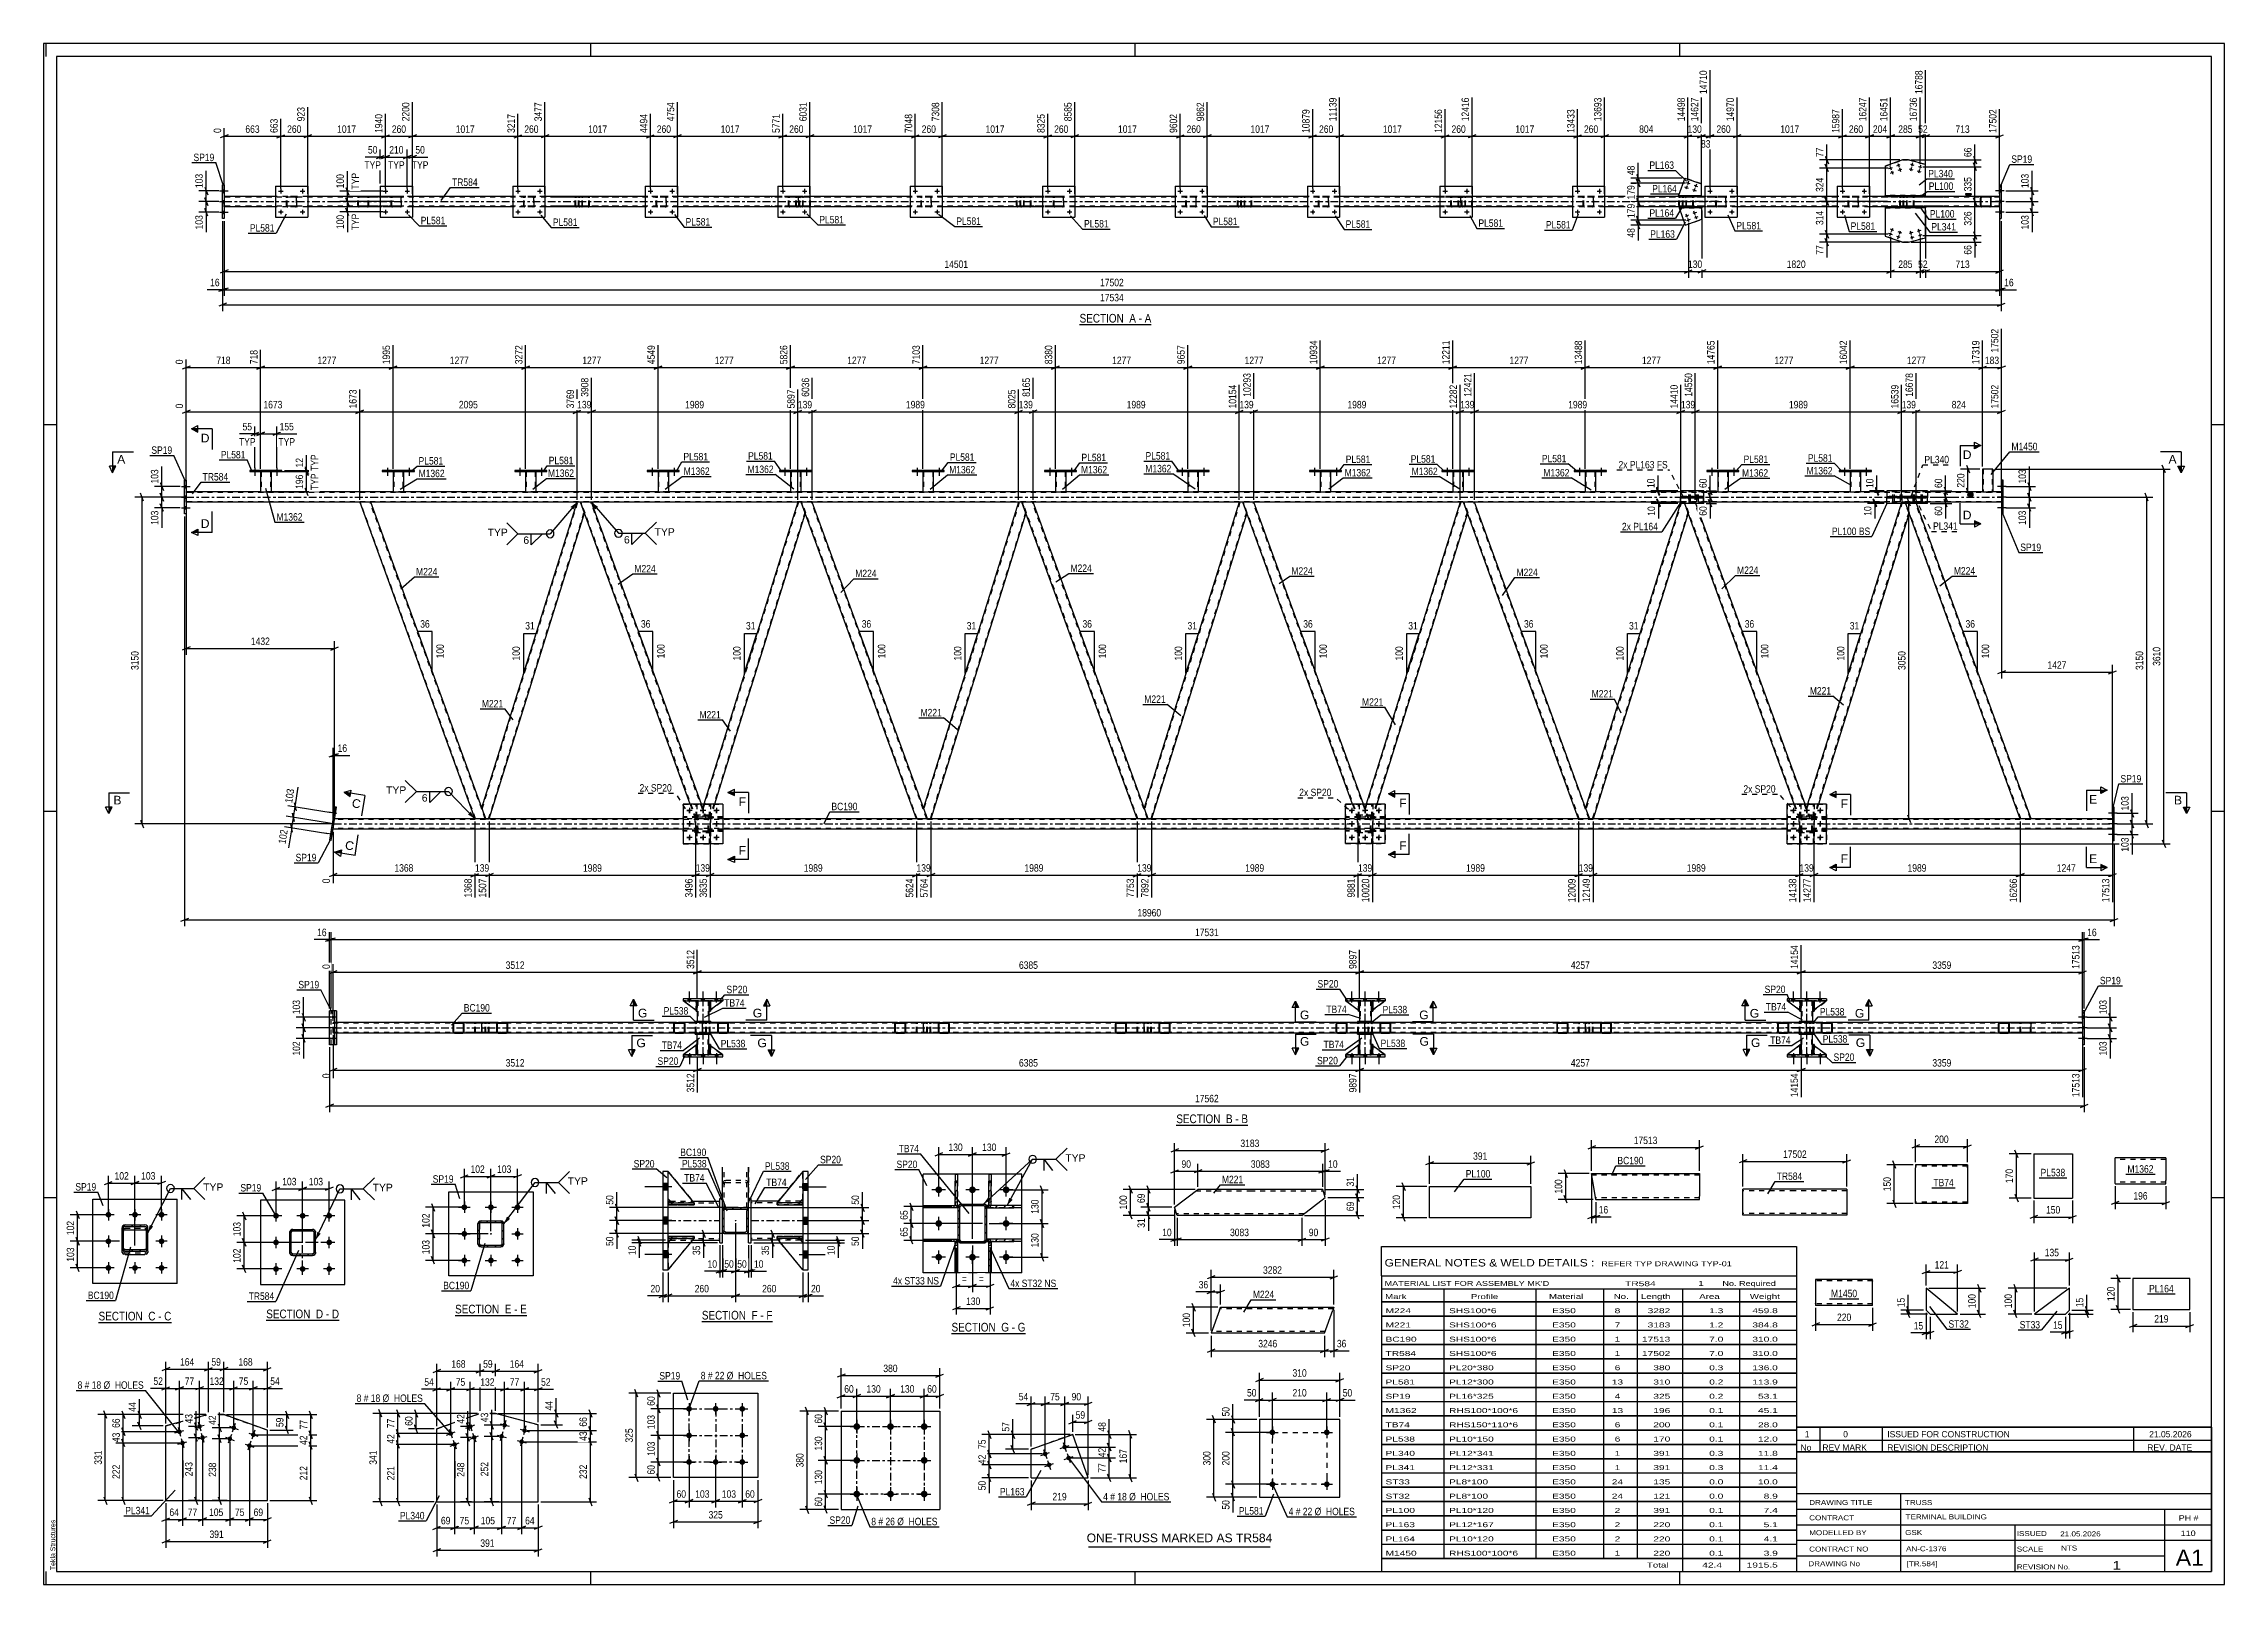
# Paper-space layout 'Layout1' of a CAD drawing. Header units: millimetres. Extents: x 0 to 841, y 0 to 594.
# The model-space entities are those that its viewports show. They can reach past a viewport. Long polylines and large blocks are cut down to what shows.
import ezdxf

# ---------------------------------------------------------------- set-up
doc = ezdxf.new("R2010")
doc.units = ezdxf.units.MM
doc.linetypes.add('DXK_LINE_DOT2', pattern=[3.9198, 1.9599, -1.9599])
doc.linetypes.add('DXK_LINE_DOT3', pattern=[5.9187, 2.979, -0.9799, 0.9799, -0.9799])
doc.layers.add('Viewport layer', color=7, linetype='Continuous', plot=False)
doc.styles.add('Arial', font='ARIAL.TTF', dxfattribs={"height": 0.2})
doc.styles.add('Arial Narrow', font='ARIALN.TTF', dxfattribs={"height": 0.2})

# ---------------------------------------------------------------- blocks, each defined once
blk = doc.blocks.new('Unknown-122568611-18 - 2078')
at = {"color": 6, "linetype": 'Continuous'}
blk.add_line((85.86, 101.85), (113.93, 101.85), dxfattribs=at)
at = {"color": 0, "linetype": 'Continuous'}
blk.add_wipeout([(103.97, 102.6), (103.97, 106.1), (85.86, 106.1), (85.86, 102.6)], dxfattribs=at)
blk.add_wipeout([(107.78, 102.6), (107.78, 106.1), (105.02, 106.1), (105.02, 102.6)], dxfattribs=at)
at = {"color": 7, "linetype": 'Continuous', "style": 'Arial Narrow'}
blk.add_text('SECTION ', height=3.34, dxfattribs=at).set_placement((85.86, 102.6))
at = {"color": 0, "linetype": 'Continuous'}
blk.add_wipeout([(110.11, 102.6), (110.11, 106.1), (108.83, 106.1), (108.83, 102.6)], dxfattribs=at)
blk.add_wipeout([(113.93, 102.6), (113.93, 106.1), (111.16, 106.1), (111.16, 102.6)], dxfattribs=at)
at = {"color": 7, "linetype": 'Continuous', "style": 'Arial Narrow'}
for s, p in [('D', (105.02, 102.6)), ('-', (108.83, 102.6)), ('D', (111.16, 102.6))]:
    blk.add_text(s, height=3.34, dxfattribs=at).set_placement(p)
blk = doc.blocks.new('Unknown-122568611-1133')
at = {"color": 5, "linetype": 'Continuous'}
for p, q in [((841, 594), (0, 594)), ((0, 594), (0, 0)), ((1, 589), (1, 594)), ((836, 589), (5, 589)), ((5, 589), (5, 5)), ((211, 589), (211, 594)), ((421, 589), (421, 594)), ((631, 589), (631, 594)), ((836, 5), (836, 589)), ((841, 0), (841, 594)), ((5, 447), (0, 447)), ((841, 447), (836, 447)), ((5, 298), (0, 298)), ((841, 298), (836, 298)), ((5, 149), (0, 149)), ((841, 149), (836, 149)), ((0, 0), (841, 0)), ((1, 0), (1, 5)), ((5, 5), (836, 5)), ((211, 0), (211, 5)), ((421, 0), (421, 5)), ((631, 0), (631, 5))]:
    blk.add_line(p, q, dxfattribs=at)
at = {"color": 174, "linetype": 'Continuous', "style": 'Arial'}
blk.add_text('Tekla Structures', height=1.9102, rotation=90, dxfattribs=at).set_placement((4.5, 5.5))
blk = doc.blocks.new('Unknown-122568611-11 - 3869')
at = {"color": 6, "linetype": 'Continuous'}
blk.add_line((399.53, 485.7), (427.18, 485.7), dxfattribs=at)
at = {"color": 0, "linetype": 'Continuous'}
blk.add_wipeout([(417.64, 486.45), (417.64, 489.95), (399.53, 489.95), (399.53, 486.45)], dxfattribs=at)
blk.add_wipeout([(421.25, 486.45), (421.25, 489.95), (418.69, 489.95), (418.69, 486.45)], dxfattribs=at)
at = {"color": 7, "linetype": 'Continuous', "style": 'Arial Narrow'}
blk.add_text('SECTION ', height=3.34, dxfattribs=at).set_placement((399.53, 486.45))
at = {"color": 0, "linetype": 'Continuous'}
blk.add_wipeout([(423.57, 486.45), (423.57, 489.95), (422.3, 489.95), (422.3, 486.45)], dxfattribs=at)
blk.add_wipeout([(427.18, 486.45), (427.18, 489.95), (424.62, 489.95), (424.62, 486.45)], dxfattribs=at)
at = {"color": 7, "linetype": 'Continuous', "style": 'Arial Narrow'}
for s, p in [('A', (418.69, 486.45)), ('-', (422.3, 486.45)), ('A', (424.62, 486.45))]:
    blk.add_text(s, height=3.34, dxfattribs=at).set_placement(p)
blk = doc.blocks.new('Unknown-122568611-12 - 6955')
at = {"color": 6, "linetype": 'Continuous'}
blk.add_line((436.82, 177.07), (464.46, 177.07), dxfattribs=at)
at = {"color": 0, "linetype": 'Continuous'}
blk.add_wipeout([(454.92, 177.82), (454.92, 181.32), (436.82, 181.32), (436.82, 177.82)], dxfattribs=at)
blk.add_wipeout([(458.53, 177.82), (458.53, 181.32), (455.97, 181.32), (455.97, 177.82)], dxfattribs=at)
at = {"color": 7, "linetype": 'Continuous', "style": 'Arial Narrow'}
blk.add_text('SECTION ', height=3.34, dxfattribs=at).set_placement((436.82, 177.82))
at = {"color": 0, "linetype": 'Continuous'}
blk.add_wipeout([(460.86, 177.82), (460.86, 181.32), (459.58, 181.32), (459.58, 177.82)], dxfattribs=at)
blk.add_wipeout([(464.46, 177.82), (464.46, 181.32), (461.91, 181.32), (461.91, 177.82)], dxfattribs=at)
at = {"color": 7, "linetype": 'Continuous', "style": 'Arial Narrow'}
for s, p in [('B', (455.97, 177.82)), ('-', (459.58, 177.82)), ('B', (461.91, 177.82))]:
    blk.add_text(s, height=3.34, dxfattribs=at).set_placement(p)
blk = doc.blocks.new('Unknown-122568611-13 - 15637')
at = {"color": 6, "linetype": 'Continuous'}
blk.add_line((21.2, 101.01), (49.27, 101.01), dxfattribs=at)
at = {"color": 0, "linetype": 'Continuous'}
blk.add_wipeout([(39.31, 101.76), (39.31, 105.26), (21.2, 105.26), (21.2, 101.76)], dxfattribs=at)
blk.add_wipeout([(43.13, 101.76), (43.13, 105.26), (40.36, 105.26), (40.36, 101.76)], dxfattribs=at)
at = {"color": 7, "linetype": 'Continuous', "style": 'Arial Narrow'}
blk.add_text('SECTION ', height=3.34, dxfattribs=at).set_placement((21.2, 101.76))
at = {"color": 0, "linetype": 'Continuous'}
blk.add_wipeout([(45.45, 101.76), (45.45, 105.26), (44.18, 105.26), (44.18, 101.76)], dxfattribs=at)
blk.add_wipeout([(49.27, 101.76), (49.27, 105.26), (46.5, 105.26), (46.5, 101.76)], dxfattribs=at)
at = {"color": 7, "linetype": 'Continuous', "style": 'Arial Narrow'}
for s, p in [('C', (40.36, 101.76)), ('-', (44.18, 101.76)), ('C', (46.5, 101.76))]:
    blk.add_text(s, height=3.34, dxfattribs=at).set_placement(p)
blk = doc.blocks.new('Unknown-122568611-16 - 2833')
at = {"color": 6, "linetype": 'Continuous'}
blk.add_line((253.85, 101.35), (281.07, 101.35), dxfattribs=at)
at = {"color": 0, "linetype": 'Continuous'}
blk.add_wipeout([(271.96, 102.1), (271.96, 105.6), (253.85, 105.6), (253.85, 102.1)], dxfattribs=at)
blk.add_wipeout([(275.35, 102.1), (275.35, 105.6), (273.01, 105.6), (273.01, 102.1)], dxfattribs=at)
at = {"color": 7, "linetype": 'Continuous', "style": 'Arial Narrow'}
blk.add_text('SECTION ', height=3.34, dxfattribs=at).set_placement((253.85, 102.1))
at = {"color": 0, "linetype": 'Continuous'}
blk.add_wipeout([(277.67, 102.1), (277.67, 105.6), (276.4, 105.6), (276.4, 102.1)], dxfattribs=at)
blk.add_wipeout([(281.07, 102.1), (281.07, 105.6), (278.72, 105.6), (278.72, 102.1)], dxfattribs=at)
at = {"color": 7, "linetype": 'Continuous', "style": 'Arial Narrow'}
for s, p in [('F', (273.01, 102.1)), ('-', (276.4, 102.1)), ('F', (278.72, 102.1))]:
    blk.add_text(s, height=3.34, dxfattribs=at).set_placement(p)
blk = doc.blocks.new('Unknown-122568611-17 - 3463')
at = {"color": 6, "linetype": 'Continuous'}
blk.add_line((350.14, 96.73), (378.64, 96.73), dxfattribs=at)
at = {"color": 0, "linetype": 'Continuous'}
blk.add_wipeout([(368.25, 97.48), (368.25, 100.98), (350.14, 100.98), (350.14, 97.48)], dxfattribs=at)
blk.add_wipeout([(372.28, 97.48), (372.28, 100.98), (369.3, 100.98), (369.3, 97.48)], dxfattribs=at)
at = {"color": 7, "linetype": 'Continuous', "style": 'Arial Narrow'}
blk.add_text('SECTION ', height=3.34, dxfattribs=at).set_placement((350.14, 97.48))
at = {"color": 0, "linetype": 'Continuous'}
blk.add_wipeout([(374.61, 97.48), (374.61, 100.98), (373.33, 100.98), (373.33, 97.48)], dxfattribs=at)
blk.add_wipeout([(378.64, 97.48), (378.64, 100.98), (375.66, 100.98), (375.66, 97.48)], dxfattribs=at)
at = {"color": 7, "linetype": 'Continuous', "style": 'Arial Narrow'}
for s, p in [('G', (369.3, 97.48)), ('-', (373.33, 97.48)), ('G', (375.66, 97.48))]:
    blk.add_text(s, height=3.34, dxfattribs=at).set_placement(p)
blk = doc.blocks.new('Unknown-122568611-19 - 15825')
at = {"color": 6, "linetype": 'Continuous'}
blk.add_line((158.68, 103.71), (186.33, 103.71), dxfattribs=at)
at = {"color": 0, "linetype": 'Continuous'}
blk.add_wipeout([(176.79, 104.46), (176.79, 107.96), (158.68, 107.96), (158.68, 104.46)], dxfattribs=at)
blk.add_wipeout([(180.39, 104.46), (180.39, 107.96), (177.84, 107.96), (177.84, 104.46)], dxfattribs=at)
at = {"color": 7, "linetype": 'Continuous', "style": 'Arial Narrow'}
blk.add_text('SECTION ', height=3.34, dxfattribs=at).set_placement((158.68, 104.46))
at = {"color": 0, "linetype": 'Continuous'}
blk.add_wipeout([(182.72, 104.46), (182.72, 107.96), (181.44, 107.96), (181.44, 104.46)], dxfattribs=at)
blk.add_wipeout([(186.33, 104.46), (186.33, 107.96), (183.77, 107.96), (183.77, 104.46)], dxfattribs=at)
at = {"color": 7, "linetype": 'Continuous', "style": 'Arial Narrow'}
for s, p in [('E', (177.84, 104.46)), ('-', (181.44, 104.46)), ('E', (183.77, 104.46))]:
    blk.add_text(s, height=3.34, dxfattribs=at).set_placement(p)
blk = doc.blocks.new('Part-122568611-2036 - 2022')
at = {"color": 2, "linetype": 'Continuous'}
for p, q in [((705.36, 117.57), (683.36, 117.57)), ((683.36, 117.57), (683.36, 107.57)), ((705.36, 107.57), (705.36, 117.57)), ((705.36, 107.57), (683.36, 107.57))]:
    blk.add_line(p, q, dxfattribs=at)
at = {"color": 7, "linetype": 'DXK_LINE_DOT2'}
for p, q in [((705.36, 116.97), (683.36, 116.97)), ((705.36, 116.92), (705.36, 116.97)), ((705.36, 116.97), (705.36, 116.92)), ((705.36, 116.83), (705.36, 116.92)), ((705.36, 116.92), (705.36, 116.83)), ((683.36, 108.17), (683.36, 108.22)), ((705.36, 108.17), (683.36, 108.17))]:
    blk.add_line(p, q, dxfattribs=at)
blk = doc.blocks.new('Bolt-122568611-7752 - 7718')
at = {"linetype": 'Continuous'}
for points in [[(313.59, 62.12, -1), (313.59, 59.52, -1)], [(326.59, 62.12, -1), (326.59, 59.52, -1)], [(339.59, 62.12, -1), (339.59, 59.52, -1)], [(313.59, 49.12, -1), (313.59, 46.52, -1)], [(339.59, 49.12, -1), (339.59, 46.52, -1)], [(313.59, 36.12, -1), (313.59, 33.52, -1)], [(326.59, 36.12, -1), (326.59, 33.52, -1)], [(339.59, 36.12, -1), (339.59, 33.52, -1)]]:
    blk.add_hatch(color=1, dxfattribs=at).paths.add_polyline_path(points)
at = {"color": 1, "linetype": 'Continuous'}
for p, q in [((310.99, 60.82), (316.19, 60.82)), ((313.59, 63.42), (313.59, 58.22)), ((323.99, 60.82), (329.19, 60.82)), ((326.59, 63.42), (326.59, 58.22)), ((336.99, 60.82), (342.19, 60.82)), ((339.59, 63.42), (339.59, 58.22)), ((310.99, 47.82), (316.19, 47.82)), ((313.59, 50.42), (313.59, 45.22)), ((336.99, 47.82), (342.19, 47.82)), ((339.59, 50.42), (339.59, 45.22)), ((310.99, 34.82), (316.19, 34.82)), ((313.59, 37.42), (313.59, 32.22)), ((323.99, 34.82), (329.19, 34.82)), ((326.59, 37.42), (326.59, 32.22)), ((336.99, 34.82), (342.19, 34.82)), ((339.59, 37.42), (339.59, 32.22))]:
    blk.add_line(p, q, dxfattribs=at)
blk = doc.blocks.new('Part-122568611-7757 - 7718')
at = {"color": 2, "linetype": 'Continuous'}
for p, q in [((307.59, 66.82), (307.59, 28.82)), ((307.59, 66.82), (345.59, 66.82)), ((345.59, 66.82), (345.59, 28.82)), ((307.59, 28.82), (345.59, 28.82))]:
    blk.add_line(p, q, dxfattribs=at)
blk = doc.blocks.new('Part-122568611-2136 - 2078')
at = {"color": 2, "linetype": 'Continuous'}
for p, q in [((116.14, 148.09), (83.64, 148.09)), ((83.64, 148.09), (83.64, 115.59)), ((116.14, 115.59), (116.14, 148.09)), ((83.64, 115.59), (116.14, 115.59))]:
    blk.add_line(p, q, dxfattribs=at)
blk = doc.blocks.new('Bolt-122568611-2181 - 2078')
at = {"linetype": 'Continuous'}
for points in [[(89.64, 140.99, -1), (89.64, 143.19, -1)], [(99.89, 140.99, -1), (99.89, 143.19, -1)], [(110.14, 140.99, -1), (110.14, 143.19, -1)], [(89.64, 130.74, -1), (89.64, 132.94, -1)], [(110.14, 130.74, -1), (110.14, 132.94, -1)], [(89.64, 120.49, -1), (89.64, 122.69, -1)], [(99.89, 120.49, -1), (99.89, 122.69, -1)], [(110.14, 120.49, -1), (110.14, 122.69, -1)]]:
    blk.add_hatch(color=1, dxfattribs=at).paths.add_polyline_path(points)
at = {"color": 1, "linetype": 'Continuous'}
for p, q in [((89.64, 139.89), (89.64, 144.29)), ((99.89, 139.89), (99.89, 144.29)), ((110.14, 139.89), (110.14, 144.29)), ((91.84, 142.09), (87.44, 142.09)), ((102.09, 142.09), (97.69, 142.09)), ((112.34, 142.09), (107.94, 142.09)), ((91.84, 131.84), (87.44, 131.84)), ((89.64, 129.64), (89.64, 134.04)), ((112.34, 131.84), (107.94, 131.84)), ((110.14, 129.64), (110.14, 134.04)), ((91.84, 121.59), (87.44, 121.59)), ((89.64, 119.39), (89.64, 123.79)), ((102.09, 121.59), (97.69, 121.59)), ((99.89, 119.39), (99.89, 123.79)), ((112.34, 121.59), (107.94, 121.59)), ((110.14, 119.39), (110.14, 123.79))]:
    blk.add_line(p, q, dxfattribs=at)
blk = doc.blocks.new('Part-122568611-2239 - 2078')
at = {"linetype": 'Continuous'}
h = blk.add_hatch(dxfattribs=at)
h.set_pattern_fill('', scale=0.7, style=0, pattern_type=0)
h.set_pattern_definition([(45, (96.0925, 136.8396), (-1.57154, 1.57154), [])])
h.paths.add_polyline_path([(103.69, 136.84), (96.09, 136.84), (95.63, 136.75), (95.24, 136.49), (94.98, 136.1), (94.89, 135.64), (94.89, 128.04), (94.98, 127.58), (95.24, 127.19), (95.63, 126.93), (96.09, 126.84), (103.69, 126.84), (104.15, 126.93), (104.54, 127.19), (104.8, 127.58), (104.89, 128.04), (104.89, 135.64), (104.8, 136.1), (104.54, 136.49), (104.15, 136.75)])
h.paths.add_polyline_path([(104.25, 135.87), (104.29, 135.64), (104.29, 128.04), (104.25, 127.81), (104.12, 127.62), (103.92, 127.49), (103.69, 127.44), (96.09, 127.44), (95.86, 127.49), (95.67, 127.62), (95.54, 127.81), (95.49, 128.04), (95.49, 135.64), (95.54, 135.87), (95.67, 136.06), (95.86, 136.19), (96.09, 136.24), (103.69, 136.24), (103.92, 136.19), (104.12, 136.06)])
at = {"color": 7, "linetype": 'DXK_LINE_DOT2'}
for p, q in [((94.89, 135.64), (94.98, 136.1)), ((94.89, 128.04), (94.89, 135.64)), ((95.54, 135.87), (95.49, 135.64)), ((95.49, 128.04), (95.49, 135.64)), ((95.67, 136.06), (95.54, 135.87)), ((95.63, 136.75), (96.09, 136.84)), ((95.86, 136.19), (95.67, 136.06)), ((96.09, 136.24), (95.86, 136.19)), ((96.09, 136.84), (103.69, 136.84)), ((96.09, 136.24), (103.69, 136.24)), ((103.69, 136.84), (104.15, 136.75)), ((103.92, 136.19), (103.69, 136.24)), ((104.12, 136.06), (103.92, 136.19)), ((104.25, 135.87), (104.12, 136.06)), ((104.29, 135.64), (104.25, 135.87)), ((104.29, 128.04), (104.29, 135.64)), ((104.8, 136.1), (104.89, 135.64)), ((104.89, 128.04), (104.89, 135.64)), ((94.98, 127.58), (94.89, 128.04)), ((95.49, 128.04), (95.54, 127.81)), ((95.54, 127.81), (95.67, 127.62)), ((96.09, 126.84), (95.63, 126.93)), ((95.67, 127.62), (95.86, 127.49)), ((95.86, 127.49), (96.09, 127.44)), ((96.09, 127.44), (103.69, 127.44)), ((96.09, 126.84), (103.69, 126.84)), ((103.69, 127.44), (103.92, 127.49)), ((104.15, 126.93), (103.69, 126.84)), ((103.92, 127.49), (104.12, 127.62)), ((104.12, 127.62), (104.25, 127.81)), ((104.25, 127.81), (104.29, 128.04)), ((104.89, 128.04), (104.8, 127.58))]:
    blk.add_line(p, q, dxfattribs=at)
at = {"color": 2, "linetype": 'Continuous'}
for p, q in [((94.98, 136.1), (94.89, 135.64)), ((94.89, 128.04), (94.89, 135.64)), ((95.49, 135.64), (95.54, 135.87)), ((95.49, 128.04), (95.49, 135.64)), ((95.54, 135.87), (95.67, 136.06)), ((96.09, 136.84), (95.63, 136.75)), ((95.67, 136.06), (95.86, 136.19)), ((95.86, 136.19), (96.09, 136.24)), ((96.09, 136.84), (103.69, 136.84)), ((96.09, 136.24), (103.69, 136.24)), ((104.15, 136.75), (103.69, 136.84)), ((103.69, 136.24), (103.92, 136.19)), ((103.92, 136.19), (104.12, 136.06)), ((104.12, 136.06), (104.25, 135.87)), ((104.25, 135.87), (104.29, 135.64)), ((104.29, 128.04), (104.29, 135.64)), ((104.89, 135.64), (104.8, 136.1)), ((104.89, 128.04), (104.89, 135.64)), ((94.89, 128.04), (94.98, 127.58)), ((95.54, 127.81), (95.49, 128.04)), ((95.67, 127.62), (95.54, 127.81)), ((95.63, 126.93), (96.09, 126.84)), ((95.86, 127.49), (95.67, 127.62)), ((96.09, 127.44), (95.86, 127.49)), ((96.09, 127.44), (103.69, 127.44)), ((96.09, 126.84), (103.69, 126.84)), ((103.92, 127.49), (103.69, 127.44)), ((103.69, 126.84), (104.15, 126.93)), ((104.12, 127.62), (103.92, 127.49)), ((104.25, 127.81), (104.12, 127.62)), ((104.29, 128.04), (104.25, 127.81)), ((104.8, 127.58), (104.89, 128.04))]:
    blk.add_line(p, q, dxfattribs=at)
at = {"color": 7, "linetype": 'DXK_LINE_DOT3'}
for p, q in [((99.89, 121.84), (99.89, 141.84)), ((109.89, 131.84), (89.89, 131.84))]:
    blk.add_line(p, q, dxfattribs=at)
at = {"color": 7, "linetype": 'DXK_LINE_DOT2'}
for centre, start, end in [((96.09, 135.64), 112.5, 157.5), ((103.69, 135.64), 22.5, 67.5), ((96.09, 128.04), 202.5, 247.5), ((103.69, 128.04), 292.5, 337.5)]:
    blk.add_arc(centre, 1.2, start, end, dxfattribs=at)
at = {"color": 2, "linetype": 'Continuous'}
for centre, start, end in [((96.09, 135.64), 112.5, 157.5), ((103.69, 135.64), 22.5, 67.5), ((96.09, 128.04), 202.5, 247.5), ((103.69, 128.04), 292.5, 337.5)]:
    blk.add_arc(centre, 1.2, start, end, dxfattribs=at)
blk = doc.blocks.new('Part-122568611-4147 - 3869')
at = {"color": 7, "linetype": 'DXK_LINE_DOT2'}
for p, q in [((287.29, 534.61), (287.32, 534.79)), ((287.32, 534.79), (287.29, 534.61)), ((287.29, 531.57), (287.29, 534.61)), ((287.32, 531.39), (287.29, 531.57)), ((287.29, 531.57), (287.32, 531.39)), ((287.53, 534.61), (287.55, 534.7)), ((287.53, 531.57), (287.53, 534.61)), ((287.55, 531.48), (287.53, 531.57)), ((287.55, 534.7), (287.6, 534.78)), ((287.6, 531.4), (287.55, 531.48)), ((287.58, 535.05), (287.77, 535.09)), ((287.77, 535.09), (287.58, 535.05)), ((287.77, 531.09), (287.58, 531.13)), ((287.58, 531.13), (287.77, 531.09)), ((287.6, 534.78), (287.68, 534.83)), ((287.68, 531.35), (287.6, 531.4)), ((287.68, 534.83), (287.77, 534.85)), ((287.77, 531.33), (287.68, 531.35)), ((290.81, 535.09), (287.77, 535.09)), ((290.81, 534.85), (287.77, 534.85)), ((290.81, 531.33), (287.77, 531.33)), ((290.81, 531.09), (287.77, 531.09)), ((290.81, 535.09), (290.99, 535.05)), ((290.99, 535.05), (290.81, 535.09)), ((290.81, 534.85), (290.9, 534.83)), ((290.9, 531.35), (290.81, 531.33)), ((290.99, 531.13), (290.81, 531.09)), ((290.81, 531.09), (290.99, 531.13)), ((290.9, 534.83), (290.98, 534.78)), ((290.98, 531.4), (290.9, 531.35)), ((290.98, 534.78), (291.03, 534.7)), ((291.03, 531.48), (290.98, 531.4)), ((291.03, 534.7), (291.05, 534.61)), ((291.05, 531.57), (291.03, 531.48)), ((291.05, 534.61), (291.05, 531.57)), ((291.25, 534.79), (291.29, 534.61)), ((291.29, 534.61), (291.25, 534.79)), ((291.29, 531.57), (291.25, 531.39)), ((291.25, 531.39), (291.29, 531.57)), ((291.29, 531.57), (291.29, 534.61))]:
    blk.add_line(p, q, dxfattribs=at)
at = {"color": 7, "linetype": 'DXK_LINE_DOT3'}
blk.add_line((289.29, 533.09), (289.29, 533.09), dxfattribs=at)
at = {"color": 7, "linetype": 'DXK_LINE_DOT2'}
for centre, start, end in [((287.77, 534.61), 112.5, 157.5), ((287.77, 534.61), 112.5, 157.5), ((287.77, 531.57), 202.5, 247.5), ((287.77, 531.57), 202.5, 247.5), ((290.81, 534.61), 22.5, 67.5), ((290.81, 534.61), 22.5, 67.5), ((290.81, 531.57), 292.5, 337.5), ((290.81, 531.57), 292.5, 337.5)]:
    blk.add_arc(centre, 0.48, start, end, dxfattribs=at)
blk = doc.blocks.new('Bolt-122568611-3882 - 3869')
at = {"linetype": 'Continuous'}
for points in [[(633.34, 527.5, -1), (634.02, 527.74, -1)], [(633.94, 525.81, -1), (634.62, 526.05, -1)], [(636.36, 528.57, -1), (637.04, 528.81, -1)], [(636.96, 526.88, -1), (637.64, 527.12, -1)]]:
    blk.add_hatch(color=1, dxfattribs=at).paths.add_polyline_path(points)
at = {"color": 1, "linetype": 'Continuous'}
for p, q in [((634.36, 527.86), (633, 527.38)), ((633.92, 526.94), (633.44, 528.3)), ((634.96, 526.17), (633.61, 525.69)), ((634.52, 525.25), (634.04, 526.61)), ((637.38, 528.93), (636.02, 528.45)), ((636.94, 528.01), (636.46, 529.37)), ((637.98, 527.24), (636.62, 526.76)), ((637.54, 526.32), (637.06, 527.67))]:
    blk.add_line(p, q, dxfattribs=at)
blk = doc.blocks.new('Part-122568611-4002 - 3869')
at = {"color": 7, "linetype": 'DXK_LINE_DOT2'}
for p, q in [((292.71, 535.09), (280.55, 535.09)), ((292.71, 534.85), (280.55, 534.85)), ((292.71, 531.33), (280.55, 531.33)), ((292.71, 531.09), (280.55, 531.09)), ((290.15, 534.78), (290.12, 534.61)), ((290.12, 531.57), (290.12, 534.61)), ((290.12, 531.57), (290.14, 531.48)), ((290.14, 531.48), (290.15, 531.39)), ((290.15, 534.79), (290.15, 534.78)), ((290.37, 534.61), (290.39, 534.7)), ((290.37, 531.57), (290.37, 534.61)), ((290.39, 531.48), (290.37, 531.57)), ((290.39, 534.7), (290.44, 534.78)), ((290.44, 531.4), (290.39, 531.48)), ((290.62, 535.09), (290.43, 535.05)), ((290.43, 531.13), (290.62, 531.09)), ((290.44, 534.78), (290.52, 534.83)), ((290.52, 531.35), (290.44, 531.4)), ((290.52, 534.83), (290.62, 534.85)), ((290.62, 531.33), (290.52, 531.35)), ((291.43, 535.09), (291.43, 534.85)), ((291.43, 531.09), (291.43, 531.33)), ((292.81, 535.05), (292.71, 535.09)), ((292.71, 534.85), (292.76, 534.83)), ((292.76, 531.35), (292.71, 531.33)), ((292.71, 531.09), (292.81, 531.13)), ((292.76, 534.83), (292.81, 534.78)), ((292.81, 531.4), (292.76, 531.35)), ((292.9, 534.95), (292.81, 535.05)), ((292.81, 534.78), (292.84, 534.7)), ((292.84, 531.48), (292.81, 531.4)), ((292.81, 531.13), (292.9, 531.23)), ((292.84, 534.7), (292.85, 534.61)), ((292.85, 531.57), (292.84, 531.48)), ((292.85, 531.57), (292.85, 534.61)), ((292.96, 534.79), (292.9, 534.95)), ((292.9, 531.23), (292.96, 531.39)), ((292.98, 534.61), (292.96, 534.79)), ((292.96, 531.39), (292.98, 531.57)), ((292.98, 531.57), (292.98, 534.61))]:
    blk.add_line(p, q, dxfattribs=at)
for centre, start, end in [((290.6, 534.6), 111.19414, 156.15064), ((290.6, 531.59), 203.84936, 248.80586)]:
    blk.add_arc(centre, 0.492, start, end, dxfattribs=at)
blk = doc.blocks.new('Part-122568611-3938 - 3869')
at = {"color": 7, "linetype": 'DXK_LINE_DOT2'}
for p, q in [((593.77, 534.61), (593.81, 534.79)), ((593.81, 534.79), (593.77, 534.61)), ((593.77, 531.57), (593.77, 534.61)), ((593.81, 531.39), (593.77, 531.57)), ((593.77, 531.57), (593.81, 531.39)), ((594.01, 534.61), (594.03, 534.7)), ((594.01, 531.57), (594.01, 534.61)), ((594.03, 531.48), (594.01, 531.57)), ((594.03, 534.7), (594.08, 534.78)), ((594.08, 531.4), (594.03, 531.48)), ((594.07, 535.05), (594.25, 535.09)), ((594.25, 535.09), (594.07, 535.05)), ((594.25, 531.09), (594.07, 531.13)), ((594.07, 531.13), (594.25, 531.09)), ((594.08, 534.78), (594.16, 534.83)), ((594.16, 531.35), (594.08, 531.4)), ((594.16, 534.83), (594.25, 534.85)), ((594.25, 531.33), (594.16, 531.35)), ((597.29, 535.09), (594.25, 535.09)), ((597.29, 534.85), (594.25, 534.85)), ((597.29, 531.33), (594.25, 531.33)), ((597.29, 531.09), (594.25, 531.09)), ((597.29, 535.09), (597.47, 535.05)), ((597.47, 535.05), (597.29, 535.09)), ((597.29, 534.85), (597.38, 534.83)), ((597.38, 531.35), (597.29, 531.33)), ((597.47, 531.13), (597.29, 531.09)), ((597.29, 531.09), (597.47, 531.13)), ((597.38, 534.83), (597.46, 534.78)), ((597.46, 531.4), (597.38, 531.35)), ((597.46, 534.78), (597.51, 534.7)), ((597.51, 531.48), (597.46, 531.4)), ((597.51, 534.7), (597.53, 534.61)), ((597.53, 531.57), (597.51, 531.48)), ((597.53, 534.61), (597.53, 531.57)), ((597.73, 534.79), (597.77, 534.61)), ((597.77, 534.61), (597.73, 534.79)), ((597.77, 531.57), (597.73, 531.39)), ((597.73, 531.39), (597.77, 531.57)), ((597.77, 531.57), (597.77, 534.61))]:
    blk.add_line(p, q, dxfattribs=at)
at = {"color": 7, "linetype": 'DXK_LINE_DOT3'}
blk.add_line((595.77, 533.09), (595.77, 533.09), dxfattribs=at)
at = {"color": 7, "linetype": 'DXK_LINE_DOT2'}
for centre, start, end in [((594.25, 534.61), 112.5, 157.5), ((594.25, 534.61), 112.5, 157.5), ((594.25, 531.57), 202.5, 247.5), ((594.25, 531.57), 202.5, 247.5), ((597.29, 534.61), 22.5, 67.5), ((597.29, 534.61), 22.5, 67.5), ((597.29, 531.57), 292.5, 337.5), ((597.29, 531.57), 292.5, 337.5)]:
    blk.add_arc(centre, 0.48, start, end, dxfattribs=at)
blk = doc.blocks.new('Part-122568611-3887 - 3869')
at = {"color": 2, "linetype": 'Continuous'}
for p, q in [((639.46, 531.09), (630.69, 531.09)), ((630.69, 531.09), (630.69, 530.69)), ((639.46, 530.69), (630.69, 530.69)), ((639.46, 531.09), (639.46, 530.69))]:
    blk.add_line(p, q, dxfattribs=at)
blk = doc.blocks.new('Part-122568611-3999 - 3869')
at = {"color": 7, "linetype": 'DXK_LINE_DOT3'}
blk.add_line((645.85, 533.09), (630.68, 533.09), dxfattribs=at)
at = {"color": 7, "linetype": 'DXK_LINE_DOT2'}
for p, q in [((632.01, 534.78), (631.97, 534.61)), ((631.97, 531.57), (631.97, 534.61)), ((631.97, 531.57), (631.99, 531.48)), ((631.99, 531.48), (632.01, 531.39)), ((632.01, 534.79), (632.01, 534.78)), ((632.23, 534.61), (632.25, 534.7)), ((632.23, 531.57), (632.23, 534.61)), ((632.25, 531.48), (632.23, 531.57)), ((632.25, 534.7), (632.3, 534.78)), ((632.3, 531.4), (632.25, 531.48)), ((632.48, 535.09), (632.29, 535.05)), ((632.29, 531.13), (632.48, 531.09)), ((632.3, 534.78), (632.38, 534.83)), ((632.38, 531.35), (632.3, 531.4)), ((632.38, 534.83), (632.48, 534.85)), ((632.48, 531.33), (632.38, 531.35)), ((647.47, 535.09), (632.48, 535.09)), ((647.47, 534.85), (632.48, 534.85)), ((647.47, 531.33), (632.48, 531.33)), ((647.47, 531.09), (632.48, 531.09)), ((635.91, 535.05), (635.72, 535.09)), ((635.72, 534.85), (635.81, 534.83)), ((635.81, 531.35), (635.72, 531.33)), ((635.72, 531.09), (635.91, 531.13)), ((635.81, 534.83), (635.9, 534.78)), ((635.9, 531.4), (635.81, 531.35)), ((635.9, 534.78), (635.95, 534.7)), ((635.95, 531.48), (635.9, 531.4)), ((635.95, 534.7), (635.97, 534.61)), ((635.97, 531.57), (635.95, 531.48)), ((635.97, 531.57), (635.97, 534.61)), ((636.19, 534.78), (636.19, 534.79)), ((636.23, 534.61), (636.19, 534.78)), ((636.19, 531.39), (636.21, 531.48)), ((636.21, 531.48), (636.23, 531.57)), ((636.23, 531.57), (636.23, 534.61))]:
    blk.add_line(p, q, dxfattribs=at)
for centre, start, end in [((632.46, 534.59), 110.75832, 155.68004), ((632.46, 531.59), 204.31996, 249.24168), ((635.74, 534.59), 24.31996, 69.24168), ((635.74, 531.59), 290.75832, 335.68004)]:
    blk.add_arc(centre, 0.496, start, end, dxfattribs=at)
blk = doc.blocks.new('Bolt-122568611-3935 - 3869')
at = {"linetype": 'Continuous'}
for points in [[(132.29, 537.09, -1), (131.41, 537.09, -1)], [(140.69, 537.09, -1), (139.81, 537.09, -1)]]:
    blk.add_hatch(color=1, dxfattribs=at).paths.add_polyline_path(points)
at = {"color": 1, "linetype": 'Continuous'}
for p, q in [((130.97, 537.09), (132.73, 537.09)), ((131.85, 537.97), (131.85, 536.21)), ((139.37, 537.09), (141.13, 537.09)), ((140.25, 537.97), (140.25, 536.21))]:
    blk.add_line(p, q, dxfattribs=at)
blk = doc.blocks.new('Bolt-122568611-3871 - 3869')
at = {"linetype": 'Continuous'}
for points in [[(633.88, 538.44, -1), (633.2, 538.68, -1)], [(634.48, 540.14, -1), (633.81, 540.38, -1)], [(637.5, 539.07, -1), (636.82, 539.31, -1)], [(636.9, 537.37, -1), (636.22, 537.61, -1)]]:
    blk.add_hatch(color=1, dxfattribs=at).paths.add_polyline_path(points)
at = {"color": 1, "linetype": 'Continuous'}
for p, q in [((632.86, 538.8), (634.22, 538.32)), ((633.78, 539.24), (633.3, 537.88)), ((633.47, 540.5), (634.82, 540.02)), ((634.39, 540.93), (633.9, 539.58)), ((636.48, 539.43), (637.84, 538.95)), ((637.4, 539.87), (636.92, 538.51)), ((635.88, 537.73), (637.24, 537.25)), ((636.8, 538.17), (636.32, 536.81))]:
    blk.add_line(p, q, dxfattribs=at)
blk = doc.blocks.new('Bolt-122568611-3936 - 3869')
at = {"linetype": 'Continuous'}
for points in [[(132.29, 529.09, -1), (131.41, 529.09, -1)], [(140.69, 529.09, -1), (139.81, 529.09, -1)]]:
    blk.add_hatch(color=1, dxfattribs=at).paths.add_polyline_path(points)
at = {"color": 1, "linetype": 'Continuous'}
for p, q in [((131.85, 529.97), (131.85, 528.21)), ((140.25, 529.97), (140.25, 528.21)), ((130.97, 529.09), (132.73, 529.09)), ((139.37, 529.09), (141.13, 529.09))]:
    blk.add_line(p, q, dxfattribs=at)
blk = doc.blocks.new('Part-122568611-3876 - 3869')
at = {"color": 2, "linetype": 'Continuous'}
for p, q in [((630.54, 535.09), (630.54, 535.49)), ((630.54, 535.49), (639.32, 535.49)), ((630.54, 535.09), (639.32, 535.09)), ((639.32, 535.09), (639.32, 535.49))]:
    blk.add_line(p, q, dxfattribs=at)
blk = doc.blocks.new('Part-122568611-3881 - 3869')
at = {"color": 2, "linetype": 'Continuous'}
for p, q in [((632.92, 542.18), (630.54, 535.49)), ((632.92, 542.18), (639.32, 539.9)), ((639.32, 535.49), (639.32, 539.9))]:
    blk.add_line(p, q, dxfattribs=at)
at = {"color": 7, "linetype": 'DXK_LINE_DOT2'}
for p, q in [((639.32, 539.9), (632.92, 542.18)), ((630.54, 535.49), (639.32, 535.49)), ((630.54, 535.49), (639.32, 535.49))]:
    blk.add_line(p, q, dxfattribs=at)
blk = doc.blocks.new('Bolt-122568611-4149 - 3869')
at = {"linetype": 'Continuous'}
for points in [[(285.53, 529.09, -1), (284.65, 529.09, -1)], [(293.93, 529.09, -1), (293.05, 529.09, -1)]]:
    blk.add_hatch(color=1, dxfattribs=at).paths.add_polyline_path(points)
at = {"color": 1, "linetype": 'Continuous'}
for p, q in [((285.09, 529.97), (285.09, 528.21)), ((293.49, 529.97), (293.49, 528.21)), ((284.21, 529.09), (285.97, 529.09)), ((292.61, 529.09), (294.37, 529.09))]:
    blk.add_line(p, q, dxfattribs=at)
blk = doc.blocks.new('Part-122568611-4016 - 3869')
at = {"color": 7, "linetype": 'DXK_LINE_DOT2'}
for p, q in [((461.74, 534.78), (461.7, 534.61)), ((461.7, 531.57), (461.7, 534.61)), ((461.7, 531.57), (461.72, 531.48)), ((461.72, 531.48), (461.74, 531.39)), ((461.74, 534.79), (461.74, 534.78)), ((461.96, 534.61), (461.98, 534.7)), ((461.96, 531.57), (461.96, 534.61)), ((461.98, 531.48), (461.96, 531.57)), ((461.98, 534.7), (462.03, 534.78)), ((462.03, 531.4), (461.98, 531.48)), ((462.21, 535.09), (462.02, 535.05)), ((462.02, 531.13), (462.21, 531.09)), ((462.03, 534.78), (462.12, 534.83)), ((462.12, 531.35), (462.03, 531.4)), ((462.12, 534.83), (462.21, 534.85)), ((462.21, 531.33), (462.12, 531.35)), ((477.2, 535.09), (462.21, 535.09)), ((477.2, 534.85), (462.21, 534.85)), ((477.2, 531.33), (462.21, 531.33)), ((477.2, 531.09), (462.21, 531.09)), ((465.64, 535.05), (465.45, 535.09)), ((465.45, 534.85), (465.55, 534.83)), ((465.55, 531.35), (465.45, 531.33)), ((465.45, 531.09), (465.64, 531.13)), ((465.55, 534.83), (465.63, 534.78)), ((465.63, 531.4), (465.55, 531.35)), ((465.63, 534.78), (465.68, 534.7)), ((465.68, 531.48), (465.63, 531.4)), ((465.68, 534.7), (465.7, 534.61)), ((465.7, 531.57), (465.68, 531.48)), ((465.7, 531.57), (465.7, 534.61)), ((465.92, 534.78), (465.92, 534.79)), ((465.96, 534.61), (465.92, 534.78)), ((465.92, 531.39), (465.94, 531.48)), ((465.94, 531.48), (465.96, 531.57)), ((465.96, 531.57), (465.96, 534.61))]:
    blk.add_line(p, q, dxfattribs=at)
for centre, start, end in [((462.19, 534.59), 110.75832, 155.68004), ((462.19, 531.59), 204.31996, 249.24168), ((465.47, 534.59), 24.31996, 69.24168), ((465.47, 531.59), 290.75832, 335.68004)]:
    blk.add_arc(centre, 0.496, start, end, dxfattribs=at)
blk = doc.blocks.new('Part-122568611-3892 - 3869')
at = {"color": 2, "linetype": 'Continuous'}
for p, q in [((630.69, 530.69), (633.06, 524.01)), ((639.46, 526.28), (639.46, 530.69)), ((633.06, 524.01), (639.46, 526.28))]:
    blk.add_line(p, q, dxfattribs=at)
at = {"color": 7, "linetype": 'DXK_LINE_DOT2'}
for p, q in [((630.69, 530.69), (639.46, 530.69)), ((630.69, 530.69), (639.46, 530.69)), ((633.06, 524.01), (639.46, 526.28))]:
    blk.add_line(p, q, dxfattribs=at)
blk = doc.blocks.new('Bolt-122568611-3893 - 3869')
at = {"linetype": 'Continuous'}
for points in [[(722.87, 521.72, -1), (723.56, 521.9, -1)], [(719.77, 520.89, -1), (720.47, 521.08, -1)], [(720.23, 519.16, -1), (720.93, 519.34, -1)], [(723.33, 519.98, -1), (724.02, 520.16, -1)]]:
    blk.add_hatch(color=1, dxfattribs=at).paths.add_polyline_path(points)
at = {"color": 1, "linetype": 'Continuous'}
for p, q in [((720.31, 520.29), (719.94, 521.68)), ((723.91, 521.99), (722.52, 521.62)), ((723.4, 521.11), (723.03, 522.51)), ((720.82, 521.17), (719.42, 520.8)), ((721.28, 519.43), (719.89, 519.06)), ((720.77, 518.55), (720.4, 519.94)), ((724.37, 520.25), (722.98, 519.88)), ((723.86, 519.37), (723.49, 520.77))]:
    blk.add_line(p, q, dxfattribs=at)
blk = doc.blocks.new('Part-122568611-4022 - 3869')
at = {"linetype": 'Continuous'}
blk.add_hatch(color=2, dxfattribs=at).paths.add_polyline_path([(742.31, 535.09), (741.51, 536.49), (743.11, 536.49)])
at = {"color": 2, "linetype": 'Continuous'}
for p, q in [((79.77, 535.09), (69.65, 535.09)), ((79.77, 531.09), (69.65, 531.09)), ((89.47, 535.09), (79.87, 535.09)), ((89.47, 531.09), (79.87, 531.09)), ((111.47, 535.09), (101.87, 535.09)), ((111.47, 531.09), (101.87, 531.09)), ((129.85, 535.09), (111.57, 535.09)), ((129.85, 531.09), (111.57, 531.09)), ((180.93, 535.09), (142.25, 535.09)), ((180.93, 531.09), (142.25, 531.09)), ((232.01, 535.09), (193.33, 535.09)), ((232.01, 531.09), (193.33, 531.09)), ((283.09, 535.09), (244.41, 535.09)), ((283.09, 531.09), (244.41, 531.09)), ((334.17, 535.09), (295.49, 535.09)), ((334.17, 531.09), (295.49, 531.09)), ((385.25, 535.09), (346.57, 535.09)), ((385.25, 531.09), (346.57, 531.09)), ((436.33, 535.09), (397.65, 535.09)), ((436.33, 531.09), (397.65, 531.09)), ((487.41, 535.09), (448.73, 535.09)), ((487.41, 531.09), (448.73, 531.09)), ((538.49, 535.09), (499.81, 535.09)), ((538.49, 531.09), (499.81, 531.09)), ((589.57, 535.09), (550.89, 535.09)), ((589.57, 531.09), (550.89, 531.09)), ((630.54, 535.09), (601.97, 535.09)), ((630.69, 531.09), (601.97, 531.09)), ((640.65, 535.09), (639.32, 535.09)), ((640.65, 531.09), (639.46, 531.09)), ((691.73, 535.09), (653.05, 535.09)), ((691.73, 531.09), (653.05, 531.09)), ((710.12, 535.09), (704.13, 535.09)), ((710.12, 531.09), (704.13, 531.09)), ((747.49, 531.09), (725.77, 531.09)), ((754.31, 535.09), (725.78, 535.09)), ((742.31, 535.09), (741.51, 536.49)), ((741.51, 536.49), (743.11, 536.49)), ((743.11, 536.49), (742.31, 535.09)), ((754.31, 531.09), (750.54, 531.09))]:
    blk.add_line(p, q, dxfattribs=at)
at = {"color": 7, "linetype": 'DXK_LINE_DOT2'}
for p, q in [((69.65, 531.09), (69.65, 535.09)), ((79.77, 534.85), (69.65, 534.85)), ((79.77, 531.33), (69.65, 531.33)), ((111.47, 534.85), (79.87, 534.85)), ((111.47, 531.33), (79.87, 531.33)), ((101.87, 535.09), (89.47, 535.09)), ((101.87, 531.09), (89.47, 531.09)), ((754.31, 534.85), (111.57, 534.85)), ((754.31, 531.33), (111.57, 531.33)), ((754.31, 535.09), (129.85, 535.09)), ((142.25, 535.09), (129.85, 535.09)), ((142.25, 531.09), (129.85, 531.09)), ((193.33, 535.09), (180.93, 535.09)), ((193.33, 531.09), (180.93, 531.09)), ((244.41, 535.09), (232.01, 535.09)), ((244.41, 531.09), (232.01, 531.09)), ((295.49, 535.09), (283.09, 535.09)), ((295.49, 531.09), (283.09, 531.09)), ((346.57, 535.09), (334.17, 535.09)), ((346.57, 531.09), (334.17, 531.09)), ((397.65, 535.09), (385.25, 535.09)), ((397.65, 531.09), (385.25, 531.09)), ((448.73, 535.09), (436.33, 535.09)), ((448.73, 531.09), (436.33, 531.09)), ((499.81, 535.09), (487.41, 535.09)), ((499.81, 531.09), (487.41, 531.09)), ((550.89, 535.09), (538.49, 535.09)), ((550.89, 531.09), (538.49, 531.09)), ((601.97, 535.09), (589.57, 535.09)), ((601.97, 531.09), (589.57, 531.09)), ((639.32, 535.09), (630.54, 535.09)), ((639.46, 531.09), (630.69, 531.09)), ((653.05, 535.09), (640.65, 535.09)), ((653.05, 531.09), (640.65, 531.09)), ((704.13, 535.09), (691.73, 535.09)), ((704.13, 531.09), (691.73, 531.09)), ((725.78, 535.09), (710.12, 535.09)), ((725.77, 531.09), (710.12, 531.09)), ((750.54, 531.09), (747.49, 531.09)), ((754.31, 531.09), (754.31, 535.09))]:
    blk.add_line(p, q, dxfattribs=at)
at = {"color": 7, "linetype": 'DXK_LINE_DOT3'}
for p, q in [((69.65, 533.09), (79.77, 533.09)), ((79.87, 533.09), (111.47, 533.09)), ((111.57, 533.09), (754.31, 533.09))]:
    blk.add_line(p, q, dxfattribs=at)
at = {"color": 2, "linetype": 'Continuous'}
blk.add_circle((742.31, 535.99), 1, dxfattribs=at)
blk = doc.blocks.new('Bolt-122568611-3894 - 3869')
at = {"linetype": 'Continuous'}
for points in [[(712.55, 522.35, -1), (713.22, 522.11, -1)], [(715.56, 521.28, -1), (716.24, 521.04, -1)], [(711.95, 520.65, -1), (712.62, 520.41, -1)], [(714.96, 519.58, -1), (715.64, 519.34, -1)]]:
    blk.add_hatch(color=1, dxfattribs=at).paths.add_polyline_path(points)
at = {"color": 1, "linetype": 'Continuous'}
for p, q in [((713.56, 521.99), (712.21, 522.47)), ((712.65, 521.55), (713.13, 522.91)), ((715.66, 520.48), (716.14, 521.84)), ((712.96, 520.29), (711.61, 520.77)), ((712.04, 519.85), (712.52, 521.21)), ((715.98, 519.22), (714.62, 519.7)), ((715.06, 518.78), (715.54, 520.14)), ((716.58, 520.92), (715.22, 521.4))]:
    blk.add_line(p, q, dxfattribs=at)
blk = doc.blocks.new('Part-122568611-3909 - 3869')
at = {"color": 2, "linetype": 'Continuous'}
for p, q in [((725.77, 531.09), (710.12, 531.09)), ((710.12, 531.09), (710.12, 530.69)), ((725.77, 530.69), (710.12, 530.69)), ((725.77, 531.09), (725.77, 530.69))]:
    blk.add_line(p, q, dxfattribs=at)
blk = doc.blocks.new('Part-122568611-3914 - 3869')
at = {"color": 2, "linetype": 'Continuous'}
for p, q in [((710.12, 530.69), (710.12, 519.81)), ((725.77, 519.18), (725.77, 530.69)), ((710.12, 519.81), (716.83, 517.43)), ((716.83, 517.43), (719.2, 517.43)), ((716.83, 517.43), (716.83, 517.43)), ((719.2, 517.43), (725.77, 519.18)), ((719.2, 517.43), (719.2, 517.43))]:
    blk.add_line(p, q, dxfattribs=at)
at = {"color": 7, "linetype": 'DXK_LINE_DOT2'}
for p, q in [((725.77, 530.69), (710.12, 530.69)), ((710.12, 530.69), (710.12, 530.69)), ((710.12, 530.69), (725.77, 530.69)), ((710.12, 530.69), (710.12, 530.69)), ((725.77, 530.69), (725.77, 530.69)), ((725.77, 530.69), (725.77, 530.69)), ((716.83, 517.43), (710.12, 519.81)), ((719.2, 517.43), (716.83, 517.43)), ((719.2, 517.43), (725.77, 519.18))]:
    blk.add_line(p, q, dxfattribs=at)
blk = doc.blocks.new('Bolt-122568611-3920 - 3869')
at = {"linetype": 'Continuous'}
for points in [[(720.93, 547.23, -1), (720.24, 547.42, -1)], [(724.02, 546.41, -1), (723.33, 546.6, -1)], [(720.47, 545.49, -1), (719.77, 545.68, -1)], [(723.56, 544.67, -1), (722.87, 544.86, -1)]]:
    blk.add_hatch(color=1, dxfattribs=at).paths.add_polyline_path(points)
at = {"color": 1, "linetype": 'Continuous'}
for p, q in [((719.89, 547.51), (721.28, 547.14)), ((720.77, 548.02), (720.4, 546.63)), ((722.98, 546.69), (724.37, 546.32)), ((723.86, 547.2), (723.49, 545.81)), ((719.42, 545.77), (720.82, 545.4)), ((720.31, 546.28), (719.94, 544.89)), ((722.52, 544.95), (723.91, 544.58)), ((723.4, 545.46), (723.03, 544.07))]:
    blk.add_line(p, q, dxfattribs=at)
blk = doc.blocks.new('Part-122568611-3985 - 3869')
at = {"color": 7, "linetype": 'DXK_LINE_DOT2'}
for p, q in [((718.38, 535.09), (706.22, 535.09)), ((718.38, 534.85), (706.22, 534.85)), ((718.38, 531.33), (706.22, 531.33)), ((718.38, 531.09), (706.22, 531.09)), ((715.82, 534.78), (715.79, 534.61)), ((715.79, 531.57), (715.79, 534.61)), ((715.79, 531.57), (715.81, 531.48)), ((715.81, 531.48), (715.82, 531.39)), ((715.82, 534.79), (715.82, 534.78)), ((716.04, 534.61), (716.06, 534.7)), ((716.04, 531.57), (716.04, 534.61)), ((716.06, 531.48), (716.04, 531.57)), ((716.06, 534.7), (716.11, 534.78)), ((716.11, 531.4), (716.06, 531.48)), ((716.29, 535.09), (716.1, 535.05)), ((716.1, 531.13), (716.29, 531.09)), ((716.11, 534.78), (716.19, 534.83)), ((716.19, 531.35), (716.11, 531.4)), ((716.19, 534.83), (716.29, 534.85)), ((716.29, 531.33), (716.19, 531.35)), ((717.1, 535.09), (717.1, 534.85)), ((717.1, 531.09), (717.1, 531.33)), ((718.48, 535.05), (718.38, 535.09)), ((718.38, 534.85), (718.43, 534.83)), ((718.43, 531.35), (718.38, 531.33)), ((718.38, 531.09), (718.48, 531.13)), ((718.43, 534.83), (718.48, 534.78)), ((718.48, 531.4), (718.43, 531.35)), ((718.57, 534.95), (718.48, 535.05)), ((718.48, 534.78), (718.51, 534.7)), ((718.51, 531.48), (718.48, 531.4)), ((718.48, 531.13), (718.57, 531.23)), ((718.51, 534.7), (718.52, 534.61)), ((718.52, 531.57), (718.51, 531.48)), ((718.52, 531.57), (718.52, 534.61)), ((718.63, 534.79), (718.57, 534.95)), ((718.57, 531.23), (718.63, 531.39)), ((718.65, 534.61), (718.63, 534.79)), ((718.63, 531.39), (718.65, 531.57)), ((718.65, 531.57), (718.65, 534.61))]:
    blk.add_line(p, q, dxfattribs=at)
for centre, start, end in [((716.27, 534.6), 111.19416, 156.15066), ((716.27, 531.59), 203.84934, 248.80584)]:
    blk.add_arc(centre, 0.492, start, end, dxfattribs=at)
blk = doc.blocks.new('Bolt-122568611-3921 - 3869')
at = {"linetype": 'Continuous'}
for points in [[(715.64, 547.23, -1), (714.96, 546.99, -1)], [(712.62, 546.16, -1), (711.94, 545.92, -1)], [(713.23, 544.47, -1), (712.55, 544.23, -1)], [(716.24, 545.54, -1), (715.56, 545.3, -1)]]:
    blk.add_hatch(color=1, dxfattribs=at).paths.add_polyline_path(points)
at = {"color": 1, "linetype": 'Continuous'}
for p, q in [((712.04, 546.72), (712.52, 545.36)), ((714.62, 546.87), (715.98, 547.35)), ((715.06, 547.79), (715.54, 546.43)), ((711.61, 545.8), (712.96, 546.28)), ((712.21, 544.11), (713.56, 544.59)), ((712.65, 545.02), (713.13, 543.67)), ((715.22, 545.18), (716.58, 545.66)), ((715.66, 546.09), (716.14, 544.74))]:
    blk.add_line(p, q, dxfattribs=at)
blk = doc.blocks.new('Part-122568611-3990 - 3869')
at = {"color": 2, "linetype": 'Continuous'}
for p, q in [((69.01, 539.59), (69.65, 539.59)), ((69.01, 526.59), (69.01, 539.59)), ((69.65, 539.59), (69.65, 526.59)), ((69.65, 526.59), (69.01, 526.59))]:
    blk.add_line(p, q, dxfattribs=at)
blk = doc.blocks.new('Part-122568611-3926 - 3869')
at = {"color": 2, "linetype": 'Continuous'}
for p, q in [((710.12, 535.09), (710.12, 535.49)), ((710.12, 535.49), (725.78, 535.49)), ((710.12, 535.09), (725.78, 535.09)), ((725.78, 535.09), (725.78, 535.49))]:
    blk.add_line(p, q, dxfattribs=at)
blk = doc.blocks.new('Part-122568611-3991 - 3869')
at = {"color": 7, "linetype": 'DXK_LINE_DOT2'}
for p, q in [((121.2, 534.78), (121.17, 534.61)), ((121.17, 531.57), (121.17, 534.61)), ((121.17, 531.57), (121.19, 531.48)), ((121.19, 531.48), (121.2, 531.39)), ((121.2, 534.79), (121.2, 534.78)), ((121.42, 534.61), (121.44, 534.7)), ((121.42, 531.57), (121.42, 534.61)), ((121.44, 531.48), (121.42, 531.57)), ((121.44, 534.7), (121.5, 534.78)), ((121.5, 531.4), (121.44, 531.48)), ((121.68, 535.09), (121.48, 535.05)), ((121.48, 531.13), (121.68, 531.09)), ((121.5, 534.78), (121.58, 534.83)), ((121.58, 531.35), (121.5, 531.4)), ((121.58, 534.83), (121.68, 534.85)), ((121.68, 531.33), (121.58, 531.35)), ((136.67, 535.09), (121.68, 535.09)), ((136.67, 534.85), (121.68, 534.85)), ((136.67, 531.33), (121.68, 531.33)), ((136.67, 531.09), (121.68, 531.09)), ((125.11, 535.05), (124.91, 535.09)), ((124.91, 534.85), (125.01, 534.83)), ((125.01, 531.35), (124.91, 531.33)), ((124.91, 531.09), (125.11, 531.13)), ((125.01, 534.83), (125.09, 534.78)), ((125.09, 531.4), (125.01, 531.35)), ((125.09, 534.78), (125.15, 534.7)), ((125.15, 531.48), (125.09, 531.4)), ((125.15, 534.7), (125.17, 534.61)), ((125.17, 531.57), (125.15, 531.48)), ((125.17, 531.57), (125.17, 534.61)), ((125.39, 534.78), (125.38, 534.79)), ((125.38, 531.39), (125.4, 531.48)), ((125.42, 534.61), (125.39, 534.78)), ((125.4, 531.48), (125.42, 531.57)), ((125.42, 531.57), (125.42, 534.61))]:
    blk.add_line(p, q, dxfattribs=at)
for centre, start, end in [((121.66, 534.59), 110.75832, 155.68004), ((121.66, 531.59), 204.31996, 249.24168), ((124.93, 534.59), 24.31996, 69.24168), ((124.93, 531.59), 290.75832, 335.68004)]:
    blk.add_arc(centre, 0.496, start, end, dxfattribs=at)
blk = doc.blocks.new('Part-122568611-4059 - 3869')
at = {"color": 7, "linetype": 'DXK_LINE_DOT2'}
for p, q in [((491.61, 534.61), (491.65, 534.79)), ((491.65, 534.79), (491.61, 534.61)), ((491.61, 531.57), (491.61, 534.61)), ((491.65, 531.39), (491.61, 531.57)), ((491.61, 531.57), (491.65, 531.39)), ((491.85, 534.61), (491.87, 534.7)), ((491.85, 531.57), (491.85, 534.61)), ((491.87, 531.48), (491.85, 531.57)), ((491.87, 534.7), (491.92, 534.78)), ((491.92, 531.4), (491.87, 531.48)), ((491.91, 535.05), (492.09, 535.09)), ((492.09, 535.09), (491.91, 535.05)), ((492.09, 531.09), (491.91, 531.13)), ((491.91, 531.13), (492.09, 531.09)), ((491.92, 534.78), (492, 534.83)), ((492, 531.35), (491.92, 531.4)), ((492, 534.83), (492.09, 534.85)), ((492.09, 531.33), (492, 531.35)), ((495.13, 535.09), (492.09, 535.09)), ((495.13, 534.85), (492.09, 534.85)), ((495.13, 531.33), (492.09, 531.33)), ((495.13, 531.09), (492.09, 531.09)), ((495.13, 535.09), (495.31, 535.05)), ((495.31, 535.05), (495.13, 535.09)), ((495.13, 534.85), (495.22, 534.83)), ((495.22, 531.35), (495.13, 531.33)), ((495.31, 531.13), (495.13, 531.09)), ((495.13, 531.09), (495.31, 531.13)), ((495.22, 534.83), (495.3, 534.78)), ((495.3, 531.4), (495.22, 531.35)), ((495.3, 534.78), (495.35, 534.7)), ((495.35, 531.48), (495.3, 531.4)), ((495.35, 534.7), (495.37, 534.61)), ((495.37, 531.57), (495.35, 531.48)), ((495.37, 534.61), (495.37, 531.57)), ((495.57, 534.79), (495.61, 534.61)), ((495.61, 534.61), (495.57, 534.79)), ((495.61, 531.57), (495.57, 531.39)), ((495.57, 531.39), (495.61, 531.57)), ((495.61, 531.57), (495.61, 534.61))]:
    blk.add_line(p, q, dxfattribs=at)
at = {"color": 7, "linetype": 'DXK_LINE_DOT3'}
blk.add_line((493.61, 533.09), (493.61, 533.09), dxfattribs=at)
at = {"color": 7, "linetype": 'DXK_LINE_DOT2'}
for centre, start, end in [((492.09, 534.61), 112.5, 157.5), ((492.09, 534.61), 112.5, 157.5), ((492.09, 531.57), 202.5, 247.5), ((492.09, 531.57), 202.5, 247.5), ((495.13, 534.61), 22.5, 67.5), ((495.13, 534.61), 22.5, 67.5), ((495.13, 531.57), 292.5, 337.5), ((495.13, 531.57), 292.5, 337.5)]:
    blk.add_arc(centre, 0.48, start, end, dxfattribs=at)
blk = doc.blocks.new('Part-122568611-3931 - 3869')
at = {"color": 2, "linetype": 'Continuous'}
for p, q in [((716.83, 549.14), (710.12, 546.76)), ((710.12, 546.76), (710.12, 535.49)), ((719.2, 549.14), (716.83, 549.14)), ((716.83, 549.14), (716.83, 549.14)), ((725.78, 547.39), (719.2, 549.14)), ((719.2, 549.14), (719.2, 549.14)), ((725.78, 535.49), (725.78, 547.39))]:
    blk.add_line(p, q, dxfattribs=at)
at = {"color": 7, "linetype": 'DXK_LINE_DOT2'}
for p, q in [((710.12, 546.76), (716.83, 549.14)), ((716.83, 549.14), (719.2, 549.14)), ((719.2, 549.14), (725.78, 547.39)), ((710.12, 535.49), (725.78, 535.49)), ((710.12, 535.49), (710.12, 535.49)), ((725.78, 535.49), (710.12, 535.49)), ((710.12, 535.49), (710.12, 535.49)), ((725.78, 535.49), (725.78, 535.49)), ((725.78, 535.49), (725.78, 535.49))]:
    blk.add_line(p, q, dxfattribs=at)
blk = doc.blocks.new('Bolt-122568611-3933 - 3869')
at = {"linetype": 'Continuous'}
for points in [[(91.91, 537.09, -1), (91.03, 537.09, -1)], [(100.31, 537.09, -1), (99.43, 537.09, -1)]]:
    blk.add_hatch(color=1, dxfattribs=at).paths.add_polyline_path(points)
at = {"color": 1, "linetype": 'Continuous'}
for p, q in [((90.59, 537.09), (92.35, 537.09)), ((91.47, 537.97), (91.47, 536.21)), ((98.99, 537.09), (100.75, 537.09)), ((99.87, 537.97), (99.87, 536.21))]:
    blk.add_line(p, q, dxfattribs=at)
blk = doc.blocks.new('Bolt-122568611-3934 - 3869')
at = {"linetype": 'Continuous'}
for points in [[(91.91, 529.09, -1), (91.03, 529.09, -1)], [(100.31, 529.09, -1), (99.43, 529.09, -1)]]:
    blk.add_hatch(color=1, dxfattribs=at).paths.add_polyline_path(points)
at = {"color": 1, "linetype": 'Continuous'}
for p, q in [((91.47, 529.97), (91.47, 528.21)), ((99.87, 529.97), (99.87, 528.21)), ((90.59, 529.09), (92.35, 529.09)), ((98.99, 529.09), (100.75, 529.09))]:
    blk.add_line(p, q, dxfattribs=at)
blk = doc.blocks.new('Part-122568611-4001 - 3869')
at = {"color": 7, "linetype": 'DXK_LINE_DOT2'}
for p, q in [((291.47, 534.78), (291.43, 534.61)), ((291.43, 531.57), (291.43, 534.61)), ((291.43, 531.57), (291.45, 531.48)), ((291.45, 531.48), (291.47, 531.39)), ((291.47, 534.79), (291.47, 534.78)), ((291.69, 534.61), (291.71, 534.7)), ((291.69, 531.57), (291.69, 534.61)), ((291.71, 531.48), (291.69, 531.57)), ((291.71, 534.7), (291.76, 534.78)), ((291.76, 531.4), (291.71, 531.48)), ((291.94, 535.09), (291.75, 535.05)), ((291.75, 531.13), (291.94, 531.09)), ((291.76, 534.78), (291.85, 534.83)), ((291.85, 531.35), (291.76, 531.4)), ((291.85, 534.83), (291.94, 534.85)), ((291.94, 531.33), (291.85, 531.35)), ((306.93, 535.09), (291.94, 535.09)), ((306.93, 534.85), (291.94, 534.85)), ((306.93, 531.33), (291.94, 531.33)), ((306.93, 531.09), (291.94, 531.09)), ((295.38, 535.05), (295.18, 535.09)), ((295.18, 534.85), (295.28, 534.83)), ((295.28, 531.35), (295.18, 531.33)), ((295.18, 531.09), (295.38, 531.13)), ((295.28, 534.83), (295.36, 534.78)), ((295.36, 531.4), (295.28, 531.35)), ((295.36, 534.78), (295.42, 534.7)), ((295.42, 531.48), (295.36, 531.4)), ((295.42, 534.7), (295.44, 534.61)), ((295.44, 531.57), (295.42, 531.48)), ((295.44, 531.57), (295.44, 534.61)), ((295.65, 534.78), (295.65, 534.79)), ((295.69, 534.61), (295.65, 534.78)), ((295.65, 531.39), (295.67, 531.48)), ((295.67, 531.48), (295.69, 531.57)), ((295.69, 531.57), (295.69, 534.61))]:
    blk.add_line(p, q, dxfattribs=at)
for centre, start, end in [((291.93, 534.59), 110.75827, 155.67999), ((291.93, 531.59), 204.32001, 249.24173), ((295.2, 534.59), 24.32001, 69.24173), ((295.2, 531.59), 290.75827, 335.67999)]:
    blk.add_arc(centre, 0.496, start, end, dxfattribs=at)
blk = doc.blocks.new('Bolt-122568611-3937 - 3869')
at = {"linetype": 'Continuous'}
for points in [[(183.37, 537.09, -1), (182.49, 537.09, -1)], [(191.77, 537.09, -1), (190.89, 537.09, -1)]]:
    blk.add_hatch(color=1, dxfattribs=at).paths.add_polyline_path(points)
at = {"color": 1, "linetype": 'Continuous'}
for p, q in [((182.05, 537.09), (183.81, 537.09)), ((182.93, 537.97), (182.93, 536.21)), ((190.45, 537.09), (192.21, 537.09)), ((191.33, 537.97), (191.33, 536.21))]:
    blk.add_line(p, q, dxfattribs=at)
blk = doc.blocks.new('Part-122568611-4003 - 3869')
at = {"color": 7, "linetype": 'DXK_LINE_DOT2'}
for p, q in [((207.58, 535.09), (195.42, 535.09)), ((207.58, 534.85), (195.42, 534.85)), ((207.58, 531.33), (195.42, 531.33)), ((207.58, 531.09), (195.42, 531.09)), ((205.02, 534.78), (204.98, 534.61)), ((204.98, 531.57), (204.98, 534.61)), ((204.98, 531.57), (205, 531.48)), ((205, 531.48), (205.02, 531.39)), ((205.02, 534.79), (205.02, 534.78)), ((205.23, 534.61), (205.25, 534.7)), ((205.23, 531.57), (205.23, 534.61)), ((205.25, 531.48), (205.23, 531.57)), ((205.25, 534.7), (205.31, 534.78)), ((205.31, 531.4), (205.25, 531.48)), ((205.49, 535.09), (205.29, 535.05)), ((205.29, 531.13), (205.49, 531.09)), ((205.31, 534.78), (205.39, 534.83)), ((205.39, 531.35), (205.31, 531.4)), ((205.39, 534.83), (205.49, 534.85)), ((205.49, 531.33), (205.39, 531.35)), ((206.3, 535.09), (206.3, 534.85)), ((206.3, 531.09), (206.3, 531.33)), ((207.68, 535.05), (207.58, 535.09)), ((207.58, 534.85), (207.63, 534.83)), ((207.63, 531.35), (207.58, 531.33)), ((207.58, 531.09), (207.68, 531.13)), ((207.63, 534.83), (207.67, 534.78)), ((207.67, 531.4), (207.63, 531.35)), ((207.67, 534.78), (207.7, 534.7)), ((207.7, 531.48), (207.67, 531.4)), ((207.77, 534.95), (207.68, 535.05)), ((207.68, 531.13), (207.77, 531.23)), ((207.7, 534.7), (207.71, 534.61)), ((207.71, 531.57), (207.7, 531.48)), ((207.71, 531.57), (207.71, 534.61)), ((207.83, 534.79), (207.77, 534.95)), ((207.77, 531.23), (207.83, 531.39)), ((207.85, 534.61), (207.83, 534.79)), ((207.83, 531.39), (207.85, 531.57)), ((207.85, 531.57), (207.85, 534.61))]:
    blk.add_line(p, q, dxfattribs=at)
for centre, start, end in [((205.47, 534.6), 111.1941, 156.15059), ((205.47, 531.59), 203.84941, 248.8059)]:
    blk.add_arc(centre, 0.492, start, end, dxfattribs=at)
blk = doc.blocks.new('Part-122568611-3943 - 3869')
at = {"color": 2, "linetype": 'Continuous'}
for p, q in [((334.17, 539.09), (334.17, 527.09)), ((334.17, 539.09), (346.57, 539.09)), ((346.57, 539.09), (346.57, 527.09)), ((334.17, 527.09), (346.57, 527.09))]:
    blk.add_line(p, q, dxfattribs=at)
blk = doc.blocks.new('Part-122568611-3944 - 3869')
at = {"color": 7, "linetype": 'DXK_LINE_DOT2'}
for p, q in [((338.37, 534.61), (338.41, 534.79)), ((338.41, 534.79), (338.37, 534.61)), ((338.37, 531.57), (338.37, 534.61)), ((338.41, 531.39), (338.37, 531.57)), ((338.37, 531.57), (338.41, 531.39)), ((338.61, 534.61), (338.63, 534.7)), ((338.61, 531.57), (338.61, 534.61)), ((338.63, 531.48), (338.61, 531.57)), ((338.63, 534.7), (338.68, 534.78)), ((338.68, 531.4), (338.63, 531.48)), ((338.66, 535.05), (338.85, 535.09)), ((338.85, 535.09), (338.66, 535.05)), ((338.85, 531.09), (338.66, 531.13)), ((338.66, 531.13), (338.85, 531.09)), ((338.68, 534.78), (338.76, 534.83)), ((338.76, 531.35), (338.68, 531.4)), ((338.76, 534.83), (338.85, 534.85)), ((338.85, 531.33), (338.76, 531.35)), ((341.89, 535.09), (338.85, 535.09)), ((341.89, 534.85), (338.85, 534.85)), ((341.89, 531.33), (338.85, 531.33)), ((341.89, 531.09), (338.85, 531.09)), ((341.89, 535.09), (342.07, 535.05)), ((342.07, 535.05), (341.89, 535.09)), ((341.89, 534.85), (341.98, 534.83)), ((341.98, 531.35), (341.89, 531.33)), ((342.07, 531.13), (341.89, 531.09)), ((341.89, 531.09), (342.07, 531.13)), ((341.98, 534.83), (342.06, 534.78)), ((342.06, 531.4), (341.98, 531.35)), ((342.06, 534.78), (342.11, 534.7)), ((342.11, 531.48), (342.06, 531.4)), ((342.11, 534.7), (342.13, 534.61)), ((342.13, 531.57), (342.11, 531.48)), ((342.13, 534.61), (342.13, 531.57)), ((342.33, 534.79), (342.37, 534.61)), ((342.37, 534.61), (342.33, 534.79)), ((342.37, 531.57), (342.33, 531.39)), ((342.33, 531.39), (342.37, 531.57)), ((342.37, 531.57), (342.37, 534.61))]:
    blk.add_line(p, q, dxfattribs=at)
at = {"color": 7, "linetype": 'DXK_LINE_DOT3'}
blk.add_line((340.37, 533.09), (340.37, 533.09), dxfattribs=at)
at = {"color": 7, "linetype": 'DXK_LINE_DOT2'}
for centre, start, end in [((338.85, 534.61), 112.5, 157.5), ((338.85, 534.61), 112.5, 157.5), ((338.85, 531.57), 202.5, 247.5), ((338.85, 531.57), 202.5, 247.5), ((341.89, 534.61), 22.5, 67.5), ((341.89, 534.61), 22.5, 67.5), ((341.89, 531.57), 292.5, 337.5), ((341.89, 531.57), 292.5, 337.5)]:
    blk.add_arc(centre, 0.48, start, end, dxfattribs=at)
blk = doc.blocks.new('Part-122568611-3949 - 3869')
at = {"color": 2, "linetype": 'Continuous'}
for p, q in [((385.25, 539.09), (385.25, 527.09)), ((385.25, 539.09), (397.65, 539.09)), ((397.65, 539.09), (397.65, 527.09)), ((385.25, 527.09), (397.65, 527.09))]:
    blk.add_line(p, q, dxfattribs=at)
blk = doc.blocks.new('Part-122568611-3950 - 3869')
at = {"color": 7, "linetype": 'DXK_LINE_DOT2'}
for p, q in [((389.45, 534.61), (389.49, 534.79)), ((389.49, 534.79), (389.45, 534.61)), ((389.45, 531.57), (389.45, 534.61)), ((389.49, 531.39), (389.45, 531.57)), ((389.45, 531.57), (389.49, 531.39)), ((389.69, 534.61), (389.71, 534.7)), ((389.69, 531.57), (389.69, 534.61)), ((389.71, 531.48), (389.69, 531.57)), ((389.71, 534.7), (389.76, 534.78)), ((389.76, 531.4), (389.71, 531.48)), ((389.75, 535.05), (389.93, 535.09)), ((389.93, 535.09), (389.75, 535.05)), ((389.93, 531.09), (389.75, 531.13)), ((389.75, 531.13), (389.93, 531.09)), ((389.76, 534.78), (389.84, 534.83)), ((389.84, 531.35), (389.76, 531.4)), ((389.84, 534.83), (389.93, 534.85)), ((389.93, 531.33), (389.84, 531.35)), ((392.97, 535.09), (389.93, 535.09)), ((392.97, 534.85), (389.93, 534.85)), ((392.97, 531.33), (389.93, 531.33)), ((392.97, 531.09), (389.93, 531.09)), ((392.97, 535.09), (393.15, 535.05)), ((393.15, 535.05), (392.97, 535.09)), ((392.97, 534.85), (393.06, 534.83)), ((393.06, 531.35), (392.97, 531.33)), ((393.15, 531.13), (392.97, 531.09)), ((392.97, 531.09), (393.15, 531.13)), ((393.06, 534.83), (393.14, 534.78)), ((393.14, 531.4), (393.06, 531.35)), ((393.14, 534.78), (393.19, 534.7)), ((393.19, 531.48), (393.14, 531.4)), ((393.19, 534.7), (393.21, 534.61)), ((393.21, 531.57), (393.19, 531.48)), ((393.21, 534.61), (393.21, 531.57)), ((393.41, 534.79), (393.45, 534.61)), ((393.45, 534.61), (393.41, 534.79)), ((393.45, 531.57), (393.41, 531.39)), ((393.41, 531.39), (393.45, 531.57)), ((393.45, 531.57), (393.45, 534.61))]:
    blk.add_line(p, q, dxfattribs=at)
at = {"color": 7, "linetype": 'DXK_LINE_DOT3'}
blk.add_line((391.45, 533.09), (391.45, 533.09), dxfattribs=at)
at = {"color": 7, "linetype": 'DXK_LINE_DOT2'}
for centre, start, end in [((389.93, 534.61), 112.5, 157.5), ((389.93, 534.61), 112.5, 157.5), ((389.93, 531.57), 202.5, 247.5), ((389.93, 531.57), 202.5, 247.5), ((392.97, 534.61), 22.5, 67.5), ((392.97, 534.61), 22.5, 67.5), ((392.97, 531.57), 292.5, 337.5), ((392.97, 531.57), 292.5, 337.5)]:
    blk.add_arc(centre, 0.48, start, end, dxfattribs=at)
blk = doc.blocks.new('Bolt-122568611-3961 - 3869')
at = {"linetype": 'Continuous'}
for points in [[(69.65, 536.75), (69.65, 537.63), (69.01, 537.63), (69.01, 536.75)], [(69.65, 536.75), (69.65, 537.63), (69.01, 537.63), (69.01, 536.75)], [(69.65, 536.75), (69.65, 537.63), (69.01, 537.63), (69.01, 536.75)], [(69.65, 532.65), (69.65, 533.53), (69.01, 533.53), (69.01, 532.65)], [(69.65, 532.65), (69.65, 533.53), (69.01, 533.53), (69.01, 532.65)], [(69.65, 528.55), (69.65, 529.43), (69.01, 529.43), (69.01, 528.55)], [(69.65, 528.55), (69.65, 529.43), (69.01, 529.43), (69.01, 528.55)], [(69.65, 528.55), (69.65, 529.43), (69.01, 529.43), (69.01, 528.55)]]:
    blk.add_hatch(color=1, dxfattribs=at).paths.add_polyline_path(points)
at = {"color": 1, "linetype": 'Continuous'}
for p, q in [((67.85, 537.19), (71.17, 537.19)), ((67.85, 537.19), (71.17, 537.19)), ((67.85, 537.19), (71.17, 537.19)), ((67.85, 533.09), (71.17, 533.09)), ((67.85, 533.09), (71.17, 533.09)), ((69.01, 537.63), (69.65, 537.63)), ((69.01, 537.63), (69.65, 537.63)), ((69.01, 537.63), (69.65, 537.63)), ((69.01, 536.75), (69.65, 536.75)), ((69.01, 536.75), (69.65, 536.75)), ((69.01, 536.75), (69.65, 536.75)), ((69.01, 533.53), (69.65, 533.53)), ((69.01, 533.53), (69.65, 533.53)), ((69.01, 532.65), (69.65, 532.65)), ((69.01, 532.65), (69.65, 532.65)), ((67.85, 528.99), (71.17, 528.99)), ((67.85, 528.99), (71.17, 528.99)), ((67.85, 528.99), (71.17, 528.99)), ((69.01, 529.43), (69.65, 529.43)), ((69.01, 529.43), (69.65, 529.43)), ((69.01, 529.43), (69.65, 529.43)), ((69.01, 528.55), (69.65, 528.55)), ((69.01, 528.55), (69.65, 528.55)), ((69.01, 528.55), (69.65, 528.55))]:
    blk.add_line(p, q, dxfattribs=at)
blk = doc.blocks.new('Part-122568611-4027 - 3869')
at = {"color": 7, "linetype": 'DXK_LINE_DOT2'}
for p, q in [((717.14, 534.78), (717.1, 534.61)), ((717.1, 531.57), (717.1, 534.61)), ((717.1, 531.57), (717.12, 531.48)), ((717.12, 531.48), (717.14, 531.39)), ((717.14, 534.79), (717.14, 534.78)), ((717.36, 534.61), (717.38, 534.7)), ((717.36, 531.57), (717.36, 534.61)), ((717.38, 531.48), (717.36, 531.57)), ((717.38, 534.7), (717.44, 534.78)), ((717.44, 531.4), (717.38, 531.48)), ((717.62, 535.09), (717.42, 535.05)), ((717.42, 531.13), (717.62, 531.09)), ((717.44, 534.78), (717.52, 534.83)), ((717.52, 531.35), (717.44, 531.4)), ((717.52, 534.83), (717.62, 534.85)), ((717.62, 531.33), (717.52, 531.35)), ((732.6, 535.09), (717.62, 535.09)), ((732.6, 534.85), (717.62, 534.85)), ((732.6, 531.33), (717.62, 531.33)), ((732.6, 531.09), (717.62, 531.09)), ((721.05, 535.05), (720.85, 535.09)), ((720.85, 534.85), (720.95, 534.83)), ((720.95, 531.35), (720.85, 531.33)), ((720.85, 531.09), (721.05, 531.13)), ((720.95, 534.83), (721.03, 534.78)), ((721.03, 531.4), (720.95, 531.35)), ((721.03, 534.78), (721.09, 534.7)), ((721.09, 531.48), (721.03, 531.4)), ((721.09, 534.7), (721.11, 534.61)), ((721.11, 531.57), (721.09, 531.48)), ((721.11, 531.57), (721.11, 534.61)), ((721.33, 534.78), (721.32, 534.79)), ((721.32, 531.39), (721.34, 531.48)), ((721.36, 534.61), (721.33, 534.78)), ((721.34, 531.48), (721.36, 531.57)), ((721.36, 531.57), (721.36, 534.61))]:
    blk.add_line(p, q, dxfattribs=at)
for centre, start, end in [((717.6, 534.59), 110.75827, 155.67999), ((717.6, 531.59), 204.32001, 249.24173), ((720.87, 534.59), 24.32001, 69.24173), ((720.87, 531.59), 290.75827, 335.67999)]:
    blk.add_arc(centre, 0.496, start, end, dxfattribs=at)
blk = doc.blocks.new('Bolt-122568611-3963 - 3869')
at = {"linetype": 'Continuous'}
for points in [[(754.95, 536.75), (754.95, 537.63), (754.31, 537.63), (754.31, 536.75)], [(754.95, 536.75), (754.95, 537.63), (754.31, 537.63), (754.31, 536.75)], [(754.95, 536.75), (754.95, 537.63), (754.31, 537.63), (754.31, 536.75)], [(754.95, 532.65), (754.95, 533.53), (754.31, 533.53), (754.31, 532.65)], [(754.95, 532.65), (754.95, 533.53), (754.31, 533.53), (754.31, 532.65)], [(754.95, 528.55), (754.95, 529.43), (754.31, 529.43), (754.31, 528.55)], [(754.95, 528.55), (754.95, 529.43), (754.31, 529.43), (754.31, 528.55)], [(754.95, 528.55), (754.95, 529.43), (754.31, 529.43), (754.31, 528.55)]]:
    blk.add_hatch(color=1, dxfattribs=at).paths.add_polyline_path(points)
at = {"color": 1, "linetype": 'Continuous'}
for p, q in [((756.11, 537.19), (752.79, 537.19)), ((756.11, 537.19), (752.79, 537.19)), ((756.11, 537.19), (752.79, 537.19)), ((756.11, 533.09), (752.79, 533.09)), ((756.11, 533.09), (752.79, 533.09)), ((754.95, 537.63), (754.31, 537.63)), ((754.95, 537.63), (754.31, 537.63)), ((754.95, 537.63), (754.31, 537.63)), ((754.95, 536.75), (754.31, 536.75)), ((754.95, 536.75), (754.31, 536.75)), ((754.95, 536.75), (754.31, 536.75)), ((754.95, 533.53), (754.31, 533.53)), ((754.95, 533.53), (754.31, 533.53)), ((754.95, 532.65), (754.31, 532.65)), ((754.95, 532.65), (754.31, 532.65)), ((756.11, 528.99), (752.79, 528.99)), ((756.11, 528.99), (752.79, 528.99)), ((756.11, 528.99), (752.79, 528.99)), ((754.95, 529.43), (754.31, 529.43)), ((754.95, 529.43), (754.31, 529.43)), ((754.95, 529.43), (754.31, 529.43)), ((754.95, 528.55), (754.31, 528.55)), ((754.95, 528.55), (754.31, 528.55)), ((754.95, 528.55), (754.31, 528.55))]:
    blk.add_line(p, q, dxfattribs=at)
blk = doc.blocks.new('Part-122568611-3992 - 3869')
at = {"color": 7, "linetype": 'DXK_LINE_DOT2'}
for p, q in [((633.25, 535.09), (621.09, 535.09)), ((633.25, 534.85), (621.09, 534.85)), ((633.25, 531.33), (621.09, 531.33)), ((633.25, 531.09), (621.09, 531.09)), ((630.69, 534.78), (630.65, 534.61)), ((630.65, 531.57), (630.65, 534.61)), ((630.65, 531.57), (630.67, 531.48)), ((630.67, 531.48), (630.69, 531.39)), ((630.69, 534.79), (630.69, 534.78)), ((630.9, 534.61), (630.92, 534.7)), ((630.9, 531.57), (630.9, 534.61)), ((630.92, 531.48), (630.9, 531.57)), ((630.92, 534.7), (630.98, 534.78)), ((630.98, 531.4), (630.92, 531.48)), ((631.16, 535.09), (630.96, 535.05)), ((630.96, 531.13), (631.16, 531.09)), ((630.98, 534.78), (631.06, 534.83)), ((631.06, 531.35), (630.98, 531.4)), ((631.06, 534.83), (631.16, 534.85)), ((631.16, 531.33), (631.06, 531.35)), ((631.97, 535.09), (631.97, 534.85)), ((631.97, 531.09), (631.97, 531.33)), ((633.35, 535.05), (633.25, 535.09)), ((633.25, 534.85), (633.3, 534.83)), ((633.3, 531.35), (633.25, 531.33)), ((633.25, 531.09), (633.35, 531.13)), ((633.3, 534.83), (633.34, 534.78)), ((633.34, 531.4), (633.3, 531.35)), ((633.34, 534.78), (633.37, 534.7)), ((633.37, 531.48), (633.34, 531.4)), ((633.44, 534.95), (633.35, 535.05)), ((633.35, 531.13), (633.44, 531.23)), ((633.37, 534.7), (633.38, 534.61)), ((633.38, 531.57), (633.37, 531.48)), ((633.38, 531.57), (633.38, 534.61)), ((633.5, 534.79), (633.44, 534.95)), ((633.44, 531.23), (633.5, 531.39)), ((633.52, 534.61), (633.5, 534.79)), ((633.5, 531.39), (633.52, 531.57)), ((633.52, 531.57), (633.52, 534.61))]:
    blk.add_line(p, q, dxfattribs=at)
for centre, start, end in [((631.14, 534.6), 111.19414, 156.15064), ((631.14, 531.59), 203.84936, 248.80586)]:
    blk.add_arc(centre, 0.492, start, end, dxfattribs=at)
blk = doc.blocks.new('Part-122568611-3993 - 3869')
at = {"color": 7, "linetype": 'DXK_LINE_DOT2'}
for p, q in [((548.11, 535.09), (535.96, 535.09)), ((548.11, 534.85), (535.96, 534.85)), ((548.11, 531.33), (535.96, 531.33)), ((548.11, 531.09), (535.96, 531.09)), ((545.56, 534.79), (545.52, 534.61)), ((545.52, 531.57), (545.52, 534.61)), ((545.52, 531.57), (545.56, 531.39)), ((545.77, 534.61), (545.79, 534.7)), ((545.77, 531.57), (545.77, 534.61)), ((545.79, 531.48), (545.77, 531.57)), ((545.79, 534.7), (545.84, 534.78)), ((545.84, 531.4), (545.79, 531.48)), ((546.02, 535.09), (545.83, 535.05)), ((545.83, 531.13), (546.02, 531.09)), ((545.84, 534.78), (545.93, 534.83)), ((545.93, 531.35), (545.84, 531.4)), ((545.93, 534.83), (546.02, 534.85)), ((546.02, 531.33), (545.93, 531.35)), ((546.84, 534.85), (546.84, 535.09)), ((546.84, 531.09), (546.84, 531.33)), ((548.22, 535.05), (548.11, 535.09)), ((548.11, 534.85), (548.16, 534.83)), ((548.16, 531.35), (548.11, 531.33)), ((548.11, 531.09), (548.22, 531.13)), ((548.16, 534.83), (548.21, 534.78)), ((548.21, 531.4), (548.16, 531.35)), ((548.21, 534.78), (548.24, 534.7)), ((548.24, 531.48), (548.21, 531.4)), ((548.3, 534.95), (548.22, 535.05)), ((548.22, 531.13), (548.3, 531.23)), ((548.24, 534.7), (548.25, 534.61)), ((548.25, 531.57), (548.24, 531.48)), ((548.25, 531.57), (548.25, 534.61)), ((548.36, 534.79), (548.3, 534.95)), ((548.3, 531.23), (548.36, 531.39)), ((548.38, 534.61), (548.36, 534.79)), ((548.36, 531.39), (548.38, 531.57)), ((548.38, 531.57), (548.38, 534.61))]:
    blk.add_line(p, q, dxfattribs=at)
for centre, start, end in [((546.01, 534.6), 111.19414, 156.15064), ((546.01, 531.59), 203.84936, 248.80586)]:
    blk.add_arc(centre, 0.492, start, end, dxfattribs=at)
blk = doc.blocks.new('Part-122568611-4058 - 3869')
at = {"color": 2, "linetype": 'Continuous'}
for p, q in [((129.85, 539.09), (129.85, 527.09)), ((129.85, 539.09), (142.25, 539.09)), ((142.25, 539.09), (142.25, 527.09)), ((129.85, 527.09), (142.25, 527.09))]:
    blk.add_line(p, q, dxfattribs=at)
blk = doc.blocks.new('Part-122568611-3994 - 3869')
at = {"color": 7, "linetype": 'DXK_LINE_DOT2'}
for p, q in [((462.98, 535.09), (450.82, 535.09)), ((462.98, 534.85), (450.82, 534.85)), ((462.98, 531.33), (450.82, 531.33)), ((462.98, 531.09), (450.82, 531.09)), ((460.42, 534.78), (460.39, 534.61)), ((460.39, 531.57), (460.39, 534.61)), ((460.39, 531.57), (460.4, 531.48)), ((460.4, 531.48), (460.42, 531.39)), ((460.42, 534.79), (460.42, 534.78)), ((460.64, 534.61), (460.66, 534.7)), ((460.64, 531.57), (460.64, 534.61)), ((460.66, 531.48), (460.64, 531.57)), ((460.66, 534.7), (460.71, 534.78)), ((460.71, 531.4), (460.66, 531.48)), ((460.89, 535.09), (460.7, 535.05)), ((460.7, 531.13), (460.89, 531.09)), ((460.71, 534.78), (460.79, 534.83)), ((460.79, 531.35), (460.71, 531.4)), ((460.79, 534.83), (460.89, 534.85)), ((460.89, 531.33), (460.79, 531.35)), ((461.7, 535.09), (461.7, 534.85)), ((461.7, 531.09), (461.7, 531.33)), ((463.08, 535.05), (462.98, 535.09)), ((462.98, 534.85), (463.03, 534.83)), ((463.03, 531.35), (462.98, 531.33)), ((462.98, 531.09), (463.08, 531.13)), ((463.03, 534.83), (463.07, 534.78)), ((463.07, 531.4), (463.03, 531.35)), ((463.07, 534.78), (463.1, 534.7)), ((463.1, 531.48), (463.07, 531.4)), ((463.17, 534.95), (463.08, 535.05)), ((463.08, 531.13), (463.17, 531.23)), ((463.1, 534.7), (463.11, 534.61)), ((463.11, 531.57), (463.1, 531.48)), ((463.11, 531.57), (463.11, 534.61)), ((463.23, 534.79), (463.17, 534.95)), ((463.17, 531.23), (463.23, 531.39)), ((463.25, 534.61), (463.23, 534.79)), ((463.23, 531.39), (463.25, 531.57)), ((463.25, 531.57), (463.25, 534.61))]:
    blk.add_line(p, q, dxfattribs=at)
for centre, start, end in [((460.87, 534.6), 111.1941, 156.15059), ((460.87, 531.59), 203.84941, 248.8059)]:
    blk.add_arc(centre, 0.492, start, end, dxfattribs=at)
blk = doc.blocks.new('Part-122568611-4028 - 3869')
at = {"color": 7, "linetype": 'DXK_LINE_DOT2'}
for p, q in [((206.34, 534.78), (206.3, 534.61)), ((206.3, 531.57), (206.3, 534.61)), ((206.3, 531.57), (206.32, 531.48)), ((206.32, 531.48), (206.34, 531.39)), ((206.34, 534.79), (206.34, 534.78)), ((206.56, 534.61), (206.58, 534.7)), ((206.56, 531.57), (206.56, 534.61)), ((206.58, 531.48), (206.56, 531.57)), ((206.58, 534.7), (206.63, 534.78)), ((206.63, 531.4), (206.58, 531.48)), ((206.81, 535.09), (206.62, 535.05)), ((206.62, 531.13), (206.81, 531.09)), ((206.63, 534.78), (206.71, 534.83)), ((206.71, 531.35), (206.63, 531.4)), ((206.71, 534.83), (206.81, 534.85)), ((206.81, 531.33), (206.71, 531.35)), ((221.8, 535.09), (206.81, 535.09)), ((221.8, 534.85), (206.81, 534.85)), ((221.8, 531.33), (206.81, 531.33)), ((221.8, 531.09), (206.81, 531.09)), ((210.24, 535.05), (210.05, 535.09)), ((210.05, 534.85), (210.14, 534.83)), ((210.14, 531.35), (210.05, 531.33)), ((210.05, 531.09), (210.24, 531.13)), ((210.14, 534.83), (210.23, 534.78)), ((210.23, 531.4), (210.14, 531.35)), ((210.23, 534.78), (210.28, 534.7)), ((210.28, 531.48), (210.23, 531.4)), ((210.28, 534.7), (210.3, 534.61)), ((210.3, 531.57), (210.28, 531.48)), ((210.3, 531.57), (210.3, 534.61)), ((210.52, 534.78), (210.52, 534.79)), ((210.56, 534.61), (210.52, 534.78)), ((210.52, 531.39), (210.54, 531.48)), ((210.54, 531.48), (210.56, 531.57)), ((210.56, 531.57), (210.56, 534.61))]:
    blk.add_line(p, q, dxfattribs=at)
for centre, start, end in [((206.79, 534.59), 110.75832, 155.68004), ((206.79, 531.59), 204.31996, 249.24168), ((210.07, 534.59), 24.31996, 69.24168), ((210.07, 531.59), 290.75832, 335.68004)]:
    blk.add_arc(centre, 0.496, start, end, dxfattribs=at)
blk = doc.blocks.new('Part-122568611-4032 - 3869')
at = {"color": 7, "linetype": 'DXK_LINE_DOT2'}
for p, q in [((546.88, 534.79), (546.84, 534.61)), ((546.84, 531.57), (546.84, 534.61)), ((546.84, 531.57), (546.88, 531.39)), ((547.09, 534.61), (547.11, 534.7)), ((547.09, 531.57), (547.09, 534.61)), ((547.11, 531.48), (547.09, 531.57)), ((547.11, 534.7), (547.17, 534.78)), ((547.17, 531.4), (547.11, 531.48)), ((547.35, 535.09), (547.15, 535.05)), ((547.15, 531.13), (547.35, 531.09)), ((547.17, 534.78), (547.25, 534.83)), ((547.25, 531.35), (547.17, 531.4)), ((547.25, 534.83), (547.35, 534.85)), ((547.35, 531.33), (547.25, 531.35)), ((562.34, 535.09), (547.35, 535.09)), ((562.34, 534.85), (547.35, 534.85)), ((562.34, 531.33), (547.35, 531.33)), ((562.34, 531.09), (547.35, 531.09)), ((550.78, 535.05), (550.58, 535.09)), ((550.58, 534.85), (550.68, 534.83)), ((550.68, 531.35), (550.58, 531.33)), ((550.58, 531.09), (550.78, 531.13)), ((550.68, 534.83), (550.76, 534.78)), ((550.76, 531.4), (550.68, 531.35)), ((550.76, 534.78), (550.82, 534.7)), ((550.82, 531.48), (550.76, 531.4)), ((550.82, 534.7), (550.84, 534.61)), ((550.84, 531.57), (550.82, 531.48)), ((550.84, 531.57), (550.84, 534.61)), ((551.06, 534.78), (551.05, 534.79)), ((551.05, 531.39), (551.07, 531.48)), ((551.09, 534.61), (551.06, 534.78)), ((551.07, 531.48), (551.09, 531.57)), ((551.09, 531.57), (551.09, 534.61))]:
    blk.add_line(p, q, dxfattribs=at)
for centre, start, end in [((547.33, 534.59), 110.75827, 155.67999), ((547.33, 531.59), 204.32001, 249.24173), ((550.6, 534.59), 24.32001, 69.24173), ((550.6, 531.59), 290.75827, 335.67999)]:
    blk.add_arc(centre, 0.496, start, end, dxfattribs=at)
blk = doc.blocks.new('Part-122568611-4046 - 3869')
at = {"color": 7, "linetype": 'DXK_LINE_DOT2'}
for p, q in [((377.84, 535.09), (365.69, 535.09)), ((377.84, 534.85), (365.69, 534.85)), ((377.84, 531.33), (365.69, 531.33)), ((377.84, 531.09), (365.69, 531.09)), ((375.29, 534.78), (375.25, 534.61)), ((375.25, 531.57), (375.25, 534.61)), ((375.25, 531.57), (375.27, 531.48)), ((375.27, 531.48), (375.29, 531.39)), ((375.29, 534.79), (375.29, 534.78)), ((375.5, 534.61), (375.52, 534.7)), ((375.5, 531.57), (375.5, 534.61)), ((375.52, 531.48), (375.5, 531.57)), ((375.52, 534.7), (375.58, 534.78)), ((375.58, 531.4), (375.52, 531.48)), ((375.75, 535.09), (375.56, 535.05)), ((375.56, 531.13), (375.75, 531.09)), ((375.58, 534.78), (375.66, 534.83)), ((375.66, 531.35), (375.58, 531.4)), ((375.66, 534.83), (375.75, 534.85)), ((375.75, 531.33), (375.66, 531.35)), ((376.57, 535.09), (376.57, 534.85)), ((376.57, 531.09), (376.57, 531.33)), ((377.95, 535.05), (377.84, 535.09)), ((377.84, 534.85), (377.9, 534.83)), ((377.9, 531.35), (377.84, 531.33)), ((377.84, 531.09), (377.95, 531.13)), ((377.9, 534.83), (377.94, 534.78)), ((377.94, 531.4), (377.9, 531.35)), ((377.94, 534.78), (377.97, 534.7)), ((377.97, 531.48), (377.94, 531.4)), ((378.04, 534.95), (377.95, 535.05)), ((377.95, 531.13), (378.04, 531.23)), ((377.97, 534.7), (377.98, 534.61)), ((377.98, 531.57), (377.97, 531.48)), ((377.98, 531.57), (377.98, 534.61)), ((378.1, 534.79), (378.04, 534.95)), ((378.04, 531.23), (378.1, 531.39)), ((378.12, 534.61), (378.1, 534.79)), ((378.1, 531.39), (378.12, 531.57)), ((378.12, 531.57), (378.12, 534.61))]:
    blk.add_line(p, q, dxfattribs=at)
for centre, start, end in [((375.74, 534.6), 111.1941, 156.15059), ((375.74, 531.59), 203.84941, 248.8059)]:
    blk.add_arc(centre, 0.492, start, end, dxfattribs=at)
blk = doc.blocks.new('Part-122568611-4053 - 3869')
at = {"color": 7, "linetype": 'DXK_LINE_DOT2'}
for p, q in [((134.05, 534.61), (134.08, 534.79)), ((134.08, 534.79), (134.05, 534.61)), ((134.05, 531.57), (134.05, 534.61)), ((134.08, 531.39), (134.05, 531.57)), ((134.05, 531.57), (134.08, 531.39)), ((134.29, 534.61), (134.3, 534.7)), ((134.29, 531.57), (134.29, 534.61)), ((134.3, 531.48), (134.29, 531.57)), ((134.3, 534.7), (134.36, 534.78)), ((134.36, 531.4), (134.3, 531.48)), ((134.34, 535.05), (134.53, 535.09)), ((134.53, 535.09), (134.34, 535.05)), ((134.53, 531.09), (134.34, 531.13)), ((134.34, 531.13), (134.53, 531.09)), ((134.36, 534.78), (134.43, 534.83)), ((134.43, 531.35), (134.36, 531.4)), ((134.43, 534.83), (134.53, 534.85)), ((134.53, 531.33), (134.43, 531.35)), ((137.57, 535.09), (134.53, 535.09)), ((137.57, 534.85), (134.53, 534.85)), ((137.57, 531.33), (134.53, 531.33)), ((137.57, 531.09), (134.53, 531.09)), ((137.57, 535.09), (137.75, 535.05)), ((137.75, 535.05), (137.57, 535.09)), ((137.57, 534.85), (137.66, 534.83)), ((137.66, 531.35), (137.57, 531.33)), ((137.75, 531.13), (137.57, 531.09)), ((137.57, 531.09), (137.75, 531.13)), ((137.66, 534.83), (137.74, 534.78)), ((137.74, 531.4), (137.66, 531.35)), ((137.74, 534.78), (137.79, 534.7)), ((137.79, 531.48), (137.74, 531.4)), ((137.79, 534.7), (137.81, 534.61)), ((137.81, 531.57), (137.79, 531.48)), ((137.81, 534.61), (137.81, 531.57)), ((138.01, 534.79), (138.05, 534.61)), ((138.05, 534.61), (138.01, 534.79)), ((138.05, 531.57), (138.01, 531.39)), ((138.01, 531.39), (138.05, 531.57)), ((138.05, 531.57), (138.05, 534.61))]:
    blk.add_line(p, q, dxfattribs=at)
at = {"color": 7, "linetype": 'DXK_LINE_DOT3'}
blk.add_line((136.05, 533.09), (136.05, 533.09), dxfattribs=at)
at = {"color": 7, "linetype": 'DXK_LINE_DOT2'}
for centre, start, end in [((134.53, 534.61), 112.5, 157.5), ((134.53, 534.61), 112.5, 157.5), ((134.53, 531.57), 202.5, 247.5), ((134.53, 531.57), 202.5, 247.5), ((137.57, 534.61), 22.5, 67.5), ((137.57, 534.61), 22.5, 67.5), ((137.57, 531.57), 292.5, 337.5), ((137.57, 531.57), 292.5, 337.5)]:
    blk.add_arc(centre, 0.48, start, end, dxfattribs=at)
blk = doc.blocks.new('Part-122568611-4064 - 3869')
at = {"color": 2, "linetype": 'Continuous'}
for p, q in [((487.41, 539.09), (487.41, 527.09)), ((487.41, 539.09), (499.81, 539.09)), ((499.81, 539.09), (499.81, 527.09)), ((487.41, 527.09), (499.81, 527.09))]:
    blk.add_line(p, q, dxfattribs=at)
blk = doc.blocks.new('Part-122568611-4065 - 3869')
at = {"color": 7, "linetype": 'DXK_LINE_DOT2'}
for p, q in [((542.69, 534.61), (542.73, 534.79)), ((542.73, 534.79), (542.69, 534.61)), ((542.69, 531.57), (542.69, 534.61)), ((542.73, 531.39), (542.69, 531.57)), ((542.69, 531.57), (542.73, 531.39)), ((542.93, 534.61), (542.95, 534.7)), ((542.93, 531.57), (542.93, 534.61)), ((542.95, 531.48), (542.93, 531.57)), ((542.95, 534.7), (543, 534.78)), ((543, 531.4), (542.95, 531.48)), ((542.99, 535.05), (543.17, 535.09)), ((543.17, 535.09), (542.99, 535.05)), ((543.17, 531.09), (542.99, 531.13)), ((542.99, 531.13), (543.17, 531.09)), ((543, 534.78), (543.08, 534.83)), ((543.08, 531.35), (543, 531.4)), ((543.08, 534.83), (543.17, 534.85)), ((543.17, 531.33), (543.08, 531.35)), ((546.21, 535.09), (543.17, 535.09)), ((546.21, 534.85), (543.17, 534.85)), ((546.21, 531.33), (543.17, 531.33)), ((546.21, 531.09), (543.17, 531.09)), ((546.21, 535.09), (546.39, 535.05)), ((546.39, 535.05), (546.21, 535.09)), ((546.21, 534.85), (546.3, 534.83)), ((546.3, 531.35), (546.21, 531.33)), ((546.39, 531.13), (546.21, 531.09)), ((546.21, 531.09), (546.39, 531.13)), ((546.3, 534.83), (546.38, 534.78)), ((546.38, 531.4), (546.3, 531.35)), ((546.38, 534.78), (546.43, 534.7)), ((546.43, 531.48), (546.38, 531.4)), ((546.43, 534.7), (546.45, 534.61)), ((546.45, 531.57), (546.43, 531.48)), ((546.45, 534.61), (546.45, 531.57)), ((546.65, 534.79), (546.69, 534.61)), ((546.69, 534.61), (546.65, 534.79)), ((546.69, 531.57), (546.65, 531.39)), ((546.65, 531.39), (546.69, 531.57)), ((546.69, 531.57), (546.69, 534.61))]:
    blk.add_line(p, q, dxfattribs=at)
at = {"color": 7, "linetype": 'DXK_LINE_DOT3'}
blk.add_line((544.69, 533.09), (544.69, 533.09), dxfattribs=at)
at = {"color": 7, "linetype": 'DXK_LINE_DOT2'}
for centre, start, end in [((543.17, 534.61), 112.5, 157.5), ((543.17, 534.61), 112.5, 157.5), ((543.17, 531.57), 202.5, 247.5), ((543.17, 531.57), 202.5, 247.5), ((546.21, 534.61), 22.5, 67.5), ((546.21, 534.61), 22.5, 67.5), ((546.21, 531.57), 292.5, 337.5), ((546.21, 531.57), 292.5, 337.5)]:
    blk.add_arc(centre, 0.48, start, end, dxfattribs=at)
blk = doc.blocks.new('Part-122568611-4070 - 3869')
at = {"color": 2, "linetype": 'Continuous'}
for p, q in [((538.49, 539.09), (538.49, 527.09)), ((538.49, 539.09), (550.89, 539.09)), ((550.89, 539.09), (550.89, 527.09)), ((538.49, 527.09), (550.89, 527.09))]:
    blk.add_line(p, q, dxfattribs=at)
blk = doc.blocks.new('Part-122568611-4071 - 3869')
at = {"color": 2, "linetype": 'Continuous'}
for p, q in [((747.05, 534.79), (747.01, 534.61)), ((747.01, 531.57), (747.01, 534.61)), ((747.01, 531.57), (747.05, 531.39)), ((747.25, 534.61), (747.27, 534.7)), ((747.25, 531.57), (747.25, 534.61)), ((747.27, 531.48), (747.25, 531.57)), ((747.27, 534.7), (747.32, 534.78)), ((747.32, 531.4), (747.27, 531.48)), ((747.49, 535.09), (747.31, 535.05)), ((747.31, 531.13), (747.49, 531.09)), ((747.32, 534.78), (747.4, 534.83)), ((747.4, 531.35), (747.32, 531.4)), ((747.4, 534.83), (747.49, 534.85)), ((747.49, 531.33), (747.4, 531.35)), ((750.53, 535.09), (747.49, 535.09)), ((750.53, 534.85), (747.49, 534.85)), ((750.53, 531.33), (747.49, 531.33)), ((750.53, 531.09), (747.49, 531.09)), ((750.72, 535.05), (750.53, 535.09)), ((750.53, 534.85), (750.62, 534.83)), ((750.62, 531.35), (750.53, 531.33)), ((750.53, 531.09), (750.72, 531.13)), ((750.62, 534.83), (750.7, 534.78)), ((750.7, 531.4), (750.62, 531.35)), ((750.7, 534.78), (750.75, 534.7)), ((750.75, 531.48), (750.7, 531.4)), ((750.75, 534.7), (750.77, 534.61)), ((750.77, 531.57), (750.75, 531.48)), ((750.77, 534.61), (750.77, 531.57)), ((751.01, 534.61), (750.98, 534.79)), ((750.98, 531.39), (751.01, 531.57)), ((751.01, 531.57), (751.01, 534.61))]:
    blk.add_line(p, q, dxfattribs=at)
at = {"color": 7, "linetype": 'DXK_LINE_DOT2'}
for p, q in [((747.01, 534.61), (747.05, 534.79)), ((747.05, 531.39), (747.01, 531.57)), ((747.31, 535.05), (747.49, 535.09)), ((747.49, 531.09), (747.31, 531.13)), ((750.53, 535.09), (750.72, 535.05)), ((750.72, 531.13), (750.53, 531.09)), ((750.98, 534.79), (751.01, 534.61)), ((751.01, 531.57), (750.98, 531.39))]:
    blk.add_line(p, q, dxfattribs=at)
at = {"color": 7, "linetype": 'DXK_LINE_DOT3'}
blk.add_line((749.01, 533.09), (749.01, 533.09), dxfattribs=at)
at = {"color": 2, "linetype": 'Continuous'}
for centre, start, end in [((747.49, 534.61), 112.5, 157.5), ((747.49, 531.57), 202.5, 247.5), ((750.53, 534.61), 22.5, 67.5), ((750.53, 531.57), 292.5, 337.5)]:
    blk.add_arc(centre, 0.48, start, end, dxfattribs=at)
at = {"color": 7, "linetype": 'DXK_LINE_DOT2'}
for centre, start, end in [((747.49, 534.61), 112.5, 157.5), ((747.49, 531.57), 202.5, 247.5), ((750.53, 534.61), 22.5, 67.5), ((750.53, 531.57), 292.5, 337.5)]:
    blk.add_arc(centre, 0.48, start, end, dxfattribs=at)
blk = doc.blocks.new('Bolt-122568611-4073 - 3869')
at = {"linetype": 'Continuous'}
for points in [[(694.17, 537.09, -1), (693.29, 537.09, -1)], [(702.57, 537.09, -1), (701.69, 537.09, -1)]]:
    blk.add_hatch(color=1, dxfattribs=at).paths.add_polyline_path(points)
at = {"color": 1, "linetype": 'Continuous'}
for p, q in [((692.85, 537.09), (694.61, 537.09)), ((693.73, 537.97), (693.73, 536.21)), ((701.25, 537.09), (703.01, 537.09)), ((702.13, 537.97), (702.13, 536.21))]:
    blk.add_line(p, q, dxfattribs=at)
blk = doc.blocks.new('Bolt-122568611-4074 - 3869')
at = {"linetype": 'Continuous'}
for points in [[(438.77, 529.09, -1), (437.89, 529.09, -1)], [(447.17, 529.09, -1), (446.29, 529.09, -1)]]:
    blk.add_hatch(color=1, dxfattribs=at).paths.add_polyline_path(points)
at = {"color": 1, "linetype": 'Continuous'}
for p, q in [((438.33, 529.97), (438.33, 528.21)), ((446.73, 529.97), (446.73, 528.21)), ((437.45, 529.09), (439.21, 529.09)), ((445.85, 529.09), (447.61, 529.09))]:
    blk.add_line(p, q, dxfattribs=at)
blk = doc.blocks.new('Bolt-122568611-4075 - 3869')
at = {"linetype": 'Continuous'}
for points in [[(438.77, 537.09, -1), (437.89, 537.09, -1)], [(447.17, 537.09, -1), (446.29, 537.09, -1)]]:
    blk.add_hatch(color=1, dxfattribs=at).paths.add_polyline_path(points)
at = {"color": 1, "linetype": 'Continuous'}
for p, q in [((437.45, 537.09), (439.21, 537.09)), ((438.33, 537.97), (438.33, 536.21)), ((445.85, 537.09), (447.61, 537.09)), ((446.73, 537.97), (446.73, 536.21))]:
    blk.add_line(p, q, dxfattribs=at)
blk = doc.blocks.new('Bolt-122568611-4153 - 3869')
at = {"linetype": 'Continuous'}
for points in [[(540.93, 529.09, -1), (540.05, 529.09, -1)], [(549.33, 529.09, -1), (548.45, 529.09, -1)]]:
    blk.add_hatch(color=1, dxfattribs=at).paths.add_polyline_path(points)
at = {"color": 1, "linetype": 'Continuous'}
for p, q in [((540.49, 529.97), (540.49, 528.21)), ((548.89, 529.97), (548.89, 528.21)), ((539.61, 529.09), (541.37, 529.09)), ((548.01, 529.09), (549.77, 529.09))]:
    blk.add_line(p, q, dxfattribs=at)
blk = doc.blocks.new('Bolt-122568611-4076 - 3869')
at = {"linetype": 'Continuous'}
for points in [[(387.69, 529.09, -1), (386.81, 529.09, -1)], [(396.09, 529.09, -1), (395.21, 529.09, -1)]]:
    blk.add_hatch(color=1, dxfattribs=at).paths.add_polyline_path(points)
at = {"color": 1, "linetype": 'Continuous'}
for p, q in [((387.25, 529.97), (387.25, 528.21)), ((395.65, 529.97), (395.65, 528.21)), ((386.37, 529.09), (388.13, 529.09)), ((394.77, 529.09), (396.53, 529.09))]:
    blk.add_line(p, q, dxfattribs=at)
blk = doc.blocks.new('Bolt-122568611-4077 - 3869')
at = {"linetype": 'Continuous'}
for points in [[(387.69, 537.09, -1), (386.81, 537.09, -1)], [(396.09, 537.09, -1), (395.21, 537.09, -1)]]:
    blk.add_hatch(color=1, dxfattribs=at).paths.add_polyline_path(points)
at = {"color": 1, "linetype": 'Continuous'}
for p, q in [((386.37, 537.09), (388.13, 537.09)), ((387.25, 537.97), (387.25, 536.21)), ((394.77, 537.09), (396.53, 537.09)), ((395.65, 537.97), (395.65, 536.21))]:
    blk.add_line(p, q, dxfattribs=at)
blk = doc.blocks.new('Part-122568611-4078 - 3869')
at = {"color": 7, "linetype": 'DXK_LINE_DOT2'}
for p, q in [((376.6, 534.78), (376.57, 534.61)), ((376.57, 531.57), (376.57, 534.61)), ((376.57, 531.57), (376.59, 531.48)), ((376.59, 531.48), (376.61, 531.39)), ((376.61, 534.79), (376.6, 534.78)), ((376.82, 534.61), (376.84, 534.7)), ((376.82, 531.57), (376.82, 534.61)), ((376.84, 531.48), (376.82, 531.57)), ((376.84, 534.7), (376.9, 534.78)), ((376.9, 531.4), (376.84, 531.48)), ((377.08, 535.09), (376.88, 535.05)), ((376.88, 531.13), (377.08, 531.09)), ((376.9, 534.78), (376.98, 534.83)), ((376.98, 531.35), (376.9, 531.4)), ((376.98, 534.83), (377.08, 534.85)), ((377.08, 531.33), (376.98, 531.35)), ((392.07, 535.09), (377.08, 535.09)), ((392.07, 534.85), (377.08, 534.85)), ((392.07, 531.33), (377.08, 531.33)), ((392.07, 531.09), (377.08, 531.09)), ((380.51, 535.05), (380.31, 535.09)), ((380.31, 534.85), (380.41, 534.83)), ((380.41, 531.35), (380.31, 531.33)), ((380.31, 531.09), (380.51, 531.13)), ((380.41, 534.83), (380.5, 534.78)), ((380.5, 531.4), (380.41, 531.35)), ((380.5, 534.78), (380.55, 534.7)), ((380.55, 531.48), (380.5, 531.4)), ((380.55, 534.7), (380.57, 534.61)), ((380.57, 531.57), (380.55, 531.48)), ((380.57, 531.57), (380.57, 534.61)), ((380.79, 534.78), (380.79, 534.79)), ((380.83, 534.61), (380.79, 534.78)), ((380.79, 531.39), (380.81, 531.48)), ((380.81, 531.48), (380.83, 531.57)), ((380.83, 531.57), (380.83, 534.61))]:
    blk.add_line(p, q, dxfattribs=at)
for centre, start, end in [((377.06, 534.59), 110.75832, 155.68004), ((377.06, 531.59), 204.31996, 249.24168), ((380.33, 534.59), 24.31996, 69.24168), ((380.33, 531.59), 290.75832, 335.68004)]:
    blk.add_arc(centre, 0.496, start, end, dxfattribs=at)
blk = doc.blocks.new('Part-122568611-4083 - 3869')
at = {"color": 2, "linetype": 'Continuous'}
for p, q in [((589.57, 539.09), (589.57, 527.09)), ((589.57, 539.09), (601.97, 539.09)), ((601.97, 539.09), (601.97, 527.09)), ((589.57, 527.09), (601.97, 527.09))]:
    blk.add_line(p, q, dxfattribs=at)
blk = doc.blocks.new('Part-122568611-4084 - 3869')
at = {"color": 7, "linetype": 'DXK_LINE_DOT2'}
for p, q in [((644.85, 534.61), (644.89, 534.79)), ((644.89, 534.79), (644.85, 534.61)), ((644.85, 531.57), (644.85, 534.61)), ((644.89, 531.39), (644.85, 531.57)), ((644.85, 531.57), (644.89, 531.39)), ((645.09, 534.61), (645.11, 534.7)), ((645.09, 531.57), (645.09, 534.61)), ((645.11, 531.48), (645.09, 531.57)), ((645.11, 534.7), (645.16, 534.78)), ((645.16, 531.4), (645.11, 531.48)), ((645.15, 535.05), (645.33, 535.09)), ((645.33, 535.09), (645.15, 535.05)), ((645.33, 531.09), (645.15, 531.13)), ((645.15, 531.13), (645.33, 531.09)), ((645.16, 534.78), (645.24, 534.83)), ((645.24, 531.35), (645.16, 531.4)), ((645.24, 534.83), (645.33, 534.85)), ((645.33, 531.33), (645.24, 531.35)), ((648.37, 535.09), (645.33, 535.09)), ((648.37, 534.85), (645.33, 534.85)), ((648.37, 531.33), (645.33, 531.33)), ((648.37, 531.09), (645.33, 531.09)), ((648.37, 535.09), (648.56, 535.05)), ((648.56, 535.05), (648.37, 535.09)), ((648.37, 534.85), (648.46, 534.83)), ((648.46, 531.35), (648.37, 531.33)), ((648.56, 531.13), (648.37, 531.09)), ((648.37, 531.09), (648.56, 531.13)), ((648.46, 534.83), (648.54, 534.78)), ((648.54, 531.4), (648.46, 531.35)), ((648.54, 534.78), (648.59, 534.7)), ((648.59, 531.48), (648.54, 531.4)), ((648.59, 534.7), (648.61, 534.61)), ((648.61, 531.57), (648.59, 531.48)), ((648.61, 534.61), (648.61, 531.57)), ((648.82, 534.79), (648.85, 534.61)), ((648.85, 534.61), (648.82, 534.79)), ((648.85, 531.57), (648.82, 531.39)), ((648.82, 531.39), (648.85, 531.57)), ((648.85, 531.57), (648.85, 534.61))]:
    blk.add_line(p, q, dxfattribs=at)
at = {"color": 7, "linetype": 'DXK_LINE_DOT3'}
blk.add_line((646.85, 533.09), (646.85, 533.09), dxfattribs=at)
at = {"color": 7, "linetype": 'DXK_LINE_DOT2'}
for centre, start, end in [((645.33, 534.61), 112.5, 157.5), ((645.33, 534.61), 112.5, 157.5), ((645.33, 531.57), 202.5, 247.5), ((645.33, 531.57), 202.5, 247.5), ((648.37, 534.61), 22.5, 67.5), ((648.37, 534.61), 22.5, 67.5), ((648.37, 531.57), 292.5, 337.5), ((648.37, 531.57), 292.5, 337.5)]:
    blk.add_arc(centre, 0.48, start, end, dxfattribs=at)
blk = doc.blocks.new('Part-122568611-4089 - 3869')
at = {"color": 2, "linetype": 'Continuous'}
for p, q in [((640.65, 539.09), (640.65, 527.09)), ((640.65, 539.09), (653.05, 539.09)), ((653.05, 539.09), (653.05, 527.09)), ((640.65, 527.09), (653.05, 527.09))]:
    blk.add_line(p, q, dxfattribs=at)
blk = doc.blocks.new('Part-122568611-4090 - 3869')
at = {"color": 7, "linetype": 'DXK_LINE_DOT2'}
for p, q in [((695.93, 534.61), (695.97, 534.79)), ((695.97, 534.79), (695.93, 534.61)), ((695.93, 531.57), (695.93, 534.61)), ((695.97, 531.39), (695.93, 531.57)), ((695.93, 531.57), (695.97, 531.39)), ((696.17, 534.61), (696.19, 534.7)), ((696.17, 531.57), (696.17, 534.61)), ((696.19, 531.48), (696.17, 531.57)), ((696.19, 534.7), (696.24, 534.78)), ((696.24, 531.4), (696.19, 531.48)), ((696.23, 535.05), (696.41, 535.09)), ((696.41, 535.09), (696.23, 535.05)), ((696.41, 531.09), (696.23, 531.13)), ((696.23, 531.13), (696.41, 531.09)), ((696.24, 534.78), (696.32, 534.83)), ((696.32, 531.35), (696.24, 531.4)), ((696.32, 534.83), (696.41, 534.85)), ((696.41, 531.33), (696.32, 531.35)), ((699.45, 535.09), (696.41, 535.09)), ((699.45, 534.85), (696.41, 534.85)), ((699.45, 531.33), (696.41, 531.33)), ((699.45, 531.09), (696.41, 531.09)), ((699.45, 535.09), (699.64, 535.05)), ((699.64, 535.05), (699.45, 535.09)), ((699.45, 534.85), (699.54, 534.83)), ((699.54, 531.35), (699.45, 531.33)), ((699.64, 531.13), (699.45, 531.09)), ((699.45, 531.09), (699.64, 531.13)), ((699.54, 534.83), (699.62, 534.78)), ((699.62, 531.4), (699.54, 531.35)), ((699.62, 534.78), (699.67, 534.7)), ((699.67, 531.48), (699.62, 531.4)), ((699.67, 534.7), (699.69, 534.61)), ((699.69, 531.57), (699.67, 531.48)), ((699.69, 534.61), (699.69, 531.57)), ((699.9, 534.79), (699.93, 534.61)), ((699.93, 534.61), (699.9, 534.79)), ((699.93, 531.57), (699.9, 531.39)), ((699.9, 531.39), (699.93, 531.57)), ((699.93, 531.57), (699.93, 534.61))]:
    blk.add_line(p, q, dxfattribs=at)
at = {"color": 7, "linetype": 'DXK_LINE_DOT3'}
blk.add_line((697.93, 533.09), (697.93, 533.09), dxfattribs=at)
at = {"color": 7, "linetype": 'DXK_LINE_DOT2'}
for centre, start, end in [((696.41, 534.61), 112.5, 157.5), ((696.41, 534.61), 112.5, 157.5), ((696.41, 531.57), 202.5, 247.5), ((696.41, 531.57), 202.5, 247.5), ((699.45, 534.61), 22.5, 67.5), ((699.45, 534.61), 22.5, 67.5), ((699.45, 531.57), 292.5, 337.5), ((699.45, 531.57), 292.5, 337.5)]:
    blk.add_arc(centre, 0.48, start, end, dxfattribs=at)
blk = doc.blocks.new('Part-122568611-4095 - 3869')
at = {"color": 2, "linetype": 'Continuous'}
for p, q in [((691.73, 539.09), (691.73, 527.09)), ((691.73, 539.09), (704.13, 539.09)), ((704.13, 539.09), (704.13, 527.09)), ((691.73, 527.09), (704.13, 527.09))]:
    blk.add_line(p, q, dxfattribs=at)
blk = doc.blocks.new('Bolt-122568611-4096 - 3869')
at = {"linetype": 'Continuous'}
for points in [[(694.17, 529.09, -1), (693.29, 529.09, -1)], [(702.57, 529.09, -1), (701.69, 529.09, -1)]]:
    blk.add_hatch(color=1, dxfattribs=at).paths.add_polyline_path(points)
at = {"color": 1, "linetype": 'Continuous'}
for p, q in [((693.73, 529.97), (693.73, 528.21)), ((702.13, 529.97), (702.13, 528.21)), ((692.85, 529.09), (694.61, 529.09)), ((701.25, 529.09), (703.01, 529.09))]:
    blk.add_line(p, q, dxfattribs=at)
blk = doc.blocks.new('Part-122568611-4103 - 3869')
at = {"color": 7, "linetype": 'DXK_LINE_DOT2'}
for p, q in [((93.67, 534.61), (93.7, 534.79)), ((93.7, 534.79), (93.67, 534.61)), ((93.67, 531.57), (93.67, 534.61)), ((93.7, 531.39), (93.67, 531.57)), ((93.67, 531.57), (93.7, 531.39)), ((93.91, 534.61), (93.92, 534.7)), ((93.91, 531.57), (93.91, 534.61)), ((93.92, 531.48), (93.91, 531.57)), ((93.92, 534.7), (93.98, 534.78)), ((93.98, 531.4), (93.92, 531.48)), ((93.96, 535.05), (94.15, 535.09)), ((94.15, 535.09), (93.96, 535.05)), ((94.15, 531.09), (93.96, 531.13)), ((93.96, 531.13), (94.15, 531.09)), ((93.98, 534.78), (94.05, 534.83)), ((94.05, 531.35), (93.98, 531.4)), ((94.05, 534.83), (94.15, 534.85)), ((94.15, 531.33), (94.05, 531.35)), ((97.19, 535.09), (94.15, 535.09)), ((97.19, 534.85), (94.15, 534.85)), ((97.19, 531.33), (94.15, 531.33)), ((97.19, 531.09), (94.15, 531.09)), ((97.19, 535.09), (97.37, 535.05)), ((97.37, 535.05), (97.19, 535.09)), ((97.19, 534.85), (97.28, 534.83)), ((97.28, 531.35), (97.19, 531.33)), ((97.37, 531.13), (97.19, 531.09)), ((97.19, 531.09), (97.37, 531.13)), ((97.28, 534.83), (97.36, 534.78)), ((97.36, 531.4), (97.28, 531.35)), ((97.36, 534.78), (97.41, 534.7)), ((97.41, 531.48), (97.36, 531.4)), ((97.41, 534.7), (97.43, 534.61)), ((97.43, 531.57), (97.41, 531.48)), ((97.43, 534.61), (97.43, 531.57)), ((97.63, 534.79), (97.67, 534.61)), ((97.67, 534.61), (97.63, 534.79)), ((97.67, 531.57), (97.63, 531.39)), ((97.63, 531.39), (97.67, 531.57)), ((97.67, 531.57), (97.67, 534.61))]:
    blk.add_line(p, q, dxfattribs=at)
at = {"color": 7, "linetype": 'DXK_LINE_DOT3'}
blk.add_line((95.67, 533.09), (95.67, 533.09), dxfattribs=at)
at = {"color": 7, "linetype": 'DXK_LINE_DOT2'}
for centre, start, end in [((94.15, 534.61), 112.5, 157.5), ((94.15, 534.61), 112.5, 157.5), ((94.15, 531.57), 202.5, 247.5), ((94.15, 531.57), 202.5, 247.5), ((97.19, 534.61), 22.5, 67.5), ((97.19, 534.61), 22.5, 67.5), ((97.19, 531.57), 292.5, 337.5), ((97.19, 531.57), 292.5, 337.5)]:
    blk.add_arc(centre, 0.48, start, end, dxfattribs=at)
blk = doc.blocks.new('Part-122568611-4108 - 3869')
at = {"color": 2, "linetype": 'Continuous'}
for p, q in [((89.47, 539.09), (89.47, 527.09)), ((89.47, 539.09), (101.87, 539.09)), ((101.87, 539.09), (101.87, 527.09)), ((89.47, 527.09), (101.87, 527.09))]:
    blk.add_line(p, q, dxfattribs=at)
blk = doc.blocks.new('Bolt-122568611-4109 - 3869')
at = {"linetype": 'Continuous'}
for points in [[(489.85, 529.09, -1), (488.97, 529.09, -1)], [(498.25, 529.09, -1), (497.37, 529.09, -1)]]:
    blk.add_hatch(color=1, dxfattribs=at).paths.add_polyline_path(points)
at = {"color": 1, "linetype": 'Continuous'}
for p, q in [((489.41, 529.97), (489.41, 528.21)), ((497.81, 529.97), (497.81, 528.21)), ((488.53, 529.09), (490.29, 529.09)), ((496.93, 529.09), (498.69, 529.09))]:
    blk.add_line(p, q, dxfattribs=at)
blk = doc.blocks.new('Bolt-122568611-4110 - 3869')
at = {"linetype": 'Continuous'}
for points in [[(489.85, 537.09, -1), (488.97, 537.09, -1)], [(498.25, 537.09, -1), (497.37, 537.09, -1)]]:
    blk.add_hatch(color=1, dxfattribs=at).paths.add_polyline_path(points)
at = {"color": 1, "linetype": 'Continuous'}
for p, q in [((488.53, 537.09), (490.29, 537.09)), ((489.41, 537.97), (489.41, 536.21)), ((496.93, 537.09), (498.69, 537.09)), ((497.81, 537.97), (497.81, 536.21))]:
    blk.add_line(p, q, dxfattribs=at)
blk = doc.blocks.new('Part-122568611-4115 - 3869')
at = {"color": 2, "linetype": 'Continuous'}
for p, q in [((754.31, 539.59), (754.95, 539.59)), ((754.31, 539.59), (754.31, 526.59)), ((754.95, 539.59), (754.95, 526.59)), ((754.31, 526.59), (754.95, 526.59))]:
    blk.add_line(p, q, dxfattribs=at)
blk = doc.blocks.new('Part-122568611-4121 - 3869')
at = {"color": 2, "linetype": 'Continuous'}
for p, q in [((283.09, 539.09), (283.09, 527.09)), ((283.09, 539.09), (295.49, 539.09)), ((295.49, 539.09), (295.49, 527.09)), ((283.09, 527.09), (295.49, 527.09))]:
    blk.add_line(p, q, dxfattribs=at)
blk = doc.blocks.new('Part-122568611-4122 - 3869')
at = {"color": 7, "linetype": 'DXK_LINE_DOT2'}
for p, q in [((236.21, 534.61), (236.24, 534.79)), ((236.24, 534.79), (236.21, 534.61)), ((236.21, 531.57), (236.21, 534.61)), ((236.24, 531.39), (236.21, 531.57)), ((236.21, 531.57), (236.24, 531.39)), ((236.45, 534.61), (236.47, 534.7)), ((236.45, 531.57), (236.45, 534.61)), ((236.47, 531.48), (236.45, 531.57)), ((236.47, 534.7), (236.52, 534.78)), ((236.52, 531.4), (236.47, 531.48)), ((236.5, 535.05), (236.69, 535.09)), ((236.69, 535.09), (236.5, 535.05)), ((236.69, 531.09), (236.5, 531.13)), ((236.5, 531.13), (236.69, 531.09)), ((236.52, 534.78), (236.6, 534.83)), ((236.6, 531.35), (236.52, 531.4)), ((236.6, 534.83), (236.69, 534.85)), ((236.69, 531.33), (236.6, 531.35)), ((239.73, 535.09), (236.69, 535.09)), ((239.73, 534.85), (236.69, 534.85)), ((239.73, 531.33), (236.69, 531.33)), ((239.73, 531.09), (236.69, 531.09)), ((239.73, 535.09), (239.91, 535.05)), ((239.91, 535.05), (239.73, 535.09)), ((239.73, 534.85), (239.82, 534.83)), ((239.82, 531.35), (239.73, 531.33)), ((239.91, 531.13), (239.73, 531.09)), ((239.73, 531.09), (239.91, 531.13)), ((239.82, 534.83), (239.9, 534.78)), ((239.9, 531.4), (239.82, 531.35)), ((239.9, 534.78), (239.95, 534.7)), ((239.95, 531.48), (239.9, 531.4)), ((239.95, 534.7), (239.97, 534.61)), ((239.97, 531.57), (239.95, 531.48)), ((239.97, 534.61), (239.97, 531.57)), ((240.17, 534.79), (240.21, 534.61)), ((240.21, 534.61), (240.17, 534.79)), ((240.21, 531.57), (240.17, 531.39)), ((240.17, 531.39), (240.21, 531.57)), ((240.21, 531.57), (240.21, 534.61))]:
    blk.add_line(p, q, dxfattribs=at)
at = {"color": 7, "linetype": 'DXK_LINE_DOT3'}
blk.add_line((238.21, 533.09), (238.21, 533.09), dxfattribs=at)
at = {"color": 7, "linetype": 'DXK_LINE_DOT2'}
for centre, start, end in [((236.69, 534.61), 112.5, 157.5), ((236.69, 534.61), 112.5, 157.5), ((236.69, 531.57), 202.5, 247.5), ((236.69, 531.57), 202.5, 247.5), ((239.73, 534.61), 22.5, 67.5), ((239.73, 534.61), 22.5, 67.5), ((239.73, 531.57), 292.5, 337.5), ((239.73, 531.57), 292.5, 337.5)]:
    blk.add_arc(centre, 0.48, start, end, dxfattribs=at)
blk = doc.blocks.new('Part-122568611-4127 - 3869')
at = {"color": 2, "linetype": 'Continuous'}
for p, q in [((232.01, 539.09), (232.01, 527.09)), ((232.01, 539.09), (244.41, 539.09)), ((244.41, 539.09), (244.41, 527.09)), ((232.01, 527.09), (244.41, 527.09))]:
    blk.add_line(p, q, dxfattribs=at)
blk = doc.blocks.new('Part-122568611-4128 - 3869')
at = {"color": 7, "linetype": 'DXK_LINE_DOT2'}
for p, q in [((185.13, 534.61), (185.16, 534.79)), ((185.16, 534.79), (185.13, 534.61)), ((185.13, 531.57), (185.13, 534.61)), ((185.16, 531.39), (185.13, 531.57)), ((185.13, 531.57), (185.16, 531.39)), ((185.37, 534.61), (185.38, 534.7)), ((185.37, 531.57), (185.37, 534.61)), ((185.38, 531.48), (185.37, 531.57)), ((185.38, 534.7), (185.44, 534.78)), ((185.44, 531.4), (185.38, 531.48)), ((185.42, 535.05), (185.61, 535.09)), ((185.61, 535.09), (185.42, 535.05)), ((185.61, 531.09), (185.42, 531.13)), ((185.42, 531.13), (185.61, 531.09)), ((185.44, 534.78), (185.51, 534.83)), ((185.51, 531.35), (185.44, 531.4)), ((185.51, 534.83), (185.61, 534.85)), ((185.61, 531.33), (185.51, 531.35)), ((188.65, 535.09), (185.61, 535.09)), ((188.65, 534.85), (185.61, 534.85)), ((188.65, 531.33), (185.61, 531.33)), ((188.65, 531.09), (185.61, 531.09)), ((188.65, 535.09), (188.83, 535.05)), ((188.83, 535.05), (188.65, 535.09)), ((188.65, 534.85), (188.74, 534.83)), ((188.74, 531.35), (188.65, 531.33)), ((188.83, 531.13), (188.65, 531.09)), ((188.65, 531.09), (188.83, 531.13)), ((188.74, 534.83), (188.82, 534.78)), ((188.82, 531.4), (188.74, 531.35)), ((188.82, 534.78), (188.87, 534.7)), ((188.87, 531.48), (188.82, 531.4)), ((188.87, 534.7), (188.89, 534.61)), ((188.89, 531.57), (188.87, 531.48)), ((188.89, 534.61), (188.89, 531.57)), ((189.09, 534.79), (189.13, 534.61)), ((189.13, 534.61), (189.09, 534.79)), ((189.13, 531.57), (189.09, 531.39)), ((189.09, 531.39), (189.13, 531.57)), ((189.13, 531.57), (189.13, 534.61))]:
    blk.add_line(p, q, dxfattribs=at)
at = {"color": 7, "linetype": 'DXK_LINE_DOT3'}
blk.add_line((187.13, 533.09), (187.13, 533.09), dxfattribs=at)
at = {"color": 7, "linetype": 'DXK_LINE_DOT2'}
for centre, start, end in [((185.61, 534.61), 112.5, 157.5), ((185.61, 534.61), 112.5, 157.5), ((185.61, 531.57), 202.5, 247.5), ((185.61, 531.57), 202.5, 247.5), ((188.65, 534.61), 22.5, 67.5), ((188.65, 534.61), 22.5, 67.5), ((188.65, 531.57), 292.5, 337.5), ((188.65, 531.57), 292.5, 337.5)]:
    blk.add_arc(centre, 0.48, start, end, dxfattribs=at)
blk = doc.blocks.new('Part-122568611-4133 - 3869')
at = {"color": 2, "linetype": 'Continuous'}
for p, q in [((180.93, 539.09), (180.93, 527.09)), ((180.93, 539.09), (193.33, 539.09)), ((193.33, 539.09), (193.33, 527.09)), ((180.93, 527.09), (193.33, 527.09))]:
    blk.add_line(p, q, dxfattribs=at)
blk = doc.blocks.new('Part-122568611-4134 - 3869')
at = {"color": 7, "linetype": 'DXK_LINE_DOT2'}
for p, q in [((440.53, 534.61), (440.57, 534.79)), ((440.57, 534.79), (440.53, 534.61)), ((440.53, 531.57), (440.53, 534.61)), ((440.57, 531.39), (440.53, 531.57)), ((440.53, 531.57), (440.57, 531.39)), ((440.77, 534.61), (440.79, 534.7)), ((440.77, 531.57), (440.77, 534.61)), ((440.79, 531.48), (440.77, 531.57)), ((440.79, 534.7), (440.84, 534.78)), ((440.84, 531.4), (440.79, 531.48)), ((440.83, 535.05), (441.01, 535.09)), ((441.01, 535.09), (440.83, 535.05)), ((441.01, 531.09), (440.83, 531.13)), ((440.83, 531.13), (441.01, 531.09)), ((440.84, 534.78), (440.92, 534.83)), ((440.92, 531.35), (440.84, 531.4)), ((440.92, 534.83), (441.01, 534.85)), ((441.01, 531.33), (440.92, 531.35)), ((444.05, 535.09), (441.01, 535.09)), ((444.05, 534.85), (441.01, 534.85)), ((444.05, 531.33), (441.01, 531.33)), ((444.05, 531.09), (441.01, 531.09)), ((444.05, 535.09), (444.23, 535.05)), ((444.23, 535.05), (444.05, 535.09)), ((444.05, 534.85), (444.14, 534.83)), ((444.14, 531.35), (444.05, 531.33)), ((444.23, 531.13), (444.05, 531.09)), ((444.05, 531.09), (444.23, 531.13)), ((444.14, 534.83), (444.22, 534.78)), ((444.22, 531.4), (444.14, 531.35)), ((444.22, 534.78), (444.27, 534.7)), ((444.27, 531.48), (444.22, 531.4)), ((444.27, 534.7), (444.29, 534.61)), ((444.29, 531.57), (444.27, 531.48)), ((444.29, 534.61), (444.29, 531.57)), ((444.49, 534.79), (444.53, 534.61)), ((444.53, 534.61), (444.49, 534.79)), ((444.53, 531.57), (444.49, 531.39)), ((444.49, 531.39), (444.53, 531.57)), ((444.53, 531.57), (444.53, 534.61))]:
    blk.add_line(p, q, dxfattribs=at)
at = {"color": 7, "linetype": 'DXK_LINE_DOT3'}
blk.add_line((442.53, 533.09), (442.53, 533.09), dxfattribs=at)
at = {"color": 7, "linetype": 'DXK_LINE_DOT2'}
for centre, start, end in [((441.01, 534.61), 112.5, 157.5), ((441.01, 534.61), 112.5, 157.5), ((441.01, 531.57), 202.5, 247.5), ((441.01, 531.57), 202.5, 247.5), ((444.05, 534.61), 22.5, 67.5), ((444.05, 534.61), 22.5, 67.5), ((444.05, 531.57), 292.5, 337.5), ((444.05, 531.57), 292.5, 337.5)]:
    blk.add_arc(centre, 0.48, start, end, dxfattribs=at)
blk = doc.blocks.new('Bolt-122568611-4140 - 3869')
at = {"linetype": 'Continuous'}
for points in [[(336.61, 529.09, -1), (335.73, 529.09, -1)], [(345.01, 529.09, -1), (344.13, 529.09, -1)]]:
    blk.add_hatch(color=1, dxfattribs=at).paths.add_polyline_path(points)
at = {"color": 1, "linetype": 'Continuous'}
for p, q in [((336.17, 529.97), (336.17, 528.21)), ((344.57, 529.97), (344.57, 528.21)), ((335.29, 529.09), (337.05, 529.09)), ((343.69, 529.09), (345.45, 529.09))]:
    blk.add_line(p, q, dxfattribs=at)
blk = doc.blocks.new('Bolt-122568611-4141 - 3869')
at = {"linetype": 'Continuous'}
for points in [[(183.37, 529.09, -1), (182.49, 529.09, -1)], [(191.77, 529.09, -1), (190.89, 529.09, -1)]]:
    blk.add_hatch(color=1, dxfattribs=at).paths.add_polyline_path(points)
at = {"color": 1, "linetype": 'Continuous'}
for p, q in [((182.93, 529.97), (182.93, 528.21)), ((191.33, 529.97), (191.33, 528.21)), ((182.05, 529.09), (183.81, 529.09)), ((190.45, 529.09), (192.21, 529.09))]:
    blk.add_line(p, q, dxfattribs=at)
blk = doc.blocks.new('Bolt-122568611-4142 - 3869')
at = {"linetype": 'Continuous'}
for points in [[(540.93, 537.09, -1), (540.05, 537.09, -1)], [(549.33, 537.09, -1), (548.45, 537.09, -1)]]:
    blk.add_hatch(color=1, dxfattribs=at).paths.add_polyline_path(points)
at = {"color": 1, "linetype": 'Continuous'}
for p, q in [((539.61, 537.09), (541.37, 537.09)), ((540.49, 537.97), (540.49, 536.21)), ((548.01, 537.09), (549.77, 537.09)), ((548.89, 537.97), (548.89, 536.21))]:
    blk.add_line(p, q, dxfattribs=at)
blk = doc.blocks.new('Bolt-122568611-4143 - 3869')
at = {"linetype": 'Continuous'}
for points in [[(592.01, 529.09, -1), (591.13, 529.09, -1)], [(600.41, 529.09, -1), (599.53, 529.09, -1)]]:
    blk.add_hatch(color=1, dxfattribs=at).paths.add_polyline_path(points)
at = {"color": 1, "linetype": 'Continuous'}
for p, q in [((591.57, 529.97), (591.57, 528.21)), ((599.97, 529.97), (599.97, 528.21)), ((590.69, 529.09), (592.45, 529.09)), ((599.09, 529.09), (600.85, 529.09))]:
    blk.add_line(p, q, dxfattribs=at)
blk = doc.blocks.new('Bolt-122568611-4144 - 3869')
at = {"linetype": 'Continuous'}
for points in [[(592.01, 537.09, -1), (591.13, 537.09, -1)], [(600.41, 537.09, -1), (599.53, 537.09, -1)]]:
    blk.add_hatch(color=1, dxfattribs=at).paths.add_polyline_path(points)
at = {"color": 1, "linetype": 'Continuous'}
for p, q in [((590.69, 537.09), (592.45, 537.09)), ((591.57, 537.97), (591.57, 536.21)), ((599.09, 537.09), (600.85, 537.09)), ((599.97, 537.97), (599.97, 536.21))]:
    blk.add_line(p, q, dxfattribs=at)
blk = doc.blocks.new('Bolt-122568611-4145 - 3869')
at = {"linetype": 'Continuous'}
for points in [[(643.09, 529.09, -1), (642.21, 529.09, -1)], [(651.49, 529.09, -1), (650.61, 529.09, -1)]]:
    blk.add_hatch(color=1, dxfattribs=at).paths.add_polyline_path(points)
at = {"color": 1, "linetype": 'Continuous'}
for p, q in [((642.65, 529.97), (642.65, 528.21)), ((651.05, 529.97), (651.05, 528.21)), ((641.77, 529.09), (643.53, 529.09)), ((650.17, 529.09), (651.93, 529.09))]:
    blk.add_line(p, q, dxfattribs=at)
blk = doc.blocks.new('Bolt-122568611-4146 - 3869')
at = {"linetype": 'Continuous'}
for points in [[(643.09, 537.09, -1), (642.21, 537.09, -1)], [(651.49, 537.09, -1), (650.61, 537.09, -1)]]:
    blk.add_hatch(color=1, dxfattribs=at).paths.add_polyline_path(points)
at = {"color": 1, "linetype": 'Continuous'}
for p, q in [((641.77, 537.09), (643.53, 537.09)), ((642.65, 537.97), (642.65, 536.21)), ((650.17, 537.09), (651.93, 537.09)), ((651.05, 537.97), (651.05, 536.21))]:
    blk.add_line(p, q, dxfattribs=at)
blk = doc.blocks.new('Bolt-122568611-4148 - 3869')
at = {"linetype": 'Continuous'}
for points in [[(336.61, 537.09, -1), (335.73, 537.09, -1)], [(345.01, 537.09, -1), (344.13, 537.09, -1)]]:
    blk.add_hatch(color=1, dxfattribs=at).paths.add_polyline_path(points)
at = {"color": 1, "linetype": 'Continuous'}
for p, q in [((335.29, 537.09), (337.05, 537.09)), ((336.17, 537.97), (336.17, 536.21)), ((343.69, 537.09), (345.45, 537.09)), ((344.57, 537.97), (344.57, 536.21))]:
    blk.add_line(p, q, dxfattribs=at)
blk = doc.blocks.new('Bolt-122568611-4150 - 3869')
at = {"linetype": 'Continuous'}
for points in [[(285.53, 537.09, -1), (284.65, 537.09, -1)], [(293.93, 537.09, -1), (293.05, 537.09, -1)]]:
    blk.add_hatch(color=1, dxfattribs=at).paths.add_polyline_path(points)
at = {"color": 1, "linetype": 'Continuous'}
for p, q in [((284.21, 537.09), (285.97, 537.09)), ((285.09, 537.97), (285.09, 536.21)), ((292.61, 537.09), (294.37, 537.09)), ((293.49, 537.97), (293.49, 536.21))]:
    blk.add_line(p, q, dxfattribs=at)
blk = doc.blocks.new('Bolt-122568611-4151 - 3869')
at = {"linetype": 'Continuous'}
for points in [[(234.45, 529.09, -1), (233.57, 529.09, -1)], [(242.85, 529.09, -1), (241.97, 529.09, -1)]]:
    blk.add_hatch(color=1, dxfattribs=at).paths.add_polyline_path(points)
at = {"color": 1, "linetype": 'Continuous'}
for p, q in [((234.01, 529.97), (234.01, 528.21)), ((242.41, 529.97), (242.41, 528.21)), ((233.13, 529.09), (234.89, 529.09)), ((241.53, 529.09), (243.29, 529.09))]:
    blk.add_line(p, q, dxfattribs=at)
blk = doc.blocks.new('Bolt-122568611-4152 - 3869')
at = {"linetype": 'Continuous'}
for points in [[(234.45, 537.09, -1), (233.57, 537.09, -1)], [(242.85, 537.09, -1), (241.97, 537.09, -1)]]:
    blk.add_hatch(color=1, dxfattribs=at).paths.add_polyline_path(points)
at = {"color": 1, "linetype": 'Continuous'}
for p, q in [((233.13, 537.09), (234.89, 537.09)), ((234.01, 537.97), (234.01, 536.21)), ((241.53, 537.09), (243.29, 537.09)), ((242.41, 537.97), (242.41, 536.21))]:
    blk.add_line(p, q, dxfattribs=at)
blk = doc.blocks.new('Part-122568611-4158 - 3869')
at = {"color": 2, "linetype": 'Continuous'}
for p, q in [((436.33, 539.09), (436.33, 527.09)), ((436.33, 539.09), (448.73, 539.09)), ((448.73, 539.09), (448.73, 527.09)), ((436.33, 527.09), (448.73, 527.09))]:
    blk.add_line(p, q, dxfattribs=at)
blk = doc.blocks.new('Bolt-122568611-7005 - 6955')
at = {"linetype": 'Continuous'}
for points in [[(675.29, 204.16), (674.25, 204.16), (674.25, 203.36), (675.29, 203.36)], [(675.29, 204.16), (674.25, 204.16), (674.25, 203.36), (675.29, 203.36)], [(675.29, 204.16), (674.25, 204.16), (674.25, 203.36), (675.29, 203.36)], [(680.49, 204.16), (679.45, 204.16), (679.45, 203.36), (680.49, 203.36)], [(680.49, 204.16), (679.45, 204.16), (679.45, 203.36), (680.49, 203.36)], [(685.69, 204.16), (684.65, 204.16), (684.65, 203.36), (685.69, 203.36)], [(685.69, 204.16), (684.65, 204.16), (684.65, 203.36), (685.69, 203.36)], [(685.69, 204.16), (684.65, 204.16), (684.65, 203.36), (685.69, 203.36)]]:
    blk.add_hatch(color=1, dxfattribs=at).paths.add_polyline_path(points)
at = {"color": 1, "linetype": 'Continuous'}
for p, q in [((674.25, 204.16), (674.25, 203.36)), ((674.25, 204.16), (674.25, 203.36)), ((674.25, 204.16), (674.25, 203.36)), ((674.77, 204.76), (674.77, 200.56)), ((674.77, 204.76), (674.77, 200.56)), ((674.77, 204.76), (674.77, 200.56)), ((675.29, 204.16), (675.29, 203.36)), ((675.29, 204.16), (675.29, 203.36)), ((675.29, 204.16), (675.29, 203.36)), ((679.45, 204.16), (679.45, 203.36)), ((679.45, 204.16), (679.45, 203.36)), ((679.97, 204.76), (679.97, 200.56)), ((679.97, 204.76), (679.97, 200.56)), ((680.49, 204.16), (680.49, 203.36)), ((680.49, 204.16), (680.49, 203.36)), ((684.65, 204.16), (684.65, 203.36)), ((684.65, 204.16), (684.65, 203.36)), ((684.65, 204.16), (684.65, 203.36)), ((685.17, 204.76), (685.17, 200.56)), ((685.17, 204.76), (685.17, 200.56)), ((685.17, 204.76), (685.17, 200.56)), ((685.69, 204.16), (685.69, 203.36)), ((685.69, 204.16), (685.69, 203.36)), ((685.69, 204.16), (685.69, 203.36))]:
    blk.add_line(p, q, dxfattribs=at)
blk = doc.blocks.new('Part-122568611-7029 - 6955')
at = {"color": 2, "linetype": 'Continuous'}
for p, q in [((251.97, 224.96), (251.65, 224.96)), ((251.65, 224.96), (251.65, 220.96)), ((251.97, 220.96), (251.65, 220.96)), ((251.97, 224.96), (251.97, 224.96)), ((251.97, 224.96), (251.97, 220.96))]:
    blk.add_line(p, q, dxfattribs=at)
at = {"color": 7, "linetype": 'DXK_LINE_DOT2'}
for p, q in [((251.65, 224.36), (251.65, 224.96)), ((251.97, 224.36), (251.65, 224.36)), ((251.65, 224.36), (251.65, 220.96)), ((251.97, 224.36), (251.97, 224.96)), ((251.97, 224.96), (251.97, 224.96)), ((251.97, 220.96), (251.97, 224.36))]:
    blk.add_line(p, q, dxfattribs=at)
blk = doc.blocks.new('Part-122568611-7002 - 6955')
at = {"color": 7, "linetype": 'DXK_LINE_DOT2'}
for p, q in [((682.77, 224.96), (682.17, 224.36)), ((682.17, 220.96), (687.57, 224.96)), ((682.17, 224.36), (682.17, 220.96)), ((687.57, 224.96), (682.77, 224.96))]:
    blk.add_line(p, q, dxfattribs=at)
blk = doc.blocks.new('Part-122568611-7067 - 6955')
at = {"color": 2, "linetype": 'Continuous'}
for p, q in [((682.97, 216.96), (676.97, 216.96)), ((676.97, 216.96), (676.97, 216.56)), ((682.97, 216.96), (682.97, 216.56))]:
    blk.add_line(p, q, dxfattribs=at)
at = {"color": 7, "linetype": 'DXK_LINE_DOT2'}
blk.add_line((682.97, 216.56), (676.97, 216.56), dxfattribs=at)
blk = doc.blocks.new('Part-122568611-7003 - 6955')
at = {"linetype": 'Continuous'}
h = blk.add_hatch(dxfattribs=at)
h.set_pattern_fill('', scale=0.7, style=0, pattern_type=0)
h.set_pattern_definition([(45, (502.7095, 216.2657), (-1.57154, 1.57154), [])])
h.paths.add_polyline_path([(502.75, 216.08), (502.71, 216.27), (502.6, 216.42), (502.43, 216.53), (502.24, 216.56), (499, 216.56), (498.81, 216.53), (498.64, 216.42), (498.53, 216.27), (498.49, 216.08), (498.49, 213.04), (498.53, 212.86), (498.64, 212.7), (498.81, 212.6), (499, 212.56), (502.24, 212.56), (502.43, 212.6), (502.6, 212.7), (502.71, 212.86), (502.75, 213.04)])
h.paths.add_polyline_path([(502.47, 212.95), (502.42, 212.87), (502.34, 212.82), (502.24, 212.8), (499, 212.8), (498.9, 212.82), (498.82, 212.87), (498.77, 212.95), (498.75, 213.04), (498.75, 216.08), (498.77, 216.17), (498.82, 216.25), (498.9, 216.3), (499, 216.32), (502.24, 216.32), (502.34, 216.3), (502.42, 216.25), (502.47, 216.17), (502.49, 216.08), (502.49, 213.04)])
at = {"color": 2, "linetype": 'Continuous'}
for p, q in [((498.53, 216.27), (498.49, 216.08)), ((498.49, 213.04), (498.49, 216.08)), ((498.49, 213.04), (498.53, 212.86)), ((498.75, 216.08), (498.77, 216.17)), ((498.75, 213.04), (498.75, 216.08)), ((498.77, 212.95), (498.75, 213.04)), ((498.77, 216.17), (498.82, 216.25)), ((498.82, 212.87), (498.77, 212.95)), ((499, 216.56), (498.81, 216.53)), ((498.81, 212.6), (499, 212.56)), ((498.82, 216.25), (498.9, 216.3)), ((498.9, 212.82), (498.82, 212.87)), ((498.9, 216.3), (499, 216.32)), ((499, 212.8), (498.9, 212.82)), ((499, 216.56), (502.24, 216.56)), ((499, 216.32), (502.24, 216.32)), ((499, 212.8), (502.24, 212.8)), ((499, 212.56), (502.24, 212.56)), ((509.82, 216.56), (502.24, 216.56)), ((502.43, 216.53), (502.24, 216.56)), ((502.24, 216.32), (502.34, 216.3)), ((502.34, 212.82), (502.24, 212.8)), ((502.24, 212.56), (502.43, 212.6)), ((509.82, 212.56), (502.24, 212.56)), ((502.34, 216.3), (502.42, 216.25)), ((502.42, 212.87), (502.34, 212.82)), ((502.42, 216.25), (502.47, 216.17)), ((502.47, 212.95), (502.42, 212.87)), ((502.47, 216.17), (502.49, 216.08)), ((502.49, 213.04), (502.47, 212.95)), ((502.49, 213.04), (502.49, 216.08)), ((502.75, 216.08), (502.71, 216.27)), ((502.71, 212.86), (502.75, 213.04)), ((502.75, 213.04), (502.75, 216.08))]:
    blk.add_line(p, q, dxfattribs=at)
at = {"color": 7, "linetype": 'DXK_LINE_DOT2'}
for p, q in [((502.24, 216.56), (499, 216.56)), ((510.59, 216.32), (499, 216.32)), ((510.59, 212.8), (499, 212.8)), ((502.24, 212.56), (499, 212.56)), ((506.84, 216.08), (506.88, 216.27)), ((506.84, 213.04), (506.84, 216.08)), ((506.88, 212.86), (506.84, 213.04)), ((507.12, 216.17), (507.1, 216.08)), ((507.1, 213.04), (507.1, 216.08)), ((507.1, 213.04), (507.12, 212.95)), ((507.17, 216.25), (507.12, 216.17)), ((507.12, 212.95), (507.17, 212.87)), ((507.16, 216.53), (507.35, 216.56)), ((507.35, 212.56), (507.16, 212.6)), ((507.25, 216.3), (507.17, 216.25)), ((507.17, 212.87), (507.19, 212.86)), ((507.19, 212.86), (507.25, 212.82)), ((507.35, 216.32), (507.25, 216.3)), ((507.25, 212.82), (507.35, 212.8)), ((510.59, 216.56), (509.82, 216.56)), ((510.59, 212.56), (509.82, 212.56)), ((510.59, 216.56), (510.78, 216.53)), ((510.68, 216.3), (510.59, 216.32)), ((510.59, 212.8), (510.68, 212.82)), ((510.78, 212.6), (510.59, 212.56)), ((510.77, 216.25), (510.68, 216.3)), ((510.68, 212.82), (510.77, 212.87)), ((510.82, 216.17), (510.77, 216.25)), ((510.77, 212.87), (510.82, 212.95)), ((510.84, 216.08), (510.82, 216.17)), ((510.82, 212.95), (510.84, 213.04)), ((510.84, 213.04), (510.84, 216.08)), ((511.06, 216.27), (511.1, 216.08)), ((511.1, 213.04), (511.06, 212.86)), ((511.1, 213.04), (511.1, 216.08))]:
    blk.add_line(p, q, dxfattribs=at)
at = {"color": 2, "linetype": 'Continuous'}
for centre, start, end in [((498.98, 216.06), 110.75832, 155.68004), ((498.98, 213.06), 204.31996, 249.24168), ((502.26, 216.06), 24.31996, 69.24168), ((502.26, 213.06), 290.75832, 335.68004)]:
    blk.add_arc(centre, 0.496, start, end, dxfattribs=at)
at = {"color": 7, "linetype": 'DXK_LINE_DOT2'}
for centre, start, end in [((507.33, 216.06), 110.75832, 155.68004), ((507.33, 213.06), 204.31996, 249.24168), ((510.61, 216.06), 24.31996, 69.24168), ((510.61, 213.06), 290.75832, 335.68004)]:
    blk.add_arc(centre, 0.496, start, end, dxfattribs=at)
blk = doc.blocks.new('Bolt-122568611-7004 - 6955')
at = {"linetype": 'Continuous'}
for points in [[(674.25, 224.96), (675.29, 224.96), (675.29, 225.76), (674.25, 225.76)], [(674.25, 224.96), (675.29, 224.96), (675.29, 225.76), (674.25, 225.76)], [(674.25, 224.96), (675.29, 224.96), (675.29, 225.76), (674.25, 225.76)], [(679.45, 224.96), (680.49, 224.96), (680.49, 225.76), (679.45, 225.76)], [(679.45, 224.96), (680.49, 224.96), (680.49, 225.76), (679.45, 225.76)], [(684.65, 224.96), (685.69, 224.96), (685.69, 225.76), (684.65, 225.76)], [(684.65, 224.96), (685.69, 224.96), (685.69, 225.76), (684.65, 225.76)], [(684.65, 224.96), (685.69, 224.96), (685.69, 225.76), (684.65, 225.76)]]:
    blk.add_hatch(color=1, dxfattribs=at).paths.add_polyline_path(points)
at = {"color": 1, "linetype": 'Continuous'}
for p, q in [((674.77, 224.36), (674.77, 228.56)), ((674.77, 224.36), (674.77, 228.56)), ((674.77, 224.36), (674.77, 228.56)), ((679.97, 224.36), (679.97, 228.56)), ((679.97, 224.36), (679.97, 228.56)), ((685.17, 224.36), (685.17, 228.56)), ((685.17, 224.36), (685.17, 228.56)), ((685.17, 224.36), (685.17, 228.56)), ((674.25, 224.96), (674.25, 225.76)), ((674.25, 224.96), (674.25, 225.76)), ((674.25, 224.96), (674.25, 225.76)), ((675.29, 224.96), (675.29, 225.76)), ((675.29, 224.96), (675.29, 225.76)), ((675.29, 224.96), (675.29, 225.76)), ((679.45, 224.96), (679.45, 225.76)), ((679.45, 224.96), (679.45, 225.76)), ((680.49, 224.96), (680.49, 225.76)), ((680.49, 224.96), (680.49, 225.76)), ((684.65, 224.96), (684.65, 225.76)), ((684.65, 224.96), (684.65, 225.76)), ((684.65, 224.96), (684.65, 225.76)), ((685.69, 224.96), (685.69, 225.76)), ((685.69, 224.96), (685.69, 225.76)), ((685.69, 224.96), (685.69, 225.76))]:
    blk.add_line(p, q, dxfattribs=at)
blk = doc.blocks.new('Part-122568611-7014 - 6955')
at = {"color": 7, "linetype": 'DXK_LINE_DOT2'}
for p, q in [((682.52, 224.36), (682.52, 224.96)), ((682.52, 224.96), (682.52, 224.96)), ((682.52, 224.96), (682.52, 220.96)), ((682.84, 224.96), (682.52, 224.96)), ((682.52, 220.96), (682.52, 224.36)), ((682.52, 224.36), (682.84, 224.36)), ((682.52, 220.96), (682.84, 220.96)), ((682.84, 224.36), (682.84, 224.96)), ((682.84, 220.96), (682.84, 224.96)), ((682.84, 224.36), (682.84, 220.96))]:
    blk.add_line(p, q, dxfattribs=at)
blk = doc.blocks.new('Part-122568611-7239 - 6955')
at = {"color": 7, "linetype": 'DXK_LINE_DOT2'}
for p, q in [((257.09, 224.96), (256.49, 224.36)), ((256.49, 220.96), (261.89, 224.96)), ((256.49, 224.36), (256.49, 220.96)), ((261.89, 224.96), (257.09, 224.96))]:
    blk.add_line(p, q, dxfattribs=at)
blk = doc.blocks.new('Part-122568611-7134 - 6955')
at = {"color": 2, "linetype": 'Continuous'}
for p, q in [((517.3, 225.76), (502.1, 225.76)), ((502.1, 225.76), (502.1, 224.96)), ((502.1, 224.96), (517.3, 224.96)), ((517.3, 225.76), (517.3, 224.96))]:
    blk.add_line(p, q, dxfattribs=at)
blk = doc.blocks.new('Bolt-122568611-7006 - 6955')
at = {"linetype": 'Continuous'}
for points in [[(503.98, 224.96), (505.02, 224.96), (505.02, 225.76), (503.98, 225.76)], [(503.98, 224.96), (505.02, 224.96), (505.02, 225.76), (503.98, 225.76)], [(503.98, 224.96), (505.02, 224.96), (505.02, 225.76), (503.98, 225.76)], [(509.18, 224.96), (510.22, 224.96), (510.22, 225.76), (509.18, 225.76)], [(509.18, 224.96), (510.22, 224.96), (510.22, 225.76), (509.18, 225.76)], [(514.38, 224.96), (515.42, 224.96), (515.42, 225.76), (514.38, 225.76)], [(514.38, 224.96), (515.42, 224.96), (515.42, 225.76), (514.38, 225.76)], [(514.38, 224.96), (515.42, 224.96), (515.42, 225.76), (514.38, 225.76)]]:
    blk.add_hatch(color=1, dxfattribs=at).paths.add_polyline_path(points)
at = {"color": 1, "linetype": 'Continuous'}
for p, q in [((504.5, 224.36), (504.5, 228.56)), ((504.5, 224.36), (504.5, 228.56)), ((504.5, 224.36), (504.5, 228.56)), ((509.7, 224.36), (509.7, 228.56)), ((509.7, 224.36), (509.7, 228.56)), ((514.9, 224.36), (514.9, 228.56)), ((514.9, 224.36), (514.9, 228.56)), ((514.9, 224.36), (514.9, 228.56)), ((503.98, 224.96), (503.98, 225.76)), ((503.98, 224.96), (503.98, 225.76)), ((503.98, 224.96), (503.98, 225.76)), ((505.02, 224.96), (505.02, 225.76)), ((505.02, 224.96), (505.02, 225.76)), ((505.02, 224.96), (505.02, 225.76)), ((509.18, 224.96), (509.18, 225.76)), ((509.18, 224.96), (509.18, 225.76)), ((510.22, 224.96), (510.22, 225.76)), ((510.22, 224.96), (510.22, 225.76)), ((514.38, 224.96), (514.38, 225.76)), ((514.38, 224.96), (514.38, 225.76)), ((514.38, 224.96), (514.38, 225.76)), ((515.42, 224.96), (515.42, 225.76)), ((515.42, 224.96), (515.42, 225.76)), ((515.42, 224.96), (515.42, 225.76))]:
    blk.add_line(p, q, dxfattribs=at)
blk = doc.blocks.new('Part-122568611-7135 - 6955')
at = {"color": 2, "linetype": 'Continuous'}
for p, q in [((512.57, 224.96), (512.25, 224.96)), ((512.25, 224.96), (512.25, 220.96)), ((512.57, 220.96), (512.25, 220.96)), ((512.57, 224.96), (512.57, 224.96)), ((512.57, 224.96), (512.57, 220.96))]:
    blk.add_line(p, q, dxfattribs=at)
at = {"color": 7, "linetype": 'DXK_LINE_DOT2'}
for p, q in [((512.25, 224.36), (512.25, 224.96)), ((512.57, 224.36), (512.25, 224.36)), ((512.25, 224.36), (512.25, 220.96)), ((512.57, 224.36), (512.57, 224.96)), ((512.57, 224.96), (512.57, 224.96)), ((512.57, 220.96), (512.57, 224.36))]:
    blk.add_line(p, q, dxfattribs=at)
blk = doc.blocks.new('Bolt-122568611-7007 - 6955')
at = {"linetype": 'Continuous'}
for points in [[(505.02, 204.16), (503.98, 204.16), (503.98, 203.36), (505.02, 203.36)], [(505.02, 204.16), (503.98, 204.16), (503.98, 203.36), (505.02, 203.36)], [(505.02, 204.16), (503.98, 204.16), (503.98, 203.36), (505.02, 203.36)], [(510.22, 204.16), (509.18, 204.16), (509.18, 203.36), (510.22, 203.36)], [(510.22, 204.16), (509.18, 204.16), (509.18, 203.36), (510.22, 203.36)], [(515.42, 204.16), (514.38, 204.16), (514.38, 203.36), (515.42, 203.36)], [(515.42, 204.16), (514.38, 204.16), (514.38, 203.36), (515.42, 203.36)], [(515.42, 204.16), (514.38, 204.16), (514.38, 203.36), (515.42, 203.36)]]:
    blk.add_hatch(color=1, dxfattribs=at).paths.add_polyline_path(points)
at = {"color": 1, "linetype": 'Continuous'}
for p, q in [((503.98, 204.16), (503.98, 203.36)), ((503.98, 204.16), (503.98, 203.36)), ((503.98, 204.16), (503.98, 203.36)), ((504.5, 204.76), (504.5, 200.56)), ((504.5, 204.76), (504.5, 200.56)), ((504.5, 204.76), (504.5, 200.56)), ((505.02, 204.16), (505.02, 203.36)), ((505.02, 204.16), (505.02, 203.36)), ((505.02, 204.16), (505.02, 203.36)), ((509.18, 204.16), (509.18, 203.36)), ((509.18, 204.16), (509.18, 203.36)), ((509.7, 204.76), (509.7, 200.56)), ((509.7, 204.76), (509.7, 200.56)), ((510.22, 204.16), (510.22, 203.36)), ((510.22, 204.16), (510.22, 203.36)), ((514.38, 204.16), (514.38, 203.36)), ((514.38, 204.16), (514.38, 203.36)), ((514.38, 204.16), (514.38, 203.36)), ((514.9, 204.76), (514.9, 200.56)), ((514.9, 204.76), (514.9, 200.56)), ((514.9, 204.76), (514.9, 200.56)), ((515.42, 204.16), (515.42, 203.36)), ((515.42, 204.16), (515.42, 203.36)), ((515.42, 204.16), (515.42, 203.36))]:
    blk.add_line(p, q, dxfattribs=at)
blk = doc.blocks.new('Part-122568611-7015 - 6955')
at = {"color": 2, "linetype": 'Continuous'}
for p, q in [((677.64, 224.96), (677.32, 224.96)), ((677.32, 224.96), (677.32, 220.96)), ((677.64, 220.96), (677.32, 220.96)), ((677.64, 224.96), (677.64, 224.96)), ((677.64, 224.96), (677.64, 220.96))]:
    blk.add_line(p, q, dxfattribs=at)
at = {"color": 7, "linetype": 'DXK_LINE_DOT2'}
for p, q in [((677.32, 224.36), (677.32, 224.96)), ((677.64, 224.36), (677.32, 224.36)), ((677.32, 224.36), (677.32, 220.96)), ((677.64, 224.36), (677.64, 224.96)), ((677.64, 224.96), (677.64, 224.96)), ((677.64, 220.96), (677.64, 224.36))]:
    blk.add_line(p, q, dxfattribs=at)
blk = doc.blocks.new('Part-122568611-7016 - 6955')
at = {"color": 2, "linetype": 'Continuous'}
for p, q in [((682.84, 224.96), (682.52, 224.96)), ((682.52, 224.96), (682.52, 220.96)), ((682.84, 220.96), (682.52, 220.96)), ((682.84, 224.96), (682.84, 224.96)), ((682.84, 224.96), (682.84, 220.96))]:
    blk.add_line(p, q, dxfattribs=at)
at = {"color": 7, "linetype": 'DXK_LINE_DOT2'}
for p, q in [((682.52, 224.36), (682.52, 224.96)), ((682.84, 224.36), (682.52, 224.36)), ((682.52, 224.36), (682.52, 220.96)), ((682.84, 224.36), (682.84, 224.96)), ((682.84, 224.96), (682.84, 224.96)), ((682.84, 220.96), (682.84, 224.36))]:
    blk.add_line(p, q, dxfattribs=at)
blk = doc.blocks.new('Part-122568611-7019 - 6955')
at = {"color": 7, "linetype": 'DXK_LINE_DOT2'}
for p, q in [((677.77, 220.96), (672.37, 224.96)), ((672.37, 224.96), (677.17, 224.96)), ((677.17, 224.96), (677.77, 224.36)), ((677.77, 224.36), (677.17, 224.96)), ((677.77, 224.36), (677.77, 220.96)), ((677.77, 224.36), (677.77, 224.36)), ((677.77, 224.36), (677.77, 220.96))]:
    blk.add_line(p, q, dxfattribs=at)
blk = doc.blocks.new('Part-122568611-7022 - 6955')
at = {"color": 2, "linetype": 'Continuous'}
for p, q in [((677.32, 221.29), (672.37, 224.96)), ((677.32, 224.81), (677.17, 224.96)), ((677.77, 224.36), (677.64, 224.49)), ((677.64, 221.06), (677.77, 220.96)), ((677.77, 224.36), (677.77, 224.36)), ((677.77, 220.96), (677.77, 224.36)), ((677.77, 220.96), (677.77, 220.96))]:
    blk.add_line(p, q, dxfattribs=at)
at = {"color": 7, "linetype": 'DXK_LINE_DOT2'}
for p, q in [((677.17, 224.96), (672.37, 224.96)), ((677.17, 224.96), (677.77, 224.36)), ((677.64, 224.49), (677.32, 224.81)), ((677.64, 221.06), (677.32, 221.29)), ((677.77, 224.36), (677.77, 220.96))]:
    blk.add_line(p, q, dxfattribs=at)
blk = doc.blocks.new('Part-122568611-7023 - 6955')
at = {"color": 2, "linetype": 'Continuous'}
for p, q in [((507.05, 204.16), (507.05, 208.16)), ((507.05, 208.16), (507.37, 208.16)), ((507.05, 204.16), (507.05, 204.16)), ((507.37, 204.16), (507.05, 204.16)), ((507.37, 204.16), (507.37, 208.16))]:
    blk.add_line(p, q, dxfattribs=at)
at = {"color": 7, "linetype": 'DXK_LINE_DOT2'}
for p, q in [((507.05, 208.16), (507.05, 204.76)), ((507.05, 204.76), (507.05, 204.16)), ((507.05, 204.76), (507.37, 204.76)), ((507.37, 204.76), (507.37, 208.16)), ((507.37, 204.16), (507.37, 204.76)), ((507.37, 204.16), (507.37, 204.16))]:
    blk.add_line(p, q, dxfattribs=at)
blk = doc.blocks.new('Part-122568611-7024 - 6955')
at = {"color": 2, "linetype": 'Continuous'}
for p, q in [((256.85, 204.16), (256.85, 208.16)), ((256.85, 208.16), (257.17, 208.16)), ((256.85, 204.16), (256.85, 204.16)), ((257.17, 204.16), (256.85, 204.16)), ((257.17, 204.16), (257.17, 208.16))]:
    blk.add_line(p, q, dxfattribs=at)
at = {"color": 7, "linetype": 'DXK_LINE_DOT2'}
for p, q in [((256.85, 208.16), (256.85, 204.76)), ((256.85, 204.76), (256.85, 204.16)), ((256.85, 204.76), (257.17, 204.76)), ((257.17, 204.76), (257.17, 208.16)), ((257.17, 204.16), (257.17, 204.76)), ((257.17, 204.16), (257.17, 204.16))]:
    blk.add_line(p, q, dxfattribs=at)
blk = doc.blocks.new('Part-122568611-7025 - 6955')
at = {"linetype": 'Continuous'}
h = blk.add_hatch(dxfattribs=at)
h.set_pattern_fill('', scale=0.7, style=0, pattern_type=0)
h.set_pattern_definition([(45, (332.441, 216.2657), (-1.57154, 1.57154), [])])
h.paths.add_polyline_path([(332.48, 216.08), (332.44, 216.27), (332.33, 216.42), (332.16, 216.53), (331.97, 216.56), (328.73, 216.56), (328.54, 216.53), (328.37, 216.42), (328.26, 216.27), (328.22, 216.08), (328.22, 213.04), (328.26, 212.86), (328.37, 212.7), (328.54, 212.6), (328.73, 212.56), (331.97, 212.56), (332.16, 212.6), (332.33, 212.7), (332.44, 212.86), (332.48, 213.04)])
h.paths.add_polyline_path([(332.2, 212.95), (332.15, 212.87), (332.07, 212.82), (331.97, 212.8), (328.73, 212.8), (328.64, 212.82), (328.55, 212.87), (328.5, 212.95), (328.48, 213.04), (328.48, 216.08), (328.5, 216.17), (328.55, 216.25), (328.64, 216.3), (328.73, 216.32), (331.97, 216.32), (332.07, 216.3), (332.15, 216.25), (332.2, 216.17), (332.22, 216.08), (332.22, 213.04)])
at = {"color": 2, "linetype": 'Continuous'}
for p, q in [((328.26, 216.27), (328.22, 216.08)), ((328.22, 213.04), (328.22, 216.08)), ((328.22, 213.04), (328.26, 212.86)), ((328.48, 216.08), (328.5, 216.17)), ((328.48, 213.04), (328.48, 216.08)), ((328.5, 212.95), (328.48, 213.04)), ((328.5, 216.17), (328.55, 216.25)), ((328.55, 212.87), (328.5, 212.95)), ((328.73, 216.56), (328.54, 216.53)), ((328.54, 212.6), (328.73, 212.56)), ((328.55, 216.25), (328.64, 216.3)), ((328.64, 212.82), (328.55, 212.87)), ((328.64, 216.3), (328.73, 216.32)), ((328.73, 212.8), (328.64, 212.82)), ((328.73, 216.56), (331.97, 216.56)), ((328.73, 216.32), (331.97, 216.32)), ((328.73, 212.8), (331.97, 212.8)), ((328.73, 212.56), (331.97, 212.56)), ((339.55, 216.56), (331.97, 216.56)), ((332.16, 216.53), (331.97, 216.56)), ((331.97, 216.32), (332.07, 216.3)), ((332.07, 212.82), (331.97, 212.8)), ((331.97, 212.56), (332.16, 212.6)), ((339.55, 212.56), (331.97, 212.56)), ((332.07, 216.3), (332.15, 216.25)), ((332.15, 212.87), (332.07, 212.82)), ((332.15, 216.25), (332.2, 216.17)), ((332.2, 212.95), (332.15, 212.87)), ((332.2, 216.17), (332.22, 216.08)), ((332.22, 213.04), (332.2, 212.95)), ((332.22, 213.04), (332.22, 216.08)), ((332.48, 216.08), (332.44, 216.27)), ((332.44, 212.86), (332.48, 213.04)), ((332.48, 213.04), (332.48, 216.08))]:
    blk.add_line(p, q, dxfattribs=at)
at = {"color": 7, "linetype": 'DXK_LINE_DOT2'}
for p, q in [((331.97, 216.56), (328.73, 216.56)), ((340.32, 216.32), (328.73, 216.32)), ((340.32, 212.8), (328.73, 212.8)), ((331.97, 212.56), (328.73, 212.56)), ((336.57, 216.08), (336.61, 216.27)), ((336.57, 213.04), (336.57, 216.08)), ((336.61, 212.86), (336.57, 213.04)), ((336.85, 216.17), (336.83, 216.08)), ((336.83, 213.04), (336.83, 216.08)), ((336.83, 213.04), (336.85, 212.95)), ((336.9, 216.25), (336.85, 216.17)), ((336.85, 212.95), (336.9, 212.87)), ((336.89, 216.53), (337.08, 216.56)), ((337.08, 212.56), (336.89, 212.6)), ((336.99, 216.3), (336.9, 216.25)), ((336.9, 212.87), (336.93, 212.86)), ((336.93, 212.86), (336.99, 212.82)), ((337.08, 216.32), (336.99, 216.3)), ((336.99, 212.82), (337.08, 212.8)), ((340.32, 216.56), (339.55, 216.56)), ((340.32, 212.56), (339.55, 212.56)), ((340.32, 216.56), (340.51, 216.53)), ((340.42, 216.3), (340.32, 216.32)), ((340.32, 212.8), (340.42, 212.82)), ((340.51, 212.6), (340.32, 212.56)), ((340.5, 216.25), (340.42, 216.3)), ((340.42, 212.82), (340.5, 212.87)), ((340.55, 216.17), (340.5, 216.25)), ((340.5, 212.87), (340.55, 212.95)), ((340.57, 216.08), (340.55, 216.17)), ((340.55, 212.95), (340.57, 213.04)), ((340.57, 213.04), (340.57, 216.08)), ((340.79, 216.27), (340.83, 216.08)), ((340.83, 213.04), (340.79, 212.86)), ((340.83, 213.04), (340.83, 216.08))]:
    blk.add_line(p, q, dxfattribs=at)
at = {"color": 2, "linetype": 'Continuous'}
for centre, start, end in [((328.71, 216.06), 110.75827, 155.67999), ((328.71, 213.06), 204.32001, 249.24173), ((331.99, 216.06), 24.32001, 69.24173), ((331.99, 213.06), 290.75827, 335.67999)]:
    blk.add_arc(centre, 0.496, start, end, dxfattribs=at)
at = {"color": 7, "linetype": 'DXK_LINE_DOT2'}
for centre, start, end in [((337.06, 216.06), 110.75827, 155.67999), ((337.06, 213.06), 204.32001, 249.24173), ((340.34, 216.06), 24.32001, 69.24173), ((340.34, 213.06), 290.75827, 335.67999)]:
    blk.add_arc(centre, 0.496, start, end, dxfattribs=at)
blk = doc.blocks.new('Part-122568611-7026 - 6955')
at = {"color": 2, "linetype": 'Continuous'}
for p, q in [((507.05, 207.83), (502.1, 204.16)), ((507.05, 204.32), (506.9, 204.16)), ((507.5, 208.16), (507.37, 208.07)), ((507.5, 204.76), (507.37, 204.64)), ((507.5, 204.76), (507.5, 208.16)), ((507.5, 204.76), (507.5, 204.76))]:
    blk.add_line(p, q, dxfattribs=at)
at = {"color": 7, "linetype": 'DXK_LINE_DOT2'}
for p, q in [((502.1, 204.16), (506.9, 204.16)), ((507.5, 204.76), (506.9, 204.16)), ((507.37, 208.07), (507.05, 207.83)), ((507.37, 204.64), (507.05, 204.32)), ((507.5, 204.76), (507.5, 208.16))]:
    blk.add_line(p, q, dxfattribs=at)
blk = doc.blocks.new('Part-122568611-7027 - 6955')
at = {"color": 7, "linetype": 'DXK_LINE_DOT2'}
for p, q in [((511.9, 204.76), (511.9, 208.16)), ((511.9, 208.16), (517.3, 204.16)), ((512.5, 204.16), (511.9, 204.76)), ((517.3, 204.16), (512.5, 204.16))]:
    blk.add_line(p, q, dxfattribs=at)
blk = doc.blocks.new('Part-122568611-7209 - 6955')
at = {"linetype": 'Continuous'}
h = blk.add_hatch(dxfattribs=at)
h.set_pattern_fill('', scale=0.7, style=0, pattern_type=0)
h.set_pattern_definition([(45, (178.9906, 216.2657), (-1.57154, 1.57154), [])])
h.paths.add_polyline_path([(179.03, 216.08), (178.99, 216.27), (178.88, 216.42), (178.72, 216.53), (178.53, 216.56), (175.34, 216.56), (175.15, 216.53), (174.99, 216.42), (174.88, 216.27), (174.84, 216.08), (174.84, 213.04), (174.88, 212.86), (174.99, 212.7), (175.15, 212.6), (175.34, 212.56), (178.53, 212.56), (178.72, 212.6), (178.88, 212.7), (178.99, 212.86), (179.03, 213.04)])
h.paths.add_polyline_path([(178.76, 212.95), (178.7, 212.87), (178.62, 212.82), (178.53, 212.8), (175.34, 212.8), (175.25, 212.82), (175.16, 212.87), (175.11, 212.95), (175.09, 213.04), (175.09, 216.08), (175.11, 216.17), (175.16, 216.25), (175.25, 216.3), (175.34, 216.32), (178.53, 216.32), (178.62, 216.3), (178.7, 216.25), (178.76, 216.17), (178.78, 216.08), (178.78, 213.04)])
at = {"color": 2, "linetype": 'Continuous'}
for p, q in [((169.01, 216.08), (169.03, 216.27)), ((169.01, 213.04), (169.01, 216.08)), ((169.03, 212.86), (169.01, 213.04)), ((169.03, 216.27), (169.09, 216.42)), ((169.09, 212.7), (169.03, 212.86)), ((169.09, 216.42), (169.18, 216.53)), ((169.18, 212.6), (169.09, 212.7)), ((169.18, 216.53), (169.28, 216.56)), ((169.28, 212.56), (169.18, 212.6)), ((175.34, 216.56), (169.28, 216.56)), ((175.34, 212.56), (169.28, 212.56)), ((174.88, 216.27), (174.84, 216.08)), ((174.84, 213.04), (174.84, 216.08)), ((174.84, 213.04), (174.88, 212.86)), ((175.09, 216.08), (175.11, 216.17)), ((175.09, 213.04), (175.09, 216.08)), ((175.11, 212.95), (175.09, 213.04)), ((175.11, 216.17), (175.16, 216.25)), ((175.16, 212.87), (175.11, 212.95)), ((175.34, 216.56), (175.15, 216.53)), ((175.15, 212.6), (175.34, 212.56)), ((175.16, 216.25), (175.25, 216.3)), ((175.25, 212.82), (175.16, 212.87)), ((175.25, 216.3), (175.34, 216.32)), ((175.34, 212.8), (175.25, 212.82)), ((175.34, 216.56), (178.53, 216.56)), ((175.34, 216.32), (178.53, 216.32)), ((175.34, 212.8), (178.53, 212.8)), ((175.34, 212.56), (178.53, 212.56)), ((178.72, 216.53), (178.53, 216.56)), ((178.53, 216.32), (178.62, 216.3)), ((178.62, 212.82), (178.53, 212.8)), ((178.53, 212.56), (178.72, 212.6)), ((178.62, 216.3), (178.7, 216.25)), ((178.7, 212.87), (178.62, 212.82)), ((178.7, 216.25), (178.76, 216.17)), ((178.76, 212.95), (178.7, 212.87)), ((178.76, 216.17), (178.78, 216.08)), ((178.78, 213.04), (178.76, 212.95)), ((178.78, 213.04), (178.78, 216.08)), ((179.03, 216.08), (178.99, 216.27)), ((178.99, 212.86), (179.03, 213.04)), ((179.03, 213.04), (179.03, 216.08))]:
    blk.add_line(p, q, dxfattribs=at)
at = {"color": 7, "linetype": 'DXK_LINE_DOT2'}
for p, q in [((169.16, 216.17), (169.15, 216.08)), ((169.15, 213.04), (169.15, 216.08)), ((169.15, 213.04), (169.16, 212.95)), ((169.19, 216.25), (169.16, 216.17)), ((169.16, 212.95), (169.19, 212.87)), ((169.23, 216.3), (169.19, 216.25)), ((169.19, 212.87), (169.23, 212.82)), ((169.28, 216.32), (169.23, 216.3)), ((169.23, 212.82), (169.28, 212.8)), ((178.53, 216.32), (169.28, 216.32)), ((178.53, 212.8), (169.28, 212.8)), ((170.56, 216.32), (170.56, 216.56)), ((170.56, 212.56), (170.56, 212.8)), ((171.38, 216.56), (171.57, 216.53)), ((171.47, 216.3), (171.38, 216.32)), ((171.38, 212.8), (171.47, 212.82)), ((171.57, 212.6), (171.38, 212.56)), ((171.55, 216.25), (171.47, 216.3)), ((171.47, 212.82), (171.55, 212.87)), ((171.61, 216.17), (171.55, 216.25)), ((171.55, 212.87), (171.61, 212.95)), ((171.63, 216.08), (171.61, 216.17)), ((171.61, 212.95), (171.63, 213.04)), ((171.63, 213.04), (171.63, 216.08)), ((171.84, 216.27), (171.88, 216.08)), ((171.88, 213.04), (171.84, 212.86)), ((171.88, 213.04), (171.88, 216.08)), ((178.53, 216.56), (175.34, 216.56)), ((178.53, 212.56), (175.34, 212.56))]:
    blk.add_line(p, q, dxfattribs=at)
for centre, start, end in [((171.39, 216.07), 23.84941, 68.8059), ((171.39, 213.06), 291.1941, 336.15059)]:
    blk.add_arc(centre, 0.492, start, end, dxfattribs=at)
at = {"color": 2, "linetype": 'Continuous'}
for centre, start, end in [((175.33, 216.07), 111.1941, 156.15059), ((175.33, 213.06), 203.84941, 248.8059), ((178.54, 216.07), 23.84941, 68.8059), ((178.54, 213.06), 291.1941, 336.15059)]:
    blk.add_arc(centre, 0.492, start, end, dxfattribs=at)
blk = doc.blocks.new('Part-122568611-7028 - 6955')
at = {"color": 2, "linetype": 'Continuous'}
for p, q in [((511.9, 204.76), (511.9, 208.16)), ((512.25, 207.9), (511.9, 208.16)), ((512.25, 204.41), (511.9, 204.76)), ((517.3, 204.16), (512.57, 207.66))]:
    blk.add_line(p, q, dxfattribs=at)
at = {"color": 7, "linetype": 'DXK_LINE_DOT2'}
for p, q in [((512.57, 207.66), (512.25, 207.9)), ((512.5, 204.16), (512.25, 204.41)), ((517.3, 204.16), (512.5, 204.16)), ((517.3, 204.16), (517.3, 204.16)), ((517.3, 204.16), (517.3, 204.16))]:
    blk.add_line(p, q, dxfattribs=at)
blk = doc.blocks.new('Bolt-122568611-7098 - 6955')
at = {"linetype": 'Continuous'}
for points in [[(249.61, 204.16), (248.57, 204.16), (248.57, 203.36), (249.61, 203.36)], [(249.61, 204.16), (248.57, 204.16), (248.57, 203.36), (249.61, 203.36)], [(249.61, 204.16), (248.57, 204.16), (248.57, 203.36), (249.61, 203.36)], [(254.81, 204.16), (253.77, 204.16), (253.77, 203.36), (254.81, 203.36)], [(254.81, 204.16), (253.77, 204.16), (253.77, 203.36), (254.81, 203.36)], [(260.01, 204.16), (258.97, 204.16), (258.97, 203.36), (260.01, 203.36)], [(260.01, 204.16), (258.97, 204.16), (258.97, 203.36), (260.01, 203.36)], [(260.01, 204.16), (258.97, 204.16), (258.97, 203.36), (260.01, 203.36)]]:
    blk.add_hatch(color=1, dxfattribs=at).paths.add_polyline_path(points)
at = {"color": 1, "linetype": 'Continuous'}
for p, q in [((248.57, 204.16), (248.57, 203.36)), ((248.57, 204.16), (248.57, 203.36)), ((248.57, 204.16), (248.57, 203.36)), ((249.09, 204.76), (249.09, 200.56)), ((249.09, 204.76), (249.09, 200.56)), ((249.09, 204.76), (249.09, 200.56)), ((249.61, 204.16), (249.61, 203.36)), ((249.61, 204.16), (249.61, 203.36)), ((249.61, 204.16), (249.61, 203.36)), ((253.77, 204.16), (253.77, 203.36)), ((253.77, 204.16), (253.77, 203.36)), ((254.29, 204.76), (254.29, 200.56)), ((254.29, 204.76), (254.29, 200.56)), ((254.81, 204.16), (254.81, 203.36)), ((254.81, 204.16), (254.81, 203.36)), ((258.97, 204.16), (258.97, 203.36)), ((258.97, 204.16), (258.97, 203.36)), ((258.97, 204.16), (258.97, 203.36)), ((259.49, 204.76), (259.49, 200.56)), ((259.49, 204.76), (259.49, 200.56)), ((259.49, 204.76), (259.49, 200.56)), ((260.01, 204.16), (260.01, 203.36)), ((260.01, 204.16), (260.01, 203.36)), ((260.01, 204.16), (260.01, 203.36))]:
    blk.add_line(p, q, dxfattribs=at)
blk = doc.blocks.new('Part-122568611-7106 - 6955')
at = {"color": 7, "linetype": 'DXK_LINE_DOT2'}
for p, q in [((111.62, 216.42), (111.6, 216.27)), ((111.6, 216.27), (111.6, 216.08)), ((111.6, 213.04), (111.6, 216.08)), ((111.6, 213.04), (111.6, 212.86)), ((111.6, 212.86), (111.62, 212.7)), ((111.64, 216.53), (111.62, 216.42)), ((111.62, 212.7), (111.64, 212.6)), ((111.67, 216.56), (111.64, 216.53)), ((111.64, 216.17), (111.65, 216.25)), ((111.64, 216.08), (111.64, 216.17)), ((111.64, 213.04), (111.64, 216.08)), ((111.64, 212.95), (111.64, 213.04)), ((111.65, 212.87), (111.64, 212.95)), ((111.64, 212.6), (111.67, 212.56)), ((111.65, 216.25), (111.66, 216.3)), ((111.66, 212.82), (111.65, 212.87)), ((111.66, 216.3), (111.67, 216.32)), ((111.67, 212.8), (111.66, 212.82)), ((112.95, 216.56), (111.67, 216.56)), ((776.1, 216.32), (111.67, 216.32)), ((776.1, 212.8), (111.67, 212.8)), ((112.95, 212.56), (111.67, 212.56)), ((112.19, 216.53), (112.16, 216.56)), ((112.16, 216.32), (112.18, 216.3)), ((112.18, 212.82), (112.16, 212.8)), ((112.16, 212.56), (112.19, 212.6)), ((112.18, 216.3), (112.19, 216.25)), ((112.19, 212.87), (112.18, 212.82)), ((112.22, 216.42), (112.19, 216.53)), ((112.19, 216.25), (112.2, 216.17)), ((112.2, 212.95), (112.19, 212.87)), ((112.19, 212.6), (112.22, 212.7)), ((112.2, 216.17), (112.2, 216.08)), ((112.2, 213.04), (112.2, 216.08)), ((112.2, 213.04), (112.2, 212.95)), ((112.24, 216.27), (112.22, 216.42)), ((112.22, 212.7), (112.24, 212.86)), ((112.24, 216.08), (112.24, 216.27)), ((112.24, 213.04), (112.24, 216.08)), ((112.24, 212.86), (112.24, 213.04)), ((178.53, 216.56), (158.47, 216.56)), ((178.53, 212.56), (158.47, 212.56)), ((776.1, 216.56), (243.6, 216.56)), ((263.66, 216.56), (243.6, 216.56)), ((263.66, 212.56), (243.6, 212.56)), ((348.79, 216.56), (328.73, 216.56)), ((348.79, 212.56), (328.73, 212.56)), ((433.93, 216.56), (413.87, 216.56)), ((433.93, 212.56), (413.87, 212.56)), ((519.06, 216.56), (499, 216.56)), ((519.06, 212.56), (499, 212.56)), ((604.2, 216.56), (584.14, 216.56)), ((604.2, 212.56), (584.14, 212.56)), ((689.33, 216.56), (669.27, 216.56)), ((689.33, 212.56), (669.27, 212.56)), ((765.99, 216.56), (754.41, 216.56)), ((765.99, 212.56), (754.41, 212.56)), ((786.32, 216.56), (776.2, 216.56)), ((786.32, 216.32), (776.2, 216.32)), ((786.32, 212.8), (776.2, 212.8)), ((786.32, 216.56), (786.32, 212.56))]:
    blk.add_line(p, q, dxfattribs=at)
at = {"color": 7, "linetype": 'DXK_LINE_DOT3'}
for p, q in [((111.92, 214.56), (776.1, 214.56)), ((776.2, 214.56), (786.32, 214.56))]:
    blk.add_line(p, q, dxfattribs=at)
at = {"color": 2, "linetype": 'Continuous'}
for p, q in [((158.47, 216.56), (112.95, 216.56)), ((158.47, 212.56), (112.95, 212.56)), ((243.6, 216.56), (178.53, 216.56)), ((243.6, 212.56), (178.53, 212.56)), ((328.73, 216.56), (263.66, 216.56)), ((328.73, 212.56), (263.66, 212.56)), ((413.87, 216.56), (348.79, 216.56)), ((413.87, 212.56), (348.79, 212.56)), ((499, 216.56), (433.93, 216.56)), ((499, 212.56), (433.93, 212.56)), ((584.14, 216.56), (519.06, 216.56)), ((584.14, 212.56), (519.06, 212.56)), ((669.27, 216.56), (604.2, 216.56)), ((669.27, 212.56), (604.2, 212.56)), ((754.41, 216.56), (689.33, 216.56)), ((754.41, 212.56), (689.33, 212.56)), ((776.1, 216.56), (765.99, 216.56)), ((776.1, 212.56), (765.99, 212.56)), ((786.32, 216.56), (776.2, 216.56)), ((786.32, 212.56), (776.2, 212.56))]:
    blk.add_line(p, q, dxfattribs=at)
blk = doc.blocks.new('Part-122568611-7187 - 6955')
at = {"color": 2, "linetype": 'Continuous'}
for p, q in [((507.5, 208.16), (507.5, 212.16)), ((511.9, 208.16), (511.9, 212.16)), ((507.5, 204.16), (507.5, 204.76)), ((511.9, 204.16), (511.9, 204.76))]:
    blk.add_line(p, q, dxfattribs=at)
at = {"color": 7, "linetype": 'DXK_LINE_DOT2'}
for p, q in [((511.9, 212.16), (507.5, 212.16)), ((507.74, 204.16), (507.74, 212.16)), ((511.66, 204.16), (511.66, 212.16)), ((507.5, 204.76), (507.5, 208.16)), ((507.5, 204.16), (511.9, 204.16)), ((511.9, 204.76), (511.9, 208.16))]:
    blk.add_line(p, q, dxfattribs=at)
at = {"color": 7, "linetype": 'DXK_LINE_DOT3'}
blk.add_line((509.7, 204.16), (509.7, 212.16), dxfattribs=at)
blk = doc.blocks.new('Part-122568611-7042 - 6955')
at = {"color": 2, "linetype": 'Continuous'}
for p, q in [((682.17, 204.76), (682.17, 208.16)), ((682.52, 207.9), (682.17, 208.16)), ((682.52, 204.41), (682.17, 204.76)), ((687.57, 204.16), (682.84, 207.66))]:
    blk.add_line(p, q, dxfattribs=at)
at = {"color": 7, "linetype": 'DXK_LINE_DOT2'}
for p, q in [((682.84, 207.66), (682.52, 207.9)), ((682.77, 204.16), (682.52, 204.41)), ((687.57, 204.16), (682.77, 204.16)), ((687.57, 204.16), (687.57, 204.16)), ((687.57, 204.16), (687.57, 204.16))]:
    blk.add_line(p, q, dxfattribs=at)
blk = doc.blocks.new('Part-122568611-7107 - 6955')
at = {"color": 7, "linetype": 'DXK_LINE_DOT2'}
for p, q in [((682.84, 208.16), (682.52, 208.16)), ((682.52, 204.76), (682.52, 208.16)), ((682.52, 208.16), (682.52, 204.16)), ((682.84, 204.76), (682.52, 204.76)), ((682.52, 204.16), (682.52, 204.76)), ((682.84, 204.16), (682.52, 204.16)), ((682.84, 208.16), (682.84, 204.76)), ((682.84, 204.16), (682.84, 208.16)), ((682.84, 204.76), (682.84, 204.16)), ((682.84, 204.16), (682.84, 204.16))]:
    blk.add_line(p, q, dxfattribs=at)
blk = doc.blocks.new('Part-122568611-7047 - 6955')
at = {"color": 2, "linetype": 'Continuous'}
for p, q in [((687.57, 204.16), (672.37, 204.16)), ((672.37, 204.16), (672.37, 203.36)), ((672.37, 203.36), (687.57, 203.36)), ((687.57, 203.36), (687.57, 204.16))]:
    blk.add_line(p, q, dxfattribs=at)
blk = doc.blocks.new('Part-122568611-7112 - 6955')
at = {"color": 2, "linetype": 'Continuous'}
for p, q in [((682.52, 224.72), (682.17, 224.36)), ((682.17, 224.36), (682.17, 220.96)), ((682.52, 221.22), (682.17, 220.96)), ((687.57, 224.96), (682.84, 221.46))]:
    blk.add_line(p, q, dxfattribs=at)
at = {"color": 7, "linetype": 'DXK_LINE_DOT2'}
for p, q in [((682.77, 224.96), (682.52, 224.72)), ((682.84, 221.46), (682.52, 221.22)), ((687.57, 224.96), (682.77, 224.96))]:
    blk.add_line(p, q, dxfattribs=at)
blk = doc.blocks.new('Part-122568611-7052 - 6955')
at = {"color": 2, "linetype": 'Continuous'}
for p, q in [((687.57, 225.76), (672.37, 225.76)), ((672.37, 225.76), (672.37, 224.96)), ((672.37, 224.96), (687.57, 224.96)), ((687.57, 225.76), (687.57, 224.96))]:
    blk.add_line(p, q, dxfattribs=at)
blk = doc.blocks.new('Part-122568611-7053 - 6955')
at = {"color": 2, "linetype": 'Continuous'}
for p, q in [((682.52, 204.16), (682.52, 208.16)), ((682.52, 208.16), (682.84, 208.16)), ((682.52, 204.16), (682.52, 204.16)), ((682.84, 204.16), (682.52, 204.16)), ((682.84, 204.16), (682.84, 208.16))]:
    blk.add_line(p, q, dxfattribs=at)
at = {"color": 7, "linetype": 'DXK_LINE_DOT2'}
for p, q in [((682.52, 208.16), (682.52, 204.76)), ((682.52, 204.76), (682.52, 204.16)), ((682.52, 204.76), (682.84, 204.76)), ((682.84, 204.76), (682.84, 208.16)), ((682.84, 204.16), (682.84, 204.76)), ((682.84, 204.16), (682.84, 204.16))]:
    blk.add_line(p, q, dxfattribs=at)
blk = doc.blocks.new('Part-122568611-7056 - 6955')
at = {"color": 7, "linetype": 'DXK_LINE_DOT2'}
for p, q in [((677.77, 208.16), (672.37, 204.16)), ((672.37, 204.16), (677.17, 204.16)), ((677.17, 204.16), (677.77, 204.76)), ((677.77, 204.76), (677.17, 204.16)), ((677.77, 204.76), (677.77, 208.16)), ((677.77, 208.16), (677.77, 204.76)), ((677.77, 204.76), (677.77, 204.76))]:
    blk.add_line(p, q, dxfattribs=at)
blk = doc.blocks.new('Part-122568611-7123 - 6955')
at = {"color": 2, "linetype": 'Continuous'}
for p, q in [((786.96, 221.06), (786.32, 221.06)), ((786.32, 221.06), (786.32, 208.06)), ((786.96, 221.06), (786.96, 208.06)), ((786.96, 208.06), (786.32, 208.06))]:
    blk.add_line(p, q, dxfattribs=at)
blk = doc.blocks.new('Part-122568611-7059 - 6955')
at = {"color": 2, "linetype": 'Continuous'}
for p, q in [((677.32, 207.83), (672.37, 204.16)), ((677.32, 204.32), (677.17, 204.16)), ((677.77, 208.16), (677.64, 208.07)), ((677.77, 204.76), (677.64, 204.64)), ((677.77, 204.76), (677.77, 208.16)), ((677.77, 204.76), (677.77, 204.76))]:
    blk.add_line(p, q, dxfattribs=at)
at = {"color": 7, "linetype": 'DXK_LINE_DOT2'}
for p, q in [((672.37, 204.16), (677.17, 204.16)), ((677.77, 204.76), (677.17, 204.16)), ((677.64, 208.07), (677.32, 207.83)), ((677.64, 204.64), (677.32, 204.32)), ((677.77, 204.76), (677.77, 208.16))]:
    blk.add_line(p, q, dxfattribs=at)
blk = doc.blocks.new('Part-122568611-7062 - 6955')
at = {"color": 7, "linetype": 'DXK_LINE_DOT2'}
for p, q in [((682.17, 204.76), (682.17, 208.16)), ((682.17, 208.16), (687.57, 204.16)), ((682.77, 204.16), (682.17, 204.76)), ((687.57, 204.16), (682.77, 204.16))]:
    blk.add_line(p, q, dxfattribs=at)
blk = doc.blocks.new('Part-122568611-7136 - 6955')
at = {"color": 7, "linetype": 'DXK_LINE_DOT2'}
for p, q in [((507.5, 220.96), (502.1, 224.96)), ((502.1, 224.96), (506.9, 224.96)), ((506.9, 224.96), (507.5, 224.36)), ((507.5, 224.36), (506.9, 224.96)), ((507.5, 224.36), (507.5, 220.96)), ((507.5, 224.36), (507.5, 224.36)), ((507.5, 224.36), (507.5, 220.96))]:
    blk.add_line(p, q, dxfattribs=at)
blk = doc.blocks.new('Part-122568611-7072 - 6955')
at = {"color": 2, "linetype": 'Continuous'}
for p, q in [((676.97, 212.16), (676.97, 212.56)), ((676.97, 212.16), (682.97, 212.16)), ((682.97, 212.16), (682.97, 212.56))]:
    blk.add_line(p, q, dxfattribs=at)
at = {"color": 7, "linetype": 'DXK_LINE_DOT2'}
blk.add_line((682.97, 212.56), (676.97, 212.56), dxfattribs=at)
blk = doc.blocks.new('Part-122568611-7227 - 6955')
at = {"color": 2, "linetype": 'Continuous'}
for p, q in [((256.49, 204.76), (256.49, 208.16)), ((256.85, 207.9), (256.49, 208.16)), ((256.85, 204.41), (256.49, 204.76)), ((261.89, 204.16), (257.17, 207.66))]:
    blk.add_line(p, q, dxfattribs=at)
at = {"color": 7, "linetype": 'DXK_LINE_DOT2'}
for p, q in [((257.17, 207.66), (256.85, 207.9)), ((257.09, 204.16), (256.85, 204.41)), ((261.89, 204.16), (257.09, 204.16)), ((261.89, 204.16), (261.89, 204.16)), ((261.89, 204.16), (261.89, 204.16))]:
    blk.add_line(p, q, dxfattribs=at)
blk = doc.blocks.new('Part-122568611-7099 - 6955')
at = {"linetype": 'Continuous'}
h = blk.add_hatch(dxfattribs=at)
h.set_pattern_fill('', scale=0.7, style=0, pattern_type=0)
h.set_pattern_definition([(45, (264.1247, 216.2657), (-1.57154, 1.57154), [])])
h.paths.add_polyline_path([(264.16, 216.08), (264.12, 216.27), (264.02, 216.42), (263.85, 216.53), (263.66, 216.56), (260.48, 216.56), (260.28, 216.53), (260.12, 216.42), (260.01, 216.27), (259.97, 216.08), (259.97, 213.04), (260.01, 212.86), (260.12, 212.7), (260.28, 212.6), (260.48, 212.56), (263.66, 212.56), (263.85, 212.6), (264.02, 212.7), (264.12, 212.86), (264.16, 213.04)])
h.paths.add_polyline_path([(263.89, 212.95), (263.84, 212.87), (263.76, 212.82), (263.66, 212.8), (260.48, 212.8), (260.38, 212.82), (260.3, 212.87), (260.24, 212.95), (260.22, 213.04), (260.22, 216.08), (260.24, 216.17), (260.3, 216.25), (260.38, 216.3), (260.48, 216.32), (263.66, 216.32), (263.76, 216.3), (263.84, 216.25), (263.89, 216.17), (263.91, 216.08), (263.91, 213.04)])
at = {"color": 2, "linetype": 'Continuous'}
for p, q in [((254.15, 216.08), (254.17, 216.27)), ((254.15, 213.04), (254.15, 216.08)), ((254.17, 212.86), (254.15, 213.04)), ((254.17, 216.27), (254.23, 216.42)), ((254.23, 212.7), (254.17, 212.86)), ((254.23, 216.42), (254.32, 216.53)), ((254.32, 212.6), (254.23, 212.7)), ((254.32, 216.53), (254.42, 216.56)), ((254.42, 212.56), (254.32, 212.6)), ((260.48, 216.56), (254.42, 216.56)), ((260.48, 212.56), (254.42, 212.56)), ((260.01, 216.27), (259.97, 216.08)), ((259.97, 213.04), (259.97, 216.08)), ((259.97, 213.04), (260.01, 212.86)), ((260.22, 216.08), (260.24, 216.17)), ((260.22, 213.04), (260.22, 216.08)), ((260.24, 212.95), (260.22, 213.04)), ((260.24, 216.17), (260.3, 216.25)), ((260.3, 212.87), (260.24, 212.95)), ((260.48, 216.56), (260.28, 216.53)), ((260.28, 212.6), (260.48, 212.56)), ((260.3, 216.25), (260.38, 216.3)), ((260.38, 212.82), (260.3, 212.87)), ((260.38, 216.3), (260.48, 216.32)), ((260.48, 212.8), (260.38, 212.82)), ((260.48, 216.56), (263.66, 216.56)), ((260.48, 216.32), (263.66, 216.32)), ((260.48, 212.8), (263.66, 212.8)), ((260.48, 212.56), (263.66, 212.56)), ((263.85, 216.53), (263.66, 216.56)), ((263.66, 216.32), (263.76, 216.3)), ((263.76, 212.82), (263.66, 212.8)), ((263.66, 212.56), (263.85, 212.6)), ((263.76, 216.3), (263.84, 216.25)), ((263.84, 212.87), (263.76, 212.82)), ((263.84, 216.25), (263.89, 216.17)), ((263.89, 212.95), (263.84, 212.87)), ((263.89, 216.17), (263.91, 216.08)), ((263.91, 213.04), (263.89, 212.95)), ((263.91, 213.04), (263.91, 216.08)), ((264.16, 216.08), (264.12, 216.27)), ((264.12, 212.86), (264.16, 213.04)), ((264.16, 213.04), (264.16, 216.08))]:
    blk.add_line(p, q, dxfattribs=at)
at = {"color": 7, "linetype": 'DXK_LINE_DOT2'}
for p, q in [((254.29, 216.17), (254.28, 216.08)), ((254.28, 213.04), (254.28, 216.08)), ((254.28, 213.04), (254.29, 212.95)), ((254.32, 216.25), (254.29, 216.17)), ((254.29, 212.95), (254.32, 212.87)), ((254.37, 216.3), (254.32, 216.25)), ((254.32, 212.87), (254.37, 212.82)), ((254.42, 216.32), (254.37, 216.3)), ((254.37, 212.82), (254.42, 212.8)), ((263.66, 216.32), (254.42, 216.32)), ((263.66, 212.8), (254.42, 212.8)), ((255.7, 216.32), (255.7, 216.56)), ((255.7, 212.56), (255.7, 212.8)), ((256.51, 216.56), (256.7, 216.53)), ((256.61, 216.3), (256.51, 216.32)), ((256.51, 212.8), (256.61, 212.82)), ((256.7, 212.6), (256.51, 212.56)), ((256.69, 216.25), (256.61, 216.3)), ((256.61, 212.82), (256.69, 212.87)), ((256.74, 216.17), (256.69, 216.25)), ((256.69, 212.87), (256.74, 212.95)), ((256.76, 216.08), (256.74, 216.17)), ((256.74, 212.95), (256.76, 213.04)), ((256.76, 213.04), (256.76, 216.08)), ((256.97, 216.27), (257.01, 216.08)), ((257.01, 213.04), (256.97, 212.86)), ((257.01, 213.04), (257.01, 216.08)), ((263.66, 216.56), (260.48, 216.56)), ((263.66, 212.56), (260.48, 212.56))]:
    blk.add_line(p, q, dxfattribs=at)
for centre, start, end in [((256.52, 216.07), 23.84936, 68.80586), ((256.52, 213.06), 291.19414, 336.15064)]:
    blk.add_arc(centre, 0.492, start, end, dxfattribs=at)
at = {"color": 2, "linetype": 'Continuous'}
for centre, start, end in [((260.46, 216.07), 111.19414, 156.15064), ((260.46, 213.06), 203.84936, 248.80586), ((263.67, 216.07), 23.84936, 68.80586), ((263.67, 213.06), 291.19414, 336.15064)]:
    blk.add_arc(centre, 0.492, start, end, dxfattribs=at)
blk = doc.blocks.new('Part-122568611-7217 - 6955')
at = {"linetype": 'Continuous'}
h = blk.add_hatch(dxfattribs=at)
h.set_pattern_fill('', scale=0.7, style=0, pattern_type=0)
h.set_pattern_definition([(45, (519.5274, 216.2657), (-1.57154, 1.57154), [])])
h.paths.add_polyline_path([(519.57, 216.08), (519.53, 216.27), (519.42, 216.42), (519.26, 216.53), (519.06, 216.56), (515.88, 216.56), (515.69, 216.53), (515.52, 216.42), (515.41, 216.27), (515.38, 216.08), (515.38, 213.04), (515.41, 212.86), (515.52, 212.7), (515.69, 212.6), (515.88, 212.56), (519.06, 212.56), (519.26, 212.6), (519.42, 212.7), (519.53, 212.86), (519.57, 213.04)])
h.paths.add_polyline_path([(519.3, 212.95), (519.24, 212.87), (519.16, 212.82), (519.06, 212.8), (515.88, 212.8), (515.78, 212.82), (515.7, 212.87), (515.65, 212.95), (515.63, 213.04), (515.63, 216.08), (515.65, 216.17), (515.7, 216.25), (515.78, 216.3), (515.88, 216.32), (519.06, 216.32), (519.16, 216.3), (519.24, 216.25), (519.3, 216.17), (519.31, 216.08), (519.31, 213.04)])
at = {"color": 2, "linetype": 'Continuous'}
for p, q in [((509.55, 216.08), (509.57, 216.27)), ((509.55, 213.04), (509.55, 216.08)), ((509.57, 212.86), (509.55, 213.04)), ((509.57, 216.27), (509.63, 216.42)), ((509.63, 212.7), (509.57, 212.86)), ((509.63, 216.42), (509.72, 216.53)), ((509.72, 212.6), (509.63, 212.7)), ((509.72, 216.53), (509.82, 216.56)), ((509.82, 212.56), (509.72, 212.6)), ((515.88, 216.56), (509.82, 216.56)), ((515.88, 212.56), (509.82, 212.56)), ((515.41, 216.27), (515.38, 216.08)), ((515.38, 213.04), (515.38, 216.08)), ((515.38, 213.04), (515.41, 212.86)), ((515.63, 216.08), (515.65, 216.17)), ((515.63, 213.04), (515.63, 216.08)), ((515.65, 212.95), (515.63, 213.04)), ((515.65, 216.17), (515.7, 216.25)), ((515.7, 212.87), (515.65, 212.95)), ((515.88, 216.56), (515.69, 216.53)), ((515.69, 212.6), (515.88, 212.56)), ((515.7, 216.25), (515.78, 216.3)), ((515.78, 212.82), (515.7, 212.87)), ((515.78, 216.3), (515.88, 216.32)), ((515.88, 212.8), (515.78, 212.82)), ((515.88, 216.56), (519.06, 216.56)), ((515.88, 216.32), (519.06, 216.32)), ((515.88, 212.8), (519.06, 212.8)), ((515.88, 212.56), (519.06, 212.56)), ((519.26, 216.53), (519.06, 216.56)), ((519.06, 216.32), (519.16, 216.3)), ((519.16, 212.82), (519.06, 212.8)), ((519.06, 212.56), (519.26, 212.6)), ((519.16, 216.3), (519.24, 216.25)), ((519.24, 212.87), (519.16, 212.82)), ((519.24, 216.25), (519.3, 216.17)), ((519.3, 212.95), (519.24, 212.87)), ((519.3, 216.17), (519.31, 216.08)), ((519.31, 213.04), (519.3, 212.95)), ((519.31, 213.04), (519.31, 216.08)), ((519.57, 216.08), (519.53, 216.27)), ((519.53, 212.86), (519.57, 213.04)), ((519.57, 213.04), (519.57, 216.08))]:
    blk.add_line(p, q, dxfattribs=at)
at = {"color": 7, "linetype": 'DXK_LINE_DOT2'}
for p, q in [((509.7, 216.17), (509.69, 216.08)), ((509.69, 213.04), (509.69, 216.08)), ((509.69, 213.04), (509.7, 212.95)), ((509.73, 216.25), (509.7, 216.17)), ((509.7, 212.95), (509.73, 212.87)), ((509.77, 216.3), (509.73, 216.25)), ((509.73, 212.87), (509.77, 212.82)), ((509.82, 216.32), (509.77, 216.3)), ((509.77, 212.82), (509.82, 212.8)), ((519.06, 216.32), (509.82, 216.32)), ((519.06, 212.8), (509.82, 212.8)), ((511.1, 216.32), (511.1, 216.56)), ((511.1, 212.56), (511.1, 212.8)), ((511.91, 216.56), (512.11, 216.53)), ((512.01, 216.3), (511.91, 216.32)), ((511.91, 212.8), (512.01, 212.82)), ((512.11, 212.6), (511.91, 212.56)), ((512.09, 216.25), (512.01, 216.3)), ((512.01, 212.82), (512.09, 212.87)), ((512.15, 216.17), (512.09, 216.25)), ((512.09, 212.87), (512.15, 212.95)), ((512.16, 216.08), (512.15, 216.17)), ((512.15, 212.95), (512.16, 213.04)), ((512.16, 213.04), (512.16, 216.08)), ((512.38, 216.27), (512.42, 216.08)), ((512.42, 213.04), (512.38, 212.86)), ((512.42, 213.04), (512.42, 216.08)), ((519.06, 216.56), (515.88, 216.56)), ((519.06, 212.56), (515.88, 212.56))]:
    blk.add_line(p, q, dxfattribs=at)
for centre, start, end in [((511.93, 216.07), 23.84936, 68.80586), ((511.93, 213.06), 291.19414, 336.15064)]:
    blk.add_arc(centre, 0.492, start, end, dxfattribs=at)
at = {"color": 2, "linetype": 'Continuous'}
for centre, start, end in [((515.86, 216.07), 111.19414, 156.15064), ((515.86, 213.06), 203.84936, 248.80586), ((519.08, 216.07), 23.84936, 68.80586), ((519.08, 213.06), 291.19414, 336.15064)]:
    blk.add_arc(centre, 0.492, start, end, dxfattribs=at)
blk = doc.blocks.new('Part-122568611-7100 - 6955')
at = {"linetype": 'Continuous'}
h = blk.add_hatch(dxfattribs=at)
h.set_pattern_fill('', scale=0.7, style=0, pattern_type=0)
h.set_pattern_definition([(45, (247.3069, 216.2657), (-1.57154, 1.57154), [])])
h.paths.add_polyline_path([(247.35, 216.08), (247.31, 216.27), (247.2, 216.42), (247.03, 216.53), (246.83, 216.56), (243.6, 216.56), (243.4, 216.53), (243.24, 216.42), (243.13, 216.27), (243.09, 216.08), (243.09, 213.04), (243.13, 212.86), (243.24, 212.7), (243.4, 212.6), (243.6, 212.56), (246.83, 212.56), (247.03, 212.6), (247.2, 212.7), (247.31, 212.86), (247.35, 213.04)])
h.paths.add_polyline_path([(247.07, 212.95), (247.02, 212.87), (246.93, 212.82), (246.83, 212.8), (243.6, 212.8), (243.5, 212.82), (243.42, 212.87), (243.36, 212.95), (243.34, 213.04), (243.34, 216.08), (243.36, 216.17), (243.42, 216.25), (243.5, 216.3), (243.6, 216.32), (246.83, 216.32), (246.93, 216.3), (247.02, 216.25), (247.07, 216.17), (247.09, 216.08), (247.09, 213.04)])
at = {"color": 2, "linetype": 'Continuous'}
for p, q in [((243.13, 216.27), (243.09, 216.08)), ((243.09, 213.04), (243.09, 216.08)), ((243.09, 213.04), (243.13, 212.86)), ((243.34, 216.08), (243.36, 216.17)), ((243.34, 213.04), (243.34, 216.08)), ((243.36, 212.95), (243.34, 213.04)), ((243.36, 216.17), (243.42, 216.25)), ((243.42, 212.87), (243.36, 212.95)), ((243.6, 216.56), (243.4, 216.53)), ((243.4, 212.6), (243.6, 212.56)), ((243.42, 216.25), (243.5, 216.3)), ((243.5, 212.82), (243.42, 212.87)), ((243.5, 216.3), (243.6, 216.32)), ((243.6, 212.8), (243.5, 212.82)), ((243.6, 216.56), (246.83, 216.56)), ((243.6, 216.32), (246.83, 216.32)), ((243.6, 212.8), (246.83, 212.8)), ((243.6, 212.56), (246.83, 212.56)), ((254.42, 216.56), (246.83, 216.56)), ((247.03, 216.53), (246.83, 216.56)), ((246.83, 216.32), (246.93, 216.3)), ((246.93, 212.82), (246.83, 212.8)), ((246.83, 212.56), (247.03, 212.6)), ((254.42, 212.56), (246.83, 212.56)), ((246.93, 216.3), (247.02, 216.25)), ((247.02, 212.87), (246.93, 212.82)), ((247.02, 216.25), (247.07, 216.17)), ((247.07, 212.95), (247.02, 212.87)), ((247.07, 216.17), (247.09, 216.08)), ((247.09, 213.04), (247.07, 212.95)), ((247.09, 213.04), (247.09, 216.08)), ((247.35, 216.08), (247.31, 216.27)), ((247.31, 212.86), (247.35, 213.04)), ((247.35, 213.04), (247.35, 216.08))]:
    blk.add_line(p, q, dxfattribs=at)
at = {"color": 7, "linetype": 'DXK_LINE_DOT2'}
for p, q in [((246.83, 216.56), (243.6, 216.56)), ((255.18, 216.32), (243.6, 216.32)), ((255.18, 212.8), (243.6, 212.8)), ((246.83, 212.56), (243.6, 212.56)), ((251.44, 216.08), (251.48, 216.27)), ((251.44, 213.04), (251.44, 216.08)), ((251.48, 212.86), (251.44, 213.04)), ((251.71, 216.17), (251.69, 216.08)), ((251.69, 213.04), (251.69, 216.08)), ((251.69, 213.04), (251.71, 212.95)), ((251.77, 216.25), (251.71, 216.17)), ((251.71, 212.95), (251.77, 212.87)), ((251.75, 216.53), (251.95, 216.56)), ((251.95, 212.56), (251.75, 212.6)), ((251.85, 216.3), (251.77, 216.25)), ((251.77, 212.87), (251.79, 212.86)), ((251.79, 212.86), (251.85, 212.82)), ((251.95, 216.32), (251.85, 216.3)), ((251.85, 212.82), (251.95, 212.8)), ((255.18, 216.56), (254.42, 216.56)), ((255.18, 212.56), (254.42, 212.56)), ((255.18, 216.56), (255.38, 216.53)), ((255.28, 216.3), (255.18, 216.32)), ((255.18, 212.8), (255.28, 212.82)), ((255.38, 212.6), (255.18, 212.56)), ((255.36, 216.25), (255.28, 216.3)), ((255.28, 212.82), (255.36, 212.87)), ((255.42, 216.17), (255.36, 216.25)), ((255.36, 212.87), (255.42, 212.95)), ((255.44, 216.08), (255.42, 216.17)), ((255.42, 212.95), (255.44, 213.04)), ((255.44, 213.04), (255.44, 216.08)), ((255.66, 216.27), (255.7, 216.08)), ((255.7, 213.04), (255.66, 212.86)), ((255.7, 213.04), (255.7, 216.08))]:
    blk.add_line(p, q, dxfattribs=at)
at = {"color": 2, "linetype": 'Continuous'}
for centre, start, end in [((243.58, 216.06), 110.75832, 155.68004), ((243.58, 213.06), 204.31996, 249.24168), ((246.85, 216.06), 24.31996, 69.24168), ((246.85, 213.06), 290.75832, 335.68004)]:
    blk.add_arc(centre, 0.496, start, end, dxfattribs=at)
at = {"color": 7, "linetype": 'DXK_LINE_DOT2'}
for centre, start, end in [((251.93, 216.06), 110.75832, 155.68004), ((251.93, 213.06), 204.31996, 249.24168), ((255.2, 216.06), 24.31996, 69.24168), ((255.2, 213.06), 290.75832, 335.68004)]:
    blk.add_arc(centre, 0.496, start, end, dxfattribs=at)
blk = doc.blocks.new('Part-122568611-7101 - 6955')
at = {"linetype": 'Continuous'}
h = blk.add_hatch(dxfattribs=at)
h.set_pattern_fill('', scale=0.7, style=0, pattern_type=0)
h.set_pattern_definition([(45, (434.3933, 216.2657), (-1.57154, 1.57154), [])])
h.paths.add_polyline_path([(434.43, 216.08), (434.39, 216.27), (434.28, 216.42), (434.12, 216.53), (433.93, 216.56), (430.74, 216.56), (430.55, 216.53), (430.39, 216.42), (430.28, 216.27), (430.24, 216.08), (430.24, 213.04), (430.28, 212.86), (430.39, 212.7), (430.55, 212.6), (430.74, 212.56), (433.93, 212.56), (434.12, 212.6), (434.28, 212.7), (434.39, 212.86), (434.43, 213.04)])
h.paths.add_polyline_path([(434.16, 212.95), (434.11, 212.87), (434.02, 212.82), (433.93, 212.8), (430.74, 212.8), (430.65, 212.82), (430.57, 212.87), (430.51, 212.95), (430.49, 213.04), (430.49, 216.08), (430.51, 216.17), (430.57, 216.25), (430.65, 216.3), (430.74, 216.32), (433.93, 216.32), (434.02, 216.3), (434.11, 216.25), (434.16, 216.17), (434.18, 216.08), (434.18, 213.04)])
at = {"color": 2, "linetype": 'Continuous'}
for p, q in [((424.42, 216.08), (424.44, 216.27)), ((424.42, 213.04), (424.42, 216.08)), ((424.44, 212.86), (424.42, 213.04)), ((424.44, 216.27), (424.5, 216.42)), ((424.5, 212.7), (424.44, 212.86)), ((424.5, 216.42), (424.58, 216.53)), ((424.58, 212.6), (424.5, 212.7)), ((424.58, 216.53), (424.69, 216.56)), ((424.69, 212.56), (424.58, 212.6)), ((430.74, 216.56), (424.69, 216.56)), ((430.74, 212.56), (424.69, 212.56)), ((430.28, 216.27), (430.24, 216.08)), ((430.24, 213.04), (430.24, 216.08)), ((430.24, 213.04), (430.28, 212.86)), ((430.49, 216.08), (430.51, 216.17)), ((430.49, 213.04), (430.49, 216.08)), ((430.51, 212.95), (430.49, 213.04)), ((430.51, 216.17), (430.57, 216.25)), ((430.57, 212.87), (430.51, 212.95)), ((430.74, 216.56), (430.55, 216.53)), ((430.55, 212.6), (430.74, 212.56)), ((430.57, 216.25), (430.65, 216.3)), ((430.65, 212.82), (430.57, 212.87)), ((430.65, 216.3), (430.74, 216.32)), ((430.74, 212.8), (430.65, 212.82)), ((430.74, 216.56), (433.93, 216.56)), ((430.74, 216.32), (433.93, 216.32)), ((430.74, 212.8), (433.93, 212.8)), ((430.74, 212.56), (433.93, 212.56)), ((434.12, 216.53), (433.93, 216.56)), ((433.93, 216.32), (434.02, 216.3)), ((434.02, 212.82), (433.93, 212.8)), ((433.93, 212.56), (434.12, 212.6)), ((434.02, 216.3), (434.11, 216.25)), ((434.11, 212.87), (434.02, 212.82)), ((434.11, 216.25), (434.16, 216.17)), ((434.16, 212.95), (434.11, 212.87)), ((434.16, 216.17), (434.18, 216.08)), ((434.18, 213.04), (434.16, 212.95)), ((434.18, 213.04), (434.18, 216.08)), ((434.43, 216.08), (434.39, 216.27)), ((434.39, 212.86), (434.43, 213.04)), ((434.43, 213.04), (434.43, 216.08))]:
    blk.add_line(p, q, dxfattribs=at)
at = {"color": 7, "linetype": 'DXK_LINE_DOT2'}
for p, q in [((424.56, 216.17), (424.55, 216.08)), ((424.55, 213.04), (424.55, 216.08)), ((424.55, 213.04), (424.56, 212.95)), ((424.59, 216.25), (424.56, 216.17)), ((424.56, 212.95), (424.59, 212.87)), ((424.64, 216.3), (424.59, 216.25)), ((424.59, 212.87), (424.64, 212.82)), ((424.69, 216.32), (424.64, 216.3)), ((424.64, 212.82), (424.69, 212.8)), ((433.93, 216.32), (424.69, 216.32)), ((433.93, 212.8), (424.69, 212.8)), ((425.96, 216.32), (425.96, 216.56)), ((425.96, 212.56), (425.96, 212.8)), ((426.78, 216.56), (426.97, 216.53)), ((426.87, 216.3), (426.78, 216.32)), ((426.78, 212.8), (426.87, 212.82)), ((426.97, 212.6), (426.78, 212.56)), ((426.96, 216.25), (426.87, 216.3)), ((426.87, 212.82), (426.96, 212.87)), ((427.01, 216.17), (426.96, 216.25)), ((426.96, 212.87), (427.01, 212.95)), ((427.03, 216.08), (427.01, 216.17)), ((427.01, 212.95), (427.03, 213.04)), ((427.03, 213.04), (427.03, 216.08)), ((427.24, 216.27), (427.28, 216.08)), ((427.28, 213.04), (427.24, 212.86)), ((427.28, 213.04), (427.28, 216.08)), ((433.93, 216.56), (430.74, 216.56)), ((433.93, 212.56), (430.74, 212.56))]:
    blk.add_line(p, q, dxfattribs=at)
for centre, start, end in [((426.79, 216.07), 23.84941, 68.8059), ((426.79, 213.06), 291.1941, 336.15059)]:
    blk.add_arc(centre, 0.492, start, end, dxfattribs=at)
at = {"color": 2, "linetype": 'Continuous'}
for centre, start, end in [((430.73, 216.07), 111.1941, 156.15059), ((430.73, 213.06), 203.84941, 248.8059), ((433.94, 216.07), 23.84941, 68.8059), ((433.94, 213.06), 291.1941, 336.15059)]:
    blk.add_arc(centre, 0.492, start, end, dxfattribs=at)
blk = doc.blocks.new('Part-122568611-7108 - 6955')
at = {"color": 2, "linetype": 'Continuous'}
for p, q in [((677.32, 204.16), (677.32, 208.16)), ((677.32, 208.16), (677.64, 208.16)), ((677.32, 204.16), (677.32, 204.16)), ((677.64, 204.16), (677.32, 204.16)), ((677.64, 204.16), (677.64, 208.16))]:
    blk.add_line(p, q, dxfattribs=at)
at = {"color": 7, "linetype": 'DXK_LINE_DOT2'}
for p, q in [((677.32, 208.16), (677.32, 204.76)), ((677.32, 204.76), (677.32, 204.16)), ((677.32, 204.76), (677.64, 204.76)), ((677.64, 204.76), (677.64, 208.16)), ((677.64, 204.16), (677.64, 204.76)), ((677.64, 204.16), (677.64, 204.16))]:
    blk.add_line(p, q, dxfattribs=at)
blk = doc.blocks.new('Bolt-122568611-7109 - 6955')
at = {"linetype": 'Continuous'}
for points in [[(248.57, 224.96), (249.61, 224.96), (249.61, 225.76), (248.57, 225.76)], [(248.57, 224.96), (249.61, 224.96), (249.61, 225.76), (248.57, 225.76)], [(248.57, 224.96), (249.61, 224.96), (249.61, 225.76), (248.57, 225.76)], [(253.77, 224.96), (254.81, 224.96), (254.81, 225.76), (253.77, 225.76)], [(253.77, 224.96), (254.81, 224.96), (254.81, 225.76), (253.77, 225.76)], [(258.97, 224.96), (260.01, 224.96), (260.01, 225.76), (258.97, 225.76)], [(258.97, 224.96), (260.01, 224.96), (260.01, 225.76), (258.97, 225.76)], [(258.97, 224.96), (260.01, 224.96), (260.01, 225.76), (258.97, 225.76)]]:
    blk.add_hatch(color=1, dxfattribs=at).paths.add_polyline_path(points)
at = {"color": 1, "linetype": 'Continuous'}
for p, q in [((249.09, 224.36), (249.09, 228.56)), ((249.09, 224.36), (249.09, 228.56)), ((249.09, 224.36), (249.09, 228.56)), ((254.29, 224.36), (254.29, 228.56)), ((254.29, 224.36), (254.29, 228.56)), ((259.49, 224.36), (259.49, 228.56)), ((259.49, 224.36), (259.49, 228.56)), ((259.49, 224.36), (259.49, 228.56)), ((248.57, 224.96), (248.57, 225.76)), ((248.57, 224.96), (248.57, 225.76)), ((248.57, 224.96), (248.57, 225.76)), ((249.61, 224.96), (249.61, 225.76)), ((249.61, 224.96), (249.61, 225.76)), ((249.61, 224.96), (249.61, 225.76)), ((253.77, 224.96), (253.77, 225.76)), ((253.77, 224.96), (253.77, 225.76)), ((254.81, 224.96), (254.81, 225.76)), ((254.81, 224.96), (254.81, 225.76)), ((258.97, 224.96), (258.97, 225.76)), ((258.97, 224.96), (258.97, 225.76)), ((258.97, 224.96), (258.97, 225.76)), ((260.01, 224.96), (260.01, 225.76)), ((260.01, 224.96), (260.01, 225.76)), ((260.01, 224.96), (260.01, 225.76))]:
    blk.add_line(p, q, dxfattribs=at)
blk = doc.blocks.new('Part-122568611-7113 - 6955')
at = {"color": 7, "linetype": 'DXK_LINE_DOT2'}
for p, q in [((677.32, 208.16), (677.64, 208.16)), ((677.32, 204.76), (677.32, 208.16)), ((677.32, 208.16), (677.32, 204.16)), ((677.64, 204.76), (677.32, 204.76)), ((677.32, 204.16), (677.32, 204.76)), ((677.64, 204.16), (677.32, 204.16)), ((677.64, 208.16), (677.64, 204.76)), ((677.64, 204.16), (677.64, 208.07)), ((677.64, 204.76), (677.64, 204.16)), ((677.64, 204.16), (677.64, 204.16))]:
    blk.add_line(p, q, dxfattribs=at)
blk = doc.blocks.new('Part-122568611-7118 - 6955')
at = {"color": 2, "linetype": 'Continuous'}
for p, q in [((257.29, 216.96), (251.29, 216.96)), ((251.29, 216.96), (251.29, 216.56)), ((257.29, 216.96), (257.29, 216.56))]:
    blk.add_line(p, q, dxfattribs=at)
at = {"color": 7, "linetype": 'DXK_LINE_DOT2'}
blk.add_line((257.29, 216.56), (251.29, 216.56), dxfattribs=at)
blk = doc.blocks.new('Part-122568611-7124 - 6955')
at = {"color": 7, "linetype": 'DXK_LINE_DOT2'}
for p, q in [((512.25, 224.36), (512.25, 224.96)), ((512.25, 224.96), (512.25, 224.96)), ((512.25, 224.96), (512.25, 220.96)), ((512.57, 224.96), (512.25, 224.96)), ((512.25, 220.96), (512.25, 224.36)), ((512.25, 224.36), (512.57, 224.36)), ((512.25, 220.96), (512.57, 220.96)), ((512.57, 224.36), (512.57, 224.96)), ((512.57, 220.96), (512.57, 224.96)), ((512.57, 224.36), (512.57, 220.96))]:
    blk.add_line(p, q, dxfattribs=at)
blk = doc.blocks.new('Part-122568611-7129 - 6955')
at = {"color": 2, "linetype": 'Continuous'}
for p, q in [((517.3, 204.16), (502.1, 204.16)), ((502.1, 204.16), (502.1, 203.36)), ((502.1, 203.36), (517.3, 203.36)), ((517.3, 203.36), (517.3, 204.16))]:
    blk.add_line(p, q, dxfattribs=at)
blk = doc.blocks.new('Part-122568611-7137 - 6955')
at = {"color": 2, "linetype": 'Continuous'}
for p, q in [((507.05, 221.29), (502.1, 224.96)), ((507.05, 224.81), (506.9, 224.96)), ((507.5, 224.36), (507.37, 224.49)), ((507.37, 221.06), (507.5, 220.96)), ((507.5, 224.36), (507.5, 224.36)), ((507.5, 220.96), (507.5, 224.36)), ((507.5, 220.96), (507.5, 220.96))]:
    blk.add_line(p, q, dxfattribs=at)
at = {"color": 7, "linetype": 'DXK_LINE_DOT2'}
for p, q in [((506.9, 224.96), (502.1, 224.96)), ((506.9, 224.96), (507.5, 224.36)), ((507.37, 224.49), (507.05, 224.81)), ((507.37, 221.06), (507.05, 221.29)), ((507.5, 224.36), (507.5, 220.96))]:
    blk.add_line(p, q, dxfattribs=at)
blk = doc.blocks.new('Part-122568611-7138 - 6955')
at = {"color": 7, "linetype": 'DXK_LINE_DOT2'}
for p, q in [((512.5, 224.96), (511.9, 224.36)), ((511.9, 220.96), (517.3, 224.96)), ((511.9, 224.36), (511.9, 220.96)), ((517.3, 224.96), (512.5, 224.96))]:
    blk.add_line(p, q, dxfattribs=at)
blk = doc.blocks.new('Part-122568611-7143 - 6955')
at = {"color": 2, "linetype": 'Continuous'}
for p, q in [((677.77, 208.16), (677.77, 212.16)), ((682.17, 208.16), (682.17, 212.16)), ((677.77, 204.16), (677.77, 204.76)), ((682.17, 204.16), (682.17, 204.76))]:
    blk.add_line(p, q, dxfattribs=at)
at = {"color": 7, "linetype": 'DXK_LINE_DOT2'}
for p, q in [((682.17, 212.16), (677.77, 212.16)), ((678.01, 204.16), (678.01, 212.16)), ((681.93, 204.16), (681.93, 212.16)), ((677.77, 204.76), (677.77, 208.16)), ((677.77, 204.16), (682.17, 204.16)), ((682.17, 204.76), (682.17, 208.16))]:
    blk.add_line(p, q, dxfattribs=at)
at = {"color": 7, "linetype": 'DXK_LINE_DOT3'}
blk.add_line((679.97, 204.16), (679.97, 212.16), dxfattribs=at)
blk = doc.blocks.new('Part-122568611-7144 - 6955')
at = {"color": 7, "linetype": 'DXK_LINE_DOT2'}
for p, q in [((677.32, 224.36), (677.32, 224.96)), ((677.32, 224.96), (677.32, 224.96)), ((677.32, 224.96), (677.32, 220.96)), ((677.64, 224.96), (677.32, 224.96)), ((677.32, 220.96), (677.32, 224.36)), ((677.32, 224.36), (677.64, 224.36)), ((677.32, 220.96), (677.64, 220.96)), ((677.64, 224.36), (677.64, 224.96)), ((677.64, 220.96), (677.64, 224.96)), ((677.64, 224.36), (677.64, 220.96))]:
    blk.add_line(p, q, dxfattribs=at)
blk = doc.blocks.new('Bolt-122568611-7145 - 6955')
at = {"linetype": 'Continuous'}
for points in [[(786.96, 218.22), (786.96, 219.1), (786.32, 219.1), (786.32, 218.22)], [(786.96, 218.22), (786.96, 219.1), (786.32, 219.1), (786.32, 218.22)], [(786.96, 218.22), (786.96, 219.1), (786.32, 219.1), (786.32, 218.22)], [(786.96, 214.12), (786.96, 215), (786.32, 215), (786.32, 214.12)], [(786.96, 214.12), (786.96, 215), (786.32, 215), (786.32, 214.12)], [(786.96, 210.02), (786.96, 210.9), (786.32, 210.9), (786.32, 210.02)], [(786.96, 210.02), (786.96, 210.9), (786.32, 210.9), (786.32, 210.02)], [(786.96, 210.02), (786.96, 210.9), (786.32, 210.9), (786.32, 210.02)]]:
    blk.add_hatch(color=1, dxfattribs=at).paths.add_polyline_path(points)
at = {"color": 1, "linetype": 'Continuous'}
for p, q in [((788.12, 218.66), (784.8, 218.66)), ((788.12, 218.66), (784.8, 218.66)), ((788.12, 218.66), (784.8, 218.66)), ((786.96, 219.1), (786.32, 219.1)), ((786.96, 219.1), (786.32, 219.1)), ((786.96, 219.1), (786.32, 219.1)), ((788.12, 214.56), (784.8, 214.56)), ((788.12, 214.56), (784.8, 214.56)), ((788.12, 210.46), (784.8, 210.46)), ((788.12, 210.46), (784.8, 210.46)), ((788.12, 210.46), (784.8, 210.46)), ((786.96, 218.22), (786.32, 218.22)), ((786.96, 218.22), (786.32, 218.22)), ((786.96, 218.22), (786.32, 218.22)), ((786.96, 215), (786.32, 215)), ((786.96, 215), (786.32, 215)), ((786.96, 214.12), (786.32, 214.12)), ((786.96, 214.12), (786.32, 214.12)), ((786.96, 210.9), (786.32, 210.9)), ((786.96, 210.9), (786.32, 210.9)), ((786.96, 210.9), (786.32, 210.9)), ((786.96, 210.02), (786.32, 210.02)), ((786.96, 210.02), (786.32, 210.02)), ((786.96, 210.02), (786.32, 210.02))]:
    blk.add_line(p, q, dxfattribs=at)
blk = doc.blocks.new('Bolt-122568611-7147 - 6955')
at = {"linetype": 'Continuous'}
for points in [[(110.7, 218.66), (110.7, 218.57), (110.7, 218.48), (110.69, 218.4), (110.68, 218.33), (110.67, 218.28), (110.66, 218.24), (110.64, 218.22), (110.63, 218.22), (110.61, 218.24), (110.6, 218.28), (110.59, 218.33), (110.58, 218.4), (110.57, 218.48), (110.57, 218.57), (110.56, 218.66), (110.57, 218.75), (110.57, 218.84), (110.58, 218.92), (110.59, 218.99), (110.6, 219.04), (110.61, 219.08), (110.63, 219.1), (110.64, 219.1), (110.66, 219.08), (110.67, 219.04), (110.68, 218.99), (110.69, 218.92), (110.7, 218.84), (110.7, 218.75)], [(111.36, 218.66), (111.36, 218.57), (111.35, 218.48), (111.34, 218.4), (111.33, 218.33), (111.32, 218.28), (111.31, 218.24), (111.29, 218.22), (111.28, 218.22), (111.27, 218.24), (111.25, 218.28), (111.24, 218.33), (111.23, 218.4), (111.22, 218.48), (111.22, 218.57), (111.22, 218.66), (111.22, 218.75), (111.22, 218.84), (111.23, 218.92), (111.24, 218.99), (111.25, 219.04), (111.27, 219.08), (111.28, 219.1), (111.29, 219.1), (111.31, 219.08), (111.32, 219.04), (111.33, 218.99), (111.34, 218.92), (111.35, 218.84), (111.36, 218.75)], [(112.01, 218.66), (112.01, 218.57), (112, 218.48), (112, 218.4), (111.99, 218.33), (111.98, 218.28), (111.96, 218.24), (111.95, 218.22), (111.93, 218.22), (111.92, 218.24), (111.91, 218.28), (111.89, 218.33), (111.88, 218.4), (111.88, 218.48), (111.87, 218.57), (111.87, 218.66), (111.87, 218.75), (111.88, 218.84), (111.88, 218.92), (111.89, 218.99), (111.91, 219.04), (111.92, 219.08), (111.93, 219.1), (111.95, 219.1), (111.96, 219.08), (111.98, 219.04), (111.99, 218.99), (112, 218.92), (112, 218.84), (112.01, 218.75)], [(110.7, 214.56), (110.7, 214.47), (110.7, 214.38), (110.69, 214.3), (110.68, 214.23), (110.67, 214.18), (110.66, 214.14), (110.64, 214.12), (110.63, 214.12), (110.61, 214.14), (110.6, 214.18), (110.59, 214.23), (110.58, 214.3), (110.57, 214.38), (110.57, 214.47), (110.56, 214.56), (110.57, 214.65), (110.57, 214.74), (110.58, 214.82), (110.59, 214.89), (110.6, 214.94), (110.61, 214.98), (110.63, 215), (110.64, 215), (110.66, 214.98), (110.67, 214.94), (110.68, 214.89), (110.69, 214.82), (110.7, 214.74), (110.7, 214.65)], [(110.7, 210.46), (110.7, 210.37), (110.7, 210.28), (110.69, 210.2), (110.68, 210.13), (110.67, 210.08), (110.66, 210.04), (110.64, 210.02), (110.63, 210.02), (110.61, 210.04), (110.6, 210.08), (110.59, 210.13), (110.58, 210.2), (110.57, 210.28), (110.57, 210.37), (110.56, 210.46), (110.57, 210.55), (110.57, 210.64), (110.58, 210.72), (110.59, 210.79), (110.6, 210.84), (110.61, 210.88), (110.63, 210.9), (110.64, 210.9), (110.66, 210.88), (110.67, 210.84), (110.68, 210.79), (110.69, 210.72), (110.7, 210.64), (110.7, 210.55)], [(111.36, 210.46), (111.36, 210.37), (111.35, 210.28), (111.34, 210.2), (111.33, 210.13), (111.32, 210.08), (111.31, 210.04), (111.29, 210.02), (111.28, 210.02), (111.27, 210.04), (111.25, 210.08), (111.24, 210.13), (111.23, 210.2), (111.22, 210.28), (111.22, 210.37), (111.22, 210.46), (111.22, 210.55), (111.22, 210.64), (111.23, 210.72), (111.24, 210.79), (111.25, 210.84), (111.27, 210.88), (111.28, 210.9), (111.29, 210.9), (111.31, 210.88), (111.32, 210.84), (111.33, 210.79), (111.34, 210.72), (111.35, 210.64), (111.36, 210.55)], [(112.01, 214.56), (112.01, 214.47), (112, 214.38), (112, 214.3), (111.99, 214.23), (111.98, 214.18), (111.96, 214.14), (111.95, 214.12), (111.93, 214.12), (111.92, 214.14), (111.91, 214.18), (111.89, 214.23), (111.88, 214.3), (111.88, 214.38), (111.87, 214.47), (111.87, 214.56), (111.87, 214.65), (111.88, 214.74), (111.88, 214.82), (111.89, 214.89), (111.91, 214.94), (111.92, 214.98), (111.93, 215), (111.95, 215), (111.96, 214.98), (111.98, 214.94), (111.99, 214.89), (112, 214.82), (112, 214.74), (112.01, 214.65)], [(112.01, 210.46), (112.01, 210.37), (112, 210.28), (112, 210.2), (111.99, 210.13), (111.98, 210.08), (111.96, 210.04), (111.95, 210.02), (111.93, 210.02), (111.92, 210.04), (111.91, 210.08), (111.89, 210.13), (111.88, 210.2), (111.88, 210.28), (111.87, 210.37), (111.87, 210.46), (111.87, 210.55), (111.88, 210.64), (111.88, 210.72), (111.89, 210.79), (111.91, 210.84), (111.92, 210.88), (111.93, 210.9), (111.95, 210.9), (111.96, 210.88), (111.98, 210.84), (111.99, 210.79), (112, 210.72), (112, 210.64), (112.01, 210.55)]]:
    blk.add_hatch(color=1, dxfattribs=at).paths.add_polyline_path(points)
at = {"color": 1, "linetype": 'Continuous'}
for p, q in [((111.78, 218.66), (108.5, 218.66)), ((112.43, 218.66), (109.16, 218.66)), ((113.09, 218.66), (109.81, 218.66)), ((111.78, 214.56), (108.5, 214.56)), ((111.78, 210.46), (108.5, 210.46)), ((112.43, 210.46), (109.16, 210.46)), ((113.09, 214.56), (109.81, 214.56)), ((113.09, 210.46), (109.81, 210.46))]:
    blk.add_line(p, q, dxfattribs=at)
blk = doc.blocks.new('Part-122568611-7149 - 6955')
at = {"color": 7, "linetype": 'DXK_LINE_DOT2'}
for p, q in [((252.09, 220.96), (246.69, 224.96)), ((246.69, 224.96), (251.49, 224.96)), ((251.49, 224.96), (252.09, 224.36)), ((252.09, 224.36), (251.49, 224.96)), ((252.09, 224.36), (252.09, 220.96)), ((252.09, 224.36), (252.09, 224.36)), ((252.09, 224.36), (252.09, 220.96))]:
    blk.add_line(p, q, dxfattribs=at)
blk = doc.blocks.new('Part-122568611-7191 - 6955')
at = {"linetype": 'Continuous'}
h = blk.add_hatch(dxfattribs=at)
h.set_pattern_fill('', scale=0.7, style=0, pattern_type=0)
h.set_pattern_definition([(45, (689.7952, 216.2657), (-1.57154, 1.57154), [])])
h.paths.add_polyline_path([(689.83, 216.08), (689.8, 216.27), (689.69, 216.42), (689.52, 216.53), (689.33, 216.56), (686.15, 216.56), (685.95, 216.53), (685.79, 216.42), (685.68, 216.27), (685.64, 216.08), (685.64, 213.04), (685.68, 212.86), (685.79, 212.7), (685.95, 212.6), (686.15, 212.56), (689.33, 212.56), (689.52, 212.6), (689.69, 212.7), (689.8, 212.86), (689.83, 213.04)])
h.paths.add_polyline_path([(689.56, 212.95), (689.51, 212.87), (689.43, 212.82), (689.33, 212.8), (686.15, 212.8), (686.05, 212.82), (685.97, 212.87), (685.91, 212.95), (685.9, 213.04), (685.9, 216.08), (685.91, 216.17), (685.97, 216.25), (686.05, 216.3), (686.15, 216.32), (689.33, 216.32), (689.43, 216.3), (689.51, 216.25), (689.56, 216.17), (689.58, 216.08), (689.58, 213.04)])
at = {"color": 2, "linetype": 'Continuous'}
for p, q in [((679.82, 216.08), (679.84, 216.27)), ((679.82, 213.04), (679.82, 216.08)), ((679.84, 212.86), (679.82, 213.04)), ((679.84, 216.27), (679.9, 216.42)), ((679.9, 212.7), (679.84, 212.86)), ((679.9, 216.42), (679.99, 216.53)), ((679.99, 212.6), (679.9, 212.7)), ((679.99, 216.53), (680.09, 216.56)), ((680.09, 212.56), (679.99, 212.6)), ((686.15, 216.56), (680.09, 216.56)), ((686.15, 212.56), (680.09, 212.56)), ((685.68, 216.27), (685.64, 216.08)), ((685.64, 213.04), (685.64, 216.08)), ((685.64, 213.04), (685.68, 212.86)), ((685.9, 216.08), (685.91, 216.17)), ((685.9, 213.04), (685.9, 216.08)), ((685.91, 212.95), (685.9, 213.04)), ((685.91, 216.17), (685.97, 216.25)), ((685.97, 212.87), (685.91, 212.95)), ((686.15, 216.56), (685.95, 216.53)), ((685.95, 212.6), (686.15, 212.56)), ((685.97, 216.25), (686.05, 216.3)), ((686.05, 212.82), (685.97, 212.87)), ((686.05, 216.3), (686.15, 216.32)), ((686.15, 212.8), (686.05, 212.82)), ((686.15, 216.56), (689.33, 216.56)), ((686.15, 216.32), (689.33, 216.32)), ((686.15, 212.8), (689.33, 212.8)), ((686.15, 212.56), (689.33, 212.56)), ((689.52, 216.53), (689.33, 216.56)), ((689.33, 216.32), (689.43, 216.3)), ((689.43, 212.82), (689.33, 212.8)), ((689.33, 212.56), (689.52, 212.6)), ((689.43, 216.3), (689.51, 216.25)), ((689.51, 212.87), (689.43, 212.82)), ((689.51, 216.25), (689.56, 216.17)), ((689.56, 212.95), (689.51, 212.87)), ((689.56, 216.17), (689.58, 216.08)), ((689.58, 213.04), (689.56, 212.95)), ((689.58, 213.04), (689.58, 216.08)), ((689.83, 216.08), (689.8, 216.27)), ((689.8, 212.86), (689.83, 213.04)), ((689.83, 213.04), (689.83, 216.08))]:
    blk.add_line(p, q, dxfattribs=at)
at = {"color": 7, "linetype": 'DXK_LINE_DOT2'}
for p, q in [((679.96, 216.17), (679.95, 216.08)), ((679.95, 213.04), (679.95, 216.08)), ((679.95, 213.04), (679.96, 212.95)), ((679.99, 216.25), (679.96, 216.17)), ((679.96, 212.95), (679.99, 212.87)), ((680.04, 216.3), (679.99, 216.25)), ((679.99, 212.87), (680.04, 212.82)), ((680.09, 216.32), (680.04, 216.3)), ((680.04, 212.82), (680.09, 212.8)), ((689.33, 216.32), (680.09, 216.32)), ((689.33, 212.8), (680.09, 212.8)), ((681.37, 216.32), (681.37, 216.56)), ((681.37, 212.56), (681.37, 212.8)), ((682.18, 216.56), (682.37, 216.53)), ((682.28, 216.3), (682.18, 216.32)), ((682.18, 212.8), (682.28, 212.82)), ((682.37, 212.6), (682.18, 212.56)), ((682.36, 216.25), (682.28, 216.3)), ((682.28, 212.82), (682.36, 212.87)), ((682.41, 216.17), (682.36, 216.25)), ((682.36, 212.87), (682.41, 212.95)), ((682.43, 216.08), (682.41, 216.17)), ((682.41, 212.95), (682.43, 213.04)), ((682.43, 213.04), (682.43, 216.08)), ((682.65, 216.27), (682.68, 216.08)), ((682.68, 213.04), (682.65, 212.86)), ((682.68, 213.04), (682.68, 216.08)), ((689.33, 216.56), (686.15, 216.56)), ((689.33, 212.56), (686.15, 212.56))]:
    blk.add_line(p, q, dxfattribs=at)
for centre, start, end in [((682.2, 216.07), 23.84934, 68.80584), ((682.2, 213.06), 291.19416, 336.15066)]:
    blk.add_arc(centre, 0.492, start, end, dxfattribs=at)
at = {"color": 2, "linetype": 'Continuous'}
for centre, start, end in [((686.13, 216.07), 111.19416, 156.15066), ((686.13, 213.06), 203.84934, 248.80584), ((689.35, 216.07), 23.84934, 68.80584), ((689.35, 213.06), 291.19416, 336.15066)]:
    blk.add_arc(centre, 0.492, start, end, dxfattribs=at)
blk = doc.blocks.new('Part-122568611-7150 - 6955')
at = {"color": 2, "linetype": 'Continuous'}
for p, q in [((257.17, 224.96), (256.85, 224.96)), ((256.85, 224.96), (256.85, 220.96)), ((257.17, 220.96), (256.85, 220.96)), ((257.17, 224.96), (257.17, 224.96)), ((257.17, 224.96), (257.17, 220.96))]:
    blk.add_line(p, q, dxfattribs=at)
at = {"color": 7, "linetype": 'DXK_LINE_DOT2'}
for p, q in [((256.85, 224.36), (256.85, 224.96)), ((257.17, 224.36), (256.85, 224.36)), ((256.85, 224.36), (256.85, 220.96)), ((257.17, 224.36), (257.17, 224.96)), ((257.17, 224.96), (257.17, 224.96)), ((257.17, 220.96), (257.17, 224.36))]:
    blk.add_line(p, q, dxfattribs=at)
blk = doc.blocks.new('Part-122568611-7151 - 6955')
at = {"color": 7, "linetype": 'DXK_LINE_DOT2'}
for p, q in [((507.5, 208.16), (502.1, 204.16)), ((502.1, 204.16), (506.9, 204.16)), ((506.9, 204.16), (507.5, 204.76)), ((507.5, 204.76), (506.9, 204.16)), ((507.5, 204.76), (507.5, 208.16)), ((507.5, 208.16), (507.5, 204.76)), ((507.5, 204.76), (507.5, 204.76))]:
    blk.add_line(p, q, dxfattribs=at)
blk = doc.blocks.new('Part-122568611-7152 - 6955')
at = {"linetype": 'Continuous'}
h = blk.add_hatch(dxfattribs=at)
h.set_pattern_fill('', scale=0.7, style=0, pattern_type=0)
h.set_pattern_definition([(45, (672.9773, 216.2657), (-1.57154, 1.57154), [])])
h.paths.add_polyline_path([(673.02, 216.08), (672.98, 216.27), (672.87, 216.42), (672.7, 216.53), (672.51, 216.56), (669.27, 216.56), (669.07, 216.53), (668.91, 216.42), (668.8, 216.27), (668.76, 216.08), (668.76, 213.04), (668.8, 212.86), (668.91, 212.7), (669.07, 212.6), (669.27, 212.56), (672.51, 212.56), (672.7, 212.6), (672.87, 212.7), (672.98, 212.86), (673.02, 213.04)])
h.paths.add_polyline_path([(672.74, 212.95), (672.69, 212.87), (672.6, 212.82), (672.51, 212.8), (669.27, 212.8), (669.17, 212.82), (669.09, 212.87), (669.03, 212.95), (669.01, 213.04), (669.01, 216.08), (669.03, 216.17), (669.09, 216.25), (669.17, 216.3), (669.27, 216.32), (672.51, 216.32), (672.6, 216.3), (672.69, 216.25), (672.74, 216.17), (672.76, 216.08), (672.76, 213.04)])
at = {"color": 2, "linetype": 'Continuous'}
for p, q in [((668.8, 216.27), (668.76, 216.08)), ((668.76, 213.04), (668.76, 216.08)), ((668.76, 213.04), (668.8, 212.86)), ((669.01, 216.08), (669.03, 216.17)), ((669.01, 213.04), (669.01, 216.08)), ((669.03, 212.95), (669.01, 213.04)), ((669.03, 216.17), (669.09, 216.25)), ((669.09, 212.87), (669.03, 212.95)), ((669.27, 216.56), (669.07, 216.53)), ((669.07, 212.6), (669.27, 212.56)), ((669.09, 216.25), (669.17, 216.3)), ((669.17, 212.82), (669.09, 212.87)), ((669.17, 216.3), (669.27, 216.32)), ((669.27, 212.8), (669.17, 212.82)), ((669.27, 216.56), (672.51, 216.56)), ((669.27, 216.32), (672.51, 216.32)), ((669.27, 212.8), (672.51, 212.8)), ((669.27, 212.56), (672.51, 212.56)), ((680.09, 216.56), (672.51, 216.56)), ((672.7, 216.53), (672.51, 216.56)), ((672.51, 216.32), (672.6, 216.3)), ((672.6, 212.82), (672.51, 212.8)), ((672.51, 212.56), (672.7, 212.6)), ((680.09, 212.56), (672.51, 212.56)), ((672.6, 216.3), (672.69, 216.25)), ((672.69, 212.87), (672.6, 212.82)), ((672.69, 216.25), (672.74, 216.17)), ((672.74, 212.95), (672.69, 212.87)), ((672.74, 216.17), (672.76, 216.08)), ((672.76, 213.04), (672.74, 212.95)), ((672.76, 213.04), (672.76, 216.08)), ((673.02, 216.08), (672.98, 216.27)), ((672.98, 212.86), (673.02, 213.04)), ((673.02, 213.04), (673.02, 216.08))]:
    blk.add_line(p, q, dxfattribs=at)
at = {"color": 7, "linetype": 'DXK_LINE_DOT2'}
for p, q in [((672.51, 216.56), (669.27, 216.56)), ((680.85, 216.32), (669.27, 216.32)), ((680.85, 212.8), (669.27, 212.8)), ((672.51, 212.56), (669.27, 212.56)), ((677.11, 216.08), (677.15, 216.27)), ((677.11, 213.04), (677.11, 216.08)), ((677.15, 212.86), (677.11, 213.04)), ((677.38, 216.17), (677.36, 216.08)), ((677.36, 213.04), (677.36, 216.08)), ((677.36, 213.04), (677.38, 212.95)), ((677.44, 216.25), (677.38, 216.17)), ((677.38, 212.95), (677.44, 212.87)), ((677.42, 216.53), (677.62, 216.56)), ((677.62, 212.56), (677.42, 212.6)), ((677.52, 216.3), (677.44, 216.25)), ((677.44, 212.87), (677.46, 212.86)), ((677.46, 212.86), (677.52, 212.82)), ((677.62, 216.32), (677.52, 216.3)), ((677.52, 212.82), (677.62, 212.8)), ((680.85, 216.56), (680.09, 216.56)), ((680.85, 212.56), (680.09, 212.56)), ((680.85, 216.56), (681.05, 216.53)), ((680.95, 216.3), (680.85, 216.32)), ((680.85, 212.8), (680.95, 212.82)), ((681.05, 212.6), (680.85, 212.56)), ((681.04, 216.25), (680.95, 216.3)), ((680.95, 212.82), (681.04, 212.87)), ((681.09, 216.17), (681.04, 216.25)), ((681.04, 212.87), (681.09, 212.95)), ((681.11, 216.08), (681.09, 216.17)), ((681.09, 212.95), (681.11, 213.04)), ((681.11, 213.04), (681.11, 216.08)), ((681.33, 216.27), (681.37, 216.08)), ((681.37, 213.04), (681.33, 212.86)), ((681.37, 213.04), (681.37, 216.08))]:
    blk.add_line(p, q, dxfattribs=at)
at = {"color": 7, "linetype": 'DXK_LINE_DOT3'}
blk.add_line((682.66, 214.56), (670.89, 214.56), dxfattribs=at)
at = {"color": 2, "linetype": 'Continuous'}
for centre, start, end in [((669.25, 216.06), 110.75832, 155.68004), ((669.25, 213.06), 204.31996, 249.24168), ((672.52, 216.06), 24.31996, 69.24168), ((672.52, 213.06), 290.75832, 335.68004)]:
    blk.add_arc(centre, 0.496, start, end, dxfattribs=at)
at = {"color": 7, "linetype": 'DXK_LINE_DOT2'}
for centre, start, end in [((677.6, 216.06), 110.75832, 155.68004), ((677.6, 213.06), 204.31996, 249.24168), ((680.87, 216.06), 24.31996, 69.24168), ((680.87, 213.06), 290.75832, 335.68004)]:
    blk.add_arc(centre, 0.496, start, end, dxfattribs=at)
blk = doc.blocks.new('Part-122568611-7153 - 6955')
at = {"linetype": 'Continuous'}
h = blk.add_hatch(dxfattribs=at)
h.set_pattern_fill('', scale=0.7, style=0, pattern_type=0)
h.set_pattern_definition([(45, (604.6616, 216.2657), (-1.57154, 1.57154), [])])
h.paths.add_polyline_path([(604.7, 216.08), (604.66, 216.27), (604.55, 216.42), (604.39, 216.53), (604.2, 216.56), (601.01, 216.56), (600.82, 216.53), (600.66, 216.42), (600.55, 216.27), (600.51, 216.08), (600.51, 213.04), (600.55, 212.86), (600.66, 212.7), (600.82, 212.6), (601.01, 212.56), (604.2, 212.56), (604.39, 212.6), (604.55, 212.7), (604.66, 212.86), (604.7, 213.04)])
h.paths.add_polyline_path([(604.43, 212.95), (604.37, 212.87), (604.29, 212.82), (604.2, 212.8), (601.01, 212.8), (600.92, 212.82), (600.84, 212.87), (600.78, 212.95), (600.76, 213.04), (600.76, 216.08), (600.78, 216.17), (600.84, 216.25), (600.92, 216.3), (601.01, 216.32), (604.2, 216.32), (604.29, 216.3), (604.37, 216.25), (604.43, 216.17), (604.45, 216.08), (604.45, 213.04)])
at = {"color": 2, "linetype": 'Continuous'}
for p, q in [((594.68, 216.08), (594.71, 216.27)), ((594.68, 213.04), (594.68, 216.08)), ((594.71, 212.86), (594.68, 213.04)), ((594.71, 216.27), (594.76, 216.42)), ((594.76, 212.7), (594.71, 212.86)), ((594.76, 216.42), (594.85, 216.53)), ((594.85, 212.6), (594.76, 212.7)), ((594.85, 216.53), (594.96, 216.56)), ((594.96, 212.56), (594.85, 212.6)), ((601.01, 216.56), (594.96, 216.56)), ((601.01, 212.56), (594.96, 212.56)), ((600.55, 216.27), (600.51, 216.08)), ((600.51, 213.04), (600.51, 216.08)), ((600.51, 213.04), (600.55, 212.86)), ((600.76, 216.08), (600.78, 216.17)), ((600.76, 213.04), (600.76, 216.08)), ((600.78, 212.95), (600.76, 213.04)), ((600.78, 216.17), (600.84, 216.25)), ((600.84, 212.87), (600.78, 212.95)), ((601.01, 216.56), (600.82, 216.53)), ((600.82, 212.6), (601.01, 212.56)), ((600.84, 216.25), (600.92, 216.3)), ((600.92, 212.82), (600.84, 212.87)), ((600.92, 216.3), (601.01, 216.32)), ((601.01, 212.8), (600.92, 212.82)), ((601.01, 216.56), (604.2, 216.56)), ((601.01, 216.32), (604.2, 216.32)), ((601.01, 212.8), (604.2, 212.8)), ((601.01, 212.56), (604.2, 212.56)), ((604.39, 216.53), (604.2, 216.56)), ((604.2, 216.32), (604.29, 216.3)), ((604.29, 212.82), (604.2, 212.8)), ((604.2, 212.56), (604.39, 212.6)), ((604.29, 216.3), (604.37, 216.25)), ((604.37, 212.87), (604.29, 212.82)), ((604.37, 216.25), (604.43, 216.17)), ((604.43, 212.95), (604.37, 212.87)), ((604.43, 216.17), (604.45, 216.08)), ((604.45, 213.04), (604.43, 212.95)), ((604.45, 213.04), (604.45, 216.08)), ((604.7, 216.08), (604.66, 216.27)), ((604.66, 212.86), (604.7, 213.04)), ((604.7, 213.04), (604.7, 216.08))]:
    blk.add_line(p, q, dxfattribs=at)
at = {"color": 7, "linetype": 'DXK_LINE_DOT2'}
for p, q in [((594.83, 216.17), (594.82, 216.08)), ((594.82, 213.04), (594.82, 216.08)), ((594.82, 213.04), (594.83, 212.95)), ((594.86, 216.25), (594.83, 216.17)), ((594.83, 212.95), (594.86, 212.87)), ((594.9, 216.3), (594.86, 216.25)), ((594.86, 212.87), (594.9, 212.82)), ((594.96, 216.32), (594.9, 216.3)), ((594.9, 212.82), (594.96, 212.8)), ((604.2, 216.32), (594.96, 216.32)), ((604.2, 212.8), (594.96, 212.8)), ((596.23, 216.32), (596.23, 216.56)), ((596.23, 212.56), (596.23, 212.8)), ((597.05, 216.56), (597.24, 216.53)), ((597.14, 216.3), (597.05, 216.32)), ((597.05, 212.8), (597.14, 212.82)), ((597.24, 212.6), (597.05, 212.56)), ((597.22, 216.25), (597.14, 216.3)), ((597.14, 212.82), (597.22, 212.87)), ((597.28, 216.17), (597.22, 216.25)), ((597.22, 212.87), (597.28, 212.95)), ((597.3, 216.08), (597.28, 216.17)), ((597.28, 212.95), (597.3, 213.04)), ((597.3, 213.04), (597.3, 216.08)), ((597.51, 216.27), (597.55, 216.08)), ((597.55, 213.04), (597.51, 212.86)), ((597.55, 213.04), (597.55, 216.08)), ((604.2, 216.56), (601.01, 216.56)), ((604.2, 212.56), (601.01, 212.56))]:
    blk.add_line(p, q, dxfattribs=at)
for centre, start, end in [((597.06, 216.07), 23.84936, 68.80586), ((597.06, 213.06), 291.19414, 336.15064)]:
    blk.add_arc(centre, 0.492, start, end, dxfattribs=at)
at = {"color": 2, "linetype": 'Continuous'}
for centre, start, end in [((601, 216.07), 111.19414, 156.15064), ((601, 213.06), 203.84936, 248.80586), ((604.21, 216.07), 23.84936, 68.80586), ((604.21, 213.06), 291.19414, 336.15064)]:
    blk.add_arc(centre, 0.492, start, end, dxfattribs=at)
blk = doc.blocks.new('Part-122568611-7154 - 6955')
at = {"linetype": 'Continuous'}
h = blk.add_hatch(dxfattribs=at)
h.set_pattern_fill('', scale=0.7, style=0, pattern_type=0)
h.set_pattern_definition([(45, (587.8436, 216.2657), (-1.57154, 1.57154), [])])
h.paths.add_polyline_path([(587.88, 216.08), (587.84, 216.27), (587.73, 216.42), (587.57, 216.53), (587.37, 216.56), (584.14, 216.56), (583.94, 216.53), (583.78, 216.42), (583.66, 216.27), (583.63, 216.08), (583.63, 213.04), (583.66, 212.86), (583.78, 212.7), (583.94, 212.6), (584.14, 212.56), (587.37, 212.56), (587.57, 212.6), (587.73, 212.7), (587.84, 212.86), (587.88, 213.04)])
h.paths.add_polyline_path([(587.61, 212.95), (587.55, 212.87), (587.47, 212.82), (587.37, 212.8), (584.14, 212.8), (584.04, 212.82), (583.96, 212.87), (583.9, 212.95), (583.88, 213.04), (583.88, 216.08), (583.9, 216.17), (583.96, 216.25), (584.04, 216.3), (584.14, 216.32), (587.37, 216.32), (587.47, 216.3), (587.55, 216.25), (587.61, 216.17), (587.63, 216.08), (587.63, 213.04)])
at = {"color": 2, "linetype": 'Continuous'}
for p, q in [((583.66, 216.27), (583.63, 216.08)), ((583.63, 213.04), (583.63, 216.08)), ((583.63, 213.04), (583.66, 212.86)), ((583.88, 216.08), (583.9, 216.17)), ((583.88, 213.04), (583.88, 216.08)), ((583.9, 212.95), (583.88, 213.04)), ((583.9, 216.17), (583.96, 216.25)), ((583.96, 212.87), (583.9, 212.95)), ((584.14, 216.56), (583.94, 216.53)), ((583.94, 212.6), (584.14, 212.56)), ((583.96, 216.25), (584.04, 216.3)), ((584.04, 212.82), (583.96, 212.87)), ((584.04, 216.3), (584.14, 216.32)), ((584.14, 212.8), (584.04, 212.82)), ((584.14, 216.56), (587.37, 216.56)), ((584.14, 216.32), (587.37, 216.32)), ((584.14, 212.8), (587.37, 212.8)), ((584.14, 212.56), (587.37, 212.56)), ((594.96, 216.56), (587.37, 216.56)), ((587.57, 216.53), (587.37, 216.56)), ((587.37, 216.32), (587.47, 216.3)), ((587.47, 212.82), (587.37, 212.8)), ((587.37, 212.56), (587.57, 212.6)), ((594.96, 212.56), (587.37, 212.56)), ((587.47, 216.3), (587.55, 216.25)), ((587.55, 212.87), (587.47, 212.82)), ((587.55, 216.25), (587.61, 216.17)), ((587.61, 212.95), (587.55, 212.87)), ((587.61, 216.17), (587.63, 216.08)), ((587.63, 213.04), (587.61, 212.95)), ((587.63, 213.04), (587.63, 216.08)), ((587.88, 216.08), (587.84, 216.27)), ((587.84, 212.86), (587.88, 213.04)), ((587.88, 213.04), (587.88, 216.08))]:
    blk.add_line(p, q, dxfattribs=at)
at = {"color": 7, "linetype": 'DXK_LINE_DOT2'}
for p, q in [((587.37, 216.56), (584.14, 216.56)), ((595.72, 216.32), (584.14, 216.32)), ((595.72, 212.8), (584.14, 212.8)), ((587.37, 212.56), (584.14, 212.56)), ((591.98, 216.08), (592.01, 216.27)), ((591.98, 213.04), (591.98, 216.08)), ((592.01, 212.86), (591.98, 213.04)), ((592.25, 216.17), (592.23, 216.08)), ((592.23, 213.04), (592.23, 216.08)), ((592.23, 213.04), (592.25, 212.95)), ((592.31, 216.25), (592.25, 216.17)), ((592.25, 212.95), (592.31, 212.87)), ((592.29, 216.53), (592.49, 216.56)), ((592.49, 212.56), (592.29, 212.6)), ((592.39, 216.3), (592.31, 216.25)), ((592.31, 212.87), (592.33, 212.86)), ((592.33, 212.86), (592.39, 212.82)), ((592.49, 216.32), (592.39, 216.3)), ((592.39, 212.82), (592.49, 212.8)), ((595.72, 216.56), (594.96, 216.56)), ((595.72, 212.56), (594.96, 212.56)), ((595.72, 216.56), (595.92, 216.53)), ((595.82, 216.3), (595.72, 216.32)), ((595.72, 212.8), (595.82, 212.82)), ((595.92, 212.6), (595.72, 212.56)), ((595.9, 216.25), (595.82, 216.3)), ((595.82, 212.82), (595.9, 212.87)), ((595.96, 216.17), (595.9, 216.25)), ((595.9, 212.87), (595.96, 212.95)), ((595.98, 216.08), (595.96, 216.17)), ((595.96, 212.95), (595.98, 213.04)), ((595.98, 213.04), (595.98, 216.08)), ((596.19, 216.27), (596.23, 216.08)), ((596.23, 213.04), (596.19, 212.86)), ((596.23, 213.04), (596.23, 216.08))]:
    blk.add_line(p, q, dxfattribs=at)
at = {"color": 2, "linetype": 'Continuous'}
for centre, start, end in [((584.12, 216.06), 110.75827, 155.67999), ((584.12, 213.06), 204.32001, 249.24173), ((587.39, 216.06), 24.32001, 69.24173), ((587.39, 213.06), 290.75827, 335.67999)]:
    blk.add_arc(centre, 0.496, start, end, dxfattribs=at)
at = {"color": 7, "linetype": 'DXK_LINE_DOT2'}
for centre, start, end in [((592.47, 216.06), 110.75827, 155.67999), ((592.47, 213.06), 204.32001, 249.24173), ((595.74, 216.06), 24.32001, 69.24173), ((595.74, 213.06), 290.75827, 335.67999)]:
    blk.add_arc(centre, 0.496, start, end, dxfattribs=at)
blk = doc.blocks.new('Part-122568611-7157 - 6955')
at = {"color": 7, "linetype": 'DXK_LINE_DOT2'}
for p, q in [((252.09, 208.16), (246.69, 204.16)), ((246.69, 204.16), (251.49, 204.16)), ((251.49, 204.16), (252.09, 204.76)), ((252.09, 204.76), (251.49, 204.16)), ((252.09, 204.76), (252.09, 208.16)), ((252.09, 208.16), (252.09, 204.76)), ((252.09, 204.76), (252.09, 204.76))]:
    blk.add_line(p, q, dxfattribs=at)
blk = doc.blocks.new('Part-122568611-7158 - 6955')
at = {"color": 2, "linetype": 'Continuous'}
for p, q in [((251.65, 207.83), (246.69, 204.16)), ((251.65, 204.32), (251.49, 204.16)), ((252.09, 208.16), (251.97, 208.07)), ((252.09, 204.76), (251.97, 204.64)), ((252.09, 204.76), (252.09, 208.16)), ((252.09, 204.76), (252.09, 204.76))]:
    blk.add_line(p, q, dxfattribs=at)
at = {"color": 7, "linetype": 'DXK_LINE_DOT2'}
for p, q in [((246.69, 204.16), (251.49, 204.16)), ((252.09, 204.76), (251.49, 204.16)), ((251.97, 208.07), (251.65, 207.83)), ((251.97, 204.64), (251.65, 204.32)), ((252.09, 204.76), (252.09, 208.16))]:
    blk.add_line(p, q, dxfattribs=at)
blk = doc.blocks.new('Part-122568611-7159 - 6955')
at = {"color": 7, "linetype": 'DXK_LINE_DOT2'}
for p, q in [((251.65, 224.36), (251.65, 224.96)), ((251.65, 224.96), (251.65, 224.96)), ((251.65, 224.96), (251.65, 220.96)), ((251.97, 224.96), (251.65, 224.96)), ((251.65, 220.96), (251.65, 224.36)), ((251.65, 224.36), (251.97, 224.36)), ((251.65, 220.96), (251.97, 220.96)), ((251.97, 224.36), (251.97, 224.96)), ((251.97, 220.96), (251.97, 224.96)), ((251.97, 224.36), (251.97, 220.96))]:
    blk.add_line(p, q, dxfattribs=at)
blk = doc.blocks.new('Part-122568611-7160 - 6955')
at = {"color": 7, "linetype": 'DXK_LINE_DOT2'}
for p, q in [((256.49, 204.76), (256.49, 208.16)), ((256.49, 208.16), (261.89, 204.16)), ((257.09, 204.16), (256.49, 204.76)), ((261.89, 204.16), (257.09, 204.16))]:
    blk.add_line(p, q, dxfattribs=at)
blk = doc.blocks.new('Part-122568611-7163 - 6955')
at = {"linetype": 'Continuous'}
h = blk.add_hatch(dxfattribs=at)
h.set_pattern_fill('', scale=0.7, style=0, pattern_type=0)
h.set_pattern_definition([(45, (417.5753, 216.2657), (-1.57154, 1.57154), [])])
h.paths.add_polyline_path([(417.61, 216.08), (417.58, 216.27), (417.46, 216.42), (417.3, 216.53), (417.1, 216.56), (413.87, 216.56), (413.67, 216.53), (413.51, 216.42), (413.4, 216.27), (413.36, 216.08), (413.36, 213.04), (413.4, 212.86), (413.51, 212.7), (413.67, 212.6), (413.87, 212.56), (417.1, 212.56), (417.3, 212.6), (417.46, 212.7), (417.58, 212.86), (417.61, 213.04)])
h.paths.add_polyline_path([(417.34, 212.95), (417.28, 212.87), (417.2, 212.82), (417.1, 212.8), (413.87, 212.8), (413.77, 212.82), (413.69, 212.87), (413.63, 212.95), (413.61, 213.04), (413.61, 216.08), (413.63, 216.17), (413.69, 216.25), (413.77, 216.3), (413.87, 216.32), (417.1, 216.32), (417.2, 216.3), (417.28, 216.25), (417.34, 216.17), (417.36, 216.08), (417.36, 213.04)])
at = {"color": 2, "linetype": 'Continuous'}
for p, q in [((413.4, 216.27), (413.36, 216.08)), ((413.36, 213.04), (413.36, 216.08)), ((413.36, 213.04), (413.4, 212.86)), ((413.61, 216.08), (413.63, 216.17)), ((413.61, 213.04), (413.61, 216.08)), ((413.63, 212.95), (413.61, 213.04)), ((413.63, 216.17), (413.69, 216.25)), ((413.69, 212.87), (413.63, 212.95)), ((413.87, 216.56), (413.67, 216.53)), ((413.67, 212.6), (413.87, 212.56)), ((413.69, 216.25), (413.77, 216.3)), ((413.77, 212.82), (413.69, 212.87)), ((413.77, 216.3), (413.87, 216.32)), ((413.87, 212.8), (413.77, 212.82)), ((413.87, 216.56), (417.1, 216.56)), ((413.87, 216.32), (417.1, 216.32)), ((413.87, 212.8), (417.1, 212.8)), ((413.87, 212.56), (417.1, 212.56)), ((424.69, 216.56), (417.1, 216.56)), ((417.3, 216.53), (417.1, 216.56)), ((417.1, 216.32), (417.2, 216.3)), ((417.2, 212.82), (417.1, 212.8)), ((417.1, 212.56), (417.3, 212.6)), ((424.69, 212.56), (417.1, 212.56)), ((417.2, 216.3), (417.28, 216.25)), ((417.28, 212.87), (417.2, 212.82)), ((417.28, 216.25), (417.34, 216.17)), ((417.34, 212.95), (417.28, 212.87)), ((417.34, 216.17), (417.36, 216.08)), ((417.36, 213.04), (417.34, 212.95)), ((417.36, 213.04), (417.36, 216.08)), ((417.61, 216.08), (417.58, 216.27)), ((417.58, 212.86), (417.61, 213.04)), ((417.61, 213.04), (417.61, 216.08))]:
    blk.add_line(p, q, dxfattribs=at)
at = {"color": 7, "linetype": 'DXK_LINE_DOT2'}
for p, q in [((417.1, 216.56), (413.87, 216.56)), ((425.45, 216.32), (413.87, 216.32)), ((425.45, 212.8), (413.87, 212.8)), ((417.1, 212.56), (413.87, 212.56)), ((421.71, 216.08), (421.75, 216.27)), ((421.71, 213.04), (421.71, 216.08)), ((421.75, 212.86), (421.71, 213.04)), ((421.98, 216.17), (421.96, 216.08)), ((421.96, 213.04), (421.96, 216.08)), ((421.96, 213.04), (421.98, 212.95)), ((422.04, 216.25), (421.98, 216.17)), ((421.98, 212.95), (422.04, 212.87)), ((422.02, 216.53), (422.22, 216.56)), ((422.22, 212.56), (422.02, 212.6)), ((422.12, 216.3), (422.04, 216.25)), ((422.04, 212.87), (422.06, 212.86)), ((422.06, 212.86), (422.12, 212.82)), ((422.22, 216.32), (422.12, 216.3)), ((422.12, 212.82), (422.22, 212.8)), ((425.45, 216.56), (424.69, 216.56)), ((425.45, 212.56), (424.69, 212.56)), ((425.45, 216.56), (425.65, 216.53)), ((425.55, 216.3), (425.45, 216.32)), ((425.45, 212.8), (425.55, 212.82)), ((425.65, 212.6), (425.45, 212.56)), ((425.63, 216.25), (425.55, 216.3)), ((425.55, 212.82), (425.63, 212.87)), ((425.69, 216.17), (425.63, 216.25)), ((425.63, 212.87), (425.69, 212.95)), ((425.71, 216.08), (425.69, 216.17)), ((425.69, 212.95), (425.71, 213.04)), ((425.71, 213.04), (425.71, 216.08)), ((425.92, 216.27), (425.96, 216.08)), ((425.96, 213.04), (425.92, 212.86)), ((425.96, 213.04), (425.96, 216.08))]:
    blk.add_line(p, q, dxfattribs=at)
at = {"color": 2, "linetype": 'Continuous'}
for centre, start, end in [((413.85, 216.06), 110.75832, 155.68004), ((413.85, 213.06), 204.31996, 249.24168), ((417.12, 216.06), 24.31996, 69.24168), ((417.12, 213.06), 290.75832, 335.68004)]:
    blk.add_arc(centre, 0.496, start, end, dxfattribs=at)
at = {"color": 7, "linetype": 'DXK_LINE_DOT2'}
for centre, start, end in [((422.2, 216.06), 110.75832, 155.68004), ((422.2, 213.06), 204.31996, 249.24168), ((425.47, 216.06), 24.31996, 69.24168), ((425.47, 213.06), 290.75832, 335.68004)]:
    blk.add_arc(centre, 0.496, start, end, dxfattribs=at)
blk = doc.blocks.new('Part-122568611-7164 - 6955')
at = {"linetype": 'Continuous'}
h = blk.add_hatch(dxfattribs=at)
h.set_pattern_fill('', scale=0.7, style=0, pattern_type=0)
h.set_pattern_definition([(45, (349.259, 216.2657), (-1.57154, 1.57154), [])])
h.paths.add_polyline_path([(349.3, 216.08), (349.26, 216.27), (349.15, 216.42), (348.99, 216.53), (348.79, 216.56), (345.61, 216.56), (345.42, 216.53), (345.25, 216.42), (345.15, 216.27), (345.11, 216.08), (345.11, 213.04), (345.15, 212.86), (345.25, 212.7), (345.42, 212.6), (345.61, 212.56), (348.79, 212.56), (348.99, 212.6), (349.15, 212.7), (349.26, 212.86), (349.3, 213.04)])
h.paths.add_polyline_path([(349.03, 212.95), (348.97, 212.87), (348.89, 212.82), (348.79, 212.8), (345.61, 212.8), (345.51, 212.82), (345.43, 212.87), (345.38, 212.95), (345.36, 213.04), (345.36, 216.08), (345.38, 216.17), (345.43, 216.25), (345.51, 216.3), (345.61, 216.32), (348.79, 216.32), (348.89, 216.3), (348.97, 216.25), (349.03, 216.17), (349.05, 216.08), (349.05, 213.04)])
at = {"color": 2, "linetype": 'Continuous'}
for p, q in [((339.28, 216.08), (339.3, 216.27)), ((339.28, 213.04), (339.28, 216.08)), ((339.3, 212.86), (339.28, 213.04)), ((339.3, 216.27), (339.36, 216.42)), ((339.36, 212.7), (339.3, 212.86)), ((339.36, 216.42), (339.45, 216.53)), ((339.45, 212.6), (339.36, 212.7)), ((339.45, 216.53), (339.55, 216.56)), ((339.55, 212.56), (339.45, 212.6)), ((345.61, 216.56), (339.55, 216.56)), ((345.61, 212.56), (339.55, 212.56)), ((345.15, 216.27), (345.11, 216.08)), ((345.11, 213.04), (345.11, 216.08)), ((345.11, 213.04), (345.15, 212.86)), ((345.36, 216.08), (345.38, 216.17)), ((345.36, 213.04), (345.36, 216.08)), ((345.38, 212.95), (345.36, 213.04)), ((345.38, 216.17), (345.43, 216.25)), ((345.43, 212.87), (345.38, 212.95)), ((345.61, 216.56), (345.42, 216.53)), ((345.42, 212.6), (345.61, 212.56)), ((345.43, 216.25), (345.51, 216.3)), ((345.51, 212.82), (345.43, 212.87)), ((345.51, 216.3), (345.61, 216.32)), ((345.61, 212.8), (345.51, 212.82)), ((345.61, 216.56), (348.79, 216.56)), ((345.61, 216.32), (348.79, 216.32)), ((345.61, 212.8), (348.79, 212.8)), ((345.61, 212.56), (348.79, 212.56)), ((348.99, 216.53), (348.79, 216.56)), ((348.79, 216.32), (348.89, 216.3)), ((348.89, 212.82), (348.79, 212.8)), ((348.79, 212.56), (348.99, 212.6)), ((348.89, 216.3), (348.97, 216.25)), ((348.97, 212.87), (348.89, 212.82)), ((348.97, 216.25), (349.03, 216.17)), ((349.03, 212.95), (348.97, 212.87)), ((349.03, 216.17), (349.05, 216.08)), ((349.05, 213.04), (349.03, 212.95)), ((349.05, 213.04), (349.05, 216.08)), ((349.3, 216.08), (349.26, 216.27)), ((349.26, 212.86), (349.3, 213.04)), ((349.3, 213.04), (349.3, 216.08))]:
    blk.add_line(p, q, dxfattribs=at)
at = {"color": 7, "linetype": 'DXK_LINE_DOT2'}
for p, q in [((339.43, 216.17), (339.42, 216.08)), ((339.42, 213.04), (339.42, 216.08)), ((339.42, 213.04), (339.43, 212.95)), ((339.46, 216.25), (339.43, 216.17)), ((339.43, 212.95), (339.46, 212.87)), ((339.5, 216.3), (339.46, 216.25)), ((339.46, 212.87), (339.5, 212.82)), ((339.55, 216.32), (339.5, 216.3)), ((339.5, 212.82), (339.55, 212.8)), ((348.79, 216.32), (339.55, 216.32)), ((348.79, 212.8), (339.55, 212.8)), ((340.83, 216.32), (340.83, 216.56)), ((340.83, 212.56), (340.83, 212.8)), ((341.64, 216.56), (341.84, 216.53)), ((341.74, 216.3), (341.64, 216.32)), ((341.64, 212.8), (341.74, 212.82)), ((341.84, 212.6), (341.64, 212.56)), ((341.82, 216.25), (341.74, 216.3)), ((341.74, 212.82), (341.82, 212.87)), ((341.88, 216.17), (341.82, 216.25)), ((341.82, 212.87), (341.88, 212.95)), ((341.9, 216.08), (341.88, 216.17)), ((341.88, 212.95), (341.9, 213.04)), ((341.9, 213.04), (341.9, 216.08)), ((342.11, 216.27), (342.15, 216.08)), ((342.15, 213.04), (342.11, 212.86)), ((342.15, 213.04), (342.15, 216.08)), ((348.79, 216.56), (345.61, 216.56)), ((348.79, 212.56), (345.61, 212.56))]:
    blk.add_line(p, q, dxfattribs=at)
for centre, start, end in [((341.66, 216.07), 23.84941, 68.8059), ((341.66, 213.06), 291.1941, 336.15059)]:
    blk.add_arc(centre, 0.492, start, end, dxfattribs=at)
at = {"color": 2, "linetype": 'Continuous'}
for centre, start, end in [((345.6, 216.07), 111.1941, 156.15059), ((345.6, 213.06), 203.84941, 248.8059), ((348.81, 216.07), 23.84941, 68.8059), ((348.81, 213.06), 291.1941, 336.15059)]:
    blk.add_arc(centre, 0.492, start, end, dxfattribs=at)
blk = doc.blocks.new('Part-122568611-7165 - 6955')
at = {"color": 7, "linetype": 'DXK_LINE_DOT2'}
for p, q in [((507.05, 208.16), (507.37, 208.16)), ((507.05, 204.76), (507.05, 208.16)), ((507.05, 208.16), (507.05, 204.16)), ((507.37, 204.76), (507.05, 204.76)), ((507.05, 204.16), (507.05, 204.76)), ((507.37, 204.16), (507.05, 204.16)), ((507.37, 208.16), (507.37, 204.76)), ((507.37, 204.16), (507.37, 208.07)), ((507.37, 204.76), (507.37, 204.16)), ((507.37, 204.16), (507.37, 204.16))]:
    blk.add_line(p, q, dxfattribs=at)
blk = doc.blocks.new('Part-122568611-7166 - 6955')
at = {"color": 7, "linetype": 'DXK_LINE_DOT2'}
for p, q in [((257.17, 208.16), (256.85, 208.16)), ((256.85, 204.76), (256.85, 208.16)), ((256.85, 204.16), (256.85, 208.16)), ((257.17, 204.76), (256.85, 204.76)), ((256.85, 204.16), (256.85, 204.76)), ((257.17, 204.16), (256.85, 204.16)), ((257.17, 208.16), (257.17, 204.76)), ((257.17, 204.16), (257.17, 208.16)), ((257.17, 204.76), (257.17, 204.16)), ((257.17, 204.16), (257.17, 204.16))]:
    blk.add_line(p, q, dxfattribs=at)
blk = doc.blocks.new('Part-122568611-7172 - 6955')
at = {"color": 2, "linetype": 'Continuous'}
for p, q in [((252.09, 224.96), (252.09, 224.36)), ((252.09, 220.96), (252.09, 216.96)), ((256.49, 224.96), (256.49, 224.36)), ((256.49, 220.96), (256.49, 216.96))]:
    blk.add_line(p, q, dxfattribs=at)
at = {"color": 7, "linetype": 'DXK_LINE_DOT2'}
for p, q in [((256.49, 224.96), (252.09, 224.96)), ((252.09, 224.36), (252.09, 220.96)), ((252.33, 224.96), (252.33, 216.96)), ((256.25, 224.96), (256.25, 216.96)), ((256.49, 224.36), (256.49, 220.96)), ((256.49, 216.96), (252.09, 216.96))]:
    blk.add_line(p, q, dxfattribs=at)
at = {"color": 7, "linetype": 'DXK_LINE_DOT3'}
blk.add_line((254.29, 216.96), (254.29, 224.96), dxfattribs=at)
blk = doc.blocks.new('Part-122568611-7177 - 6955')
at = {"color": 2, "linetype": 'Continuous'}
for p, q in [((512.7, 216.96), (506.7, 216.96)), ((506.7, 216.96), (506.7, 216.56)), ((512.7, 216.96), (512.7, 216.56))]:
    blk.add_line(p, q, dxfattribs=at)
at = {"color": 7, "linetype": 'DXK_LINE_DOT2'}
blk.add_line((512.7, 216.56), (506.7, 216.56), dxfattribs=at)
blk = doc.blocks.new('Part-122568611-7182 - 6955')
at = {"color": 2, "linetype": 'Continuous'}
for p, q in [((506.7, 212.16), (506.7, 212.56)), ((506.7, 212.16), (512.7, 212.16)), ((512.7, 212.16), (512.7, 212.56))]:
    blk.add_line(p, q, dxfattribs=at)
at = {"color": 7, "linetype": 'DXK_LINE_DOT2'}
blk.add_line((512.7, 212.56), (506.7, 212.56), dxfattribs=at)
blk = doc.blocks.new('Part-122568611-7188 - 6955')
at = {"color": 2, "linetype": 'Continuous'}
for p, q in [((507.37, 224.96), (507.05, 224.96)), ((507.05, 224.96), (507.05, 220.96)), ((507.37, 220.96), (507.05, 220.96)), ((507.37, 224.96), (507.37, 224.96)), ((507.37, 224.96), (507.37, 220.96))]:
    blk.add_line(p, q, dxfattribs=at)
at = {"color": 7, "linetype": 'DXK_LINE_DOT2'}
for p, q in [((507.05, 224.36), (507.05, 224.96)), ((507.37, 224.36), (507.05, 224.36)), ((507.05, 224.36), (507.05, 220.96)), ((507.37, 224.36), (507.37, 224.96)), ((507.37, 224.96), (507.37, 224.96)), ((507.37, 220.96), (507.37, 224.36))]:
    blk.add_line(p, q, dxfattribs=at)
blk = doc.blocks.new('Part-122568611-7189 - 6955')
at = {"color": 2, "linetype": 'Continuous'}
for p, q in [((251.65, 204.16), (251.65, 208.16)), ((251.65, 208.16), (251.97, 208.16)), ((251.65, 204.16), (251.65, 204.16)), ((251.97, 204.16), (251.65, 204.16)), ((251.97, 204.16), (251.97, 208.16))]:
    blk.add_line(p, q, dxfattribs=at)
at = {"color": 7, "linetype": 'DXK_LINE_DOT2'}
for p, q in [((251.65, 208.16), (251.65, 204.76)), ((251.65, 204.76), (251.65, 204.16)), ((251.65, 204.76), (251.97, 204.76)), ((251.97, 204.76), (251.97, 208.16)), ((251.97, 204.16), (251.97, 204.76)), ((251.97, 204.16), (251.97, 204.16))]:
    blk.add_line(p, q, dxfattribs=at)
blk = doc.blocks.new('Part-122568611-7190 - 6955')
at = {"color": 2, "linetype": 'Continuous'}
for p, q in [((512.25, 204.16), (512.25, 208.16)), ((512.25, 208.16), (512.57, 208.16)), ((512.25, 204.16), (512.25, 204.16)), ((512.57, 204.16), (512.25, 204.16)), ((512.57, 204.16), (512.57, 208.16))]:
    blk.add_line(p, q, dxfattribs=at)
at = {"color": 7, "linetype": 'DXK_LINE_DOT2'}
for p, q in [((512.25, 208.16), (512.25, 204.76)), ((512.25, 204.76), (512.25, 204.16)), ((512.25, 204.76), (512.57, 204.76)), ((512.57, 204.76), (512.57, 208.16)), ((512.57, 204.16), (512.57, 204.76)), ((512.57, 204.16), (512.57, 204.16))]:
    blk.add_line(p, q, dxfattribs=at)
blk = doc.blocks.new('Part-122568611-7192 - 6955')
at = {"color": 7, "linetype": 'DXK_LINE_DOT2'}
for p, q in [((256.85, 224.36), (256.85, 224.96)), ((256.85, 224.96), (256.85, 224.96)), ((256.85, 224.96), (256.85, 220.96)), ((257.17, 224.96), (256.85, 224.96)), ((256.85, 220.96), (256.85, 224.36)), ((256.85, 224.36), (257.17, 224.36)), ((256.85, 220.96), (257.17, 220.96)), ((257.17, 224.36), (257.17, 224.96)), ((257.17, 220.96), (257.17, 224.96)), ((257.17, 224.36), (257.17, 220.96))]:
    blk.add_line(p, q, dxfattribs=at)
blk = doc.blocks.new('Part-122568611-7193 - 6955')
at = {"color": 7, "linetype": 'DXK_LINE_DOT2'}
for p, q in [((507.05, 224.36), (507.05, 224.96)), ((507.05, 224.96), (507.05, 224.96)), ((507.05, 224.96), (507.05, 220.96)), ((507.37, 224.96), (507.05, 224.96)), ((507.05, 220.96), (507.05, 224.36)), ((507.05, 224.36), (507.37, 224.36)), ((507.05, 220.96), (507.37, 220.96)), ((507.37, 224.36), (507.37, 224.96)), ((507.37, 220.96), (507.37, 224.96)), ((507.37, 224.36), (507.37, 220.96))]:
    blk.add_line(p, q, dxfattribs=at)
blk = doc.blocks.new('Part-122568611-7198 - 6955')
at = {"color": 2, "linetype": 'Continuous'}
for p, q in [((261.89, 204.16), (246.69, 204.16)), ((246.69, 204.16), (246.69, 203.36)), ((246.69, 203.36), (261.89, 203.36)), ((261.89, 203.36), (261.89, 204.16))]:
    blk.add_line(p, q, dxfattribs=at)
blk = doc.blocks.new('Part-122568611-7203 - 6955')
at = {"color": 2, "linetype": 'Continuous'}
for p, q in [((261.89, 225.76), (246.69, 225.76)), ((246.69, 225.76), (246.69, 224.96)), ((246.69, 224.96), (261.89, 224.96)), ((261.89, 225.76), (261.89, 224.96))]:
    blk.add_line(p, q, dxfattribs=at)
blk = doc.blocks.new('Part-122568611-7208 - 6955')
at = {"color": 2, "linetype": 'Continuous'}
for p, q in [((252.09, 208.16), (252.09, 212.16)), ((256.49, 208.16), (256.49, 212.16)), ((252.09, 204.16), (252.09, 204.76)), ((256.49, 204.16), (256.49, 204.76))]:
    blk.add_line(p, q, dxfattribs=at)
at = {"color": 7, "linetype": 'DXK_LINE_DOT2'}
for p, q in [((256.49, 212.16), (252.09, 212.16)), ((252.33, 204.16), (252.33, 212.16)), ((256.25, 204.16), (256.25, 212.16)), ((252.09, 204.76), (252.09, 208.16)), ((252.09, 204.16), (256.49, 204.16)), ((256.49, 204.76), (256.49, 208.16))]:
    blk.add_line(p, q, dxfattribs=at)
at = {"color": 7, "linetype": 'DXK_LINE_DOT3'}
blk.add_line((254.29, 204.16), (254.29, 212.16), dxfattribs=at)
blk = doc.blocks.new('Part-122568611-7210 - 6955')
at = {"linetype": 'Continuous'}
h = blk.add_hatch(dxfattribs=at)
h.set_pattern_fill('', scale=0.7, style=0, pattern_type=0)
h.set_pattern_definition([(45, (162.1726, 216.2657), (-1.57154, 1.57154), [])])
h.paths.add_polyline_path([(162.21, 216.08), (162.17, 216.27), (162.06, 216.42), (161.9, 216.53), (161.7, 216.56), (158.47, 216.56), (158.27, 216.53), (158.1, 216.42), (157.99, 216.27), (157.95, 216.08), (157.95, 213.04), (157.99, 212.86), (158.1, 212.7), (158.27, 212.6), (158.47, 212.56), (161.7, 212.56), (161.9, 212.6), (162.06, 212.7), (162.17, 212.86), (162.21, 213.04)])
h.paths.add_polyline_path([(161.94, 212.95), (161.88, 212.87), (161.8, 212.82), (161.7, 212.8), (158.47, 212.8), (158.37, 212.82), (158.29, 212.87), (158.23, 212.95), (158.21, 213.04), (158.21, 216.08), (158.23, 216.17), (158.29, 216.25), (158.37, 216.3), (158.47, 216.32), (161.7, 216.32), (161.8, 216.3), (161.88, 216.25), (161.94, 216.17), (161.96, 216.08), (161.96, 213.04)])
at = {"color": 2, "linetype": 'Continuous'}
for p, q in [((157.99, 216.27), (157.95, 216.08)), ((157.95, 213.04), (157.95, 216.08)), ((157.95, 213.04), (157.99, 212.86)), ((158.21, 216.08), (158.23, 216.17)), ((158.21, 213.04), (158.21, 216.08)), ((158.23, 212.95), (158.21, 213.04)), ((158.23, 216.17), (158.29, 216.25)), ((158.29, 212.87), (158.23, 212.95)), ((158.47, 216.56), (158.27, 216.53)), ((158.27, 212.6), (158.47, 212.56)), ((158.29, 216.25), (158.37, 216.3)), ((158.37, 212.82), (158.29, 212.87)), ((158.37, 216.3), (158.47, 216.32)), ((158.47, 212.8), (158.37, 212.82)), ((158.47, 216.56), (161.7, 216.56)), ((158.47, 216.32), (161.7, 216.32)), ((158.47, 212.8), (161.7, 212.8)), ((158.47, 212.56), (161.7, 212.56)), ((169.28, 216.56), (161.7, 216.56)), ((161.9, 216.53), (161.7, 216.56)), ((161.7, 216.32), (161.8, 216.3)), ((161.8, 212.82), (161.7, 212.8)), ((161.7, 212.56), (161.9, 212.6)), ((169.28, 212.56), (161.7, 212.56)), ((161.8, 216.3), (161.88, 216.25)), ((161.88, 212.87), (161.8, 212.82)), ((161.88, 216.25), (161.94, 216.17)), ((161.94, 212.95), (161.88, 212.87)), ((161.94, 216.17), (161.96, 216.08)), ((161.96, 213.04), (161.94, 212.95)), ((161.96, 213.04), (161.96, 216.08)), ((162.21, 216.08), (162.17, 216.27)), ((162.17, 212.86), (162.21, 213.04)), ((162.21, 213.04), (162.21, 216.08))]:
    blk.add_line(p, q, dxfattribs=at)
at = {"color": 7, "linetype": 'DXK_LINE_DOT2'}
for p, q in [((161.7, 216.56), (158.47, 216.56)), ((170.05, 216.32), (158.47, 216.32)), ((170.05, 212.8), (158.47, 212.8)), ((161.7, 212.56), (158.47, 212.56)), ((166.3, 216.08), (166.34, 216.27)), ((166.3, 213.04), (166.3, 216.08)), ((166.34, 212.86), (166.3, 213.04)), ((166.58, 216.17), (166.56, 216.08)), ((166.56, 213.04), (166.56, 216.08)), ((166.56, 213.04), (166.58, 212.95)), ((166.63, 216.25), (166.58, 216.17)), ((166.58, 212.95), (166.63, 212.87)), ((166.62, 216.53), (166.81, 216.56)), ((166.81, 212.56), (166.62, 212.6)), ((166.72, 216.3), (166.63, 216.25)), ((166.63, 212.87), (166.66, 212.86)), ((166.66, 212.86), (166.72, 212.82)), ((166.81, 216.32), (166.72, 216.3)), ((166.72, 212.82), (166.81, 212.8)), ((170.05, 216.56), (169.28, 216.56)), ((170.05, 212.56), (169.28, 212.56)), ((170.05, 216.56), (170.25, 216.53)), ((170.15, 216.3), (170.05, 216.32)), ((170.05, 212.8), (170.15, 212.82)), ((170.25, 212.6), (170.05, 212.56)), ((170.23, 216.25), (170.15, 216.3)), ((170.15, 212.82), (170.23, 212.87)), ((170.29, 216.17), (170.23, 216.25)), ((170.23, 212.87), (170.29, 212.95)), ((170.31, 216.08), (170.29, 216.17)), ((170.29, 212.95), (170.31, 213.04)), ((170.31, 213.04), (170.31, 216.08)), ((170.52, 216.27), (170.56, 216.08)), ((170.56, 213.04), (170.52, 212.86)), ((170.56, 213.04), (170.56, 216.08))]:
    blk.add_line(p, q, dxfattribs=at)
at = {"color": 2, "linetype": 'Continuous'}
for centre, start, end in [((158.45, 216.06), 110.75832, 155.68004), ((158.45, 213.06), 204.31996, 249.24168), ((161.72, 216.06), 24.31996, 69.24168), ((161.72, 213.06), 290.75832, 335.68004)]:
    blk.add_arc(centre, 0.496, start, end, dxfattribs=at)
at = {"color": 7, "linetype": 'DXK_LINE_DOT2'}
for centre, start, end in [((166.8, 216.06), 110.75832, 155.68004), ((166.8, 213.06), 204.31996, 249.24168), ((170.07, 216.06), 24.31996, 69.24168), ((170.07, 213.06), 290.75832, 335.68004)]:
    blk.add_arc(centre, 0.496, start, end, dxfattribs=at)
blk = doc.blocks.new('Part-122568611-7216 - 6955')
at = {"color": 2, "linetype": 'Continuous'}
for p, q in [((112.95, 221.06), (110.25, 221.06)), ((110.25, 208.06), (110.25, 221.06)), ((112.32, 208.06), (112.32, 221.06)), ((112.95, 221.06), (112.95, 208.06)), ((112.95, 208.06), (110.25, 208.06))]:
    blk.add_line(p, q, dxfattribs=at)
at = {"color": 7, "linetype": 'DXK_LINE_DOT2'}
blk.add_line((110.88, 208.06), (110.88, 221.06), dxfattribs=at)
blk = doc.blocks.new('Part-122568611-7218 - 6955')
at = {"linetype": 'Continuous'}
h = blk.add_hatch(dxfattribs=at)
h.set_pattern_fill('', scale=0.7, style=0, pattern_type=0)
h.set_pattern_definition([(45, (758.112, 216.2657), (-1.57154, 1.57154), [])])
h.paths.add_polyline_path([(758.15, 216.08), (758.11, 216.27), (758, 216.42), (757.84, 216.53), (757.64, 216.56), (754.41, 216.56), (754.21, 216.53), (754.04, 216.42), (753.93, 216.27), (753.89, 216.08), (753.89, 213.04), (753.93, 212.86), (754.04, 212.7), (754.21, 212.6), (754.41, 212.56), (757.64, 212.56), (757.84, 212.6), (758, 212.7), (758.11, 212.86), (758.15, 213.04)])
h.paths.add_polyline_path([(757.88, 212.95), (757.82, 212.87), (757.74, 212.82), (757.64, 212.8), (754.41, 212.8), (754.31, 212.82), (754.22, 212.87), (754.17, 212.95), (754.15, 213.04), (754.15, 216.08), (754.17, 216.17), (754.22, 216.25), (754.31, 216.3), (754.41, 216.32), (757.64, 216.32), (757.74, 216.3), (757.82, 216.25), (757.88, 216.17), (757.9, 216.08), (757.9, 213.04)])
at = {"color": 2, "linetype": 'Continuous'}
for p, q in [((753.93, 216.27), (753.89, 216.08)), ((753.89, 213.04), (753.89, 216.08)), ((753.89, 213.04), (753.93, 212.86)), ((754.15, 216.08), (754.17, 216.17)), ((754.15, 213.04), (754.15, 216.08)), ((754.17, 212.95), (754.15, 213.04)), ((754.17, 216.17), (754.22, 216.25)), ((754.22, 212.87), (754.17, 212.95)), ((754.41, 216.56), (754.21, 216.53)), ((754.21, 212.6), (754.41, 212.56)), ((754.22, 216.25), (754.31, 216.3)), ((754.31, 212.82), (754.22, 212.87)), ((754.31, 216.3), (754.41, 216.32)), ((754.41, 212.8), (754.31, 212.82)), ((754.41, 216.56), (757.64, 216.56)), ((754.41, 216.32), (757.64, 216.32)), ((754.41, 212.8), (757.64, 212.8)), ((754.41, 212.56), (757.64, 212.56)), ((765.99, 216.56), (757.64, 216.56)), ((757.84, 216.53), (757.64, 216.56)), ((757.64, 216.32), (757.74, 216.3)), ((757.74, 212.82), (757.64, 212.8)), ((757.64, 212.56), (757.84, 212.6)), ((765.99, 212.56), (757.64, 212.56)), ((757.74, 216.3), (757.82, 216.25)), ((757.82, 212.87), (757.74, 212.82)), ((757.82, 216.25), (757.88, 216.17)), ((757.88, 212.95), (757.82, 212.87)), ((757.88, 216.17), (757.9, 216.08)), ((757.9, 213.04), (757.88, 212.95)), ((757.9, 213.04), (757.9, 216.08)), ((758.15, 216.08), (758.11, 216.27)), ((758.11, 212.86), (758.15, 213.04)), ((758.15, 213.04), (758.15, 216.08)), ((765.99, 216.56), (766.19, 216.53)), ((766.19, 212.6), (765.99, 212.56)), ((766.46, 216.27), (766.5, 216.08)), ((766.5, 213.04), (766.46, 212.86)), ((766.5, 213.04), (766.5, 216.08))]:
    blk.add_line(p, q, dxfattribs=at)
at = {"color": 7, "linetype": 'DXK_LINE_DOT2'}
for p, q in [((757.64, 216.56), (754.41, 216.56)), ((765.99, 216.32), (754.41, 216.32)), ((765.99, 212.8), (754.41, 212.8)), ((757.64, 212.56), (754.41, 212.56)), ((762.24, 216.08), (762.28, 216.27)), ((762.24, 213.04), (762.24, 216.08)), ((762.28, 212.86), (762.24, 213.04)), ((762.52, 216.17), (762.5, 216.08)), ((762.5, 213.04), (762.5, 216.08)), ((762.5, 213.04), (762.52, 212.95)), ((762.57, 216.25), (762.52, 216.17)), ((762.52, 212.95), (762.57, 212.87)), ((762.56, 216.53), (762.75, 216.56)), ((762.75, 212.56), (762.56, 212.6)), ((762.57, 216.25), (762.6, 216.27)), ((762.57, 212.87), (762.6, 212.86)), ((762.6, 216.27), (762.66, 216.3)), ((762.6, 212.86), (762.66, 212.82)), ((762.66, 216.3), (762.75, 216.32)), ((762.66, 212.82), (762.75, 212.8)), ((766.09, 216.3), (765.99, 216.32)), ((765.99, 212.8), (766.09, 212.82)), ((766.17, 216.25), (766.09, 216.3)), ((766.09, 212.82), (766.17, 212.87)), ((766.23, 216.17), (766.17, 216.25)), ((766.17, 212.87), (766.23, 212.95)), ((766.24, 216.08), (766.23, 216.17)), ((766.23, 212.95), (766.24, 213.04)), ((766.24, 213.04), (766.24, 216.08))]:
    blk.add_line(p, q, dxfattribs=at)
at = {"color": 2, "linetype": 'Continuous'}
for centre, start, end in [((754.39, 216.06), 110.75827, 155.67999), ((754.39, 213.06), 204.32001, 249.24173), ((757.66, 216.06), 24.32001, 69.24173), ((757.66, 213.06), 290.75827, 335.67999), ((766.01, 216.06), 24.32001, 69.24173), ((766.01, 213.06), 290.75827, 335.67999)]:
    blk.add_arc(centre, 0.496, start, end, dxfattribs=at)
at = {"color": 7, "linetype": 'DXK_LINE_DOT2'}
for centre, start, end in [((762.73, 216.06), 110.75827, 155.67999), ((762.73, 213.06), 204.32001, 249.24173)]:
    blk.add_arc(centre, 0.496, start, end, dxfattribs=at)
blk = doc.blocks.new('Part-122568611-7223 - 6955')
at = {"color": 2, "linetype": 'Continuous'}
for p, q in [((251.29, 212.16), (251.29, 212.56)), ((251.29, 212.16), (257.29, 212.16)), ((257.29, 212.16), (257.29, 212.56))]:
    blk.add_line(p, q, dxfattribs=at)
at = {"color": 7, "linetype": 'DXK_LINE_DOT2'}
blk.add_line((257.29, 212.56), (251.29, 212.56), dxfattribs=at)
blk = doc.blocks.new('Part-122568611-7224 - 6955')
at = {"color": 2, "linetype": 'Continuous'}
for p, q in [((512.25, 224.72), (511.9, 224.36)), ((511.9, 224.36), (511.9, 220.96)), ((512.25, 221.22), (511.9, 220.96)), ((517.3, 224.96), (512.57, 221.46))]:
    blk.add_line(p, q, dxfattribs=at)
at = {"color": 7, "linetype": 'DXK_LINE_DOT2'}
for p, q in [((512.5, 224.96), (512.25, 224.72)), ((512.57, 221.46), (512.25, 221.22)), ((517.3, 224.96), (512.5, 224.96))]:
    blk.add_line(p, q, dxfattribs=at)
blk = doc.blocks.new('Part-122568611-7225 - 6955')
at = {"color": 7, "linetype": 'DXK_LINE_DOT2'}
for p, q in [((251.97, 208.16), (251.65, 208.16)), ((251.65, 204.76), (251.65, 208.16)), ((251.65, 204.16), (251.65, 208.16)), ((251.97, 204.76), (251.65, 204.76)), ((251.65, 204.16), (251.65, 204.76)), ((251.97, 204.16), (251.65, 204.16)), ((251.97, 208.16), (251.97, 204.76)), ((251.97, 204.16), (251.97, 208.16)), ((251.97, 204.76), (251.97, 204.16)), ((251.97, 204.16), (251.97, 204.16))]:
    blk.add_line(p, q, dxfattribs=at)
blk = doc.blocks.new('Part-122568611-7226 - 6955')
at = {"color": 7, "linetype": 'DXK_LINE_DOT2'}
for p, q in [((512.57, 208.16), (512.25, 208.16)), ((512.25, 204.76), (512.25, 208.16)), ((512.25, 208.16), (512.25, 204.16)), ((512.57, 204.76), (512.25, 204.76)), ((512.25, 204.16), (512.25, 204.76)), ((512.57, 204.16), (512.25, 204.16)), ((512.57, 208.16), (512.57, 204.76)), ((512.57, 204.16), (512.57, 208.16)), ((512.57, 204.76), (512.57, 204.16)), ((512.57, 204.16), (512.57, 204.16))]:
    blk.add_line(p, q, dxfattribs=at)
blk = doc.blocks.new('Part-122568611-7232 - 6955')
at = {"color": 2, "linetype": 'Continuous'}
for p, q in [((507.5, 224.96), (507.5, 224.36)), ((507.5, 220.96), (507.5, 216.96)), ((511.9, 224.96), (511.9, 224.36)), ((511.9, 220.96), (511.9, 216.96))]:
    blk.add_line(p, q, dxfattribs=at)
at = {"color": 7, "linetype": 'DXK_LINE_DOT2'}
for p, q in [((511.9, 224.96), (507.5, 224.96)), ((507.5, 224.36), (507.5, 220.96)), ((507.74, 224.96), (507.74, 216.96)), ((511.66, 224.96), (511.66, 216.96)), ((511.9, 224.36), (511.9, 220.96)), ((511.9, 216.96), (507.5, 216.96))]:
    blk.add_line(p, q, dxfattribs=at)
at = {"color": 7, "linetype": 'DXK_LINE_DOT3'}
blk.add_line((509.7, 216.96), (509.7, 224.96), dxfattribs=at)
blk = doc.blocks.new('Part-122568611-7237 - 6955')
at = {"color": 2, "linetype": 'Continuous'}
for p, q in [((677.77, 224.96), (677.77, 224.36)), ((677.77, 220.96), (677.77, 216.96)), ((682.17, 224.96), (682.17, 224.36)), ((682.17, 220.96), (682.17, 216.96))]:
    blk.add_line(p, q, dxfattribs=at)
at = {"color": 7, "linetype": 'DXK_LINE_DOT2'}
for p, q in [((682.17, 224.96), (677.77, 224.96)), ((677.77, 224.36), (677.77, 220.96)), ((678.01, 224.96), (678.01, 216.96)), ((681.93, 224.96), (681.93, 216.96)), ((682.17, 224.36), (682.17, 220.96)), ((682.17, 216.96), (677.77, 216.96))]:
    blk.add_line(p, q, dxfattribs=at)
at = {"color": 7, "linetype": 'DXK_LINE_DOT3'}
blk.add_line((679.97, 216.96), (679.97, 224.96), dxfattribs=at)
blk = doc.blocks.new('Part-122568611-7238 - 6955')
at = {"color": 2, "linetype": 'Continuous'}
for p, q in [((256.85, 224.72), (256.49, 224.36)), ((256.49, 224.36), (256.49, 220.96)), ((256.85, 221.22), (256.49, 220.96)), ((261.89, 224.96), (257.17, 221.46))]:
    blk.add_line(p, q, dxfattribs=at)
at = {"color": 7, "linetype": 'DXK_LINE_DOT2'}
for p, q in [((257.09, 224.96), (256.85, 224.72)), ((257.17, 221.46), (256.85, 221.22)), ((261.89, 224.96), (257.09, 224.96))]:
    blk.add_line(p, q, dxfattribs=at)
blk = doc.blocks.new('Part-122568611-7240 - 6955')
at = {"color": 2, "linetype": 'Continuous'}
for p, q in [((251.65, 221.29), (246.69, 224.96)), ((251.65, 224.81), (251.49, 224.96)), ((252.09, 224.36), (251.97, 224.49)), ((251.97, 221.06), (252.09, 220.96)), ((252.09, 224.36), (252.09, 224.36)), ((252.09, 220.96), (252.09, 224.36)), ((252.09, 220.96), (252.09, 220.96))]:
    blk.add_line(p, q, dxfattribs=at)
at = {"color": 7, "linetype": 'DXK_LINE_DOT2'}
for p, q in [((251.49, 224.96), (246.69, 224.96)), ((251.49, 224.96), (252.09, 224.36)), ((251.97, 224.49), (251.65, 224.81)), ((251.97, 221.06), (251.65, 221.29)), ((252.09, 224.36), (252.09, 220.96))]:
    blk.add_line(p, q, dxfattribs=at)
blk = doc.blocks.new('Bolt-122568611-15773 - 15637')
at = {"linetype": 'Continuous'}
for points in [[(24.98, 141.41, -1), (24.98, 143.61, -1)], [(35.23, 141.41, -1), (35.23, 143.61, -1)], [(45.48, 141.41, -1), (45.48, 143.61, -1)], [(24.98, 131.16, -1), (24.98, 133.36, -1)], [(45.48, 131.16, -1), (45.48, 133.36, -1)], [(24.98, 120.91, -1), (24.98, 123.11, -1)], [(35.23, 120.91, -1), (35.23, 123.11, -1)], [(45.48, 120.91, -1), (45.48, 123.11, -1)]]:
    blk.add_hatch(color=1, dxfattribs=at).paths.add_polyline_path(points)
at = {"color": 1, "linetype": 'Continuous'}
for p, q in [((24.98, 144.71), (24.98, 140.31)), ((35.23, 144.71), (35.23, 140.31)), ((45.48, 144.71), (45.48, 140.31)), ((27.18, 142.51), (22.78, 142.51)), ((37.43, 142.51), (33.03, 142.51)), ((47.68, 142.51), (43.28, 142.51)), ((27.18, 132.26), (22.78, 132.26)), ((24.98, 134.46), (24.98, 130.06)), ((47.68, 132.26), (43.28, 132.26)), ((45.48, 134.46), (45.48, 130.06)), ((27.18, 122.01), (22.78, 122.01)), ((24.98, 124.21), (24.98, 119.81)), ((37.43, 122.01), (33.03, 122.01)), ((35.23, 124.21), (35.23, 119.81)), ((47.68, 122.01), (43.28, 122.01)), ((45.48, 124.21), (45.48, 119.81))]:
    blk.add_line(p, q, dxfattribs=at)
blk = doc.blocks.new('Part-122568611-15653 - 15637')
at = {"linetype": 'Continuous'}
h = blk.add_hatch(dxfattribs=at)
h.set_pattern_fill('', scale=0.7, style=0, pattern_type=0)
h.set_pattern_definition([(45, (31.4341, 138.6287), (-1.57154, 1.57154), [])])
h.paths.add_polyline_path([(39.03, 138.63), (31.43, 138.63), (30.97, 138.54), (30.59, 138.27), (30.33, 137.88), (30.23, 137.41), (30.23, 129.71), (30.33, 129.25), (30.59, 128.86), (30.97, 128.59), (31.43, 128.5), (39.03, 128.5), (39.49, 128.59), (39.88, 128.86), (40.14, 129.25), (40.23, 129.71), (40.23, 137.41), (40.14, 137.88), (39.88, 138.27), (39.49, 138.54)])
h.paths.add_polyline_path([(39.59, 137.65), (39.63, 137.41), (39.63, 129.71), (39.59, 129.48), (39.46, 129.29), (39.26, 129.15), (39.03, 129.11), (31.43, 129.11), (31.2, 129.15), (31.01, 129.29), (30.88, 129.48), (30.83, 129.71), (30.83, 137.41), (30.88, 137.65), (31.01, 137.84), (31.2, 137.97), (31.43, 138.02), (39.03, 138.02), (39.26, 137.97), (39.46, 137.84)])
at = {"color": 2, "linetype": 'Continuous'}
for p, q in [((30.33, 137.88), (30.23, 137.41)), ((30.23, 129.71), (30.23, 137.41)), ((30.83, 137.41), (30.88, 137.65)), ((30.83, 129.71), (30.83, 137.41)), ((30.88, 136.35), (30.83, 136.11)), ((30.88, 137.65), (31.01, 137.84)), ((31.01, 136.54), (30.88, 136.35)), ((31.43, 138.63), (30.97, 138.54)), ((31.01, 137.84), (31.2, 137.97)), ((31.2, 136.67), (31.01, 136.54)), ((31.2, 137.97), (31.43, 138.02)), ((31.43, 136.72), (31.2, 136.67)), ((31.43, 138.63), (39.03, 138.63)), ((31.43, 138.02), (39.03, 138.02)), ((31.43, 136.72), (39.03, 136.72)), ((39.49, 138.54), (39.03, 138.63)), ((39.03, 138.02), (39.26, 137.97)), ((39.26, 136.67), (39.03, 136.72)), ((39.26, 137.97), (39.46, 137.84)), ((39.46, 136.54), (39.26, 136.67)), ((39.46, 137.84), (39.59, 137.65)), ((39.59, 136.35), (39.46, 136.54)), ((39.59, 137.65), (39.63, 137.41)), ((39.63, 136.11), (39.59, 136.35)), ((39.63, 129.71), (39.63, 137.41)), ((40.23, 137.41), (40.14, 137.88)), ((40.23, 129.71), (40.23, 137.41)), ((30.23, 128.41), (30.23, 129.71)), ((30.23, 129.71), (30.33, 129.25)), ((30.33, 127.95), (30.23, 128.41)), ((30.88, 129.48), (30.83, 129.71)), ((31.01, 129.29), (30.88, 129.48)), ((30.97, 128.59), (31.43, 128.5)), ((31.43, 127.2), (30.97, 127.29)), ((31.2, 129.15), (31.01, 129.29)), ((31.43, 129.11), (31.2, 129.15)), ((31.43, 129.11), (39.03, 129.11)), ((31.43, 128.5), (39.03, 128.5)), ((31.43, 127.2), (39.03, 127.2)), ((39.26, 129.15), (39.03, 129.11)), ((39.03, 128.5), (39.49, 128.59)), ((39.49, 127.29), (39.03, 127.2)), ((39.46, 129.29), (39.26, 129.15)), ((39.59, 129.48), (39.46, 129.29)), ((39.63, 129.71), (39.59, 129.48)), ((40.14, 129.25), (40.23, 129.71)), ((40.23, 128.41), (40.14, 127.95)), ((40.23, 128.41), (40.23, 129.71))]:
    blk.add_line(p, q, dxfattribs=at)
at = {"color": 7, "linetype": 'DXK_LINE_DOT2'}
for p, q in [((30.23, 129.71), (30.23, 137.41)), ((30.23, 136.11), (30.33, 136.58)), ((30.83, 128.41), (30.83, 137.41)), ((30.97, 137.24), (31.43, 137.33)), ((31.43, 137.33), (39.03, 137.33)), ((39.03, 137.33), (39.49, 137.24)), ((39.63, 128.41), (39.63, 137.41)), ((40.14, 136.58), (40.23, 136.11)), ((40.23, 129.71), (40.23, 137.41)), ((30.83, 128.41), (30.88, 128.18)), ((30.88, 128.18), (31.01, 127.98)), ((31.01, 127.98), (31.2, 127.85)), ((31.2, 127.85), (31.43, 127.81)), ((31.43, 127.81), (39.03, 127.81)), ((39.03, 127.81), (39.26, 127.85)), ((39.26, 127.85), (39.46, 127.98)), ((39.46, 127.98), (39.59, 128.18)), ((39.59, 128.18), (39.63, 128.41))]:
    blk.add_line(p, q, dxfattribs=at)
at = {"color": 7, "linetype": 'DXK_LINE_DOT3'}
blk.add_line((35.23, 130.67), (35.23, 133.56), dxfattribs=at)
at = {"color": 2, "linetype": 'Continuous'}
for centre, start, end in [((31.44, 137.42), 112.87, 157.86665), ((39.02, 137.42), 22.13335, 67.13001), ((31.44, 129.7), 202.13335, 247.13001), ((31.44, 128.4), 202.13335, 247.13001), ((39.02, 129.7), 292.87, 337.86665), ((39.02, 128.4), 292.87, 337.86665)]:
    blk.add_arc(centre, 1.21, start, end, dxfattribs=at)
at = {"color": 7, "linetype": 'DXK_LINE_DOT2'}
for centre, start, end in [((31.44, 136.12), 112.87, 157.86665), ((39.02, 136.12), 22.13335, 67.13001)]:
    blk.add_arc(centre, 1.21, start, end, dxfattribs=at)
blk = doc.blocks.new('Part-122568611-15657 - 15637')
at = {"color": 2, "linetype": 'Continuous'}
for p, q in [((18.98, 116.01), (18.98, 148.51)), ((18.98, 148.51), (51.48, 148.51)), ((51.48, 116.01), (51.48, 148.51)), ((51.48, 116.01), (18.98, 116.01))]:
    blk.add_line(p, q, dxfattribs=at)
blk = doc.blocks.new('Part-122568611-7657 - 7653')
at = {"color": 2, "linetype": 'Continuous'}
for p, q in [((767.47, 165.95), (767.47, 148.95)), ((767.47, 165.95), (782.47, 165.95)), ((782.47, 165.95), (782.47, 148.95)), ((767.47, 148.95), (782.47, 148.95))]:
    blk.add_line(p, q, dxfattribs=at)
blk = doc.blocks.new('Part-122568611-7445 - 7439')
at = {"color": 2, "linetype": 'Continuous'}
for p, q in [((453.43, 105.68), (450.23, 96.88)), ((453.43, 105.68), (453.87, 106.88)), ((453.87, 106.88), (473.87, 106.88)), ((473.97, 106.88), (497.61, 106.88)), ((493.97, 96.88), (497.17, 105.68)), ((497.48, 106.53), (497.17, 105.68)), ((497.58, 106.79), (497.48, 106.53)), ((497.61, 106.88), (497.58, 106.79)), ((473.87, 96.88), (450.23, 96.88)), ((493.97, 96.88), (473.97, 96.88))]:
    blk.add_line(p, q, dxfattribs=at)
at = {"color": 7, "linetype": 'DXK_LINE_DOT2'}
for p, q in [((473.87, 106.28), (453.65, 106.28)), ((453.84, 106.79), (453.74, 106.53)), ((453.87, 106.88), (453.84, 106.79)), ((497.39, 106.28), (473.97, 106.28)), ((497.61, 106.88), (497.48, 106.53)), ((473.87, 97.48), (450.45, 97.48)), ((494.19, 97.48), (473.97, 97.48))]:
    blk.add_line(p, q, dxfattribs=at)
blk = doc.blocks.new('Part-122568611-8261 - 8255')
at = {"color": 2, "linetype": 'Continuous'}
for p, q in [((436.15, 145.41), (445.15, 152.26)), ((465.15, 152.26), (445.15, 152.26)), ((493.26, 152.26), (465.25, 152.26)), ((494.24, 149.12), (493.26, 152.26)), ((437.13, 142.26), (436.15, 145.41)), ((485.25, 142.26), (494.24, 149.12)), ((465.15, 142.26), (437.13, 142.26)), ((485.25, 142.26), (465.25, 142.26))]:
    blk.add_line(p, q, dxfattribs=at)
at = {"color": 7, "linetype": 'DXK_LINE_DOT2'}
for p, q in [((444.36, 151.66), (465.15, 151.66)), ((465.25, 151.66), (493.45, 151.66)), ((465.15, 142.86), (436.94, 142.86)), ((486.03, 142.86), (465.25, 142.86))]:
    blk.add_line(p, q, dxfattribs=at)
blk = doc.blocks.new('Part-122568611-7690 - 7685')
at = {"color": 2, "linetype": 'Continuous'}
for p, q in [((721.92, 161.8), (721.92, 160.6)), ((741.92, 161.8), (721.92, 161.8)), ((721.92, 147.54), (721.92, 160.6)), ((741.92, 161.71), (741.92, 161.8)), ((741.92, 161.71), (741.92, 160.6)), ((741.92, 160.6), (741.92, 146.8)), ((721.92, 146.89), (721.92, 147.54)), ((721.92, 146.8), (721.92, 146.89)), ((741.92, 146.8), (721.92, 146.8))]:
    blk.add_line(p, q, dxfattribs=at)
at = {"color": 7, "linetype": 'DXK_LINE_DOT2'}
for p, q in [((741.92, 161.2), (721.92, 161.2)), ((741.92, 160.6), (741.92, 161.45)), ((721.92, 147.54), (721.92, 147.15)), ((721.92, 147.4), (721.92, 147.45)), ((741.92, 147.4), (721.92, 147.4)), ((741.92, 147.4), (741.92, 147.45))]:
    blk.add_line(p, q, dxfattribs=at)
blk = doc.blocks.new('Part-122568611-2897 - 2833')
at = {"color": 2, "linetype": 'Continuous'}
for p, q in [((261.83, 148.73), (261.83, 160.84)), ((271.83, 148.73), (271.83, 160.84)), ((261.83, 145.24), (263.03, 145.24)), ((271.48, 145.24), (270.63, 145.24)), ((271.74, 145.24), (271.48, 145.24)), ((271.83, 145.24), (271.74, 145.24))]:
    blk.add_line(p, q, dxfattribs=at)
at = {"color": 7, "linetype": 'DXK_LINE_DOT2'}
for p, q in [((262.43, 145.24), (262.43, 160.84)), ((271.23, 145.24), (271.23, 160.84)), ((261.83, 154.01), (261.92, 154.72)), ((261.92, 154.72), (262.18, 155.32)), ((262.18, 155.32), (262.57, 155.73)), ((262.47, 154.36), (262.43, 154.01)), ((262.6, 154.67), (262.47, 154.36)), ((262.57, 155.73), (263.03, 155.87)), ((262.8, 154.87), (262.6, 154.67)), ((263.03, 154.94), (262.8, 154.87)), ((263.03, 155.87), (270.63, 155.87)), ((263.03, 154.94), (270.63, 154.94)), ((270.63, 155.87), (271.09, 155.73)), ((270.86, 154.87), (270.63, 154.94)), ((271.05, 154.67), (270.86, 154.87)), ((271.18, 154.36), (271.05, 154.67)), ((271.09, 155.73), (271.48, 155.32)), ((271.23, 154.01), (271.18, 154.36)), ((271.48, 155.32), (271.74, 154.72)), ((271.74, 154.72), (271.83, 154.01)), ((261.83, 145.24), (261.83, 148.73)), ((261.92, 145.24), (261.83, 145.24)), ((263.03, 145.24), (271.09, 145.24)), ((271.48, 145.24), (271.23, 145.24)), ((271.83, 145.24), (271.83, 148.73))]:
    blk.add_line(p, q, dxfattribs=at)
blk = doc.blocks.new('Bolt-122568611-2849 - 2833')
at = {"linetype": 'Continuous'}
for points in [[(294.83, 151.93), (294.83, 154.53), (292.83, 154.53), (292.83, 151.93)], [(294.83, 151.93), (294.83, 154.53), (292.83, 154.53), (292.83, 151.93)], [(294.83, 151.93), (294.83, 154.53), (292.83, 154.53), (292.83, 151.93)], [(294.83, 138.93), (294.83, 141.53), (292.83, 141.53), (292.83, 138.93)], [(294.83, 138.93), (294.83, 141.53), (292.83, 141.53), (292.83, 138.93)], [(294.83, 125.93), (294.83, 128.53), (292.83, 128.53), (292.83, 125.93)], [(294.83, 125.93), (294.83, 128.53), (292.83, 128.53), (292.83, 125.93)], [(294.83, 125.93), (294.83, 128.53), (292.83, 128.53), (292.83, 125.93)]]:
    blk.add_hatch(color=1, dxfattribs=at).paths.add_polyline_path(points)
at = {"color": 1, "linetype": 'Continuous'}
for p, q in [((291.33, 153.23), (301.83, 153.23)), ((291.33, 153.23), (301.83, 153.23)), ((291.33, 153.23), (301.83, 153.23)), ((292.83, 154.53), (294.83, 154.53)), ((292.83, 154.53), (294.83, 154.53)), ((292.83, 154.53), (294.83, 154.53)), ((292.83, 151.93), (294.83, 151.93)), ((292.83, 151.93), (294.83, 151.93)), ((292.83, 151.93), (294.83, 151.93)), ((291.33, 140.23), (301.83, 140.23)), ((291.33, 140.23), (301.83, 140.23)), ((292.83, 141.53), (294.83, 141.53)), ((292.83, 141.53), (294.83, 141.53)), ((292.83, 138.93), (294.83, 138.93)), ((292.83, 138.93), (294.83, 138.93)), ((291.33, 127.23), (301.83, 127.23)), ((291.33, 127.23), (301.83, 127.23)), ((291.33, 127.23), (301.83, 127.23)), ((292.83, 128.53), (294.83, 128.53)), ((292.83, 128.53), (294.83, 128.53)), ((292.83, 128.53), (294.83, 128.53)), ((292.83, 125.93), (294.83, 125.93)), ((292.83, 125.93), (294.83, 125.93)), ((292.83, 125.93), (294.83, 125.93))]:
    blk.add_line(p, q, dxfattribs=at)
blk = doc.blocks.new('Part-122568611-3017 - 2833')
at = {"color": 7, "linetype": 'DXK_LINE_DOT2'}
for p, q in [((292.83, 159.23), (282.83, 147.12)), ((282.83, 147.12), (292.83, 159.23)), ((292.83, 148.62), (292.83, 159.23)), ((282.83, 147.12), (291.33, 147.12)), ((282.83, 147.12), (282.83, 147.12)), ((291.33, 147.12), (282.83, 147.12)), ((291.33, 147.12), (292.83, 148.62)), ((291.33, 147.12), (292.83, 148.62)), ((291.33, 147.12), (291.33, 147.12))]:
    blk.add_line(p, q, dxfattribs=at)
blk = doc.blocks.new('Part-122568611-2978 - 2833')
at = {"color": 2, "linetype": 'Continuous'}
for p, q in [((260.83, 131.73), (260.83, 148.73)), ((260.83, 148.73), (261.83, 148.73)), ((261.83, 144.04), (261.83, 148.73)), ((261.83, 131.73), (261.83, 136.44)), ((260.83, 131.73), (261.83, 131.73))]:
    blk.add_line(p, q, dxfattribs=at)
at = {"color": 7, "linetype": 'DXK_LINE_DOT2'}
blk.add_line((261.83, 136.44), (261.83, 144.04), dxfattribs=at)
blk = doc.blocks.new('Bolt-122568611-2850 - 2833')
at = {"linetype": 'Continuous'}
for points in [[(240.83, 151.93), (240.83, 154.53), (238.83, 154.53), (238.83, 151.93)], [(240.83, 151.93), (240.83, 154.53), (238.83, 154.53), (238.83, 151.93)], [(240.83, 151.93), (240.83, 154.53), (238.83, 154.53), (238.83, 151.93)], [(240.83, 138.93), (240.83, 141.53), (238.83, 141.53), (238.83, 138.93)], [(240.83, 138.93), (240.83, 141.53), (238.83, 141.53), (238.83, 138.93)], [(240.83, 125.93), (240.83, 128.53), (238.83, 128.53), (238.83, 125.93)], [(240.83, 125.93), (240.83, 128.53), (238.83, 128.53), (238.83, 125.93)], [(240.83, 125.93), (240.83, 128.53), (238.83, 128.53), (238.83, 125.93)]]:
    blk.add_hatch(color=1, dxfattribs=at).paths.add_polyline_path(points)
at = {"color": 1, "linetype": 'Continuous'}
for p, q in [((242.33, 153.23), (231.83, 153.23)), ((242.33, 153.23), (231.83, 153.23)), ((242.33, 153.23), (231.83, 153.23)), ((240.83, 154.53), (238.83, 154.53)), ((240.83, 154.53), (238.83, 154.53)), ((240.83, 154.53), (238.83, 154.53)), ((240.83, 151.93), (238.83, 151.93)), ((240.83, 151.93), (238.83, 151.93)), ((240.83, 151.93), (238.83, 151.93)), ((242.33, 140.23), (231.83, 140.23)), ((242.33, 140.23), (231.83, 140.23)), ((240.83, 141.53), (238.83, 141.53)), ((240.83, 141.53), (238.83, 141.53)), ((240.83, 138.93), (238.83, 138.93)), ((240.83, 138.93), (238.83, 138.93)), ((242.33, 127.23), (231.83, 127.23)), ((242.33, 127.23), (231.83, 127.23)), ((242.33, 127.23), (231.83, 127.23)), ((240.83, 128.53), (238.83, 128.53)), ((240.83, 128.53), (238.83, 128.53)), ((240.83, 128.53), (238.83, 128.53)), ((240.83, 125.93), (238.83, 125.93)), ((240.83, 125.93), (238.83, 125.93)), ((240.83, 125.93), (238.83, 125.93))]:
    blk.add_line(p, q, dxfattribs=at)
blk = doc.blocks.new('Part-122568611-2896 - 2833')
at = {"color": 7, "linetype": 'DXK_LINE_DOT2'}
for p, q in [((261.83, 145.24), (261.83, 160.84)), ((262.43, 145.24), (262.43, 160.84)), ((271.23, 145.24), (271.23, 160.84)), ((271.83, 160.84), (271.83, 145.24)), ((271.83, 145.24), (261.83, 145.24))]:
    blk.add_line(p, q, dxfattribs=at)
blk = doc.blocks.new('Part-122568611-2932 - 2833')
at = {"color": 2, "linetype": 'Continuous'}
for p, q in [((242.33, 133.32), (240.83, 131.82)), ((240.83, 121.23), (250.83, 133.32)), ((250.83, 133.32), (242.33, 133.32)), ((242.33, 133.32), (242.33, 133.32)), ((250.83, 133.32), (250.83, 133.32))]:
    blk.add_line(p, q, dxfattribs=at)
at = {"color": 7, "linetype": 'DXK_LINE_DOT2'}
for p, q in [((240.83, 131.82), (242.33, 133.32)), ((240.83, 121.23), (250.83, 133.32)), ((240.83, 131.82), (240.83, 121.23)), ((242.33, 133.32), (250.83, 133.32))]:
    blk.add_line(p, q, dxfattribs=at)
blk = doc.blocks.new('Part-122568611-2933 - 2833')
at = {"color": 7, "linetype": 'DXK_LINE_DOT2'}
for p, q in [((242.33, 133.32), (240.83, 131.82)), ((240.83, 121.23), (250.83, 133.32)), ((240.83, 131.82), (242.33, 133.32)), ((240.83, 121.23), (250.83, 133.32)), ((240.83, 131.82), (240.83, 121.23)), ((250.83, 133.32), (242.33, 133.32)), ((242.33, 133.32), (242.33, 133.32)), ((242.33, 133.32), (250.83, 133.32)), ((250.83, 133.32), (250.83, 133.32))]:
    blk.add_line(p, q, dxfattribs=at)
blk = doc.blocks.new('Part-122568611-2934 - 2833')
at = {"color": 2, "linetype": 'Continuous'}
for p, q in [((240.83, 159.23), (240.83, 159.23)), ((240.83, 159.23), (240.83, 159.23)), ((250.83, 147.12), (240.83, 159.23)), ((242.32, 147.13), (240.83, 148.62)), ((249.58, 147.12), (250.83, 147.12)), ((250.83, 147.12), (250.83, 147.12))]:
    blk.add_line(p, q, dxfattribs=at)
at = {"color": 7, "linetype": 'DXK_LINE_DOT2'}
for p, q in [((240.83, 148.62), (240.83, 159.23)), ((240.83, 159.23), (250.83, 147.12)), ((242.33, 147.12), (240.83, 148.62)), ((242.33, 147.12), (242.32, 147.13)), ((250.83, 147.12), (242.33, 147.12)), ((242.33, 147.12), (242.33, 147.12)), ((242.33, 147.12), (249.58, 147.12))]:
    blk.add_line(p, q, dxfattribs=at)
blk = doc.blocks.new('Part-122568611-2935 - 2833')
at = {"color": 7, "linetype": 'DXK_LINE_DOT2'}
for p, q in [((240.83, 148.62), (240.83, 159.23)), ((240.83, 159.23), (250.83, 147.12)), ((240.83, 159.23), (250.83, 147.12)), ((242.33, 147.12), (240.83, 148.62)), ((242.33, 147.12), (240.83, 148.62)), ((250.83, 147.12), (242.33, 147.12)), ((242.33, 147.12), (242.33, 147.12)), ((242.33, 147.12), (250.83, 147.12)), ((250.83, 147.12), (250.83, 147.12))]:
    blk.add_line(p, q, dxfattribs=at)
blk = doc.blocks.new('Part-122568611-2942 - 2833')
at = {"color": 2, "linetype": 'Continuous'}
for p, q in [((282.83, 134.13), (292.83, 134.13)), ((282.83, 134.13), (282.83, 133.33)), ((292.83, 133.33), (282.83, 133.33)), ((292.83, 134.13), (292.83, 134.13)), ((292.83, 133.33), (292.83, 134.13))]:
    blk.add_line(p, q, dxfattribs=at)
at = {"color": 7, "linetype": 'DXK_LINE_DOT2'}
for p, q in [((291.33, 134.13), (282.83, 134.13)), ((282.83, 133.33), (291.33, 133.33)), ((292.83, 134.13), (291.33, 134.13)), ((291.33, 134.13), (291.33, 133.33)), ((291.33, 133.33), (292.83, 133.33)), ((292.83, 134.13), (292.83, 134.13))]:
    blk.add_line(p, q, dxfattribs=at)
blk = doc.blocks.new('Part-122568611-3007 - 2833')
at = {"color": 2, "linetype": 'Continuous'}
for p, q in [((238.83, 159.23), (238.83, 121.23)), ((240.83, 159.23), (238.83, 159.23)), ((240.83, 121.23), (240.83, 159.23)), ((238.83, 121.23), (240.83, 121.23))]:
    blk.add_line(p, q, dxfattribs=at)
blk = doc.blocks.new('Part-122568611-2943 - 2833')
at = {"color": 2, "linetype": 'Continuous'}
for p, q in [((282.84, 147.13), (282.83, 147.13)), ((282.83, 147.13), (282.83, 146.33)), ((282.83, 146.33), (292.83, 146.33)), ((292.83, 147.13), (284.08, 147.13)), ((292.83, 147.13), (292.83, 147.13)), ((292.83, 147.13), (292.83, 146.33))]:
    blk.add_line(p, q, dxfattribs=at)
at = {"color": 7, "linetype": 'DXK_LINE_DOT2'}
for p, q in [((282.83, 146.33), (291.33, 146.33)), ((284.08, 147.13), (282.84, 147.13)), ((291.33, 147.13), (282.84, 147.13)), ((291.33, 147.13), (292.83, 147.13)), ((291.33, 147.13), (291.33, 146.33)), ((291.33, 146.33), (292.83, 146.33)), ((292.83, 147.13), (292.83, 147.13))]:
    blk.add_line(p, q, dxfattribs=at)
blk = doc.blocks.new('Part-122568611-3018 - 2833')
at = {"color": 7, "linetype": 'DXK_LINE_DOT2'}
for p, q in [((282.83, 133.33), (282.83, 134.13)), ((282.83, 134.13), (291.33, 134.13)), ((292.83, 134.13), (282.83, 134.13)), ((291.33, 133.33), (282.83, 133.33)), ((282.83, 133.33), (292.83, 133.33)), ((291.33, 133.33), (291.33, 134.13)), ((291.33, 134.13), (292.83, 134.13)), ((292.83, 133.33), (291.33, 133.33)), ((292.83, 133.33), (292.83, 134.13)), ((292.83, 133.33), (292.83, 134.13)), ((292.83, 134.13), (292.83, 134.13)), ((292.83, 133.33), (292.83, 133.33))]:
    blk.add_line(p, q, dxfattribs=at)
blk = doc.blocks.new('Part-122568611-2958 - 2833')
at = {"color": 2, "linetype": 'Continuous'}
for p, q in [((283.33, 147.73), (272.83, 147.73)), ((292.83, 147.73), (291.94, 147.73)), ((283.32, 132.73), (272.83, 132.73)), ((292.83, 132.73), (291.92, 132.73))]:
    blk.add_line(p, q, dxfattribs=at)
at = {"color": 7, "linetype": 'DXK_LINE_DOT2'}
for p, q in [((272.83, 132.73), (272.83, 147.73)), ((292.83, 147.13), (272.83, 147.13)), ((291.94, 147.73), (283.33, 147.73)), ((292.83, 147.73), (292.83, 132.73)), ((292.83, 133.33), (272.83, 133.33)), ((291.92, 132.73), (283.32, 132.73))]:
    blk.add_line(p, q, dxfattribs=at)
at = {"color": 7, "linetype": 'DXK_LINE_DOT3'}
blk.add_line((272.83, 140.23), (292.83, 140.23), dxfattribs=at)
blk = doc.blocks.new('Part-122568611-2973 - 2833')
at = {"color": 2, "linetype": 'Continuous'}
for p, q in [((272.83, 148.73), (271.83, 148.73)), ((271.83, 144.04), (271.83, 148.73)), ((272.83, 131.73), (272.83, 148.73)), ((271.83, 131.73), (271.83, 136.44)), ((271.83, 131.73), (272.83, 131.73))]:
    blk.add_line(p, q, dxfattribs=at)
at = {"color": 7, "linetype": 'DXK_LINE_DOT2'}
blk.add_line((271.83, 136.44), (271.83, 144.04), dxfattribs=at)
blk = doc.blocks.new('Part-122568611-2983 - 2833')
at = {"color": 2, "linetype": 'Continuous'}
for p, q in [((240.83, 147.73), (241.72, 147.73)), ((250.33, 147.73), (260.83, 147.73)), ((240.83, 132.73), (241.74, 132.73)), ((250.34, 132.73), (260.83, 132.73))]:
    blk.add_line(p, q, dxfattribs=at)
at = {"color": 7, "linetype": 'DXK_LINE_DOT2'}
for p, q in [((240.83, 132.73), (240.83, 147.73)), ((240.83, 147.13), (260.83, 147.13)), ((241.72, 147.73), (250.33, 147.73)), ((260.83, 132.73), (260.83, 147.73)), ((240.83, 133.33), (260.83, 133.33)), ((241.74, 132.73), (250.34, 132.73))]:
    blk.add_line(p, q, dxfattribs=at)
at = {"color": 7, "linetype": 'DXK_LINE_DOT3'}
blk.add_line((240.83, 140.23), (260.83, 140.23), dxfattribs=at)
blk = doc.blocks.new('Part-122568611-2984 - 2833')
at = {"color": 7, "linetype": 'DXK_LINE_DOT2'}
for p, q in [((240.83, 134.13), (242.33, 134.13)), ((250.83, 134.13), (240.83, 134.13)), ((240.83, 134.13), (240.83, 134.13)), ((240.83, 134.13), (240.83, 133.33)), ((240.83, 134.13), (240.83, 133.33)), ((242.33, 133.33), (240.83, 133.33)), ((240.83, 133.33), (250.83, 133.33)), ((240.83, 133.33), (240.83, 133.33)), ((242.33, 134.13), (250.83, 134.13)), ((242.33, 134.13), (242.33, 133.33)), ((250.83, 133.33), (242.33, 133.33)), ((250.83, 134.13), (250.83, 133.33))]:
    blk.add_line(p, q, dxfattribs=at)
blk = doc.blocks.new('Part-122568611-2985 - 2833')
at = {"color": 7, "linetype": 'DXK_LINE_DOT2'}
for p, q in [((240.83, 147.13), (242.33, 147.13)), ((250.6, 147.13), (240.83, 147.13)), ((240.83, 147.13), (240.83, 147.13)), ((240.83, 147.13), (240.83, 146.33)), ((240.83, 147.13), (240.83, 146.33)), ((242.33, 146.33), (240.83, 146.33)), ((240.83, 146.33), (250.83, 146.33)), ((240.83, 146.33), (240.83, 146.33)), ((242.33, 147.13), (250.83, 147.13)), ((242.33, 147.13), (242.33, 146.33)), ((250.83, 146.33), (242.33, 146.33)), ((250.83, 147.13), (250.83, 146.33))]:
    blk.add_line(p, q, dxfattribs=at)
blk = doc.blocks.new('Part-122568611-3050 - 2833')
at = {"linetype": 'Continuous'}
h = blk.add_hatch(dxfattribs=at)
h.set_pattern_fill('', scale=0.7, style=0, pattern_type=0)
h.set_pattern_definition([(45, (263.0292, 145.2414), (-1.57154, 1.57154), [])])
h.paths.add_polyline_path([(270.63, 145.24), (263.03, 145.24), (262.57, 145.15), (262.18, 144.89), (261.92, 144.5), (261.83, 144.04), (261.83, 136.44), (261.92, 135.98), (262.18, 135.59), (262.57, 135.33), (263.03, 135.24), (270.63, 135.24), (271.09, 135.33), (271.48, 135.59), (271.74, 135.98), (271.83, 136.44), (271.83, 144.04), (271.74, 144.5), (271.48, 144.89), (271.09, 145.15)])
h.paths.add_polyline_path([(271.18, 144.27), (271.23, 144.04), (271.23, 136.44), (271.18, 136.21), (271.05, 136.02), (270.86, 135.89), (270.63, 135.84), (263.03, 135.84), (262.8, 135.89), (262.6, 136.02), (262.47, 136.21), (262.43, 136.44), (262.43, 144.04), (262.47, 144.27), (262.6, 144.47), (262.8, 144.6), (263.03, 144.64), (270.63, 144.64), (270.86, 144.6), (271.05, 144.47)])
blk.add_hatch(color=30, dxfattribs=at).paths.add_polyline_path([(266.83, 140.14, -1), (266.83, 140.34, -1)])
at = {"color": 2, "linetype": 'Continuous'}
for p, q in [((261.92, 144.5), (261.83, 144.04)), ((261.83, 136.44), (261.83, 144.04)), ((262.43, 144.04), (262.47, 144.27)), ((262.43, 136.44), (262.43, 144.04)), ((262.47, 144.27), (262.6, 144.47)), ((263.03, 145.24), (262.57, 145.15)), ((262.6, 144.47), (262.8, 144.6)), ((262.8, 144.6), (263.03, 144.64)), ((263.03, 145.24), (270.63, 145.24)), ((263.03, 144.64), (270.63, 144.64)), ((271.09, 145.15), (270.63, 145.24)), ((270.63, 144.64), (270.86, 144.6)), ((270.86, 144.6), (271.05, 144.47)), ((271.05, 144.47), (271.18, 144.27)), ((271.18, 144.27), (271.23, 144.04)), ((271.23, 136.44), (271.23, 144.04)), ((271.83, 144.04), (271.74, 144.5)), ((271.83, 136.44), (271.83, 144.04)), ((261.83, 136.44), (261.92, 135.98)), ((262.47, 136.21), (262.43, 136.44)), ((262.6, 136.02), (262.47, 136.21)), ((262.57, 135.33), (263.03, 135.24)), ((262.8, 135.89), (262.6, 136.02)), ((263.03, 135.84), (262.8, 135.89)), ((263.03, 135.84), (270.63, 135.84)), ((263.03, 135.24), (270.63, 135.24)), ((270.86, 135.89), (270.63, 135.84)), ((270.63, 135.24), (271.09, 135.33)), ((271.05, 136.02), (270.86, 135.89)), ((271.18, 136.21), (271.05, 136.02)), ((271.23, 136.44), (271.18, 136.21)), ((271.74, 135.98), (271.83, 136.44))]:
    blk.add_line(p, q, dxfattribs=at)
at = {"color": 7, "linetype": 'DXK_LINE_DOT3'}
blk.add_line((266.83, 140.24), (266.83, 140.24), dxfattribs=at)
at = {"color": 30, "linetype": 'DXK_LINE_DOT3'}
blk.add_line((266.83, 140.24), (266.83, 140.24), dxfattribs=at)
at = {"color": 30, "linetype": 'Continuous'}
blk.add_circle((266.83, 140.24), 0.1, dxfattribs=at)
at = {"color": 2, "linetype": 'Continuous'}
for centre, start, end in [((263.03, 144.04), 112.5, 157.5), ((270.63, 144.04), 22.5, 67.5), ((263.03, 136.44), 202.5, 247.5), ((270.63, 136.44), 292.5, 337.5)]:
    blk.add_arc(centre, 1.2, start, end, dxfattribs=at)
blk = doc.blocks.new('Part-122568611-2986 - 2833')
at = {"color": 2, "linetype": 'Continuous'}
for p, q in [((240.83, 133.33), (240.83, 134.13)), ((250.83, 134.13), (240.83, 134.13)), ((250.83, 133.33), (240.83, 133.33)), ((240.83, 133.33), (240.83, 133.33)), ((250.83, 133.33), (250.83, 134.13))]:
    blk.add_line(p, q, dxfattribs=at)
at = {"color": 7, "linetype": 'DXK_LINE_DOT2'}
for p, q in [((242.33, 134.13), (240.83, 134.13)), ((240.83, 133.33), (242.33, 133.33)), ((242.33, 133.33), (242.33, 134.13)), ((250.83, 134.13), (242.33, 134.13)), ((242.33, 133.33), (250.83, 133.33))]:
    blk.add_line(p, q, dxfattribs=at)
blk = doc.blocks.new('Part-122568611-2987 - 2833')
at = {"color": 2, "linetype": 'Continuous'}
for p, q in [((240.83, 146.33), (240.83, 147.13)), ((240.83, 147.13), (249.58, 147.13)), ((250.83, 146.33), (240.83, 146.33)), ((240.83, 146.33), (240.83, 146.33)), ((250.83, 147.13), (250.82, 147.13)), ((250.83, 146.33), (250.83, 147.13))]:
    blk.add_line(p, q, dxfattribs=at)
at = {"color": 7, "linetype": 'DXK_LINE_DOT2'}
for p, q in [((242.33, 147.13), (240.83, 147.13)), ((240.83, 146.33), (242.33, 146.33)), ((242.33, 146.33), (242.33, 147.13)), ((242.33, 147.13), (250.82, 147.13)), ((242.33, 146.33), (250.83, 146.33))]:
    blk.add_line(p, q, dxfattribs=at)
blk = doc.blocks.new('Part-122568611-3002 - 2833')
at = {"color": 2, "linetype": 'Continuous'}
for p, q in [((294.83, 159.23), (292.83, 159.23)), ((292.83, 159.23), (292.83, 121.23)), ((294.83, 121.23), (294.83, 159.23)), ((292.83, 121.23), (294.83, 121.23))]:
    blk.add_line(p, q, dxfattribs=at)
blk = doc.blocks.new('Part-122568611-3016 - 2833')
at = {"color": 2, "linetype": 'Continuous'}
for p, q in [((292.83, 159.23), (282.83, 147.12)), ((292.83, 159.23), (292.83, 159.23)), ((292.83, 159.23), (292.83, 159.23)), ((284.08, 147.12), (282.83, 147.12)), ((282.83, 147.12), (282.83, 147.12)), ((291.34, 147.13), (292.83, 148.62))]:
    blk.add_line(p, q, dxfattribs=at)
at = {"color": 7, "linetype": 'DXK_LINE_DOT2'}
for p, q in [((292.83, 159.23), (282.83, 147.12)), ((292.83, 148.62), (292.83, 159.23)), ((291.33, 147.12), (282.83, 147.12)), ((291.33, 147.12), (284.08, 147.12)), ((291.33, 147.12), (292.83, 148.62)), ((291.33, 147.12), (291.34, 147.13)), ((291.33, 147.12), (291.33, 147.12))]:
    blk.add_line(p, q, dxfattribs=at)
blk = doc.blocks.new('Part-122568611-3019 - 2833')
at = {"color": 7, "linetype": 'DXK_LINE_DOT2'}
for p, q in [((282.83, 146.33), (282.83, 147.13)), ((282.83, 147.13), (291.33, 147.13)), ((292.83, 147.13), (282.83, 147.13)), ((291.33, 146.33), (282.83, 146.33)), ((282.83, 146.33), (292.83, 146.33)), ((291.33, 146.33), (291.33, 147.13)), ((291.33, 147.13), (292.83, 147.13)), ((292.83, 146.33), (291.33, 146.33)), ((292.83, 146.33), (292.83, 147.13)), ((292.83, 146.33), (292.83, 147.13)), ((292.83, 147.13), (292.83, 147.13)), ((292.83, 146.33), (292.83, 146.33))]:
    blk.add_line(p, q, dxfattribs=at)
blk = doc.blocks.new('Part-122568611-3053 - 2833')
at = {"color": 2, "linetype": 'Continuous'}
for p, q in [((282.83, 133.32), (282.83, 133.32)), ((291.33, 133.32), (282.83, 133.32)), ((292.83, 121.23), (282.83, 133.32)), ((291.33, 133.32), (291.33, 133.32)), ((291.33, 133.32), (292.83, 131.82))]:
    blk.add_line(p, q, dxfattribs=at)
at = {"color": 7, "linetype": 'DXK_LINE_DOT2'}
for p, q in [((282.83, 133.32), (291.33, 133.32)), ((292.83, 121.23), (282.83, 133.32)), ((291.33, 133.32), (292.83, 131.82)), ((292.83, 131.82), (292.83, 121.23))]:
    blk.add_line(p, q, dxfattribs=at)
blk = doc.blocks.new('Part-122568611-3054 - 2833')
at = {"color": 7, "linetype": 'DXK_LINE_DOT2'}
for p, q in [((282.83, 133.32), (291.33, 133.32)), ((292.83, 121.23), (282.83, 133.32)), ((282.83, 133.32), (282.83, 133.32)), ((291.33, 133.32), (282.83, 133.32)), ((292.83, 121.23), (282.83, 133.32)), ((291.33, 133.32), (292.83, 131.82)), ((291.33, 133.32), (291.33, 133.32)), ((292.83, 131.82), (291.33, 133.32)), ((292.83, 131.82), (292.83, 121.23))]:
    blk.add_line(p, q, dxfattribs=at)
blk = doc.blocks.new('Part-122568611-3587 - 3463')
at = {"linetype": 'Continuous'}
h = blk.add_hatch(dxfattribs=at)
h.set_pattern_fill('', scale=0.7, style=0, pattern_type=0)
h.set_pattern_definition([(45, (374.1925, 133.027), (-1.57154, 1.57154), [])])
h.paths.add_polyline_path([(374.19, 132.23), (374.19, 133.03), (363.69, 133.03), (363.69, 132.23)])
at = {"color": 7, "linetype": 'DXK_LINE_DOT2'}
for p, q in [((374.19, 133.03), (363.69, 133.03)), ((363.69, 133.03), (363.69, 132.23)), ((374.19, 132.23), (363.69, 132.23)), ((365.19, 132.23), (365.19, 133.03))]:
    blk.add_line(p, q, dxfattribs=at)
at = {"color": 2, "linetype": 'Continuous'}
for p, q in [((374.19, 133.03), (363.69, 133.03)), ((363.69, 133.03), (363.69, 132.23)), ((363.69, 132.23), (374.19, 132.23)), ((377.19, 133.03), (374.19, 133.03)), ((374.19, 132.23), (374.19, 133.03)), ((377.19, 132.23), (374.19, 132.23)), ((377.19, 132.23), (377.19, 133.03))]:
    blk.add_line(p, q, dxfattribs=at)
blk = doc.blocks.new('Part-122568611-3534 - 3463')
at = {"linetype": 'Continuous'}
h = blk.add_hatch(dxfattribs=at)
h.set_pattern_fill('', scale=0.7, style=0, pattern_type=0)
h.set_pattern_definition([(45, (365.3782, 155.4392), (-1.57154, 1.57154), [])])
h.paths.add_polyline_path([(365.38, 146.04), (365.38, 155.44), (364.58, 155.44), (364.58, 146.04)])
at = {"color": 2, "linetype": 'Continuous'}
for p, q in [((364.58, 158.13), (364.58, 155.44)), ((364.58, 158.13), (365.38, 158.13)), ((364.58, 146.04), (364.58, 155.44)), ((365.38, 155.44), (364.58, 155.44)), ((365.38, 158.13), (365.38, 155.44)), ((365.38, 146.04), (365.38, 155.44)), ((364.58, 146.04), (365.38, 146.04))]:
    blk.add_line(p, q, dxfattribs=at)
at = {"color": 7, "linetype": 'DXK_LINE_DOT2'}
for p, q in [((364.58, 155.44), (364.58, 146.04)), ((365.38, 155.44), (365.38, 147.54)), ((364.58, 147.54), (365.38, 147.54)), ((364.58, 146.04), (365.38, 146.04)), ((365.38, 146.04), (365.38, 147.54))]:
    blk.add_line(p, q, dxfattribs=at)
blk = doc.blocks.new('Part-122568611-3478 - 3463')
at = {"linetype": 'Continuous'}
h = blk.add_hatch(dxfattribs=at)
h.set_pattern_fill('', scale=0.7, style=0, pattern_type=0)
h.set_pattern_definition([(45, (363.6942, 132.8292), (-1.57154, 1.57154), [])])
h.paths.add_polyline_path([(363.6, 132.37), (363.69, 132.83), (363.69, 145.43), (363.6, 145.89), (363.34, 146.28), (362.95, 146.54), (362.49, 146.63), (353.89, 146.63), (353.43, 146.54), (353.05, 146.28), (352.79, 145.89), (352.69, 145.43), (352.69, 132.83), (352.79, 132.37), (353.05, 131.98), (353.43, 131.72), (353.89, 131.63), (362.49, 131.63), (362.95, 131.72), (363.34, 131.98)])
h.paths.add_polyline_path([(362.72, 132.27), (362.49, 132.23), (353.89, 132.23), (353.66, 132.27), (353.47, 132.4), (353.34, 132.6), (353.29, 132.83), (353.29, 145.43), (353.34, 145.66), (353.47, 145.85), (353.66, 145.98), (353.89, 146.03), (362.49, 146.03), (362.72, 145.98), (362.92, 145.85), (363.05, 145.66), (363.09, 145.43), (363.09, 132.83), (363.05, 132.6), (362.92, 132.4)])
at = {"color": 7, "linetype": 'DXK_LINE_DOT2'}
for p, q in [((352.69, 145.43), (352.79, 145.89)), ((352.69, 132.83), (352.69, 145.43)), ((353.34, 145.66), (353.29, 145.43)), ((353.29, 132.83), (353.29, 145.43)), ((353.47, 145.85), (353.34, 145.66)), ((353.43, 146.54), (353.89, 146.63)), ((353.66, 145.98), (353.47, 145.85)), ((353.89, 146.03), (353.66, 145.98)), ((353.89, 146.63), (362.49, 146.63)), ((353.89, 146.03), (362.49, 146.03)), ((362.49, 146.63), (362.95, 146.54)), ((362.72, 145.98), (362.49, 146.03)), ((362.92, 145.85), (362.72, 145.98)), ((363.05, 145.66), (362.92, 145.85)), ((363.09, 145.43), (363.05, 145.66)), ((363.09, 132.83), (363.09, 145.43)), ((363.6, 145.89), (363.69, 145.43)), ((363.69, 132.83), (363.69, 145.43)), ((352.79, 132.37), (352.69, 132.83)), ((353.29, 132.83), (353.34, 132.6)), ((353.34, 132.6), (353.47, 132.4)), ((353.89, 131.63), (353.43, 131.72)), ((353.47, 132.4), (353.66, 132.27)), ((353.66, 132.27), (353.89, 132.23)), ((353.89, 132.23), (362.49, 132.23)), ((353.89, 131.63), (362.49, 131.63)), ((362.49, 132.23), (362.72, 132.27)), ((362.95, 131.72), (362.49, 131.63)), ((362.72, 132.27), (362.92, 132.4)), ((362.92, 132.4), (363.05, 132.6)), ((363.05, 132.6), (363.09, 132.83)), ((363.69, 132.83), (363.6, 132.37))]:
    blk.add_line(p, q, dxfattribs=at)
at = {"color": 2, "linetype": 'Continuous'}
for p, q in [((352.79, 145.89), (352.69, 145.43)), ((352.69, 132.83), (352.69, 145.43)), ((353.29, 145.43), (353.34, 145.66)), ((353.29, 132.83), (353.29, 145.43)), ((353.34, 145.66), (353.47, 145.85)), ((353.89, 146.63), (353.43, 146.54)), ((353.47, 145.85), (353.66, 145.98)), ((353.66, 145.98), (353.89, 146.03)), ((353.89, 146.63), (362.49, 146.63)), ((353.89, 146.03), (362.49, 146.03)), ((362.95, 146.54), (362.49, 146.63)), ((362.49, 146.03), (362.72, 145.98)), ((362.72, 145.98), (362.92, 145.85)), ((362.92, 145.85), (363.05, 145.66)), ((363.05, 145.66), (363.09, 145.43)), ((363.09, 132.83), (363.09, 145.43)), ((363.69, 145.43), (363.6, 145.89)), ((363.69, 132.83), (363.69, 145.43)), ((352.69, 132.83), (352.79, 132.37)), ((353.34, 132.6), (353.29, 132.83)), ((353.47, 132.4), (353.34, 132.6)), ((353.43, 131.72), (353.89, 131.63)), ((353.66, 132.27), (353.47, 132.4)), ((353.89, 132.23), (353.66, 132.27)), ((353.89, 132.23), (362.49, 132.23)), ((353.89, 131.63), (362.49, 131.63)), ((362.72, 132.27), (362.49, 132.23)), ((362.49, 131.63), (362.95, 131.72)), ((362.92, 132.4), (362.72, 132.27)), ((363.05, 132.6), (362.92, 132.4)), ((363.09, 132.83), (363.05, 132.6)), ((363.6, 132.37), (363.69, 132.83))]:
    blk.add_line(p, q, dxfattribs=at)
at = {"color": 7, "linetype": 'DXK_LINE_DOT3'}
blk.add_line((358.19, 139.13), (358.19, 139.13), dxfattribs=at)
at = {"color": 7, "linetype": 'DXK_LINE_DOT2'}
for centre, start, end in [((353.89, 145.43), 112.49999, 157.49999), ((362.49, 145.43), 22.49999, 67.49999), ((353.89, 132.83), 202.49999, 247.49999), ((362.49, 132.83), 292.49999, 337.49999)]:
    blk.add_arc(centre, 1.2, start, end, dxfattribs=at)
at = {"color": 2, "linetype": 'Continuous'}
for centre, start, end in [((353.89, 145.43), 112.49999, 157.49999), ((362.49, 145.43), 22.49999, 67.49999), ((353.89, 132.83), 202.49999, 247.49999), ((362.49, 132.83), 292.49999, 337.49999)]:
    blk.add_arc(centre, 1.2, start, end, dxfattribs=at)
blk = doc.blocks.new('Part-122568611-3509 - 3463')
at = {"linetype": 'Continuous'}
h = blk.add_hatch(dxfattribs=at)
h.set_pattern_fill('', scale=0.7, style=0, pattern_type=0)
h.set_pattern_definition([(45, (352.6941, 146.0268), (-1.57154, 1.57154), [])])
h.paths.add_polyline_path([(352.69, 145.23), (352.69, 146.03), (342.2, 146.03), (342.2, 145.23)])
at = {"color": 2, "linetype": 'Continuous'}
for p, q in [((339.19, 145.23), (339.19, 146.03)), ((339.19, 146.03), (342.2, 146.03)), ((342.2, 145.23), (339.19, 145.23)), ((342.2, 146.03), (352.69, 146.03)), ((342.2, 145.23), (342.2, 146.03)), ((352.69, 145.23), (342.2, 145.23)), ((352.69, 146.03), (352.69, 145.23))]:
    blk.add_line(p, q, dxfattribs=at)
at = {"color": 7, "linetype": 'DXK_LINE_DOT2'}
for p, q in [((342.2, 146.03), (352.69, 146.03)), ((352.69, 145.23), (342.2, 145.23)), ((351.19, 145.23), (351.19, 146.03)), ((352.69, 146.03), (352.69, 145.23))]:
    blk.add_line(p, q, dxfattribs=at)
blk = doc.blocks.new('Part-122568611-3524 - 3463')
at = {"linetype": 'Continuous'}
h = blk.add_hatch(dxfattribs=at)
h.set_pattern_fill('', scale=0.7, style=0, pattern_type=0)
h.set_pattern_definition([(45, (365.3787, 132.237), (-1.57154, 1.57154), [])])
h.paths.add_polyline_path([(365.38, 122.82), (365.38, 132.24), (364.58, 132.24), (364.58, 122.82)])
at = {"color": 7, "linetype": 'DXK_LINE_DOT2'}
for p, q in [((364.58, 130.74), (364.58, 132.24)), ((364.58, 132.24), (365.38, 132.24)), ((364.58, 130.74), (365.38, 130.74)), ((364.58, 122.82), (364.58, 130.74)), ((365.38, 122.82), (365.38, 132.24))]:
    blk.add_line(p, q, dxfattribs=at)
at = {"color": 2, "linetype": 'Continuous'}
for p, q in [((364.58, 122.82), (364.58, 132.24)), ((364.58, 132.24), (365.38, 132.24)), ((365.38, 132.24), (365.38, 122.82)), ((364.58, 120.13), (364.58, 122.82)), ((365.38, 122.82), (364.58, 122.82)), ((365.38, 120.13), (364.58, 120.13)), ((365.38, 122.82), (365.38, 120.13))]:
    blk.add_line(p, q, dxfattribs=at)
blk = doc.blocks.new('Part-122568611-3529 - 3463')
at = {"linetype": 'Continuous'}
h = blk.add_hatch(dxfattribs=at)
h.set_pattern_fill('', scale=0.7, style=0, pattern_type=0)
h.set_pattern_definition([(45, (352.3793, 132.237), (-1.57154, 1.57154), [])])
h.paths.add_polyline_path([(352.38, 122.82), (352.38, 132.24), (351.58, 132.24), (351.58, 122.82)])
at = {"color": 7, "linetype": 'DXK_LINE_DOT2'}
for p, q in [((351.58, 130.74), (351.58, 132.24)), ((351.58, 132.24), (352.38, 132.24)), ((351.58, 130.74), (352.38, 130.74)), ((351.58, 122.82), (351.58, 130.74)), ((352.38, 122.82), (352.38, 132.24))]:
    blk.add_line(p, q, dxfattribs=at)
at = {"color": 2, "linetype": 'Continuous'}
for p, q in [((351.58, 122.82), (351.58, 132.24)), ((351.58, 132.24), (352.38, 132.24)), ((352.38, 132.24), (352.38, 122.82)), ((351.58, 120.13), (351.58, 122.82)), ((352.38, 122.82), (351.58, 122.82)), ((352.38, 120.13), (351.58, 120.13)), ((352.38, 122.82), (352.38, 120.13))]:
    blk.add_line(p, q, dxfattribs=at)
blk = doc.blocks.new('Part-122568611-3539 - 3463')
at = {"linetype": 'Continuous'}
h = blk.add_hatch(dxfattribs=at)
h.set_pattern_fill('', scale=0.7, style=0, pattern_type=0)
h.set_pattern_definition([(45, (352.3788, 155.4392), (-1.57154, 1.57154), [])])
h.paths.add_polyline_path([(352.38, 146.04), (352.38, 155.44), (351.58, 155.44), (351.58, 146.04)])
at = {"color": 2, "linetype": 'Continuous'}
for p, q in [((351.58, 158.13), (351.58, 155.44)), ((351.58, 158.13), (352.38, 158.13)), ((351.58, 146.04), (351.58, 155.44)), ((352.38, 155.44), (351.58, 155.44)), ((352.38, 158.13), (352.38, 155.44)), ((352.38, 146.04), (352.38, 155.44)), ((351.58, 146.04), (352.38, 146.04))]:
    blk.add_line(p, q, dxfattribs=at)
at = {"color": 7, "linetype": 'DXK_LINE_DOT2'}
for p, q in [((351.58, 155.44), (351.58, 146.04)), ((352.38, 155.44), (352.38, 147.54)), ((351.58, 147.54), (352.38, 147.54)), ((351.58, 146.04), (352.38, 146.04)), ((352.38, 146.04), (352.38, 147.54))]:
    blk.add_line(p, q, dxfattribs=at)
blk = doc.blocks.new('Bolt-122568611-3628 - 3463')
at = {"linetype": 'Continuous'}
for points in [[(343.89, 152.13, -1), (346.49, 152.13, -1)], [(356.89, 152.13, -1), (359.49, 152.13, -1)], [(369.89, 152.13, -1), (372.49, 152.13, -1)], [(343.89, 139.13, -1), (346.49, 139.13, -1)], [(369.89, 139.13, -1), (372.49, 139.13, -1)], [(343.89, 126.13, -1), (346.49, 126.13, -1)], [(356.89, 126.13, -1), (359.49, 126.13, -1)], [(369.89, 126.13, -1), (372.49, 126.13, -1)]]:
    blk.add_hatch(color=1, dxfattribs=at).paths.add_polyline_path(points)
at = {"color": 1, "linetype": 'Continuous'}
for p, q in [((347.79, 152.13), (342.59, 152.13)), ((345.19, 149.53), (345.19, 154.73)), ((360.79, 152.13), (355.59, 152.13)), ((358.19, 149.53), (358.19, 154.73)), ((373.79, 152.13), (368.59, 152.13)), ((371.19, 149.53), (371.19, 154.73)), ((347.79, 139.13), (342.59, 139.13)), ((345.19, 136.53), (345.19, 141.73)), ((373.79, 139.13), (368.59, 139.13)), ((371.19, 136.53), (371.19, 141.73)), ((345.19, 123.53), (345.19, 128.73)), ((358.19, 123.53), (358.19, 128.73)), ((371.19, 123.53), (371.19, 128.73)), ((347.79, 126.13), (342.59, 126.13)), ((360.79, 126.13), (355.59, 126.13)), ((373.79, 126.13), (368.59, 126.13))]:
    blk.add_line(p, q, dxfattribs=at)
blk = doc.blocks.new('Part-122568611-3581 - 3463')
at = {"color": 2, "linetype": 'Continuous'}
for p, q in [((339.19, 120.13), (339.19, 158.13)), ((377.19, 158.13), (339.19, 158.13)), ((377.19, 120.13), (377.19, 158.13)), ((377.19, 120.13), (339.19, 120.13))]:
    blk.add_line(p, q, dxfattribs=at)
blk = doc.blocks.new('Part-122568611-3592 - 3463')
at = {"linetype": 'Continuous'}
h = blk.add_hatch(dxfattribs=at)
h.set_pattern_fill('', scale=0.7, style=0, pattern_type=0)
h.set_pattern_definition([(45, (374.1925, 146.027), (-1.57154, 1.57154), [])])
h.paths.add_polyline_path([(374.19, 145.23), (374.19, 146.03), (363.69, 146.03), (363.69, 145.23)])
at = {"color": 7, "linetype": 'DXK_LINE_DOT2'}
for p, q in [((374.19, 146.03), (363.69, 146.03)), ((363.69, 146.03), (363.69, 145.23)), ((374.19, 145.23), (363.69, 145.23)), ((365.19, 145.23), (365.19, 146.03))]:
    blk.add_line(p, q, dxfattribs=at)
at = {"color": 2, "linetype": 'Continuous'}
for p, q in [((374.19, 146.03), (363.69, 146.03)), ((363.69, 146.03), (363.69, 145.23)), ((363.69, 145.23), (374.19, 145.23)), ((377.19, 146.03), (374.19, 146.03)), ((374.19, 145.23), (374.19, 146.03)), ((377.19, 145.23), (374.19, 145.23)), ((377.19, 145.23), (377.19, 146.03))]:
    blk.add_line(p, q, dxfattribs=at)
blk = doc.blocks.new('Part-122568611-3610 - 3463')
at = {"linetype": 'Continuous'}
h = blk.add_hatch(dxfattribs=at)
h.set_pattern_fill('', scale=0.7, style=0, pattern_type=0)
h.set_pattern_definition([(45, (352.6941, 133.0268), (-1.57154, 1.57154), [])])
h.paths.add_polyline_path([(352.69, 132.23), (352.69, 133.03), (342.2, 133.03), (342.2, 132.23)])
at = {"color": 2, "linetype": 'Continuous'}
for p, q in [((339.19, 132.23), (339.19, 133.03)), ((339.19, 133.03), (342.2, 133.03)), ((342.2, 132.23), (339.19, 132.23)), ((342.2, 133.03), (352.69, 133.03)), ((342.2, 132.23), (342.2, 133.03)), ((352.69, 132.23), (342.2, 132.23)), ((352.69, 133.03), (352.69, 132.23))]:
    blk.add_line(p, q, dxfattribs=at)
at = {"color": 7, "linetype": 'DXK_LINE_DOT2'}
for p, q in [((342.2, 133.03), (352.69, 133.03)), ((352.69, 132.23), (342.2, 132.23)), ((351.19, 132.23), (351.19, 133.03)), ((352.69, 133.03), (352.69, 132.23))]:
    blk.add_line(p, q, dxfattribs=at)
blk = doc.blocks.new('Bolt-122568611-15960 - 15825')
at = {"linetype": 'Continuous'}
for points in [[(162.25, 146.49, -1), (162.25, 144.29, -1)], [(172.5, 146.49, -1), (172.5, 144.29, -1)], [(182.75, 146.49, -1), (182.75, 144.29, -1)], [(162.25, 136.24, -1), (162.25, 134.04, -1)], [(182.75, 136.24, -1), (182.75, 134.04, -1)], [(162.25, 125.99, -1), (162.25, 123.79, -1)], [(172.5, 125.99, -1), (172.5, 123.79, -1)], [(182.75, 125.99, -1), (182.75, 123.79, -1)]]:
    blk.add_hatch(color=1, dxfattribs=at).paths.add_polyline_path(points)
at = {"color": 1, "linetype": 'Continuous'}
for p, q in [((160.05, 145.39), (164.45, 145.39)), ((162.25, 147.59), (162.25, 143.19)), ((170.3, 145.39), (174.7, 145.39)), ((172.5, 147.59), (172.5, 143.19)), ((180.55, 145.39), (184.95, 145.39)), ((182.75, 147.59), (182.75, 143.19)), ((160.05, 135.14), (164.45, 135.14)), ((162.25, 137.34), (162.25, 132.94)), ((180.55, 135.14), (184.95, 135.14)), ((182.75, 137.34), (182.75, 132.94)), ((162.25, 127.09), (162.25, 122.69)), ((172.5, 127.09), (172.5, 122.69)), ((182.75, 127.09), (182.75, 122.69)), ((160.05, 124.89), (164.45, 124.89)), ((170.3, 124.89), (174.7, 124.89)), ((180.55, 124.89), (184.95, 124.89))]:
    blk.add_line(p, q, dxfattribs=at)
blk = doc.blocks.new('Part-122568611-15841 - 15825')
at = {"linetype": 'Continuous'}
h = blk.add_hatch(dxfattribs=at)
h.set_pattern_fill('', scale=0.7, style=0, pattern_type=0)
h.set_pattern_definition([(45, (168.2432, 140.049), (-1.57154, 1.57154), [])])
h.paths.add_polyline_path([(168.7, 140.14), (168.24, 140.05), (167.85, 139.79), (167.59, 139.4), (167.5, 138.94), (167.5, 131.34), (167.59, 130.88), (167.85, 130.49), (168.24, 130.23), (168.7, 130.14), (176.3, 130.14), (176.76, 130.23), (177.15, 130.49), (177.41, 130.88), (177.5, 131.34), (177.5, 138.94), (177.41, 139.4), (177.15, 139.79), (176.76, 140.05), (176.3, 140.14)])
h.paths.add_polyline_path([(176.3, 139.54), (176.53, 139.49), (176.73, 139.36), (176.86, 139.17), (176.9, 138.94), (176.9, 131.34), (176.86, 131.11), (176.73, 130.92), (176.53, 130.79), (176.3, 130.74), (168.7, 130.74), (168.47, 130.79), (168.28, 130.92), (168.15, 131.11), (168.1, 131.34), (168.1, 138.94), (168.15, 139.17), (168.28, 139.36), (168.47, 139.49), (168.7, 139.54)])
blk.add_hatch(color=246, dxfattribs=at).paths.add_polyline_path([(172.5, 135.04, -1), (172.5, 135.24, -1)])
at = {"color": 7, "linetype": 'DXK_LINE_DOT2'}
for p, q in [((167.5, 138.94), (167.59, 139.4)), ((167.5, 131.34), (167.5, 138.94)), ((168.15, 139.17), (168.1, 138.94)), ((168.1, 138.94), (168.1, 131.34)), ((168.28, 139.36), (168.15, 139.17)), ((168.24, 140.05), (168.7, 140.14)), ((168.47, 139.49), (168.28, 139.36)), ((168.7, 139.54), (168.47, 139.49)), ((168.7, 140.14), (176.3, 140.14)), ((168.7, 139.54), (176.3, 139.54)), ((176.3, 140.14), (176.76, 140.05)), ((176.53, 139.49), (176.3, 139.54)), ((176.73, 139.36), (176.53, 139.49)), ((176.86, 139.17), (176.73, 139.36)), ((176.9, 138.94), (176.86, 139.17)), ((176.9, 131.34), (176.9, 138.94)), ((177.41, 139.4), (177.5, 138.94)), ((177.5, 131.34), (177.5, 138.94)), ((167.59, 130.88), (167.5, 131.34)), ((168.1, 131.34), (168.15, 131.11)), ((168.15, 131.11), (168.28, 130.92)), ((168.7, 130.14), (168.24, 130.23)), ((168.28, 130.92), (168.47, 130.79)), ((168.47, 130.79), (168.7, 130.74)), ((168.7, 130.74), (176.3, 130.74)), ((168.7, 130.14), (176.3, 130.14)), ((176.3, 130.74), (176.53, 130.79)), ((176.76, 130.23), (176.3, 130.14)), ((176.53, 130.79), (176.73, 130.92)), ((176.73, 130.92), (176.86, 131.11)), ((176.86, 131.11), (176.9, 131.34)), ((177.5, 131.34), (177.41, 130.88))]:
    blk.add_line(p, q, dxfattribs=at)
at = {"color": 2, "linetype": 'Continuous'}
for p, q in [((167.59, 139.4), (167.5, 138.94)), ((167.5, 131.34), (167.5, 138.94)), ((168.1, 138.94), (168.15, 139.17)), ((168.1, 131.34), (168.1, 138.94)), ((168.15, 139.17), (168.28, 139.36)), ((168.7, 140.14), (168.24, 140.05)), ((168.28, 139.36), (168.47, 139.49)), ((168.47, 139.49), (168.7, 139.54)), ((168.7, 140.14), (176.3, 140.14)), ((168.7, 139.54), (176.3, 139.54)), ((176.76, 140.05), (176.3, 140.14)), ((176.3, 139.54), (176.53, 139.49)), ((176.53, 139.49), (176.73, 139.36)), ((176.73, 139.36), (176.86, 139.17)), ((176.86, 139.17), (176.9, 138.94)), ((176.9, 131.34), (176.9, 138.94)), ((177.5, 138.94), (177.41, 139.4)), ((177.5, 131.34), (177.5, 138.94)), ((167.5, 131.34), (167.59, 130.88)), ((168.15, 131.11), (168.1, 131.34)), ((168.28, 130.92), (168.15, 131.11)), ((168.24, 130.23), (168.7, 130.14)), ((168.47, 130.79), (168.28, 130.92)), ((168.7, 130.74), (168.47, 130.79)), ((168.7, 130.74), (176.3, 130.74)), ((168.7, 130.14), (176.3, 130.14)), ((176.53, 130.79), (176.3, 130.74)), ((176.3, 130.14), (176.76, 130.23)), ((176.73, 130.92), (176.53, 130.79)), ((176.86, 131.11), (176.73, 130.92)), ((176.9, 131.34), (176.86, 131.11)), ((177.41, 130.88), (177.5, 131.34))]:
    blk.add_line(p, q, dxfattribs=at)
at = {"color": 7, "linetype": 'DXK_LINE_DOT3'}
blk.add_line((172.5, 135.14), (172.5, 135.14), dxfattribs=at)
at = {"color": 246, "linetype": 'DXK_LINE_DOT2'}
blk.add_line((172.5, 135.14), (172.5, 135.14), dxfattribs=at)
at = {"color": 246, "linetype": 'Continuous'}
blk.add_circle((172.5, 135.14), 0.1, dxfattribs=at)
at = {"color": 7, "linetype": 'DXK_LINE_DOT2'}
for centre, start, end in [((168.7, 138.94), 112.5, 157.5), ((176.3, 138.94), 22.5, 67.5), ((168.7, 131.34), 202.5, 247.5), ((176.3, 131.34), 292.5, 337.5)]:
    blk.add_arc(centre, 1.2, start, end, dxfattribs=at)
at = {"color": 2, "linetype": 'Continuous'}
for centre, start, end in [((168.7, 138.94), 112.5, 157.5), ((176.3, 138.94), 22.5, 67.5), ((168.7, 131.34), 202.5, 247.5), ((176.3, 131.34), 292.5, 337.5)]:
    blk.add_arc(centre, 1.2, start, end, dxfattribs=at)
blk = doc.blocks.new('Part-122568611-15844 - 15825')
at = {"color": 2, "linetype": 'Continuous'}
for p, q in [((156.25, 118.89), (156.25, 151.39)), ((156.25, 151.39), (188.75, 151.39)), ((188.75, 151.39), (188.75, 118.89)), ((188.75, 118.89), (156.25, 118.89))]:
    blk.add_line(p, q, dxfattribs=at)
blk = doc.blocks.new('Part-122568611-7865 - 7859')
at = {"color": 2, "linetype": 'Continuous'}
for p, q in [((738.07, 104.2), (725.98, 114.2)), ((725.98, 114.2), (725.98, 105.7)), ((725.98, 105.7), (727.48, 104.2)), ((727.48, 104.2), (738.07, 104.2))]:
    blk.add_line(p, q, dxfattribs=at)
blk = doc.blocks.new('Part-122568611-16417 - 16416')
at = {"color": 2, "linetype": 'Continuous'}
for p, q in [((596.97, 158.41), (618.49, 158.41)), ((598.57, 148.5), (596.97, 158.41)), ((618.59, 158.41), (638.59, 158.41)), ((638.59, 158.41), (638.59, 158.32)), ((638.59, 158.32), (638.59, 157.67)), ((638.59, 157.67), (638.59, 149.61)), ((598.59, 148.41), (598.57, 148.5)), ((598.59, 148.41), (618.49, 148.41)), ((618.59, 148.41), (638.59, 148.41)), ((638.59, 148.41), (638.59, 149.61))]:
    blk.add_line(p, q, dxfattribs=at)
at = {"color": 7, "linetype": 'DXK_LINE_DOT2'}
for p, q in [((618.49, 157.81), (597.07, 157.81)), ((638.59, 157.81), (618.59, 157.81)), ((638.59, 158.41), (638.59, 158.41)), ((638.59, 158.06), (638.59, 157.67)), ((618.49, 149.01), (598.49, 149.01)), ((598.53, 148.76), (598.59, 148.41)), ((638.59, 149.01), (618.59, 149.01)), ((638.59, 148.5), (638.59, 148.76)), ((638.59, 148.41), (638.59, 148.5))]:
    blk.add_line(p, q, dxfattribs=at)
blk = doc.blocks.new('Part-122568611-5066 - 5055')
at = {"color": 7, "linetype": 'DXK_LINE_DOT2'}
for p, q in [((257.17, 290.4), (256.85, 290.4)), ((256.85, 290.4), (256.85, 285.57)), ((256.85, 289.8), (257.17, 289.8)), ((257.17, 285.57), (257.17, 290.4)), ((256.85, 285.57), (257.17, 285.57))]:
    blk.add_line(p, q, dxfattribs=at)
blk = doc.blocks.new('Part-122568611-5203 - 5055')
at = {"color": 2, "linetype": 'Continuous'}
for p, q in [((645.59, 429.01), (645.59, 421.17)), ((649.59, 429.01), (649.59, 421.17)), ((645.59, 421.17), (649.59, 421.17))]:
    blk.add_line(p, q, dxfattribs=at)
at = {"color": 7, "linetype": 'DXK_LINE_DOT2'}
for p, q in [((645.59, 429.01), (649.59, 429.01)), ((645.59, 429.01), (645.59, 429.01)), ((645.59, 429.01), (645.59, 429.01)), ((645.83, 429.01), (645.83, 421.17)), ((649.35, 429.01), (649.35, 421.17)), ((649.59, 429.01), (649.59, 429.01)), ((649.59, 429.01), (649.59, 429.01)), ((649.29, 421.17), (649.33, 421.17)), ((649.29, 421.17), (649.33, 421.17)), ((649.33, 421.17), (649.35, 421.17)), ((649.33, 421.17), (649.35, 421.17))]:
    blk.add_line(p, q, dxfattribs=at)
blk = doc.blocks.new('Bolt-122568611-5059 - 5055')
at = {"color": 1, "linetype": 'Continuous'}
for p, q in [((673.73, 298.36), (674.42, 298.36)), ((674.77, 299.4), (674.77, 298.71)), ((674.77, 297.32), (674.77, 298.02)), ((675.81, 298.36), (675.11, 298.36)), ((678.93, 298.36), (679.62, 298.36)), ((679.97, 299.4), (679.97, 298.71)), ((679.97, 297.32), (679.97, 298.02)), ((681.01, 298.36), (680.31, 298.36)), ((684.13, 298.36), (684.82, 298.36)), ((685.17, 299.4), (685.17, 298.71)), ((685.17, 297.32), (685.17, 298.02)), ((686.21, 298.36), (685.51, 298.36)), ((673.73, 293.16), (674.42, 293.16)), ((673.73, 287.96), (674.42, 287.96)), ((674.77, 294.2), (674.77, 293.51)), ((674.77, 292.12), (674.77, 292.82)), ((674.77, 289), (674.77, 288.31)), ((674.77, 286.92), (674.77, 287.62)), ((675.81, 293.16), (675.11, 293.16)), ((675.81, 287.96), (675.11, 287.96)), ((678.93, 287.96), (679.62, 287.96)), ((679.97, 289), (679.97, 288.31)), ((679.97, 286.92), (679.97, 287.62)), ((681.01, 287.96), (680.31, 287.96)), ((684.13, 293.16), (684.82, 293.16)), ((684.13, 287.96), (684.82, 287.96)), ((685.17, 294.2), (685.17, 293.51)), ((685.17, 292.12), (685.17, 292.82)), ((685.17, 289), (685.17, 288.31)), ((685.17, 286.92), (685.17, 287.62)), ((686.21, 293.16), (685.51, 293.16)), ((686.21, 287.96), (685.51, 287.96))]:
    blk.add_line(p, q, dxfattribs=at)
blk = doc.blocks.new('Bolt-122568611-5060 - 5055')
at = {"linetype": 'Continuous'}
for points in [[(675.29, 298.36, -1), (674.25, 298.36, -1)], [(680.49, 298.36, -1), (679.45, 298.36, -1)], [(685.69, 298.36, -1), (684.65, 298.36, -1)], [(675.29, 293.16, -1), (674.25, 293.16, -1)], [(675.29, 287.96, -1), (674.25, 287.96, -1)], [(680.49, 287.96, -1), (679.45, 287.96, -1)], [(685.69, 293.16, -1), (684.65, 293.16, -1)], [(685.69, 287.96, -1), (684.65, 287.96, -1)]]:
    blk.add_hatch(color=1, dxfattribs=at).paths.add_polyline_path(points)
at = {"color": 1, "linetype": 'Continuous'}
for p, q in [((675.81, 298.36), (673.73, 298.36)), ((674.77, 299.4), (674.77, 297.32)), ((681.01, 298.36), (678.93, 298.36)), ((679.97, 299.4), (679.97, 297.32)), ((686.21, 298.36), (684.13, 298.36)), ((685.17, 299.4), (685.17, 297.32)), ((675.81, 293.16), (673.73, 293.16)), ((675.81, 287.96), (673.73, 287.96)), ((674.77, 294.2), (674.77, 292.12)), ((674.77, 289), (674.77, 286.92)), ((681.01, 287.96), (678.93, 287.96)), ((679.97, 289), (679.97, 286.92)), ((686.21, 293.16), (684.13, 293.16)), ((686.21, 287.96), (684.13, 287.96)), ((685.17, 294.2), (685.17, 292.12)), ((685.17, 289), (685.17, 286.92))]:
    blk.add_line(p, q, dxfattribs=at)
blk = doc.blocks.new('Part-122568611-5063 - 5055')
at = {"color": 7, "linetype": 'DXK_LINE_DOT2'}
for p, q in [((677.64, 290.4), (677.32, 290.4)), ((677.32, 290.4), (677.32, 285.57)), ((677.32, 289.8), (677.64, 289.8)), ((677.64, 285.57), (677.64, 290.4)), ((677.32, 285.57), (677.64, 285.57))]:
    blk.add_line(p, q, dxfattribs=at)
blk = doc.blocks.new('Part-122568611-5069 - 5055')
at = {"color": 2, "linetype": 'Continuous'}
for p, q in [((251.65, 300.76), (251.65, 300.77)), ((251.97, 300.77), (251.65, 300.77)), ((251.97, 300.76), (251.97, 300.77))]:
    blk.add_line(p, q, dxfattribs=at)
at = {"color": 7, "linetype": 'DXK_LINE_DOT2'}
for p, q in [((251.65, 295.92), (251.65, 300.76)), ((251.65, 296.52), (251.97, 296.52)), ((251.97, 295.92), (251.65, 295.92)), ((251.97, 295.92), (251.97, 300.76))]:
    blk.add_line(p, q, dxfattribs=at)
blk = doc.blocks.new('Part-122568611-5070 - 5055')
at = {"color": 2, "linetype": 'Continuous'}
for p, q in [((512.25, 300.77), (512.25, 300.77)), ((512.57, 300.77), (512.25, 300.77)), ((512.57, 300.77), (512.57, 300.77))]:
    blk.add_line(p, q, dxfattribs=at)
at = {"color": 7, "linetype": 'DXK_LINE_DOT2'}
for p, q in [((512.25, 295.93), (512.25, 300.77)), ((512.25, 296.53), (512.57, 296.53)), ((512.57, 295.93), (512.25, 295.93)), ((512.57, 295.93), (512.57, 300.77))]:
    blk.add_line(p, q, dxfattribs=at)
blk = doc.blocks.new('Part-122568611-5158 - 5055')
at = {"color": 2, "linetype": 'Continuous'}
for p, q in [((631.39, 417.17), (594.68, 299.42)), ((634.25, 412.92), (597.55, 295.17)), ((631.42, 417.17), (631.39, 417.17)), ((632.85, 416.77), (634.25, 412.92)), ((596.23, 295.17), (594.68, 299.42)), ((596.23, 295.17), (597.55, 295.17))]:
    blk.add_line(p, q, dxfattribs=at)
at = {"color": 7, "linetype": 'DXK_LINE_DOT2'}
for p, q in [((631.64, 417.17), (594.82, 299.05)), ((634.12, 413.29), (597.3, 295.17)), ((632.7, 417.17), (631.42, 417.17)), ((632.85, 416.77), (632.7, 417.17)), ((597.24, 295.17), (597.28, 295.17)), ((597.28, 295.17), (597.24, 295.17)), ((597.3, 295.17), (597.28, 295.17)), ((597.28, 295.17), (597.3, 295.17))]:
    blk.add_line(p, q, dxfattribs=at)
blk = doc.blocks.new('Part-122568611-5071 - 5055')
at = {"color": 7, "linetype": 'DXK_LINE_DOT2'}
for p, q in [((507.5, 290.73), (502.1, 290.73)), ((502.1, 290.41), (502.1, 290.73)), ((507.5, 290.41), (502.1, 290.41)), ((506.9, 290.41), (506.9, 290.73)), ((507.5, 290.73), (507.5, 290.41))]:
    blk.add_line(p, q, dxfattribs=at)
blk = doc.blocks.new('Part-122568611-5430 - 5055')
at = {"color": 2, "linetype": 'Continuous'}
for p, q in [((83.7, 429.01), (83.7, 421.17)), ((87.7, 429.01), (87.7, 421.17)), ((83.7, 421.17), (87.7, 421.17))]:
    blk.add_line(p, q, dxfattribs=at)
at = {"color": 7, "linetype": 'DXK_LINE_DOT2'}
for p, q in [((83.7, 429.01), (87.7, 429.01)), ((83.7, 429.01), (83.7, 429.01)), ((83.7, 429.01), (83.7, 429.01)), ((83.94, 429.01), (83.94, 421.17)), ((87.46, 429.01), (87.46, 421.17)), ((87.7, 429.01), (87.7, 429.01)), ((87.7, 429.01), (87.7, 429.01)), ((87.4, 421.17), (87.44, 421.17)), ((87.4, 421.17), (87.44, 421.17)), ((87.44, 421.17), (87.46, 421.17)), ((87.44, 421.17), (87.46, 421.17))]:
    blk.add_line(p, q, dxfattribs=at)
blk = doc.blocks.new('Part-122568611-5309 - 5055')
at = {"color": 7, "linetype": 'DXK_LINE_DOT2'}
for p, q in [((677.77, 295.93), (672.37, 295.93)), ((672.37, 295.93), (672.37, 295.61)), ((677.77, 295.61), (672.37, 295.61)), ((677.17, 295.61), (677.17, 295.93)), ((677.77, 295.61), (677.77, 295.93))]:
    blk.add_line(p, q, dxfattribs=at)
blk = doc.blocks.new('Part-122568611-5072 - 5055')
at = {"color": 7, "linetype": 'DXK_LINE_DOT2'}
for p, q in [((507.5, 295.93), (502.1, 295.93)), ((502.1, 295.61), (502.1, 295.93)), ((507.5, 295.61), (502.1, 295.61)), ((506.9, 295.61), (506.9, 295.93)), ((507.5, 295.93), (507.5, 295.61))]:
    blk.add_line(p, q, dxfattribs=at)
blk = doc.blocks.new('Part-122568611-5073 - 5055')
at = {"color": 7, "linetype": 'DXK_LINE_DOT2'}
for p, q in [((511.9, 290.41), (511.9, 290.73)), ((511.9, 290.73), (517.3, 290.73)), ((517.3, 290.41), (511.9, 290.41)), ((512.5, 290.41), (512.5, 290.73)), ((517.3, 290.73), (517.3, 290.41))]:
    blk.add_line(p, q, dxfattribs=at)
blk = doc.blocks.new('Part-122568611-5283 - 5055')
at = {"color": 7, "linetype": 'DXK_LINE_DOT2'}
for p, q in [((546.5, 417.17), (509.69, 299.05)), ((548.98, 413.29), (512.16, 295.17)), ((509.97, 300.77), (509.55, 299.42)), ((511.1, 295.17), (509.55, 299.42)), ((512.42, 295.17), (511.1, 295.17)), ((514.16, 300.77), (512.42, 295.17))]:
    blk.add_line(p, q, dxfattribs=at)
at = {"color": 2, "linetype": 'Continuous'}
for p, q in [((546.25, 417.17), (509.97, 300.77)), ((549.12, 412.92), (514.16, 300.77)), ((547.57, 417.17), (546.25, 417.17)), ((549.12, 412.92), (547.57, 417.17))]:
    blk.add_line(p, q, dxfattribs=at)
blk = doc.blocks.new('Part-122568611-5074 - 5055')
at = {"color": 7, "linetype": 'DXK_LINE_DOT2'}
for p, q in [((507.5, 295.69), (507.53, 295.87)), ((507.53, 295.87), (507.5, 295.69)), ((507.5, 290.65), (507.5, 295.69)), ((507.74, 295.69), (507.76, 295.78)), ((507.74, 290.65), (507.74, 295.69)), ((507.76, 295.78), (507.81, 295.86)), ((507.79, 296.13), (507.98, 296.17)), ((507.98, 296.17), (507.79, 296.13)), ((507.81, 295.86), (507.89, 295.91)), ((507.89, 295.91), (507.98, 295.93)), ((511.42, 296.17), (507.98, 296.17)), ((507.98, 295.93), (511.42, 295.93)), ((511.42, 296.17), (511.6, 296.13)), ((511.6, 296.13), (511.42, 296.17)), ((511.42, 295.93), (511.51, 295.91)), ((511.51, 295.91), (511.59, 295.86)), ((511.59, 295.86), (511.64, 295.78)), ((511.64, 295.78), (511.66, 295.69)), ((511.66, 290.65), (511.66, 295.69)), ((511.86, 295.87), (511.9, 295.69)), ((511.9, 295.69), (511.86, 295.87)), ((511.9, 290.65), (511.9, 295.69)), ((507.53, 290.46), (507.5, 290.65)), ((507.5, 290.65), (507.53, 290.46)), ((507.76, 290.56), (507.74, 290.65)), ((507.81, 290.48), (507.76, 290.56)), ((507.98, 290.17), (507.79, 290.2)), ((507.79, 290.2), (507.98, 290.17)), ((507.89, 290.43), (507.81, 290.48)), ((507.98, 290.41), (507.89, 290.43)), ((511.42, 290.41), (507.98, 290.41)), ((511.42, 290.17), (507.98, 290.17)), ((511.51, 290.43), (511.42, 290.41)), ((511.6, 290.2), (511.42, 290.17)), ((511.42, 290.17), (511.6, 290.2)), ((511.59, 290.48), (511.51, 290.43)), ((511.64, 290.56), (511.59, 290.48)), ((511.66, 290.65), (511.64, 290.56)), ((511.9, 290.65), (511.86, 290.46)), ((511.86, 290.46), (511.9, 290.65))]:
    blk.add_line(p, q, dxfattribs=at)
at = {"color": 7, "linetype": 'DXK_LINE_DOT3'}
blk.add_line((509.7, 293.17), (509.7, 293.17), dxfattribs=at)
at = {"color": 7, "linetype": 'DXK_LINE_DOT2'}
for centre, start, end in [((507.98, 295.69), 112.50001, 157.50001), ((507.98, 295.69), 112.50001, 157.50001), ((511.42, 295.69), 22.50001, 67.50001), ((511.42, 295.69), 22.50001, 67.50001), ((507.98, 290.65), 202.50001, 247.50001), ((507.98, 290.65), 202.50001, 247.50001), ((511.42, 290.65), 292.50001, 337.50001), ((511.42, 290.65), 292.50001, 337.50001)]:
    blk.add_arc(centre, 0.48, start, end, dxfattribs=at)
blk = doc.blocks.new('Part-122568611-5186 - 5055')
at = {"color": 7, "linetype": 'DXK_LINE_DOT2'}
for p, q in [((677.32, 285.57), (677.32, 290.4)), ((677.32, 290.4), (677.64, 290.4)), ((677.32, 289.8), (677.64, 289.8)), ((677.64, 290.4), (677.64, 285.57)), ((677.64, 285.57), (677.32, 285.57))]:
    blk.add_line(p, q, dxfattribs=at)
blk = doc.blocks.new('Bolt-122568611-5075 - 5055')
at = {"linetype": 'Continuous'}
for points in [[(505.02, 298.37, -1), (503.98, 298.37, -1)], [(510.22, 298.37, -1), (509.18, 298.37, -1)], [(515.42, 298.37, -1), (514.38, 298.37, -1)], [(505.02, 293.17, -1), (503.98, 293.17, -1)], [(505.02, 287.97, -1), (503.98, 287.97, -1)], [(510.22, 287.97, -1), (509.18, 287.97, -1)], [(515.42, 293.17, -1), (514.38, 293.17, -1)], [(515.42, 287.97, -1), (514.38, 287.97, -1)]]:
    blk.add_hatch(color=1, dxfattribs=at).paths.add_polyline_path(points)
at = {"color": 1, "linetype": 'Continuous'}
for p, q in [((505.54, 298.37), (503.46, 298.37)), ((504.5, 299.41), (504.5, 297.33)), ((510.74, 298.37), (508.66, 298.37)), ((509.7, 299.41), (509.7, 297.33)), ((515.94, 298.37), (513.86, 298.37)), ((514.9, 299.41), (514.9, 297.33)), ((505.54, 293.17), (503.46, 293.17)), ((505.54, 287.97), (503.46, 287.97)), ((504.5, 294.21), (504.5, 292.13)), ((504.5, 289.01), (504.5, 286.93)), ((510.74, 287.97), (508.66, 287.97)), ((509.7, 289.01), (509.7, 286.93)), ((515.94, 293.17), (513.86, 293.17)), ((515.94, 287.97), (513.86, 287.97)), ((514.9, 294.21), (514.9, 292.13)), ((514.9, 289.01), (514.9, 286.93))]:
    blk.add_line(p, q, dxfattribs=at)
blk = doc.blocks.new('Part-122568611-5183 - 5055')
at = {"color": 2, "linetype": 'Continuous'}
for p, q in [((126.16, 417.17), (121.9, 417.17)), ((121.9, 417.17), (166.3, 295.17)), ((169.01, 299.42), (126.16, 417.17)), ((170.25, 295.17), (166.3, 295.17)), ((170.52, 295.17), (170.25, 295.17)), ((170.52, 295.17), (170.56, 295.17))]:
    blk.add_line(p, q, dxfattribs=at)
at = {"color": 7, "linetype": 'DXK_LINE_DOT2'}
for p, q in [((166.56, 295.17), (122.16, 417.17)), ((170.31, 295.17), (125.9, 417.17)), ((170.56, 295.17), (169.01, 299.42)), ((170.25, 295.17), (170.41, 295.17))]:
    blk.add_line(p, q, dxfattribs=at)
blk = doc.blocks.new('Part-122568611-5078 - 5055')
at = {"color": 7, "linetype": 'DXK_LINE_DOT2'}
for p, q in [((507.05, 295.93), (507.05, 300.77)), ((507.05, 300.77), (507.37, 300.77)), ((507.05, 296.53), (507.37, 296.53)), ((507.37, 295.93), (507.05, 295.93)), ((507.37, 300.77), (507.37, 295.93))]:
    blk.add_line(p, q, dxfattribs=at)
blk = doc.blocks.new('Part-122568611-5189 - 5055')
at = {"color": 7, "linetype": 'DXK_LINE_DOT2'}
for p, q in [((682.52, 285.57), (682.52, 290.4)), ((682.52, 290.4), (682.84, 290.4)), ((682.52, 289.8), (682.84, 289.8)), ((682.84, 290.4), (682.84, 285.57)), ((682.84, 285.57), (682.52, 285.57))]:
    blk.add_line(p, q, dxfattribs=at)
blk = doc.blocks.new('Bolt-122568611-5438 - 5055')
at = {"linetype": 'Continuous'}
for points in [[(540.78, 429.01), (541.66, 429.01), (541.66, 429.49), (540.78, 429.49)], [(549.18, 429.01), (550.06, 429.01), (550.06, 429.49), (549.18, 429.49)]]:
    blk.add_hatch(color=1, dxfattribs=at).paths.add_polyline_path(points)
at = {"color": 1, "linetype": 'Continuous'}
for p, q in [((540.78, 429.49), (540.78, 429.01)), ((541.22, 430.49), (541.22, 427.37)), ((541.66, 429.49), (541.66, 429.01)), ((549.18, 429.49), (549.18, 429.01)), ((549.62, 430.49), (549.62, 427.37)), ((550.06, 429.49), (550.06, 429.01))]:
    blk.add_line(p, q, dxfattribs=at)
blk = doc.blocks.new('Part-122568611-5163 - 5055')
at = {"color": 7, "linetype": 'DXK_LINE_DOT2'}
for p, q in [((717.84, 417.17), (722.1, 417.17)), ((719.39, 412.92), (717.84, 417.17)), ((762.5, 295.17), (718.09, 417.17)), ((766.24, 295.17), (721.84, 417.17)), ((722.1, 417.17), (722.24, 416.77)), ((766.19, 295.17), (766.35, 295.17))]:
    blk.add_line(p, q, dxfattribs=at)
at = {"color": 2, "linetype": 'Continuous'}
for p, q in [((762.24, 295.17), (719.39, 412.92)), ((766.5, 295.17), (722.24, 416.77)), ((766.19, 295.17), (762.24, 295.17)), ((766.46, 295.17), (766.19, 295.17)), ((766.5, 295.17), (766.46, 295.17))]:
    blk.add_line(p, q, dxfattribs=at)
blk = doc.blocks.new('Part-122568611-5420 - 5055')
at = {"color": 2, "linetype": 'Continuous'}
for p, q in [((334.9, 429.49), (334.9, 429.01)), ((347.3, 429.49), (334.9, 429.49)), ((334.9, 429.01), (347.3, 429.01)), ((347.3, 429.01), (347.3, 429.49))]:
    blk.add_line(p, q, dxfattribs=at)
blk = doc.blocks.new('Part-122568611-5567 - 5055')
at = {"color": 7, "linetype": 'DXK_LINE_DOT2'}
for p, q in [((252.09, 295.68), (252.13, 295.87)), ((252.13, 295.87), (252.09, 295.68)), ((252.09, 290.64), (252.09, 295.68)), ((252.33, 295.68), (252.35, 295.78)), ((252.33, 290.64), (252.33, 295.68)), ((252.35, 295.78), (252.4, 295.85)), ((252.39, 296.13), (252.57, 296.16)), ((252.57, 296.16), (252.39, 296.13)), ((252.4, 295.85), (252.48, 295.91)), ((252.48, 295.91), (252.57, 295.92)), ((256.01, 296.16), (252.57, 296.16)), ((252.57, 295.92), (256.01, 295.92)), ((256.01, 296.16), (256.2, 296.13)), ((256.2, 296.13), (256.01, 296.16)), ((256.01, 295.92), (256.11, 295.91)), ((256.11, 295.91), (256.18, 295.85)), ((256.18, 295.85), (256.24, 295.78)), ((256.24, 295.78), (256.25, 295.68)), ((256.25, 290.64), (256.25, 295.68)), ((256.46, 295.87), (256.49, 295.68)), ((256.49, 295.68), (256.46, 295.87)), ((256.49, 290.64), (256.49, 295.68)), ((252.13, 290.46), (252.09, 290.64)), ((252.09, 290.64), (252.13, 290.46)), ((252.35, 290.55), (252.33, 290.64)), ((252.4, 290.47), (252.35, 290.55)), ((252.57, 290.16), (252.39, 290.2)), ((252.39, 290.2), (252.57, 290.16)), ((252.48, 290.42), (252.4, 290.47)), ((252.57, 290.4), (252.48, 290.42)), ((256.01, 290.4), (252.57, 290.4)), ((256.01, 290.16), (252.57, 290.16)), ((256.11, 290.42), (256.01, 290.4)), ((256.2, 290.2), (256.01, 290.16)), ((256.01, 290.16), (256.2, 290.2)), ((256.18, 290.47), (256.11, 290.42)), ((256.24, 290.55), (256.18, 290.47)), ((256.25, 290.64), (256.24, 290.55)), ((256.49, 290.64), (256.46, 290.46)), ((256.46, 290.46), (256.49, 290.64))]:
    blk.add_line(p, q, dxfattribs=at)
at = {"color": 7, "linetype": 'DXK_LINE_DOT3'}
blk.add_line((254.29, 293.16), (254.29, 293.16), dxfattribs=at)
at = {"color": 7, "linetype": 'DXK_LINE_DOT2'}
for centre, start, end in [((252.57, 295.68), 112.50001, 157.50001), ((252.57, 295.68), 112.50001, 157.50001), ((256.01, 295.68), 22.50001, 67.50001), ((256.01, 295.68), 22.50001, 67.50001), ((252.57, 290.64), 202.50001, 247.50001), ((252.57, 290.64), 202.50001, 247.50001), ((256.01, 290.64), 292.50001, 337.50001), ((256.01, 290.64), 292.50001, 337.50001)]:
    blk.add_arc(centre, 0.48, start, end, dxfattribs=at)
blk = doc.blocks.new('Part-122568611-5168 - 5055')
at = {"color": 2, "linetype": 'Continuous'}
for p, q in [((296.42, 417.17), (292.17, 417.17)), ((336.57, 295.17), (293.71, 412.92)), ((339.28, 299.42), (296.42, 417.17)), ((340.51, 295.17), (336.57, 295.17)), ((340.79, 295.17), (340.51, 295.17)), ((340.79, 295.17), (340.83, 295.17))]:
    blk.add_line(p, q, dxfattribs=at)
at = {"color": 7, "linetype": 'DXK_LINE_DOT2'}
for p, q in [((292.17, 417.17), (293.71, 412.92)), ((336.83, 295.17), (292.42, 417.17)), ((340.57, 295.17), (296.17, 417.17)), ((340.83, 295.17), (339.28, 299.42)), ((340.51, 295.17), (340.68, 295.17))]:
    blk.add_line(p, q, dxfattribs=at)
blk = doc.blocks.new('Part-122568611-5085 - 5055')
at = {"color": 7, "linetype": 'DXK_LINE_DOT2'}
for p, q in [((256.49, 290.41), (256.49, 290.73)), ((256.49, 290.73), (261.89, 290.73)), ((261.89, 290.41), (256.49, 290.41)), ((257.09, 290.41), (257.09, 290.73)), ((261.89, 290.73), (261.89, 290.41))]:
    blk.add_line(p, q, dxfattribs=at)
blk = doc.blocks.new('Part-122568611-5088 - 5055')
at = {"color": 7, "linetype": 'DXK_LINE_DOT2'}
for p, q in [((252.09, 295.93), (246.69, 295.93)), ((246.69, 295.61), (246.69, 295.93)), ((252.09, 295.61), (246.69, 295.61)), ((251.49, 295.61), (251.49, 295.93)), ((252.09, 295.93), (252.09, 295.61))]:
    blk.add_line(p, q, dxfattribs=at)
blk = doc.blocks.new('Part-122568611-5091 - 5055')
at = {"color": 7, "linetype": 'DXK_LINE_DOT2'}
for p, q in [((252.09, 290.73), (246.69, 290.73)), ((246.69, 290.41), (246.69, 290.73)), ((252.09, 290.41), (246.69, 290.41)), ((251.49, 290.41), (251.49, 290.73)), ((252.09, 290.73), (252.09, 290.41))]:
    blk.add_line(p, q, dxfattribs=at)
blk = doc.blocks.new('Part-122568611-5094 - 5055')
at = {"color": 2, "linetype": 'Continuous'}
for p, q in [((256.85, 300.76), (256.85, 300.77)), ((257.17, 300.77), (256.85, 300.77)), ((257.17, 300.76), (257.17, 300.77))]:
    blk.add_line(p, q, dxfattribs=at)
at = {"color": 7, "linetype": 'DXK_LINE_DOT2'}
for p, q in [((256.85, 295.92), (256.85, 300.76)), ((256.85, 296.52), (257.17, 296.52)), ((257.17, 295.92), (256.85, 295.92)), ((257.17, 295.92), (257.17, 300.76))]:
    blk.add_line(p, q, dxfattribs=at)
blk = doc.blocks.new('Part-122568611-5097 - 5055')
at = {"color": 2, "linetype": 'Continuous'}
for p, q in [((507.05, 300.77), (507.05, 300.77)), ((507.37, 300.77), (507.05, 300.77)), ((507.37, 300.77), (507.37, 300.77))]:
    blk.add_line(p, q, dxfattribs=at)
at = {"color": 7, "linetype": 'DXK_LINE_DOT2'}
for p, q in [((507.05, 295.93), (507.05, 300.77)), ((507.05, 296.53), (507.37, 296.53)), ((507.37, 295.93), (507.05, 295.93)), ((507.37, 295.93), (507.37, 300.77))]:
    blk.add_line(p, q, dxfattribs=at)
blk = doc.blocks.new('Part-122568611-5100 - 5055')
at = {"color": 7, "linetype": 'DXK_LINE_DOT2'}
for p, q in [((511.9, 295.61), (511.9, 295.93)), ((511.9, 295.93), (517.3, 295.93)), ((517.3, 295.61), (511.9, 295.61)), ((512.5, 295.61), (512.5, 295.93)), ((517.3, 295.93), (517.3, 295.61))]:
    blk.add_line(p, q, dxfattribs=at)
blk = doc.blocks.new('Part-122568611-5104 - 5055')
at = {"color": 7, "linetype": 'DXK_LINE_DOT2'}
for p, q in [((256.49, 295.61), (256.49, 295.93)), ((256.49, 295.93), (261.89, 295.93)), ((261.89, 295.61), (256.49, 295.61)), ((257.09, 295.61), (257.09, 295.93)), ((261.89, 295.93), (261.89, 295.61))]:
    blk.add_line(p, q, dxfattribs=at)
blk = doc.blocks.new('Part-122568611-5213 - 5055')
at = {"color": 2, "linetype": 'Continuous'}
for p, q in [((696.67, 429.01), (696.67, 421.17)), ((700.67, 429.01), (700.67, 421.17)), ((696.67, 421.17), (700.67, 421.17))]:
    blk.add_line(p, q, dxfattribs=at)
at = {"color": 7, "linetype": 'DXK_LINE_DOT2'}
for p, q in [((696.67, 429.01), (700.67, 429.01)), ((696.67, 429.01), (696.67, 429.01)), ((696.67, 429.01), (696.67, 429.01)), ((696.91, 429.01), (696.91, 421.17)), ((700.43, 429.01), (700.43, 421.17)), ((700.67, 429.01), (700.67, 429.01)), ((700.67, 429.01), (700.67, 429.01)), ((700.37, 421.17), (700.41, 421.17)), ((700.37, 421.17), (700.41, 421.17)), ((700.41, 421.17), (700.43, 421.17)), ((700.41, 421.17), (700.43, 421.17))]:
    blk.add_line(p, q, dxfattribs=at)
blk = doc.blocks.new('Part-122568611-5218 - 5055')
at = {"color": 2, "linetype": 'Continuous'}
for p, q in [((692.47, 429.49), (692.47, 429.01)), ((704.87, 429.49), (692.47, 429.49)), ((692.47, 429.01), (704.87, 429.01)), ((704.87, 429.01), (704.87, 429.49))]:
    blk.add_line(p, q, dxfattribs=at)
blk = doc.blocks.new('Part-122568611-5107 - 5055')
at = {"color": 7, "linetype": 'DXK_LINE_DOT2'}
for p, q in [((507.37, 290.41), (507.05, 290.41)), ((507.05, 290.41), (507.05, 285.57)), ((507.05, 289.81), (507.37, 289.81)), ((507.37, 285.57), (507.37, 290.41)), ((507.05, 285.57), (507.37, 285.57))]:
    blk.add_line(p, q, dxfattribs=at)
blk = doc.blocks.new('Part-122568611-5110 - 5055')
at = {"color": 7, "linetype": 'DXK_LINE_DOT2'}
for p, q in [((261.89, 295.93), (256.49, 295.93)), ((256.49, 295.93), (256.49, 295.61)), ((256.49, 295.61), (261.89, 295.61)), ((257.09, 295.61), (257.09, 295.93)), ((261.89, 295.61), (261.89, 295.93))]:
    blk.add_line(p, q, dxfattribs=at)
blk = doc.blocks.new('Part-122568611-5124 - 5055')
at = {"color": 7, "linetype": 'DXK_LINE_DOT2'}
for p, q in [((512.25, 285.57), (512.25, 290.41)), ((512.25, 290.41), (512.57, 290.41)), ((512.25, 289.81), (512.57, 289.81)), ((512.57, 290.41), (512.57, 285.57)), ((512.57, 285.57), (512.25, 285.57))]:
    blk.add_line(p, q, dxfattribs=at)
blk = doc.blocks.new('Part-122568611-5113 - 5055')
at = {"color": 7, "linetype": 'DXK_LINE_DOT2'}
for p, q in [((261.89, 290.73), (256.49, 290.73)), ((256.49, 290.73), (256.49, 290.41)), ((256.49, 290.41), (261.89, 290.41)), ((257.09, 290.41), (257.09, 290.73)), ((261.89, 290.41), (261.89, 290.73))]:
    blk.add_line(p, q, dxfattribs=at)
blk = doc.blocks.new('Part-122568611-5233 - 5055')
at = {"color": 7, "linetype": 'DXK_LINE_DOT2'}
for p, q in [((291.1, 417.17), (254.28, 299.05)), ((293.58, 413.29), (256.76, 295.17)), ((254.57, 300.76), (254.15, 299.42)), ((255.7, 295.17), (254.15, 299.42)), ((257.01, 295.17), (255.7, 295.17)), ((258.76, 300.76), (257.01, 295.17))]:
    blk.add_line(p, q, dxfattribs=at)
at = {"color": 2, "linetype": 'Continuous'}
for p, q in [((290.85, 417.17), (254.57, 300.76)), ((293.71, 412.92), (258.76, 300.76)), ((292.17, 417.17), (290.85, 417.17)), ((293.71, 412.92), (292.17, 417.17))]:
    blk.add_line(p, q, dxfattribs=at)
blk = doc.blocks.new('Part-122568611-5116 - 5055')
at = {"color": 7, "linetype": 'DXK_LINE_DOT2'}
for p, q in [((256.85, 295.92), (256.85, 300.77)), ((256.85, 300.77), (257.17, 300.77)), ((256.85, 296.52), (257.17, 296.52)), ((257.17, 295.92), (256.85, 295.92)), ((257.17, 300.77), (257.17, 295.92))]:
    blk.add_line(p, q, dxfattribs=at)
blk = doc.blocks.new('Part-122568611-5117 - 5055')
at = {"color": 7, "linetype": 'DXK_LINE_DOT2'}
for p, q in [((512.7, 296.57), (506.7, 296.57)), ((506.7, 289.77), (506.7, 296.57)), ((512.7, 289.77), (512.7, 296.57)), ((512.7, 289.77), (506.7, 289.77))]:
    blk.add_line(p, q, dxfattribs=at)
blk = doc.blocks.new('Part-122568611-5223 - 5055')
at = {"color": 2, "linetype": 'Continuous'}
for p, q in [((441.26, 429.01), (441.26, 421.17)), ((445.26, 429.01), (445.26, 421.17)), ((441.26, 421.17), (445.26, 421.17))]:
    blk.add_line(p, q, dxfattribs=at)
at = {"color": 7, "linetype": 'DXK_LINE_DOT2'}
for p, q in [((441.26, 429.01), (445.26, 429.01)), ((441.26, 429.01), (441.26, 429.01)), ((441.26, 429.01), (441.26, 429.01)), ((441.5, 429.01), (441.5, 421.17)), ((445.02, 429.01), (445.02, 421.17)), ((445.26, 429.01), (445.26, 429.01)), ((445.26, 429.01), (445.26, 429.01)), ((444.97, 421.17), (445, 421.17)), ((444.97, 421.17), (445, 421.17)), ((445, 421.17), (445.02, 421.17)), ((445, 421.17), (445.02, 421.17))]:
    blk.add_line(p, q, dxfattribs=at)
blk = doc.blocks.new('Part-122568611-5118 - 5055')
at = {"color": 7, "linetype": 'DXK_LINE_DOT2'}
for p, q in [((507.5, 295.69), (507.53, 295.87)), ((507.53, 295.87), (507.5, 295.69)), ((507.5, 290.65), (507.5, 295.69)), ((507.74, 295.69), (507.76, 295.78)), ((507.74, 290.65), (507.74, 295.69)), ((507.76, 295.78), (507.81, 295.86)), ((507.79, 296.13), (507.98, 296.17)), ((507.98, 296.17), (507.79, 296.13)), ((507.81, 295.86), (507.89, 295.91)), ((507.89, 295.91), (507.98, 295.93)), ((511.42, 296.17), (507.98, 296.17)), ((507.98, 295.93), (511.42, 295.93)), ((511.42, 296.17), (511.6, 296.13)), ((511.6, 296.13), (511.42, 296.17)), ((511.42, 295.93), (511.51, 295.91)), ((511.51, 295.91), (511.59, 295.86)), ((511.59, 295.86), (511.64, 295.78)), ((511.64, 295.78), (511.66, 295.69)), ((511.66, 290.65), (511.66, 295.69)), ((511.86, 295.87), (511.9, 295.69)), ((511.9, 295.69), (511.86, 295.87)), ((511.9, 290.65), (511.9, 295.69)), ((507.53, 290.46), (507.5, 290.65)), ((507.5, 290.65), (507.53, 290.46)), ((507.76, 290.56), (507.74, 290.65)), ((507.81, 290.48), (507.76, 290.56)), ((507.98, 290.17), (507.79, 290.2)), ((507.79, 290.2), (507.98, 290.17)), ((507.89, 290.43), (507.81, 290.48)), ((507.98, 290.41), (507.89, 290.43)), ((511.42, 290.41), (507.98, 290.41)), ((511.42, 290.17), (507.98, 290.17)), ((511.51, 290.43), (511.42, 290.41)), ((511.6, 290.2), (511.42, 290.17)), ((511.42, 290.17), (511.6, 290.2)), ((511.59, 290.48), (511.51, 290.43)), ((511.64, 290.56), (511.59, 290.48)), ((511.66, 290.65), (511.64, 290.56)), ((511.9, 290.65), (511.86, 290.46)), ((511.86, 290.46), (511.9, 290.65))]:
    blk.add_line(p, q, dxfattribs=at)
at = {"color": 7, "linetype": 'DXK_LINE_DOT3'}
blk.add_line((509.7, 293.17), (509.7, 293.17), dxfattribs=at)
at = {"color": 7, "linetype": 'DXK_LINE_DOT2'}
for centre, start, end in [((507.98, 295.69), 112.50001, 157.50001), ((507.98, 295.69), 112.50001, 157.50001), ((511.42, 295.69), 22.50001, 67.50001), ((511.42, 295.69), 22.50001, 67.50001), ((507.98, 290.65), 202.50001, 247.50001), ((507.98, 290.65), 202.50001, 247.50001), ((511.42, 290.65), 292.50001, 337.50001), ((511.42, 290.65), 292.50001, 337.50001)]:
    blk.add_arc(centre, 0.48, start, end, dxfattribs=at)
blk = doc.blocks.new('Part-122568611-5121 - 5055')
at = {"color": 7, "linetype": 'DXK_LINE_DOT2'}
for p, q in [((251.65, 285.57), (251.65, 290.4)), ((251.65, 290.4), (251.97, 290.4)), ((251.65, 289.8), (251.97, 289.8)), ((251.97, 290.4), (251.97, 285.57)), ((251.97, 285.57), (251.65, 285.57))]:
    blk.add_line(p, q, dxfattribs=at)
blk = doc.blocks.new('Part-122568611-5127 - 5055')
at = {"color": 7, "linetype": 'DXK_LINE_DOT2'}
for p, q in [((251.65, 295.92), (251.65, 300.77)), ((251.65, 300.77), (251.97, 300.77)), ((251.65, 296.52), (251.97, 296.52)), ((251.97, 295.92), (251.65, 295.92)), ((251.97, 300.77), (251.97, 295.92))]:
    blk.add_line(p, q, dxfattribs=at)
blk = doc.blocks.new('Part-122568611-5192 - 5055')
at = {"color": 7, "linetype": 'DXK_LINE_DOT2'}
for p, q in [((677.32, 295.92), (677.32, 300.77)), ((677.32, 300.77), (677.64, 300.77)), ((677.32, 296.52), (677.64, 296.52)), ((677.64, 295.92), (677.32, 295.92)), ((677.64, 300.77), (677.64, 295.92))]:
    blk.add_line(p, q, dxfattribs=at)
blk = doc.blocks.new('Part-122568611-5527 - 5055')
at = {"color": 2, "linetype": 'Continuous'}
for p, q in [((726.51, 421.57), (710.85, 421.57)), ((710.85, 421.57), (710.85, 419.41)), ((726.51, 421.57), (726.51, 419.41)), ((710.85, 416.77), (710.85, 418.93)), ((726.51, 416.77), (710.85, 416.77)), ((726.51, 416.77), (726.51, 418.93))]:
    blk.add_line(p, q, dxfattribs=at)
at = {"color": 7, "linetype": 'DXK_LINE_DOT2'}
for p, q in [((710.85, 419.41), (710.85, 418.93)), ((726.51, 418.93), (726.51, 419.41))]:
    blk.add_line(p, q, dxfattribs=at)
blk = doc.blocks.new('Bolt-122568611-5128 - 5055')
at = {"color": 1, "linetype": 'Continuous'}
for p, q in [((503.46, 298.37), (504.15, 298.37)), ((504.5, 299.41), (504.5, 298.72)), ((504.5, 297.33), (504.5, 298.02)), ((505.54, 298.37), (504.84, 298.37)), ((508.66, 298.37), (509.35, 298.37)), ((509.7, 299.41), (509.7, 298.72)), ((509.7, 297.33), (509.7, 298.02)), ((510.74, 298.37), (510.04, 298.37)), ((513.86, 298.37), (514.55, 298.37)), ((514.9, 299.41), (514.9, 298.72)), ((514.9, 297.33), (514.9, 298.02)), ((515.94, 298.37), (515.24, 298.37)), ((503.46, 293.17), (504.15, 293.17)), ((503.46, 287.97), (504.15, 287.97)), ((504.5, 294.21), (504.5, 293.52)), ((504.5, 292.13), (504.5, 292.82)), ((504.5, 289.01), (504.5, 288.32)), ((504.5, 286.93), (504.5, 287.62)), ((505.54, 293.17), (504.84, 293.17)), ((505.54, 287.97), (504.84, 287.97)), ((508.66, 287.97), (509.35, 287.97)), ((509.7, 289.01), (509.7, 288.32)), ((509.7, 286.93), (509.7, 287.62)), ((510.74, 287.97), (510.04, 287.97)), ((513.86, 293.17), (514.55, 293.17)), ((513.86, 287.97), (514.55, 287.97)), ((514.9, 294.21), (514.9, 293.52)), ((514.9, 292.13), (514.9, 292.82)), ((514.9, 289.01), (514.9, 288.32)), ((514.9, 286.93), (514.9, 287.62)), ((515.94, 293.17), (515.24, 293.17)), ((515.94, 287.97), (515.24, 287.97))]:
    blk.add_line(p, q, dxfattribs=at)
blk = doc.blocks.new('Part-122568611-5143 - 5055')
at = {"color": 2, "linetype": 'Continuous'}
for p, q in [((466.69, 417.17), (462.44, 417.17)), ((504.8, 300.77), (463.98, 412.92)), ((509.06, 300.77), (466.69, 417.17))]:
    blk.add_line(p, q, dxfattribs=at)
at = {"color": 7, "linetype": 'DXK_LINE_DOT2'}
for p, q in [((462.44, 417.17), (463.98, 412.92)), ((507.1, 295.17), (462.69, 417.17)), ((510.84, 295.17), (466.44, 417.17)), ((506.84, 295.17), (504.8, 300.77)), ((511.1, 295.17), (506.84, 295.17)), ((511.1, 295.17), (509.06, 300.77))]:
    blk.add_line(p, q, dxfattribs=at)
blk = doc.blocks.new('Part-122568611-5547 - 5055')
at = {"color": 7, "linetype": 'DXK_LINE_DOT2'}
for p, q in [((252.09, 295.68), (252.13, 295.87)), ((252.13, 295.87), (252.09, 295.68)), ((252.09, 290.64), (252.09, 295.68)), ((252.33, 295.68), (252.35, 295.78)), ((252.33, 290.64), (252.33, 295.68)), ((252.35, 295.78), (252.4, 295.85)), ((252.39, 296.13), (252.57, 296.16)), ((252.57, 296.16), (252.39, 296.13)), ((252.4, 295.85), (252.48, 295.91)), ((252.48, 295.91), (252.57, 295.92)), ((256.01, 296.16), (252.57, 296.16)), ((252.57, 295.92), (256.01, 295.92)), ((256.01, 296.16), (256.2, 296.13)), ((256.2, 296.13), (256.01, 296.16)), ((256.01, 295.92), (256.11, 295.91)), ((256.11, 295.91), (256.18, 295.85)), ((256.18, 295.85), (256.24, 295.78)), ((256.24, 295.78), (256.25, 295.68)), ((256.25, 290.64), (256.25, 295.68)), ((256.46, 295.87), (256.49, 295.68)), ((256.49, 295.68), (256.46, 295.87)), ((256.49, 290.64), (256.49, 295.68)), ((252.13, 290.46), (252.09, 290.64)), ((252.09, 290.64), (252.13, 290.46)), ((252.35, 290.55), (252.33, 290.64)), ((252.4, 290.47), (252.35, 290.55)), ((252.57, 290.16), (252.39, 290.2)), ((252.39, 290.2), (252.57, 290.16)), ((252.48, 290.42), (252.4, 290.47)), ((252.57, 290.4), (252.48, 290.42)), ((256.01, 290.4), (252.57, 290.4)), ((256.01, 290.16), (252.57, 290.16)), ((256.11, 290.42), (256.01, 290.4)), ((256.2, 290.2), (256.01, 290.16)), ((256.01, 290.16), (256.2, 290.2)), ((256.18, 290.47), (256.11, 290.42)), ((256.24, 290.55), (256.18, 290.47)), ((256.25, 290.64), (256.24, 290.55)), ((256.49, 290.64), (256.46, 290.46)), ((256.46, 290.46), (256.49, 290.64))]:
    blk.add_line(p, q, dxfattribs=at)
at = {"color": 7, "linetype": 'DXK_LINE_DOT3'}
blk.add_line((254.29, 293.16), (254.29, 293.16), dxfattribs=at)
at = {"color": 7, "linetype": 'DXK_LINE_DOT2'}
for centre, start, end in [((252.57, 295.68), 112.50001, 157.50001), ((252.57, 295.68), 112.50001, 157.50001), ((256.01, 295.68), 22.50001, 67.50001), ((256.01, 295.68), 22.50001, 67.50001), ((252.57, 290.64), 202.50001, 247.50001), ((252.57, 290.64), 202.50001, 247.50001), ((256.01, 290.64), 292.50001, 337.50001), ((256.01, 290.64), 292.50001, 337.50001)]:
    blk.add_arc(centre, 0.48, start, end, dxfattribs=at)
blk = doc.blocks.new('Part-122568611-5173 - 5055')
at = {"color": 7, "linetype": 'DXK_LINE_DOT2'}
for p, q in [((716.77, 417.17), (679.95, 299.05)), ((719.25, 413.29), (682.43, 295.17)), ((716.52, 417.17), (716.4, 416.77)), ((717.84, 417.17), (716.52, 417.17)), ((717.84, 417.17), (717.98, 416.77)), ((680.24, 300.76), (679.82, 299.42)), ((681.37, 295.17), (679.82, 299.42)), ((682.68, 295.17), (681.37, 295.17)), ((684.43, 300.76), (682.68, 295.17))]:
    blk.add_line(p, q, dxfattribs=at)
at = {"color": 2, "linetype": 'Continuous'}
for p, q in [((716.4, 416.77), (680.24, 300.76)), ((719.39, 412.92), (684.43, 300.76)), ((717.98, 416.77), (719.39, 412.92))]:
    blk.add_line(p, q, dxfattribs=at)
blk = doc.blocks.new('Part-122568611-5178 - 5055')
at = {"color": 7, "linetype": 'DXK_LINE_DOT2'}
for p, q in [((636.96, 417.17), (632.7, 417.17)), ((634.25, 412.92), (632.7, 417.17)), ((677.36, 295.17), (632.96, 417.17)), ((681.11, 295.17), (636.71, 417.17)), ((637.11, 416.77), (636.96, 417.17)), ((677.11, 295.17), (675.07, 300.76)), ((681.37, 295.17), (677.11, 295.17)), ((681.37, 295.17), (679.33, 300.76))]:
    blk.add_line(p, q, dxfattribs=at)
at = {"color": 2, "linetype": 'Continuous'}
for p, q in [((675.07, 300.76), (634.25, 412.92)), ((679.33, 300.76), (637.11, 416.77))]:
    blk.add_line(p, q, dxfattribs=at)
blk = doc.blocks.new('Part-122568611-5195 - 5055')
at = {"color": 7, "linetype": 'DXK_LINE_DOT2'}
for p, q in [((682.52, 295.92), (682.52, 300.77)), ((682.52, 300.77), (682.84, 300.77)), ((682.52, 296.52), (682.84, 296.52)), ((682.84, 295.92), (682.52, 295.92)), ((682.84, 300.77), (682.84, 295.92))]:
    blk.add_line(p, q, dxfattribs=at)
blk = doc.blocks.new('Part-122568611-5198 - 5055')
at = {"color": 7, "linetype": 'DXK_LINE_DOT2'}
for p, q in [((507.5, 290.73), (502.1, 290.73)), ((502.1, 290.73), (502.1, 290.41)), ((507.5, 290.41), (502.1, 290.41)), ((506.9, 290.41), (506.9, 290.73)), ((507.5, 290.41), (507.5, 290.73))]:
    blk.add_line(p, q, dxfattribs=at)
blk = doc.blocks.new('Part-122568611-5208 - 5055')
at = {"color": 2, "linetype": 'Continuous'}
for p, q in [((641.39, 429.49), (641.39, 429.01)), ((653.79, 429.49), (641.39, 429.49)), ((641.39, 429.01), (653.79, 429.01)), ((653.79, 429.01), (653.79, 429.49))]:
    blk.add_line(p, q, dxfattribs=at)
blk = doc.blocks.new('Part-122568611-5228 - 5055')
at = {"color": 7, "linetype": 'DXK_LINE_DOT2'}
for p, q in [((502.1, 300.77), (517.3, 300.77)), ((502.1, 300.77), (502.1, 285.57)), ((517.3, 300.77), (517.3, 285.57)), ((502.1, 285.57), (517.3, 285.57))]:
    blk.add_line(p, q, dxfattribs=at)
blk = doc.blocks.new('Part-122568611-5238 - 5055')
at = {"color": 2, "linetype": 'Continuous'}
for p, q in [((211.29, 417.17), (207.03, 417.17)), ((249.4, 300.76), (208.58, 412.92)), ((253.66, 300.76), (211.29, 417.17))]:
    blk.add_line(p, q, dxfattribs=at)
at = {"color": 7, "linetype": 'DXK_LINE_DOT2'}
for p, q in [((207.03, 417.17), (208.58, 412.92)), ((251.69, 295.17), (207.29, 417.17)), ((255.44, 295.17), (211.04, 417.17)), ((251.44, 295.17), (249.4, 300.76)), ((255.7, 295.17), (251.44, 295.17)), ((255.7, 295.17), (253.66, 300.76))]:
    blk.add_line(p, q, dxfattribs=at)
blk = doc.blocks.new('Part-122568611-5243 - 5055')
at = {"color": 2, "linetype": 'Continuous'}
for p, q in [((169.01, 299.42), (205.72, 417.17)), ((171.88, 295.17), (208.58, 412.92)), ((207.03, 417.17), (205.72, 417.17)), ((208.58, 412.92), (207.03, 417.17)), ((170.56, 295.17), (169.01, 299.42)), ((170.56, 295.17), (171.88, 295.17))]:
    blk.add_line(p, q, dxfattribs=at)
at = {"color": 7, "linetype": 'DXK_LINE_DOT2'}
for p, q in [((169.15, 299.05), (205.97, 417.17)), ((171.63, 295.17), (208.45, 413.29)), ((171.61, 295.17), (171.57, 295.17)), ((171.57, 295.17), (171.61, 295.17)), ((171.61, 295.17), (171.63, 295.17)), ((171.63, 295.17), (171.61, 295.17))]:
    blk.add_line(p, q, dxfattribs=at)
blk = doc.blocks.new('Part-122568611-5246 - 5055')
at = {"color": 7, "linetype": 'DXK_LINE_DOT2'}
for p, q in [((512.25, 295.93), (512.25, 300.77)), ((512.25, 300.77), (512.57, 300.77)), ((512.25, 296.53), (512.57, 296.53)), ((512.57, 295.93), (512.25, 295.93)), ((512.57, 300.77), (512.57, 295.93))]:
    blk.add_line(p, q, dxfattribs=at)
blk = doc.blocks.new('Part-122568611-5380 - 5055')
at = {"color": 2, "linetype": 'Continuous'}
for p, q in [((381.56, 417.17), (377.3, 417.17)), ((421.71, 295.17), (378.85, 412.92)), ((424.42, 299.42), (381.56, 417.17)), ((425.65, 295.17), (421.71, 295.17)), ((425.92, 295.17), (425.65, 295.17)), ((425.92, 295.17), (425.96, 295.17))]:
    blk.add_line(p, q, dxfattribs=at)
at = {"color": 7, "linetype": 'DXK_LINE_DOT2'}
for p, q in [((377.3, 417.17), (378.85, 412.92)), ((421.96, 295.17), (377.56, 417.17)), ((425.71, 295.17), (381.3, 417.17)), ((425.96, 295.17), (424.42, 299.42)), ((425.65, 295.17), (425.81, 295.17))]:
    blk.add_line(p, q, dxfattribs=at)
blk = doc.blocks.new('Part-122568611-5251 - 5055')
at = {"color": 2, "linetype": 'Continuous'}
for p, q in [((517.3, 300.77), (502.1, 300.77)), ((502.1, 285.57), (502.1, 300.77)), ((517.3, 285.57), (517.3, 300.77)), ((517.3, 285.57), (502.1, 285.57))]:
    blk.add_line(p, q, dxfattribs=at)
blk = doc.blocks.new('Part-122568611-5256 - 5055')
at = {"color": 7, "linetype": 'DXK_LINE_DOT2'}
for p, q in [((111.6, 291.17), (112.24, 295.17)), ((781.86, 294.93), (112.2, 294.93)), ((171.88, 295.17), (166.3, 295.17)), ((261.89, 295.17), (246.69, 295.17)), ((342.15, 295.17), (336.57, 295.17)), ((427.28, 295.17), (421.71, 295.17)), ((517.3, 295.17), (502.1, 295.17)), ((597.55, 295.17), (591.98, 295.17)), ((687.57, 295.17), (672.37, 295.17)), ((766.5, 295.17), (762.24, 295.17)), ((797.84, 294.93), (781.96, 294.93)), ((797.84, 295.17), (797.84, 291.17)), ((781.86, 291.41), (111.64, 291.41)), ((261.89, 291.17), (246.69, 291.17)), ((517.3, 291.17), (502.1, 291.17)), ((687.57, 291.17), (672.37, 291.17)), ((797.84, 291.41), (781.96, 291.41))]:
    blk.add_line(p, q, dxfattribs=at)
at = {"color": 2, "linetype": 'Continuous'}
for p, q in [((166.3, 295.17), (112.24, 295.17)), ((246.69, 295.17), (171.88, 295.17)), ((336.57, 295.17), (261.89, 295.17)), ((421.71, 295.17), (342.15, 295.17)), ((502.1, 295.17), (427.28, 295.17)), ((591.98, 295.17), (517.3, 295.17)), ((672.37, 295.17), (597.55, 295.17)), ((762.24, 295.17), (687.57, 295.17)), ((781.86, 295.17), (766.5, 295.17)), ((797.84, 295.17), (781.96, 295.17)), ((246.69, 291.17), (111.6, 291.17)), ((502.1, 291.17), (261.89, 291.17)), ((672.37, 291.17), (517.3, 291.17)), ((781.86, 291.17), (687.57, 291.17)), ((797.84, 291.17), (781.96, 291.17))]:
    blk.add_line(p, q, dxfattribs=at)
at = {"color": 7, "linetype": 'DXK_LINE_DOT3'}
for p, q in [((111.92, 293.17), (781.86, 293.17)), ((781.96, 293.17), (797.84, 293.17))]:
    blk.add_line(p, q, dxfattribs=at)
blk = doc.blocks.new('Part-122568611-5257 - 5055')
at = {"color": 7, "linetype": 'DXK_LINE_DOT2'}
for p, q in [((677.77, 295.68), (677.8, 295.87)), ((677.8, 295.87), (677.77, 295.68)), ((677.77, 290.64), (677.77, 295.68)), ((678.01, 295.68), (678.02, 295.78)), ((678.01, 290.64), (678.01, 295.68)), ((678.02, 295.78), (678.08, 295.85)), ((678.06, 296.13), (678.25, 296.16)), ((678.25, 296.16), (678.06, 296.13)), ((678.08, 295.85), (678.15, 295.91)), ((678.15, 295.91), (678.25, 295.92)), ((681.69, 296.16), (678.25, 296.16)), ((678.25, 295.92), (681.69, 295.92)), ((681.69, 296.16), (681.87, 296.13)), ((681.87, 296.13), (681.69, 296.16)), ((681.69, 295.92), (681.78, 295.91)), ((681.78, 295.91), (681.86, 295.85)), ((681.86, 295.85), (681.91, 295.78)), ((681.91, 295.78), (681.93, 295.68)), ((681.93, 290.64), (681.93, 295.68)), ((682.13, 295.87), (682.17, 295.68)), ((682.17, 295.68), (682.13, 295.87)), ((682.17, 290.64), (682.17, 295.68)), ((677.8, 290.46), (677.77, 290.64)), ((677.77, 290.64), (677.8, 290.46)), ((678.02, 290.55), (678.01, 290.64)), ((678.08, 290.47), (678.02, 290.55)), ((678.25, 290.16), (678.06, 290.2)), ((678.06, 290.2), (678.25, 290.16)), ((678.15, 290.42), (678.08, 290.47)), ((678.25, 290.4), (678.15, 290.42)), ((681.69, 290.4), (678.25, 290.4)), ((681.69, 290.16), (678.25, 290.16)), ((681.78, 290.42), (681.69, 290.4)), ((681.87, 290.2), (681.69, 290.16)), ((681.69, 290.16), (681.87, 290.2)), ((681.86, 290.47), (681.78, 290.42)), ((681.91, 290.55), (681.86, 290.47)), ((681.93, 290.64), (681.91, 290.55)), ((682.17, 290.64), (682.13, 290.46)), ((682.13, 290.46), (682.17, 290.64))]:
    blk.add_line(p, q, dxfattribs=at)
at = {"color": 7, "linetype": 'DXK_LINE_DOT3'}
blk.add_line((679.97, 293.16), (679.97, 293.16), dxfattribs=at)
at = {"color": 7, "linetype": 'DXK_LINE_DOT2'}
for centre, start, end in [((678.25, 295.68), 112.50001, 157.50001), ((678.25, 295.68), 112.50001, 157.50001), ((681.69, 295.68), 22.50001, 67.50001), ((681.69, 295.68), 22.50001, 67.50001), ((678.25, 290.64), 202.50001, 247.50001), ((678.25, 290.64), 202.50001, 247.50001), ((681.69, 290.64), 292.50001, 337.50001), ((681.69, 290.64), 292.50001, 337.50001)]:
    blk.add_arc(centre, 0.48, start, end, dxfattribs=at)
blk = doc.blocks.new('Part-122568611-5258 - 5055')
at = {"color": 7, "linetype": 'DXK_LINE_DOT2'}
for p, q in [((682.97, 296.57), (676.97, 296.57)), ((676.97, 289.77), (676.97, 296.57)), ((682.97, 289.77), (682.97, 296.57)), ((682.97, 289.77), (676.97, 289.77))]:
    blk.add_line(p, q, dxfattribs=at)
blk = doc.blocks.new('Part-122568611-5259 - 5055')
at = {"color": 7, "linetype": 'DXK_LINE_DOT2'}
for p, q in [((682.97, 296.57), (676.97, 296.57)), ((676.97, 289.77), (676.97, 296.57)), ((682.97, 289.77), (682.97, 296.57)), ((682.97, 289.77), (676.97, 289.77))]:
    blk.add_line(p, q, dxfattribs=at)
blk = doc.blocks.new('Part-122568611-5260 - 5055')
at = {"color": 7, "linetype": 'DXK_LINE_DOT2'}
for p, q in [((257.29, 296.57), (251.29, 296.57)), ((251.29, 289.77), (251.29, 296.57)), ((257.29, 289.77), (257.29, 296.57)), ((257.29, 289.77), (251.29, 289.77))]:
    blk.add_line(p, q, dxfattribs=at)
blk = doc.blocks.new('Part-122568611-5265 - 5055')
at = {"color": 2, "linetype": 'Continuous'}
for p, q in [((798.48, 299.67), (797.84, 299.67)), ((797.84, 299.67), (797.84, 286.67)), ((798.48, 286.67), (798.48, 299.67)), ((798.48, 286.67), (797.84, 286.67))]:
    blk.add_line(p, q, dxfattribs=at)
blk = doc.blocks.new('Part-122568611-5268 - 5055')
at = {"color": 7, "linetype": 'DXK_LINE_DOT2'}
for p, q in [((507.5, 295.93), (502.1, 295.93)), ((502.1, 295.93), (502.1, 295.61)), ((507.5, 295.61), (502.1, 295.61)), ((506.9, 295.61), (506.9, 295.93)), ((507.5, 295.61), (507.5, 295.93))]:
    blk.add_line(p, q, dxfattribs=at)
blk = doc.blocks.new('Part-122568611-5390 - 5055')
at = {"color": 2, "linetype": 'Continuous'}
for p, q in [((488.14, 429.49), (488.14, 429.01)), ((500.54, 429.49), (488.14, 429.49)), ((488.14, 429.01), (500.54, 429.01)), ((500.54, 429.01), (500.54, 429.49))]:
    blk.add_line(p, q, dxfattribs=at)
blk = doc.blocks.new('Part-122568611-5273 - 5055')
at = {"color": 2, "linetype": 'Continuous'}
for p, q in [((112.32, 299.69), (110.25, 286.85)), ((110.88, 286.75), (112.95, 299.59)), ((112.95, 299.59), (112.32, 299.69)), ((110.88, 286.75), (110.25, 286.85))]:
    blk.add_line(p, q, dxfattribs=at)
blk = doc.blocks.new('Part-122568611-5278 - 5055')
at = {"color": 2, "linetype": 'Continuous'}
for p, q in [((551.83, 417.17), (547.57, 417.17)), ((591.98, 295.17), (549.12, 412.92)), ((594.68, 299.42), (551.83, 417.17)), ((595.92, 295.17), (591.98, 295.17)), ((596.19, 295.17), (595.92, 295.17)), ((596.19, 295.17), (596.23, 295.17))]:
    blk.add_line(p, q, dxfattribs=at)
at = {"color": 7, "linetype": 'DXK_LINE_DOT2'}
for p, q in [((547.57, 417.17), (549.12, 412.92)), ((592.23, 295.17), (547.83, 417.17)), ((595.98, 295.17), (551.57, 417.17)), ((596.23, 295.17), (594.68, 299.42)), ((595.92, 295.17), (596.08, 295.17))]:
    blk.add_line(p, q, dxfattribs=at)
blk = doc.blocks.new('Part-122568611-5284 - 5055')
at = {"color": 7, "linetype": 'DXK_LINE_DOT2'}
for p, q in [((677.77, 290.73), (672.37, 290.73)), ((672.37, 290.73), (672.37, 290.41)), ((677.77, 290.41), (672.37, 290.41)), ((677.17, 290.41), (677.17, 290.73)), ((677.77, 290.41), (677.77, 290.73))]:
    blk.add_line(p, q, dxfattribs=at)
blk = doc.blocks.new('Part-122568611-5410 - 5055')
at = {"color": 2, "linetype": 'Continuous'}
for p, q in [((385.98, 429.49), (385.98, 429.01)), ((398.38, 429.49), (385.98, 429.49)), ((385.98, 429.01), (398.38, 429.01)), ((398.38, 429.01), (398.38, 429.49))]:
    blk.add_line(p, q, dxfattribs=at)
blk = doc.blocks.new('Part-122568611-5289 - 5055')
at = {"linetype": 'Continuous'}
blk.add_hatch(color=2, dxfattribs=at).paths.add_polyline_path([(743.05, 419.17), (742.25, 420.57), (743.85, 420.57)])
at = {"color": 2, "linetype": 'Continuous'}
for p, q in [((83.7, 421.17), (54.97, 421.17)), ((134.78, 421.17), (87.7, 421.17)), ((185.86, 421.17), (138.78, 421.17)), ((236.94, 421.17), (189.86, 421.17)), ((288.02, 421.17), (240.94, 421.17)), ((339.1, 421.17), (292.02, 421.17)), ((390.18, 421.17), (343.1, 421.17)), ((441.26, 421.17), (394.18, 421.17)), ((492.34, 421.17), (445.26, 421.17)), ((543.42, 421.17), (496.34, 421.17)), ((594.5, 421.17), (547.42, 421.17)), ((631.42, 421.17), (598.5, 421.17)), ((645.59, 421.17), (640.2, 421.17)), ((696.67, 421.17), (649.59, 421.17)), ((710.85, 421.17), (700.67, 421.17)), ((747.75, 421.17), (726.51, 421.17)), ((743.05, 419.17), (742.25, 420.57)), ((742.25, 420.57), (743.85, 420.57)), ((743.85, 420.57), (743.05, 419.17)), ((755.05, 421.17), (751.75, 421.17)), ((121.9, 417.17), (54.97, 417.17)), ((205.72, 417.17), (126.16, 417.17)), ((290.85, 417.17), (211.29, 417.17)), ((375.98, 417.17), (296.42, 417.17)), ((461.12, 417.17), (381.56, 417.17)), ((546.25, 417.17), (466.69, 417.17)), ((631.39, 417.17), (551.83, 417.17)), ((710.85, 417.17), (640.2, 417.17)), ((755.05, 417.17), (726.51, 417.17))]:
    blk.add_line(p, q, dxfattribs=at)
at = {"color": 7, "linetype": 'DXK_LINE_DOT2'}
for p, q in [((54.97, 417.17), (54.97, 421.17)), ((755.05, 420.93), (54.97, 420.93)), ((87.7, 421.17), (83.7, 421.17)), ((138.78, 421.17), (134.78, 421.17)), ((189.86, 421.17), (185.86, 421.17)), ((240.94, 421.17), (236.94, 421.17)), ((292.02, 421.17), (288.02, 421.17)), ((343.1, 421.17), (339.1, 421.17)), ((394.18, 421.17), (390.18, 421.17)), ((445.26, 421.17), (441.26, 421.17)), ((496.34, 421.17), (492.34, 421.17)), ((547.42, 421.17), (543.42, 421.17)), ((598.5, 421.17), (594.5, 421.17)), ((640.2, 421.17), (631.42, 421.17)), ((649.59, 421.17), (645.59, 421.17)), ((700.67, 421.17), (696.67, 421.17)), ((726.51, 421.17), (710.85, 421.17)), ((751.75, 421.17), (747.75, 421.17)), ((755.05, 421.17), (755.05, 417.17)), ((755.05, 417.41), (54.97, 417.41)), ((126.16, 417.17), (121.9, 417.17)), ((211.29, 417.17), (205.72, 417.17)), ((296.42, 417.17), (290.85, 417.17)), ((381.56, 417.17), (375.98, 417.17)), ((466.69, 417.17), (461.12, 417.17)), ((551.83, 417.17), (546.25, 417.17)), ((631.39, 417.17), (631.42, 417.17)), ((631.42, 417.17), (631.39, 417.17)), ((640.2, 417.17), (631.42, 417.17)), ((726.51, 417.17), (710.85, 417.17))]:
    blk.add_line(p, q, dxfattribs=at)
at = {"color": 7, "linetype": 'DXK_LINE_DOT3'}
blk.add_line((54.97, 419.17), (755.05, 419.17), dxfattribs=at)
at = {"color": 2, "linetype": 'Continuous'}
blk.add_circle((743.05, 420.07), 1, dxfattribs=at)
blk = doc.blocks.new('Bolt-122568611-5290 - 5055')
at = {"linetype": 'Continuous'}
for points in [[(249.61, 298.36, -1), (248.57, 298.36, -1)], [(254.81, 298.36, -1), (253.77, 298.36, -1)], [(260.01, 298.36, -1), (258.97, 298.36, -1)], [(249.61, 293.16, -1), (248.57, 293.16, -1)], [(249.61, 287.96, -1), (248.57, 287.96, -1)], [(254.81, 287.96, -1), (253.77, 287.96, -1)], [(260.01, 293.16, -1), (258.97, 293.16, -1)], [(260.01, 287.96, -1), (258.97, 287.96, -1)]]:
    blk.add_hatch(color=1, dxfattribs=at).paths.add_polyline_path(points)
at = {"color": 1, "linetype": 'Continuous'}
for p, q in [((250.13, 298.36), (248.05, 298.36)), ((249.09, 299.4), (249.09, 297.32)), ((255.33, 298.36), (253.25, 298.36)), ((254.29, 299.4), (254.29, 297.32)), ((260.53, 298.36), (258.45, 298.36)), ((259.49, 299.4), (259.49, 297.32)), ((250.13, 293.16), (248.05, 293.16)), ((250.13, 287.96), (248.05, 287.96)), ((249.09, 294.2), (249.09, 292.12)), ((249.09, 289), (249.09, 286.92)), ((255.33, 287.96), (253.25, 287.96)), ((254.29, 289), (254.29, 286.92)), ((260.53, 293.16), (258.45, 293.16)), ((260.53, 287.96), (258.45, 287.96)), ((259.49, 294.2), (259.49, 292.12)), ((259.49, 289), (259.49, 286.92))]:
    blk.add_line(p, q, dxfattribs=at)
blk = doc.blocks.new('Part-122568611-5293 - 5055')
at = {"color": 7, "linetype": 'DXK_LINE_DOT2'}
for p, q in [((517.3, 290.73), (511.9, 290.73)), ((511.9, 290.73), (511.9, 290.41)), ((511.9, 290.41), (517.3, 290.41)), ((512.5, 290.41), (512.5, 290.73)), ((517.3, 290.41), (517.3, 290.73))]:
    blk.add_line(p, q, dxfattribs=at)
blk = doc.blocks.new('Part-122568611-5296 - 5055')
at = {"color": 7, "linetype": 'DXK_LINE_DOT2'}
for p, q in [((517.3, 295.93), (511.9, 295.93)), ((511.9, 295.93), (511.9, 295.61)), ((511.9, 295.61), (517.3, 295.61)), ((512.5, 295.61), (512.5, 295.93)), ((517.3, 295.61), (517.3, 295.93))]:
    blk.add_line(p, q, dxfattribs=at)
blk = doc.blocks.new('Part-122568611-5297 - 5055')
at = {"color": 7, "linetype": 'DXK_LINE_DOT2'}
for p, q in [((677.77, 295.68), (677.8, 295.87)), ((677.8, 295.87), (677.77, 295.68)), ((677.77, 290.64), (677.77, 295.68)), ((678.01, 295.68), (678.02, 295.78)), ((678.01, 290.64), (678.01, 295.68)), ((678.02, 295.78), (678.08, 295.85)), ((678.06, 296.13), (678.25, 296.16)), ((678.25, 296.16), (678.06, 296.13)), ((678.08, 295.85), (678.15, 295.91)), ((678.15, 295.91), (678.25, 295.92)), ((681.69, 296.16), (678.25, 296.16)), ((678.25, 295.92), (681.69, 295.92)), ((681.69, 296.16), (681.87, 296.13)), ((681.87, 296.13), (681.69, 296.16)), ((681.69, 295.92), (681.78, 295.91)), ((681.78, 295.91), (681.86, 295.85)), ((681.86, 295.85), (681.91, 295.78)), ((681.91, 295.78), (681.93, 295.68)), ((681.93, 290.64), (681.93, 295.68)), ((682.13, 295.87), (682.17, 295.68)), ((682.17, 295.68), (682.13, 295.87)), ((682.17, 290.64), (682.17, 295.68)), ((677.8, 290.46), (677.77, 290.64)), ((677.77, 290.64), (677.8, 290.46)), ((678.02, 290.55), (678.01, 290.64)), ((678.08, 290.47), (678.02, 290.55)), ((678.25, 290.16), (678.06, 290.2)), ((678.06, 290.2), (678.25, 290.16)), ((678.15, 290.42), (678.08, 290.47)), ((678.25, 290.4), (678.15, 290.42)), ((681.69, 290.4), (678.25, 290.4)), ((681.69, 290.16), (678.25, 290.16)), ((681.78, 290.42), (681.69, 290.4)), ((681.87, 290.2), (681.69, 290.16)), ((681.69, 290.16), (681.87, 290.2)), ((681.86, 290.47), (681.78, 290.42)), ((681.91, 290.55), (681.86, 290.47)), ((681.93, 290.64), (681.91, 290.55)), ((682.17, 290.64), (682.13, 290.46)), ((682.13, 290.46), (682.17, 290.64))]:
    blk.add_line(p, q, dxfattribs=at)
at = {"color": 7, "linetype": 'DXK_LINE_DOT3'}
blk.add_line((679.97, 293.16), (679.97, 293.16), dxfattribs=at)
at = {"color": 7, "linetype": 'DXK_LINE_DOT2'}
for centre, start, end in [((678.25, 295.68), 112.50001, 157.50001), ((678.25, 295.68), 112.50001, 157.50001), ((681.69, 295.68), 22.50001, 67.50001), ((681.69, 295.68), 22.50001, 67.50001), ((678.25, 290.64), 202.50001, 247.50001), ((678.25, 290.64), 202.50001, 247.50001), ((681.69, 290.64), 292.50001, 337.50001), ((681.69, 290.64), 292.50001, 337.50001)]:
    blk.add_arc(centre, 0.48, start, end, dxfattribs=at)
blk = doc.blocks.new('Part-122568611-5303 - 5055')
at = {"color": 2, "linetype": 'Continuous'}
for p, q in [((755.69, 425.67), (755.05, 425.67)), ((755.05, 425.67), (755.05, 412.67)), ((755.69, 412.67), (755.69, 425.67)), ((755.69, 412.67), (755.05, 412.67))]:
    blk.add_line(p, q, dxfattribs=at)
blk = doc.blocks.new('Part-122568611-5308 - 5055')
at = {"color": 2, "linetype": 'Continuous'}
for p, q in [((461.12, 417.17), (424.42, 299.42)), ((463.98, 412.92), (427.28, 295.17)), ((462.44, 417.17), (461.12, 417.17)), ((463.98, 412.92), (462.44, 417.17)), ((425.96, 295.17), (424.42, 299.42)), ((425.96, 295.17), (427.28, 295.17))]:
    blk.add_line(p, q, dxfattribs=at)
at = {"color": 7, "linetype": 'DXK_LINE_DOT2'}
for p, q in [((461.37, 417.17), (424.55, 299.05)), ((463.85, 413.29), (427.03, 295.17)), ((427.01, 295.17), (426.97, 295.17)), ((426.97, 295.17), (427.01, 295.17)), ((427.01, 295.17), (427.03, 295.17)), ((427.03, 295.17), (427.01, 295.17))]:
    blk.add_line(p, q, dxfattribs=at)
blk = doc.blocks.new('Part-122568611-5312 - 5055')
at = {"color": 7, "linetype": 'DXK_LINE_DOT2'}
for p, q in [((256.85, 285.57), (256.85, 290.4)), ((256.85, 290.4), (257.17, 290.4)), ((256.85, 289.8), (257.17, 289.8)), ((257.17, 290.4), (257.17, 285.57)), ((257.17, 285.57), (256.85, 285.57))]:
    blk.add_line(p, q, dxfattribs=at)
blk = doc.blocks.new('Part-122568611-5313 - 5055')
at = {"color": 7, "linetype": 'DXK_LINE_DOT2'}
for p, q in [((507.05, 285.57), (507.05, 290.41)), ((507.05, 290.41), (507.37, 290.41)), ((507.05, 289.81), (507.37, 289.81)), ((507.37, 290.41), (507.37, 285.57)), ((507.37, 285.57), (507.05, 285.57))]:
    blk.add_line(p, q, dxfattribs=at)
blk = doc.blocks.new('Part-122568611-5314 - 5055')
at = {"color": 7, "linetype": 'DXK_LINE_DOT2'}
for p, q in [((682.17, 290.41), (682.17, 290.73)), ((682.17, 290.73), (687.57, 290.73)), ((687.57, 290.41), (682.17, 290.41)), ((682.77, 290.41), (682.77, 290.73)), ((687.57, 290.73), (687.57, 290.41))]:
    blk.add_line(p, q, dxfattribs=at)
blk = doc.blocks.new('Part-122568611-5496 - 5055')
at = {"color": 2, "linetype": 'Continuous'}
for p, q in [((631.28, 421.57), (631.28, 421.17)), ((631.42, 421.57), (631.28, 421.57)), ((631.28, 416.82), (631.28, 417.17))]:
    blk.add_line(p, q, dxfattribs=at)
at = {"color": 7, "linetype": 'DXK_LINE_DOT2'}
for p, q in [((631.28, 417.17), (631.28, 421.17)), ((640.06, 421.57), (631.42, 421.57)), ((640.06, 416.77), (640.06, 421.57)), ((631.28, 416.77), (631.28, 416.82)), ((640.06, 416.77), (631.28, 416.77))]:
    blk.add_line(p, q, dxfattribs=at)
blk = doc.blocks.new('Part-122568611-5319 - 5055')
at = {"color": 7, "linetype": 'DXK_LINE_DOT2'}
for p, q in [((672.37, 300.76), (687.57, 300.76)), ((672.37, 300.76), (672.37, 285.56)), ((687.57, 300.76), (687.57, 285.56)), ((672.37, 285.56), (687.57, 285.56))]:
    blk.add_line(p, q, dxfattribs=at)
blk = doc.blocks.new('Bolt-122568611-5321 - 5055')
at = {"linetype": 'Continuous'}
for points in [[(81.06, 429.01), (81.94, 429.01), (81.94, 429.49), (81.06, 429.49)], [(89.46, 429.01), (90.34, 429.01), (90.34, 429.49), (89.46, 429.49)]]:
    blk.add_hatch(color=1, dxfattribs=at).paths.add_polyline_path(points)
at = {"color": 1, "linetype": 'Continuous'}
for p, q in [((81.06, 429.49), (81.06, 429.01)), ((81.5, 430.49), (81.5, 427.37)), ((81.94, 429.49), (81.94, 429.01)), ((89.46, 429.49), (89.46, 429.01)), ((89.9, 430.49), (89.9, 427.37)), ((90.34, 429.49), (90.34, 429.01))]:
    blk.add_line(p, q, dxfattribs=at)
blk = doc.blocks.new('Part-122568611-5326 - 5055')
at = {"color": 2, "linetype": 'Continuous'}
for p, q in [((283.82, 429.49), (283.82, 429.01)), ((296.22, 429.49), (283.82, 429.49)), ((283.82, 429.01), (296.22, 429.01)), ((296.22, 429.01), (296.22, 429.49))]:
    blk.add_line(p, q, dxfattribs=at)
blk = doc.blocks.new('Part-122568611-5331 - 5055')
at = {"color": 2, "linetype": 'Continuous'}
for p, q in [((236.94, 429.01), (236.94, 421.17)), ((240.94, 429.01), (240.94, 421.17)), ((236.94, 421.17), (240.94, 421.17))]:
    blk.add_line(p, q, dxfattribs=at)
at = {"color": 7, "linetype": 'DXK_LINE_DOT2'}
for p, q in [((236.94, 429.01), (240.94, 429.01)), ((236.94, 429.01), (236.94, 429.01)), ((236.94, 429.01), (236.94, 429.01)), ((237.18, 429.01), (237.18, 421.17)), ((240.7, 429.01), (240.7, 421.17)), ((240.94, 429.01), (240.94, 429.01)), ((240.94, 429.01), (240.94, 429.01)), ((240.64, 421.17), (240.68, 421.17)), ((240.64, 421.17), (240.68, 421.17)), ((240.68, 421.17), (240.7, 421.17)), ((240.68, 421.17), (240.7, 421.17))]:
    blk.add_line(p, q, dxfattribs=at)
blk = doc.blocks.new('Part-122568611-5336 - 5055')
at = {"color": 2, "linetype": 'Continuous'}
for p, q in [((232.74, 429.49), (232.74, 429.01)), ((245.14, 429.49), (232.74, 429.49)), ((232.74, 429.01), (245.14, 429.01)), ((245.14, 429.01), (245.14, 429.49))]:
    blk.add_line(p, q, dxfattribs=at)
blk = doc.blocks.new('Part-122568611-5341 - 5055')
at = {"color": 2, "linetype": 'Continuous'}
for p, q in [((185.86, 429.01), (185.86, 421.17)), ((189.86, 429.01), (189.86, 421.17)), ((185.86, 421.17), (189.86, 421.17))]:
    blk.add_line(p, q, dxfattribs=at)
at = {"color": 7, "linetype": 'DXK_LINE_DOT2'}
for p, q in [((185.86, 429.01), (189.86, 429.01)), ((185.86, 429.01), (185.86, 429.01)), ((185.86, 429.01), (185.86, 429.01)), ((186.1, 429.01), (186.1, 421.17)), ((189.62, 429.01), (189.62, 421.17)), ((189.86, 429.01), (189.86, 429.01)), ((189.86, 429.01), (189.86, 429.01)), ((189.56, 421.17), (189.6, 421.17)), ((189.56, 421.17), (189.6, 421.17)), ((189.6, 421.17), (189.62, 421.17)), ((189.6, 421.17), (189.62, 421.17))]:
    blk.add_line(p, q, dxfattribs=at)
blk = doc.blocks.new('Part-122568611-5346 - 5055')
at = {"color": 2, "linetype": 'Continuous'}
for p, q in [((181.66, 429.49), (181.66, 429.01)), ((194.06, 429.49), (181.66, 429.49)), ((181.66, 429.01), (194.06, 429.01)), ((194.06, 429.01), (194.06, 429.49))]:
    blk.add_line(p, q, dxfattribs=at)
blk = doc.blocks.new('Bolt-122568611-5476 - 5055')
at = {"linetype": 'Continuous'}
for points in [[(234.3, 429.01), (235.18, 429.01), (235.18, 429.49), (234.3, 429.49)], [(242.7, 429.01), (243.58, 429.01), (243.58, 429.49), (242.7, 429.49)]]:
    blk.add_hatch(color=1, dxfattribs=at).paths.add_polyline_path(points)
at = {"color": 1, "linetype": 'Continuous'}
for p, q in [((234.3, 429.49), (234.3, 429.01)), ((234.74, 430.49), (234.74, 427.37)), ((235.18, 429.49), (235.18, 429.01)), ((242.7, 429.49), (242.7, 429.01)), ((243.14, 430.49), (243.14, 427.37)), ((243.58, 429.49), (243.58, 429.01))]:
    blk.add_line(p, q, dxfattribs=at)
blk = doc.blocks.new('Part-122568611-5347 - 5055')
at = {"color": 7, "linetype": 'DXK_LINE_DOT2'}
for p, q in [((677.77, 295.93), (672.37, 295.93)), ((672.37, 295.61), (672.37, 295.93)), ((677.77, 295.61), (672.37, 295.61)), ((677.17, 295.61), (677.17, 295.93)), ((677.77, 295.93), (677.77, 295.61))]:
    blk.add_line(p, q, dxfattribs=at)
blk = doc.blocks.new('Part-122568611-5348 - 5055')
at = {"color": 7, "linetype": 'DXK_LINE_DOT2'}
for p, q in [((677.77, 290.73), (672.37, 290.73)), ((672.37, 290.41), (672.37, 290.73)), ((677.77, 290.41), (672.37, 290.41)), ((677.17, 290.41), (677.17, 290.73)), ((677.77, 290.73), (677.77, 290.41))]:
    blk.add_line(p, q, dxfattribs=at)
blk = doc.blocks.new('Part-122568611-5400 - 5055')
at = {"color": 2, "linetype": 'Continuous'}
for p, q in [((437.06, 429.49), (437.06, 429.01)), ((449.46, 429.49), (437.06, 429.49)), ((437.06, 429.01), (449.46, 429.01)), ((449.46, 429.01), (449.46, 429.49))]:
    blk.add_line(p, q, dxfattribs=at)
blk = doc.blocks.new('Part-122568611-5351 - 5055')
at = {"color": 2, "linetype": 'Continuous'}
for p, q in [((682.52, 300.76), (682.52, 300.77)), ((682.84, 300.77), (682.52, 300.77)), ((682.84, 300.76), (682.84, 300.77))]:
    blk.add_line(p, q, dxfattribs=at)
at = {"color": 7, "linetype": 'DXK_LINE_DOT2'}
for p, q in [((682.52, 295.92), (682.52, 300.76)), ((682.52, 296.52), (682.84, 296.52)), ((682.84, 295.92), (682.52, 295.92)), ((682.84, 295.92), (682.84, 300.76))]:
    blk.add_line(p, q, dxfattribs=at)
blk = doc.blocks.new('Part-122568611-5354 - 5055')
at = {"color": 2, "linetype": 'Continuous'}
for p, q in [((677.32, 300.76), (677.32, 300.77)), ((677.64, 300.77), (677.32, 300.77)), ((677.64, 300.76), (677.64, 300.77))]:
    blk.add_line(p, q, dxfattribs=at)
at = {"color": 7, "linetype": 'DXK_LINE_DOT2'}
for p, q in [((677.32, 295.92), (677.32, 300.76)), ((677.32, 296.52), (677.64, 296.52)), ((677.64, 295.92), (677.32, 295.92)), ((677.64, 295.92), (677.64, 300.76))]:
    blk.add_line(p, q, dxfattribs=at)
blk = doc.blocks.new('Bolt-122568611-5478 - 5055')
at = {"linetype": 'Continuous'}
for points in [[(591.86, 429.01), (592.74, 429.01), (592.74, 429.49), (591.86, 429.49)], [(600.26, 429.01), (601.14, 429.01), (601.14, 429.49), (600.26, 429.49)]]:
    blk.add_hatch(color=1, dxfattribs=at).paths.add_polyline_path(points)
at = {"color": 1, "linetype": 'Continuous'}
for p, q in [((591.86, 429.49), (591.86, 429.01)), ((592.3, 430.49), (592.3, 427.37)), ((592.74, 429.49), (592.74, 429.01)), ((600.26, 429.49), (600.26, 429.01)), ((600.7, 430.49), (600.7, 427.37)), ((601.14, 429.49), (601.14, 429.01))]:
    blk.add_line(p, q, dxfattribs=at)
blk = doc.blocks.new('Part-122568611-5357 - 5055')
at = {"color": 7, "linetype": 'DXK_LINE_DOT2'}
for p, q in [((682.84, 290.4), (682.52, 290.4)), ((682.52, 290.4), (682.52, 285.57)), ((682.52, 289.8), (682.84, 289.8)), ((682.84, 285.57), (682.84, 290.4)), ((682.52, 285.57), (682.84, 285.57))]:
    blk.add_line(p, q, dxfattribs=at)
blk = doc.blocks.new('Part-122568611-5358 - 5055')
at = {"color": 7, "linetype": 'DXK_LINE_DOT2'}
for p, q in [((687.57, 295.93), (682.17, 295.93)), ((682.17, 295.93), (682.17, 295.61)), ((682.17, 295.61), (687.57, 295.61)), ((682.77, 295.61), (682.77, 295.93)), ((687.57, 295.61), (687.57, 295.93))]:
    blk.add_line(p, q, dxfattribs=at)
blk = doc.blocks.new('Bolt-122568611-5472 - 5055')
at = {"linetype": 'Continuous'}
for points in [[(755.05, 423.71), (755.05, 422.83), (755.69, 422.83), (755.69, 423.71)], [(755.05, 423.71), (755.05, 422.83), (755.69, 422.83), (755.69, 423.71)], [(755.05, 423.71), (755.05, 422.83), (755.69, 422.83), (755.69, 423.71)], [(755.05, 419.61), (755.05, 418.73), (755.69, 418.73), (755.69, 419.61)], [(755.05, 419.61), (755.05, 418.73), (755.69, 418.73), (755.69, 419.61)], [(755.05, 415.51), (755.05, 414.63), (755.69, 414.63), (755.69, 415.51)], [(755.05, 415.51), (755.05, 414.63), (755.69, 414.63), (755.69, 415.51)], [(755.05, 415.51), (755.05, 414.63), (755.69, 414.63), (755.69, 415.51)]]:
    blk.add_hatch(color=1, dxfattribs=at).paths.add_polyline_path(points)
at = {"color": 1, "linetype": 'Continuous'}
for p, q in [((756.85, 423.27), (753.53, 423.27)), ((756.85, 423.27), (753.53, 423.27)), ((756.85, 423.27), (753.53, 423.27)), ((755.69, 423.71), (755.05, 423.71)), ((755.69, 423.71), (755.05, 423.71)), ((755.69, 423.71), (755.05, 423.71)), ((755.69, 422.83), (755.05, 422.83)), ((755.69, 422.83), (755.05, 422.83)), ((755.69, 422.83), (755.05, 422.83)), ((756.85, 419.17), (753.53, 419.17)), ((756.85, 419.17), (753.53, 419.17)), ((756.85, 415.07), (753.53, 415.07)), ((756.85, 415.07), (753.53, 415.07)), ((756.85, 415.07), (753.53, 415.07)), ((755.69, 419.61), (755.05, 419.61)), ((755.69, 419.61), (755.05, 419.61)), ((755.69, 418.73), (755.05, 418.73)), ((755.69, 418.73), (755.05, 418.73)), ((755.69, 415.51), (755.05, 415.51)), ((755.69, 415.51), (755.05, 415.51)), ((755.69, 415.51), (755.05, 415.51)), ((755.69, 414.63), (755.05, 414.63)), ((755.69, 414.63), (755.05, 414.63)), ((755.69, 414.63), (755.05, 414.63))]:
    blk.add_line(p, q, dxfattribs=at)
blk = doc.blocks.new('Part-122568611-5363 - 5055')
at = {"color": 2, "linetype": 'Continuous'}
for p, q in [((288.02, 429.01), (288.02, 421.17)), ((292.02, 429.01), (292.02, 421.17)), ((288.02, 421.17), (292.02, 421.17))]:
    blk.add_line(p, q, dxfattribs=at)
at = {"color": 7, "linetype": 'DXK_LINE_DOT2'}
for p, q in [((288.02, 429.01), (292.02, 429.01)), ((288.02, 429.01), (288.02, 429.01)), ((288.02, 429.01), (288.02, 429.01)), ((288.26, 429.01), (288.26, 421.17)), ((291.78, 429.01), (291.78, 421.17)), ((292.02, 429.01), (292.02, 429.01)), ((292.02, 429.01), (292.02, 429.01)), ((291.73, 421.17), (291.76, 421.17)), ((291.73, 421.17), (291.76, 421.17)), ((291.76, 421.17), (291.78, 421.17)), ((291.76, 421.17), (291.78, 421.17))]:
    blk.add_line(p, q, dxfattribs=at)
blk = doc.blocks.new('Bolt-122568611-5364 - 5055')
at = {"linetype": 'Continuous'}
for points in [[(642.95, 429.01), (643.83, 429.01), (643.83, 429.49), (642.95, 429.49)], [(651.35, 429.01), (652.23, 429.01), (652.23, 429.49), (651.35, 429.49)]]:
    blk.add_hatch(color=1, dxfattribs=at).paths.add_polyline_path(points)
at = {"color": 1, "linetype": 'Continuous'}
for p, q in [((642.95, 429.49), (642.95, 429.01)), ((643.39, 430.49), (643.39, 427.37)), ((643.83, 429.49), (643.83, 429.01)), ((651.35, 429.49), (651.35, 429.01)), ((651.79, 430.49), (651.79, 427.37)), ((652.23, 429.49), (652.23, 429.01))]:
    blk.add_line(p, q, dxfattribs=at)
blk = doc.blocks.new('Bolt-122568611-5365 - 5055')
at = {"linetype": 'Continuous'}
for points in [[(694.03, 429.01), (694.91, 429.01), (694.91, 429.49), (694.03, 429.49)], [(702.43, 429.01), (703.31, 429.01), (703.31, 429.49), (702.43, 429.49)]]:
    blk.add_hatch(color=1, dxfattribs=at).paths.add_polyline_path(points)
at = {"color": 1, "linetype": 'Continuous'}
for p, q in [((694.03, 429.49), (694.03, 429.01)), ((694.47, 430.49), (694.47, 427.37)), ((694.91, 429.49), (694.91, 429.01)), ((702.43, 429.49), (702.43, 429.01)), ((702.87, 430.49), (702.87, 427.37)), ((703.31, 429.49), (703.31, 429.01))]:
    blk.add_line(p, q, dxfattribs=at)
blk = doc.blocks.new('Bolt-122568611-5366 - 5055')
at = {"linetype": 'Continuous'}
for points in [[(694.03, 429.01), (694.91, 429.01), (694.91, 429.49), (694.03, 429.49)], [(702.43, 429.01), (703.31, 429.01), (703.31, 429.49), (702.43, 429.49)]]:
    blk.add_hatch(color=1, dxfattribs=at).paths.add_polyline_path(points)
at = {"color": 1, "linetype": 'Continuous'}
for p, q in [((694.03, 429.49), (694.03, 429.01)), ((694.47, 430.49), (694.47, 427.37)), ((694.91, 429.49), (694.91, 429.01)), ((702.43, 429.49), (702.43, 429.01)), ((702.87, 430.49), (702.87, 427.37)), ((703.31, 429.49), (703.31, 429.01))]:
    blk.add_line(p, q, dxfattribs=at)
blk = doc.blocks.new('Bolt-122568611-5480 - 5055')
at = {"linetype": 'Continuous'}
for points in [[(642.95, 429.01), (643.83, 429.01), (643.83, 429.49), (642.95, 429.49)], [(651.35, 429.01), (652.23, 429.01), (652.23, 429.49), (651.35, 429.49)]]:
    blk.add_hatch(color=1, dxfattribs=at).paths.add_polyline_path(points)
at = {"color": 1, "linetype": 'Continuous'}
for p, q in [((642.95, 429.49), (642.95, 429.01)), ((643.39, 430.49), (643.39, 427.37)), ((643.83, 429.49), (643.83, 429.01)), ((651.35, 429.49), (651.35, 429.01)), ((651.79, 430.49), (651.79, 427.37)), ((652.23, 429.49), (652.23, 429.01))]:
    blk.add_line(p, q, dxfattribs=at)
blk = doc.blocks.new('Bolt-122568611-5367 - 5055')
at = {"linetype": 'Continuous'}
for points in [[(438.62, 429.01), (439.5, 429.01), (439.5, 429.49), (438.62, 429.49)], [(447.02, 429.01), (447.9, 429.01), (447.9, 429.49), (447.02, 429.49)]]:
    blk.add_hatch(color=1, dxfattribs=at).paths.add_polyline_path(points)
at = {"color": 1, "linetype": 'Continuous'}
for p, q in [((438.62, 429.49), (438.62, 429.01)), ((439.06, 430.49), (439.06, 427.37)), ((439.5, 429.49), (439.5, 429.01)), ((447.02, 429.49), (447.02, 429.01)), ((447.46, 430.49), (447.46, 427.37)), ((447.9, 429.49), (447.9, 429.01))]:
    blk.add_line(p, q, dxfattribs=at)
blk = doc.blocks.new('Bolt-122568611-5368 - 5055')
at = {"linetype": 'Continuous'}
for points in [[(438.62, 429.01), (439.5, 429.01), (439.5, 429.49), (438.62, 429.49)], [(447.02, 429.01), (447.9, 429.01), (447.9, 429.49), (447.02, 429.49)]]:
    blk.add_hatch(color=1, dxfattribs=at).paths.add_polyline_path(points)
at = {"color": 1, "linetype": 'Continuous'}
for p, q in [((438.62, 429.49), (438.62, 429.01)), ((439.06, 430.49), (439.06, 427.37)), ((439.5, 429.49), (439.5, 429.01)), ((447.02, 429.49), (447.02, 429.01)), ((447.46, 430.49), (447.46, 427.37)), ((447.9, 429.49), (447.9, 429.01))]:
    blk.add_line(p, q, dxfattribs=at)
blk = doc.blocks.new('Bolt-122568611-5490 - 5055')
at = {"linetype": 'Continuous'}
for points in [[(132.14, 429.01), (133.02, 429.01), (133.02, 429.49), (132.14, 429.49)], [(140.54, 429.01), (141.42, 429.01), (141.42, 429.49), (140.54, 429.49)]]:
    blk.add_hatch(color=1, dxfattribs=at).paths.add_polyline_path(points)
at = {"color": 1, "linetype": 'Continuous'}
for p, q in [((132.14, 429.49), (132.14, 429.01)), ((132.58, 430.49), (132.58, 427.37)), ((133.02, 429.49), (133.02, 429.01)), ((140.54, 429.49), (140.54, 429.01)), ((140.98, 430.49), (140.98, 427.37)), ((141.42, 429.49), (141.42, 429.01))]:
    blk.add_line(p, q, dxfattribs=at)
blk = doc.blocks.new('Part-122568611-5369 - 5055')
at = {"color": 7, "linetype": 'DXK_LINE_DOT2'}
for p, q in [((687.57, 290.73), (682.17, 290.73)), ((682.17, 290.73), (682.17, 290.41)), ((682.17, 290.41), (687.57, 290.41)), ((682.77, 290.41), (682.77, 290.73)), ((687.57, 290.41), (687.57, 290.73))]:
    blk.add_line(p, q, dxfattribs=at)
blk = doc.blocks.new('Bolt-122568611-5370 - 5055')
at = {"color": 1, "linetype": 'Continuous'}
for p, q in [((248.05, 298.36), (248.75, 298.36)), ((249.09, 299.4), (249.09, 298.71)), ((249.09, 297.32), (249.09, 298.02)), ((250.13, 298.36), (249.44, 298.36)), ((253.25, 298.36), (253.95, 298.36)), ((254.29, 299.4), (254.29, 298.71)), ((254.29, 297.32), (254.29, 298.02)), ((255.33, 298.36), (254.64, 298.36)), ((258.45, 298.36), (259.15, 298.36)), ((259.49, 299.4), (259.49, 298.71)), ((259.49, 297.32), (259.49, 298.02)), ((260.53, 298.36), (259.84, 298.36)), ((248.05, 293.16), (248.75, 293.16)), ((248.05, 287.96), (248.75, 287.96)), ((249.09, 294.2), (249.09, 293.51)), ((249.09, 292.12), (249.09, 292.82)), ((249.09, 289), (249.09, 288.31)), ((249.09, 286.92), (249.09, 287.62)), ((250.13, 293.16), (249.44, 293.16)), ((250.13, 287.96), (249.44, 287.96)), ((253.25, 287.96), (253.95, 287.96)), ((254.29, 289), (254.29, 288.31)), ((254.29, 286.92), (254.29, 287.62)), ((255.33, 287.96), (254.64, 287.96)), ((258.45, 293.16), (259.15, 293.16)), ((258.45, 287.96), (259.15, 287.96)), ((259.49, 294.2), (259.49, 293.51)), ((259.49, 292.12), (259.49, 292.82)), ((259.49, 289), (259.49, 288.31)), ((259.49, 286.92), (259.49, 287.62)), ((260.53, 293.16), (259.84, 293.16)), ((260.53, 287.96), (259.84, 287.96))]:
    blk.add_line(p, q, dxfattribs=at)
blk = doc.blocks.new('Bolt-122568611-5488 - 5055')
at = {"linetype": 'Continuous'}
for points in [[(183.22, 429.01), (184.1, 429.01), (184.1, 429.49), (183.22, 429.49)], [(191.62, 429.01), (192.5, 429.01), (192.5, 429.49), (191.62, 429.49)]]:
    blk.add_hatch(color=1, dxfattribs=at).paths.add_polyline_path(points)
at = {"color": 1, "linetype": 'Continuous'}
for p, q in [((183.22, 429.49), (183.22, 429.01)), ((183.66, 430.49), (183.66, 427.37)), ((184.1, 429.49), (184.1, 429.01)), ((191.62, 429.49), (191.62, 429.01)), ((192.06, 430.49), (192.06, 427.37)), ((192.5, 429.49), (192.5, 429.01))]:
    blk.add_line(p, q, dxfattribs=at)
blk = doc.blocks.new('Part-122568611-5375 - 5055')
at = {"color": 2, "linetype": 'Continuous'}
for p, q in [((375.98, 417.17), (339.28, 299.42)), ((378.85, 412.92), (342.15, 295.17)), ((377.3, 417.17), (375.98, 417.17)), ((378.85, 412.92), (377.3, 417.17)), ((340.83, 295.17), (339.28, 299.42)), ((340.83, 295.17), (342.15, 295.17))]:
    blk.add_line(p, q, dxfattribs=at)
at = {"color": 7, "linetype": 'DXK_LINE_DOT2'}
for p, q in [((376.24, 417.17), (339.42, 299.05)), ((378.71, 413.29), (341.9, 295.17)), ((341.88, 295.17), (341.84, 295.17)), ((341.84, 295.17), (341.88, 295.17)), ((341.88, 295.17), (341.9, 295.17)), ((341.9, 295.17), (341.88, 295.17))]:
    blk.add_line(p, q, dxfattribs=at)
blk = doc.blocks.new('Part-122568611-5385 - 5055')
at = {"color": 2, "linetype": 'Continuous'}
for p, q in [((492.34, 429.01), (492.34, 421.17)), ((496.34, 429.01), (496.34, 421.17)), ((492.34, 421.17), (496.34, 421.17))]:
    blk.add_line(p, q, dxfattribs=at)
at = {"color": 7, "linetype": 'DXK_LINE_DOT2'}
for p, q in [((492.34, 429.01), (496.34, 429.01)), ((492.34, 429.01), (492.34, 429.01)), ((492.34, 429.01), (492.34, 429.01)), ((492.58, 429.01), (492.58, 421.17)), ((496.1, 429.01), (496.1, 421.17)), ((496.34, 429.01), (496.34, 429.01)), ((496.34, 429.01), (496.34, 429.01)), ((496.05, 421.17), (496.09, 421.17)), ((496.05, 421.17), (496.09, 421.17)), ((496.09, 421.17), (496.1, 421.17)), ((496.09, 421.17), (496.1, 421.17))]:
    blk.add_line(p, q, dxfattribs=at)
blk = doc.blocks.new('Part-122568611-5395 - 5055')
at = {"color": 2, "linetype": 'Continuous'}
for p, q in [((134.78, 429.01), (134.78, 421.17)), ((138.78, 429.01), (138.78, 421.17)), ((134.78, 421.17), (138.78, 421.17))]:
    blk.add_line(p, q, dxfattribs=at)
at = {"color": 7, "linetype": 'DXK_LINE_DOT2'}
for p, q in [((134.78, 429.01), (138.78, 429.01)), ((134.78, 429.01), (134.78, 429.01)), ((134.78, 429.01), (134.78, 429.01)), ((135.02, 429.01), (135.02, 421.17)), ((138.54, 429.01), (138.54, 421.17)), ((138.78, 429.01), (138.78, 429.01)), ((138.78, 429.01), (138.78, 429.01)), ((138.48, 421.17), (138.52, 421.17)), ((138.48, 421.17), (138.52, 421.17)), ((138.52, 421.17), (138.54, 421.17)), ((138.52, 421.17), (138.54, 421.17))]:
    blk.add_line(p, q, dxfattribs=at)
blk = doc.blocks.new('Part-122568611-5405 - 5055')
at = {"color": 2, "linetype": 'Continuous'}
for p, q in [((390.18, 429.01), (390.18, 421.17)), ((394.18, 429.01), (394.18, 421.17)), ((390.18, 421.17), (394.18, 421.17))]:
    blk.add_line(p, q, dxfattribs=at)
at = {"color": 7, "linetype": 'DXK_LINE_DOT2'}
for p, q in [((390.18, 429.01), (394.18, 429.01)), ((390.18, 429.01), (390.18, 429.01)), ((390.18, 429.01), (390.18, 429.01)), ((390.42, 429.01), (390.42, 421.17)), ((393.94, 429.01), (393.94, 421.17)), ((394.18, 429.01), (394.18, 429.01)), ((394.18, 429.01), (394.18, 429.01)), ((393.89, 421.17), (393.92, 421.17)), ((393.89, 421.17), (393.92, 421.17)), ((393.92, 421.17), (393.94, 421.17)), ((393.92, 421.17), (393.94, 421.17))]:
    blk.add_line(p, q, dxfattribs=at)
blk = doc.blocks.new('Part-122568611-5415 - 5055')
at = {"color": 2, "linetype": 'Continuous'}
for p, q in [((339.1, 429.01), (339.1, 421.17)), ((343.1, 429.01), (343.1, 421.17)), ((339.1, 421.17), (343.1, 421.17))]:
    blk.add_line(p, q, dxfattribs=at)
at = {"color": 7, "linetype": 'DXK_LINE_DOT2'}
for p, q in [((339.1, 429.01), (343.1, 429.01)), ((339.1, 429.01), (339.1, 429.01)), ((339.1, 429.01), (339.1, 429.01)), ((339.34, 429.01), (339.34, 421.17)), ((342.86, 429.01), (342.86, 421.17)), ((343.1, 429.01), (343.1, 429.01)), ((343.1, 429.01), (343.1, 429.01)), ((342.81, 421.17), (342.84, 421.17)), ((342.81, 421.17), (342.84, 421.17)), ((342.84, 421.17), (342.86, 421.17)), ((342.84, 421.17), (342.86, 421.17))]:
    blk.add_line(p, q, dxfattribs=at)
blk = doc.blocks.new('Part-122568611-5425 - 5055')
at = {"color": 2, "linetype": 'Continuous'}
for p, q in [((130.58, 429.49), (130.58, 429.01)), ((142.98, 429.49), (130.58, 429.49)), ((130.58, 429.01), (142.98, 429.01)), ((142.98, 429.01), (142.98, 429.49))]:
    blk.add_line(p, q, dxfattribs=at)
blk = doc.blocks.new('Part-122568611-5435 - 5055')
at = {"color": 2, "linetype": 'Continuous'}
for p, q in [((79.5, 429.49), (79.5, 429.01)), ((91.9, 429.49), (79.5, 429.49)), ((79.5, 429.01), (91.9, 429.01)), ((91.9, 429.01), (91.9, 429.49))]:
    blk.add_line(p, q, dxfattribs=at)
blk = doc.blocks.new('Bolt-122568611-5436 - 5055')
at = {"linetype": 'Continuous'}
for points in [[(489.7, 429.01), (490.58, 429.01), (490.58, 429.49), (489.7, 429.49)], [(498.1, 429.01), (498.98, 429.01), (498.98, 429.49), (498.1, 429.49)]]:
    blk.add_hatch(color=1, dxfattribs=at).paths.add_polyline_path(points)
at = {"color": 1, "linetype": 'Continuous'}
for p, q in [((489.7, 429.49), (489.7, 429.01)), ((490.14, 430.49), (490.14, 427.37)), ((490.58, 429.49), (490.58, 429.01)), ((498.1, 429.49), (498.1, 429.01)), ((498.54, 430.49), (498.54, 427.37)), ((498.98, 429.49), (498.98, 429.01))]:
    blk.add_line(p, q, dxfattribs=at)
blk = doc.blocks.new('Bolt-122568611-5437 - 5055')
at = {"linetype": 'Continuous'}
for points in [[(489.7, 429.01), (490.58, 429.01), (490.58, 429.49), (489.7, 429.49)], [(498.1, 429.01), (498.98, 429.01), (498.98, 429.49), (498.1, 429.49)]]:
    blk.add_hatch(color=1, dxfattribs=at).paths.add_polyline_path(points)
at = {"color": 1, "linetype": 'Continuous'}
for p, q in [((489.7, 429.49), (489.7, 429.01)), ((490.14, 430.49), (490.14, 427.37)), ((490.58, 429.49), (490.58, 429.01)), ((498.1, 429.49), (498.1, 429.01)), ((498.54, 430.49), (498.54, 427.37)), ((498.98, 429.49), (498.98, 429.01))]:
    blk.add_line(p, q, dxfattribs=at)
blk = doc.blocks.new('Bolt-122568611-5439 - 5055')
at = {"linetype": 'Continuous'}
for points in [[(387.54, 429.01), (388.42, 429.01), (388.42, 429.49), (387.54, 429.49)], [(395.94, 429.01), (396.82, 429.01), (396.82, 429.49), (395.94, 429.49)]]:
    blk.add_hatch(color=1, dxfattribs=at).paths.add_polyline_path(points)
at = {"color": 1, "linetype": 'Continuous'}
for p, q in [((387.54, 429.49), (387.54, 429.01)), ((387.98, 430.49), (387.98, 427.37)), ((388.42, 429.49), (388.42, 429.01)), ((395.94, 429.49), (395.94, 429.01)), ((396.38, 430.49), (396.38, 427.37)), ((396.82, 429.49), (396.82, 429.01))]:
    blk.add_line(p, q, dxfattribs=at)
blk = doc.blocks.new('Part-122568611-5444 - 5055')
at = {"color": 2, "linetype": 'Continuous'}
for p, q in [((543.42, 429.01), (543.42, 421.17)), ((547.42, 429.01), (547.42, 421.17)), ((543.42, 421.17), (547.42, 421.17))]:
    blk.add_line(p, q, dxfattribs=at)
at = {"color": 7, "linetype": 'DXK_LINE_DOT2'}
for p, q in [((543.42, 429.01), (547.42, 429.01)), ((543.42, 429.01), (543.42, 429.01)), ((543.42, 429.01), (543.42, 429.01)), ((543.66, 429.01), (543.66, 421.17)), ((547.18, 429.01), (547.18, 421.17)), ((547.42, 429.01), (547.42, 429.01)), ((547.42, 429.01), (547.42, 429.01)), ((547.13, 421.17), (547.17, 421.17)), ((547.13, 421.17), (547.17, 421.17)), ((547.17, 421.17), (547.18, 421.17)), ((547.17, 421.17), (547.18, 421.17))]:
    blk.add_line(p, q, dxfattribs=at)
blk = doc.blocks.new('Part-122568611-5449 - 5055')
at = {"color": 2, "linetype": 'Continuous'}
for p, q in [((539.22, 429.49), (539.22, 429.01)), ((551.62, 429.49), (539.22, 429.49)), ((539.22, 429.01), (551.62, 429.01)), ((551.62, 429.01), (551.62, 429.49))]:
    blk.add_line(p, q, dxfattribs=at)
blk = doc.blocks.new('Part-122568611-5454 - 5055')
at = {"color": 2, "linetype": 'Continuous'}
for p, q in [((747.75, 429.97), (747.75, 421.17)), ((751.75, 429.97), (747.75, 429.97)), ((751.75, 429.97), (751.75, 421.17)), ((747.75, 421.17), (751.75, 421.17))]:
    blk.add_line(p, q, dxfattribs=at)
at = {"color": 7, "linetype": 'DXK_LINE_DOT2'}
for p, q in [((747.99, 429.97), (747.99, 421.17)), ((751.44, 429.97), (751.45, 429.97)), ((751.45, 429.97), (751.49, 429.97)), ((751.49, 429.97), (751.51, 429.97)), ((751.51, 429.97), (751.51, 421.17)), ((751.49, 421.17), (751.45, 421.17)), ((751.49, 421.17), (751.45, 421.17)), ((751.51, 421.17), (751.49, 421.17)), ((751.49, 421.17), (751.51, 421.17))]:
    blk.add_line(p, q, dxfattribs=at)
blk = doc.blocks.new('Part-122568611-5459 - 5055')
at = {"color": 2, "linetype": 'Continuous'}
for p, q in [((594.5, 429.01), (594.5, 421.17)), ((598.5, 429.01), (598.5, 421.17)), ((594.5, 421.17), (598.5, 421.17))]:
    blk.add_line(p, q, dxfattribs=at)
at = {"color": 7, "linetype": 'DXK_LINE_DOT2'}
for p, q in [((594.5, 429.01), (598.5, 429.01)), ((594.5, 429.01), (594.5, 429.01)), ((594.5, 429.01), (594.5, 429.01)), ((594.74, 429.01), (594.74, 421.17)), ((598.26, 429.01), (598.26, 421.17)), ((598.5, 429.01), (598.5, 429.01)), ((598.5, 429.01), (598.5, 429.01)), ((598.21, 421.17), (598.25, 421.17)), ((598.21, 421.17), (598.25, 421.17)), ((598.25, 421.17), (598.26, 421.17)), ((598.25, 421.17), (598.26, 421.17))]:
    blk.add_line(p, q, dxfattribs=at)
blk = doc.blocks.new('Part-122568611-5464 - 5055')
at = {"color": 2, "linetype": 'Continuous'}
for p, q in [((590.3, 429.49), (590.3, 429.01)), ((602.7, 429.49), (590.3, 429.49)), ((590.3, 429.01), (602.7, 429.01)), ((602.7, 429.01), (602.7, 429.49))]:
    blk.add_line(p, q, dxfattribs=at)
blk = doc.blocks.new('Part-122568611-5469 - 5055')
at = {"color": 2, "linetype": 'Continuous'}
for p, q in [((687.57, 300.76), (672.37, 300.76)), ((672.37, 285.56), (672.37, 300.76)), ((687.57, 285.56), (687.57, 300.76)), ((687.57, 285.56), (672.37, 285.56))]:
    blk.add_line(p, q, dxfattribs=at)
blk = doc.blocks.new('Part-122568611-5470 - 5055')
at = {"color": 7, "linetype": 'DXK_LINE_DOT2'}
for p, q in [((682.17, 295.61), (682.17, 295.93)), ((682.17, 295.93), (687.57, 295.93)), ((687.57, 295.61), (682.17, 295.61)), ((682.77, 295.61), (682.77, 295.93)), ((687.57, 295.93), (687.57, 295.61))]:
    blk.add_line(p, q, dxfattribs=at)
blk = doc.blocks.new('Bolt-122568611-5471 - 5055')
at = {"linetype": 'Continuous'}
for points in [[(797.84, 297.71), (797.84, 296.83), (798.48, 296.83), (798.48, 297.71)], [(797.84, 297.71), (797.84, 296.83), (798.48, 296.83), (798.48, 297.71)], [(797.84, 297.71), (797.84, 296.83), (798.48, 296.83), (798.48, 297.71)], [(797.84, 293.61), (797.84, 292.73), (798.48, 292.73), (798.48, 293.61)], [(797.84, 293.61), (797.84, 292.73), (798.48, 292.73), (798.48, 293.61)], [(797.84, 289.51), (797.84, 288.63), (798.48, 288.63), (798.48, 289.51)], [(797.84, 289.51), (797.84, 288.63), (798.48, 288.63), (798.48, 289.51)], [(797.84, 289.51), (797.84, 288.63), (798.48, 288.63), (798.48, 289.51)]]:
    blk.add_hatch(color=1, dxfattribs=at).paths.add_polyline_path(points)
at = {"color": 1, "linetype": 'Continuous'}
for p, q in [((799.64, 297.27), (796.32, 297.27)), ((799.64, 297.27), (796.32, 297.27)), ((799.64, 297.27), (796.32, 297.27)), ((798.48, 297.71), (797.84, 297.71)), ((798.48, 297.71), (797.84, 297.71)), ((798.48, 297.71), (797.84, 297.71)), ((798.48, 296.83), (797.84, 296.83)), ((798.48, 296.83), (797.84, 296.83)), ((798.48, 296.83), (797.84, 296.83)), ((799.64, 293.17), (796.32, 293.17)), ((799.64, 293.17), (796.32, 293.17)), ((799.64, 289.07), (796.32, 289.07)), ((799.64, 289.07), (796.32, 289.07)), ((799.64, 289.07), (796.32, 289.07)), ((798.48, 293.61), (797.84, 293.61)), ((798.48, 293.61), (797.84, 293.61)), ((798.48, 292.73), (797.84, 292.73)), ((798.48, 292.73), (797.84, 292.73)), ((798.48, 289.51), (797.84, 289.51)), ((798.48, 289.51), (797.84, 289.51)), ((798.48, 289.51), (797.84, 289.51)), ((798.48, 288.63), (797.84, 288.63)), ((798.48, 288.63), (797.84, 288.63)), ((798.48, 288.63), (797.84, 288.63))]:
    blk.add_line(p, q, dxfattribs=at)
blk = doc.blocks.new('Bolt-122568611-5473 - 5055')
at = {"linetype": 'Continuous'}
for points in [[(112.01, 297.75), (111.87, 296.88), (112.5, 296.78), (112.64, 297.65)], [(112.01, 297.75), (111.87, 296.88), (112.5, 296.78), (112.64, 297.65)], [(112.01, 297.75), (111.87, 296.88), (112.5, 296.78), (112.64, 297.65)], [(110.7, 289.66), (110.56, 288.79), (111.2, 288.69), (111.34, 289.56)], [(110.7, 289.66), (110.56, 288.79), (111.2, 288.69), (111.34, 289.56)], [(110.7, 289.66), (110.56, 288.79), (111.2, 288.69), (111.34, 289.56)], [(111.36, 293.7), (111.22, 292.84), (111.85, 292.73), (111.99, 293.6)], [(111.36, 293.7), (111.22, 292.84), (111.85, 292.73), (111.99, 293.6)]]:
    blk.add_hatch(color=1, dxfattribs=at).paths.add_polyline_path(points)
at = {"color": 1, "linetype": 'Continuous'}
for p, q in [((113.09, 297.13), (109.81, 297.66)), ((113.09, 297.13), (109.81, 297.66)), ((113.09, 297.13), (109.81, 297.66)), ((112.5, 296.78), (111.87, 296.88)), ((112.5, 296.78), (111.87, 296.88)), ((112.5, 296.78), (111.87, 296.88)), ((112.64, 297.65), (112.01, 297.75)), ((112.64, 297.65), (112.01, 297.75)), ((112.64, 297.65), (112.01, 297.75)), ((111.78, 289.04), (108.5, 289.57)), ((111.78, 289.04), (108.5, 289.57)), ((111.78, 289.04), (108.5, 289.57)), ((112.43, 293.09), (109.16, 293.61)), ((112.43, 293.09), (109.16, 293.61)), ((111.2, 288.69), (110.56, 288.79)), ((111.2, 288.69), (110.56, 288.79)), ((111.2, 288.69), (110.56, 288.79)), ((111.34, 289.56), (110.7, 289.66)), ((111.34, 289.56), (110.7, 289.66)), ((111.34, 289.56), (110.7, 289.66)), ((111.85, 292.73), (111.22, 292.84)), ((111.85, 292.73), (111.22, 292.84)), ((111.99, 293.6), (111.36, 293.7)), ((111.99, 293.6), (111.36, 293.7))]:
    blk.add_line(p, q, dxfattribs=at)
blk = doc.blocks.new('Bolt-122568611-5474 - 5055')
at = {"linetype": 'Continuous'}
for points in [[(54.97, 422.83), (54.97, 423.71), (54.33, 423.71), (54.33, 422.83)], [(54.97, 422.83), (54.97, 423.71), (54.33, 423.71), (54.33, 422.83)], [(54.97, 422.83), (54.97, 423.71), (54.33, 423.71), (54.33, 422.83)], [(54.97, 418.73), (54.97, 419.61), (54.33, 419.61), (54.33, 418.73)], [(54.97, 418.73), (54.97, 419.61), (54.33, 419.61), (54.33, 418.73)], [(54.97, 414.63), (54.97, 415.51), (54.33, 415.51), (54.33, 414.63)], [(54.97, 414.63), (54.97, 415.51), (54.33, 415.51), (54.33, 414.63)], [(54.97, 414.63), (54.97, 415.51), (54.33, 415.51), (54.33, 414.63)]]:
    blk.add_hatch(color=1, dxfattribs=at).paths.add_polyline_path(points)
at = {"color": 1, "linetype": 'Continuous'}
for p, q in [((53.17, 423.27), (56.49, 423.27)), ((53.17, 423.27), (56.49, 423.27)), ((53.17, 423.27), (56.49, 423.27)), ((54.33, 423.71), (54.97, 423.71)), ((54.33, 423.71), (54.97, 423.71)), ((54.33, 423.71), (54.97, 423.71)), ((54.33, 422.83), (54.97, 422.83)), ((54.33, 422.83), (54.97, 422.83)), ((54.33, 422.83), (54.97, 422.83)), ((53.17, 419.17), (56.49, 419.17)), ((53.17, 419.17), (56.49, 419.17)), ((53.17, 415.07), (56.49, 415.07)), ((53.17, 415.07), (56.49, 415.07)), ((53.17, 415.07), (56.49, 415.07)), ((54.33, 419.61), (54.97, 419.61)), ((54.33, 419.61), (54.97, 419.61)), ((54.33, 418.73), (54.97, 418.73)), ((54.33, 418.73), (54.97, 418.73)), ((54.33, 415.51), (54.97, 415.51)), ((54.33, 415.51), (54.97, 415.51)), ((54.33, 415.51), (54.97, 415.51)), ((54.33, 414.63), (54.97, 414.63)), ((54.33, 414.63), (54.97, 414.63)), ((54.33, 414.63), (54.97, 414.63))]:
    blk.add_line(p, q, dxfattribs=at)
blk = doc.blocks.new('Bolt-122568611-5475 - 5055')
at = {"linetype": 'Continuous'}
for points in [[(285.38, 429.01), (286.26, 429.01), (286.26, 429.49), (285.38, 429.49)], [(293.78, 429.01), (294.66, 429.01), (294.66, 429.49), (293.78, 429.49)]]:
    blk.add_hatch(color=1, dxfattribs=at).paths.add_polyline_path(points)
at = {"color": 1, "linetype": 'Continuous'}
for p, q in [((285.38, 429.49), (285.38, 429.01)), ((285.82, 430.49), (285.82, 427.37)), ((286.26, 429.49), (286.26, 429.01)), ((293.78, 429.49), (293.78, 429.01)), ((294.22, 430.49), (294.22, 427.37)), ((294.66, 429.49), (294.66, 429.01))]:
    blk.add_line(p, q, dxfattribs=at)
blk = doc.blocks.new('Bolt-122568611-5477 - 5055')
at = {"linetype": 'Continuous'}
for points in [[(540.78, 429.01), (541.66, 429.01), (541.66, 429.49), (540.78, 429.49)], [(549.18, 429.01), (550.06, 429.01), (550.06, 429.49), (549.18, 429.49)]]:
    blk.add_hatch(color=1, dxfattribs=at).paths.add_polyline_path(points)
at = {"color": 1, "linetype": 'Continuous'}
for p, q in [((540.78, 429.49), (540.78, 429.01)), ((541.22, 430.49), (541.22, 427.37)), ((541.66, 429.49), (541.66, 429.01)), ((549.18, 429.49), (549.18, 429.01)), ((549.62, 430.49), (549.62, 427.37)), ((550.06, 429.49), (550.06, 429.01))]:
    blk.add_line(p, q, dxfattribs=at)
blk = doc.blocks.new('Bolt-122568611-5479 - 5055')
at = {"linetype": 'Continuous'}
for points in [[(591.86, 429.01), (592.74, 429.01), (592.74, 429.49), (591.86, 429.49)], [(600.26, 429.01), (601.14, 429.01), (601.14, 429.49), (600.26, 429.49)]]:
    blk.add_hatch(color=1, dxfattribs=at).paths.add_polyline_path(points)
at = {"color": 1, "linetype": 'Continuous'}
for p, q in [((591.86, 429.49), (591.86, 429.01)), ((592.3, 430.49), (592.3, 427.37)), ((592.74, 429.49), (592.74, 429.01)), ((600.26, 429.49), (600.26, 429.01)), ((600.7, 430.49), (600.7, 427.37)), ((601.14, 429.49), (601.14, 429.01))]:
    blk.add_line(p, q, dxfattribs=at)
blk = doc.blocks.new('Part-122568611-5485 - 5055')
at = {"color": 7, "linetype": 'DXK_LINE_DOT2'}
for p, q in [((710.85, 419.41), (726.51, 419.41)), ((717.57, 419.41), (710.85, 419.41)), ((710.85, 419.41), (710.85, 419.41)), ((710.85, 419.41), (710.85, 418.93)), ((710.85, 418.93), (726.51, 418.93)), ((717.57, 418.93), (710.85, 418.93)), ((719.94, 419.41), (717.57, 419.41)), ((717.57, 419.41), (717.57, 418.93)), ((717.57, 418.93), (719.94, 418.93)), ((726.51, 419.41), (719.94, 419.41)), ((719.94, 419.41), (719.94, 418.93)), ((719.94, 418.93), (726.51, 418.93)), ((726.51, 419.41), (726.51, 419.41)), ((726.51, 419.41), (726.51, 418.93))]:
    blk.add_line(p, q, dxfattribs=at)
blk = doc.blocks.new('Bolt-122568611-5487 - 5055')
at = {"linetype": 'Continuous'}
for points in [[(234.3, 429.01), (235.18, 429.01), (235.18, 429.49), (234.3, 429.49)], [(242.7, 429.01), (243.58, 429.01), (243.58, 429.49), (242.7, 429.49)]]:
    blk.add_hatch(color=1, dxfattribs=at).paths.add_polyline_path(points)
at = {"color": 1, "linetype": 'Continuous'}
for p, q in [((234.3, 429.49), (234.3, 429.01)), ((234.74, 430.49), (234.74, 427.37)), ((235.18, 429.49), (235.18, 429.01)), ((242.7, 429.49), (242.7, 429.01)), ((243.14, 430.49), (243.14, 427.37)), ((243.58, 429.49), (243.58, 429.01))]:
    blk.add_line(p, q, dxfattribs=at)
blk = doc.blocks.new('Bolt-122568611-5489 - 5055')
at = {"linetype": 'Continuous'}
for points in [[(183.22, 429.01), (184.1, 429.01), (184.1, 429.49), (183.22, 429.49)], [(191.62, 429.01), (192.5, 429.01), (192.5, 429.49), (191.62, 429.49)]]:
    blk.add_hatch(color=1, dxfattribs=at).paths.add_polyline_path(points)
at = {"color": 1, "linetype": 'Continuous'}
for p, q in [((183.22, 429.49), (183.22, 429.01)), ((183.66, 430.49), (183.66, 427.37)), ((184.1, 429.49), (184.1, 429.01)), ((191.62, 429.49), (191.62, 429.01)), ((192.06, 430.49), (192.06, 427.37)), ((192.5, 429.49), (192.5, 429.01))]:
    blk.add_line(p, q, dxfattribs=at)
blk = doc.blocks.new('Bolt-122568611-5491 - 5055')
at = {"color": 1, "linetype": 'DXK_LINE_DOT2'}
for p, q in [((633.92, 419.41), (633.92, 418.93)), ((634.28, 420.21), (634.28, 417.21)), ((634.52, 419.41), (634.52, 418.93)), ((634.64, 419.41), (634.64, 418.93)), ((634.88, 420.21), (634.88, 417.21)), ((635.24, 419.41), (635.24, 418.93)), ((636.93, 419.41), (636.93, 418.93)), ((637.29, 420.21), (637.29, 417.21)), ((637.53, 419.41), (637.53, 418.93)), ((637.65, 419.41), (637.65, 418.93)), ((637.89, 420.21), (637.89, 417.21)), ((638.25, 419.41), (638.25, 418.93))]:
    blk.add_line(p, q, dxfattribs=at)
blk = doc.blocks.new('Part-122568611-5501 - 5055')
at = {"color": 7, "linetype": 'DXK_LINE_DOT2'}
for p, q in [((631.28, 419.41), (640.06, 419.41)), ((633.65, 419.41), (631.28, 419.41)), ((631.28, 419.41), (631.28, 418.93)), ((631.28, 418.93), (640.06, 418.93)), ((631.28, 418.93), (633.65, 418.93)), ((640.06, 419.41), (633.65, 419.41)), ((633.65, 419.41), (633.65, 418.93)), ((633.65, 418.93), (640.06, 418.93)), ((640.06, 419.41), (640.06, 419.41)), ((640.06, 418.93), (640.06, 419.41))]:
    blk.add_line(p, q, dxfattribs=at)
blk = doc.blocks.new('Bolt-122568611-5503 - 5055')
at = {"linetype": 'Continuous'}
for points in [[(634.78, 419.41), (634.06, 419.41), (634.06, 418.93), (634.78, 418.93)], [(635.38, 419.41), (634.66, 419.41), (634.66, 418.93), (635.38, 418.93)], [(637.79, 419.41), (637.07, 419.41), (637.07, 418.93), (637.79, 418.93)], [(638.39, 419.41), (637.67, 419.41), (637.67, 418.93), (638.39, 418.93)]]:
    blk.add_hatch(color=1, dxfattribs=at).paths.add_polyline_path(points)
at = {"color": 1, "linetype": 'Continuous'}
for p, q in [((634.06, 419.41), (634.06, 418.93)), ((634.42, 420.21), (634.42, 417.21)), ((634.66, 419.41), (634.66, 418.93)), ((634.78, 419.41), (634.78, 418.93)), ((635.02, 420.21), (635.02, 417.21)), ((635.38, 419.41), (635.38, 418.93)), ((637.07, 419.41), (637.07, 418.93)), ((637.43, 420.21), (637.43, 417.21)), ((637.67, 419.41), (637.67, 418.93)), ((637.79, 419.41), (637.79, 418.93)), ((638.03, 420.21), (638.03, 417.21)), ((638.39, 419.41), (638.39, 418.93))]:
    blk.add_line(p, q, dxfattribs=at)
blk = doc.blocks.new('Part-122568611-5508 - 5055')
at = {"color": 2, "linetype": 'Continuous'}
for p, q in [((640.2, 421.57), (631.42, 421.57)), ((631.42, 416.77), (631.42, 421.57)), ((640.2, 419.41), (640.2, 421.57)), ((640.2, 416.77), (631.42, 416.77)), ((640.2, 416.77), (640.2, 418.93))]:
    blk.add_line(p, q, dxfattribs=at)
at = {"color": 7, "linetype": 'DXK_LINE_DOT2'}
blk.add_line((640.2, 418.93), (640.2, 419.41), dxfattribs=at)
blk = doc.blocks.new('Part-122568611-5513 - 5055')
at = {"color": 2, "linetype": 'Continuous'}
for p, q in [((631.42, 419.41), (633.79, 419.41)), ((631.42, 419.41), (631.42, 418.93)), ((633.79, 418.93), (631.42, 418.93)), ((633.79, 419.41), (640.2, 419.41)), ((633.79, 419.41), (633.79, 418.93)), ((640.2, 418.93), (633.79, 418.93)), ((640.2, 419.41), (640.2, 419.41)), ((640.2, 418.93), (640.2, 419.41))]:
    blk.add_line(p, q, dxfattribs=at)
at = {"color": 7, "linetype": 'DXK_LINE_DOT2'}
for p, q in [((640.2, 419.41), (631.42, 419.41)), ((631.42, 418.93), (640.2, 418.93)), ((640.2, 418.93), (640.2, 418.93))]:
    blk.add_line(p, q, dxfattribs=at)
blk = doc.blocks.new('Bolt-122568611-5515 - 5055')
at = {"linetype": 'Continuous'}
for points in [[(721.21, 419.41), (720.49, 419.41), (720.49, 418.93), (721.21, 418.93)], [(721.68, 419.41), (720.96, 419.41), (720.96, 418.93), (721.68, 418.93)], [(724.31, 419.41), (723.59, 419.41), (723.59, 418.93), (724.31, 418.93)], [(724.77, 419.41), (724.05, 419.41), (724.05, 418.93), (724.77, 418.93)]]:
    blk.add_hatch(color=1, dxfattribs=at).paths.add_polyline_path(points)
at = {"color": 1, "linetype": 'Continuous'}
for p, q in [((720.49, 419.41), (720.49, 418.93)), ((720.85, 420.21), (720.85, 417.21)), ((720.96, 419.41), (720.96, 418.93)), ((721.21, 419.41), (721.21, 418.93)), ((721.32, 420.21), (721.32, 417.21)), ((721.68, 419.41), (721.68, 418.93)), ((723.59, 419.41), (723.59, 418.93)), ((723.95, 420.21), (723.95, 417.21)), ((724.05, 419.41), (724.05, 418.93)), ((724.31, 419.41), (724.31, 418.93)), ((724.41, 420.21), (724.41, 417.21)), ((724.77, 419.41), (724.77, 418.93))]:
    blk.add_line(p, q, dxfattribs=at)
blk = doc.blocks.new('Bolt-122568611-5516 - 5055')
at = {"linetype": 'Continuous'}
for points in [[(713.38, 419.41), (712.66, 419.41), (712.66, 418.93), (713.38, 418.93)], [(713.98, 419.41), (713.26, 419.41), (713.26, 418.93), (713.98, 418.93)], [(716.39, 419.41), (715.67, 419.41), (715.67, 418.93), (716.39, 418.93)], [(717, 419.41), (716.28, 419.41), (716.28, 418.93), (717, 418.93)]]:
    blk.add_hatch(color=1, dxfattribs=at).paths.add_polyline_path(points)
at = {"color": 1, "linetype": 'Continuous'}
for p, q in [((712.66, 419.41), (712.66, 418.93)), ((713.02, 420.21), (713.02, 417.21)), ((713.26, 419.41), (713.26, 418.93)), ((713.38, 419.41), (713.38, 418.93)), ((713.62, 420.21), (713.62, 417.21)), ((713.98, 419.41), (713.98, 418.93)), ((715.67, 419.41), (715.67, 418.93)), ((716.03, 420.21), (716.03, 417.21)), ((716.28, 419.41), (716.28, 418.93)), ((716.39, 419.41), (716.39, 418.93)), ((716.64, 420.21), (716.64, 417.21)), ((717, 419.41), (717, 418.93))]:
    blk.add_line(p, q, dxfattribs=at)
blk = doc.blocks.new('Bolt-122568611-5517 - 5055')
at = {"linetype": 'Continuous'}
for points in [[(132.14, 429.01), (133.02, 429.01), (133.02, 429.49), (132.14, 429.49)], [(140.54, 429.01), (141.42, 429.01), (141.42, 429.49), (140.54, 429.49)]]:
    blk.add_hatch(color=1, dxfattribs=at).paths.add_polyline_path(points)
at = {"color": 1, "linetype": 'Continuous'}
for p, q in [((132.14, 429.49), (132.14, 429.01)), ((132.58, 430.49), (132.58, 427.37)), ((133.02, 429.49), (133.02, 429.01)), ((140.54, 429.49), (140.54, 429.01)), ((140.98, 430.49), (140.98, 427.37)), ((141.42, 429.49), (141.42, 429.01))]:
    blk.add_line(p, q, dxfattribs=at)
blk = doc.blocks.new('Bolt-122568611-5518 - 5055')
at = {"linetype": 'Continuous'}
for points in [[(81.06, 429.01), (81.94, 429.01), (81.94, 429.49), (81.06, 429.49)], [(89.46, 429.01), (90.34, 429.01), (90.34, 429.49), (89.46, 429.49)]]:
    blk.add_hatch(color=1, dxfattribs=at).paths.add_polyline_path(points)
at = {"color": 1, "linetype": 'Continuous'}
for p, q in [((81.06, 429.49), (81.06, 429.01)), ((81.5, 430.49), (81.5, 427.37)), ((81.94, 429.49), (81.94, 429.01)), ((89.46, 429.49), (89.46, 429.01)), ((89.9, 430.49), (89.9, 427.37)), ((90.34, 429.49), (90.34, 429.01))]:
    blk.add_line(p, q, dxfattribs=at)
blk = doc.blocks.new('Bolt-122568611-5519 - 5055')
at = {"linetype": 'Continuous'}
for points in [[(387.54, 429.01), (388.42, 429.01), (388.42, 429.49), (387.54, 429.49)], [(395.94, 429.01), (396.82, 429.01), (396.82, 429.49), (395.94, 429.49)]]:
    blk.add_hatch(color=1, dxfattribs=at).paths.add_polyline_path(points)
at = {"color": 1, "linetype": 'Continuous'}
for p, q in [((387.54, 429.49), (387.54, 429.01)), ((387.98, 430.49), (387.98, 427.37)), ((388.42, 429.49), (388.42, 429.01)), ((395.94, 429.49), (395.94, 429.01)), ((396.38, 430.49), (396.38, 427.37)), ((396.82, 429.49), (396.82, 429.01))]:
    blk.add_line(p, q, dxfattribs=at)
blk = doc.blocks.new('Bolt-122568611-5520 - 5055')
at = {"linetype": 'Continuous'}
for points in [[(336.46, 429.01), (337.34, 429.01), (337.34, 429.49), (336.46, 429.49)], [(344.86, 429.01), (345.74, 429.01), (345.74, 429.49), (344.86, 429.49)]]:
    blk.add_hatch(color=1, dxfattribs=at).paths.add_polyline_path(points)
at = {"color": 1, "linetype": 'Continuous'}
for p, q in [((336.46, 429.49), (336.46, 429.01)), ((336.9, 430.49), (336.9, 427.37)), ((337.34, 429.49), (337.34, 429.01)), ((344.86, 429.49), (344.86, 429.01)), ((345.3, 430.49), (345.3, 427.37)), ((345.74, 429.49), (345.74, 429.01))]:
    blk.add_line(p, q, dxfattribs=at)
blk = doc.blocks.new('Bolt-122568611-5521 - 5055')
at = {"linetype": 'Continuous'}
for points in [[(336.46, 429.01), (337.34, 429.01), (337.34, 429.49), (336.46, 429.49)], [(344.86, 429.01), (345.74, 429.01), (345.74, 429.49), (344.86, 429.49)]]:
    blk.add_hatch(color=1, dxfattribs=at).paths.add_polyline_path(points)
at = {"color": 1, "linetype": 'Continuous'}
for p, q in [((336.46, 429.49), (336.46, 429.01)), ((336.9, 430.49), (336.9, 427.37)), ((337.34, 429.49), (337.34, 429.01)), ((344.86, 429.49), (344.86, 429.01)), ((345.3, 430.49), (345.3, 427.37)), ((345.74, 429.49), (345.74, 429.01))]:
    blk.add_line(p, q, dxfattribs=at)
blk = doc.blocks.new('Bolt-122568611-5522 - 5055')
at = {"linetype": 'Continuous'}
for points in [[(285.38, 429.01), (286.26, 429.01), (286.26, 429.49), (285.38, 429.49)], [(293.78, 429.01), (294.66, 429.01), (294.66, 429.49), (293.78, 429.49)]]:
    blk.add_hatch(color=1, dxfattribs=at).paths.add_polyline_path(points)
at = {"color": 1, "linetype": 'Continuous'}
for p, q in [((285.38, 429.49), (285.38, 429.01)), ((285.82, 430.49), (285.82, 427.37)), ((286.26, 429.49), (286.26, 429.01)), ((293.78, 429.49), (293.78, 429.01)), ((294.22, 430.49), (294.22, 427.37)), ((294.66, 429.49), (294.66, 429.01))]:
    blk.add_line(p, q, dxfattribs=at)
blk = doc.blocks.new('Part-122568611-5532 - 5055')
at = {"color": 2, "linetype": 'Continuous'}
for p, q in [((710.85, 419.41), (710.85, 419.41)), ((710.85, 419.41), (717.57, 419.41)), ((710.85, 419.41), (710.85, 418.93)), ((717.57, 418.93), (710.85, 418.93)), ((717.57, 419.41), (719.94, 419.41)), ((717.57, 419.41), (717.57, 418.93)), ((719.94, 418.93), (717.57, 418.93)), ((719.94, 419.41), (726.51, 419.41)), ((719.94, 419.41), (719.94, 418.93)), ((726.51, 418.93), (719.94, 418.93)), ((726.51, 419.41), (726.51, 419.41)), ((726.51, 419.41), (726.51, 418.93))]:
    blk.add_line(p, q, dxfattribs=at)
at = {"color": 7, "linetype": 'DXK_LINE_DOT2'}
for p, q in [((726.51, 419.41), (710.85, 419.41)), ((710.85, 419.41), (710.85, 419.41)), ((726.51, 418.93), (710.85, 418.93)), ((726.51, 419.41), (726.51, 419.41))]:
    blk.add_line(p, q, dxfattribs=at)
blk = doc.blocks.new('Bolt-122568611-5534 - 5055')
at = {"color": 1, "linetype": 'DXK_LINE_DOT2'}
for p, q in [((720.49, 419.41), (720.49, 418.93)), ((720.85, 420.21), (720.85, 417.21)), ((720.96, 419.41), (720.96, 418.93)), ((721.21, 419.41), (721.21, 418.93)), ((721.32, 420.21), (721.32, 417.21)), ((721.68, 419.41), (721.68, 418.93)), ((723.59, 419.41), (723.59, 418.93)), ((723.95, 420.21), (723.95, 417.21)), ((724.05, 419.41), (724.05, 418.93)), ((724.31, 419.41), (724.31, 418.93)), ((724.41, 420.21), (724.41, 417.21)), ((724.77, 419.41), (724.77, 418.93))]:
    blk.add_line(p, q, dxfattribs=at)
blk = doc.blocks.new('Bolt-122568611-5535 - 5055')
at = {"color": 1, "linetype": 'DXK_LINE_DOT2'}
for p, q in [((712.66, 419.41), (712.66, 418.93)), ((713.02, 420.21), (713.02, 417.21)), ((713.26, 419.41), (713.26, 418.93)), ((713.38, 419.41), (713.38, 418.93)), ((713.62, 420.21), (713.62, 417.21)), ((713.98, 419.41), (713.98, 418.93)), ((715.67, 419.41), (715.67, 418.93)), ((716.03, 420.21), (716.03, 417.21)), ((716.28, 419.41), (716.28, 418.93)), ((716.39, 419.41), (716.39, 418.93)), ((716.64, 420.21), (716.64, 417.21)), ((717, 419.41), (717, 418.93))]:
    blk.add_line(p, q, dxfattribs=at)
blk = doc.blocks.new('Part-122568611-5540 - 5055')
at = {"color": 2, "linetype": 'Continuous'}
for p, q in [((710.85, 421.57), (710.85, 421.17)), ((726.51, 421.57), (726.51, 421.17)), ((710.85, 416.77), (710.85, 417.17)), ((726.51, 416.77), (726.51, 417.17))]:
    blk.add_line(p, q, dxfattribs=at)
at = {"color": 7, "linetype": 'DXK_LINE_DOT2'}
for p, q in [((726.51, 421.57), (710.85, 421.57)), ((710.85, 421.17), (710.85, 420.86)), ((710.85, 417.17), (710.85, 420.86)), ((726.51, 421.17), (726.51, 417.17)), ((726.51, 416.77), (710.85, 416.77))]:
    blk.add_line(p, q, dxfattribs=at)
blk = doc.blocks.new('Part-122568611-5541 - 5055')
at = {"color": 7, "linetype": 'DXK_LINE_DOT2'}
for p, q in [((512.7, 296.57), (506.7, 296.57)), ((506.7, 289.77), (506.7, 296.57)), ((512.7, 289.77), (512.7, 296.57)), ((512.7, 289.77), (506.7, 289.77))]:
    blk.add_line(p, q, dxfattribs=at)
blk = doc.blocks.new('Part-122568611-5546 - 5055')
at = {"color": 2, "linetype": 'Continuous'}
for p, q in [((54.33, 412.67), (54.33, 425.67)), ((54.33, 425.67), (54.97, 425.67)), ((54.97, 425.67), (54.97, 412.67)), ((54.97, 412.67), (54.33, 412.67))]:
    blk.add_line(p, q, dxfattribs=at)
blk = doc.blocks.new('Part-122568611-5550 - 5055')
at = {"color": 7, "linetype": 'DXK_LINE_DOT2'}
for p, q in [((252.09, 295.93), (246.69, 295.93)), ((246.69, 295.93), (246.69, 295.61)), ((252.09, 295.61), (246.69, 295.61)), ((251.49, 295.61), (251.49, 295.93)), ((252.09, 295.61), (252.09, 295.93))]:
    blk.add_line(p, q, dxfattribs=at)
blk = doc.blocks.new('Part-122568611-5551 - 5055')
at = {"color": 7, "linetype": 'DXK_LINE_DOT2'}
for p, q in [((252.09, 290.73), (246.69, 290.73)), ((246.69, 290.73), (246.69, 290.41)), ((252.09, 290.41), (246.69, 290.41)), ((251.49, 290.41), (251.49, 290.73)), ((252.09, 290.41), (252.09, 290.73))]:
    blk.add_line(p, q, dxfattribs=at)
blk = doc.blocks.new('Part-122568611-5555 - 5055')
at = {"color": 7, "linetype": 'DXK_LINE_DOT2'}
for p, q in [((251.97, 290.4), (251.65, 290.4)), ((251.65, 290.4), (251.65, 285.57)), ((251.65, 289.8), (251.97, 289.8)), ((251.97, 285.57), (251.97, 290.4)), ((251.65, 285.57), (251.97, 285.57))]:
    blk.add_line(p, q, dxfattribs=at)
blk = doc.blocks.new('Part-122568611-5556 - 5055')
at = {"color": 7, "linetype": 'DXK_LINE_DOT2'}
for p, q in [((512.57, 290.41), (512.25, 290.41)), ((512.25, 290.41), (512.25, 285.57)), ((512.25, 289.81), (512.57, 289.81)), ((512.57, 285.57), (512.57, 290.41)), ((512.25, 285.57), (512.57, 285.57))]:
    blk.add_line(p, q, dxfattribs=at)
blk = doc.blocks.new('Part-122568611-5561 - 5055')
at = {"color": 2, "linetype": 'Continuous'}
for p, q in [((261.89, 300.76), (246.69, 300.76)), ((246.69, 300.76), (246.69, 285.56)), ((261.89, 300.76), (261.89, 285.56)), ((261.89, 285.56), (246.69, 285.56))]:
    blk.add_line(p, q, dxfattribs=at)
blk = doc.blocks.new('Part-122568611-5566 - 5055')
at = {"color": 7, "linetype": 'DXK_LINE_DOT2'}
for p, q in [((246.69, 300.76), (261.89, 300.76)), ((246.69, 300.76), (246.69, 285.56)), ((261.89, 300.76), (261.89, 285.56)), ((246.69, 285.56), (261.89, 285.56))]:
    blk.add_line(p, q, dxfattribs=at)
blk = doc.blocks.new('Part-122568611-5568 - 5055')
at = {"color": 7, "linetype": 'DXK_LINE_DOT2'}
for p, q in [((257.29, 296.57), (251.29, 296.57)), ((251.29, 289.77), (251.29, 296.57)), ((257.29, 289.77), (257.29, 296.57)), ((257.29, 289.77), (251.29, 289.77))]:
    blk.add_line(p, q, dxfattribs=at)
blk = doc.blocks.new('Part-122568611-7518 - 7512')
at = {"color": 2, "linetype": 'Continuous'}
for p, q in [((242.92, 41.17), (242.92, 73.67)), ((242.92, 73.67), (275.42, 73.67)), ((275.42, 73.67), (275.42, 41.17)), ((275.42, 41.17), (242.92, 41.17))]:
    blk.add_line(p, q, dxfattribs=at)
blk = doc.blocks.new('Bolt-122568611-7551 - 7512')
at = {"linetype": 'Continuous'}
for points in [[(248.92, 68.77, -1), (248.92, 66.57, -1)], [(259.17, 68.77, -1), (259.17, 66.57, -1)], [(269.42, 68.77, -1), (269.42, 66.57, -1)], [(248.92, 58.52, -1), (248.92, 56.32, -1)], [(269.42, 58.52, -1), (269.42, 56.32, -1)], [(248.92, 48.27, -1), (248.92, 46.07, -1)], [(259.17, 48.27, -1), (259.17, 46.07, -1)], [(269.42, 48.27, -1), (269.42, 46.07, -1)]]:
    blk.add_hatch(color=1, dxfattribs=at).paths.add_polyline_path(points)
at = {"color": 1, "linetype": 'Continuous'}
for p, q in [((246.72, 67.67), (251.12, 67.67)), ((248.92, 69.87), (248.92, 65.47)), ((256.97, 67.67), (261.37, 67.67)), ((259.17, 69.87), (259.17, 65.47)), ((267.22, 67.67), (271.62, 67.67)), ((269.42, 69.87), (269.42, 65.47)), ((248.92, 59.62), (248.92, 55.22)), ((269.42, 59.62), (269.42, 55.22)), ((246.72, 57.42), (251.12, 57.42)), ((267.22, 57.42), (271.62, 57.42)), ((246.72, 47.17), (251.12, 47.17)), ((248.92, 49.37), (248.92, 44.97)), ((256.97, 47.17), (261.37, 47.17)), ((259.17, 49.37), (259.17, 44.97)), ((267.22, 47.17), (271.62, 47.17)), ((269.42, 49.37), (269.42, 44.97))]:
    blk.add_line(p, q, dxfattribs=at)
blk = doc.blocks.new('Part-122568611-7921 - 7915')
at = {"color": 2, "linetype": 'Continuous'}
for p, q in [((781.21, 114.2), (767.71, 104.2)), ((781.21, 105.7), (781.21, 114.2)), ((767.71, 104.2), (779.71, 104.2)), ((779.71, 104.2), (781.21, 105.7))]:
    blk.add_line(p, q, dxfattribs=at)
blk = doc.blocks.new('Part-122568611-3357 - 3349')
at = {"color": 2, "linetype": 'Continuous'}
for p, q in [((675.32, 152.37), (655.32, 152.37)), ((655.32, 142.47), (655.32, 152.37)), ((695.42, 152.37), (675.42, 152.37)), ((695.42, 152.37), (695.42, 142.37)), ((655.32, 142.37), (655.32, 142.47)), ((675.32, 142.37), (655.32, 142.37)), ((695.42, 142.37), (675.42, 142.37))]:
    blk.add_line(p, q, dxfattribs=at)
at = {"color": 7, "linetype": 'DXK_LINE_DOT2'}
for p, q in [((675.32, 151.77), (655.32, 151.77)), ((695.42, 151.77), (675.42, 151.77)), ((655.32, 142.97), (655.32, 143.02)), ((675.32, 142.97), (655.32, 142.97)), ((695.42, 142.97), (675.42, 142.97)), ((695.42, 142.97), (695.42, 143.02))]:
    blk.add_line(p, q, dxfattribs=at)
blk = doc.blocks.new('Part-122568611-2598 - 2584')
at = {"color": 2, "linetype": 'Continuous'}
for p, q in [((818.45, 164.46), (798.84, 164.46)), ((798.84, 154.55), (798.84, 164.46)), ((818.45, 164.46), (818.45, 155.66)), ((798.84, 154.55), (798.84, 154.46)), ((798.84, 154.46), (818.45, 154.46)), ((818.45, 154.46), (818.45, 155.66))]:
    blk.add_line(p, q, dxfattribs=at)
at = {"color": 7, "linetype": 'DXK_LINE_DOT2'}
for p, q in [((818.45, 163.86), (798.84, 163.86)), ((798.84, 155.06), (798.84, 155.11)), ((818.45, 155.06), (798.84, 155.06)), ((818.45, 155.11), (818.45, 155.43)), ((818.45, 155.06), (818.45, 155.11))]:
    blk.add_line(p, q, dxfattribs=at)
blk = doc.blocks.new('Bolt-122568611-2417 - 2363')
at = {"linetype": 'Continuous'}
for points in [[(474.96, 58.6, -1), (472.76, 58.6, -1)], [(495.96, 58.6, -1), (493.76, 58.6, -1)]]:
    blk.add_hatch(color=1, dxfattribs=at).paths.add_polyline_path(points)
at = {"color": 1, "linetype": 'Continuous'}
for p, q in [((473.86, 60.8), (473.86, 56.4)), ((494.86, 60.8), (494.86, 56.4)), ((471.66, 58.6), (476.06, 58.6)), ((492.66, 58.6), (497.06, 58.6))]:
    blk.add_line(p, q, dxfattribs=at)
blk = doc.blocks.new('Part-122568611-2379 - 2363')
at = {"color": 2, "linetype": 'Continuous'}
for p, q in [((499.86, 63.6), (468.86, 63.6)), ((468.86, 63.6), (468.86, 33.6)), ((499.86, 33.6), (499.86, 63.6)), ((468.86, 33.6), (499.86, 33.6))]:
    blk.add_line(p, q, dxfattribs=at)
blk = doc.blocks.new('Bolt-122568611-2412 - 2363')
at = {"linetype": 'Continuous'}
for points in [[(474.96, 38.6, -1), (472.76, 38.6, -1)], [(495.96, 38.6, -1), (493.76, 38.6, -1)]]:
    blk.add_hatch(color=1, dxfattribs=at).paths.add_polyline_path(points)
at = {"color": 1, "linetype": 'Continuous'}
for p, q in [((471.66, 38.6), (476.06, 38.6)), ((473.86, 40.8), (473.86, 36.4)), ((492.66, 38.6), (497.06, 38.6)), ((494.86, 40.8), (494.86, 36.4))]:
    blk.add_line(p, q, dxfattribs=at)
blk = doc.blocks.new('Part-122568611-8552 - 8546')
at = {"color": 2, "linetype": 'Continuous'}
for p, q in [((534.45, 141.37), (534.45, 153.37)), ((534.45, 153.37), (573.59, 153.37)), ((573.59, 153.37), (573.59, 141.37)), ((573.59, 141.37), (534.45, 141.37))]:
    blk.add_line(p, q, dxfattribs=at)
blk = doc.blocks.new('Part-122568611-1995 - 1981')
at = {"color": 2, "linetype": 'Continuous'}
for p, q in [((805.73, 117.98), (805.73, 105.98)), ((827.68, 117.98), (805.73, 117.98)), ((827.68, 105.98), (827.68, 117.98)), ((805.73, 105.98), (827.68, 105.98))]:
    blk.add_line(p, q, dxfattribs=at)
blk = doc.blocks.new('Bolt-122568611-1710 - 1704')
at = {"linetype": 'Continuous'}
for points in [[(178.62, 61.16, -1), (176.88, 61.63, -1)], [(186.35, 59.11, -1), (184.61, 59.57, -1)], [(177.46, 56.81, -1), (175.72, 57.28, -1)], [(185.19, 54.76, -1), (183.45, 55.22, -1)]]:
    blk.add_hatch(color=1, dxfattribs=at).paths.add_polyline_path(points)
at = {"color": 1, "linetype": 'Continuous'}
for p, q in [((176.01, 61.86), (179.49, 60.93)), ((178.21, 63.13), (177.29, 59.65)), ((183.74, 59.8), (187.22, 58.87)), ((185.94, 61.08), (185.02, 57.6)), ((174.85, 57.51), (178.33, 56.58)), ((177.06, 58.78), (176.13, 55.31)), ((182.58, 55.45), (186.06, 54.53)), ((184.79, 56.73), (183.86, 53.25))]:
    blk.add_line(p, q, dxfattribs=at)
blk = doc.blocks.new('Bolt-122568611-1715 - 1704')
at = {"linetype": 'Continuous'}
for points in [[(157.85, 58.49, -1), (156.15, 57.88, -1)], [(165.39, 61.16, -1), (163.69, 60.56, -1)], [(159.35, 54.24, -1), (157.66, 53.64, -1)], [(166.89, 56.92, -1), (165.2, 56.32, -1)]]:
    blk.add_hatch(color=1, dxfattribs=at).paths.add_polyline_path(points)
at = {"color": 1, "linetype": 'Continuous'}
for p, q in [((156.4, 59.88), (157.6, 56.49)), ((162.84, 60.26), (166.24, 61.46)), ((163.94, 62.56), (165.14, 59.16)), ((155.31, 57.58), (158.7, 58.79)), ((156.81, 53.34), (160.2, 54.55)), ((157.9, 55.64), (159.11, 52.25)), ((164.35, 56.02), (167.74, 57.22)), ((165.44, 58.31), (166.65, 54.92))]:
    blk.add_line(p, q, dxfattribs=at)
blk = doc.blocks.new('Part-122568611-1730 - 1704')
at = {"color": 2, "linetype": 'Continuous'}
for p, q in [((168.37, 65.93), (151.59, 59.98)), ((151.59, 31.81), (151.59, 59.98)), ((174.3, 65.93), (168.37, 65.93)), ((168.37, 65.93), (168.37, 65.93)), ((190.73, 61.56), (174.3, 65.93)), ((174.3, 65.93), (174.3, 65.93)), ((190.73, 31.81), (190.73, 61.56)), ((151.59, 31.81), (190.73, 31.81))]:
    blk.add_line(p, q, dxfattribs=at)
at = {"color": 7, "linetype": 'DXK_LINE_DOT2'}
for p, q in [((151.59, 59.98), (168.37, 65.93)), ((168.37, 65.93), (174.3, 65.93)), ((174.3, 65.93), (190.73, 61.56)), ((151.59, 31.81), (190.73, 31.81))]:
    blk.add_line(p, q, dxfattribs=at)
blk = doc.blocks.new('Part-122568611-1410 - 1394')
at = {"color": 2, "linetype": 'Continuous'}
for p, q in [((63.57, 65.44), (47.14, 61.07)), ((47.14, 32.29), (47.14, 61.07)), ((69.49, 65.44), (63.57, 65.44)), ((63.57, 65.44), (63.57, 65.44)), ((86.28, 59.49), (69.49, 65.44)), ((69.49, 65.44), (69.49, 65.44)), ((86.28, 32.29), (86.28, 59.49)), ((47.14, 32.29), (86.28, 32.29))]:
    blk.add_line(p, q, dxfattribs=at)
at = {"color": 7, "linetype": 'DXK_LINE_DOT2'}
for p, q in [((47.14, 61.07), (63.57, 65.44)), ((63.57, 65.44), (69.49, 65.44)), ((69.49, 65.44), (86.28, 59.49)), ((47.14, 32.29), (86.28, 32.29))]:
    blk.add_line(p, q, dxfattribs=at)
blk = doc.blocks.new('Bolt-122568611-1415 - 1394')
at = {"linetype": 'Continuous'}
for points in [[(74.18, 60.07, -1), (72.48, 60.67, -1)], [(72.67, 55.83, -1), (70.98, 56.43, -1)], [(80.21, 53.15, -1), (78.52, 53.76, -1)], [(81.72, 57.4, -1), (80.02, 58, -1)]]:
    blk.add_hatch(color=1, dxfattribs=at).paths.add_polyline_path(points)
at = {"color": 1, "linetype": 'Continuous'}
for p, q in [((71.63, 60.97), (75.02, 59.77)), ((73.93, 62.07), (72.73, 58.67)), ((81.47, 59.39), (80.27, 56)), ((70.13, 56.73), (73.52, 55.53)), ((72.43, 57.82), (71.22, 54.43)), ((77.67, 54.06), (81.06, 52.85)), ((79.97, 55.15), (78.76, 51.76)), ((79.17, 58.3), (82.56, 57.09))]:
    blk.add_line(p, q, dxfattribs=at)
blk = doc.blocks.new('Bolt-122568611-1420 - 1394')
at = {"linetype": 'Continuous'}
for points in [[(53.26, 59.08, -1), (51.52, 58.62, -1)], [(60.99, 61.13, -1), (59.25, 60.67, -1)], [(54.42, 54.73, -1), (52.68, 54.27, -1)], [(62.15, 56.78, -1), (60.41, 56.32, -1)]]:
    blk.add_hatch(color=1, dxfattribs=at).paths.add_polyline_path(points)
at = {"color": 1, "linetype": 'Continuous'}
for p, q in [((50.65, 58.38), (54.13, 59.31)), ((51.93, 60.59), (52.85, 57.11)), ((58.38, 60.44), (61.86, 61.36)), ((59.66, 62.64), (60.58, 59.16)), ((51.81, 54.04), (55.29, 54.96)), ((53.08, 56.24), (54.01, 52.76)), ((59.54, 56.09), (63.02, 57.02)), ((60.82, 58.29), (61.74, 54.81))]:
    blk.add_line(p, q, dxfattribs=at)
blk = doc.blocks.new('Part-122568611-1238 - 1220')
at = {"color": 2, "linetype": 'Continuous'}
for p, q in [((380.83, 52.09), (396.86, 57.76)), ((380.83, 41.05), (380.83, 52.09)), ((402.78, 41.05), (396.86, 57.76)), ((380.83, 41.05), (402.78, 41.05))]:
    blk.add_line(p, q, dxfattribs=at)
at = {"color": 7, "linetype": 'DXK_LINE_DOT2'}
for p, q in [((396.86, 57.76), (380.83, 52.09)), ((380.83, 41.05), (402.78, 41.05))]:
    blk.add_line(p, q, dxfattribs=at)
blk = doc.blocks.new('Bolt-122568611-1271 - 1220')
at = {"linetype": 'Continuous'}
for points in [[(387.09, 50.59, -1), (385.4, 49.99, -1)], [(394.63, 53.26, -1), (392.94, 52.66, -1)], [(388.6, 46.35, -1), (386.9, 45.75, -1)], [(396.14, 49.02, -1), (394.44, 48.42, -1)]]:
    blk.add_hatch(color=1, dxfattribs=at).paths.add_polyline_path(points)
at = {"color": 1, "linetype": 'Continuous'}
for p, q in [((384.55, 49.69), (387.94, 50.89)), ((385.64, 51.99), (386.85, 48.59)), ((392.09, 52.36), (395.48, 53.56)), ((393.18, 54.66), (394.39, 51.27)), ((386.05, 45.45), (389.44, 46.65)), ((387.15, 47.74), (388.35, 44.35)), ((393.59, 48.12), (396.98, 49.32)), ((394.69, 50.42), (395.89, 47.02))]:
    blk.add_line(p, q, dxfattribs=at)
blk = doc.blocks.new('Rectangle-122568611-7844 - 7718')
at = {"color": 1, "linetype": 'DXK_LINE_DOT3'}
blk.add_lwpolyline([(313.59, 60.82), (339.59, 60.82), (339.59, 34.82), (313.59, 34.82), (313.59, 60.82)], close=True, dxfattribs=at)
blk = doc.blocks.new('Rectangle-122568611-7638 - 7512')
at = {"color": 1, "linetype": 'DXK_LINE_DOT3'}
blk.add_lwpolyline([(248.92, 67.67), (269.42, 67.67), (269.42, 47.17), (248.92, 47.17), (248.92, 67.67)], close=True, dxfattribs=at)
blk = doc.blocks.new('Rectangle-122568611-2526 - 2363')
at = {"color": 1, "linetype": 'DXK_LINE_DOT2'}
blk.add_lwpolyline([(473.86, 58.6), (494.86, 58.6), (494.86, 38.6), (473.86, 38.6), (473.86, 58.6)], close=True, dxfattribs=at)
blk = doc.blocks.new('Line-122568611-7837 - 7718')
at = {"color": 1, "linetype": 'DXK_LINE_DOT3'}
blk.add_line((326.59, 60.82), (326.59, 34.82), dxfattribs=at)
blk = doc.blocks.new('Line-122568611-7631 - 7512')
at = {"color": 1, "linetype": 'DXK_LINE_DOT3'}
blk.add_line((259.22, 67.67), (259.22, 47.17), dxfattribs=at)
blk = doc.blocks.new('Line-122568611-7830 - 7718')
at = {"color": 1, "linetype": 'DXK_LINE_DOT3'}
blk.add_line((313.59, 47.82), (339.59, 47.82), dxfattribs=at)
blk = doc.blocks.new('Line-122568611-7624 - 7512')
at = {"color": 1, "linetype": 'DXK_LINE_DOT3'}
blk.add_line((248.92, 57.37), (269.42, 57.37), dxfattribs=at)
blk = doc.blocks.new('StraightDimension-122568611-2038 - 2022')
at = {"color": 7, "linetype": 'Continuous'}
for p, q in [((683.36, 106.57), (683.36, 97.78)), ((705.36, 106.57), (705.36, 97.78)), ((684.86, 100.78), (681.86, 99.58)), ((683.36, 100.18), (705.36, 100.18)), ((703.86, 99.58), (706.86, 100.78))]:
    blk.add_line(p, q, dxfattribs=at)
at = {"color": 0}
blk.add_wipeout([(697.7, 100.93), (697.7, 105.13), (691.02, 105.13), (691.02, 100.93)], dxfattribs=at)
at = {"color": 3, "style": 'Arial Narrow'}
blk.add_text('220', height=2.863, dxfattribs=at).set_placement((691.62, 101.53))
blk = doc.blocks.new('StraightDimension-122568611-11621 - 7718')
at = {"color": 7, "linetype": 'Continuous'}
for p, q in [((312.59, 47.82), (298.73, 47.82)), ((302.18, 46.32), (300.98, 49.32)), ((301.58, 34.82), (301.58, 47.82)), ((312.59, 34.82), (298.73, 34.82)), ((300.98, 36.32), (302.18, 33.32))]:
    blk.add_line(p, q, dxfattribs=at)
at = {"color": 0}
blk.add_wipeout([(300.83, 44.66), (296.63, 44.66), (296.63, 37.98), (300.83, 37.98)], dxfattribs=at)
at = {"color": 3, "style": 'Arial Narrow'}
blk.add_text('130', height=2.863, rotation=90.00021, dxfattribs=at).set_placement((300.23, 38.58))
blk = doc.blocks.new('StraightDimension-122568611-7820 - 7718')
at = {"color": 7, "linetype": 'Continuous'}
for p, q in [((309.09, 81.09), (306.09, 79.89)), ((307.59, 67.82), (307.59, 83.34)), ((307.59, 80.49), (345.59, 80.49)), ((344.09, 79.89), (347.09, 81.09)), ((345.59, 67.82), (345.59, 83.34))]:
    blk.add_line(p, q, dxfattribs=at)
at = {"color": 0}
blk.add_wipeout([(329.93, 81.24), (329.93, 85.44), (323.24, 85.44), (323.24, 81.24)], dxfattribs=at)
at = {"color": 3, "style": 'Arial Narrow'}
blk.add_text('380', height=2.863, dxfattribs=at).set_placement((323.84, 81.84))
blk = doc.blocks.new('StraightDimension-122568611-7759 - 7718')
at = {"color": 7, "linetype": 'Continuous'}
for p, q in [((312.59, 34.82), (298.73, 34.82)), ((300.98, 36.32), (302.18, 33.32)), ((301.58, 28.82), (301.58, 34.82)), ((306.59, 28.82), (298.73, 28.82)), ((302.18, 27.32), (300.98, 30.32))]:
    blk.add_line(p, q, dxfattribs=at)
at = {"color": 0}
blk.add_wipeout([(300.83, 34.25), (296.63, 34.25), (296.63, 29.39), (300.83, 29.39)], dxfattribs=at)
at = {"color": 3, "style": 'Arial Narrow'}
blk.add_text('60', height=2.863, rotation=90.00021, dxfattribs=at).set_placement((300.23, 29.99))
blk = doc.blocks.new('StraightDimension-122568611-7769 - 7718')
at = {"color": 7, "linetype": 'Continuous'}
for p, q in [((300.98, 68.32), (302.18, 65.32)), ((306.59, 66.82), (298.73, 66.82)), ((312.59, 60.82), (298.73, 60.82)), ((302.18, 59.32), (300.98, 62.32)), ((301.58, 60.82), (301.58, 66.82))]:
    blk.add_line(p, q, dxfattribs=at)
at = {"color": 0}
blk.add_wipeout([(300.83, 66.25), (296.63, 66.25), (296.63, 61.39), (300.83, 61.39)], dxfattribs=at)
at = {"color": 3, "style": 'Arial Narrow'}
blk.add_text('60', height=2.863, rotation=90.00021, dxfattribs=at).set_placement((300.23, 61.99))
blk = doc.blocks.new('StraightDimension-122568611-7784 - 7718')
at = {"color": 7, "linetype": 'Continuous'}
for p, q in [((295.02, 65.32), (293.82, 68.32)), ((306.59, 66.82), (291.57, 66.82)), ((294.42, 28.82), (294.42, 66.82)), ((306.59, 28.82), (291.57, 28.82)), ((293.82, 30.32), (295.02, 27.32))]:
    blk.add_line(p, q, dxfattribs=at)
at = {"color": 0}
blk.add_wipeout([(293.67, 51.16), (289.47, 51.16), (289.47, 44.48), (293.67, 44.48)], dxfattribs=at)
at = {"color": 3, "style": 'Arial Narrow'}
blk.add_text('380', height=2.863, rotation=90.00021, dxfattribs=at).set_placement((293.07, 45.08))
blk = doc.blocks.new('StraightDimension-122568611-7795 - 7718')
at = {"color": 7, "linetype": 'Continuous'}
for p, q in [((306.09, 71.97), (309.09, 73.17)), ((307.59, 67.82), (307.59, 75.42)), ((307.59, 72.57), (313.59, 72.57)), ((315.09, 73.17), (312.09, 71.97)), ((313.59, 61.82), (313.59, 75.42))]:
    blk.add_line(p, q, dxfattribs=at)
at = {"color": 0}
blk.add_wipeout([(313.01, 73.32), (313.01, 77.52), (308.16, 77.52), (308.16, 73.32)], dxfattribs=at)
at = {"color": 3, "style": 'Arial Narrow'}
blk.add_text('60', height=2.863, dxfattribs=at).set_placement((308.76, 73.92))
blk = doc.blocks.new('StraightDimension-122568611-7805 - 7718')
at = {"color": 7, "linetype": 'Continuous'}
for p, q in [((338.09, 71.97), (341.09, 73.17)), ((339.59, 61.82), (339.59, 75.42)), ((339.59, 72.57), (345.59, 72.57)), ((347.09, 73.17), (344.09, 71.97)), ((345.59, 67.82), (345.59, 75.42))]:
    blk.add_line(p, q, dxfattribs=at)
at = {"color": 0}
blk.add_wipeout([(345.01, 73.32), (345.01, 77.52), (340.16, 77.52), (340.16, 73.32)], dxfattribs=at)
at = {"color": 3, "style": 'Arial Narrow'}
blk.add_text('60', height=2.863, dxfattribs=at).set_placement((340.76, 73.92))
blk = doc.blocks.new('StraightDimension-122568611-11623 - 7718')
at = {"color": 7, "linetype": 'Continuous'}
for p, q in [((312.59, 60.82), (298.73, 60.82)), ((302.18, 59.32), (300.98, 62.32)), ((301.58, 47.82), (301.58, 60.82)), ((312.59, 47.82), (298.73, 47.82)), ((300.98, 49.32), (302.18, 46.32))]:
    blk.add_line(p, q, dxfattribs=at)
at = {"color": 0}
blk.add_wipeout([(300.83, 57.66), (296.63, 57.66), (296.63, 50.98), (300.83, 50.98)], dxfattribs=at)
at = {"color": 3, "style": 'Arial Narrow'}
blk.add_text('130', height=2.863, rotation=90.00021, dxfattribs=at).set_placement((300.23, 51.58))
blk = doc.blocks.new('StraightDimension-122568611-11643 - 7718')
at = {"color": 7, "linetype": 'Continuous'}
for p, q in [((315.09, 73.17), (312.09, 71.97)), ((313.59, 61.82), (313.59, 75.42)), ((313.59, 72.57), (326.59, 72.57)), ((325.09, 71.97), (328.09, 73.17)), ((326.59, 61.82), (326.59, 75.42))]:
    blk.add_line(p, q, dxfattribs=at)
at = {"color": 0}
blk.add_wipeout([(323.43, 73.32), (323.43, 77.52), (316.74, 77.52), (316.74, 73.32)], dxfattribs=at)
at = {"color": 3, "style": 'Arial Narrow'}
blk.add_text('130', height=2.863, dxfattribs=at).set_placement((317.34, 73.92))
blk = doc.blocks.new('StraightDimension-122568611-11645 - 7718')
at = {"color": 7, "linetype": 'Continuous'}
for p, q in [((328.09, 73.17), (325.09, 71.97)), ((326.59, 61.82), (326.59, 75.42)), ((326.59, 72.57), (339.59, 72.57)), ((338.09, 71.97), (341.09, 73.17)), ((339.59, 61.82), (339.59, 75.42))]:
    blk.add_line(p, q, dxfattribs=at)
at = {"color": 0}
blk.add_wipeout([(336.43, 73.32), (336.43, 77.52), (329.74, 77.52), (329.74, 73.32)], dxfattribs=at)
at = {"color": 3, "style": 'Arial Narrow'}
blk.add_text('130', height=2.863, dxfattribs=at).set_placement((330.34, 73.92))
blk = doc.blocks.new('StraightDimension-122568611-2274 - 2078')
at = {"color": 7, "linetype": 'Continuous'}
for p, q in [((98.39, 151.91), (101.39, 153.11)), ((99.89, 132.84), (99.89, 155.36)), ((99.89, 152.51), (110.14, 152.51)), ((111.64, 153.11), (108.64, 151.91)), ((110.14, 143.09), (110.14, 155.36))]:
    blk.add_line(p, q, dxfattribs=at)
at = {"color": 0}
blk.add_wipeout([(108.36, 153.26), (108.36, 157.46), (101.68, 157.46), (101.68, 153.26)], dxfattribs=at)
at = {"color": 3, "style": 'Arial Narrow'}
blk.add_text('103', height=2.863, dxfattribs=at).set_placement((102.28, 153.86))
blk = doc.blocks.new('StraightDimension-122568611-2291 - 2078')
at = {"color": 7, "linetype": 'Continuous'}
for p, q in [((88.14, 151.91), (91.14, 153.11)), ((89.64, 143.09), (89.64, 155.36)), ((89.64, 152.51), (99.89, 152.51)), ((101.39, 153.11), (98.39, 151.91)), ((99.89, 132.84), (99.89, 155.36))]:
    blk.add_line(p, q, dxfattribs=at)
at = {"color": 0}
blk.add_wipeout([(98.11, 153.26), (98.11, 157.46), (91.43, 157.46), (91.43, 153.26)], dxfattribs=at)
at = {"color": 3, "style": 'Arial Narrow'}
blk.add_text('103', height=2.863, dxfattribs=at).set_placement((92.03, 153.86))
blk = doc.blocks.new('StraightDimension-122568611-2309 - 2078')
at = {"color": 7, "linetype": 'Continuous'}
for p, q in [((76.72, 143.59), (77.92, 140.59)), ((88.64, 142.09), (74.47, 142.09)), ((77.32, 131.84), (77.32, 142.09)), ((98.89, 131.84), (74.47, 131.84)), ((77.92, 130.34), (76.72, 133.34))]:
    blk.add_line(p, q, dxfattribs=at)
at = {"color": 0}
blk.add_wipeout([(76.57, 140.31), (72.37, 140.31), (72.37, 133.62), (76.57, 133.62)], dxfattribs=at)
at = {"color": 3, "style": 'Arial Narrow'}
blk.add_text('103', height=2.863, rotation=90.00021, dxfattribs=at).set_placement((75.97, 134.22))
blk = doc.blocks.new('StraightDimension-122568611-2326 - 2078')
at = {"color": 7, "linetype": 'Continuous'}
for p, q in [((98.89, 131.84), (74.47, 131.84)), ((76.72, 133.34), (77.92, 130.34)), ((77.32, 121.59), (77.32, 131.84)), ((88.64, 121.59), (74.47, 121.59)), ((77.92, 120.09), (76.72, 123.09))]:
    blk.add_line(p, q, dxfattribs=at)
at = {"color": 0}
blk.add_wipeout([(76.57, 130.06), (72.37, 130.06), (72.37, 123.37), (76.57, 123.37)], dxfattribs=at)
at = {"color": 3, "style": 'Arial Narrow'}
blk.add_text('102', height=2.863, rotation=90.00021, dxfattribs=at).set_placement((75.97, 123.97))
blk = doc.blocks.new('StraightDimension-122568611-4539 - 3869')
at = {"color": 7, "linetype": 'Continuous'}
for p, q in [((67.55, 533.09), (59.86, 533.09)), ((62.11, 534.59), (63.31, 531.59)), ((63.31, 527.49), (62.11, 530.49)), ((62.71, 528.99), (62.71, 533.09)), ((67.55, 528.99), (59.86, 528.99))]:
    blk.add_line(p, q, dxfattribs=at)
at = {"color": 0}
blk.add_wipeout([(61.96, 528.47), (57.76, 528.47), (57.76, 521.78), (61.96, 521.78)], dxfattribs=at)
at = {"color": 7, "linetype": 'Continuous'}
blk.add_line((62.71, 528.99), (62.71, 521.26), dxfattribs=at)
blk.add_line((62.71, 528.99), (62.71, 521.26), dxfattribs=at)
at = {"color": 3, "style": 'Arial Narrow'}
blk.add_text('103', height=2.863, rotation=90.00021, dxfattribs=at).set_placement((61.36, 522.38))
blk = doc.blocks.new('StraightDimension-122568611-4386 - 3869')
at = {"color": 7, "linetype": 'Continuous'}
for p, q in [((744.22, 521.57), (745.42, 518.57)), ((720.2, 517.43), (747.22, 517.43)), ((724.68, 520.07), (747.22, 520.07)), ((745.42, 515.93), (744.22, 518.93)), ((744.82, 517.43), (744.82, 520.07))]:
    blk.add_line(p, q, dxfattribs=at)
at = {"color": 0}
blk.add_wipeout([(744.07, 516.91), (739.87, 516.91), (739.87, 512.05), (744.07, 512.05)], dxfattribs=at)
at = {"color": 7, "linetype": 'Continuous'}
blk.add_line((744.82, 517.43), (744.82, 511.53), dxfattribs=at)
blk.add_line((744.82, 517.43), (744.82, 511.53), dxfattribs=at)
at = {"color": 3, "style": 'Arial Narrow'}
blk.add_text('66', height=2.863, rotation=90.00021, dxfattribs=at).set_placement((743.47, 512.65))
blk = doc.blocks.new('StraightDimension-122568611-12128 - 3869')
at = {"color": 7, "linetype": 'Continuous'}
for p, q in [((346.57, 536.09), (346.57, 571.38)), ((387.25, 538.09), (387.25, 566.88)), ((348.07, 558.86), (345.07, 557.66)), ((346.57, 558.26), (387.25, 558.26)), ((385.75, 557.66), (388.75, 558.86))]:
    blk.add_line(p, q, dxfattribs=at)
at = {"color": 0, "linetype": 'Continuous'}
blk.add_wipeout([(386.65, 567.48), (382.45, 567.48), (382.45, 558.96), (386.65, 558.96)], dxfattribs=at)
at = {"color": 0}
blk.add_wipeout([(371.16, 559.01), (371.16, 563.21), (362.65, 563.21), (362.65, 559.01)], dxfattribs=at)
at = {"color": 3, "linetype": 'Continuous', "style": 'Arial Narrow'}
blk.add_text('8325', height=2.863, rotation=90.00021, dxfattribs=at).set_placement((386.05, 559.56))
at = {"color": 3, "style": 'Arial Narrow'}
blk.add_text('1017', height=2.863, dxfattribs=at).set_placement((363.25, 559.61))
blk = doc.blocks.new('StraightDimension-122568611-4457 - 3869')
at = {"color": 7, "linetype": 'Continuous'}
for p, q in [((130.35, 549.67), (133.35, 550.87)), ((131.85, 538.09), (131.85, 553.12)), ((131.85, 550.27), (140.25, 550.27)), ((141.75, 550.87), (138.75, 549.67)), ((140.25, 538.09), (140.25, 553.12))]:
    blk.add_line(p, q, dxfattribs=at)
at = {"color": 0}
blk.add_wipeout([(139.39, 551.02), (139.39, 555.22), (132.7, 555.22), (132.7, 551.02)], dxfattribs=at)
at = {"color": 0, "linetype": 'Continuous'}
blk.add_wipeout([(139.84, 545.17), (139.84, 549.37), (132.25, 549.37), (132.25, 545.17)], dxfattribs=at)
at = {"color": 3, "linetype": 'Continuous', "style": 'Arial Narrow'}
blk.add_text('TYP', height=2.863, dxfattribs=at).set_placement((132.85, 545.77))
at = {"color": 3, "style": 'Arial Narrow'}
blk.add_text('210', height=2.863, dxfattribs=at).set_placement((133.3, 551.62))
blk = doc.blocks.new('StraightDimension-122568611-4487 - 3869')
at = {"color": 7, "linetype": 'Continuous'}
for p, q in [((69.01, 525.59), (69.01, 490.92)), ((754.95, 525.59), (754.95, 490.92)), ((70.51, 493.92), (67.51, 492.72)), ((69.01, 493.32), (754.95, 493.32)), ((753.45, 492.72), (756.45, 493.92))]:
    blk.add_line(p, q, dxfattribs=at)
at = {"color": 0}
blk.add_wipeout([(417.15, 494.07), (417.15, 498.27), (406.81, 498.27), (406.81, 494.07)], dxfattribs=at)
at = {"color": 3, "style": 'Arial Narrow'}
blk.add_text('17534', height=2.863, dxfattribs=at).set_placement((407.41, 494.67))
blk = doc.blocks.new('StraightDimension-122568611-4168 - 3869')
at = {"color": 7, "linetype": 'Continuous'}
for p, q in [((766.25, 538.69), (767.45, 535.69)), ((756.72, 537.19), (769.25, 537.19)), ((756.72, 533.09), (769.25, 533.09)), ((767.45, 531.59), (766.25, 534.59)), ((766.85, 533.09), (766.85, 537.19))]:
    blk.add_line(p, q, dxfattribs=at)
at = {"color": 0}
blk.add_wipeout([(766.1, 544.4), (761.9, 544.4), (761.9, 537.72), (766.1, 537.72)], dxfattribs=at)
at = {"color": 7, "linetype": 'Continuous'}
blk.add_line((766.85, 537.19), (766.85, 544.93), dxfattribs=at)
blk.add_line((766.85, 537.19), (766.85, 544.93), dxfattribs=at)
at = {"color": 3, "style": 'Arial Narrow'}
blk.add_text('103', height=2.863, rotation=90.00021, dxfattribs=at).set_placement((765.5, 538.32))
blk = doc.blocks.new('StraightDimension-122568611-4184 - 3869')
at = {"color": 7, "linetype": 'Continuous'}
for p, q in [((756.72, 533.09), (769.25, 533.09)), ((766.25, 534.59), (767.45, 531.59)), ((767.45, 527.49), (766.25, 530.49)), ((766.85, 528.99), (766.85, 533.09)), ((756.72, 528.99), (769.25, 528.99))]:
    blk.add_line(p, q, dxfattribs=at)
at = {"color": 0}
blk.add_wipeout([(766.1, 528.47), (761.9, 528.47), (761.9, 521.78), (766.1, 521.78)], dxfattribs=at)
at = {"color": 7, "linetype": 'Continuous'}
blk.add_line((766.85, 528.99), (766.85, 521.26), dxfattribs=at)
blk.add_line((766.85, 528.99), (766.85, 521.26), dxfattribs=at)
at = {"color": 3, "style": 'Arial Narrow'}
blk.add_text('103', height=2.863, rotation=90.00021, dxfattribs=at).set_placement((765.5, 522.38))
blk = doc.blocks.new('StraightDimension-122568611-4201 - 3869')
at = {"color": 7, "linetype": 'Continuous'}
for p, q in [((715.83, 549.14), (684.83, 549.14)), ((687.08, 550.64), (688.28, 547.64)), ((688.28, 544.54), (687.08, 547.54)), ((687.68, 546.04), (687.68, 549.14)), ((711.28, 546.04), (684.83, 546.04))]:
    blk.add_line(p, q, dxfattribs=at)
at = {"color": 0}
blk.add_wipeout([(686.93, 554.52), (682.73, 554.52), (682.73, 549.67), (686.93, 549.67)], dxfattribs=at)
at = {"color": 7, "linetype": 'Continuous'}
blk.add_line((687.68, 549.14), (687.68, 555.05), dxfattribs=at)
blk.add_line((687.68, 549.14), (687.68, 555.05), dxfattribs=at)
at = {"color": 3, "style": 'Arial Narrow'}
blk.add_text('77', height=2.863, rotation=90.00021, dxfattribs=at).set_placement((686.33, 550.27))
blk = doc.blocks.new('StraightDimension-122568611-4211 - 3869')
at = {"color": 7, "linetype": 'Continuous'}
for p, q in [((687.08, 522.03), (688.28, 519.03)), ((711.28, 520.53), (684.83, 520.53)), ((715.83, 517.43), (684.83, 517.43)), ((688.28, 515.93), (687.08, 518.93)), ((687.68, 517.43), (687.68, 520.53))]:
    blk.add_line(p, q, dxfattribs=at)
at = {"color": 0}
blk.add_wipeout([(686.93, 516.91), (682.73, 516.91), (682.73, 512.05), (686.93, 512.05)], dxfattribs=at)
at = {"color": 7, "linetype": 'Continuous'}
blk.add_line((687.68, 517.43), (687.68, 511.53), dxfattribs=at)
blk.add_line((687.68, 517.43), (687.68, 511.53), dxfattribs=at)
at = {"color": 3, "style": 'Arial Narrow'}
blk.add_text('77', height=2.863, rotation=90.00021, dxfattribs=at).set_placement((686.33, 512.65))
blk = doc.blocks.new('StraightDimension-122568611-4221 - 3869')
at = {"color": 7, "linetype": 'Continuous'}
for p, q in [((711.06, 533.09), (684.83, 533.09)), ((688.28, 531.59), (687.08, 534.59)), ((687.68, 520.53), (687.68, 533.09)), ((687.08, 522.03), (688.28, 519.03)), ((711.28, 520.53), (684.83, 520.53))]:
    blk.add_line(p, q, dxfattribs=at)
at = {"color": 0}
blk.add_wipeout([(686.93, 530.15), (682.73, 530.15), (682.73, 523.47), (686.93, 523.47)], dxfattribs=at)
at = {"color": 3, "style": 'Arial Narrow'}
blk.add_text('314', height=2.863, rotation=90.00021, dxfattribs=at).set_placement((686.33, 524.07))
blk = doc.blocks.new('StraightDimension-122568611-4237 - 3869')
at = {"color": 7, "linetype": 'Continuous'}
for p, q in [((688.28, 544.54), (687.08, 547.54)), ((711.28, 546.04), (684.83, 546.04)), ((687.68, 533.09), (687.68, 546.04)), ((711.06, 533.09), (684.83, 533.09)), ((687.08, 534.59), (688.28, 531.59))]:
    blk.add_line(p, q, dxfattribs=at)
at = {"color": 0}
blk.add_wipeout([(686.93, 542.91), (682.73, 542.91), (682.73, 536.22), (686.93, 536.22)], dxfattribs=at)
at = {"color": 3, "style": 'Arial Narrow'}
blk.add_text('324', height=2.863, rotation=90.00021, dxfattribs=at).set_placement((686.33, 536.82))
blk = doc.blocks.new('StraightDimension-122568611-4254 - 3869')
at = {"color": 7, "linetype": 'Continuous'}
for p, q in [((633.28, 533.09), (612.07, 533.09)), ((614.32, 534.59), (615.52, 531.59)), ((614.92, 525.93), (614.92, 533.09)), ((633.28, 525.93), (612.07, 525.93)), ((615.52, 524.43), (614.32, 527.43))]:
    blk.add_line(p, q, dxfattribs=at)
at = {"color": 0}
blk.add_wipeout([(614.17, 532.85), (609.97, 532.85), (609.97, 526.17), (614.17, 526.17)], dxfattribs=at)
at = {"color": 3, "style": 'Arial Narrow'}
blk.add_text('179', height=2.863, rotation=90.00021, dxfattribs=at).set_placement((613.57, 526.77))
blk = doc.blocks.new('StraightDimension-122568611-4271 - 3869')
at = {"color": 7, "linetype": 'Continuous'}
for p, q in [((633.14, 540.26), (612.07, 540.26)), ((614.32, 541.76), (615.52, 538.76)), ((614.92, 533.09), (614.92, 540.26)), ((633.28, 533.09), (612.07, 533.09)), ((615.52, 531.59), (614.32, 534.59))]:
    blk.add_line(p, q, dxfattribs=at)
at = {"color": 0}
blk.add_wipeout([(614.17, 540.02), (609.97, 540.02), (609.97, 533.33), (614.17, 533.33)], dxfattribs=at)
at = {"color": 3, "style": 'Arial Narrow'}
blk.add_text('179', height=2.863, rotation=90.00021, dxfattribs=at).set_placement((613.57, 533.93))
blk = doc.blocks.new('StraightDimension-122568611-4288 - 3869')
at = {"color": 7, "linetype": 'Continuous'}
for p, q in [((631.92, 542.18), (612.07, 542.18)), ((633.14, 540.26), (612.07, 540.26)), ((614.32, 543.68), (615.52, 540.68)), ((615.52, 538.76), (614.32, 541.76)), ((614.92, 540.26), (614.92, 542.18))]:
    blk.add_line(p, q, dxfattribs=at)
at = {"color": 0}
blk.add_wipeout([(614.17, 547.56), (609.97, 547.56), (609.97, 542.7), (614.17, 542.7)], dxfattribs=at)
at = {"color": 7, "linetype": 'Continuous'}
blk.add_line((614.92, 542.18), (614.92, 548.08), dxfattribs=at)
blk.add_line((614.92, 542.18), (614.92, 548.08), dxfattribs=at)
at = {"color": 3, "style": 'Arial Narrow'}
blk.add_text('48', height=2.863, rotation=90.00021, dxfattribs=at).set_placement((613.57, 543.3))
blk = doc.blocks.new('StraightDimension-122568611-4298 - 3869')
at = {"color": 7, "linetype": 'Continuous'}
for p, q in [((633.28, 525.93), (612.07, 525.93)), ((632.06, 524.01), (612.07, 524.01)), ((614.32, 527.43), (615.52, 524.43)), ((615.52, 522.51), (614.32, 525.51)), ((614.92, 524.01), (614.92, 525.93))]:
    blk.add_line(p, q, dxfattribs=at)
at = {"color": 0}
blk.add_wipeout([(614.17, 523.48), (609.97, 523.48), (609.97, 518.62), (614.17, 518.62)], dxfattribs=at)
at = {"color": 7, "linetype": 'Continuous'}
blk.add_line((614.92, 524.01), (614.92, 518.1), dxfattribs=at)
blk.add_line((614.92, 524.01), (614.92, 518.1), dxfattribs=at)
at = {"color": 3, "style": 'Arial Narrow'}
blk.add_text('48', height=2.863, rotation=90.00021, dxfattribs=at).set_placement((613.57, 519.22))
blk = doc.blocks.new('StraightDimension-122568611-4309 - 3869')
at = {"color": 7, "linetype": 'Continuous'}
for p, q in [((754.31, 530.09), (754.31, 503.77)), ((725.77, 529.69), (725.77, 503.77)), ((727.27, 506.77), (724.27, 505.57)), ((725.77, 506.17), (754.31, 506.17)), ((752.81, 505.57), (755.81, 506.77))]:
    blk.add_line(p, q, dxfattribs=at)
at = {"color": 0}
blk.add_wipeout([(743.39, 506.92), (743.39, 511.12), (736.7, 511.12), (736.7, 506.92)], dxfattribs=at)
at = {"color": 3, "style": 'Arial Narrow'}
blk.add_text('713', height=2.863, dxfattribs=at).set_placement((737.3, 507.52))
blk = doc.blocks.new('StraightDimension-122568611-4444 - 3869')
at = {"color": 7, "linetype": 'Continuous'}
for p, q in [((128.35, 549.67), (131.35, 550.87)), ((129.85, 540.09), (129.85, 553.12)), ((129.85, 550.27), (131.85, 550.27)), ((133.35, 550.87), (130.35, 549.67)), ((131.85, 538.09), (131.85, 553.12))]:
    blk.add_line(p, q, dxfattribs=at)
at = {"color": 0}
blk.add_wipeout([(129.32, 551.02), (129.32, 555.22), (124.47, 555.22), (124.47, 551.02)], dxfattribs=at)
at = {"color": 7, "linetype": 'Continuous'}
blk.add_line((129.85, 550.27), (123.94, 550.27), dxfattribs=at)
at = {"color": 0, "linetype": 'Continuous'}
blk.add_wipeout([(130.69, 545.17), (130.69, 549.37), (123.1, 549.37), (123.1, 545.17)], dxfattribs=at)
at = {"color": 7, "linetype": 'Continuous'}
blk.add_line((129.85, 550.27), (123.94, 550.27), dxfattribs=at)
at = {"color": 3, "linetype": 'Continuous', "style": 'Arial Narrow'}
blk.add_text('TYP', height=2.863, dxfattribs=at).set_placement((123.7, 545.77))
at = {"color": 3, "style": 'Arial Narrow'}
blk.add_text('50', height=2.863, dxfattribs=at).set_placement((125.07, 551.62))
blk = doc.blocks.new('StraightDimension-122568611-4315 - 3869')
at = {"color": 7, "linetype": 'Continuous'}
for p, q in [((725.77, 529.69), (725.77, 503.77)), ((723.68, 519.07), (723.68, 503.77)), ((722.18, 505.57), (725.18, 506.77)), ((723.68, 506.17), (725.77, 506.17)), ((727.27, 506.77), (724.27, 505.57))]:
    blk.add_line(p, q, dxfattribs=at)
at = {"color": 0}
blk.add_wipeout([(727.15, 506.92), (727.15, 511.12), (722.3, 511.12), (722.3, 506.92)], dxfattribs=at)
at = {"color": 3, "style": 'Arial Narrow'}
blk.add_text('52', height=2.863, dxfattribs=at).set_placement((722.9, 507.52))
blk = doc.blocks.new('StraightDimension-122568611-4323 - 3869')
at = {"color": 7, "linetype": 'Continuous'}
for p, q in [((712.28, 519.53), (712.28, 503.77)), ((723.68, 519.07), (723.68, 503.77)), ((710.78, 505.57), (713.78, 506.77)), ((712.28, 506.17), (723.68, 506.17)), ((725.18, 506.77), (722.18, 505.57))]:
    blk.add_line(p, q, dxfattribs=at)
at = {"color": 0}
blk.add_wipeout([(721.32, 506.92), (721.32, 511.12), (714.64, 511.12), (714.64, 506.92)], dxfattribs=at)
at = {"color": 3, "style": 'Arial Narrow'}
blk.add_text('285', height=2.863, dxfattribs=at).set_placement((715.24, 507.52))
blk = doc.blocks.new('StraightDimension-122568611-4333 - 3869')
at = {"color": 7, "linetype": 'Continuous'}
for p, q in [((639.46, 529.69), (639.46, 503.77)), ((712.28, 519.53), (712.28, 503.77)), ((640.96, 506.77), (637.96, 505.57)), ((639.46, 506.17), (712.28, 506.17)), ((710.78, 505.57), (713.78, 506.77))]:
    blk.add_line(p, q, dxfattribs=at)
at = {"color": 0}
blk.add_wipeout([(680.13, 506.92), (680.13, 511.12), (671.62, 511.12), (671.62, 506.92)], dxfattribs=at)
at = {"color": 3, "style": 'Arial Narrow'}
blk.add_text('1820', height=2.863, dxfattribs=at).set_placement((672.22, 507.52))
blk = doc.blocks.new('StraightDimension-122568611-4341 - 3869')
at = {"color": 7, "linetype": 'Continuous'}
for p, q in [((634.28, 524.93), (634.28, 503.77)), ((639.46, 529.69), (639.46, 503.77)), ((632.78, 505.57), (635.78, 506.77)), ((634.28, 506.17), (639.46, 506.17)), ((640.96, 506.77), (637.96, 505.57))]:
    blk.add_line(p, q, dxfattribs=at)
at = {"color": 0}
blk.add_wipeout([(640.22, 506.92), (640.22, 511.12), (633.53, 511.12), (633.53, 506.92)], dxfattribs=at)
at = {"color": 3, "style": 'Arial Narrow'}
blk.add_text('130', height=2.863, dxfattribs=at).set_placement((634.13, 507.52))
blk = doc.blocks.new('StraightDimension-122568611-4349 - 3869')
at = {"color": 7, "linetype": 'Continuous'}
for p, q in [((69.65, 525.59), (69.65, 503.77)), ((634.28, 524.93), (634.28, 503.77)), ((71.15, 506.77), (68.15, 505.57)), ((69.65, 506.17), (634.28, 506.17)), ((632.78, 505.57), (635.78, 506.77))]:
    blk.add_line(p, q, dxfattribs=at)
at = {"color": 0}
blk.add_wipeout([(357.14, 506.92), (357.14, 511.12), (346.79, 511.12), (346.79, 506.92)], dxfattribs=at)
at = {"color": 3, "style": 'Arial Narrow'}
blk.add_text('14501', height=2.863, dxfattribs=at).set_placement((347.39, 507.52))
blk = doc.blocks.new('StraightDimension-122568611-4360 - 3869')
at = {"color": 7, "linetype": 'Continuous'}
for p, q in [((720.2, 549.14), (747.22, 549.14)), ((744.22, 550.64), (745.42, 547.64)), ((745.42, 545), (744.22, 548)), ((744.82, 546.5), (744.82, 549.14)), ((724.68, 546.5), (747.22, 546.5))]:
    blk.add_line(p, q, dxfattribs=at)
at = {"color": 0}
blk.add_wipeout([(744.07, 554.52), (739.87, 554.52), (739.87, 549.67), (744.07, 549.67)], dxfattribs=at)
at = {"color": 7, "linetype": 'Continuous'}
blk.add_line((744.82, 549.14), (744.82, 555.05), dxfattribs=at)
blk.add_line((744.82, 549.14), (744.82, 555.05), dxfattribs=at)
at = {"color": 3, "style": 'Arial Narrow'}
blk.add_text('66', height=2.863, rotation=90.00021, dxfattribs=at).set_placement((743.47, 550.27))
blk = doc.blocks.new('StraightDimension-122568611-4370 - 3869')
at = {"color": 7, "linetype": 'Continuous'}
for p, q in [((724.67, 533.09), (747.22, 533.09)), ((745.42, 531.59), (744.22, 534.59)), ((744.82, 520.07), (744.82, 533.09)), ((744.22, 521.57), (745.42, 518.57)), ((724.68, 520.07), (747.22, 520.07))]:
    blk.add_line(p, q, dxfattribs=at)
at = {"color": 0}
blk.add_wipeout([(744.07, 529.92), (739.87, 529.92), (739.87, 523.24), (744.07, 523.24)], dxfattribs=at)
at = {"color": 3, "style": 'Arial Narrow'}
blk.add_text('326', height=2.863, rotation=90.00021, dxfattribs=at).set_placement((743.47, 523.84))
blk = doc.blocks.new('StraightDimension-122568611-4396 - 3869')
at = {"color": 7, "linetype": 'Continuous'}
for p, q in [((745.42, 545), (744.22, 548)), ((724.68, 546.5), (747.22, 546.5)), ((744.82, 533.09), (744.82, 546.5)), ((724.67, 533.09), (747.22, 533.09)), ((744.22, 534.59), (745.42, 531.59))]:
    blk.add_line(p, q, dxfattribs=at)
at = {"color": 0}
blk.add_wipeout([(744.07, 543.14), (739.87, 543.14), (739.87, 536.45), (744.07, 536.45)], dxfattribs=at)
at = {"color": 3, "style": 'Arial Narrow'}
blk.add_text('335', height=2.863, rotation=90.00021, dxfattribs=at).set_placement((743.47, 537.06))
blk = doc.blocks.new('StraightDimension-122568611-4413 - 3869')
at = {"color": 7, "linetype": 'Continuous'}
for p, q in [((116.54, 538.59), (117.74, 535.59)), ((130.85, 537.09), (114.29, 537.09)), ((135.05, 533.09), (114.29, 533.09)), ((117.74, 531.59), (116.54, 534.59)), ((117.14, 533.09), (117.14, 537.09))]:
    blk.add_line(p, q, dxfattribs=at)
at = {"color": 0}
blk.add_wipeout([(116.39, 544.3), (112.19, 544.3), (112.19, 537.62), (116.39, 537.62)], dxfattribs=at)
at = {"color": 7, "linetype": 'Continuous'}
blk.add_line((117.14, 537.09), (117.14, 544.83), dxfattribs=at)
at = {"color": 0, "linetype": 'Continuous'}
blk.add_wipeout([(122.24, 544.75), (118.04, 544.75), (118.04, 537.16), (122.24, 537.16)], dxfattribs=at)
at = {"color": 7, "linetype": 'Continuous'}
blk.add_line((117.14, 537.09), (117.14, 544.83), dxfattribs=at)
at = {"color": 3, "style": 'Arial Narrow'}
blk.add_text('100', height=2.863, rotation=90.00021, dxfattribs=at).set_placement((115.79, 538.22))
at = {"color": 3, "linetype": 'Continuous', "style": 'Arial Narrow'}
blk.add_text('TYP', height=2.863, rotation=90.00021, dxfattribs=at).set_placement((121.64, 537.76))
blk = doc.blocks.new('StraightDimension-122568611-4428 - 3869')
at = {"color": 7, "linetype": 'Continuous'}
for p, q in [((135.05, 533.09), (114.29, 533.09)), ((116.54, 534.59), (117.74, 531.59)), ((117.74, 527.59), (116.54, 530.59)), ((117.14, 529.09), (117.14, 533.09)), ((130.85, 529.09), (114.29, 529.09))]:
    blk.add_line(p, q, dxfattribs=at)
at = {"color": 0}
blk.add_wipeout([(116.39, 528.57), (112.19, 528.57), (112.19, 521.88), (116.39, 521.88)], dxfattribs=at)
at = {"color": 7, "linetype": 'Continuous'}
blk.add_line((117.14, 529.09), (117.14, 521.36), dxfattribs=at)
at = {"color": 0, "linetype": 'Continuous'}
blk.add_wipeout([(122.24, 529.02), (118.04, 529.02), (118.04, 521.43), (122.24, 521.43)], dxfattribs=at)
at = {"color": 7, "linetype": 'Continuous'}
blk.add_line((117.14, 529.09), (117.14, 521.36), dxfattribs=at)
at = {"color": 3, "style": 'Arial Narrow'}
blk.add_text('100', height=2.863, rotation=90.00021, dxfattribs=at).set_placement((115.79, 522.48))
at = {"color": 3, "linetype": 'Continuous', "style": 'Arial Narrow'}
blk.add_text('TYP', height=2.863, rotation=90.00021, dxfattribs=at).set_placement((121.64, 522.03))
blk = doc.blocks.new('StraightDimension-122568611-4473 - 3869')
at = {"color": 7, "linetype": 'Continuous'}
for p, q in [((138.75, 549.67), (141.75, 550.87)), ((140.25, 538.09), (140.25, 553.12)), ((140.25, 550.27), (142.25, 550.27)), ((143.75, 550.87), (140.75, 549.67)), ((142.25, 540.09), (142.25, 553.12))]:
    blk.add_line(p, q, dxfattribs=at)
at = {"color": 0}
blk.add_wipeout([(147.63, 551.02), (147.63, 555.22), (142.77, 555.22), (142.77, 551.02)], dxfattribs=at)
at = {"color": 7, "linetype": 'Continuous'}
blk.add_line((142.25, 550.27), (148.15, 550.27), dxfattribs=at)
at = {"color": 0, "linetype": 'Continuous'}
blk.add_wipeout([(148.99, 545.17), (148.99, 549.37), (141.4, 549.37), (141.4, 545.17)], dxfattribs=at)
at = {"color": 7, "linetype": 'Continuous'}
blk.add_line((142.25, 550.27), (148.15, 550.27), dxfattribs=at)
at = {"color": 3, "linetype": 'Continuous', "style": 'Arial Narrow'}
blk.add_text('TYP', height=2.863, dxfattribs=at).set_placement((142, 545.77))
at = {"color": 3, "style": 'Arial Narrow'}
blk.add_text('50', height=2.863, dxfattribs=at).set_placement((143.37, 551.62))
blk = doc.blocks.new('StraightDimension-122568611-4498 - 3869')
at = {"color": 7, "linetype": 'Continuous'}
for p, q in [((754.31, 525.59), (754.31, 496.72)), ((754.95, 525.59), (754.95, 496.72)), ((752.81, 498.52), (755.81, 499.72)), ((756.45, 499.72), (753.45, 498.52)), ((754.31, 499.12), (754.95, 499.12))]:
    blk.add_line(p, q, dxfattribs=at)
at = {"color": 0}
blk.add_wipeout([(760.34, 499.87), (760.34, 504.07), (755.48, 504.07), (755.48, 499.87)], dxfattribs=at)
at = {"color": 7, "linetype": 'Continuous'}
blk.add_line((754.95, 499.12), (760.86, 499.12), dxfattribs=at)
blk.add_line((754.95, 499.12), (760.86, 499.12), dxfattribs=at)
at = {"color": 3, "style": 'Arial Narrow'}
blk.add_text('16', height=2.863, dxfattribs=at).set_placement((756.08, 500.47))
blk = doc.blocks.new('StraightDimension-122568611-4508 - 3869')
at = {"color": 7, "linetype": 'Continuous'}
for p, q in [((69.65, 525.59), (69.65, 496.72)), ((754.31, 525.59), (754.31, 496.72)), ((71.15, 499.72), (68.15, 498.52)), ((69.65, 499.12), (754.31, 499.12)), ((752.81, 498.52), (755.81, 499.72))]:
    blk.add_line(p, q, dxfattribs=at)
at = {"color": 0}
blk.add_wipeout([(417.15, 499.87), (417.15, 504.07), (406.81, 504.07), (406.81, 499.87)], dxfattribs=at)
at = {"color": 3, "style": 'Arial Narrow'}
blk.add_text('17502', height=2.863, dxfattribs=at).set_placement((407.41, 500.47))
blk = doc.blocks.new('StraightDimension-122568611-4518 - 3869')
at = {"color": 7, "linetype": 'Continuous'}
for p, q in [((69.01, 525.59), (69.01, 496.72)), ((69.65, 525.59), (69.65, 496.72)), ((67.51, 498.52), (70.51, 499.72)), ((71.15, 499.72), (68.15, 498.52)), ((69.01, 499.12), (69.65, 499.12))]:
    blk.add_line(p, q, dxfattribs=at)
at = {"color": 0}
blk.add_wipeout([(68.48, 499.87), (68.48, 504.07), (63.62, 504.07), (63.62, 499.87)], dxfattribs=at)
at = {"color": 7, "linetype": 'Continuous'}
blk.add_line((69.01, 499.12), (63.1, 499.12), dxfattribs=at)
blk.add_line((69.01, 499.12), (63.1, 499.12), dxfattribs=at)
at = {"color": 3, "style": 'Arial Narrow'}
blk.add_text('16', height=2.863, dxfattribs=at).set_placement((64.22, 500.47))
blk = doc.blocks.new('StraightDimension-122568611-4529 - 3869')
at = {"color": 7, "linetype": 'Continuous'}
for p, q in [((62.11, 538.69), (63.31, 535.69)), ((67.55, 537.19), (59.86, 537.19)), ((67.55, 533.09), (59.86, 533.09)), ((63.31, 531.59), (62.11, 534.59)), ((62.71, 533.09), (62.71, 537.19))]:
    blk.add_line(p, q, dxfattribs=at)
at = {"color": 0}
blk.add_wipeout([(61.96, 544.4), (57.76, 544.4), (57.76, 537.72), (61.96, 537.72)], dxfattribs=at)
at = {"color": 7, "linetype": 'Continuous'}
blk.add_line((62.71, 537.19), (62.71, 544.93), dxfattribs=at)
blk.add_line((62.71, 537.19), (62.71, 544.93), dxfattribs=at)
at = {"color": 3, "style": 'Arial Narrow'}
blk.add_text('103', height=2.863, rotation=90.00021, dxfattribs=at).set_placement((61.36, 538.32))
blk = doc.blocks.new('StraightDimension-122568611-12109 - 3869')
at = {"color": 7, "linetype": 'Continuous'}
for p, q in [((725.78, 536.49), (725.78, 583.71)), ((754.31, 536.09), (754.31, 568.71)), ((727.28, 558.86), (724.28, 557.66)), ((725.78, 558.26), (754.31, 558.26)), ((752.81, 557.66), (755.81, 558.86))]:
    blk.add_line(p, q, dxfattribs=at)
at = {"color": 0, "linetype": 'Continuous'}
blk.add_wipeout([(753.71, 569.31), (749.51, 569.31), (749.51, 558.96), (753.71, 558.96)], dxfattribs=at)
at = {"color": 0}
blk.add_wipeout([(743.39, 559.01), (743.39, 563.21), (736.7, 563.21), (736.7, 559.01)], dxfattribs=at)
at = {"color": 3, "linetype": 'Continuous', "style": 'Arial Narrow'}
blk.add_text('17502', height=2.863, rotation=90.00021, dxfattribs=at).set_placement((753.11, 559.56))
at = {"color": 3, "style": 'Arial Narrow'}
blk.add_text('713', height=2.863, dxfattribs=at).set_placement((737.3, 559.61))
blk = doc.blocks.new('StraightDimension-122568611-12110 - 3869')
at = {"color": 7, "linetype": 'Continuous'}
for p, q in [((725.78, 536.49), (725.78, 583.71)), ((723.68, 547.5), (723.68, 573.21)), ((722.18, 557.66), (725.18, 558.86)), ((723.68, 558.26), (725.78, 558.26)), ((727.28, 558.86), (724.28, 557.66))]:
    blk.add_line(p, q, dxfattribs=at)
at = {"color": 0, "linetype": 'Continuous'}
blk.add_wipeout([(725.18, 584.31), (720.98, 584.31), (720.98, 573.96), (725.18, 573.96)], dxfattribs=at)
at = {"color": 0}
blk.add_wipeout([(727.15, 559.01), (727.15, 563.21), (722.3, 563.21), (722.3, 559.01)], dxfattribs=at)
at = {"color": 3, "linetype": 'Continuous', "style": 'Arial Narrow'}
blk.add_text('16788', height=2.863, rotation=90.00021, dxfattribs=at).set_placement((724.58, 574.56))
at = {"color": 3, "style": 'Arial Narrow'}
blk.add_text('52', height=2.863, dxfattribs=at).set_placement((722.9, 559.61))
blk = doc.blocks.new('StraightDimension-122568611-12111 - 3869')
at = {"color": 7, "linetype": 'Continuous'}
for p, q in [((712.28, 547.04), (712.28, 573.21)), ((723.68, 547.5), (723.68, 573.21)), ((710.78, 557.66), (713.78, 558.86)), ((712.28, 558.26), (723.68, 558.26)), ((725.18, 558.86), (722.18, 557.66))]:
    blk.add_line(p, q, dxfattribs=at)
at = {"color": 0}
blk.add_wipeout([(721.32, 559.01), (721.32, 563.21), (714.64, 563.21), (714.64, 559.01)], dxfattribs=at)
at = {"color": 0, "linetype": 'Continuous'}
blk.add_wipeout([(723.08, 573.81), (718.88, 573.81), (718.88, 563.46), (723.08, 563.46)], dxfattribs=at)
at = {"color": 3, "linetype": 'Continuous', "style": 'Arial Narrow'}
blk.add_text('16736', height=2.863, rotation=90.00021, dxfattribs=at).set_placement((722.48, 564.06))
at = {"color": 3, "style": 'Arial Narrow'}
blk.add_text('285', height=2.863, dxfattribs=at).set_placement((715.24, 559.61))
blk = doc.blocks.new('StraightDimension-122568611-12112 - 3869')
at = {"color": 7, "linetype": 'Continuous'}
for p, q in [((704.13, 536.09), (704.13, 573.21)), ((712.28, 547.04), (712.28, 573.21)), ((702.63, 557.66), (705.63, 558.86)), ((704.13, 558.26), (712.28, 558.26)), ((713.78, 558.86), (710.78, 557.66))]:
    blk.add_line(p, q, dxfattribs=at)
at = {"color": 0}
blk.add_wipeout([(711.55, 559.01), (711.55, 563.21), (704.87, 563.21), (704.87, 559.01)], dxfattribs=at)
at = {"color": 0, "linetype": 'Continuous'}
blk.add_wipeout([(711.68, 573.81), (707.48, 573.81), (707.48, 563.46), (711.68, 563.46)], dxfattribs=at)
at = {"color": 3, "linetype": 'Continuous', "style": 'Arial Narrow'}
blk.add_text('16451', height=2.863, rotation=90.00021, dxfattribs=at).set_placement((711.08, 564.06))
at = {"color": 3, "style": 'Arial Narrow'}
blk.add_text('204', height=2.863, dxfattribs=at).set_placement((705.47, 559.61))
blk = doc.blocks.new('StraightDimension-122568611-12113 - 3869')
at = {"color": 7, "linetype": 'Continuous'}
for p, q in [((704.13, 536.09), (704.13, 573.21)), ((693.73, 538.09), (693.73, 568.71)), ((692.23, 557.66), (695.23, 558.86)), ((693.73, 558.26), (704.13, 558.26)), ((705.63, 558.86), (702.63, 557.66))]:
    blk.add_line(p, q, dxfattribs=at)
at = {"color": 0}
blk.add_wipeout([(702.27, 559.01), (702.27, 563.21), (695.59, 563.21), (695.59, 559.01)], dxfattribs=at)
at = {"color": 0, "linetype": 'Continuous'}
blk.add_wipeout([(703.53, 573.81), (699.33, 573.81), (699.33, 563.46), (703.53, 563.46)], dxfattribs=at)
at = {"color": 3, "linetype": 'Continuous', "style": 'Arial Narrow'}
blk.add_text('16247', height=2.863, rotation=90.00021, dxfattribs=at).set_placement((702.93, 564.06))
at = {"color": 3, "style": 'Arial Narrow'}
blk.add_text('260', height=2.863, dxfattribs=at).set_placement((696.19, 559.61))
blk = doc.blocks.new('StraightDimension-122568611-12114 - 3869')
at = {"color": 7, "linetype": 'Continuous'}
for p, q in [((653.05, 536.09), (653.05, 573.21)), ((693.73, 538.09), (693.73, 568.71)), ((654.55, 558.86), (651.55, 557.66)), ((653.05, 558.26), (693.73, 558.26)), ((692.23, 557.66), (695.23, 558.86))]:
    blk.add_line(p, q, dxfattribs=at)
at = {"color": 0, "linetype": 'Continuous'}
blk.add_wipeout([(693.13, 569.31), (688.93, 569.31), (688.93, 558.96), (693.13, 558.96)], dxfattribs=at)
at = {"color": 0}
blk.add_wipeout([(677.65, 559.01), (677.65, 563.21), (669.14, 563.21), (669.14, 559.01)], dxfattribs=at)
at = {"color": 3, "linetype": 'Continuous', "style": 'Arial Narrow'}
blk.add_text('15987', height=2.863, rotation=90.00021, dxfattribs=at).set_placement((692.53, 559.56))
at = {"color": 3, "style": 'Arial Narrow'}
blk.add_text('1017', height=2.863, dxfattribs=at).set_placement((669.74, 559.61))
blk = doc.blocks.new('StraightDimension-122568611-12115 - 3869')
at = {"color": 7, "linetype": 'Continuous'}
for p, q in [((642.65, 538.09), (642.65, 583.71)), ((653.05, 536.09), (653.05, 573.21)), ((641.15, 557.66), (644.15, 558.86)), ((642.65, 558.26), (653.05, 558.26)), ((654.55, 558.86), (651.55, 557.66))]:
    blk.add_line(p, q, dxfattribs=at)
at = {"color": 0}
blk.add_wipeout([(651.19, 559.01), (651.19, 563.21), (644.51, 563.21), (644.51, 559.01)], dxfattribs=at)
at = {"color": 0, "linetype": 'Continuous'}
blk.add_wipeout([(652.45, 573.81), (648.25, 573.81), (648.25, 563.46), (652.45, 563.46)], dxfattribs=at)
at = {"color": 3, "linetype": 'Continuous', "style": 'Arial Narrow'}
blk.add_text('14970', height=2.863, rotation=90.00021, dxfattribs=at).set_placement((651.85, 564.06))
at = {"color": 3, "style": 'Arial Narrow'}
blk.add_text('260', height=2.863, dxfattribs=at).set_placement((645.11, 559.61))
blk = doc.blocks.new('StraightDimension-122568611-12116 - 3869')
at = {"color": 7, "linetype": 'Continuous'}
for p, q in [((642.65, 538.09), (642.65, 583.71)), ((639.32, 536.49), (639.32, 573.21)), ((637.82, 557.66), (640.82, 558.86)), ((639.32, 558.26), (642.65, 558.26)), ((644.15, 558.86), (641.15, 557.66))]:
    blk.add_line(p, q, dxfattribs=at)
at = {"color": 0, "linetype": 'Continuous'}
blk.add_wipeout([(642.05, 584.31), (637.85, 584.31), (637.85, 573.96), (642.05, 573.96)], dxfattribs=at)
at = {"color": 0}
blk.add_wipeout([(643.42, 553.31), (643.42, 557.51), (638.56, 557.51), (638.56, 553.31)], dxfattribs=at)
at = {"color": 3, "linetype": 'Continuous', "style": 'Arial Narrow'}
blk.add_text('14710', height=2.863, rotation=90.00021, dxfattribs=at).set_placement((641.45, 574.56))
at = {"color": 3, "style": 'Arial Narrow'}
blk.add_text('83', height=2.863, dxfattribs=at).set_placement((639.16, 553.91))
blk = doc.blocks.new('StraightDimension-122568611-12117 - 3869')
at = {"color": 7, "linetype": 'Continuous'}
for p, q in [((634.14, 541.26), (634.14, 573.21)), ((639.32, 536.49), (639.32, 573.21)), ((632.64, 557.66), (635.64, 558.86)), ((634.14, 558.26), (639.32, 558.26)), ((640.82, 558.86), (637.82, 557.66))]:
    blk.add_line(p, q, dxfattribs=at)
at = {"color": 0}
blk.add_wipeout([(640.08, 559.01), (640.08, 563.21), (633.39, 563.21), (633.39, 559.01)], dxfattribs=at)
at = {"color": 0, "linetype": 'Continuous'}
blk.add_wipeout([(638.72, 573.81), (634.52, 573.81), (634.52, 563.46), (638.72, 563.46)], dxfattribs=at)
at = {"color": 3, "linetype": 'Continuous', "style": 'Arial Narrow'}
blk.add_text('14627', height=2.863, rotation=90.00021, dxfattribs=at).set_placement((638.12, 564.06))
at = {"color": 3, "style": 'Arial Narrow'}
blk.add_text('130', height=2.863, dxfattribs=at).set_placement((633.99, 559.61))
blk = doc.blocks.new('StraightDimension-122568611-12118 - 3869')
at = {"color": 7, "linetype": 'Continuous'}
for p, q in [((601.97, 536.09), (601.97, 573.21)), ((634.14, 541.26), (634.14, 573.21)), ((603.47, 558.86), (600.47, 557.66)), ((601.97, 558.26), (634.14, 558.26)), ((632.64, 557.66), (635.64, 558.86))]:
    blk.add_line(p, q, dxfattribs=at)
at = {"color": 0, "linetype": 'Continuous'}
blk.add_wipeout([(633.54, 573.81), (629.34, 573.81), (629.34, 563.46), (633.54, 563.46)], dxfattribs=at)
at = {"color": 0}
blk.add_wipeout([(621.4, 559.01), (621.4, 563.21), (614.72, 563.21), (614.72, 559.01)], dxfattribs=at)
at = {"color": 3, "linetype": 'Continuous', "style": 'Arial Narrow'}
blk.add_text('14498', height=2.863, rotation=90.00021, dxfattribs=at).set_placement((632.94, 564.06))
at = {"color": 3, "style": 'Arial Narrow'}
blk.add_text('804', height=2.863, dxfattribs=at).set_placement((615.32, 559.61))
blk = doc.blocks.new('StraightDimension-122568611-12119 - 3869')
at = {"color": 7, "linetype": 'Continuous'}
for p, q in [((601.97, 536.09), (601.97, 573.21)), ((591.57, 538.09), (591.57, 568.71)), ((590.07, 557.66), (593.07, 558.86)), ((591.57, 558.26), (601.97, 558.26)), ((603.47, 558.86), (600.47, 557.66))]:
    blk.add_line(p, q, dxfattribs=at)
at = {"color": 0}
blk.add_wipeout([(600.11, 559.01), (600.11, 563.21), (593.43, 563.21), (593.43, 559.01)], dxfattribs=at)
at = {"color": 0, "linetype": 'Continuous'}
blk.add_wipeout([(601.37, 573.81), (597.17, 573.81), (597.17, 563.46), (601.37, 563.46)], dxfattribs=at)
at = {"color": 3, "linetype": 'Continuous', "style": 'Arial Narrow'}
blk.add_text('13693', height=2.863, rotation=90.00021, dxfattribs=at).set_placement((600.77, 564.06))
at = {"color": 3, "style": 'Arial Narrow'}
blk.add_text('260', height=2.863, dxfattribs=at).set_placement((594.03, 559.61))
blk = doc.blocks.new('StraightDimension-122568611-12120 - 3869')
at = {"color": 7, "linetype": 'Continuous'}
for p, q in [((550.89, 536.09), (550.89, 573.21)), ((591.57, 538.09), (591.57, 568.71)), ((552.39, 558.86), (549.39, 557.66)), ((550.89, 558.26), (591.57, 558.26)), ((590.07, 557.66), (593.07, 558.86))]:
    blk.add_line(p, q, dxfattribs=at)
at = {"color": 0, "linetype": 'Continuous'}
blk.add_wipeout([(590.97, 569.31), (586.77, 569.31), (586.77, 558.96), (590.97, 558.96)], dxfattribs=at)
at = {"color": 0}
blk.add_wipeout([(575.49, 559.01), (575.49, 563.21), (566.97, 563.21), (566.97, 559.01)], dxfattribs=at)
at = {"color": 3, "linetype": 'Continuous', "style": 'Arial Narrow'}
blk.add_text('13433', height=2.863, rotation=90.00021, dxfattribs=at).set_placement((590.37, 559.56))
at = {"color": 3, "style": 'Arial Narrow'}
blk.add_text('1017', height=2.863, dxfattribs=at).set_placement((567.57, 559.61))
blk = doc.blocks.new('StraightDimension-122568611-12121 - 3869')
at = {"color": 7, "linetype": 'Continuous'}
for p, q in [((550.89, 536.09), (550.89, 573.21)), ((540.49, 538.09), (540.49, 568.71)), ((538.99, 557.66), (541.99, 558.86)), ((540.49, 558.26), (550.89, 558.26)), ((552.39, 558.86), (549.39, 557.66))]:
    blk.add_line(p, q, dxfattribs=at)
at = {"color": 0}
blk.add_wipeout([(549.03, 559.01), (549.03, 563.21), (542.35, 563.21), (542.35, 559.01)], dxfattribs=at)
at = {"color": 0, "linetype": 'Continuous'}
blk.add_wipeout([(550.29, 573.81), (546.09, 573.81), (546.09, 563.46), (550.29, 563.46)], dxfattribs=at)
at = {"color": 3, "linetype": 'Continuous', "style": 'Arial Narrow'}
blk.add_text('12416', height=2.863, rotation=90.00021, dxfattribs=at).set_placement((549.69, 564.06))
at = {"color": 3, "style": 'Arial Narrow'}
blk.add_text('260', height=2.863, dxfattribs=at).set_placement((542.95, 559.61))
blk = doc.blocks.new('StraightDimension-122568611-12122 - 3869')
at = {"color": 7, "linetype": 'Continuous'}
for p, q in [((499.81, 536.09), (499.81, 573.21)), ((540.49, 538.09), (540.49, 568.71)), ((501.31, 558.86), (498.31, 557.66)), ((499.81, 558.26), (540.49, 558.26)), ((538.99, 557.66), (541.99, 558.86))]:
    blk.add_line(p, q, dxfattribs=at)
at = {"color": 0, "linetype": 'Continuous'}
blk.add_wipeout([(539.89, 569.31), (535.69, 569.31), (535.69, 558.96), (539.89, 558.96)], dxfattribs=at)
at = {"color": 0}
blk.add_wipeout([(524.41, 559.01), (524.41, 563.21), (515.89, 563.21), (515.89, 559.01)], dxfattribs=at)
at = {"color": 3, "linetype": 'Continuous', "style": 'Arial Narrow'}
blk.add_text('12156', height=2.863, rotation=90.00021, dxfattribs=at).set_placement((539.29, 559.56))
at = {"color": 3, "style": 'Arial Narrow'}
blk.add_text('1017', height=2.863, dxfattribs=at).set_placement((516.49, 559.61))
blk = doc.blocks.new('StraightDimension-122568611-12123 - 3869')
at = {"color": 7, "linetype": 'Continuous'}
for p, q in [((499.81, 536.09), (499.81, 573.21)), ((489.41, 538.09), (489.41, 568.71)), ((487.91, 557.66), (490.91, 558.86)), ((489.41, 558.26), (499.81, 558.26)), ((501.31, 558.86), (498.31, 557.66))]:
    blk.add_line(p, q, dxfattribs=at)
at = {"color": 0}
blk.add_wipeout([(497.95, 559.01), (497.95, 563.21), (491.27, 563.21), (491.27, 559.01)], dxfattribs=at)
at = {"color": 0, "linetype": 'Continuous'}
blk.add_wipeout([(499.21, 573.81), (495.01, 573.81), (495.01, 563.46), (499.21, 563.46)], dxfattribs=at)
at = {"color": 3, "linetype": 'Continuous', "style": 'Arial Narrow'}
blk.add_text('11139', height=2.863, rotation=90.00021, dxfattribs=at).set_placement((498.61, 564.06))
at = {"color": 3, "style": 'Arial Narrow'}
blk.add_text('260', height=2.863, dxfattribs=at).set_placement((491.87, 559.61))
blk = doc.blocks.new('StraightDimension-122568611-12124 - 3869')
at = {"color": 7, "linetype": 'Continuous'}
for p, q in [((448.73, 536.09), (448.73, 571.38)), ((489.41, 538.09), (489.41, 568.71)), ((450.23, 558.86), (447.23, 557.66)), ((448.73, 558.26), (489.41, 558.26)), ((487.91, 557.66), (490.91, 558.86))]:
    blk.add_line(p, q, dxfattribs=at)
at = {"color": 0, "linetype": 'Continuous'}
blk.add_wipeout([(488.81, 569.31), (484.61, 569.31), (484.61, 558.96), (488.81, 558.96)], dxfattribs=at)
at = {"color": 0}
blk.add_wipeout([(473.33, 559.01), (473.33, 563.21), (464.81, 563.21), (464.81, 559.01)], dxfattribs=at)
at = {"color": 3, "linetype": 'Continuous', "style": 'Arial Narrow'}
blk.add_text('10879', height=2.863, rotation=90.00021, dxfattribs=at).set_placement((488.21, 559.56))
at = {"color": 3, "style": 'Arial Narrow'}
blk.add_text('1017', height=2.863, dxfattribs=at).set_placement((465.41, 559.61))
blk = doc.blocks.new('StraightDimension-122568611-12125 - 3869')
at = {"color": 7, "linetype": 'Continuous'}
for p, q in [((438.33, 538.09), (438.33, 566.88)), ((448.73, 536.09), (448.73, 571.38)), ((436.83, 557.66), (439.83, 558.86)), ((438.33, 558.26), (448.73, 558.26)), ((450.23, 558.86), (447.23, 557.66))]:
    blk.add_line(p, q, dxfattribs=at)
at = {"color": 0}
blk.add_wipeout([(446.87, 559.01), (446.87, 563.21), (440.19, 563.21), (440.19, 559.01)], dxfattribs=at)
at = {"color": 0, "linetype": 'Continuous'}
blk.add_wipeout([(448.13, 571.98), (443.93, 571.98), (443.93, 563.46), (448.13, 563.46)], dxfattribs=at)
at = {"color": 3, "linetype": 'Continuous', "style": 'Arial Narrow'}
blk.add_text('9862', height=2.863, rotation=90.00021, dxfattribs=at).set_placement((447.53, 564.06))
at = {"color": 3, "style": 'Arial Narrow'}
blk.add_text('260', height=2.863, dxfattribs=at).set_placement((440.79, 559.61))
blk = doc.blocks.new('StraightDimension-122568611-12126 - 3869')
at = {"color": 7, "linetype": 'Continuous'}
for p, q in [((397.65, 536.09), (397.65, 571.38)), ((438.33, 538.09), (438.33, 566.88)), ((399.15, 558.86), (396.15, 557.66)), ((397.65, 558.26), (438.33, 558.26)), ((436.83, 557.66), (439.83, 558.86))]:
    blk.add_line(p, q, dxfattribs=at)
at = {"color": 0, "linetype": 'Continuous'}
blk.add_wipeout([(437.73, 567.48), (433.53, 567.48), (433.53, 558.96), (437.73, 558.96)], dxfattribs=at)
at = {"color": 0}
blk.add_wipeout([(422.25, 559.01), (422.25, 563.21), (413.73, 563.21), (413.73, 559.01)], dxfattribs=at)
at = {"color": 3, "linetype": 'Continuous', "style": 'Arial Narrow'}
blk.add_text('9602', height=2.863, rotation=90.00021, dxfattribs=at).set_placement((437.13, 559.56))
at = {"color": 3, "style": 'Arial Narrow'}
blk.add_text('1017', height=2.863, dxfattribs=at).set_placement((414.33, 559.61))
blk = doc.blocks.new('StraightDimension-122568611-12127 - 3869')
at = {"color": 7, "linetype": 'Continuous'}
for p, q in [((387.25, 538.09), (387.25, 566.88)), ((397.65, 536.09), (397.65, 571.38)), ((385.75, 557.66), (388.75, 558.86)), ((387.25, 558.26), (397.65, 558.26)), ((399.15, 558.86), (396.15, 557.66))]:
    blk.add_line(p, q, dxfattribs=at)
at = {"color": 0}
blk.add_wipeout([(395.79, 559.01), (395.79, 563.21), (389.11, 563.21), (389.11, 559.01)], dxfattribs=at)
at = {"color": 0, "linetype": 'Continuous'}
blk.add_wipeout([(397.05, 571.98), (392.85, 571.98), (392.85, 563.46), (397.05, 563.46)], dxfattribs=at)
at = {"color": 3, "linetype": 'Continuous', "style": 'Arial Narrow'}
blk.add_text('8585', height=2.863, rotation=90.00021, dxfattribs=at).set_placement((396.45, 564.06))
at = {"color": 3, "style": 'Arial Narrow'}
blk.add_text('260', height=2.863, dxfattribs=at).set_placement((389.71, 559.61))
blk = doc.blocks.new('StraightDimension-122568611-12129 - 3869')
at = {"color": 7, "linetype": 'Continuous'}
for p, q in [((336.17, 538.09), (336.17, 566.88)), ((346.57, 536.09), (346.57, 571.38)), ((334.67, 557.66), (337.67, 558.86)), ((336.17, 558.26), (346.57, 558.26)), ((348.07, 558.86), (345.07, 557.66))]:
    blk.add_line(p, q, dxfattribs=at)
at = {"color": 0}
blk.add_wipeout([(344.71, 559.01), (344.71, 563.21), (338.03, 563.21), (338.03, 559.01)], dxfattribs=at)
at = {"color": 0, "linetype": 'Continuous'}
blk.add_wipeout([(345.97, 571.98), (341.77, 571.98), (341.77, 563.46), (345.97, 563.46)], dxfattribs=at)
at = {"color": 3, "linetype": 'Continuous', "style": 'Arial Narrow'}
blk.add_text('7308', height=2.863, rotation=90.00021, dxfattribs=at).set_placement((345.37, 564.06))
at = {"color": 3, "style": 'Arial Narrow'}
blk.add_text('260', height=2.863, dxfattribs=at).set_placement((338.63, 559.61))
blk = doc.blocks.new('StraightDimension-122568611-12130 - 3869')
at = {"color": 7, "linetype": 'Continuous'}
for p, q in [((295.49, 536.09), (295.49, 571.38)), ((336.17, 538.09), (336.17, 566.88)), ((296.99, 558.86), (293.99, 557.66)), ((295.49, 558.26), (336.17, 558.26)), ((334.67, 557.66), (337.67, 558.86))]:
    blk.add_line(p, q, dxfattribs=at)
at = {"color": 0, "linetype": 'Continuous'}
blk.add_wipeout([(335.57, 567.48), (331.37, 567.48), (331.37, 558.96), (335.57, 558.96)], dxfattribs=at)
at = {"color": 0}
blk.add_wipeout([(320.08, 559.01), (320.08, 563.21), (311.57, 563.21), (311.57, 559.01)], dxfattribs=at)
at = {"color": 3, "linetype": 'Continuous', "style": 'Arial Narrow'}
blk.add_text('7048', height=2.863, rotation=90.00021, dxfattribs=at).set_placement((334.97, 559.56))
at = {"color": 3, "style": 'Arial Narrow'}
blk.add_text('1017', height=2.863, dxfattribs=at).set_placement((312.17, 559.61))
blk = doc.blocks.new('StraightDimension-122568611-12131 - 3869')
at = {"color": 7, "linetype": 'Continuous'}
for p, q in [((285.09, 538.09), (285.09, 566.88)), ((295.49, 536.09), (295.49, 571.38)), ((283.59, 557.66), (286.59, 558.86)), ((285.09, 558.26), (295.49, 558.26)), ((296.99, 558.86), (293.99, 557.66))]:
    blk.add_line(p, q, dxfattribs=at)
at = {"color": 0}
blk.add_wipeout([(293.63, 559.01), (293.63, 563.21), (286.95, 563.21), (286.95, 559.01)], dxfattribs=at)
at = {"color": 0, "linetype": 'Continuous'}
blk.add_wipeout([(294.89, 571.98), (290.69, 571.98), (290.69, 563.46), (294.89, 563.46)], dxfattribs=at)
at = {"color": 3, "linetype": 'Continuous', "style": 'Arial Narrow'}
blk.add_text('6031', height=2.863, rotation=90.00021, dxfattribs=at).set_placement((294.29, 564.06))
at = {"color": 3, "style": 'Arial Narrow'}
blk.add_text('260', height=2.863, dxfattribs=at).set_placement((287.55, 559.61))
blk = doc.blocks.new('StraightDimension-122568611-12132 - 3869')
at = {"color": 7, "linetype": 'Continuous'}
for p, q in [((244.41, 536.09), (244.41, 571.38)), ((285.09, 538.09), (285.09, 566.88)), ((245.91, 558.86), (242.91, 557.66)), ((244.41, 558.26), (285.09, 558.26)), ((283.59, 557.66), (286.59, 558.86))]:
    blk.add_line(p, q, dxfattribs=at)
at = {"color": 0, "linetype": 'Continuous'}
blk.add_wipeout([(284.49, 567.48), (280.29, 567.48), (280.29, 558.96), (284.49, 558.96)], dxfattribs=at)
at = {"color": 0}
blk.add_wipeout([(269, 559.01), (269, 563.21), (260.49, 563.21), (260.49, 559.01)], dxfattribs=at)
at = {"color": 3, "linetype": 'Continuous', "style": 'Arial Narrow'}
blk.add_text('5771', height=2.863, rotation=90.00021, dxfattribs=at).set_placement((283.89, 559.56))
at = {"color": 3, "style": 'Arial Narrow'}
blk.add_text('1017', height=2.863, dxfattribs=at).set_placement((261.09, 559.61))
blk = doc.blocks.new('StraightDimension-122568611-12133 - 3869')
at = {"color": 7, "linetype": 'Continuous'}
for p, q in [((234.01, 538.09), (234.01, 566.88)), ((244.41, 536.09), (244.41, 571.38)), ((232.51, 557.66), (235.51, 558.86)), ((234.01, 558.26), (244.41, 558.26)), ((245.91, 558.86), (242.91, 557.66))]:
    blk.add_line(p, q, dxfattribs=at)
at = {"color": 0}
blk.add_wipeout([(242.55, 559.01), (242.55, 563.21), (235.87, 563.21), (235.87, 559.01)], dxfattribs=at)
at = {"color": 0, "linetype": 'Continuous'}
blk.add_wipeout([(243.81, 571.98), (239.61, 571.98), (239.61, 563.46), (243.81, 563.46)], dxfattribs=at)
at = {"color": 3, "linetype": 'Continuous', "style": 'Arial Narrow'}
blk.add_text('4754', height=2.863, rotation=90.00021, dxfattribs=at).set_placement((243.21, 564.06))
at = {"color": 3, "style": 'Arial Narrow'}
blk.add_text('260', height=2.863, dxfattribs=at).set_placement((236.47, 559.61))
blk = doc.blocks.new('StraightDimension-122568611-12134 - 3869')
at = {"color": 7, "linetype": 'Continuous'}
for p, q in [((193.33, 536.09), (193.33, 571.38)), ((234.01, 538.09), (234.01, 566.88)), ((194.83, 558.86), (191.83, 557.66)), ((193.33, 558.26), (234.01, 558.26)), ((232.51, 557.66), (235.51, 558.86))]:
    blk.add_line(p, q, dxfattribs=at)
at = {"color": 0, "linetype": 'Continuous'}
blk.add_wipeout([(233.41, 567.48), (229.21, 567.48), (229.21, 558.96), (233.41, 558.96)], dxfattribs=at)
at = {"color": 0}
blk.add_wipeout([(217.92, 559.01), (217.92, 563.21), (209.41, 563.21), (209.41, 559.01)], dxfattribs=at)
at = {"color": 3, "linetype": 'Continuous', "style": 'Arial Narrow'}
blk.add_text('4494', height=2.863, rotation=90.00021, dxfattribs=at).set_placement((232.81, 559.56))
at = {"color": 3, "style": 'Arial Narrow'}
blk.add_text('1017', height=2.863, dxfattribs=at).set_placement((210.01, 559.61))
blk = doc.blocks.new('StraightDimension-122568611-12135 - 3869')
at = {"color": 7, "linetype": 'Continuous'}
for p, q in [((182.93, 538.09), (182.93, 566.88)), ((193.33, 536.09), (193.33, 571.38)), ((181.43, 557.66), (184.43, 558.86)), ((182.93, 558.26), (193.33, 558.26)), ((194.83, 558.86), (191.83, 557.66))]:
    blk.add_line(p, q, dxfattribs=at)
at = {"color": 0}
blk.add_wipeout([(191.47, 559.01), (191.47, 563.21), (184.78, 563.21), (184.78, 559.01)], dxfattribs=at)
at = {"color": 0, "linetype": 'Continuous'}
blk.add_wipeout([(192.73, 571.98), (188.53, 571.98), (188.53, 563.46), (192.73, 563.46)], dxfattribs=at)
at = {"color": 3, "linetype": 'Continuous', "style": 'Arial Narrow'}
blk.add_text('3477', height=2.863, rotation=90.00021, dxfattribs=at).set_placement((192.13, 564.06))
at = {"color": 3, "style": 'Arial Narrow'}
blk.add_text('260', height=2.863, dxfattribs=at).set_placement((185.38, 559.61))
blk = doc.blocks.new('StraightDimension-122568611-12136 - 3869')
at = {"color": 7, "linetype": 'Continuous'}
for p, q in [((142.25, 536.09), (142.25, 571.38)), ((182.93, 538.09), (182.93, 566.88)), ((143.75, 558.86), (140.75, 557.66)), ((142.25, 558.26), (182.93, 558.26)), ((181.43, 557.66), (184.43, 558.86))]:
    blk.add_line(p, q, dxfattribs=at)
at = {"color": 0, "linetype": 'Continuous'}
blk.add_wipeout([(182.33, 567.48), (178.13, 567.48), (178.13, 558.96), (182.33, 558.96)], dxfattribs=at)
at = {"color": 0}
blk.add_wipeout([(166.84, 559.01), (166.84, 563.21), (158.33, 563.21), (158.33, 559.01)], dxfattribs=at)
at = {"color": 3, "linetype": 'Continuous', "style": 'Arial Narrow'}
blk.add_text('3217', height=2.863, rotation=90.00021, dxfattribs=at).set_placement((181.73, 559.56))
at = {"color": 3, "style": 'Arial Narrow'}
blk.add_text('1017', height=2.863, dxfattribs=at).set_placement((158.93, 559.61))
blk = doc.blocks.new('StraightDimension-122568611-12137 - 3869')
at = {"color": 7, "linetype": 'Continuous'}
for p, q in [((131.85, 538.09), (131.85, 566.88)), ((142.25, 536.09), (142.25, 571.38)), ((130.35, 557.66), (133.35, 558.86)), ((131.85, 558.26), (142.25, 558.26)), ((143.75, 558.86), (140.75, 557.66))]:
    blk.add_line(p, q, dxfattribs=at)
at = {"color": 0}
blk.add_wipeout([(140.39, 559.01), (140.39, 563.21), (133.7, 563.21), (133.7, 559.01)], dxfattribs=at)
at = {"color": 0, "linetype": 'Continuous'}
blk.add_wipeout([(141.65, 571.98), (137.45, 571.98), (137.45, 563.46), (141.65, 563.46)], dxfattribs=at)
at = {"color": 3, "linetype": 'Continuous', "style": 'Arial Narrow'}
blk.add_text('2200', height=2.863, rotation=90.00021, dxfattribs=at).set_placement((141.05, 564.06))
at = {"color": 3, "style": 'Arial Narrow'}
blk.add_text('260', height=2.863, dxfattribs=at).set_placement((134.3, 559.61))
blk = doc.blocks.new('StraightDimension-122568611-12138 - 3869')
at = {"color": 7, "linetype": 'Continuous'}
for p, q in [((101.87, 536.09), (101.87, 569.55)), ((131.85, 538.09), (131.85, 566.88)), ((103.37, 558.86), (100.37, 557.66)), ((101.87, 558.26), (131.85, 558.26)), ((130.35, 557.66), (133.35, 558.86))]:
    blk.add_line(p, q, dxfattribs=at)
at = {"color": 0, "linetype": 'Continuous'}
blk.add_wipeout([(131.25, 567.48), (127.05, 567.48), (127.05, 558.96), (131.25, 558.96)], dxfattribs=at)
at = {"color": 0}
blk.add_wipeout([(121.11, 559.01), (121.11, 563.21), (112.6, 563.21), (112.6, 559.01)], dxfattribs=at)
at = {"color": 3, "linetype": 'Continuous', "style": 'Arial Narrow'}
blk.add_text('1940', height=2.863, rotation=90.00021, dxfattribs=at).set_placement((130.65, 559.56))
at = {"color": 3, "style": 'Arial Narrow'}
blk.add_text('1017', height=2.863, dxfattribs=at).set_placement((113.2, 559.61))
blk = doc.blocks.new('StraightDimension-122568611-12139 - 3869')
at = {"color": 7, "linetype": 'Continuous'}
for p, q in [((91.47, 538.09), (91.47, 565.05)), ((101.87, 536.09), (101.87, 569.55)), ((89.97, 557.66), (92.97, 558.86)), ((91.47, 558.26), (101.87, 558.26)), ((103.37, 558.86), (100.37, 557.66))]:
    blk.add_line(p, q, dxfattribs=at)
at = {"color": 0}
blk.add_wipeout([(100.01, 559.01), (100.01, 563.21), (93.32, 563.21), (93.32, 559.01)], dxfattribs=at)
at = {"color": 0, "linetype": 'Continuous'}
blk.add_wipeout([(101.27, 570.15), (97.07, 570.15), (97.07, 563.46), (101.27, 563.46)], dxfattribs=at)
at = {"color": 3, "linetype": 'Continuous', "style": 'Arial Narrow'}
blk.add_text('923', height=2.863, rotation=90.00021, dxfattribs=at).set_placement((100.67, 564.06))
at = {"color": 3, "style": 'Arial Narrow'}
blk.add_text('260', height=2.863, dxfattribs=at).set_placement((93.92, 559.61))
blk = doc.blocks.new('StraightDimension-122568611-12140 - 3869')
at = {"color": 7, "linetype": 'Continuous'}
for p, q in [((91.47, 538.09), (91.47, 565.05)), ((71.15, 558.86), (68.15, 557.66)), ((69.65, 536.09), (69.65, 561.39)), ((69.65, 558.26), (91.47, 558.26)), ((89.97, 557.66), (92.97, 558.86))]:
    blk.add_line(p, q, dxfattribs=at)
at = {"color": 0, "linetype": 'Continuous'}
blk.add_wipeout([(69.05, 561.99), (64.85, 561.99), (64.85, 558.96), (69.05, 558.96)], dxfattribs=at)
at = {"color": 0}
blk.add_wipeout([(83.9, 559.01), (83.9, 563.21), (77.21, 563.21), (77.21, 559.01)], dxfattribs=at)
at = {"color": 3, "linetype": 'Continuous', "style": 'Arial Narrow'}
blk.add_text('0', height=2.86, rotation=90.00021, dxfattribs=at).set_placement((68.45, 559.56))
at = {"color": 0, "linetype": 'Continuous'}
blk.add_wipeout([(90.87, 565.65), (86.67, 565.65), (86.67, 558.96), (90.87, 558.96)], dxfattribs=at)
at = {"color": 3, "linetype": 'Continuous', "style": 'Arial Narrow'}
blk.add_text('663', height=2.863, rotation=90.00021, dxfattribs=at).set_placement((90.27, 559.56))
at = {"color": 3, "style": 'Arial Narrow'}
blk.add_text('663', height=2.863, dxfattribs=at).set_placement((77.81, 559.61))
blk = doc.blocks.new('StraightDimension-122568611-14713 - 6955')
at = {"color": 7, "linetype": 'Continuous'}
for p, q in [((677.77, 225.96), (677.77, 246.4)), ((786.32, 217.56), (786.32, 246.4)), ((679.27, 236.56), (676.27, 235.36)), ((677.77, 235.96), (786.32, 235.96)), ((784.82, 235.36), (787.82, 236.56))]:
    blk.add_line(p, q, dxfattribs=at)
at = {"color": 0, "linetype": 'Continuous'}
blk.add_wipeout([(785.72, 247), (781.52, 247), (781.52, 236.66), (785.72, 236.66)], dxfattribs=at)
at = {"color": 0}
blk.add_wipeout([(736.3, 236.71), (736.3, 240.91), (727.79, 240.91), (727.79, 236.71)], dxfattribs=at)
at = {"color": 3, "linetype": 'Continuous', "style": 'Arial Narrow'}
blk.add_text('17513', height=2.863, rotation=90.00021, dxfattribs=at).set_placement((785.12, 237.26))
at = {"color": 3, "style": 'Arial Narrow'}
blk.add_text('3359', height=2.863, dxfattribs=at).set_placement((728.39, 237.31))
blk = doc.blocks.new('StraightDimension-122568611-14663 - 6955')
at = {"color": 7, "linetype": 'Continuous'}
for p, q in [((111.6, 211.86), (111.6, 195.15)), ((252.09, 203.16), (252.09, 189.67)), ((113.1, 198.88), (110.1, 197.68)), ((111.6, 198.28), (252.09, 198.28)), ((250.59, 197.68), (253.59, 198.88))]:
    blk.add_line(p, q, dxfattribs=at)
at = {"color": 0}
blk.add_wipeout([(186.1, 199.03), (186.1, 203.23), (177.59, 203.23), (177.59, 199.03)], dxfattribs=at)
at = {"color": 0, "linetype": 'Continuous'}
for points in [[(111, 197.58), (106.8, 197.58), (106.8, 194.55), (111, 194.55)], [(251.49, 197.58), (247.29, 197.58), (247.29, 189.07), (251.49, 189.07)]]:
    blk.add_wipeout(points, dxfattribs=at)
at = {"color": 3, "style": 'Arial Narrow'}
blk.add_text('3512', height=2.863, dxfattribs=at).set_placement((178.19, 199.63))
at = {"color": 3, "linetype": 'Continuous', "style": 'Arial Narrow'}
for s, height, p in [('0', 2.86, (110.4, 195.15)), ('3512', 2.863, (250.89, 189.67))]:
    blk.add_text(s, height=height, rotation=90.00021, dxfattribs=at).set_placement(p)
blk = doc.blocks.new('StraightDimension-122568611-14660 - 6955')
at = {"color": 7, "linetype": 'Continuous'}
for p, q in [((786.32, 211.56), (786.32, 187.84)), ((677.77, 203.16), (677.77, 187.84)), ((679.27, 198.88), (676.27, 197.68)), ((677.77, 198.28), (786.32, 198.28)), ((784.82, 197.68), (787.82, 198.88))]:
    blk.add_line(p, q, dxfattribs=at)
at = {"color": 0}
blk.add_wipeout([(736.3, 199.03), (736.3, 203.23), (727.79, 203.23), (727.79, 199.03)], dxfattribs=at)
at = {"color": 0, "linetype": 'Continuous'}
blk.add_wipeout([(785.72, 197.58), (781.52, 197.58), (781.52, 187.24), (785.72, 187.24)], dxfattribs=at)
at = {"color": 3, "style": 'Arial Narrow'}
blk.add_text('3359', height=2.863, dxfattribs=at).set_placement((728.39, 199.63))
at = {"color": 3, "linetype": 'Continuous', "style": 'Arial Narrow'}
blk.add_text('17513', height=2.863, rotation=90.00021, dxfattribs=at).set_placement((785.12, 187.84))
blk = doc.blocks.new('StraightDimension-122568611-14715 - 6955')
at = {"color": 7, "linetype": 'Continuous'}
for p, q in [((252.09, 225.96), (252.09, 244.57)), ((507.5, 225.96), (507.5, 244.57)), ((253.59, 236.56), (250.59, 235.36)), ((252.09, 235.96), (507.5, 235.96)), ((506, 235.36), (509, 236.56))]:
    blk.add_line(p, q, dxfattribs=at)
at = {"color": 0, "linetype": 'Continuous'}
blk.add_wipeout([(506.9, 245.17), (502.7, 245.17), (502.7, 236.66), (506.9, 236.66)], dxfattribs=at)
at = {"color": 0}
blk.add_wipeout([(384.05, 236.71), (384.05, 240.91), (375.54, 240.91), (375.54, 236.71)], dxfattribs=at)
at = {"color": 3, "linetype": 'Continuous', "style": 'Arial Narrow'}
blk.add_text('9897', height=2.863, rotation=90.00021, dxfattribs=at).set_placement((506.3, 237.26))
at = {"color": 3, "style": 'Arial Narrow'}
blk.add_text('6385', height=2.863, dxfattribs=at).set_placement((376.14, 237.31))
blk = doc.blocks.new('StraightDimension-122568611-7274 - 6955')
at = {"color": 7, "linetype": 'Continuous'}
for p, q in [((787.96, 218.66), (799.36, 218.66)), ((796.36, 220.16), (797.56, 217.16)), ((796.96, 214.56), (796.96, 218.66)), ((787.96, 214.56), (799.36, 214.56)), ((797.56, 213.06), (796.36, 216.06))]:
    blk.add_line(p, q, dxfattribs=at)
at = {"color": 0}
blk.add_wipeout([(796.21, 225.87), (792.01, 225.87), (792.01, 219.19), (796.21, 219.19)], dxfattribs=at)
at = {"color": 7, "linetype": 'Continuous'}
blk.add_line((796.96, 218.66), (796.96, 226.4), dxfattribs=at)
blk.add_line((796.96, 218.66), (796.96, 226.4), dxfattribs=at)
at = {"color": 3, "style": 'Arial Narrow'}
blk.add_text('103', height=2.863, rotation=90.00021, dxfattribs=at).set_placement((795.61, 219.79))
blk = doc.blocks.new('StraightDimension-122568611-7282 - 6955')
at = {"color": 7, "linetype": 'Continuous'}
for p, q in [((787.96, 214.56), (799.36, 214.56)), ((787.96, 210.46), (799.36, 210.46)), ((796.36, 216.06), (797.56, 213.06)), ((797.56, 208.96), (796.36, 211.96)), ((796.96, 210.46), (796.96, 214.56))]:
    blk.add_line(p, q, dxfattribs=at)
at = {"color": 0}
blk.add_wipeout([(796.21, 209.94), (792.01, 209.94), (792.01, 203.25), (796.21, 203.25)], dxfattribs=at)
at = {"color": 7, "linetype": 'Continuous'}
blk.add_line((796.96, 210.46), (796.96, 202.73), dxfattribs=at)
blk.add_line((796.96, 210.46), (796.96, 202.73), dxfattribs=at)
at = {"color": 3, "style": 'Arial Narrow'}
blk.add_text('103', height=2.863, rotation=90.00021, dxfattribs=at).set_placement((795.61, 203.85))
blk = doc.blocks.new('StraightDimension-122568611-7291 - 6955')
at = {"color": 7, "linetype": 'Continuous'}
for p, q in [((110.25, 207.06), (110.25, 182.11)), ((786.96, 207.06), (786.96, 182.11)), ((111.75, 185.11), (108.75, 183.91)), ((785.46, 183.91), (788.46, 185.11)), ((110.25, 184.51), (786.96, 184.51))]:
    blk.add_line(p, q, dxfattribs=at)
at = {"color": 0}
blk.add_wipeout([(453.78, 185.26), (453.78, 189.46), (443.44, 189.46), (443.44, 185.26)], dxfattribs=at)
at = {"color": 3, "style": 'Arial Narrow'}
blk.add_text('17562', height=2.863, dxfattribs=at).set_placement((444.04, 185.86))
blk = doc.blocks.new('StraightDimension-122568611-9089 - 6955')
at = {"color": 7, "linetype": 'Continuous'}
for p, q in [((784.82, 247.98), (787.82, 249.18)), ((788.46, 249.18), (785.46, 247.98)), ((786.32, 222.06), (786.32, 251.43)), ((786.32, 248.58), (786.96, 248.58)), ((786.96, 222.06), (786.96, 251.43))]:
    blk.add_line(p, q, dxfattribs=at)
at = {"color": 0}
blk.add_wipeout([(792.34, 249.33), (792.34, 253.53), (787.49, 253.53), (787.49, 249.33)], dxfattribs=at)
at = {"color": 7, "linetype": 'Continuous'}
blk.add_line((786.96, 248.58), (792.87, 248.58), dxfattribs=at)
blk.add_line((786.96, 248.58), (792.87, 248.58), dxfattribs=at)
at = {"color": 3, "style": 'Arial Narrow'}
blk.add_text('16', height=2.863, dxfattribs=at).set_placement((788.09, 249.93))
blk = doc.blocks.new('StraightDimension-122568611-9090 - 6955')
at = {"color": 7, "linetype": 'Continuous'}
for p, q in [((112.38, 249.18), (109.38, 247.98)), ((110.88, 222.06), (110.88, 251.43)), ((110.88, 248.58), (786.32, 248.58)), ((784.82, 247.98), (787.82, 249.18)), ((786.32, 222.06), (786.32, 251.43))]:
    blk.add_line(p, q, dxfattribs=at)
at = {"color": 0}
blk.add_wipeout([(453.77, 249.33), (453.77, 253.53), (443.43, 253.53), (443.43, 249.33)], dxfattribs=at)
at = {"color": 3, "style": 'Arial Narrow'}
blk.add_text('17531', height=2.863, dxfattribs=at).set_placement((444.03, 249.93))
blk = doc.blocks.new('StraightDimension-122568611-9091 - 6955')
at = {"color": 7, "linetype": 'Continuous'}
for p, q in [((108.75, 247.98), (111.75, 249.18)), ((112.38, 249.18), (109.38, 247.98)), ((110.25, 222.06), (110.25, 251.43)), ((110.25, 248.58), (110.88, 248.58)), ((110.88, 222.06), (110.88, 251.43))]:
    blk.add_line(p, q, dxfattribs=at)
at = {"color": 0}
blk.add_wipeout([(109.73, 249.33), (109.73, 253.53), (104.87, 253.53), (104.87, 249.33)], dxfattribs=at)
at = {"color": 7, "linetype": 'Continuous'}
blk.add_line((110.25, 248.58), (104.35, 248.58), dxfattribs=at)
blk.add_line((110.25, 248.58), (104.35, 248.58), dxfattribs=at)
at = {"color": 3, "style": 'Arial Narrow'}
blk.add_text('16', height=2.863, dxfattribs=at).set_placement((105.47, 249.93))
blk = doc.blocks.new('StraightDimension-122568611-14661 - 6955')
at = {"color": 7, "linetype": 'Continuous'}
for p, q in [((507.5, 203.16), (507.5, 189.67)), ((677.77, 203.16), (677.77, 187.84)), ((509, 198.88), (506, 197.68)), ((507.5, 198.28), (677.77, 198.28)), ((676.27, 197.68), (679.27, 198.88))]:
    blk.add_line(p, q, dxfattribs=at)
at = {"color": 0}
blk.add_wipeout([(596.89, 199.03), (596.89, 203.23), (588.38, 203.23), (588.38, 199.03)], dxfattribs=at)
at = {"color": 0, "linetype": 'Continuous'}
blk.add_wipeout([(677.17, 197.58), (672.97, 197.58), (672.97, 187.24), (677.17, 187.24)], dxfattribs=at)
at = {"color": 3, "style": 'Arial Narrow'}
blk.add_text('4257', height=2.863, dxfattribs=at).set_placement((588.98, 199.63))
at = {"color": 3, "linetype": 'Continuous', "style": 'Arial Narrow'}
blk.add_text('14154', height=2.863, rotation=90.00021, dxfattribs=at).set_placement((676.57, 187.84))
blk = doc.blocks.new('StraightDimension-122568611-14662 - 6955')
at = {"color": 7, "linetype": 'Continuous'}
for p, q in [((252.09, 203.16), (252.09, 189.67)), ((507.5, 203.16), (507.5, 189.67)), ((253.59, 198.88), (250.59, 197.68)), ((252.09, 198.28), (507.5, 198.28)), ((506, 197.68), (509, 198.88))]:
    blk.add_line(p, q, dxfattribs=at)
at = {"color": 0}
blk.add_wipeout([(384.05, 199.03), (384.05, 203.23), (375.54, 203.23), (375.54, 199.03)], dxfattribs=at)
at = {"color": 0, "linetype": 'Continuous'}
blk.add_wipeout([(506.9, 197.58), (502.7, 197.58), (502.7, 189.07), (506.9, 189.07)], dxfattribs=at)
at = {"color": 3, "style": 'Arial Narrow'}
blk.add_text('6385', height=2.863, dxfattribs=at).set_placement((376.14, 199.63))
at = {"color": 3, "linetype": 'Continuous', "style": 'Arial Narrow'}
blk.add_text('9897', height=2.863, rotation=90.00021, dxfattribs=at).set_placement((506.3, 189.67))
blk = doc.blocks.new('StraightDimension-122568611-14714 - 6955')
at = {"color": 7, "linetype": 'Continuous'}
for p, q in [((507.5, 225.96), (507.5, 244.57)), ((677.77, 225.96), (677.77, 246.4)), ((509, 236.56), (506, 235.36)), ((507.5, 235.96), (677.77, 235.96)), ((676.27, 235.36), (679.27, 236.56))]:
    blk.add_line(p, q, dxfattribs=at)
at = {"color": 0, "linetype": 'Continuous'}
blk.add_wipeout([(677.17, 247), (672.97, 247), (672.97, 236.66), (677.17, 236.66)], dxfattribs=at)
at = {"color": 0}
blk.add_wipeout([(596.89, 236.71), (596.89, 240.91), (588.38, 240.91), (588.38, 236.71)], dxfattribs=at)
at = {"color": 3, "linetype": 'Continuous', "style": 'Arial Narrow'}
blk.add_text('14154', height=2.863, rotation=90.00021, dxfattribs=at).set_placement((676.57, 237.26))
at = {"color": 3, "style": 'Arial Narrow'}
blk.add_text('4257', height=2.863, dxfattribs=at).set_placement((588.98, 237.31))
blk = doc.blocks.new('StraightDimension-122568611-14716 - 6955')
at = {"color": 7, "linetype": 'Continuous'}
for p, q in [((252.09, 225.96), (252.09, 244.57)), ((113.1, 236.56), (110.1, 235.36)), ((111.6, 217.27), (111.6, 239.09)), ((111.6, 235.96), (252.09, 235.96)), ((250.59, 235.36), (253.59, 236.56))]:
    blk.add_line(p, q, dxfattribs=at)
at = {"color": 0, "linetype": 'Continuous'}
for points in [[(251.49, 245.17), (247.29, 245.17), (247.29, 236.66), (251.49, 236.66)], [(111, 239.69), (106.8, 239.69), (106.8, 236.66), (111, 236.66)]]:
    blk.add_wipeout(points, dxfattribs=at)
at = {"color": 0}
blk.add_wipeout([(186.1, 236.71), (186.1, 240.91), (177.59, 240.91), (177.59, 236.71)], dxfattribs=at)
at = {"color": 3, "linetype": 'Continuous', "style": 'Arial Narrow'}
for s, height, p in [('3512', 2.863, (250.89, 237.26)), ('0', 2.86, (110.4, 237.26))]:
    blk.add_text(s, height=height, rotation=90.00021, dxfattribs=at).set_placement(p)
at = {"color": 3, "style": 'Arial Narrow'}
blk.add_text('3512', height=2.863, dxfattribs=at).set_placement((178.19, 237.31))
blk = doc.blocks.new('StraightDimension-122568611-14736 - 6955')
at = {"color": 7, "linetype": 'Continuous'}
for p, q in [((109.25, 218.66), (97.4, 218.66)), ((99.65, 220.16), (100.85, 217.16)), ((100.25, 214.56), (100.25, 218.66)), ((109.25, 214.56), (97.4, 214.56)), ((100.85, 213.06), (99.65, 216.06))]:
    blk.add_line(p, q, dxfattribs=at)
at = {"color": 0}
blk.add_wipeout([(99.5, 225.87), (95.3, 225.87), (95.3, 219.19), (99.5, 219.19)], dxfattribs=at)
at = {"color": 7, "linetype": 'Continuous'}
blk.add_line((100.25, 218.66), (100.25, 226.4), dxfattribs=at)
blk.add_line((100.25, 218.66), (100.25, 226.4), dxfattribs=at)
at = {"color": 3, "style": 'Arial Narrow'}
blk.add_text('103', height=2.863, rotation=90.00021, dxfattribs=at).set_placement((98.9, 219.79))
blk = doc.blocks.new('StraightDimension-122568611-14737 - 6955')
at = {"color": 7, "linetype": 'Continuous'}
for p, q in [((109.25, 214.56), (97.4, 214.56)), ((109.25, 210.46), (97.4, 210.46)), ((99.65, 216.06), (100.85, 213.06)), ((100.85, 208.96), (99.65, 211.96)), ((100.25, 210.46), (100.25, 214.56))]:
    blk.add_line(p, q, dxfattribs=at)
at = {"color": 0}
blk.add_wipeout([(99.5, 209.94), (95.3, 209.94), (95.3, 203.25), (99.5, 203.25)], dxfattribs=at)
at = {"color": 7, "linetype": 'Continuous'}
blk.add_line((100.25, 210.46), (100.25, 202.73), dxfattribs=at)
blk.add_line((100.25, 210.46), (100.25, 202.73), dxfattribs=at)
at = {"color": 3, "style": 'Arial Narrow'}
blk.add_text('102', height=2.863, rotation=90.00021, dxfattribs=at).set_placement((98.9, 203.85))
blk = doc.blocks.new('StraightDimension-122568611-16024 - 15637')
at = {"color": 7, "linetype": 'Continuous'}
for p, q in [((33.73, 154.1), (36.73, 155.3)), ((35.23, 133.12), (35.23, 157.55)), ((35.23, 154.7), (45.48, 154.7)), ((46.98, 155.3), (43.98, 154.1)), ((45.48, 143.51), (45.48, 157.55))]:
    blk.add_line(p, q, dxfattribs=at)
at = {"color": 0}
blk.add_wipeout([(43.7, 155.45), (43.7, 159.65), (37.02, 159.65), (37.02, 155.45)], dxfattribs=at)
at = {"color": 3, "style": 'Arial Narrow'}
blk.add_text('103', height=2.863, dxfattribs=at).set_placement((37.62, 156.05))
blk = doc.blocks.new('StraightDimension-122568611-16025 - 15637')
at = {"color": 7, "linetype": 'Continuous'}
for p, q in [((23.48, 154.1), (26.48, 155.3)), ((24.98, 143.51), (24.98, 157.55)), ((24.98, 154.7), (35.23, 154.7)), ((36.73, 155.3), (33.73, 154.1)), ((35.23, 133.12), (35.23, 157.55))]:
    blk.add_line(p, q, dxfattribs=at)
at = {"color": 0}
blk.add_wipeout([(33.45, 155.45), (33.45, 159.65), (26.77, 159.65), (26.77, 155.45)], dxfattribs=at)
at = {"color": 3, "style": 'Arial Narrow'}
blk.add_text('102', height=2.863, dxfattribs=at).set_placement((27.37, 156.05))
blk = doc.blocks.new('StraightDimension-122568611-16079 - 15637')
at = {"color": 7, "linetype": 'Continuous'}
for p, q in [((12.52, 144.01), (13.72, 141.01)), ((23.98, 142.51), (10.27, 142.51)), ((13.12, 132.26), (13.12, 142.51)), ((29.23, 132.26), (10.27, 132.26)), ((13.72, 130.76), (12.52, 133.76))]:
    blk.add_line(p, q, dxfattribs=at)
at = {"color": 0}
blk.add_wipeout([(12.37, 140.73), (8.17, 140.73), (8.17, 134.05), (12.37, 134.05)], dxfattribs=at)
at = {"color": 3, "style": 'Arial Narrow'}
blk.add_text('102', height=2.863, rotation=90.00021, dxfattribs=at).set_placement((11.77, 134.65))
blk = doc.blocks.new('StraightDimension-122568611-16080 - 15637')
at = {"color": 7, "linetype": 'Continuous'}
for p, q in [((29.23, 132.26), (10.27, 132.26)), ((12.52, 133.76), (13.72, 130.76)), ((13.12, 122.01), (13.12, 132.26)), ((23.98, 122.01), (10.27, 122.01)), ((13.72, 120.51), (12.52, 123.51))]:
    blk.add_line(p, q, dxfattribs=at)
at = {"color": 0}
blk.add_wipeout([(12.37, 130.48), (8.17, 130.48), (8.17, 123.8), (12.37, 123.8)], dxfattribs=at)
at = {"color": 3, "style": 'Arial Narrow'}
blk.add_text('103', height=2.863, rotation=90.00021, dxfattribs=at).set_placement((11.77, 124.4))
blk = doc.blocks.new('StraightDimension-122568611-7659 - 7653')
at = {"color": 7, "linetype": 'Continuous'}
for p, q in [((766.47, 165.95), (757.97, 165.95)), ((761.42, 164.45), (760.22, 167.45)), ((760.82, 148.95), (760.82, 165.95)), ((766.47, 148.95), (757.97, 148.95)), ((760.22, 150.45), (761.42, 147.45))]:
    blk.add_line(p, q, dxfattribs=at)
at = {"color": 0}
blk.add_wipeout([(760.07, 160.79), (755.87, 160.79), (755.87, 154.11), (760.07, 154.11)], dxfattribs=at)
at = {"color": 3, "style": 'Arial Narrow'}
blk.add_text('170', height=2.863, rotation=90.00021, dxfattribs=at).set_placement((759.47, 154.71))
blk = doc.blocks.new('StraightDimension-122568611-7670 - 7653')
at = {"color": 7, "linetype": 'Continuous'}
for p, q in [((767.47, 147.95), (767.47, 139.22)), ((782.47, 147.95), (782.47, 139.22)), ((768.97, 142.22), (765.97, 141.02)), ((767.47, 141.62), (782.47, 141.62)), ((780.97, 141.02), (783.97, 142.22))]:
    blk.add_line(p, q, dxfattribs=at)
at = {"color": 0}
blk.add_wipeout([(778.31, 142.37), (778.31, 146.57), (771.62, 146.57), (771.62, 142.37)], dxfattribs=at)
at = {"color": 3, "style": 'Arial Narrow'}
blk.add_text('150', height=2.863, dxfattribs=at).set_placement((772.22, 142.97))
blk = doc.blocks.new('StraightDimension-122568611-7497 - 7439')
at = {"color": 7, "linetype": 'Continuous'}
for p, q in [((450.23, 95.88), (450.23, 87.64)), ((493.97, 95.88), (493.97, 87.64)), ((451.73, 90.64), (448.73, 89.44)), ((450.23, 90.04), (493.97, 90.04)), ((492.47, 89.44), (495.47, 90.64))]:
    blk.add_line(p, q, dxfattribs=at)
at = {"color": 0}
blk.add_wipeout([(476.36, 90.79), (476.36, 94.99), (467.84, 94.99), (467.84, 90.79)], dxfattribs=at)
at = {"color": 3, "style": 'Arial Narrow'}
blk.add_text('3246', height=2.863, dxfattribs=at).set_placement((468.44, 91.39))
blk = doc.blocks.new('StraightDimension-122568611-7485 - 7439')
at = {"color": 7, "linetype": 'Continuous'}
for p, q in [((497.61, 105.88), (497.61, 87.64)), ((493.97, 95.88), (493.97, 87.64)), ((492.47, 89.44), (495.47, 90.64)), ((493.97, 90.04), (497.61, 90.04)), ((499.11, 90.64), (496.11, 89.44))]:
    blk.add_line(p, q, dxfattribs=at)
at = {"color": 0}
blk.add_wipeout([(502.99, 90.79), (502.99, 94.99), (498.14, 94.99), (498.14, 90.79)], dxfattribs=at)
at = {"color": 7, "linetype": 'Continuous'}
blk.add_line((497.61, 90.04), (503.52, 90.04), dxfattribs=at)
blk.add_line((497.61, 90.04), (503.52, 90.04), dxfattribs=at)
at = {"color": 3, "style": 'Arial Narrow'}
blk.add_text('36', height=2.863, dxfattribs=at).set_placement((498.74, 91.39))
blk = doc.blocks.new('StraightDimension-122568611-7461 - 7439')
at = {"color": 7, "linetype": 'Continuous'}
for p, q in [((451.73, 119), (448.73, 117.8)), ((450.23, 97.88), (450.23, 121.25)), ((450.23, 118.4), (497.61, 118.4)), ((496.11, 117.8), (499.11, 119)), ((497.61, 107.88), (497.61, 121.25))]:
    blk.add_line(p, q, dxfattribs=at)
at = {"color": 0}
blk.add_wipeout([(478.18, 119.15), (478.18, 123.35), (469.66, 123.35), (469.66, 119.15)], dxfattribs=at)
at = {"color": 3, "style": 'Arial Narrow'}
blk.add_text('3282', height=2.863, dxfattribs=at).set_placement((470.26, 119.75))
blk = doc.blocks.new('StraightDimension-122568611-7472 - 7439')
at = {"color": 7, "linetype": 'Continuous'}
for p, q in [((448.73, 112.16), (451.73, 113.36)), ((450.23, 97.88), (450.23, 115.61)), ((450.23, 112.76), (453.87, 112.76)), ((455.37, 113.36), (452.37, 112.16)), ((453.87, 107.88), (453.87, 115.61))]:
    blk.add_line(p, q, dxfattribs=at)
at = {"color": 0}
blk.add_wipeout([(449.71, 113.51), (449.71, 117.71), (444.85, 117.71), (444.85, 113.51)], dxfattribs=at)
at = {"color": 7, "linetype": 'Continuous'}
blk.add_line((450.23, 112.76), (444.32, 112.76), dxfattribs=at)
blk.add_line((450.23, 112.76), (444.32, 112.76), dxfattribs=at)
at = {"color": 3, "style": 'Arial Narrow'}
blk.add_text('36', height=2.863, dxfattribs=at).set_placement((445.45, 114.11))
blk = doc.blocks.new('StraightDimension-122568611-7448 - 7439')
at = {"color": 7, "linetype": 'Continuous'}
for p, q in [((452.87, 106.88), (440.61, 106.88)), ((442.86, 108.38), (444.06, 105.38)), ((443.46, 96.88), (443.46, 106.88)), ((449.23, 96.88), (440.61, 96.88)), ((444.06, 95.38), (442.86, 98.38))]:
    blk.add_line(p, q, dxfattribs=at)
at = {"color": 0}
blk.add_wipeout([(442.71, 105.23), (438.51, 105.23), (438.51, 98.54), (442.71, 98.54)], dxfattribs=at)
at = {"color": 3, "style": 'Arial Narrow'}
blk.add_text('100', height=2.863, rotation=90.00021, dxfattribs=at).set_placement((442.11, 99.14))
blk = doc.blocks.new('StraightDimension-122568611-8297 - 8255')
at = {"color": 7, "linetype": 'Continuous'}
for p, q in [((495.24, 149.12), (509.1, 149.12)), ((506.1, 150.62), (507.3, 147.62)), ((507.3, 140.76), (506.1, 143.76)), ((506.7, 142.26), (506.7, 149.12)), ((486.25, 142.26), (509.1, 142.26))]:
    blk.add_line(p, q, dxfattribs=at)
at = {"color": 0}
blk.add_wipeout([(505.95, 148.12), (501.75, 148.12), (501.75, 143.26), (505.95, 143.26)], dxfattribs=at)
at = {"color": 3, "style": 'Arial Narrow'}
blk.add_text('69', height=2.863, rotation=90.00021, dxfattribs=at).set_placement((505.35, 143.86))
blk = doc.blocks.new('StraightDimension-122568611-8264 - 8255')
at = {"color": 7, "linetype": 'Continuous'}
for p, q in [((444.15, 152.26), (416.28, 152.26)), ((418.53, 153.76), (419.73, 150.76)), ((419.13, 142.26), (419.13, 152.26)), ((419.73, 140.76), (418.53, 143.76)), ((436.13, 142.26), (416.28, 142.26))]:
    blk.add_line(p, q, dxfattribs=at)
at = {"color": 0}
blk.add_wipeout([(418.38, 150.61), (414.18, 150.61), (414.18, 143.92), (418.38, 143.92)], dxfattribs=at)
at = {"color": 3, "style": 'Arial Narrow'}
blk.add_text('100', height=2.863, rotation=90.00021, dxfattribs=at).set_placement((417.78, 144.52))
blk = doc.blocks.new('StraightDimension-122568611-8322 - 8255')
at = {"color": 7, "linetype": 'Continuous'}
for p, q in [((494.26, 152.26), (509.1, 152.26)), ((506.1, 153.76), (507.3, 150.76)), ((506.7, 149.12), (506.7, 152.26)), ((495.24, 149.12), (509.1, 149.12)), ((507.3, 147.62), (506.1, 150.62))]:
    blk.add_line(p, q, dxfattribs=at)
at = {"color": 0}
blk.add_wipeout([(505.95, 157.64), (501.75, 157.64), (501.75, 152.79), (505.95, 152.79)], dxfattribs=at)
at = {"color": 7, "linetype": 'Continuous'}
blk.add_line((506.7, 152.26), (506.7, 158.17), dxfattribs=at)
blk.add_line((506.7, 152.26), (506.7, 158.17), dxfattribs=at)
at = {"color": 3, "style": 'Arial Narrow'}
blk.add_text('31', height=2.863, rotation=90.00021, dxfattribs=at).set_placement((505.35, 153.39))
blk = doc.blocks.new('StraightDimension-122568611-8371 - 8255')
at = {"color": 7, "linetype": 'Continuous'}
for p, q in [((444.15, 152.26), (423.18, 152.26)), ((425.43, 153.76), (426.63, 150.76)), ((426.03, 145.41), (426.03, 152.26)), ((435.15, 145.41), (423.18, 145.41)), ((426.63, 143.91), (425.43, 146.91))]:
    blk.add_line(p, q, dxfattribs=at)
at = {"color": 0}
blk.add_wipeout([(425.28, 151.26), (421.08, 151.26), (421.08, 146.41), (425.28, 146.41)], dxfattribs=at)
at = {"color": 3, "style": 'Arial Narrow'}
blk.add_text('69', height=2.863, rotation=90.00021, dxfattribs=at).set_placement((424.68, 147.01))
blk = doc.blocks.new('StraightDimension-122568611-8347 - 8255')
at = {"color": 7, "linetype": 'Continuous'}
for p, q in [((435.15, 145.41), (423.18, 145.41)), ((425.43, 146.91), (426.63, 143.91)), ((426.63, 140.76), (425.43, 143.76)), ((426.03, 142.26), (426.03, 145.41)), ((436.13, 142.26), (423.18, 142.26))]:
    blk.add_line(p, q, dxfattribs=at)
at = {"color": 0}
blk.add_wipeout([(425.28, 141.74), (421.08, 141.74), (421.08, 136.88), (425.28, 136.88)], dxfattribs=at)
at = {"color": 7, "linetype": 'Continuous'}
blk.add_line((426.03, 142.26), (426.03, 136.36), dxfattribs=at)
blk.add_line((426.03, 142.26), (426.03, 136.36), dxfattribs=at)
at = {"color": 3, "style": 'Arial Narrow'}
blk.add_text('31', height=2.863, rotation=90.00021, dxfattribs=at).set_placement((424.68, 137.48))
blk = doc.blocks.new('StraightDimension-122568611-8396 - 8255')
at = {"color": 7, "linetype": 'Continuous'}
for p, q in [((494.24, 148.12), (494.24, 130.51)), ((485.25, 141.26), (485.25, 130.51)), ((483.75, 132.31), (486.75, 133.51)), ((485.25, 132.91), (494.24, 132.91)), ((495.74, 133.51), (492.74, 132.31))]:
    blk.add_line(p, q, dxfattribs=at)
at = {"color": 0}
blk.add_wipeout([(492.17, 133.66), (492.17, 137.86), (487.31, 137.86), (487.31, 133.66)], dxfattribs=at)
at = {"color": 3, "style": 'Arial Narrow'}
blk.add_text('90', height=2.863, dxfattribs=at).set_placement((487.91, 134.26))
blk = doc.blocks.new('StraightDimension-122568611-8413 - 8255')
at = {"color": 7, "linetype": 'Continuous'}
for p, q in [((437.13, 141.26), (437.13, 130.51)), ((485.25, 141.26), (485.25, 130.51)), ((438.63, 133.51), (435.63, 132.31)), ((437.13, 132.91), (485.25, 132.91)), ((483.75, 132.31), (486.75, 133.51))]:
    blk.add_line(p, q, dxfattribs=at)
at = {"color": 0}
blk.add_wipeout([(465.45, 133.66), (465.45, 137.86), (456.93, 137.86), (456.93, 133.66)], dxfattribs=at)
at = {"color": 3, "style": 'Arial Narrow'}
blk.add_text('3083', height=2.863, dxfattribs=at).set_placement((457.53, 134.26))
blk = doc.blocks.new('StraightDimension-122568611-8437 - 8255')
at = {"color": 7, "linetype": 'Continuous'}
for p, q in [((436.15, 144.41), (436.15, 130.51)), ((437.13, 141.26), (437.13, 130.51)), ((434.65, 132.31), (437.65, 133.51)), ((438.63, 133.51), (435.63, 132.31)), ((436.15, 132.91), (437.13, 132.91))]:
    blk.add_line(p, q, dxfattribs=at)
at = {"color": 0}
blk.add_wipeout([(435.63, 133.66), (435.63, 137.86), (430.77, 137.86), (430.77, 133.66)], dxfattribs=at)
at = {"color": 7, "linetype": 'Continuous'}
blk.add_line((436.15, 132.91), (430.25, 132.91), dxfattribs=at)
blk.add_line((436.15, 132.91), (430.25, 132.91), dxfattribs=at)
at = {"color": 3, "style": 'Arial Narrow'}
blk.add_text('10', height=2.863, dxfattribs=at).set_placement((431.37, 134.26))
blk = doc.blocks.new('StraightDimension-122568611-8455 - 8255')
at = {"color": 7, "linetype": 'Continuous'}
for p, q in [((436.15, 146.41), (436.15, 170.11)), ((494.24, 150.12), (494.24, 170.11)), ((437.65, 167.86), (434.65, 166.66)), ((436.15, 167.26), (494.24, 167.26)), ((492.74, 166.66), (495.74, 167.86))]:
    blk.add_line(p, q, dxfattribs=at)
at = {"color": 0}
blk.add_wipeout([(469.45, 168.01), (469.45, 172.21), (460.94, 172.21), (460.94, 168.01)], dxfattribs=at)
at = {"color": 3, "style": 'Arial Narrow'}
blk.add_text('3183', height=2.863, dxfattribs=at).set_placement((461.54, 168.61))
blk = doc.blocks.new('StraightDimension-122568611-8466 - 8255')
at = {"color": 7, "linetype": 'Continuous'}
for p, q in [((491.76, 158.67), (494.76, 159.87)), ((495.74, 159.87), (492.74, 158.67)), ((493.26, 153.26), (493.26, 162.12)), ((494.24, 150.12), (494.24, 162.12)), ((493.26, 159.27), (494.24, 159.27))]:
    blk.add_line(p, q, dxfattribs=at)
at = {"color": 0}
blk.add_wipeout([(499.62, 160.02), (499.62, 164.22), (494.76, 164.22), (494.76, 160.02)], dxfattribs=at)
at = {"color": 7, "linetype": 'Continuous'}
blk.add_line((494.24, 159.27), (500.15, 159.27), dxfattribs=at)
blk.add_line((494.24, 159.27), (500.15, 159.27), dxfattribs=at)
at = {"color": 3, "style": 'Arial Narrow'}
blk.add_text('10', height=2.863, dxfattribs=at).set_placement((495.36, 160.62))
blk = doc.blocks.new('StraightDimension-122568611-8483 - 8255')
at = {"color": 7, "linetype": 'Continuous'}
for p, q in [((446.65, 159.87), (443.65, 158.67)), ((445.15, 153.26), (445.15, 162.12)), ((491.76, 158.67), (494.76, 159.87)), ((493.26, 153.26), (493.26, 162.12)), ((445.15, 159.27), (493.26, 159.27))]:
    blk.add_line(p, q, dxfattribs=at)
at = {"color": 0}
blk.add_wipeout([(473.46, 160.02), (473.46, 164.22), (464.95, 164.22), (464.95, 160.02)], dxfattribs=at)
at = {"color": 3, "style": 'Arial Narrow'}
blk.add_text('3083', height=2.863, dxfattribs=at).set_placement((465.55, 160.62))
blk = doc.blocks.new('StraightDimension-122568611-8507 - 8255')
at = {"color": 7, "linetype": 'Continuous'}
for p, q in [((434.65, 158.67), (437.65, 159.87)), ((436.15, 146.41), (436.15, 162.12)), ((446.65, 159.87), (443.65, 158.67)), ((445.15, 153.26), (445.15, 162.12)), ((436.15, 159.27), (445.15, 159.27))]:
    blk.add_line(p, q, dxfattribs=at)
at = {"color": 0}
blk.add_wipeout([(443.08, 160.02), (443.08, 164.22), (438.22, 164.22), (438.22, 160.02)], dxfattribs=at)
at = {"color": 3, "style": 'Arial Narrow'}
blk.add_text('90', height=2.863, dxfattribs=at).set_placement((438.82, 160.62))
blk = doc.blocks.new('StraightDimension-122568611-7703 - 7685')
at = {"color": 7, "linetype": 'Continuous'}
for p, q in [((723.42, 169.41), (720.42, 168.21)), ((721.92, 162.8), (721.92, 171.66)), ((721.92, 168.81), (741.92, 168.81)), ((740.42, 168.21), (743.42, 169.41)), ((741.92, 162.8), (741.92, 171.66))]:
    blk.add_line(p, q, dxfattribs=at)
at = {"color": 0}
blk.add_wipeout([(735.26, 169.56), (735.26, 173.76), (728.58, 173.76), (728.58, 169.56)], dxfattribs=at)
at = {"color": 3, "style": 'Arial Narrow'}
blk.add_text('200', height=2.863, dxfattribs=at).set_placement((729.18, 170.16))
blk = doc.blocks.new('StraightDimension-122568611-7692 - 7685')
at = {"color": 7, "linetype": 'Continuous'}
for p, q in [((720.92, 161.8), (710.86, 161.8)), ((714.31, 160.3), (713.11, 163.3)), ((713.71, 146.8), (713.71, 161.8)), ((720.92, 146.8), (710.86, 146.8)), ((713.11, 148.3), (714.31, 145.3))]:
    blk.add_line(p, q, dxfattribs=at)
at = {"color": 0}
blk.add_wipeout([(712.96, 157.64), (708.76, 157.64), (708.76, 150.96), (712.96, 150.96)], dxfattribs=at)
at = {"color": 3, "style": 'Arial Narrow'}
blk.add_text('150', height=2.863, rotation=90.00021, dxfattribs=at).set_placement((712.36, 151.56))
blk = doc.blocks.new('StraightDimension-122568611-3164 - 2833')
at = {"color": 7, "linetype": 'Continuous'}
for p, q in [((266.83, 139.24), (266.83, 108.83)), ((240.83, 120.23), (240.83, 108.83)), ((242.33, 111.83), (239.33, 110.63)), ((240.83, 111.23), (266.83, 111.23)), ((265.33, 110.63), (268.33, 111.83))]:
    blk.add_line(p, q, dxfattribs=at)
at = {"color": 0}
blk.add_wipeout([(257.17, 111.98), (257.17, 116.18), (250.49, 116.18), (250.49, 111.98)], dxfattribs=at)
at = {"color": 3, "style": 'Arial Narrow'}
blk.add_text('260', height=2.863, dxfattribs=at).set_placement((251.09, 112.58))
blk = doc.blocks.new('StraightDimension-122568611-3244 - 2833')
at = {"color": 7, "linetype": 'Continuous'}
for p, q in [((265.83, 145.24), (218.22, 145.24)), ((220.47, 146.74), (221.67, 143.74)), ((221.07, 140.23), (221.07, 145.24)), ((233.33, 140.23), (218.22, 140.23)), ((221.67, 138.73), (220.47, 141.73))]:
    blk.add_line(p, q, dxfattribs=at)
at = {"color": 0}
blk.add_wipeout([(220.32, 150.62), (216.12, 150.62), (216.12, 145.77), (220.32, 145.77)], dxfattribs=at)
at = {"color": 7, "linetype": 'Continuous'}
blk.add_line((221.07, 145.24), (221.07, 151.15), dxfattribs=at)
blk.add_line((221.07, 145.24), (221.07, 151.15), dxfattribs=at)
at = {"color": 3, "style": 'Arial Narrow'}
blk.add_text('50', height=2.863, rotation=90.00021, dxfattribs=at).set_placement((219.72, 146.37))
blk = doc.blocks.new('StraightDimension-122568611-3187 - 2833')
at = {"color": 7, "linetype": 'Continuous'}
for p, q in [((238.83, 120.23), (238.83, 108.83)), ((240.83, 120.23), (240.83, 108.83)), ((237.33, 110.63), (240.33, 111.83)), ((238.83, 111.23), (240.83, 111.23)), ((242.33, 111.83), (239.33, 110.63))]:
    blk.add_line(p, q, dxfattribs=at)
at = {"color": 0}
blk.add_wipeout([(238.3, 111.98), (238.3, 116.18), (233.45, 116.18), (233.45, 111.98)], dxfattribs=at)
at = {"color": 7, "linetype": 'Continuous'}
blk.add_line((238.83, 111.23), (232.92, 111.23), dxfattribs=at)
blk.add_line((238.83, 111.23), (232.92, 111.23), dxfattribs=at)
at = {"color": 3, "style": 'Arial Narrow'}
blk.add_text('20', height=2.863, dxfattribs=at).set_placement((234.05, 112.58))
blk = doc.blocks.new('StraightDimension-122568611-3080 - 2833')
at = {"color": 7, "linetype": 'Continuous'}
for p, q in [((266.83, 139.24), (266.83, 118.33)), ((261.83, 130.73), (261.83, 118.33)), ((260.33, 120.13), (263.33, 121.33)), ((261.83, 120.73), (266.83, 120.73)), ((268.33, 121.33), (265.33, 120.13))]:
    blk.add_line(p, q, dxfattribs=at)
at = {"color": 0}
blk.add_wipeout([(266.76, 121.48), (266.76, 125.68), (261.9, 125.68), (261.9, 121.48)], dxfattribs=at)
at = {"color": 3, "style": 'Arial Narrow'}
blk.add_text('50', height=2.863, dxfattribs=at).set_placement((262.5, 122.08))
blk = doc.blocks.new('StraightDimension-122568611-3070 - 2833')
at = {"color": 7, "linetype": 'Continuous'}
for p, q in [((260.83, 130.73), (260.83, 118.33)), ((261.83, 130.73), (261.83, 118.33)), ((259.33, 120.13), (262.33, 121.33)), ((263.33, 121.33), (260.33, 120.13)), ((260.83, 120.73), (261.83, 120.73))]:
    blk.add_line(p, q, dxfattribs=at)
at = {"color": 0}
blk.add_wipeout([(260.3, 121.48), (260.3, 125.68), (255.45, 125.68), (255.45, 121.48)], dxfattribs=at)
at = {"color": 7, "linetype": 'Continuous'}
blk.add_line((260.83, 120.73), (254.92, 120.73), dxfattribs=at)
blk.add_line((260.83, 120.73), (254.92, 120.73), dxfattribs=at)
at = {"color": 3, "style": 'Arial Narrow'}
blk.add_text('10', height=2.863, dxfattribs=at).set_placement((256.05, 122.08))
blk = doc.blocks.new('StraightDimension-122568611-3226 - 2833')
at = {"color": 7, "linetype": 'Continuous'}
for p, q in [((239.83, 132.73), (226.87, 132.73)), ((259.83, 131.73), (226.87, 131.73)), ((229.12, 134.23), (230.32, 131.23)), ((230.32, 130.23), (229.12, 133.23)), ((229.72, 131.73), (229.72, 132.73))]:
    blk.add_line(p, q, dxfattribs=at)
at = {"color": 0}
blk.add_wipeout([(228.97, 131.21), (224.77, 131.21), (224.77, 126.35), (228.97, 126.35)], dxfattribs=at)
at = {"color": 7, "linetype": 'Continuous'}
blk.add_line((229.72, 131.73), (229.72, 125.83), dxfattribs=at)
blk.add_line((229.72, 131.73), (229.72, 125.83), dxfattribs=at)
at = {"color": 3, "style": 'Arial Narrow'}
blk.add_text('10', height=2.863, rotation=90.00021, dxfattribs=at).set_placement((228.37, 126.95))
blk = doc.blocks.new('StraightDimension-122568611-3114 - 2833')
at = {"color": 7, "linetype": 'Continuous'}
for p, q in [((271.83, 130.73), (271.83, 118.33)), ((272.83, 130.73), (272.83, 118.33)), ((270.33, 120.13), (273.33, 121.33)), ((274.33, 121.33), (271.33, 120.13)), ((271.83, 120.73), (272.83, 120.73))]:
    blk.add_line(p, q, dxfattribs=at)
at = {"color": 0}
blk.add_wipeout([(278.21, 121.48), (278.21, 125.68), (273.35, 125.68), (273.35, 121.48)], dxfattribs=at)
at = {"color": 7, "linetype": 'Continuous'}
blk.add_line((272.83, 120.73), (278.74, 120.73), dxfattribs=at)
blk.add_line((272.83, 120.73), (278.74, 120.73), dxfattribs=at)
at = {"color": 3, "style": 'Arial Narrow'}
blk.add_text('10', height=2.863, dxfattribs=at).set_placement((273.95, 122.08))
blk = doc.blocks.new('StraightDimension-122568611-3125 - 2833')
at = {"color": 7, "linetype": 'Continuous'}
for p, q in [((292.83, 120.23), (292.83, 108.83)), ((294.83, 120.23), (294.83, 108.83)), ((291.33, 110.63), (294.33, 111.83)), ((292.83, 111.23), (294.83, 111.23)), ((296.33, 111.83), (293.33, 110.63))]:
    blk.add_line(p, q, dxfattribs=at)
at = {"color": 0}
blk.add_wipeout([(300.21, 111.98), (300.21, 116.18), (295.35, 116.18), (295.35, 111.98)], dxfattribs=at)
at = {"color": 7, "linetype": 'Continuous'}
blk.add_line((294.83, 111.23), (300.74, 111.23), dxfattribs=at)
blk.add_line((294.83, 111.23), (300.74, 111.23), dxfattribs=at)
at = {"color": 3, "style": 'Arial Narrow'}
blk.add_text('20', height=2.863, dxfattribs=at).set_placement((295.95, 112.58))
blk = doc.blocks.new('StraightDimension-122568611-3215 - 2833')
at = {"color": 7, "linetype": 'Continuous'}
for p, q in [((265.83, 135.24), (251.68, 135.24)), ((253.93, 136.74), (255.13, 133.74)), ((254.53, 131.73), (254.53, 135.24)), ((259.83, 131.73), (251.68, 131.73)), ((255.13, 130.23), (253.93, 133.23))]:
    blk.add_line(p, q, dxfattribs=at)
at = {"color": 0}
blk.add_wipeout([(253.78, 131.21), (249.58, 131.21), (249.58, 126.35), (253.78, 126.35)], dxfattribs=at)
at = {"color": 7, "linetype": 'Continuous'}
blk.add_line((254.53, 131.73), (254.53, 125.83), dxfattribs=at)
blk.add_line((254.53, 131.73), (254.53, 125.83), dxfattribs=at)
at = {"color": 3, "style": 'Arial Narrow'}
blk.add_text('35', height=2.863, rotation=90.00021, dxfattribs=at).set_placement((253.18, 126.95))
blk = doc.blocks.new('StraightDimension-122568611-3264 - 2833')
at = {"color": 7, "linetype": 'Continuous'}
for p, q in [((233.33, 140.23), (218.22, 140.23)), ((265.83, 135.24), (218.22, 135.24)), ((220.47, 141.73), (221.67, 138.73)), ((221.67, 133.74), (220.47, 136.74)), ((221.07, 135.24), (221.07, 140.23))]:
    blk.add_line(p, q, dxfattribs=at)
at = {"color": 0}
blk.add_wipeout([(220.32, 134.72), (216.12, 134.72), (216.12, 129.86), (220.32, 129.86)], dxfattribs=at)
at = {"color": 7, "linetype": 'Continuous'}
blk.add_line((221.07, 135.24), (221.07, 129.33), dxfattribs=at)
blk.add_line((221.07, 135.24), (221.07, 129.33), dxfattribs=at)
at = {"color": 3, "style": 'Arial Narrow'}
blk.add_text('50', height=2.863, rotation=90.00021, dxfattribs=at).set_placement((219.72, 130.46))
blk = doc.blocks.new('StraightDimension-122568611-3097 - 2833')
at = {"color": 7, "linetype": 'Continuous'}
for p, q in [((266.83, 139.24), (266.83, 118.33)), ((271.83, 130.73), (271.83, 118.33)), ((265.33, 120.13), (268.33, 121.33)), ((266.83, 120.73), (271.83, 120.73)), ((273.33, 121.33), (270.33, 120.13))]:
    blk.add_line(p, q, dxfattribs=at)
at = {"color": 0}
blk.add_wipeout([(271.76, 121.48), (271.76, 125.68), (266.9, 125.68), (266.9, 121.48)], dxfattribs=at)
at = {"color": 3, "style": 'Arial Narrow'}
blk.add_text('50', height=2.863, dxfattribs=at).set_placement((267.5, 122.08))
blk = doc.blocks.new('StraightDimension-122568611-3141 - 2833')
at = {"color": 7, "linetype": 'Continuous'}
for p, q in [((266.83, 139.24), (266.83, 108.83)), ((292.83, 120.23), (292.83, 108.83)), ((268.33, 111.83), (265.33, 110.63)), ((266.83, 111.23), (292.83, 111.23)), ((291.33, 110.63), (294.33, 111.83))]:
    blk.add_line(p, q, dxfattribs=at)
at = {"color": 0}
blk.add_wipeout([(283.17, 111.98), (283.17, 116.18), (276.49, 116.18), (276.49, 111.98)], dxfattribs=at)
at = {"color": 3, "style": 'Arial Narrow'}
blk.add_text('260', height=2.863, dxfattribs=at).set_placement((277.09, 112.58))
blk = doc.blocks.new('StraightDimension-122568611-3204 - 2833')
at = {"color": 7, "linetype": 'Continuous'}
for p, q in [((267.83, 135.24), (283.51, 135.24)), ((280.51, 136.74), (281.71, 133.74)), ((281.11, 131.73), (281.11, 135.24)), ((273.83, 131.73), (283.51, 131.73)), ((281.71, 130.23), (280.51, 133.23))]:
    blk.add_line(p, q, dxfattribs=at)
at = {"color": 0}
blk.add_wipeout([(280.36, 131.21), (276.16, 131.21), (276.16, 126.35), (280.36, 126.35)], dxfattribs=at)
at = {"color": 7, "linetype": 'Continuous'}
blk.add_line((281.11, 131.73), (281.11, 125.83), dxfattribs=at)
blk.add_line((281.11, 131.73), (281.11, 125.83), dxfattribs=at)
at = {"color": 3, "style": 'Arial Narrow'}
blk.add_text('35', height=2.863, rotation=90.00021, dxfattribs=at).set_placement((279.76, 126.95))
blk = doc.blocks.new('StraightDimension-122568611-3235 - 2833')
at = {"color": 7, "linetype": 'Continuous'}
for p, q in [((273.83, 131.73), (308.82, 131.73)), ((293.83, 132.73), (308.82, 132.73)), ((305.82, 134.23), (307.02, 131.23)), ((307.02, 130.23), (305.82, 133.23)), ((306.42, 131.73), (306.42, 132.73))]:
    blk.add_line(p, q, dxfattribs=at)
at = {"color": 0}
blk.add_wipeout([(305.67, 131.21), (301.47, 131.21), (301.47, 126.35), (305.67, 126.35)], dxfattribs=at)
at = {"color": 7, "linetype": 'Continuous'}
blk.add_line((306.42, 131.73), (306.42, 125.83), dxfattribs=at)
blk.add_line((306.42, 131.73), (306.42, 125.83), dxfattribs=at)
at = {"color": 3, "style": 'Arial Narrow'}
blk.add_text('10', height=2.863, rotation=90.00021, dxfattribs=at).set_placement((305.07, 126.95))
blk = doc.blocks.new('StraightDimension-122568611-3283 - 2833')
at = {"color": 7, "linetype": 'Continuous'}
for p, q in [((267.83, 145.24), (318.19, 145.24)), ((315.19, 146.74), (316.39, 143.74)), ((315.79, 140.23), (315.79, 145.24)), ((300.33, 140.23), (318.19, 140.23)), ((316.39, 138.73), (315.19, 141.73))]:
    blk.add_line(p, q, dxfattribs=at)
at = {"color": 0}
blk.add_wipeout([(315.04, 150.62), (310.84, 150.62), (310.84, 145.77), (315.04, 145.77)], dxfattribs=at)
at = {"color": 7, "linetype": 'Continuous'}
blk.add_line((315.79, 145.24), (315.79, 151.15), dxfattribs=at)
blk.add_line((315.79, 145.24), (315.79, 151.15), dxfattribs=at)
at = {"color": 3, "style": 'Arial Narrow'}
blk.add_text('50', height=2.863, rotation=90.00021, dxfattribs=at).set_placement((314.44, 146.37))
blk = doc.blocks.new('StraightDimension-122568611-3301 - 2833')
at = {"color": 7, "linetype": 'Continuous'}
for p, q in [((267.83, 135.24), (318.19, 135.24)), ((300.33, 140.23), (318.19, 140.23)), ((315.19, 141.73), (316.39, 138.73)), ((316.39, 133.74), (315.19, 136.74)), ((315.79, 135.24), (315.79, 140.23))]:
    blk.add_line(p, q, dxfattribs=at)
at = {"color": 0}
blk.add_wipeout([(315.04, 134.72), (310.84, 134.72), (310.84, 129.86), (315.04, 129.86)], dxfattribs=at)
at = {"color": 7, "linetype": 'Continuous'}
blk.add_line((315.79, 135.24), (315.79, 129.33), dxfattribs=at)
blk.add_line((315.79, 135.24), (315.79, 129.33), dxfattribs=at)
at = {"color": 3, "style": 'Arial Narrow'}
blk.add_text('50', height=2.863, rotation=90.00021, dxfattribs=at).set_placement((314.44, 130.46))
blk = doc.blocks.new('StraightDimension-122568611-3762 - 3463')
at = {"color": 7, "linetype": 'Continuous'}
for p, q in [((358.19, 130.63), (358.19, 112.63)), ((351.98, 119.13), (351.98, 112.63)), ((350.48, 114.43), (353.48, 115.63)), ((351.98, 115.03), (358.19, 115.03)), ((359.69, 115.63), (356.69, 114.43))]:
    blk.add_line(p, q, dxfattribs=at)
at = {"color": 0}
blk.add_wipeout([(356.65, 115.78), (356.65, 119.98), (353.53, 119.98), (353.53, 115.78)], dxfattribs=at)
at = {"color": 3, "style": 'Arial Narrow'}
blk.add_text('=', height=2.86, dxfattribs=at).set_placement((354.13, 116.38))
blk = doc.blocks.new('StraightDimension-122568611-16390 - 3463')
at = {"color": 7, "linetype": 'Continuous'}
for p, q in [((362.09, 139.13), (331.74, 139.13)), ((333.99, 140.63), (335.19, 137.63)), ((334.59, 132.63), (334.59, 139.13)), ((350.19, 132.63), (331.74, 132.63)), ((335.19, 131.13), (333.99, 134.13))]:
    blk.add_line(p, q, dxfattribs=at)
at = {"color": 0}
blk.add_wipeout([(333.84, 138.31), (329.64, 138.31), (329.64, 133.45), (333.84, 133.45)], dxfattribs=at)
at = {"color": 3, "style": 'Arial Narrow'}
blk.add_text('65', height=2.863, rotation=90.00021, dxfattribs=at).set_placement((333.24, 134.05))
blk = doc.blocks.new('StraightDimension-122568611-3691 - 3463')
at = {"color": 7, "linetype": 'Continuous'}
for p, q in [((351.98, 129.74), (351.98, 103.98)), ((364.98, 129.74), (364.98, 103.98)), ((353.48, 106.98), (350.48, 105.78)), ((351.98, 106.38), (364.98, 106.38)), ((363.48, 105.78), (366.48, 106.98))]:
    blk.add_line(p, q, dxfattribs=at)
at = {"color": 0}
blk.add_wipeout([(361.82, 107.13), (361.82, 111.33), (355.14, 111.33), (355.14, 107.13)], dxfattribs=at)
at = {"color": 3, "style": 'Arial Narrow'}
blk.add_text('130', height=2.863, dxfattribs=at).set_placement((355.74, 107.73))
blk = doc.blocks.new('StraightDimension-122568611-3697 - 3463')
at = {"color": 7, "linetype": 'Continuous'}
for p, q in [((345.19, 153.13), (345.19, 168.59)), ((358.19, 133.23), (358.19, 168.59)), ((346.69, 166.34), (343.69, 165.14)), ((345.19, 165.74), (358.19, 165.74)), ((356.69, 165.14), (359.69, 166.34))]:
    blk.add_line(p, q, dxfattribs=at)
at = {"color": 0}
blk.add_wipeout([(355.04, 166.49), (355.04, 170.69), (348.35, 170.69), (348.35, 166.49)], dxfattribs=at)
at = {"color": 3, "style": 'Arial Narrow'}
blk.add_text('130', height=2.863, dxfattribs=at).set_placement((348.95, 167.09))
blk = doc.blocks.new('StraightDimension-122568611-3710 - 3463')
at = {"color": 7, "linetype": 'Continuous'}
for p, q in [((358.19, 133.23), (358.19, 168.59)), ((371.19, 153.13), (371.19, 168.59)), ((359.69, 166.34), (356.69, 165.14)), ((358.19, 165.74), (371.19, 165.74)), ((369.69, 165.14), (372.69, 166.34))]:
    blk.add_line(p, q, dxfattribs=at)
at = {"color": 0}
blk.add_wipeout([(368.04, 166.49), (368.04, 170.69), (361.35, 170.69), (361.35, 166.49)], dxfattribs=at)
at = {"color": 3, "style": 'Arial Narrow'}
blk.add_text('130', height=2.863, dxfattribs=at).set_placement((361.95, 167.09))
blk = doc.blocks.new('StraightDimension-122568611-3741 - 3463')
at = {"color": 7, "linetype": 'Continuous'}
for p, q in [((364.69, 139.13), (387.44, 139.13)), ((385.64, 137.63), (384.44, 140.63)), ((385.04, 126.13), (385.04, 139.13)), ((384.44, 127.63), (385.64, 124.63)), ((372.19, 126.13), (387.44, 126.13))]:
    blk.add_line(p, q, dxfattribs=at)
at = {"color": 0}
blk.add_wipeout([(384.29, 135.97), (380.09, 135.97), (380.09, 129.29), (384.29, 129.29)], dxfattribs=at)
at = {"color": 3, "style": 'Arial Narrow'}
blk.add_text('130', height=2.863, rotation=90.00021, dxfattribs=at).set_placement((383.69, 129.89))
blk = doc.blocks.new('StraightDimension-122568611-3751 - 3463')
at = {"color": 7, "linetype": 'Continuous'}
for p, q in [((372.19, 152.13), (387.44, 152.13)), ((385.64, 150.63), (384.44, 153.63)), ((385.04, 139.13), (385.04, 152.13)), ((364.69, 139.13), (387.44, 139.13)), ((384.44, 140.63), (385.64, 137.63))]:
    blk.add_line(p, q, dxfattribs=at)
at = {"color": 0}
blk.add_wipeout([(384.29, 148.97), (380.09, 148.97), (380.09, 142.29), (384.29, 142.29)], dxfattribs=at)
at = {"color": 3, "style": 'Arial Narrow'}
blk.add_text('130', height=2.863, rotation=90.00021, dxfattribs=at).set_placement((383.69, 142.89))
blk = doc.blocks.new('StraightDimension-122568611-3771 - 3463')
at = {"color": 7, "linetype": 'Continuous'}
for p, q in [((358.19, 130.63), (358.19, 112.63)), ((364.98, 119.13), (364.98, 112.63)), ((356.69, 114.43), (359.69, 115.63)), ((358.19, 115.03), (364.98, 115.03)), ((366.48, 115.63), (363.48, 114.43))]:
    blk.add_line(p, q, dxfattribs=at)
at = {"color": 0}
blk.add_wipeout([(363.15, 115.78), (363.15, 119.98), (360.03, 119.98), (360.03, 115.78)], dxfattribs=at)
at = {"color": 3, "style": 'Arial Narrow'}
blk.add_text('=', height=2.86, dxfattribs=at).set_placement((360.63, 116.38))
blk = doc.blocks.new('StraightDimension-122568611-16389 - 3463')
at = {"color": 7, "linetype": 'Continuous'}
for p, q in [((350.19, 145.63), (331.74, 145.63)), ((333.99, 147.13), (335.19, 144.13)), ((334.59, 139.13), (334.59, 145.63)), ((362.09, 139.13), (331.74, 139.13)), ((335.19, 137.63), (333.99, 140.63))]:
    blk.add_line(p, q, dxfattribs=at)
at = {"color": 0}
blk.add_wipeout([(333.84, 144.81), (329.64, 144.81), (329.64, 139.95), (333.84, 139.95)], dxfattribs=at)
at = {"color": 3, "style": 'Arial Narrow'}
blk.add_text('65', height=2.863, rotation=90.00021, dxfattribs=at).set_placement((333.24, 140.55))
blk = doc.blocks.new('StraightDimension-122568611-16263 - 15825')
at = {"color": 7, "linetype": 'Continuous'}
for p, q in [((171.5, 135.14), (147.33, 135.14)), ((149.58, 136.64), (150.78, 133.64)), ((150.18, 124.89), (150.18, 135.14)), ((150.78, 123.39), (149.58, 126.39)), ((161.25, 124.89), (147.33, 124.89))]:
    blk.add_line(p, q, dxfattribs=at)
at = {"color": 0}
blk.add_wipeout([(149.43, 133.36), (145.23, 133.36), (145.23, 126.67), (149.43, 126.67)], dxfattribs=at)
at = {"color": 3, "style": 'Arial Narrow'}
blk.add_text('103', height=2.863, rotation=90.00021, dxfattribs=at).set_placement((148.83, 127.27))
blk = doc.blocks.new('StraightDimension-122568611-16213 - 15825')
at = {"color": 7, "linetype": 'Continuous'}
for p, q in [((172.5, 136.14), (172.5, 160.15)), ((182.75, 146.39), (182.75, 160.15)), ((171, 156.7), (174, 157.9)), ((172.5, 157.3), (182.75, 157.3)), ((184.25, 157.9), (181.25, 156.7))]:
    blk.add_line(p, q, dxfattribs=at)
at = {"color": 0}
blk.add_wipeout([(180.97, 158.05), (180.97, 162.25), (174.29, 162.25), (174.29, 158.05)], dxfattribs=at)
at = {"color": 3, "style": 'Arial Narrow'}
blk.add_text('103', height=2.863, dxfattribs=at).set_placement((174.89, 158.65))
blk = doc.blocks.new('StraightDimension-122568611-16214 - 15825')
at = {"color": 7, "linetype": 'Continuous'}
for p, q in [((162.25, 146.39), (162.25, 160.15)), ((172.5, 136.14), (172.5, 160.15)), ((160.75, 156.7), (163.75, 157.9)), ((162.25, 157.3), (172.5, 157.3)), ((174, 157.9), (171, 156.7))]:
    blk.add_line(p, q, dxfattribs=at)
at = {"color": 0}
blk.add_wipeout([(170.72, 158.05), (170.72, 162.25), (164.04, 162.25), (164.04, 158.05)], dxfattribs=at)
at = {"color": 3, "style": 'Arial Narrow'}
blk.add_text('102', height=2.863, dxfattribs=at).set_placement((164.64, 158.65))
blk = doc.blocks.new('StraightDimension-122568611-16262 - 15825')
at = {"color": 7, "linetype": 'Continuous'}
for p, q in [((161.25, 145.39), (147.33, 145.39)), ((149.58, 146.89), (150.78, 143.89)), ((150.18, 135.14), (150.18, 145.39)), ((171.5, 135.14), (147.33, 135.14)), ((150.78, 133.64), (149.58, 136.64))]:
    blk.add_line(p, q, dxfattribs=at)
at = {"color": 0}
blk.add_wipeout([(149.43, 143.61), (145.23, 143.61), (145.23, 136.92), (149.43, 136.92)], dxfattribs=at)
at = {"color": 3, "style": 'Arial Narrow'}
blk.add_text('102', height=2.863, rotation=90.00021, dxfattribs=at).set_placement((148.83, 137.52))
blk = doc.blocks.new('StraightDimension-122568611-7890 - 7859')
at = {"color": 7, "linetype": 'Continuous'}
for p, q in [((724.48, 119.82), (727.48, 121.02)), ((725.98, 115.2), (725.98, 123.27)), ((725.98, 120.42), (738.07, 120.42)), ((739.57, 121.02), (736.57, 119.82)), ((738.07, 105.2), (738.07, 123.27))]:
    blk.add_line(p, q, dxfattribs=at)
at = {"color": 0}
blk.add_wipeout([(735.37, 121.17), (735.37, 125.37), (728.68, 125.37), (728.68, 121.17)], dxfattribs=at)
at = {"color": 3, "style": 'Arial Narrow'}
blk.add_text('121', height=2.863, dxfattribs=at).set_placement((729.28, 121.77))
blk = doc.blocks.new('StraightDimension-122568611-7867 - 7859')
at = {"color": 7, "linetype": 'Continuous'}
for p, q in [((726.98, 114.2), (748.83, 114.2)), ((745.83, 115.7), (747.03, 112.7)), ((746.43, 104.2), (746.43, 114.2)), ((739.07, 104.2), (748.83, 104.2)), ((747.03, 102.7), (745.83, 105.7))]:
    blk.add_line(p, q, dxfattribs=at)
at = {"color": 0}
blk.add_wipeout([(745.68, 112.54), (741.48, 112.54), (741.48, 105.85), (745.68, 105.85)], dxfattribs=at)
at = {"color": 3, "style": 'Arial Narrow'}
blk.add_text('100', height=2.863, rotation=90.00021, dxfattribs=at).set_placement((745.08, 106.45))
blk = doc.blocks.new('StraightDimension-122568611-7879 - 7859')
at = {"color": 7, "linetype": 'Continuous'}
for p, q in [((724.98, 105.7), (716.21, 105.7)), ((726.48, 104.2), (716.21, 104.2)), ((718.46, 107.2), (719.66, 104.2)), ((719.66, 102.7), (718.46, 105.7)), ((719.06, 104.2), (719.06, 105.7))]:
    blk.add_line(p, q, dxfattribs=at)
at = {"color": 0}
blk.add_wipeout([(718.31, 111.08), (714.11, 111.08), (714.11, 106.22), (718.31, 106.22)], dxfattribs=at)
at = {"color": 7, "linetype": 'Continuous'}
blk.add_line((719.06, 105.7), (719.06, 111.6), dxfattribs=at)
blk.add_line((719.06, 105.7), (719.06, 111.6), dxfattribs=at)
at = {"color": 3, "style": 'Arial Narrow'}
blk.add_text('15', height=2.863, rotation=90.00021, dxfattribs=at).set_placement((717.71, 106.82))
blk = doc.blocks.new('StraightDimension-122568611-7900 - 7859')
at = {"color": 7, "linetype": 'Continuous'}
for p, q in [((725.98, 104.7), (725.98, 94.52)), ((727.48, 103.2), (727.48, 94.52)), ((724.48, 96.32), (727.48, 97.52)), ((728.98, 97.52), (725.98, 96.32)), ((725.98, 96.92), (727.48, 96.92))]:
    blk.add_line(p, q, dxfattribs=at)
at = {"color": 0}
blk.add_wipeout([(725.46, 97.67), (725.46, 101.87), (720.6, 101.87), (720.6, 97.67)], dxfattribs=at)
at = {"color": 7, "linetype": 'Continuous'}
blk.add_line((725.98, 96.92), (720.07, 96.92), dxfattribs=at)
blk.add_line((725.98, 96.92), (720.07, 96.92), dxfattribs=at)
at = {"color": 3, "style": 'Arial Narrow'}
blk.add_text('15', height=2.863, dxfattribs=at).set_placement((721.2, 98.27))
blk = doc.blocks.new('StraightDimension-122568611-16458 - 16416')
at = {"color": 7, "linetype": 'Continuous'}
for p, q in [((596.97, 157.41), (596.97, 139.26)), ((598.59, 147.41), (598.59, 139.26)), ((595.47, 141.06), (598.47, 142.26)), ((596.97, 141.66), (598.59, 141.66)), ((600.09, 142.26), (597.09, 141.06))]:
    blk.add_line(p, q, dxfattribs=at)
at = {"color": 0}
blk.add_wipeout([(603.97, 142.41), (603.97, 146.61), (599.11, 146.61), (599.11, 142.41)], dxfattribs=at)
at = {"color": 7, "linetype": 'Continuous'}
blk.add_line((598.59, 141.66), (604.49, 141.66), dxfattribs=at)
blk.add_line((598.59, 141.66), (604.49, 141.66), dxfattribs=at)
at = {"color": 3, "style": 'Arial Narrow'}
blk.add_text('16', height=2.863, dxfattribs=at).set_placement((599.71, 143.01))
blk = doc.blocks.new('StraightDimension-122568611-16432 - 16416')
at = {"color": 7, "linetype": 'Continuous'}
for p, q in [((598.47, 169.01), (595.47, 167.81)), ((596.97, 159.41), (596.97, 171.26)), ((596.97, 168.41), (638.59, 168.41)), ((637.09, 167.81), (640.09, 169.01)), ((638.59, 159.41), (638.59, 171.26))]:
    blk.add_line(p, q, dxfattribs=at)
at = {"color": 0}
blk.add_wipeout([(622.95, 169.16), (622.95, 173.36), (612.61, 173.36), (612.61, 169.16)], dxfattribs=at)
at = {"color": 3, "style": 'Arial Narrow'}
blk.add_text('17513', height=2.863, dxfattribs=at).set_placement((613.21, 169.76))
blk = doc.blocks.new('StraightDimension-122568611-16443 - 16416')
at = {"color": 7, "linetype": 'Continuous'}
for p, q in [((586.37, 159.91), (587.57, 156.91)), ((595.97, 158.41), (584.12, 158.41)), ((586.97, 148.41), (586.97, 158.41)), ((597.59, 148.41), (584.12, 148.41)), ((587.57, 146.91), (586.37, 149.91))]:
    blk.add_line(p, q, dxfattribs=at)
at = {"color": 0}
blk.add_wipeout([(586.22, 156.75), (582.02, 156.75), (582.02, 150.07), (586.22, 150.07)], dxfattribs=at)
at = {"color": 3, "style": 'Arial Narrow'}
blk.add_text('100', height=2.863, rotation=90.00021, dxfattribs=at).set_placement((585.62, 150.67))
blk = doc.blocks.new('StraightDimension-122568611-6253 - 5055')
at = {"color": 7, "linetype": 'Continuous'}
for p, q in [((236.94, 430.01), (236.94, 477.72)), ((288.02, 430.01), (288.02, 477.72)), ((238.44, 469.71), (235.44, 468.51)), ((236.94, 469.11), (288.02, 469.11)), ((286.52, 468.51), (289.52, 469.71))]:
    blk.add_line(p, q, dxfattribs=at)
at = {"color": 0}
blk.add_wipeout([(266.74, 469.86), (266.74, 474.06), (258.22, 474.06), (258.22, 469.86)], dxfattribs=at)
at = {"color": 0, "linetype": 'Continuous'}
blk.add_wipeout([(287.42, 478.32), (283.22, 478.32), (283.22, 469.81), (287.42, 469.81)], dxfattribs=at)
at = {"color": 3, "style": 'Arial Narrow'}
blk.add_text('1277', height=2.863, dxfattribs=at).set_placement((258.82, 470.46))
at = {"color": 3, "linetype": 'Continuous', "style": 'Arial Narrow'}
blk.add_text('5826', height=2.863, rotation=90.00021, dxfattribs=at).set_placement((286.82, 470.41))
blk = doc.blocks.new('StraightDimension-122568611-6625 - 5055')
at = {"color": 7, "linetype": 'Continuous'}
for p, q in [((677.11, 294.17), (677.11, 262.97)), ((682.68, 294.17), (682.68, 262.97)), ((675.61, 272.82), (678.61, 274.02)), ((677.11, 273.42), (682.68, 273.42)), ((684.18, 274.02), (681.18, 272.82))]:
    blk.add_line(p, q, dxfattribs=at)
at = {"color": 0}
blk.add_wipeout([(683.24, 274.17), (683.24, 278.37), (676.55, 278.37), (676.55, 274.17)], dxfattribs=at)
at = {"color": 0, "linetype": 'Continuous'}
blk.add_wipeout([(682.08, 272.72), (677.88, 272.72), (677.88, 262.37), (682.08, 262.37)], dxfattribs=at)
at = {"color": 3, "style": 'Arial Narrow'}
blk.add_text('139', height=2.863, dxfattribs=at).set_placement((677.15, 274.77))
at = {"color": 3, "linetype": 'Continuous', "style": 'Arial Narrow'}
blk.add_text('14277', height=2.863, rotation=90.00021, dxfattribs=at).set_placement((681.48, 262.97))
blk = doc.blocks.new('StraightDimension-122568611-6435 - 5055')
at = {"color": 7, "linetype": 'Continuous'}
for p, q in [((251.44, 294.17), (251.44, 264.8)), ((257.01, 294.17), (257.01, 264.8)), ((249.94, 272.82), (252.94, 274.02)), ((251.44, 273.42), (257.01, 273.42)), ((258.51, 274.02), (255.51, 272.82))]:
    blk.add_line(p, q, dxfattribs=at)
at = {"color": 0}
blk.add_wipeout([(257.57, 274.17), (257.57, 278.37), (250.88, 278.37), (250.88, 274.17)], dxfattribs=at)
at = {"color": 0, "linetype": 'Continuous'}
blk.add_wipeout([(256.41, 272.72), (252.21, 272.72), (252.21, 264.2), (256.41, 264.2)], dxfattribs=at)
at = {"color": 3, "style": 'Arial Narrow'}
blk.add_text('139', height=2.863, dxfattribs=at).set_placement((251.48, 274.77))
at = {"color": 3, "linetype": 'Continuous', "style": 'Arial Narrow'}
blk.add_text('3635', height=2.863, rotation=90.00021, dxfattribs=at).set_placement((255.81, 264.8))
blk = doc.blocks.new('StraightDimension-122568611-6191 - 5055')
at = {"color": 7, "linetype": 'Continuous'}
for p, q in [((44.99, 420.67), (46.19, 417.67)), ((52.67, 419.17), (42.74, 419.17)), ((52.67, 415.07), (42.74, 415.07)), ((46.19, 413.57), (44.99, 416.57)), ((45.59, 415.07), (45.59, 419.17))]:
    blk.add_line(p, q, dxfattribs=at)
at = {"color": 0}
blk.add_wipeout([(44.84, 414.54), (40.64, 414.54), (40.64, 407.86), (44.84, 407.86)], dxfattribs=at)
at = {"color": 7, "linetype": 'Continuous'}
blk.add_line((45.59, 415.07), (45.59, 407.33), dxfattribs=at)
blk.add_line((45.59, 415.07), (45.59, 407.33), dxfattribs=at)
at = {"color": 3, "style": 'Arial Narrow'}
blk.add_text('103', height=2.863, rotation=90.00021, dxfattribs=at).set_placement((44.24, 408.46))
blk = doc.blocks.new('StraightDimension-122568611-6126 - 5055')
at = {"color": 7, "linetype": 'Continuous'}
for p, q in [((756.69, 423.27), (768.22, 423.27)), ((765.22, 424.77), (766.42, 421.77)), ((766.42, 417.67), (765.22, 420.67)), ((765.82, 419.17), (765.82, 423.27)), ((756.69, 419.17), (768.22, 419.17))]:
    blk.add_line(p, q, dxfattribs=at)
at = {"color": 0}
blk.add_wipeout([(765.07, 430.48), (760.87, 430.48), (760.87, 423.79), (765.07, 423.79)], dxfattribs=at)
at = {"color": 7, "linetype": 'Continuous'}
blk.add_line((765.82, 423.27), (765.82, 431), dxfattribs=at)
blk.add_line((765.82, 423.27), (765.82, 431), dxfattribs=at)
at = {"color": 3, "style": 'Arial Narrow'}
blk.add_text('103', height=2.863, rotation=90.00021, dxfattribs=at).set_placement((764.47, 424.39))
blk = doc.blocks.new('StraightDimension-122568611-6323 - 5055')
at = {"color": 7, "linetype": 'Continuous'}
for p, q in [((594.5, 430.01), (594.5, 479.55)), ((645.59, 430.01), (645.59, 479.55)), ((596, 469.71), (593, 468.51)), ((594.5, 469.11), (645.59, 469.11)), ((644.09, 468.51), (647.09, 469.71))]:
    blk.add_line(p, q, dxfattribs=at)
at = {"color": 0, "linetype": 'Continuous'}
blk.add_wipeout([(644.99, 480.15), (640.79, 480.15), (640.79, 469.81), (644.99, 469.81)], dxfattribs=at)
at = {"color": 0}
blk.add_wipeout([(624.3, 469.86), (624.3, 474.06), (615.79, 474.06), (615.79, 469.86)], dxfattribs=at)
at = {"color": 3, "linetype": 'Continuous', "style": 'Arial Narrow'}
blk.add_text('14765', height=2.863, rotation=90.00021, dxfattribs=at).set_placement((644.39, 470.41))
at = {"color": 3, "style": 'Arial Narrow'}
blk.add_text('1277', height=2.863, dxfattribs=at).set_placement((616.39, 470.46))
blk = doc.blocks.new('StraightDimension-122568611-6151 - 5055')
at = {"color": 7, "linetype": 'Continuous'}
for p, q in [((799.48, 297.27), (807.81, 297.27)), ((804.81, 298.77), (806.01, 295.77)), ((806.01, 291.67), (804.81, 294.67)), ((805.41, 293.17), (805.41, 297.27)), ((799.48, 293.17), (807.81, 293.17))]:
    blk.add_line(p, q, dxfattribs=at)
at = {"color": 0}
blk.add_wipeout([(804.66, 304.48), (800.46, 304.48), (800.46, 297.79), (804.66, 297.79)], dxfattribs=at)
at = {"color": 7, "linetype": 'Continuous'}
blk.add_line((805.41, 297.27), (805.41, 305), dxfattribs=at)
blk.add_line((805.41, 297.27), (805.41, 305), dxfattribs=at)
at = {"color": 3, "style": 'Arial Narrow'}
blk.add_text('103', height=2.863, rotation=90.00021, dxfattribs=at).set_placement((804.06, 298.39))
blk = doc.blocks.new('StraightDimension-122568611-14166 - 5055')
at = {"color": 7, "linetype": 'Continuous'}
for p, q in [((636.96, 418.17), (636.96, 466.99)), ((631.39, 418.17), (631.39, 462.49)), ((629.89, 451.45), (632.89, 452.65)), ((631.39, 452.05), (636.96, 452.05)), ((638.46, 452.65), (635.46, 451.45))]:
    blk.add_line(p, q, dxfattribs=at)
at = {"color": 0}
blk.add_wipeout([(637.52, 452.8), (637.52, 457), (630.83, 457), (630.83, 452.8)], dxfattribs=at)
at = {"color": 0, "linetype": 'Continuous'}
blk.add_wipeout([(636.36, 467.59), (632.16, 467.59), (632.16, 457.25), (636.36, 457.25)], dxfattribs=at)
at = {"color": 3, "linetype": 'Continuous', "style": 'Arial Narrow'}
blk.add_text('14550', height=2.863, rotation=90.00021, dxfattribs=at).set_placement((635.76, 457.85))
at = {"color": 3, "style": 'Arial Narrow'}
blk.add_text('139', height=2.863, dxfattribs=at).set_placement((631.43, 453.4))
blk = doc.blocks.new('StraightDimension-122568611-14177 - 5055')
at = {"color": 7, "linetype": 'Continuous'}
for p, q in [((121.9, 418.17), (121.9, 460.66)), ((205.72, 418.17), (205.72, 460.66)), ((123.4, 452.65), (120.4, 451.45)), ((121.9, 452.05), (205.72, 452.05)), ((204.22, 451.45), (207.22, 452.65))]:
    blk.add_line(p, q, dxfattribs=at)
at = {"color": 0}
blk.add_wipeout([(168.06, 452.8), (168.06, 457), (159.55, 457), (159.55, 452.8)], dxfattribs=at)
at = {"color": 0, "linetype": 'Continuous'}
blk.add_wipeout([(205.12, 461.26), (200.92, 461.26), (200.92, 452.75), (205.12, 452.75)], dxfattribs=at)
at = {"color": 3, "style": 'Arial Narrow'}
blk.add_text('2095', height=2.863, dxfattribs=at).set_placement((160.15, 453.4))
at = {"color": 3, "linetype": 'Continuous', "style": 'Arial Narrow'}
blk.add_text('3769', height=2.863, rotation=90.00021, dxfattribs=at).set_placement((204.52, 453.35))
blk = doc.blocks.new('StraightDimension-122568611-6233 - 5055')
at = {"color": 7, "linetype": 'Continuous'}
for p, q in [((134.78, 430.01), (134.78, 477.72)), ((185.86, 430.01), (185.86, 477.72)), ((136.28, 469.71), (133.28, 468.51)), ((134.78, 469.11), (185.86, 469.11)), ((184.36, 468.51), (187.36, 469.71))]:
    blk.add_line(p, q, dxfattribs=at)
at = {"color": 0}
blk.add_wipeout([(164.58, 469.86), (164.58, 474.06), (156.06, 474.06), (156.06, 469.86)], dxfattribs=at)
at = {"color": 0, "linetype": 'Continuous'}
blk.add_wipeout([(185.26, 478.32), (181.06, 478.32), (181.06, 469.81), (185.26, 469.81)], dxfattribs=at)
at = {"color": 3, "style": 'Arial Narrow'}
blk.add_text('1277', height=2.863, dxfattribs=at).set_placement((156.66, 470.46))
at = {"color": 3, "linetype": 'Continuous', "style": 'Arial Narrow'}
blk.add_text('3272', height=2.863, rotation=90.00021, dxfattribs=at).set_placement((184.66, 470.41))
blk = doc.blocks.new('StraightDimension-122568611-6313 - 5055')
at = {"color": 7, "linetype": 'Continuous'}
for p, q in [((543.42, 430.01), (543.42, 479.55)), ((594.5, 430.01), (594.5, 479.55)), ((544.92, 469.71), (541.92, 468.51)), ((543.42, 469.11), (594.5, 469.11)), ((593, 468.51), (596, 469.71))]:
    blk.add_line(p, q, dxfattribs=at)
at = {"color": 0, "linetype": 'Continuous'}
blk.add_wipeout([(593.9, 480.15), (589.7, 480.15), (589.7, 469.81), (593.9, 469.81)], dxfattribs=at)
at = {"color": 0}
blk.add_wipeout([(573.22, 469.86), (573.22, 474.06), (564.71, 474.06), (564.71, 469.86)], dxfattribs=at)
at = {"color": 3, "linetype": 'Continuous', "style": 'Arial Narrow'}
blk.add_text('13488', height=2.863, rotation=90.00021, dxfattribs=at).set_placement((593.3, 470.41))
at = {"color": 3, "style": 'Arial Narrow'}
blk.add_text('1277', height=2.863, dxfattribs=at).set_placement((565.31, 470.46))
blk = doc.blocks.new('StraightDimension-122568611-5848 - 5055')
at = {"color": 7, "linetype": 'Continuous'}
for p, q in [((83.7, 430.01), (83.7, 446.4)), ((89.9, 430.49), (89.9, 446.4)), ((82.2, 442.95), (85.2, 444.15)), ((83.7, 443.55), (89.9, 443.55)), ((91.4, 444.15), (88.4, 442.95))]:
    blk.add_line(p, q, dxfattribs=at)
at = {"color": 0}
blk.add_wipeout([(97.11, 444.3), (97.11, 448.5), (90.42, 448.5), (90.42, 444.3)], dxfattribs=at)
at = {"color": 7, "linetype": 'Continuous'}
blk.add_line((89.9, 443.55), (97.63, 443.55), dxfattribs=at)
at = {"color": 0, "linetype": 'Continuous'}
blk.add_wipeout([(97.56, 438.45), (97.56, 442.65), (89.97, 442.65), (89.97, 438.45)], dxfattribs=at)
at = {"color": 7, "linetype": 'Continuous'}
blk.add_line((89.9, 443.55), (97.63, 443.55), dxfattribs=at)
at = {"color": 3, "style": 'Arial Narrow'}
blk.add_text('155', height=2.863, dxfattribs=at).set_placement((91.02, 444.9))
at = {"color": 3, "linetype": 'Continuous', "style": 'Arial Narrow'}
blk.add_text('TYP', height=2.863, dxfattribs=at).set_placement((90.57, 439.05))
blk = doc.blocks.new('StraightDimension-122568611-6213 - 5055')
at = {"color": 7, "linetype": 'Continuous'}
for p, q in [((54.97, 422.17), (54.97, 472.24)), ((83.7, 430.01), (83.7, 475.9)), ((56.47, 469.71), (53.47, 468.51)), ((54.97, 469.11), (83.7, 469.11)), ((82.2, 468.51), (85.2, 469.71))]:
    blk.add_line(p, q, dxfattribs=at)
at = {"color": 0, "linetype": 'Continuous'}
for points in [[(54.37, 472.84), (50.17, 472.84), (50.17, 469.81), (54.37, 469.81)], [(83.1, 476.5), (78.9, 476.5), (78.9, 469.81), (83.1, 469.81)]]:
    blk.add_wipeout(points, dxfattribs=at)
at = {"color": 0}
blk.add_wipeout([(72.68, 469.86), (72.68, 474.06), (65.99, 474.06), (65.99, 469.86)], dxfattribs=at)
at = {"color": 3, "linetype": 'Continuous', "style": 'Arial Narrow'}
for s, height, p in [('0', 2.86, (53.77, 470.41)), ('718', 2.863, (82.5, 470.41))]:
    blk.add_text(s, height=height, rotation=90.00021, dxfattribs=at).set_placement(p)
at = {"color": 3, "style": 'Arial Narrow'}
blk.add_text('718', height=2.863, dxfattribs=at).set_placement((66.59, 470.46))
blk = doc.blocks.new('StraightDimension-122568611-6587 - 5055')
at = {"color": 7, "linetype": 'Continuous'}
for p, q in [((591.98, 294.17), (591.98, 262.97)), ((597.55, 294.17), (597.55, 262.97)), ((590.48, 272.82), (593.48, 274.02)), ((591.98, 273.42), (597.55, 273.42)), ((599.05, 274.02), (596.05, 272.82))]:
    blk.add_line(p, q, dxfattribs=at)
at = {"color": 0}
blk.add_wipeout([(598.1, 274.17), (598.1, 278.37), (591.42, 278.37), (591.42, 274.17)], dxfattribs=at)
at = {"color": 0, "linetype": 'Continuous'}
blk.add_wipeout([(596.95, 272.72), (592.75, 272.72), (592.75, 262.37), (596.95, 262.37)], dxfattribs=at)
at = {"color": 3, "style": 'Arial Narrow'}
blk.add_text('139', height=2.863, dxfattribs=at).set_placement((592.02, 274.77))
at = {"color": 3, "linetype": 'Continuous', "style": 'Arial Narrow'}
blk.add_text('12149', height=2.863, rotation=90.00021, dxfattribs=at).set_placement((596.35, 262.97))
blk = doc.blocks.new('StraightDimension-122568611-14163 - 5055')
at = {"color": 7, "linetype": 'Continuous'}
for p, q in [((722.1, 418.17), (722.1, 466.99)), ((755.05, 422.17), (755.05, 462.49)), ((723.6, 452.65), (720.6, 451.45)), ((722.1, 452.05), (755.05, 452.05)), ((753.55, 451.45), (756.55, 452.65))]:
    blk.add_line(p, q, dxfattribs=at)
at = {"color": 0, "linetype": 'Continuous'}
blk.add_wipeout([(754.45, 463.09), (750.25, 463.09), (750.25, 452.75), (754.45, 452.75)], dxfattribs=at)
at = {"color": 0}
blk.add_wipeout([(741.91, 452.8), (741.91, 457), (735.23, 457), (735.23, 452.8)], dxfattribs=at)
at = {"color": 3, "style": 'Arial Narrow'}
blk.add_text('824', height=2.863, dxfattribs=at).set_placement((735.83, 453.4))
at = {"color": 3, "linetype": 'Continuous', "style": 'Arial Narrow'}
blk.add_text('17502', height=2.863, rotation=90.00021, dxfattribs=at).set_placement((753.85, 453.35))
blk = doc.blocks.new('StraightDimension-122568611-6202 - 5055')
at = {"color": 7, "linetype": 'Continuous'}
for p, q in [((726.65, 417.17), (716.52, 417.17)), ((719.97, 415.67), (718.77, 418.67)), ((719.37, 295.17), (719.37, 417.17)), ((726.65, 295.17), (716.52, 295.17)), ((718.77, 296.67), (719.97, 293.67))]:
    blk.add_line(p, q, dxfattribs=at)
at = {"color": 0}
blk.add_wipeout([(718.62, 360.42), (714.42, 360.42), (714.42, 351.91), (718.62, 351.91)], dxfattribs=at)
at = {"color": 3, "style": 'Arial Narrow'}
blk.add_text('3050', height=2.863, rotation=90.00021, dxfattribs=at).set_placement((718.02, 352.51))
blk = doc.blocks.new('StraightDimension-122568611-6223 - 5055')
at = {"color": 7, "linetype": 'Continuous'}
for p, q in [((83.7, 430.01), (83.7, 475.9)), ((134.78, 430.01), (134.78, 477.72)), ((85.2, 469.71), (82.2, 468.51)), ((83.7, 469.11), (134.78, 469.11)), ((133.28, 468.51), (136.28, 469.71))]:
    blk.add_line(p, q, dxfattribs=at)
at = {"color": 0}
blk.add_wipeout([(113.5, 469.86), (113.5, 474.06), (104.98, 474.06), (104.98, 469.86)], dxfattribs=at)
at = {"color": 0, "linetype": 'Continuous'}
blk.add_wipeout([(134.18, 478.32), (129.98, 478.32), (129.98, 469.81), (134.18, 469.81)], dxfattribs=at)
at = {"color": 3, "style": 'Arial Narrow'}
blk.add_text('1277', height=2.863, dxfattribs=at).set_placement((105.58, 470.46))
at = {"color": 3, "linetype": 'Continuous', "style": 'Arial Narrow'}
blk.add_text('1995', height=2.863, rotation=90.00021, dxfattribs=at).set_placement((133.58, 470.41))
blk = doc.blocks.new('AngleDimension-122568611-5909 - 5055')
at = {"color": 7, "linetype": 'Continuous'}
for p, q in [((148.35, 356.19), (144.29, 367.36)), ((149.83, 367.36), (144.29, 367.36)), ((149.83, 352.13), (144.29, 367.36)), ((149.83, 352.13), (149.83, 367.36))]:
    blk.add_line(p, q, dxfattribs=at)
at = {"color": 0}
for points in [[(149.49, 368.26), (149.49, 372.46), (144.63, 372.46), (144.63, 368.26)], [(154.93, 363.09), (150.73, 363.09), (150.73, 356.4), (154.93, 356.4)]]:
    blk.add_wipeout(points, dxfattribs=at)
at = {"color": 3, "style": 'Arial Narrow'}
blk.add_text('36', height=2.863, dxfattribs=at).set_placement((145.23, 368.86))
blk.add_text('100', height=2.863, rotation=90.00021, dxfattribs=at).set_placement((154.33, 357))
blk = doc.blocks.new('StraightDimension-122568611-14168 - 5055')
at = {"color": 7, "linetype": 'Continuous'}
for p, q in [((551.83, 418.17), (551.83, 466.99)), ((546.25, 418.17), (546.25, 462.49)), ((544.75, 451.45), (547.75, 452.65)), ((546.25, 452.05), (551.83, 452.05)), ((553.33, 452.65), (550.33, 451.45))]:
    blk.add_line(p, q, dxfattribs=at)
at = {"color": 0}
blk.add_wipeout([(552.38, 452.8), (552.38, 457), (545.7, 457), (545.7, 452.8)], dxfattribs=at)
at = {"color": 0, "linetype": 'Continuous'}
blk.add_wipeout([(551.23, 467.59), (547.03, 467.59), (547.03, 457.25), (551.23, 457.25)], dxfattribs=at)
at = {"color": 3, "linetype": 'Continuous', "style": 'Arial Narrow'}
blk.add_text('12421', height=2.863, rotation=90.00021, dxfattribs=at).set_placement((550.63, 457.85))
at = {"color": 3, "style": 'Arial Narrow'}
blk.add_text('139', height=2.863, dxfattribs=at).set_placement((546.3, 453.4))
blk = doc.blocks.new('StraightDimension-122568611-6454 - 5055')
at = {"color": 7, "linetype": 'Continuous'}
for p, q in [((257.01, 294.17), (257.01, 264.8)), ((336.57, 294.17), (336.57, 264.8)), ((258.51, 274.02), (255.51, 272.82)), ((257.01, 273.42), (336.57, 273.42)), ((335.07, 272.82), (338.07, 274.02))]:
    blk.add_line(p, q, dxfattribs=at)
at = {"color": 0}
blk.add_wipeout([(301.05, 274.17), (301.05, 278.37), (292.54, 278.37), (292.54, 274.17)], dxfattribs=at)
at = {"color": 0, "linetype": 'Continuous'}
blk.add_wipeout([(335.97, 272.72), (331.77, 272.72), (331.77, 264.2), (335.97, 264.2)], dxfattribs=at)
at = {"color": 3, "style": 'Arial Narrow'}
blk.add_text('1989', height=2.863, dxfattribs=at).set_placement((293.14, 274.77))
at = {"color": 3, "linetype": 'Continuous', "style": 'Arial Narrow'}
blk.add_text('5624', height=2.863, rotation=90.00021, dxfattribs=at).set_placement((335.37, 264.8))
blk = doc.blocks.new('StraightDimension-122568611-6333 - 5055')
at = {"color": 7, "linetype": 'Continuous'}
for p, q in [((645.59, 430.01), (645.59, 479.55)), ((696.67, 430.01), (696.67, 479.55)), ((647.09, 469.71), (644.09, 468.51)), ((645.59, 469.11), (696.67, 469.11)), ((695.17, 468.51), (698.17, 469.71))]:
    blk.add_line(p, q, dxfattribs=at)
at = {"color": 0, "linetype": 'Continuous'}
blk.add_wipeout([(696.07, 480.15), (691.87, 480.15), (691.87, 469.81), (696.07, 469.81)], dxfattribs=at)
at = {"color": 0}
blk.add_wipeout([(675.38, 469.86), (675.38, 474.06), (666.87, 474.06), (666.87, 469.86)], dxfattribs=at)
at = {"color": 3, "style": 'Arial Narrow'}
blk.add_text('1277', height=2.863, dxfattribs=at).set_placement((667.47, 470.46))
at = {"color": 3, "linetype": 'Continuous', "style": 'Arial Narrow'}
blk.add_text('16042', height=2.863, rotation=90.00021, dxfattribs=at).set_placement((695.47, 470.41))
blk = doc.blocks.new('StraightDimension-122568611-6416 - 5055')
at = {"color": 7, "linetype": 'Continuous'}
for p, q in [((171.88, 294.17), (171.88, 264.8)), ((251.44, 294.17), (251.44, 264.8)), ((173.38, 274.02), (170.38, 272.82)), ((171.88, 273.42), (251.44, 273.42)), ((249.94, 272.82), (252.94, 274.02))]:
    blk.add_line(p, q, dxfattribs=at)
at = {"color": 0}
blk.add_wipeout([(215.91, 274.17), (215.91, 278.37), (207.4, 278.37), (207.4, 274.17)], dxfattribs=at)
at = {"color": 0, "linetype": 'Continuous'}
blk.add_wipeout([(250.84, 272.72), (246.64, 272.72), (246.64, 264.2), (250.84, 264.2)], dxfattribs=at)
at = {"color": 3, "style": 'Arial Narrow'}
blk.add_text('1989', height=2.863, dxfattribs=at).set_placement((208, 274.77))
at = {"color": 3, "linetype": 'Continuous', "style": 'Arial Narrow'}
blk.add_text('3496', height=2.863, rotation=90.00021, dxfattribs=at).set_placement((250.24, 264.8))
blk = doc.blocks.new('StraightDimension-122568611-6303 - 5055')
at = {"color": 7, "linetype": 'Continuous'}
for p, q in [((492.34, 430.01), (492.34, 479.55)), ((543.42, 430.01), (543.42, 479.55)), ((493.84, 469.71), (490.84, 468.51)), ((492.34, 469.11), (543.42, 469.11)), ((541.92, 468.51), (544.92, 469.71))]:
    blk.add_line(p, q, dxfattribs=at)
at = {"color": 0, "linetype": 'Continuous'}
blk.add_wipeout([(542.82, 480.15), (538.62, 480.15), (538.62, 469.81), (542.82, 469.81)], dxfattribs=at)
at = {"color": 0}
blk.add_wipeout([(522.14, 469.86), (522.14, 474.06), (513.63, 474.06), (513.63, 469.86)], dxfattribs=at)
at = {"color": 3, "linetype": 'Continuous', "style": 'Arial Narrow'}
blk.add_text('12211', height=2.863, rotation=90.00021, dxfattribs=at).set_placement((542.22, 470.41))
at = {"color": 3, "style": 'Arial Narrow'}
blk.add_text('1277', height=2.863, dxfattribs=at).set_placement((514.23, 470.46))
blk = doc.blocks.new('StraightDimension-122568611-5666 - 5055')
at = {"color": 7, "linetype": 'Continuous'}
for p, q in [((630.28, 421.57), (619.76, 421.57)), ((630.28, 421.17), (619.76, 421.17)), ((622.01, 423.07), (623.21, 420.07)), ((623.21, 419.67), (622.01, 422.67)), ((622.61, 421.17), (622.61, 421.57))]:
    blk.add_line(p, q, dxfattribs=at)
at = {"color": 0}
blk.add_wipeout([(621.86, 426.95), (617.66, 426.95), (617.66, 422.09), (621.86, 422.09)], dxfattribs=at)
at = {"color": 7, "linetype": 'Continuous'}
blk.add_line((622.61, 421.57), (622.61, 427.47), dxfattribs=at)
blk.add_line((622.61, 421.57), (622.61, 427.47), dxfattribs=at)
at = {"color": 3, "style": 'Arial Narrow'}
blk.add_text('10', height=2.863, rotation=90.00021, dxfattribs=at).set_placement((621.26, 422.69))
blk = doc.blocks.new('StraightDimension-122568611-6283 - 5055')
at = {"color": 7, "linetype": 'Continuous'}
for p, q in [((390.18, 430.01), (390.18, 477.72)), ((441.26, 430.01), (441.26, 477.72)), ((391.68, 469.71), (388.68, 468.51)), ((390.18, 469.11), (441.26, 469.11)), ((439.76, 468.51), (442.76, 469.71))]:
    blk.add_line(p, q, dxfattribs=at)
at = {"color": 0}
blk.add_wipeout([(419.98, 469.86), (419.98, 474.06), (411.47, 474.06), (411.47, 469.86)], dxfattribs=at)
at = {"color": 0, "linetype": 'Continuous'}
blk.add_wipeout([(440.66, 478.32), (436.46, 478.32), (436.46, 469.81), (440.66, 469.81)], dxfattribs=at)
at = {"color": 3, "style": 'Arial Narrow'}
blk.add_text('1277', height=2.863, dxfattribs=at).set_placement((412.07, 470.46))
at = {"color": 3, "linetype": 'Continuous', "style": 'Arial Narrow'}
blk.add_text('9657', height=2.863, rotation=90.00021, dxfattribs=at).set_placement((440.06, 470.41))
blk = doc.blocks.new('AngleDimension-122568611-5790 - 5055')
at = {"color": 7, "linetype": 'Continuous'}
for p, q in [((355.42, 366.64), (360.24, 366.64)), ((355.42, 351.18), (360.24, 366.64)), ((355.42, 351.18), (355.42, 366.64)), ((355.88, 352.66), (360.24, 366.64))]:
    blk.add_line(p, q, dxfattribs=at)
at = {"color": 0}
for points in [[(360.25, 367.54), (360.25, 371.74), (355.4, 371.74), (355.4, 367.54)], [(354.52, 362.25), (350.32, 362.25), (350.32, 355.57), (354.52, 355.57)]]:
    blk.add_wipeout(points, dxfattribs=at)
at = {"color": 3, "style": 'Arial Narrow'}
blk.add_text('31', height=2.863, dxfattribs=at).set_placement((356, 368.14))
blk.add_text('100', height=2.863, rotation=90.00021, dxfattribs=at).set_placement((353.92, 356.17))
blk = doc.blocks.new('StraightDimension-122568611-14169 - 5055')
at = {"color": 7, "linetype": 'Continuous'}
for p, q in [((466.69, 418.17), (466.69, 466.99)), ((546.25, 418.17), (546.25, 462.49)), ((468.19, 452.65), (465.19, 451.45)), ((466.69, 452.05), (546.25, 452.05)), ((544.75, 451.45), (547.75, 452.65))]:
    blk.add_line(p, q, dxfattribs=at)
at = {"color": 0, "linetype": 'Continuous'}
blk.add_wipeout([(545.65, 463.09), (541.45, 463.09), (541.45, 452.75), (545.65, 452.75)], dxfattribs=at)
at = {"color": 0}
blk.add_wipeout([(510.73, 452.8), (510.73, 457), (502.22, 457), (502.22, 452.8)], dxfattribs=at)
at = {"color": 3, "style": 'Arial Narrow'}
blk.add_text('1989', height=2.863, dxfattribs=at).set_placement((502.82, 453.4))
at = {"color": 3, "linetype": 'Continuous', "style": 'Arial Narrow'}
blk.add_text('12282', height=2.863, rotation=90.00021, dxfattribs=at).set_placement((545.05, 453.35))
blk = doc.blocks.new('AngleDimension-122568611-5804 - 5055')
at = {"color": 7, "linetype": 'Continuous'}
for p, q in [((318.62, 356.19), (314.55, 367.36)), ((320.1, 367.36), (314.55, 367.36)), ((320.1, 352.13), (314.55, 367.36)), ((320.1, 352.13), (320.1, 367.36))]:
    blk.add_line(p, q, dxfattribs=at)
at = {"color": 0}
for points in [[(319.75, 368.26), (319.75, 372.46), (314.9, 372.46), (314.9, 368.26)], [(325.2, 363.09), (321, 363.09), (321, 356.4), (325.2, 356.4)]]:
    blk.add_wipeout(points, dxfattribs=at)
at = {"color": 3, "style": 'Arial Narrow'}
blk.add_text('36', height=2.863, dxfattribs=at).set_placement((315.5, 368.86))
blk.add_text('100', height=2.863, rotation=90.00021, dxfattribs=at).set_placement((324.6, 357))
blk = doc.blocks.new('AngleDimension-122568611-5818 - 5055')
at = {"color": 7, "linetype": 'Continuous'}
for p, q in [((403.76, 356.19), (399.69, 367.36)), ((405.23, 367.36), (399.69, 367.36)), ((405.23, 352.13), (399.69, 367.36)), ((405.23, 352.13), (405.23, 367.36))]:
    blk.add_line(p, q, dxfattribs=at)
at = {"color": 0}
for points in [[(404.89, 368.26), (404.89, 372.46), (400.03, 372.46), (400.03, 368.26)], [(410.33, 363.09), (406.13, 363.09), (406.13, 356.4), (410.33, 356.4)]]:
    blk.add_wipeout(points, dxfattribs=at)
at = {"color": 3, "style": 'Arial Narrow'}
blk.add_text('36', height=2.863, dxfattribs=at).set_placement((400.63, 368.86))
blk.add_text('100', height=2.863, rotation=90.00021, dxfattribs=at).set_placement((409.73, 357))
blk = doc.blocks.new('StraightDimension-122568611-5876 - 5055')
at = {"color": 7, "linetype": 'Continuous'}
for p, q in [((752.75, 429.97), (820.03, 429.97)), ((818.23, 428.47), (817.03, 431.47)), ((817.63, 285.56), (817.63, 429.97)), ((817.03, 287.06), (818.23, 284.06)), ((688.57, 285.56), (820.03, 285.56))]:
    blk.add_line(p, q, dxfattribs=at)
at = {"color": 0}
blk.add_wipeout([(816.88, 362.02), (812.68, 362.02), (812.68, 353.51), (816.88, 353.51)], dxfattribs=at)
at = {"color": 3, "style": 'Arial Narrow'}
blk.add_text('3610', height=2.863, rotation=90.00021, dxfattribs=at).set_placement((816.28, 354.11))
blk = doc.blocks.new('StraightDimension-122568611-14466 - 5055')
at = {"color": 7, "linetype": 'Continuous'}
for p, q in [((110.3, 293.43), (93.52, 296.14)), ((110.95, 297.48), (94.17, 300.19)), ((96.68, 294.11), (95.98, 297.26)), ((96.33, 295.68), (96.98, 299.73)), ((96.63, 301.31), (97.34, 298.16))]:
    blk.add_line(p, q, dxfattribs=at)
at = {"color": 0}
blk.add_wipeout([(97.39, 306.97), (93.25, 307.64), (92.18, 301.04), (96.33, 300.37)], dxfattribs=at)
at = {"color": 7, "linetype": 'Continuous'}
blk.add_line((96.98, 299.73), (98.22, 307.37), dxfattribs=at)
blk.add_line((96.98, 299.73), (98.22, 307.37), dxfattribs=at)
at = {"color": 3, "style": 'Arial Narrow'}
blk.add_text('103', height=2.863, rotation=80.83289, dxfattribs=at).set_placement((95.83, 301.06))
blk = doc.blocks.new('AngleDimension-122568611-5776 - 5055')
at = {"color": 7, "linetype": 'Continuous'}
for p, q in [((233.49, 356.19), (229.42, 367.36)), ((234.96, 367.36), (229.42, 367.36)), ((234.96, 352.13), (229.42, 367.36)), ((234.96, 352.13), (234.96, 367.36))]:
    blk.add_line(p, q, dxfattribs=at)
at = {"color": 0}
for points in [[(234.62, 368.26), (234.62, 372.46), (229.76, 372.46), (229.76, 368.26)], [(240.06, 363.09), (235.86, 363.09), (235.86, 356.4), (240.06, 356.4)]]:
    blk.add_wipeout(points, dxfattribs=at)
at = {"color": 3, "style": 'Arial Narrow'}
blk.add_text('36', height=2.863, dxfattribs=at).set_placement((230.36, 368.86))
blk.add_text('100', height=2.863, rotation=90.00021, dxfattribs=at).set_placement((239.46, 357))
blk = doc.blocks.new('StraightDimension-122568611-6473 - 5055')
at = {"color": 7, "linetype": 'Continuous'}
for p, q in [((336.57, 294.17), (336.57, 264.8)), ((342.15, 294.17), (342.15, 264.8)), ((335.07, 272.82), (338.07, 274.02)), ((336.57, 273.42), (342.15, 273.42)), ((343.65, 274.02), (340.65, 272.82))]:
    blk.add_line(p, q, dxfattribs=at)
at = {"color": 0}
blk.add_wipeout([(342.7, 274.17), (342.7, 278.37), (336.02, 278.37), (336.02, 274.17)], dxfattribs=at)
at = {"color": 0, "linetype": 'Continuous'}
blk.add_wipeout([(341.55, 272.72), (337.35, 272.72), (337.35, 264.2), (341.55, 264.2)], dxfattribs=at)
at = {"color": 3, "style": 'Arial Narrow'}
blk.add_text('139', height=2.863, dxfattribs=at).set_placement((336.62, 274.77))
at = {"color": 3, "linetype": 'Continuous', "style": 'Arial Narrow'}
blk.add_text('5764', height=2.863, rotation=90.00021, dxfattribs=at).set_placement((340.95, 264.8))
blk = doc.blocks.new('StraightDimension-122568611-6273 - 5055')
at = {"color": 7, "linetype": 'Continuous'}
for p, q in [((339.1, 430.01), (339.1, 477.72)), ((390.18, 430.01), (390.18, 477.72)), ((340.6, 469.71), (337.6, 468.51)), ((339.1, 469.11), (390.18, 469.11)), ((388.68, 468.51), (391.68, 469.71))]:
    blk.add_line(p, q, dxfattribs=at)
at = {"color": 0}
blk.add_wipeout([(368.9, 469.86), (368.9, 474.06), (360.39, 474.06), (360.39, 469.86)], dxfattribs=at)
at = {"color": 0, "linetype": 'Continuous'}
blk.add_wipeout([(389.58, 478.32), (385.38, 478.32), (385.38, 469.81), (389.58, 469.81)], dxfattribs=at)
at = {"color": 3, "style": 'Arial Narrow'}
blk.add_text('1277', height=2.863, dxfattribs=at).set_placement((360.99, 470.46))
at = {"color": 3, "linetype": 'Continuous', "style": 'Arial Narrow'}
blk.add_text('8380', height=2.863, rotation=90.00021, dxfattribs=at).set_placement((388.98, 470.41))
blk = doc.blocks.new('StraightDimension-122568611-6606 - 5055')
at = {"color": 7, "linetype": 'Continuous'}
for p, q in [((597.55, 294.17), (597.55, 262.97)), ((677.11, 294.17), (677.11, 262.97)), ((599.05, 274.02), (596.05, 272.82)), ((597.55, 273.42), (677.11, 273.42)), ((675.61, 272.82), (678.61, 274.02))]:
    blk.add_line(p, q, dxfattribs=at)
at = {"color": 0}
blk.add_wipeout([(641.59, 274.17), (641.59, 278.37), (633.07, 278.37), (633.07, 274.17)], dxfattribs=at)
at = {"color": 0, "linetype": 'Continuous'}
blk.add_wipeout([(676.51, 272.72), (672.31, 272.72), (672.31, 262.37), (676.51, 262.37)], dxfattribs=at)
at = {"color": 3, "style": 'Arial Narrow'}
blk.add_text('1989', height=2.863, dxfattribs=at).set_placement((633.67, 274.77))
at = {"color": 3, "linetype": 'Continuous', "style": 'Arial Narrow'}
blk.add_text('14138', height=2.863, rotation=90.00021, dxfattribs=at).set_placement((675.91, 262.97))
blk = doc.blocks.new('StraightDimension-122568611-6353 - 5055')
at = {"color": 7, "linetype": 'Continuous'}
for p, q in [((747.75, 430.97), (747.75, 479.55)), ((755.05, 422.17), (755.05, 484.05)), ((746.25, 468.51), (749.25, 469.71)), ((747.75, 469.11), (755.05, 469.11)), ((756.55, 469.71), (753.55, 468.51))]:
    blk.add_line(p, q, dxfattribs=at)
at = {"color": 0}
blk.add_wipeout([(754.74, 469.86), (754.74, 474.06), (748.05, 474.06), (748.05, 469.86)], dxfattribs=at)
at = {"color": 0, "linetype": 'Continuous'}
blk.add_wipeout([(754.45, 484.65), (750.25, 484.65), (750.25, 474.31), (754.45, 474.31)], dxfattribs=at)
at = {"color": 3, "linetype": 'Continuous', "style": 'Arial Narrow'}
blk.add_text('17502', height=2.863, rotation=90.00021, dxfattribs=at).set_placement((753.85, 474.91))
at = {"color": 3, "style": 'Arial Narrow'}
blk.add_text('183', height=2.863, dxfattribs=at).set_placement((748.65, 470.46))
blk = doc.blocks.new('StraightDimension-122568611-6644 - 5055')
at = {"color": 7, "linetype": 'Continuous'}
for p, q in [((682.68, 294.17), (682.68, 262.97)), ((762.24, 294.17), (762.24, 262.97)), ((684.18, 274.02), (681.18, 272.82)), ((682.68, 273.42), (762.24, 273.42)), ((760.74, 272.82), (763.74, 274.02))]:
    blk.add_line(p, q, dxfattribs=at)
at = {"color": 0}
blk.add_wipeout([(726.72, 274.17), (726.72, 278.37), (718.21, 278.37), (718.21, 274.17)], dxfattribs=at)
at = {"color": 0, "linetype": 'Continuous'}
blk.add_wipeout([(761.64, 272.72), (757.44, 272.72), (757.44, 262.37), (761.64, 262.37)], dxfattribs=at)
at = {"color": 3, "style": 'Arial Narrow'}
blk.add_text('1989', height=2.863, dxfattribs=at).set_placement((718.81, 274.77))
at = {"color": 3, "linetype": 'Continuous', "style": 'Arial Narrow'}
blk.add_text('16266', height=2.863, rotation=90.00021, dxfattribs=at).set_placement((761.04, 262.97))
blk = doc.blocks.new('StraightDimension-122568611-14167 - 5055')
at = {"color": 7, "linetype": 'Continuous'}
for p, q in [((551.83, 418.17), (551.83, 466.99)), ((631.39, 418.17), (631.39, 462.49)), ((553.33, 452.65), (550.33, 451.45)), ((551.83, 452.05), (631.39, 452.05)), ((629.89, 451.45), (632.89, 452.65))]:
    blk.add_line(p, q, dxfattribs=at)
at = {"color": 0, "linetype": 'Continuous'}
blk.add_wipeout([(630.79, 463.09), (626.59, 463.09), (626.59, 452.75), (630.79, 452.75)], dxfattribs=at)
at = {"color": 0}
blk.add_wipeout([(595.86, 452.8), (595.86, 457), (587.35, 457), (587.35, 452.8)], dxfattribs=at)
at = {"color": 3, "style": 'Arial Narrow'}
blk.add_text('1989', height=2.863, dxfattribs=at).set_placement((587.95, 453.4))
at = {"color": 3, "linetype": 'Continuous', "style": 'Arial Narrow'}
blk.add_text('14410', height=2.863, rotation=90.00021, dxfattribs=at).set_placement((630.19, 453.35))
blk = doc.blocks.new('StraightDimension-122568611-14170 - 5055')
at = {"color": 7, "linetype": 'Continuous'}
for p, q in [((466.69, 418.17), (466.69, 466.99)), ((461.12, 418.17), (461.12, 462.49)), ((459.62, 451.45), (462.62, 452.65)), ((461.12, 452.05), (466.69, 452.05)), ((468.19, 452.65), (465.19, 451.45))]:
    blk.add_line(p, q, dxfattribs=at)
at = {"color": 0}
blk.add_wipeout([(467.25, 452.8), (467.25, 457), (460.56, 457), (460.56, 452.8)], dxfattribs=at)
at = {"color": 0, "linetype": 'Continuous'}
blk.add_wipeout([(466.09, 467.59), (461.89, 467.59), (461.89, 457.25), (466.09, 457.25)], dxfattribs=at)
at = {"color": 3, "linetype": 'Continuous', "style": 'Arial Narrow'}
blk.add_text('10293', height=2.863, rotation=90.00021, dxfattribs=at).set_placement((465.49, 457.85))
at = {"color": 3, "style": 'Arial Narrow'}
blk.add_text('139', height=2.863, dxfattribs=at).set_placement((461.16, 453.4))
blk = doc.blocks.new('AngleDimension-122568611-5571 - 5055')
at = {"color": 7, "linetype": 'Continuous'}
for p, q in [((659.16, 356.19), (655.09, 367.36)), ((660.63, 367.36), (655.09, 367.36)), ((660.63, 352.13), (655.09, 367.36)), ((660.63, 352.13), (660.63, 367.36))]:
    blk.add_line(p, q, dxfattribs=at)
at = {"color": 0}
for points in [[(660.29, 368.26), (660.29, 372.46), (655.43, 372.46), (655.43, 368.26)], [(665.73, 363.09), (661.53, 363.09), (661.53, 356.4), (665.73, 356.4)]]:
    blk.add_wipeout(points, dxfattribs=at)
at = {"color": 3, "style": 'Arial Narrow'}
blk.add_text('36', height=2.863, dxfattribs=at).set_placement((656.03, 368.86))
blk.add_text('100', height=2.863, rotation=90.00021, dxfattribs=at).set_placement((665.13, 357))
blk = doc.blocks.new('AngleDimension-122568611-5585 - 5055')
at = {"color": 7, "linetype": 'Continuous'}
for p, q in [((744.29, 356.19), (740.23, 367.36)), ((745.77, 367.36), (740.23, 367.36)), ((745.77, 352.13), (740.23, 367.36)), ((745.77, 352.13), (745.77, 367.36))]:
    blk.add_line(p, q, dxfattribs=at)
at = {"color": 0}
for points in [[(745.42, 368.26), (745.42, 372.46), (740.57, 372.46), (740.57, 368.26)], [(750.87, 363.09), (746.67, 363.09), (746.67, 356.4), (750.87, 356.4)]]:
    blk.add_wipeout(points, dxfattribs=at)
at = {"color": 3, "style": 'Arial Narrow'}
blk.add_text('36', height=2.863, dxfattribs=at).set_placement((741.17, 368.86))
blk.add_text('100', height=2.863, rotation=90.00021, dxfattribs=at).set_placement((750.27, 357))
blk = doc.blocks.new('AngleDimension-122568611-5599 - 5055')
at = {"color": 7, "linetype": 'Continuous'}
for p, q in [((610.82, 366.64), (615.64, 366.64)), ((610.82, 351.18), (615.64, 366.64)), ((610.82, 351.18), (610.82, 366.64)), ((611.28, 352.66), (615.64, 366.64))]:
    blk.add_line(p, q, dxfattribs=at)
at = {"color": 0}
for points in [[(615.66, 367.54), (615.66, 371.74), (610.8, 371.74), (610.8, 367.54)], [(609.92, 362.25), (605.72, 362.25), (605.72, 355.57), (609.92, 355.57)]]:
    blk.add_wipeout(points, dxfattribs=at)
at = {"color": 3, "style": 'Arial Narrow'}
blk.add_text('31', height=2.863, dxfattribs=at).set_placement((611.4, 368.14))
blk.add_text('100', height=2.863, rotation=90.00021, dxfattribs=at).set_placement((609.32, 356.17))
blk = doc.blocks.new('AngleDimension-122568611-5613 - 5055')
at = {"color": 7, "linetype": 'Continuous'}
for p, q in [((574.02, 356.19), (569.96, 367.36)), ((575.5, 367.36), (569.96, 367.36)), ((575.5, 352.13), (569.96, 367.36)), ((575.5, 352.13), (575.5, 367.36))]:
    blk.add_line(p, q, dxfattribs=at)
at = {"color": 0}
for points in [[(575.16, 368.26), (575.16, 372.46), (570.3, 372.46), (570.3, 368.26)], [(580.6, 363.09), (576.4, 363.09), (576.4, 356.4), (580.6, 356.4)]]:
    blk.add_wipeout(points, dxfattribs=at)
at = {"color": 3, "style": 'Arial Narrow'}
blk.add_text('36', height=2.863, dxfattribs=at).set_placement((570.9, 368.86))
blk.add_text('100', height=2.863, rotation=90.00021, dxfattribs=at).set_placement((580, 357))
blk = doc.blocks.new('AngleDimension-122568611-5627 - 5055')
at = {"color": 7, "linetype": 'Continuous'}
for p, q in [((695.95, 366.64), (700.77, 366.64)), ((695.95, 351.18), (700.77, 366.64)), ((695.95, 351.18), (695.95, 366.64)), ((696.41, 352.66), (700.77, 366.64))]:
    blk.add_line(p, q, dxfattribs=at)
at = {"color": 0}
for points in [[(700.79, 367.54), (700.79, 371.74), (695.93, 371.74), (695.93, 367.54)], [(695.05, 362.25), (690.85, 362.25), (690.85, 355.57), (695.05, 355.57)]]:
    blk.add_wipeout(points, dxfattribs=at)
at = {"color": 3, "style": 'Arial Narrow'}
blk.add_text('31', height=2.863, dxfattribs=at).set_placement((696.53, 368.14))
blk.add_text('100', height=2.863, rotation=90.00021, dxfattribs=at).set_placement((694.45, 356.17))
blk = doc.blocks.new('StraightDimension-122568611-5641 - 5055')
at = {"color": 7, "linetype": 'Continuous'}
for p, q in [((630.28, 417.17), (619.92, 417.17)), ((630.28, 416.77), (619.92, 416.77)), ((622.17, 418.67), (623.37, 415.67)), ((623.37, 415.27), (622.17, 418.27)), ((622.77, 416.77), (622.77, 417.17))]:
    blk.add_line(p, q, dxfattribs=at)
at = {"color": 0}
blk.add_wipeout([(622.02, 416.24), (617.82, 416.24), (617.82, 411.39), (622.02, 411.39)], dxfattribs=at)
at = {"color": 7, "linetype": 'Continuous'}
blk.add_line((622.77, 416.77), (622.77, 410.86), dxfattribs=at)
blk.add_line((622.77, 416.77), (622.77, 410.86), dxfattribs=at)
at = {"color": 3, "style": 'Arial Narrow'}
blk.add_text('10', height=2.863, rotation=90.00021, dxfattribs=at).set_placement((621.42, 411.99))
blk = doc.blocks.new('StraightDimension-122568611-6492 - 5055')
at = {"color": 7, "linetype": 'Continuous'}
for p, q in [((342.15, 294.17), (342.15, 264.8)), ((421.71, 294.17), (421.71, 264.8)), ((343.65, 274.02), (340.65, 272.82)), ((342.15, 273.42), (421.71, 273.42)), ((420.21, 272.82), (423.21, 274.02))]:
    blk.add_line(p, q, dxfattribs=at)
at = {"color": 0}
blk.add_wipeout([(386.18, 274.17), (386.18, 278.37), (377.67, 278.37), (377.67, 274.17)], dxfattribs=at)
at = {"color": 0, "linetype": 'Continuous'}
blk.add_wipeout([(421.11, 272.72), (416.91, 272.72), (416.91, 264.2), (421.11, 264.2)], dxfattribs=at)
at = {"color": 3, "style": 'Arial Narrow'}
blk.add_text('1989', height=2.863, dxfattribs=at).set_placement((378.27, 274.77))
at = {"color": 3, "linetype": 'Continuous', "style": 'Arial Narrow'}
blk.add_text('7753', height=2.863, rotation=90.00021, dxfattribs=at).set_placement((420.51, 264.8))
blk = doc.blocks.new('StraightDimension-122568611-5689 - 5055')
at = {"color": 7, "linetype": 'Continuous'}
for p, q in [((709.85, 417.17), (703.36, 417.17)), ((709.85, 416.77), (703.36, 416.77)), ((705.61, 418.67), (706.81, 415.67)), ((706.81, 415.27), (705.61, 418.27)), ((706.21, 416.77), (706.21, 417.17))]:
    blk.add_line(p, q, dxfattribs=at)
at = {"color": 0}
blk.add_wipeout([(705.46, 416.24), (701.26, 416.24), (701.26, 411.39), (705.46, 411.39)], dxfattribs=at)
at = {"color": 7, "linetype": 'Continuous'}
blk.add_line((706.21, 416.77), (706.21, 410.86), dxfattribs=at)
blk.add_line((706.21, 416.77), (706.21, 410.86), dxfattribs=at)
at = {"color": 3, "style": 'Arial Narrow'}
blk.add_text('10', height=2.863, rotation=90.00021, dxfattribs=at).set_placement((704.86, 411.99))
blk = doc.blocks.new('StraightDimension-122568611-5717 - 5055')
at = {"color": 7, "linetype": 'Continuous'}
for p, q in [((709.85, 421.57), (704.16, 421.57)), ((709.85, 421.17), (704.16, 421.17)), ((706.41, 423.07), (707.61, 420.07)), ((707.61, 419.67), (706.41, 422.67)), ((707.01, 421.17), (707.01, 421.57))]:
    blk.add_line(p, q, dxfattribs=at)
at = {"color": 0}
blk.add_wipeout([(706.26, 426.95), (702.06, 426.95), (702.06, 422.09), (706.26, 422.09)], dxfattribs=at)
at = {"color": 7, "linetype": 'Continuous'}
blk.add_line((707.01, 421.57), (707.01, 427.48), dxfattribs=at)
blk.add_line((707.01, 421.57), (707.01, 427.48), dxfattribs=at)
at = {"color": 3, "style": 'Arial Narrow'}
blk.add_text('10', height=2.863, rotation=90.00021, dxfattribs=at).set_placement((705.66, 422.69))
blk = doc.blocks.new('StraightDimension-122568611-5745 - 5055')
at = {"color": 7, "linetype": 'Continuous'}
for p, q in [((732.9, 420.67), (734.1, 417.67)), ((727.51, 419.17), (735.9, 419.17)), ((727.51, 416.77), (735.9, 416.77)), ((734.1, 415.27), (732.9, 418.27)), ((733.5, 416.77), (733.5, 419.17))]:
    blk.add_line(p, q, dxfattribs=at)
at = {"color": 0}
blk.add_wipeout([(732.75, 416.24), (728.55, 416.24), (728.55, 411.39), (732.75, 411.39)], dxfattribs=at)
at = {"color": 7, "linetype": 'Continuous'}
blk.add_line((733.5, 416.77), (733.5, 410.86), dxfattribs=at)
blk.add_line((733.5, 416.77), (733.5, 410.86), dxfattribs=at)
at = {"color": 3, "style": 'Arial Narrow'}
blk.add_text('60', height=2.863, rotation=90.00021, dxfattribs=at).set_placement((732.15, 411.99))
blk = doc.blocks.new('StraightDimension-122568611-5760 - 5055')
at = {"color": 7, "linetype": 'Continuous'}
for p, q in [((727.51, 421.57), (735.9, 421.57)), ((732.9, 423.07), (734.1, 420.07)), ((734.1, 417.67), (732.9, 420.67)), ((733.5, 419.17), (733.5, 421.57)), ((727.51, 419.17), (735.9, 419.17))]:
    blk.add_line(p, q, dxfattribs=at)
at = {"color": 0}
blk.add_wipeout([(732.75, 426.95), (728.55, 426.95), (728.55, 422.09), (732.75, 422.09)], dxfattribs=at)
at = {"color": 7, "linetype": 'Continuous'}
blk.add_line((733.5, 421.57), (733.5, 427.48), dxfattribs=at)
blk.add_line((733.5, 421.57), (733.5, 427.48), dxfattribs=at)
at = {"color": 3, "style": 'Arial Narrow'}
blk.add_text('60', height=2.863, rotation=90.00021, dxfattribs=at).set_placement((732.15, 422.69))
blk = doc.blocks.new('StraightDimension-122568611-14502 - 5055')
at = {"color": 7, "linetype": 'Continuous'}
for p, q in [((54.97, 416.17), (54.97, 358.41)), ((112.24, 296.17), (112.24, 363.66)), ((56.47, 361.41), (53.47, 360.21)), ((54.97, 360.81), (112.24, 360.81)), ((110.74, 360.21), (113.74, 361.41))]:
    blk.add_line(p, q, dxfattribs=at)
at = {"color": 0}
blk.add_wipeout([(87.86, 361.56), (87.86, 365.76), (79.35, 365.76), (79.35, 361.56)], dxfattribs=at)
at = {"color": 3, "style": 'Arial Narrow'}
blk.add_text('1432', height=2.863, dxfattribs=at).set_placement((79.95, 362.16))
blk = doc.blocks.new('StraightDimension-122568611-5832 - 5055')
at = {"color": 7, "linetype": 'Continuous'}
for p, q in [((81.5, 430.49), (81.5, 446.4)), ((83.7, 430.01), (83.7, 446.4)), ((80, 442.95), (83, 444.15)), ((81.5, 443.55), (83.7, 443.55)), ((85.2, 444.15), (82.2, 442.95))]:
    blk.add_line(p, q, dxfattribs=at)
at = {"color": 0}
blk.add_wipeout([(80.97, 444.3), (80.97, 448.5), (76.12, 448.5), (76.12, 444.3)], dxfattribs=at)
at = {"color": 7, "linetype": 'Continuous'}
blk.add_line((81.5, 443.55), (75.59, 443.55), dxfattribs=at)
at = {"color": 0, "linetype": 'Continuous'}
blk.add_wipeout([(82.34, 438.45), (82.34, 442.65), (74.75, 442.65), (74.75, 438.45)], dxfattribs=at)
at = {"color": 7, "linetype": 'Continuous'}
blk.add_line((81.5, 443.55), (75.59, 443.55), dxfattribs=at)
at = {"color": 3, "style": 'Arial Narrow'}
blk.add_text('55', height=2.863, dxfattribs=at).set_placement((76.72, 444.9))
at = {"color": 3, "linetype": 'Continuous', "style": 'Arial Narrow'}
blk.add_text('TYP', height=2.863, dxfattribs=at).set_placement((75.35, 439.05))
blk = doc.blocks.new('StraightDimension-122568611-5865 - 5055')
at = {"color": 7, "linetype": 'Continuous'}
for p, q in [((746.75, 429.97), (739.25, 429.97)), ((741.5, 431.47), (742.7, 428.47)), ((742.1, 421.17), (742.1, 429.97)), ((746.75, 421.17), (739.25, 421.17)), ((742.7, 419.67), (741.5, 422.67))]:
    blk.add_line(p, q, dxfattribs=at)
at = {"color": 0}
blk.add_wipeout([(741.35, 428.91), (737.15, 428.91), (737.15, 422.23), (741.35, 422.23)], dxfattribs=at)
at = {"color": 3, "style": 'Arial Narrow'}
blk.add_text('220', height=2.863, rotation=90.00021, dxfattribs=at).set_placement((740.75, 422.83))
blk = doc.blocks.new('StraightDimension-122568611-5890 - 5055')
at = {"color": 7, "linetype": 'Continuous'}
for p, q in [((642.11, 420.67), (643.31, 417.67)), ((641.2, 419.17), (645.11, 419.17)), ((641.2, 416.77), (645.11, 416.77)), ((643.31, 415.27), (642.11, 418.27)), ((642.71, 416.77), (642.71, 419.17))]:
    blk.add_line(p, q, dxfattribs=at)
at = {"color": 0}
blk.add_wipeout([(641.96, 416.24), (637.76, 416.24), (637.76, 411.39), (641.96, 411.39)], dxfattribs=at)
at = {"color": 7, "linetype": 'Continuous'}
blk.add_line((642.71, 416.77), (642.71, 410.86), dxfattribs=at)
blk.add_line((642.71, 416.77), (642.71, 410.86), dxfattribs=at)
at = {"color": 3, "style": 'Arial Narrow'}
blk.add_text('60', height=2.863, rotation=90.00021, dxfattribs=at).set_placement((641.36, 411.99))
blk = doc.blocks.new('StraightDimension-122568611-5899 - 5055')
at = {"color": 7, "linetype": 'Continuous'}
for p, q in [((641.2, 421.57), (645.11, 421.57)), ((642.11, 423.07), (643.31, 420.07)), ((643.31, 417.67), (642.11, 420.67)), ((642.71, 419.17), (642.71, 421.57)), ((641.2, 419.17), (645.11, 419.17))]:
    blk.add_line(p, q, dxfattribs=at)
at = {"color": 0}
blk.add_wipeout([(641.96, 426.95), (637.76, 426.95), (637.76, 422.09), (641.96, 422.09)], dxfattribs=at)
at = {"color": 7, "linetype": 'Continuous'}
blk.add_line((642.71, 421.57), (642.71, 427.47), dxfattribs=at)
blk.add_line((642.71, 421.57), (642.71, 427.47), dxfattribs=at)
at = {"color": 3, "style": 'Arial Narrow'}
blk.add_text('60', height=2.863, rotation=90.00021, dxfattribs=at).set_placement((641.36, 422.69))
blk = doc.blocks.new('AngleDimension-122568611-5923 - 5055')
at = {"color": 7, "linetype": 'Continuous'}
for p, q in [((185.15, 366.64), (189.97, 366.64)), ((185.15, 351.18), (189.97, 366.64)), ((185.15, 351.18), (185.15, 366.64)), ((185.61, 352.66), (189.97, 366.64))]:
    blk.add_line(p, q, dxfattribs=at)
at = {"color": 0}
for points in [[(189.99, 367.54), (189.99, 371.74), (185.13, 371.74), (185.13, 367.54)], [(184.25, 362.25), (180.05, 362.25), (180.05, 355.57), (184.25, 355.57)]]:
    blk.add_wipeout(points, dxfattribs=at)
at = {"color": 3, "style": 'Arial Narrow'}
blk.add_text('31', height=2.863, dxfattribs=at).set_placement((185.73, 368.14))
blk.add_text('100', height=2.863, rotation=90.00021, dxfattribs=at).set_placement((183.65, 356.17))
blk = doc.blocks.new('AngleDimension-122568611-5937 - 5055')
at = {"color": 7, "linetype": 'Continuous'}
for p, q in [((270.28, 366.64), (275.1, 366.64)), ((270.28, 351.18), (275.1, 366.64)), ((270.28, 351.18), (270.28, 366.64)), ((270.74, 352.66), (275.1, 366.64))]:
    blk.add_line(p, q, dxfattribs=at)
at = {"color": 0}
for points in [[(275.12, 367.54), (275.12, 371.74), (270.26, 371.74), (270.26, 367.54)], [(269.38, 362.25), (265.18, 362.25), (265.18, 355.57), (269.38, 355.57)]]:
    blk.add_wipeout(points, dxfattribs=at)
at = {"color": 3, "style": 'Arial Narrow'}
blk.add_text('31', height=2.863, dxfattribs=at).set_placement((270.86, 368.14))
blk.add_text('100', height=2.863, rotation=90.00021, dxfattribs=at).set_placement((268.78, 356.17))
blk = doc.blocks.new('AngleDimension-122568611-5951 - 5055')
at = {"color": 7, "linetype": 'Continuous'}
for p, q in [((440.55, 366.64), (445.37, 366.64)), ((440.55, 351.18), (445.37, 366.64)), ((440.55, 351.18), (440.55, 366.64)), ((441.01, 352.66), (445.37, 366.64))]:
    blk.add_line(p, q, dxfattribs=at)
at = {"color": 0}
for points in [[(445.39, 367.54), (445.39, 371.74), (440.53, 371.74), (440.53, 367.54)], [(439.65, 362.25), (435.45, 362.25), (435.45, 355.57), (439.65, 355.57)]]:
    blk.add_wipeout(points, dxfattribs=at)
at = {"color": 3, "style": 'Arial Narrow'}
blk.add_text('31', height=2.863, dxfattribs=at).set_placement((441.13, 368.14))
blk.add_text('100', height=2.863, rotation=90.00021, dxfattribs=at).set_placement((439.05, 356.17))
blk = doc.blocks.new('AngleDimension-122568611-5965 - 5055')
at = {"color": 7, "linetype": 'Continuous'}
for p, q in [((525.68, 366.64), (530.5, 366.64)), ((525.68, 351.18), (530.5, 366.64)), ((525.68, 351.18), (525.68, 366.64)), ((526.14, 352.66), (530.5, 366.64))]:
    blk.add_line(p, q, dxfattribs=at)
at = {"color": 0}
for points in [[(530.52, 367.54), (530.52, 371.74), (525.67, 371.74), (525.67, 367.54)], [(524.78, 362.25), (520.58, 362.25), (520.58, 355.57), (524.78, 355.57)]]:
    blk.add_wipeout(points, dxfattribs=at)
at = {"color": 3, "style": 'Arial Narrow'}
blk.add_text('31', height=2.863, dxfattribs=at).set_placement((526.27, 368.14))
blk.add_text('100', height=2.863, rotation=90.00021, dxfattribs=at).set_placement((524.18, 356.17))
blk = doc.blocks.new('AngleDimension-122568611-5979 - 5055')
at = {"color": 7, "linetype": 'Continuous'}
for p, q in [((488.89, 356.19), (484.82, 367.36)), ((490.36, 367.36), (484.82, 367.36)), ((490.36, 352.13), (484.82, 367.36)), ((490.36, 352.13), (490.36, 367.36))]:
    blk.add_line(p, q, dxfattribs=at)
at = {"color": 0}
for points in [[(490.02, 368.26), (490.02, 372.46), (485.17, 372.46), (485.17, 368.26)], [(495.46, 363.09), (491.26, 363.09), (491.26, 356.4), (495.46, 356.4)]]:
    blk.add_wipeout(points, dxfattribs=at)
at = {"color": 3, "style": 'Arial Narrow'}
blk.add_text('36', height=2.863, dxfattribs=at).set_placement((485.77, 368.86))
blk.add_text('100', height=2.863, rotation=90.00021, dxfattribs=at).set_placement((494.86, 357))
blk = doc.blocks.new('StraightDimension-122568611-6134 - 5055')
at = {"color": 7, "linetype": 'Continuous'}
for p, q in [((765.22, 420.67), (766.42, 417.67)), ((756.69, 419.17), (768.22, 419.17)), ((756.69, 415.07), (768.22, 415.07)), ((766.42, 413.57), (765.22, 416.57)), ((765.82, 415.07), (765.82, 419.17))]:
    blk.add_line(p, q, dxfattribs=at)
at = {"color": 0}
blk.add_wipeout([(765.07, 414.54), (760.87, 414.54), (760.87, 407.86), (765.07, 407.86)], dxfattribs=at)
at = {"color": 7, "linetype": 'Continuous'}
blk.add_line((765.82, 415.07), (765.82, 407.33), dxfattribs=at)
blk.add_line((765.82, 415.07), (765.82, 407.33), dxfattribs=at)
at = {"color": 3, "style": 'Arial Narrow'}
blk.add_text('103', height=2.863, rotation=90.00021, dxfattribs=at).set_placement((764.47, 408.46))
blk = doc.blocks.new('StraightDimension-122568611-6405 - 5055')
at = {"color": 7, "linetype": 'Continuous'}
for p, q in [((54.33, 411.67), (54.33, 253.76)), ((798.48, 285.67), (798.48, 253.76)), ((55.83, 256.76), (52.83, 255.56)), ((54.33, 256.16), (798.48, 256.16)), ((796.98, 255.56), (799.98, 256.76))]:
    blk.add_line(p, q, dxfattribs=at)
at = {"color": 0}
blk.add_wipeout([(431.58, 256.91), (431.58, 261.11), (421.24, 261.11), (421.24, 256.91)], dxfattribs=at)
at = {"color": 3, "style": 'Arial Narrow'}
blk.add_text('18960', height=2.863, dxfattribs=at).set_placement((421.84, 257.51))
blk = doc.blocks.new('StraightDimension-122568611-6143 - 5055')
at = {"color": 7, "linetype": 'Continuous'}
for p, q in [((804.81, 294.67), (806.01, 291.67)), ((799.48, 293.17), (807.81, 293.17)), ((799.48, 289.07), (807.81, 289.07)), ((806.01, 287.57), (804.81, 290.57)), ((805.41, 289.07), (805.41, 293.17))]:
    blk.add_line(p, q, dxfattribs=at)
at = {"color": 0}
blk.add_wipeout([(804.66, 288.54), (800.46, 288.54), (800.46, 281.86), (804.66, 281.86)], dxfattribs=at)
at = {"color": 7, "linetype": 'Continuous'}
blk.add_line((805.41, 289.07), (805.41, 281.33), dxfattribs=at)
blk.add_line((805.41, 289.07), (805.41, 281.33), dxfattribs=at)
at = {"color": 3, "style": 'Arial Narrow'}
blk.add_text('103', height=2.863, rotation=90.00021, dxfattribs=at).set_placement((804.06, 282.46))
blk = doc.blocks.new('StraightDimension-122568611-6181 - 5055')
at = {"color": 7, "linetype": 'Continuous'}
for p, q in [((52.67, 423.27), (42.74, 423.27)), ((44.99, 424.77), (46.19, 421.77)), ((46.19, 417.67), (44.99, 420.67)), ((45.59, 419.17), (45.59, 423.27)), ((52.67, 419.17), (42.74, 419.17))]:
    blk.add_line(p, q, dxfattribs=at)
at = {"color": 0}
blk.add_wipeout([(44.84, 430.48), (40.64, 430.48), (40.64, 423.79), (44.84, 423.79)], dxfattribs=at)
at = {"color": 7, "linetype": 'Continuous'}
blk.add_line((45.59, 423.27), (45.59, 431), dxfattribs=at)
blk.add_line((45.59, 423.27), (45.59, 431), dxfattribs=at)
at = {"color": 3, "style": 'Arial Narrow'}
blk.add_text('103', height=2.863, rotation=90.00021, dxfattribs=at).set_placement((44.24, 424.39))
blk = doc.blocks.new('StraightDimension-122568611-6243 - 5055')
at = {"color": 7, "linetype": 'Continuous'}
for p, q in [((185.86, 430.01), (185.86, 477.72)), ((236.94, 430.01), (236.94, 477.72)), ((187.36, 469.71), (184.36, 468.51)), ((185.86, 469.11), (236.94, 469.11)), ((235.44, 468.51), (238.44, 469.71))]:
    blk.add_line(p, q, dxfattribs=at)
at = {"color": 0}
blk.add_wipeout([(215.66, 469.86), (215.66, 474.06), (207.14, 474.06), (207.14, 469.86)], dxfattribs=at)
at = {"color": 0, "linetype": 'Continuous'}
blk.add_wipeout([(236.34, 478.32), (232.14, 478.32), (232.14, 469.81), (236.34, 469.81)], dxfattribs=at)
at = {"color": 3, "style": 'Arial Narrow'}
blk.add_text('1277', height=2.863, dxfattribs=at).set_placement((207.74, 470.46))
at = {"color": 3, "linetype": 'Continuous', "style": 'Arial Narrow'}
blk.add_text('4549', height=2.863, rotation=90.00021, dxfattribs=at).set_placement((235.74, 470.41))
blk = doc.blocks.new('StraightDimension-122568611-6263 - 5055')
at = {"color": 7, "linetype": 'Continuous'}
for p, q in [((288.02, 430.01), (288.02, 477.72)), ((339.1, 430.01), (339.1, 477.72)), ((289.52, 469.71), (286.52, 468.51)), ((288.02, 469.11), (339.1, 469.11)), ((337.6, 468.51), (340.6, 469.71))]:
    blk.add_line(p, q, dxfattribs=at)
at = {"color": 0}
blk.add_wipeout([(317.82, 469.86), (317.82, 474.06), (309.31, 474.06), (309.31, 469.86)], dxfattribs=at)
at = {"color": 0, "linetype": 'Continuous'}
blk.add_wipeout([(338.5, 478.32), (334.3, 478.32), (334.3, 469.81), (338.5, 469.81)], dxfattribs=at)
at = {"color": 3, "style": 'Arial Narrow'}
blk.add_text('1277', height=2.863, dxfattribs=at).set_placement((309.91, 470.46))
at = {"color": 3, "linetype": 'Continuous', "style": 'Arial Narrow'}
blk.add_text('7103', height=2.863, rotation=90.00021, dxfattribs=at).set_placement((337.9, 470.41))
blk = doc.blocks.new('StraightDimension-122568611-14176 - 5055')
at = {"color": 7, "linetype": 'Continuous'}
for p, q in [((211.29, 418.17), (211.29, 465.16)), ((205.72, 418.17), (205.72, 460.66)), ((204.22, 451.45), (207.22, 452.65)), ((205.72, 452.05), (211.29, 452.05)), ((212.79, 452.65), (209.79, 451.45))]:
    blk.add_line(p, q, dxfattribs=at)
at = {"color": 0}
blk.add_wipeout([(211.85, 452.8), (211.85, 457), (205.16, 457), (205.16, 452.8)], dxfattribs=at)
at = {"color": 0, "linetype": 'Continuous'}
blk.add_wipeout([(210.69, 465.76), (206.49, 465.76), (206.49, 457.25), (210.69, 457.25)], dxfattribs=at)
at = {"color": 3, "linetype": 'Continuous', "style": 'Arial Narrow'}
blk.add_text('3908', height=2.863, rotation=90.00021, dxfattribs=at).set_placement((210.09, 457.85))
at = {"color": 3, "style": 'Arial Narrow'}
blk.add_text('139', height=2.863, dxfattribs=at).set_placement((205.76, 453.4))
blk = doc.blocks.new('StraightDimension-122568611-6293 - 5055')
at = {"color": 7, "linetype": 'Continuous'}
for p, q in [((492.34, 430.01), (492.34, 479.55)), ((441.26, 430.01), (441.26, 477.72)), ((442.76, 469.71), (439.76, 468.51)), ((441.26, 469.11), (492.34, 469.11)), ((490.84, 468.51), (493.84, 469.71))]:
    blk.add_line(p, q, dxfattribs=at)
at = {"color": 0, "linetype": 'Continuous'}
blk.add_wipeout([(491.74, 480.15), (487.54, 480.15), (487.54, 469.81), (491.74, 469.81)], dxfattribs=at)
at = {"color": 0}
blk.add_wipeout([(471.06, 469.86), (471.06, 474.06), (462.55, 474.06), (462.55, 469.86)], dxfattribs=at)
at = {"color": 3, "linetype": 'Continuous', "style": 'Arial Narrow'}
blk.add_text('10934', height=2.863, rotation=90.00021, dxfattribs=at).set_placement((491.14, 470.41))
at = {"color": 3, "style": 'Arial Narrow'}
blk.add_text('1277', height=2.863, dxfattribs=at).set_placement((463.15, 470.46))
blk = doc.blocks.new('StraightDimension-122568611-6343 - 5055')
at = {"color": 7, "linetype": 'Continuous'}
for p, q in [((696.67, 430.01), (696.67, 479.55)), ((747.75, 430.97), (747.75, 479.55)), ((698.17, 469.71), (695.17, 468.51)), ((696.67, 469.11), (747.75, 469.11)), ((746.25, 468.51), (749.25, 469.71))]:
    blk.add_line(p, q, dxfattribs=at)
at = {"color": 0, "linetype": 'Continuous'}
blk.add_wipeout([(747.15, 480.15), (742.95, 480.15), (742.95, 469.81), (747.15, 469.81)], dxfattribs=at)
at = {"color": 0}
blk.add_wipeout([(726.46, 469.86), (726.46, 474.06), (717.95, 474.06), (717.95, 469.86)], dxfattribs=at)
at = {"color": 3, "linetype": 'Continuous', "style": 'Arial Narrow'}
blk.add_text('17319', height=2.863, rotation=90.00021, dxfattribs=at).set_placement((746.55, 470.41))
at = {"color": 3, "style": 'Arial Narrow'}
blk.add_text('1277', height=2.863, dxfattribs=at).set_placement((718.55, 470.46))
blk = doc.blocks.new('StraightDimension-122568611-6694 - 5055')
at = {"color": 7, "linetype": 'Continuous'}
for p, q in [((111.6, 290.17), (111.6, 270.29)), ((166.3, 294.17), (166.3, 264.8)), ((113.1, 274.02), (110.1, 272.82)), ((111.6, 273.42), (166.3, 273.42)), ((164.8, 272.82), (167.8, 274.02))]:
    blk.add_line(p, q, dxfattribs=at)
at = {"color": 0}
blk.add_wipeout([(143.21, 274.17), (143.21, 278.37), (134.69, 278.37), (134.69, 274.17)], dxfattribs=at)
at = {"color": 0, "linetype": 'Continuous'}
for points in [[(111, 272.72), (106.8, 272.72), (106.8, 269.69), (111, 269.69)], [(165.7, 272.72), (161.5, 272.72), (161.5, 264.2), (165.7, 264.2)]]:
    blk.add_wipeout(points, dxfattribs=at)
at = {"color": 3, "style": 'Arial Narrow'}
blk.add_text('1368', height=2.863, dxfattribs=at).set_placement((135.29, 274.77))
at = {"color": 3, "linetype": 'Continuous', "style": 'Arial Narrow'}
for s, height, p in [('0', 2.86, (110.4, 270.29)), ('1368', 2.863, (165.1, 264.8))]:
    blk.add_text(s, height=height, rotation=90.00021, dxfattribs=at).set_placement(p)
blk = doc.blocks.new('StraightDimension-122568611-6364 - 5055')
at = {"color": 7, "linetype": 'Continuous'}
for p, q in [((88.7, 429.01), (103.81, 429.01)), ((100.81, 430.51), (102.01, 427.51)), ((101.41, 421.17), (101.41, 429.01)), ((88.7, 421.17), (103.81, 421.17)), ((102.01, 419.67), (100.81, 422.67))]:
    blk.add_line(p, q, dxfattribs=at)
at = {"color": 0}
blk.add_wipeout([(100.66, 428.43), (96.46, 428.43), (96.46, 421.75), (100.66, 421.75)], dxfattribs=at)
at = {"color": 0, "linetype": 'Continuous'}
blk.add_wipeout([(106.51, 428.88), (102.31, 428.88), (102.31, 421.3), (106.51, 421.3)], dxfattribs=at)
at = {"color": 3, "style": 'Arial Narrow'}
blk.add_text('196', height=2.863, rotation=90.00021, dxfattribs=at).set_placement((100.06, 422.35))
at = {"color": 3, "linetype": 'Continuous', "style": 'Arial Narrow'}
blk.add_text('TYP', height=2.863, rotation=90.00021, dxfattribs=at).set_placement((105.91, 421.9))
blk = doc.blocks.new('StraightDimension-122568611-6374 - 5055')
at = {"color": 7, "linetype": 'Continuous'}
for p, q in [((88.7, 429.01), (103.81, 429.01)), ((92.9, 429.49), (103.81, 429.49)), ((100.81, 430.99), (102.01, 427.99)), ((102.01, 427.51), (100.81, 430.51)), ((101.41, 429.01), (101.41, 429.49))]:
    blk.add_line(p, q, dxfattribs=at)
at = {"color": 0}
blk.add_wipeout([(100.66, 434.87), (96.46, 434.87), (96.46, 430.01), (100.66, 430.01)], dxfattribs=at)
at = {"color": 7, "linetype": 'Continuous'}
blk.add_line((101.41, 429.49), (101.41, 435.39), dxfattribs=at)
at = {"color": 0, "linetype": 'Continuous'}
blk.add_wipeout([(106.51, 436.24), (102.31, 436.24), (102.31, 428.65), (106.51, 428.65)], dxfattribs=at)
at = {"color": 7, "linetype": 'Continuous'}
blk.add_line((101.41, 429.49), (101.41, 435.39), dxfattribs=at)
at = {"color": 3, "style": 'Arial Narrow'}
blk.add_text('12', height=2.863, rotation=90.00021, dxfattribs=at).set_placement((100.06, 430.61))
at = {"color": 3, "linetype": 'Continuous', "style": 'Arial Narrow'}
blk.add_text('TYP', height=2.863, rotation=90.00021, dxfattribs=at).set_placement((105.91, 429.25))
blk = doc.blocks.new('StraightDimension-122568611-6394 - 5055')
at = {"color": 7, "linetype": 'Continuous'}
for p, q in [((755.05, 416.17), (755.05, 349.25)), ((797.84, 296.17), (797.84, 354.5)), ((756.55, 352.25), (753.55, 351.05)), ((755.05, 351.65), (797.84, 351.65)), ((796.34, 351.05), (799.34, 352.25))]:
    blk.add_line(p, q, dxfattribs=at)
at = {"color": 0}
blk.add_wipeout([(780.7, 352.4), (780.7, 356.6), (772.19, 356.6), (772.19, 352.4)], dxfattribs=at)
at = {"color": 3, "style": 'Arial Narrow'}
blk.add_text('1427', height=2.863, dxfattribs=at).set_placement((772.79, 353))
blk = doc.blocks.new('StraightDimension-122568611-6511 - 5055')
at = {"color": 7, "linetype": 'Continuous'}
for p, q in [((421.71, 294.17), (421.71, 264.8)), ((427.28, 294.17), (427.28, 264.8)), ((420.21, 272.82), (423.21, 274.02)), ((421.71, 273.42), (427.28, 273.42)), ((428.78, 274.02), (425.78, 272.82))]:
    blk.add_line(p, q, dxfattribs=at)
at = {"color": 0}
blk.add_wipeout([(427.84, 274.17), (427.84, 278.37), (421.15, 278.37), (421.15, 274.17)], dxfattribs=at)
at = {"color": 0, "linetype": 'Continuous'}
blk.add_wipeout([(426.68, 272.72), (422.48, 272.72), (422.48, 264.2), (426.68, 264.2)], dxfattribs=at)
at = {"color": 3, "style": 'Arial Narrow'}
blk.add_text('139', height=2.863, dxfattribs=at).set_placement((421.75, 274.77))
at = {"color": 3, "linetype": 'Continuous', "style": 'Arial Narrow'}
blk.add_text('7892', height=2.863, rotation=90.00021, dxfattribs=at).set_placement((426.08, 264.8))
blk = doc.blocks.new('StraightDimension-122568611-6663 - 5055')
at = {"color": 7, "linetype": 'Continuous'}
for p, q in [((762.24, 294.17), (762.24, 262.97)), ((797.84, 290.17), (797.84, 262.97)), ((763.74, 274.02), (760.74, 272.82)), ((762.24, 273.42), (797.84, 273.42)), ((796.34, 272.82), (799.34, 274.02))]:
    blk.add_line(p, q, dxfattribs=at)
at = {"color": 0}
blk.add_wipeout([(784.3, 274.17), (784.3, 278.37), (775.79, 278.37), (775.79, 274.17)], dxfattribs=at)
at = {"color": 0, "linetype": 'Continuous'}
blk.add_wipeout([(797.24, 272.72), (793.04, 272.72), (793.04, 262.37), (797.24, 262.37)], dxfattribs=at)
at = {"color": 3, "style": 'Arial Narrow'}
blk.add_text('1247', height=2.863, dxfattribs=at).set_placement((776.39, 274.77))
at = {"color": 3, "linetype": 'Continuous', "style": 'Arial Narrow'}
blk.add_text('17513', height=2.863, rotation=90.00021, dxfattribs=at).set_placement((796.64, 262.97))
blk = doc.blocks.new('StraightDimension-122568611-6530 - 5055')
at = {"color": 7, "linetype": 'Continuous'}
for p, q in [((427.28, 294.17), (427.28, 264.8)), ((506.84, 294.17), (506.84, 264.8)), ((428.78, 274.02), (425.78, 272.82)), ((427.28, 273.42), (506.84, 273.42)), ((505.34, 272.82), (508.34, 274.02))]:
    blk.add_line(p, q, dxfattribs=at)
at = {"color": 0}
blk.add_wipeout([(471.32, 274.17), (471.32, 278.37), (462.8, 278.37), (462.8, 274.17)], dxfattribs=at)
at = {"color": 0, "linetype": 'Continuous'}
blk.add_wipeout([(506.24, 272.72), (502.04, 272.72), (502.04, 264.2), (506.24, 264.2)], dxfattribs=at)
at = {"color": 3, "style": 'Arial Narrow'}
blk.add_text('1989', height=2.863, dxfattribs=at).set_placement((463.4, 274.77))
at = {"color": 3, "linetype": 'Continuous', "style": 'Arial Narrow'}
blk.add_text('9881', height=2.863, rotation=90.00021, dxfattribs=at).set_placement((505.64, 264.8))
blk = doc.blocks.new('StraightDimension-122568611-6549 - 5055')
at = {"color": 7, "linetype": 'Continuous'}
for p, q in [((506.84, 294.17), (506.84, 264.8)), ((512.42, 294.17), (512.42, 262.97)), ((505.34, 272.82), (508.34, 274.02)), ((506.84, 273.42), (512.42, 273.42)), ((513.92, 274.02), (510.92, 272.82))]:
    blk.add_line(p, q, dxfattribs=at)
at = {"color": 0}
blk.add_wipeout([(512.97, 274.17), (512.97, 278.37), (506.29, 278.37), (506.29, 274.17)], dxfattribs=at)
at = {"color": 0, "linetype": 'Continuous'}
blk.add_wipeout([(511.82, 272.72), (507.62, 272.72), (507.62, 262.37), (511.82, 262.37)], dxfattribs=at)
at = {"color": 3, "style": 'Arial Narrow'}
blk.add_text('139', height=2.863, dxfattribs=at).set_placement((506.89, 274.77))
at = {"color": 3, "linetype": 'Continuous', "style": 'Arial Narrow'}
blk.add_text('10020', height=2.863, rotation=90.00021, dxfattribs=at).set_placement((511.22, 262.97))
blk = doc.blocks.new('StraightDimension-122568611-6568 - 5055')
at = {"color": 7, "linetype": 'Continuous'}
for p, q in [((512.42, 294.17), (512.42, 262.97)), ((591.98, 294.17), (591.98, 262.97)), ((513.92, 274.02), (510.92, 272.82)), ((512.42, 273.42), (591.98, 273.42)), ((590.48, 272.82), (593.48, 274.02))]:
    blk.add_line(p, q, dxfattribs=at)
at = {"color": 0}
blk.add_wipeout([(556.45, 274.17), (556.45, 278.37), (547.94, 278.37), (547.94, 274.17)], dxfattribs=at)
at = {"color": 0, "linetype": 'Continuous'}
blk.add_wipeout([(591.38, 272.72), (587.18, 272.72), (587.18, 262.37), (591.38, 262.37)], dxfattribs=at)
at = {"color": 3, "style": 'Arial Narrow'}
blk.add_text('1989', height=2.863, dxfattribs=at).set_placement((548.54, 274.77))
at = {"color": 3, "linetype": 'Continuous', "style": 'Arial Narrow'}
blk.add_text('12009', height=2.863, rotation=90.00021, dxfattribs=at).set_placement((590.78, 262.97))
blk = doc.blocks.new('StraightDimension-122568611-6675 - 5055')
at = {"color": 7, "linetype": 'Continuous'}
for p, q in [((166.3, 294.17), (166.3, 264.8)), ((171.88, 294.17), (171.88, 264.8)), ((164.8, 272.82), (167.8, 274.02)), ((166.3, 273.42), (171.88, 273.42)), ((173.38, 274.02), (170.38, 272.82))]:
    blk.add_line(p, q, dxfattribs=at)
at = {"color": 0}
blk.add_wipeout([(172.43, 274.17), (172.43, 278.37), (165.75, 278.37), (165.75, 274.17)], dxfattribs=at)
at = {"color": 0, "linetype": 'Continuous'}
blk.add_wipeout([(171.28, 272.72), (167.08, 272.72), (167.08, 264.2), (171.28, 264.2)], dxfattribs=at)
at = {"color": 3, "style": 'Arial Narrow'}
blk.add_text('139', height=2.863, dxfattribs=at).set_placement((166.35, 274.77))
at = {"color": 3, "linetype": 'Continuous', "style": 'Arial Narrow'}
blk.add_text('1507', height=2.863, rotation=90.00021, dxfattribs=at).set_placement((170.68, 264.8))
blk = doc.blocks.new('StraightDimension-122568611-6712 - 5055')
at = {"color": 7, "linetype": 'Continuous'}
for p, q in [((811.63, 417.67), (810.43, 420.67)), ((756.69, 419.17), (813.43, 419.17)), ((811.03, 293.17), (811.03, 419.17)), ((810.43, 294.67), (811.63, 291.67)), ((799.48, 293.17), (813.43, 293.17))]:
    blk.add_line(p, q, dxfattribs=at)
at = {"color": 0}
blk.add_wipeout([(810.28, 360.42), (806.08, 360.42), (806.08, 351.91), (810.28, 351.91)], dxfattribs=at)
at = {"color": 3, "style": 'Arial Narrow'}
blk.add_text('3150', height=2.863, rotation=90.00021, dxfattribs=at).set_placement((809.68, 352.51))
blk = doc.blocks.new('StraightDimension-122568611-14164 - 5055')
at = {"color": 7, "linetype": 'Continuous'}
for p, q in [((722.1, 418.17), (722.1, 466.99)), ((716.52, 418.17), (716.52, 462.49)), ((715.02, 451.45), (718.02, 452.65)), ((716.52, 452.05), (722.1, 452.05)), ((723.6, 452.65), (720.6, 451.45))]:
    blk.add_line(p, q, dxfattribs=at)
at = {"color": 0}
blk.add_wipeout([(722.65, 452.8), (722.65, 457), (715.97, 457), (715.97, 452.8)], dxfattribs=at)
at = {"color": 0, "linetype": 'Continuous'}
blk.add_wipeout([(721.5, 467.59), (717.3, 467.59), (717.3, 457.25), (721.5, 457.25)], dxfattribs=at)
at = {"color": 3, "linetype": 'Continuous', "style": 'Arial Narrow'}
blk.add_text('16678', height=2.863, rotation=90.00021, dxfattribs=at).set_placement((720.9, 457.85))
at = {"color": 3, "style": 'Arial Narrow'}
blk.add_text('139', height=2.863, dxfattribs=at).set_placement((716.57, 453.4))
blk = doc.blocks.new('StraightDimension-122568611-14165 - 5055')
at = {"color": 7, "linetype": 'Continuous'}
for p, q in [((636.96, 418.17), (636.96, 466.99)), ((716.52, 418.17), (716.52, 462.49)), ((638.46, 452.65), (635.46, 451.45)), ((636.96, 452.05), (716.52, 452.05)), ((715.02, 451.45), (718.02, 452.65))]:
    blk.add_line(p, q, dxfattribs=at)
at = {"color": 0, "linetype": 'Continuous'}
blk.add_wipeout([(715.92, 463.09), (711.72, 463.09), (711.72, 452.75), (715.92, 452.75)], dxfattribs=at)
at = {"color": 0}
blk.add_wipeout([(681, 452.8), (681, 457), (672.48, 457), (672.48, 452.8)], dxfattribs=at)
at = {"color": 3, "style": 'Arial Narrow'}
blk.add_text('1989', height=2.863, dxfattribs=at).set_placement((673.08, 453.4))
at = {"color": 3, "linetype": 'Continuous', "style": 'Arial Narrow'}
blk.add_text('16539', height=2.863, rotation=90.00021, dxfattribs=at).set_placement((715.32, 453.35))
blk = doc.blocks.new('StraightDimension-122568611-14171 - 5055')
at = {"color": 7, "linetype": 'Continuous'}
for p, q in [((381.56, 418.17), (381.56, 465.16)), ((461.12, 418.17), (461.12, 462.49)), ((383.06, 452.65), (380.06, 451.45)), ((381.56, 452.05), (461.12, 452.05)), ((459.62, 451.45), (462.62, 452.65))]:
    blk.add_line(p, q, dxfattribs=at)
at = {"color": 0, "linetype": 'Continuous'}
blk.add_wipeout([(460.52, 463.09), (456.32, 463.09), (456.32, 452.75), (460.52, 452.75)], dxfattribs=at)
at = {"color": 0}
blk.add_wipeout([(425.6, 452.8), (425.6, 457), (417.08, 457), (417.08, 452.8)], dxfattribs=at)
at = {"color": 3, "style": 'Arial Narrow'}
blk.add_text('1989', height=2.863, dxfattribs=at).set_placement((417.68, 453.4))
at = {"color": 3, "linetype": 'Continuous', "style": 'Arial Narrow'}
blk.add_text('10154', height=2.863, rotation=90.00021, dxfattribs=at).set_placement((459.92, 453.35))
blk = doc.blocks.new('StraightDimension-122568611-14172 - 5055')
at = {"color": 7, "linetype": 'Continuous'}
for p, q in [((381.56, 418.17), (381.56, 465.16)), ((375.98, 418.17), (375.98, 460.66)), ((374.48, 451.45), (377.48, 452.65)), ((375.98, 452.05), (381.56, 452.05)), ((383.06, 452.65), (380.06, 451.45))]:
    blk.add_line(p, q, dxfattribs=at)
at = {"color": 0}
blk.add_wipeout([(382.11, 452.8), (382.11, 457), (375.43, 457), (375.43, 452.8)], dxfattribs=at)
at = {"color": 0, "linetype": 'Continuous'}
blk.add_wipeout([(380.96, 465.76), (376.76, 465.76), (376.76, 457.25), (380.96, 457.25)], dxfattribs=at)
at = {"color": 3, "linetype": 'Continuous', "style": 'Arial Narrow'}
blk.add_text('8165', height=2.863, rotation=90.00021, dxfattribs=at).set_placement((380.36, 457.85))
at = {"color": 3, "style": 'Arial Narrow'}
blk.add_text('139', height=2.863, dxfattribs=at).set_placement((376.03, 453.4))
blk = doc.blocks.new('StraightDimension-122568611-14173 - 5055')
at = {"color": 7, "linetype": 'Continuous'}
for p, q in [((296.42, 418.17), (296.42, 465.16)), ((375.98, 418.17), (375.98, 460.66)), ((297.92, 452.65), (294.92, 451.45)), ((296.42, 452.05), (375.98, 452.05)), ((374.48, 451.45), (377.48, 452.65))]:
    blk.add_line(p, q, dxfattribs=at)
at = {"color": 0}
blk.add_wipeout([(340.46, 452.8), (340.46, 457), (331.95, 457), (331.95, 452.8)], dxfattribs=at)
at = {"color": 0, "linetype": 'Continuous'}
blk.add_wipeout([(375.38, 461.26), (371.18, 461.26), (371.18, 452.75), (375.38, 452.75)], dxfattribs=at)
at = {"color": 3, "style": 'Arial Narrow'}
blk.add_text('1989', height=2.863, dxfattribs=at).set_placement((332.55, 453.4))
at = {"color": 3, "linetype": 'Continuous', "style": 'Arial Narrow'}
blk.add_text('8025', height=2.863, rotation=90.00021, dxfattribs=at).set_placement((374.78, 453.35))
blk = doc.blocks.new('StraightDimension-122568611-14174 - 5055')
at = {"color": 7, "linetype": 'Continuous'}
for p, q in [((296.42, 418.17), (296.42, 465.16)), ((290.85, 418.17), (290.85, 460.66)), ((289.35, 451.45), (292.35, 452.65)), ((290.85, 452.05), (296.42, 452.05)), ((297.92, 452.65), (294.92, 451.45))]:
    blk.add_line(p, q, dxfattribs=at)
at = {"color": 0}
blk.add_wipeout([(296.98, 452.8), (296.98, 457), (290.29, 457), (290.29, 452.8)], dxfattribs=at)
at = {"color": 0, "linetype": 'Continuous'}
blk.add_wipeout([(295.82, 465.76), (291.62, 465.76), (291.62, 457.25), (295.82, 457.25)], dxfattribs=at)
at = {"color": 3, "linetype": 'Continuous', "style": 'Arial Narrow'}
blk.add_text('6036', height=2.863, rotation=90.00021, dxfattribs=at).set_placement((295.22, 457.85))
at = {"color": 3, "style": 'Arial Narrow'}
blk.add_text('139', height=2.863, dxfattribs=at).set_placement((290.89, 453.4))
blk = doc.blocks.new('StraightDimension-122568611-14175 - 5055')
at = {"color": 7, "linetype": 'Continuous'}
for p, q in [((211.29, 418.17), (211.29, 465.16)), ((290.85, 418.17), (290.85, 460.66)), ((212.79, 452.65), (209.79, 451.45)), ((211.29, 452.05), (290.85, 452.05)), ((289.35, 451.45), (292.35, 452.65))]:
    blk.add_line(p, q, dxfattribs=at)
at = {"color": 0}
blk.add_wipeout([(255.33, 452.8), (255.33, 457), (246.81, 457), (246.81, 452.8)], dxfattribs=at)
at = {"color": 0, "linetype": 'Continuous'}
blk.add_wipeout([(290.25, 461.26), (286.05, 461.26), (286.05, 452.75), (290.25, 452.75)], dxfattribs=at)
at = {"color": 3, "style": 'Arial Narrow'}
blk.add_text('1989', height=2.863, dxfattribs=at).set_placement((247.41, 453.4))
at = {"color": 3, "linetype": 'Continuous', "style": 'Arial Narrow'}
blk.add_text('5897', height=2.863, rotation=90.00021, dxfattribs=at).set_placement((289.65, 453.35))
blk = doc.blocks.new('StraightDimension-122568611-14178 - 5055')
at = {"color": 7, "linetype": 'Continuous'}
for p, q in [((54.97, 422.17), (54.97, 455.17)), ((121.9, 418.17), (121.9, 460.66)), ((56.47, 452.65), (53.47, 451.45)), ((54.97, 452.05), (121.9, 452.05)), ((120.4, 451.45), (123.4, 452.65))]:
    blk.add_line(p, q, dxfattribs=at)
at = {"color": 0, "linetype": 'Continuous'}
for points in [[(54.37, 455.77), (50.17, 455.77), (50.17, 452.75), (54.37, 452.75)], [(121.3, 461.26), (117.1, 461.26), (117.1, 452.75), (121.3, 452.75)]]:
    blk.add_wipeout(points, dxfattribs=at)
at = {"color": 0}
blk.add_wipeout([(92.69, 452.8), (92.69, 457), (84.18, 457), (84.18, 452.8)], dxfattribs=at)
at = {"color": 3, "linetype": 'Continuous', "style": 'Arial Narrow'}
for s, height, p in [('0', 2.86, (53.77, 453.35)), ('1673', 2.863, (120.7, 453.35))]:
    blk.add_text(s, height=height, rotation=90.00021, dxfattribs=at).set_placement(p)
at = {"color": 3, "style": 'Arial Narrow'}
blk.add_text('1673', height=2.863, dxfattribs=at).set_placement((84.78, 453.4))
blk = doc.blocks.new('StraightDimension-122568611-14467 - 5055')
at = {"color": 7, "linetype": 'Continuous'}
for p, q in [((110.3, 293.43), (93.52, 296.14)), ((95.68, 291.64), (96.33, 295.68)), ((95.98, 297.26), (96.68, 294.11)), ((109.65, 289.38), (92.86, 292.09)), ((96.03, 290.06), (95.32, 293.21))]:
    blk.add_line(p, q, dxfattribs=at)
at = {"color": 0}
blk.add_wipeout([(94.85, 291.24), (90.71, 291.91), (89.64, 285.31), (93.79, 284.64)], dxfattribs=at)
at = {"color": 7, "linetype": 'Continuous'}
blk.add_line((95.68, 291.64), (94.45, 284), dxfattribs=at)
blk.add_line((95.68, 291.64), (94.45, 284), dxfattribs=at)
at = {"color": 3, "style": 'Arial Narrow'}
blk.add_text('102', height=2.863, rotation=80.83289, dxfattribs=at).set_placement((93.29, 285.33))
blk = doc.blocks.new('StraightDimension-122568611-14494 - 5055')
at = {"color": 7, "linetype": 'Continuous'}
for p, q in [((38.57, 417.67), (37.37, 420.67)), ((53.97, 419.17), (35.12, 419.17)), ((37.97, 293.17), (37.97, 419.17)), ((37.37, 294.67), (38.57, 291.67)), ((110.92, 293.17), (35.12, 293.17))]:
    blk.add_line(p, q, dxfattribs=at)
at = {"color": 0}
blk.add_wipeout([(37.22, 360.42), (33.02, 360.42), (33.02, 351.91), (37.22, 351.91)], dxfattribs=at)
at = {"color": 3, "style": 'Arial Narrow'}
blk.add_text('3150', height=2.863, rotation=90.00021, dxfattribs=at).set_placement((36.62, 352.51))
blk = doc.blocks.new('StraightDimension-122568611-14515 - 5055')
at = {"color": 7, "linetype": 'Continuous'}
for p, q in [((110.1, 319), (113.1, 320.2)), ((113.74, 320.2), (110.74, 319)), ((111.6, 292.17), (111.6, 322.45)), ((111.6, 319.6), (112.24, 319.6)), ((112.24, 296.17), (112.24, 322.45))]:
    blk.add_line(p, q, dxfattribs=at)
at = {"color": 0}
blk.add_wipeout([(117.62, 320.35), (117.62, 324.55), (112.77, 324.55), (112.77, 320.35)], dxfattribs=at)
at = {"color": 7, "linetype": 'Continuous'}
blk.add_line((112.24, 319.6), (118.15, 319.6), dxfattribs=at)
blk.add_line((112.24, 319.6), (118.15, 319.6), dxfattribs=at)
at = {"color": 3, "style": 'Arial Narrow'}
blk.add_text('16', height=2.863, dxfattribs=at).set_placement((113.37, 320.95))
blk = doc.blocks.new('StraightDimension-122568611-7563 - 7512')
at = {"color": 7, "linetype": 'Continuous'}
for p, q in [((247.92, 47.17), (234.18, 47.17)), ((236.43, 48.67), (237.63, 45.67)), ((237.63, 39.67), (236.43, 42.67)), ((237.03, 41.17), (237.03, 47.17)), ((241.92, 41.17), (234.18, 41.17))]:
    blk.add_line(p, q, dxfattribs=at)
at = {"color": 0}
blk.add_wipeout([(236.28, 46.6), (232.08, 46.6), (232.08, 41.74), (236.28, 41.74)], dxfattribs=at)
at = {"color": 3, "style": 'Arial Narrow'}
blk.add_text('60', height=2.863, rotation=90.00021, dxfattribs=at).set_placement((235.68, 42.34))
blk = doc.blocks.new('StraightDimension-122568611-7578 - 7512')
at = {"color": 7, "linetype": 'Continuous'}
for p, q in [((242.92, 40.17), (242.92, 21.66)), ((275.42, 40.17), (275.42, 21.66)), ((244.42, 24.66), (241.42, 23.46)), ((242.92, 24.06), (275.42, 24.06)), ((273.92, 23.46), (276.92, 24.66))]:
    blk.add_line(p, q, dxfattribs=at)
at = {"color": 0}
blk.add_wipeout([(262.51, 24.81), (262.51, 29.01), (255.83, 29.01), (255.83, 24.81)], dxfattribs=at)
at = {"color": 3, "style": 'Arial Narrow'}
blk.add_text('325', height=2.863, dxfattribs=at).set_placement((256.43, 25.41))
blk = doc.blocks.new('StraightDimension-122568611-11509 - 7512')
at = {"color": 7, "linetype": 'Continuous'}
for p, q in [((259.17, 46.17), (259.17, 29.66)), ((269.42, 46.17), (269.42, 29.66)), ((257.67, 31.46), (260.67, 32.66)), ((259.17, 32.06), (269.42, 32.06)), ((270.92, 32.66), (267.92, 31.46))]:
    blk.add_line(p, q, dxfattribs=at)
at = {"color": 0}
blk.add_wipeout([(267.64, 32.81), (267.64, 37.01), (260.95, 37.01), (260.95, 32.81)], dxfattribs=at)
at = {"color": 3, "style": 'Arial Narrow'}
blk.add_text('103', height=2.863, dxfattribs=at).set_placement((261.55, 33.41))
blk = doc.blocks.new('StraightDimension-122568611-7553 - 7512')
at = {"color": 7, "linetype": 'Continuous'}
for p, q in [((241.92, 73.67), (234.18, 73.67)), ((247.92, 67.67), (234.18, 67.67)), ((236.43, 75.17), (237.63, 72.17)), ((237.63, 66.17), (236.43, 69.17)), ((237.03, 67.67), (237.03, 73.67))]:
    blk.add_line(p, q, dxfattribs=at)
at = {"color": 0}
blk.add_wipeout([(236.28, 73.1), (232.08, 73.1), (232.08, 68.24), (236.28, 68.24)], dxfattribs=at)
at = {"color": 3, "style": 'Arial Narrow'}
blk.add_text('60', height=2.863, rotation=90.00021, dxfattribs=at).set_placement((235.68, 68.85))
blk = doc.blocks.new('StraightDimension-122568611-7589 - 7512')
at = {"color": 7, "linetype": 'Continuous'}
for p, q in [((269.42, 46.17), (269.42, 29.66)), ((275.42, 40.17), (275.42, 29.66)), ((267.92, 31.46), (270.92, 32.66)), ((269.42, 32.06), (275.42, 32.06)), ((276.92, 32.66), (273.92, 31.46))]:
    blk.add_line(p, q, dxfattribs=at)
at = {"color": 0}
blk.add_wipeout([(274.85, 32.81), (274.85, 37.01), (269.99, 37.01), (269.99, 32.81)], dxfattribs=at)
at = {"color": 3, "style": 'Arial Narrow'}
blk.add_text('60', height=2.863, dxfattribs=at).set_placement((270.59, 33.41))
blk = doc.blocks.new('StraightDimension-122568611-7599 - 7512')
at = {"color": 7, "linetype": 'Continuous'}
for p, q in [((248.92, 46.17), (248.92, 29.66)), ((242.92, 40.17), (242.92, 29.66)), ((241.42, 31.46), (244.42, 32.66)), ((242.92, 32.06), (248.92, 32.06)), ((250.42, 32.66), (247.42, 31.46))]:
    blk.add_line(p, q, dxfattribs=at)
at = {"color": 0}
blk.add_wipeout([(248.35, 32.81), (248.35, 37.01), (243.49, 37.01), (243.49, 32.81)], dxfattribs=at)
at = {"color": 3, "style": 'Arial Narrow'}
blk.add_text('60', height=2.863, dxfattribs=at).set_placement((244.09, 33.41))
blk = doc.blocks.new('StraightDimension-122568611-7614 - 7512')
at = {"color": 7, "linetype": 'Continuous'}
for p, q in [((241.92, 73.67), (225.71, 73.67)), ((229.16, 72.17), (227.96, 75.17)), ((228.56, 41.17), (228.56, 73.67)), ((227.96, 42.67), (229.16, 39.67)), ((241.92, 41.17), (225.71, 41.17))]:
    blk.add_line(p, q, dxfattribs=at)
at = {"color": 0}
blk.add_wipeout([(227.81, 60.77), (223.61, 60.77), (223.61, 54.08), (227.81, 54.08)], dxfattribs=at)
at = {"color": 3, "style": 'Arial Narrow'}
blk.add_text('325', height=2.863, rotation=90.00021, dxfattribs=at).set_placement((227.21, 54.68))
blk = doc.blocks.new('StraightDimension-122568611-11485 - 7512')
at = {"color": 7, "linetype": 'Continuous'}
for p, q in [((236.43, 58.92), (237.63, 55.92)), ((247.92, 57.42), (234.18, 57.42)), ((237.03, 47.17), (237.03, 57.42)), ((247.92, 47.17), (234.18, 47.17)), ((237.63, 45.67), (236.43, 48.67))]:
    blk.add_line(p, q, dxfattribs=at)
at = {"color": 0}
blk.add_wipeout([(236.28, 55.64), (232.08, 55.64), (232.08, 48.96), (236.28, 48.96)], dxfattribs=at)
at = {"color": 3, "style": 'Arial Narrow'}
blk.add_text('103', height=2.863, rotation=90.00021, dxfattribs=at).set_placement((235.68, 49.56))
blk = doc.blocks.new('StraightDimension-122568611-11487 - 7512')
at = {"color": 7, "linetype": 'Continuous'}
for p, q in [((247.92, 67.67), (234.18, 67.67)), ((236.43, 69.17), (237.63, 66.17)), ((237.03, 57.42), (237.03, 67.67)), ((237.63, 55.92), (236.43, 58.92)), ((247.92, 57.42), (234.18, 57.42))]:
    blk.add_line(p, q, dxfattribs=at)
at = {"color": 0}
blk.add_wipeout([(236.28, 65.89), (232.08, 65.89), (232.08, 59.21), (236.28, 59.21)], dxfattribs=at)
at = {"color": 3, "style": 'Arial Narrow'}
blk.add_text('103', height=2.863, rotation=90.00021, dxfattribs=at).set_placement((235.68, 59.81))
blk = doc.blocks.new('StraightDimension-122568611-11507 - 7512')
at = {"color": 7, "linetype": 'Continuous'}
for p, q in [((248.92, 46.17), (248.92, 29.66)), ((259.17, 46.17), (259.17, 29.66)), ((247.42, 31.46), (250.42, 32.66)), ((248.92, 32.06), (259.17, 32.06)), ((260.67, 32.66), (257.67, 31.46))]:
    blk.add_line(p, q, dxfattribs=at)
at = {"color": 0}
blk.add_wipeout([(257.39, 32.81), (257.39, 37.01), (250.7, 37.01), (250.7, 32.81)], dxfattribs=at)
at = {"color": 3, "style": 'Arial Narrow'}
blk.add_text('103', height=2.863, dxfattribs=at).set_placement((251.3, 33.41))
blk = doc.blocks.new('StraightDimension-122568611-7923 - 7915')
at = {"color": 7, "linetype": 'Continuous'}
for p, q in [((779.71, 103.2), (779.71, 94.79)), ((781.21, 104.7), (781.21, 94.79)), ((778.21, 96.59), (781.21, 97.79)), ((782.71, 97.79), (779.71, 96.59)), ((779.71, 97.19), (781.21, 97.19))]:
    blk.add_line(p, q, dxfattribs=at)
at = {"color": 0}
blk.add_wipeout([(779.18, 97.94), (779.18, 102.14), (774.33, 102.14), (774.33, 97.94)], dxfattribs=at)
at = {"color": 7, "linetype": 'Continuous'}
blk.add_line((779.71, 97.19), (773.8, 97.19), dxfattribs=at)
blk.add_line((779.71, 97.19), (773.8, 97.19), dxfattribs=at)
at = {"color": 3, "style": 'Arial Narrow'}
blk.add_text('15', height=2.863, dxfattribs=at).set_placement((774.93, 98.54))
blk = doc.blocks.new('StraightDimension-122568611-7961 - 7915')
at = {"color": 7, "linetype": 'Continuous'}
for p, q in [((780.71, 104.2), (790.36, 104.2)), ((782.21, 105.7), (790.36, 105.7)), ((787.36, 107.2), (788.56, 104.2)), ((788.56, 102.7), (787.36, 105.7)), ((787.96, 104.2), (787.96, 105.7))]:
    blk.add_line(p, q, dxfattribs=at)
at = {"color": 0}
blk.add_wipeout([(787.21, 111.08), (783.01, 111.08), (783.01, 106.23), (787.21, 106.23)], dxfattribs=at)
at = {"color": 7, "linetype": 'Continuous'}
blk.add_line((787.96, 105.7), (787.96, 111.61), dxfattribs=at)
blk.add_line((787.96, 105.7), (787.96, 111.61), dxfattribs=at)
at = {"color": 3, "style": 'Arial Narrow'}
blk.add_text('15', height=2.863, rotation=90.00021, dxfattribs=at).set_placement((786.61, 106.83))
blk = doc.blocks.new('StraightDimension-122568611-7937 - 7915')
at = {"color": 7, "linetype": 'Continuous'}
for p, q in [((767.71, 105.2), (767.71, 128)), ((781.21, 115.2), (781.21, 128)), ((769.21, 125.75), (766.21, 124.55)), ((767.71, 125.15), (781.21, 125.15)), ((779.71, 124.55), (782.71, 125.75))]:
    blk.add_line(p, q, dxfattribs=at)
at = {"color": 0}
blk.add_wipeout([(777.8, 125.9), (777.8, 130.1), (771.12, 130.1), (771.12, 125.9)], dxfattribs=at)
at = {"color": 3, "style": 'Arial Narrow'}
blk.add_text('135', height=2.863, dxfattribs=at).set_placement((771.72, 126.5))
blk = doc.blocks.new('StraightDimension-122568611-7949 - 7915')
at = {"color": 7, "linetype": 'Continuous'}
for p, q in [((780.21, 114.2), (757.57, 114.2)), ((759.82, 115.7), (761.02, 112.7)), ((760.42, 104.2), (760.42, 114.2)), ((766.71, 104.2), (757.57, 104.2)), ((761.02, 102.7), (759.82, 105.7))]:
    blk.add_line(p, q, dxfattribs=at)
at = {"color": 0}
blk.add_wipeout([(759.67, 112.54), (755.47, 112.54), (755.47, 105.86), (759.67, 105.86)], dxfattribs=at)
at = {"color": 3, "style": 'Arial Narrow'}
blk.add_text('100', height=2.863, rotation=90.00021, dxfattribs=at).set_placement((759.07, 106.46))
blk = doc.blocks.new('StraightDimension-122568611-3450 - 3349')
at = {"color": 7, "linetype": 'Continuous'}
for p, q in [((656.82, 163.67), (653.82, 162.47)), ((655.32, 153.37), (655.32, 165.92)), ((655.32, 163.07), (695.42, 163.07)), ((693.92, 162.47), (696.92, 163.67)), ((695.42, 153.37), (695.42, 165.92))]:
    blk.add_line(p, q, dxfattribs=at)
at = {"color": 0}
blk.add_wipeout([(680.54, 163.82), (680.54, 168.02), (670.2, 168.02), (670.2, 163.82)], dxfattribs=at)
at = {"color": 3, "style": 'Arial Narrow'}
blk.add_text('17502', height=2.863, dxfattribs=at).set_placement((670.8, 164.42))
blk = doc.blocks.new('StraightDimension-122568611-2600 - 2584')
at = {"color": 7, "linetype": 'Continuous'}
for p, q in [((798.84, 153.46), (798.84, 144.6)), ((818.45, 153.46), (818.45, 144.6)), ((800.34, 147.6), (797.34, 146.4)), ((798.84, 147), (818.45, 147)), ((816.95, 146.4), (819.95, 147.6))]:
    blk.add_line(p, q, dxfattribs=at)
at = {"color": 0}
blk.add_wipeout([(811.99, 147.75), (811.99, 151.95), (805.3, 151.95), (805.3, 147.75)], dxfattribs=at)
at = {"color": 3, "style": 'Arial Narrow'}
blk.add_text('196', height=2.863, dxfattribs=at).set_placement((805.9, 148.35))
blk = doc.blocks.new('StraightDimension-122568611-2419 - 2363')
at = {"color": 7, "linetype": 'Continuous'}
for p, q in [((472.86, 38.6), (455.82, 38.6)), ((458.07, 40.1), (459.27, 37.1)), ((459.27, 32.1), (458.07, 35.1)), ((458.67, 33.6), (458.67, 38.6)), ((467.86, 33.6), (455.82, 33.6))]:
    blk.add_line(p, q, dxfattribs=at)
at = {"color": 0}
blk.add_wipeout([(457.92, 33.07), (453.72, 33.07), (453.72, 28.22), (457.92, 28.22)], dxfattribs=at)
at = {"color": 7, "linetype": 'Continuous'}
blk.add_line((458.67, 33.6), (458.67, 27.69), dxfattribs=at)
blk.add_line((458.67, 33.6), (458.67, 27.69), dxfattribs=at)
at = {"color": 3, "style": 'Arial Narrow'}
blk.add_text('50', height=2.863, rotation=90.00021, dxfattribs=at).set_placement((457.32, 28.82))
blk = doc.blocks.new('StraightDimension-122568611-2462 - 2363')
at = {"color": 7, "linetype": 'Continuous'}
for p, q in [((467.86, 63.6), (448.5, 63.6)), ((451.95, 62.1), (450.75, 65.1)), ((451.35, 33.6), (451.35, 63.6)), ((450.75, 35.1), (451.95, 32.1)), ((467.86, 33.6), (448.5, 33.6))]:
    blk.add_line(p, q, dxfattribs=at)
at = {"color": 0}
blk.add_wipeout([(450.6, 51.94), (446.4, 51.94), (446.4, 45.26), (450.6, 45.26)], dxfattribs=at)
at = {"color": 3, "style": 'Arial Narrow'}
blk.add_text('300', height=2.863, rotation=90.00021, dxfattribs=at).set_placement((450, 45.86))
blk = doc.blocks.new('StraightDimension-122568611-2432 - 2363')
at = {"color": 7, "linetype": 'Continuous'}
for p, q in [((459.27, 57.1), (458.07, 60.1)), ((472.86, 58.6), (455.82, 58.6)), ((458.67, 38.6), (458.67, 58.6)), ((472.86, 38.6), (455.82, 38.6)), ((458.07, 40.1), (459.27, 37.1))]:
    blk.add_line(p, q, dxfattribs=at)
at = {"color": 0}
blk.add_wipeout([(457.92, 51.94), (453.72, 51.94), (453.72, 45.26), (457.92, 45.26)], dxfattribs=at)
at = {"color": 3, "style": 'Arial Narrow'}
blk.add_text('200', height=2.863, rotation=90.00021, dxfattribs=at).set_placement((457.32, 45.86))
blk = doc.blocks.new('StraightDimension-122568611-2448 - 2363')
at = {"color": 7, "linetype": 'Continuous'}
for p, q in [((467.86, 63.6), (455.82, 63.6)), ((458.07, 65.1), (459.27, 62.1)), ((459.27, 57.1), (458.07, 60.1)), ((458.67, 58.6), (458.67, 63.6)), ((472.86, 58.6), (455.82, 58.6))]:
    blk.add_line(p, q, dxfattribs=at)
at = {"color": 0}
blk.add_wipeout([(457.92, 68.98), (453.72, 68.98), (453.72, 64.12), (457.92, 64.12)], dxfattribs=at)
at = {"color": 7, "linetype": 'Continuous'}
blk.add_line((458.67, 63.6), (458.67, 69.51), dxfattribs=at)
blk.add_line((458.67, 63.6), (458.67, 69.51), dxfattribs=at)
at = {"color": 3, "style": 'Arial Narrow'}
blk.add_text('50', height=2.863, rotation=90.00021, dxfattribs=at).set_placement((457.32, 64.72))
blk = doc.blocks.new('StraightDimension-122568611-2473 - 2363')
at = {"color": 7, "linetype": 'Continuous'}
for p, q in [((470.36, 79.33), (467.36, 78.13)), ((468.86, 64.6), (468.86, 81.58)), ((468.86, 78.73), (499.86, 78.73)), ((498.36, 78.13), (501.36, 79.33)), ((499.86, 64.6), (499.86, 81.58))]:
    blk.add_line(p, q, dxfattribs=at)
at = {"color": 0}
blk.add_wipeout([(487.71, 79.48), (487.71, 83.68), (481.02, 83.68), (481.02, 79.48)], dxfattribs=at)
at = {"color": 3, "style": 'Arial Narrow'}
blk.add_text('310', height=2.863, dxfattribs=at).set_placement((481.62, 80.08))
blk = doc.blocks.new('StraightDimension-122568611-2484 - 2363')
at = {"color": 7, "linetype": 'Continuous'}
for p, q in [((493.36, 70.48), (496.36, 71.68)), ((494.86, 59.6), (494.86, 73.93)), ((494.86, 71.08), (499.86, 71.08)), ((501.36, 71.68), (498.36, 70.48)), ((499.86, 64.6), (499.86, 73.93))]:
    blk.add_line(p, q, dxfattribs=at)
at = {"color": 0}
blk.add_wipeout([(505.25, 71.83), (505.25, 76.03), (500.39, 76.03), (500.39, 71.83)], dxfattribs=at)
at = {"color": 7, "linetype": 'Continuous'}
blk.add_line((499.86, 71.08), (505.77, 71.08), dxfattribs=at)
blk.add_line((499.86, 71.08), (505.77, 71.08), dxfattribs=at)
at = {"color": 3, "style": 'Arial Narrow'}
blk.add_text('50', height=2.863, dxfattribs=at).set_placement((500.99, 72.43))
blk = doc.blocks.new('StraightDimension-122568611-2497 - 2363')
at = {"color": 7, "linetype": 'Continuous'}
for p, q in [((475.36, 71.68), (472.36, 70.48)), ((473.86, 59.6), (473.86, 73.93)), ((473.86, 71.08), (494.86, 71.08)), ((493.36, 70.48), (496.36, 71.68)), ((494.86, 59.6), (494.86, 73.93))]:
    blk.add_line(p, q, dxfattribs=at)
at = {"color": 0}
blk.add_wipeout([(487.71, 71.83), (487.71, 76.03), (481.02, 76.03), (481.02, 71.83)], dxfattribs=at)
at = {"color": 3, "style": 'Arial Narrow'}
blk.add_text('210', height=2.863, dxfattribs=at).set_placement((481.62, 72.43))
blk = doc.blocks.new('StraightDimension-122568611-2513 - 2363')
at = {"color": 7, "linetype": 'Continuous'}
for p, q in [((467.36, 70.48), (470.36, 71.68)), ((468.86, 64.6), (468.86, 73.93)), ((468.86, 71.08), (473.86, 71.08)), ((475.36, 71.68), (472.36, 70.48)), ((473.86, 59.6), (473.86, 73.93))]:
    blk.add_line(p, q, dxfattribs=at)
at = {"color": 0}
blk.add_wipeout([(468.34, 71.83), (468.34, 76.03), (463.48, 76.03), (463.48, 71.83)], dxfattribs=at)
at = {"color": 7, "linetype": 'Continuous'}
blk.add_line((468.86, 71.08), (462.96, 71.08), dxfattribs=at)
blk.add_line((468.86, 71.08), (462.96, 71.08), dxfattribs=at)
at = {"color": 3, "style": 'Arial Narrow'}
blk.add_text('50', height=2.863, dxfattribs=at).set_placement((464.08, 72.43))
blk = doc.blocks.new('StraightDimension-122568611-8554 - 8546')
at = {"color": 7, "linetype": 'Continuous'}
for p, q in [((533.45, 153.37), (521.6, 153.37)), ((523.85, 154.87), (525.05, 151.87)), ((524.45, 141.37), (524.45, 153.37)), ((533.45, 141.37), (521.6, 141.37)), ((525.05, 139.87), (523.85, 142.87))]:
    blk.add_line(p, q, dxfattribs=at)
at = {"color": 0}
blk.add_wipeout([(523.7, 150.72), (519.5, 150.72), (519.5, 144.03), (523.7, 144.03)], dxfattribs=at)
at = {"color": 3, "style": 'Arial Narrow'}
blk.add_text('120', height=2.863, rotation=90.00021, dxfattribs=at).set_placement((523.1, 144.63))
blk = doc.blocks.new('StraightDimension-122568611-8565 - 8546')
at = {"color": 7, "linetype": 'Continuous'}
for p, q in [((535.95, 162.96), (532.95, 161.76)), ((534.45, 154.37), (534.45, 165.21)), ((534.45, 162.36), (573.59, 162.36)), ((572.09, 161.76), (575.09, 162.96)), ((573.59, 154.37), (573.59, 165.21))]:
    blk.add_line(p, q, dxfattribs=at)
at = {"color": 0}
blk.add_wipeout([(557.37, 163.11), (557.37, 167.31), (550.68, 167.31), (550.68, 163.11)], dxfattribs=at)
at = {"color": 3, "style": 'Arial Narrow'}
blk.add_text('391', height=2.863, dxfattribs=at).set_placement((551.28, 163.71))
blk = doc.blocks.new('StraightDimension-122568611-1997 - 1981')
at = {"color": 7, "linetype": 'Continuous'}
for p, q in [((805.73, 104.98), (805.73, 97.2)), ((827.68, 104.98), (827.68, 97.2)), ((807.23, 100.2), (804.23, 99)), ((805.73, 99.6), (827.68, 99.6)), ((826.18, 99), (829.18, 100.2))]:
    blk.add_line(p, q, dxfattribs=at)
at = {"color": 0}
blk.add_wipeout([(820.05, 100.35), (820.05, 104.55), (813.36, 104.55), (813.36, 100.35)], dxfattribs=at)
at = {"color": 3, "style": 'Arial Narrow'}
blk.add_text('219', height=2.863, dxfattribs=at).set_placement((813.96, 100.95))
blk = doc.blocks.new('StraightDimension-122568611-2008 - 1981')
at = {"color": 7, "linetype": 'Continuous'}
for p, q in [((804.73, 117.98), (797.17, 117.98)), ((799.42, 119.48), (800.62, 116.48)), ((800.02, 105.98), (800.02, 117.98)), ((804.73, 105.98), (797.17, 105.98)), ((800.62, 104.48), (799.42, 107.48))]:
    blk.add_line(p, q, dxfattribs=at)
at = {"color": 0}
blk.add_wipeout([(799.27, 115.32), (795.07, 115.32), (795.07, 108.64), (799.27, 108.64)], dxfattribs=at)
at = {"color": 3, "style": 'Arial Narrow'}
blk.add_text('120', height=2.863, rotation=90.00021, dxfattribs=at).set_placement((798.67, 109.24))
blk = doc.blocks.new('StraightDimension-122568611-1742 - 1704')
at = {"color": 7, "linetype": 'Continuous'}
for p, q in [((175.59, 57.04), (169.94, 57.04)), ((173.39, 55.54), (172.19, 58.54)), ((172.79, 31.81), (172.79, 57.04)), ((175.59, 31.81), (169.94, 31.81)), ((172.19, 33.31), (173.39, 30.31))]:
    blk.add_line(p, q, dxfattribs=at)
at = {"color": 0}
blk.add_wipeout([(172.04, 47.77), (167.84, 47.77), (167.84, 41.08), (172.04, 41.08)], dxfattribs=at)
at = {"color": 3, "style": 'Arial Narrow'}
blk.add_text('252', height=2.863, rotation=90.00021, dxfattribs=at).set_placement((171.44, 41.68))
blk = doc.blocks.new('StraightDimension-122568611-1790 - 1704')
at = {"color": 7, "linetype": 'Continuous'}
for p, q in [((168.37, 66.93), (168.37, 85.05)), ((174.3, 66.93), (174.3, 85.05)), ((166.87, 81.6), (169.87, 82.8)), ((168.37, 82.2), (174.3, 82.2)), ((175.8, 82.8), (172.8, 81.6))]:
    blk.add_line(p, q, dxfattribs=at)
at = {"color": 0}
blk.add_wipeout([(173.77, 82.95), (173.77, 87.15), (168.91, 87.15), (168.91, 82.95)], dxfattribs=at)
at = {"color": 3, "style": 'Arial Narrow'}
blk.add_text('59', height=2.863, dxfattribs=at).set_placement((169.51, 83.55))
blk = doc.blocks.new('StraightDimension-122568611-1908 - 1704')
at = {"color": 7, "linetype": 'Continuous'}
for p, q in [((158.51, 52.94), (158.51, 19.41)), ((151.59, 30.81), (151.59, 19.41)), ((150.09, 21.21), (153.09, 22.41)), ((151.59, 21.81), (158.51, 21.81)), ((160.01, 22.41), (157.01, 21.21))]:
    blk.add_line(p, q, dxfattribs=at)
at = {"color": 0}
blk.add_wipeout([(157.48, 22.56), (157.48, 26.76), (152.62, 26.76), (152.62, 22.56)], dxfattribs=at)
at = {"color": 3, "style": 'Arial Narrow'}
blk.add_text('69', height=2.863, dxfattribs=at).set_placement((153.22, 23.16))
blk = doc.blocks.new('StraightDimension-122568611-1844 - 1704')
at = {"color": 7, "linetype": 'Continuous'}
for p, q in [((176.25, 74.62), (179.25, 75.82)), ((177.75, 62.39), (177.75, 78.07)), ((186.98, 75.82), (183.98, 74.62)), ((185.48, 60.34), (185.48, 78.07)), ((177.75, 75.22), (185.48, 75.22))]:
    blk.add_line(p, q, dxfattribs=at)
at = {"color": 0}
blk.add_wipeout([(184.04, 75.97), (184.04, 80.17), (179.19, 80.17), (179.19, 75.97)], dxfattribs=at)
at = {"color": 3, "style": 'Arial Narrow'}
blk.add_text('77', height=2.863, dxfattribs=at).set_placement((179.79, 76.57))
blk = doc.blocks.new('StraightDimension-122568611-1756 - 1704')
at = {"color": 7, "linetype": 'Continuous'}
for p, q in [((163.54, 60.86), (160.76, 60.86)), ((163.01, 62.36), (164.21, 59.36)), ((163.61, 56.62), (163.61, 60.86)), ((165.05, 56.62), (160.76, 56.62)), ((164.21, 55.12), (163.01, 58.12))]:
    blk.add_line(p, q, dxfattribs=at)
at = {"color": 0}
blk.add_wipeout([(162.86, 66.24), (158.66, 66.24), (158.66, 61.38), (162.86, 61.38)], dxfattribs=at)
at = {"color": 7, "linetype": 'Continuous'}
blk.add_line((163.61, 60.86), (163.61, 66.77), dxfattribs=at)
blk.add_line((163.61, 60.86), (163.61, 66.77), dxfattribs=at)
at = {"color": 3, "style": 'Arial Narrow'}
blk.add_text('42', height=2.863, rotation=90.00021, dxfattribs=at).set_placement((162.26, 61.98))
blk = doc.blocks.new('StraightDimension-122568611-1732 - 1704')
at = {"color": 7, "linetype": 'Continuous'}
for p, q in [((176.75, 61.39), (169.94, 61.39)), ((172.19, 62.89), (173.39, 59.89)), ((172.79, 57.04), (172.79, 61.39)), ((175.59, 57.04), (169.94, 57.04)), ((173.39, 55.54), (172.19, 58.54))]:
    blk.add_line(p, q, dxfattribs=at)
at = {"color": 0}
blk.add_wipeout([(172.04, 66.77), (167.84, 66.77), (167.84, 61.92), (172.04, 61.92)], dxfattribs=at)
at = {"color": 7, "linetype": 'Continuous'}
blk.add_line((172.79, 61.39), (172.79, 67.3), dxfattribs=at)
blk.add_line((172.79, 61.39), (172.79, 67.3), dxfattribs=at)
at = {"color": 3, "style": 'Arial Narrow'}
blk.add_text('43', height=2.863, rotation=90.00021, dxfattribs=at).set_placement((171.44, 62.52))
blk = doc.blocks.new('StraightDimension-122568611-1901 - 1704')
at = {"color": 7, "linetype": 'Continuous'}
for p, q in [((157.51, 53.94), (133.8, 53.94)), ((137.25, 52.44), (136.05, 55.44)), ((136.65, 31.81), (136.65, 53.94)), ((150.59, 31.81), (133.8, 31.81)), ((136.05, 33.31), (137.25, 30.31))]:
    blk.add_line(p, q, dxfattribs=at)
at = {"color": 0}
blk.add_wipeout([(135.9, 46.22), (131.7, 46.22), (131.7, 39.53), (135.9, 39.53)], dxfattribs=at)
at = {"color": 3, "style": 'Arial Narrow'}
blk.add_text('221', height=2.863, rotation=90.00021, dxfattribs=at).set_placement((135.3, 40.13))
blk = doc.blocks.new('StraightDimension-122568611-1766 - 1704')
at = {"color": 7, "linetype": 'Continuous'}
for p, q in [((165.05, 56.62), (160.76, 56.62)), ((164.21, 55.12), (163.01, 58.12)), ((163.61, 31.81), (163.61, 56.62)), ((165.05, 31.81), (160.76, 31.81)), ((163.01, 33.31), (164.21, 30.31))]:
    blk.add_line(p, q, dxfattribs=at)
at = {"color": 0}
blk.add_wipeout([(162.86, 47.55), (158.66, 47.55), (158.66, 40.87), (162.86, 40.87)], dxfattribs=at)
at = {"color": 3, "style": 'Arial Narrow'}
blk.add_text('248', height=2.863, rotation=90.00021, dxfattribs=at).set_placement((162.26, 41.47))
blk = doc.blocks.new('StraightDimension-122568611-1780 - 1704')
at = {"color": 7, "linetype": 'Continuous'}
for p, q in [((174.3, 66.93), (174.3, 85.05)), ((190.73, 62.56), (190.73, 85.05)), ((175.8, 82.8), (172.8, 81.6)), ((174.3, 82.2), (190.73, 82.2)), ((189.23, 81.6), (192.23, 82.8))]:
    blk.add_line(p, q, dxfattribs=at)
at = {"color": 0}
blk.add_wipeout([(185.86, 82.95), (185.86, 87.15), (179.17, 87.15), (179.17, 82.95)], dxfattribs=at)
at = {"color": 3, "style": 'Arial Narrow'}
blk.add_text('164', height=2.863, dxfattribs=at).set_placement((179.77, 83.55))
blk = doc.blocks.new('StraightDimension-122568611-1864 - 1704')
at = {"color": 7, "linetype": 'Continuous'}
for p, q in [((155.5, 74.62), (158.5, 75.82)), ((157, 59.19), (157, 78.07)), ((166.04, 75.82), (163.04, 74.62)), ((164.54, 61.86), (164.54, 78.07)), ((157, 75.22), (164.54, 75.22))]:
    blk.add_line(p, q, dxfattribs=at)
at = {"color": 0}
blk.add_wipeout([(163.2, 75.97), (163.2, 80.17), (158.34, 80.17), (158.34, 75.97)], dxfattribs=at)
at = {"color": 3, "style": 'Arial Narrow'}
blk.add_text('75', height=2.863, dxfattribs=at).set_placement((158.94, 76.57))
blk = doc.blocks.new('StraightDimension-122568611-1800 - 1704')
at = {"color": 7, "linetype": 'Continuous'}
for p, q in [((151.59, 60.98), (151.59, 85.05)), ((168.37, 66.93), (168.37, 85.05)), ((153.09, 82.8), (150.09, 81.6)), ((151.59, 82.2), (168.37, 82.2)), ((166.87, 81.6), (169.87, 82.8))]:
    blk.add_line(p, q, dxfattribs=at)
at = {"color": 0}
blk.add_wipeout([(163.32, 82.95), (163.32, 87.15), (156.64, 87.15), (156.64, 82.95)], dxfattribs=at)
at = {"color": 3, "style": 'Arial Narrow'}
blk.add_text('168', height=2.863, dxfattribs=at).set_placement((157.24, 83.55))
blk = doc.blocks.new('StraightDimension-122568611-1811 - 1704')
at = {"color": 7, "linetype": 'Continuous'}
for p, q in [((151.59, 30.81), (151.59, 10.73)), ((190.73, 30.81), (190.73, 10.73)), ((153.09, 13.73), (150.09, 12.53)), ((151.59, 13.13), (190.73, 13.13)), ((189.23, 12.53), (192.23, 13.73))]:
    blk.add_line(p, q, dxfattribs=at)
at = {"color": 0}
blk.add_wipeout([(174.5, 13.88), (174.5, 18.08), (167.82, 18.08), (167.82, 13.88)], dxfattribs=at)
at = {"color": 3, "style": 'Arial Narrow'}
blk.add_text('391', height=2.863, dxfattribs=at).set_placement((168.42, 14.48))
blk = doc.blocks.new('StraightDimension-122568611-1816 - 1704')
at = {"color": 7, "linetype": 'Continuous'}
for p, q in [((197.05, 67.43), (198.25, 64.43)), ((175.3, 65.93), (200.05, 65.93)), ((191.73, 61.56), (200.05, 61.56)), ((198.25, 60.06), (197.05, 63.06)), ((197.65, 61.56), (197.65, 65.93))]:
    blk.add_line(p, q, dxfattribs=at)
at = {"color": 0}
blk.add_wipeout([(196.9, 71.31), (192.7, 71.31), (192.7, 66.46), (196.9, 66.46)], dxfattribs=at)
at = {"color": 7, "linetype": 'Continuous'}
blk.add_line((197.65, 65.93), (197.65, 71.84), dxfattribs=at)
blk.add_line((197.65, 65.93), (197.65, 71.84), dxfattribs=at)
at = {"color": 3, "style": 'Arial Narrow'}
blk.add_text('44', height=2.863, rotation=90.00021, dxfattribs=at).set_placement((196.3, 67.06))
blk = doc.blocks.new('StraightDimension-122568611-1825 - 1704')
at = {"color": 7, "linetype": 'Continuous'}
for p, q in [((143.01, 67.43), (144.21, 64.43)), ((167.37, 65.93), (140.76, 65.93)), ((150.59, 59.98), (140.76, 59.98)), ((144.21, 58.48), (143.01, 61.48)), ((143.61, 59.98), (143.61, 65.93))]:
    blk.add_line(p, q, dxfattribs=at)
at = {"color": 0}
blk.add_wipeout([(142.86, 65.38), (138.66, 65.38), (138.66, 60.53), (142.86, 60.53)], dxfattribs=at)
at = {"color": 3, "style": 'Arial Narrow'}
blk.add_text('60', height=2.863, rotation=90.00021, dxfattribs=at).set_placement((142.26, 61.13))
blk = doc.blocks.new('StraightDimension-122568611-1834 - 1704')
at = {"color": 7, "linetype": 'Continuous'}
for p, q in [((183.98, 74.62), (186.98, 75.82)), ((185.48, 60.34), (185.48, 78.07)), ((192.23, 75.82), (189.23, 74.62)), ((190.73, 62.56), (190.73, 78.07)), ((185.48, 75.22), (190.73, 75.22))]:
    blk.add_line(p, q, dxfattribs=at)
at = {"color": 0}
blk.add_wipeout([(196.11, 75.97), (196.11, 80.17), (191.25, 80.17), (191.25, 75.97)], dxfattribs=at)
at = {"color": 7, "linetype": 'Continuous'}
blk.add_line((190.73, 75.22), (196.64, 75.22), dxfattribs=at)
blk.add_line((190.73, 75.22), (196.64, 75.22), dxfattribs=at)
at = {"color": 3, "style": 'Arial Narrow'}
blk.add_text('52', height=2.863, dxfattribs=at).set_placement((191.85, 76.57))
blk = doc.blocks.new('StraightDimension-122568611-1854 - 1704')
at = {"color": 7, "linetype": 'Continuous'}
for p, q in [((166.04, 75.82), (163.04, 74.62)), ((164.54, 61.86), (164.54, 78.07)), ((176.25, 74.62), (179.25, 75.82)), ((177.75, 62.39), (177.75, 78.07)), ((164.54, 75.22), (177.75, 75.22))]:
    blk.add_line(p, q, dxfattribs=at)
at = {"color": 0}
blk.add_wipeout([(174.49, 75.97), (174.49, 80.17), (167.8, 80.17), (167.8, 75.97)], dxfattribs=at)
at = {"color": 3, "style": 'Arial Narrow'}
blk.add_text('132', height=2.863, dxfattribs=at).set_placement((168.4, 76.57))
blk = doc.blocks.new('StraightDimension-122568611-1938 - 1704')
at = {"color": 7, "linetype": 'Continuous'}
for p, q in [((184.32, 53.99), (184.32, 19.41)), ((190.73, 30.81), (190.73, 19.41)), ((182.82, 21.21), (185.82, 22.41)), ((184.32, 21.81), (190.73, 21.81)), ((192.23, 22.41), (189.23, 21.21))]:
    blk.add_line(p, q, dxfattribs=at)
at = {"color": 0}
blk.add_wipeout([(189.96, 22.56), (189.96, 26.76), (185.1, 26.76), (185.1, 22.56)], dxfattribs=at)
at = {"color": 3, "style": 'Arial Narrow'}
blk.add_text('64', height=2.863, dxfattribs=at).set_placement((185.7, 23.16))
blk = doc.blocks.new('StraightDimension-122568611-1874 - 1704')
at = {"color": 7, "linetype": 'Continuous'}
for p, q in [((150.09, 74.62), (153.09, 75.82)), ((151.59, 60.98), (151.59, 78.07)), ((158.5, 75.82), (155.5, 74.62)), ((157, 59.19), (157, 78.07)), ((151.59, 75.22), (157, 75.22))]:
    blk.add_line(p, q, dxfattribs=at)
at = {"color": 0}
blk.add_wipeout([(151.07, 75.97), (151.07, 80.17), (146.21, 80.17), (146.21, 75.97)], dxfattribs=at)
at = {"color": 7, "linetype": 'Continuous'}
blk.add_line((151.59, 75.22), (145.68, 75.22), dxfattribs=at)
blk.add_line((151.59, 75.22), (145.68, 75.22), dxfattribs=at)
at = {"color": 3, "style": 'Arial Narrow'}
blk.add_text('54', height=2.863, dxfattribs=at).set_placement((146.81, 76.57))
blk = doc.blocks.new('StraightDimension-122568611-1885 - 1704')
at = {"color": 7, "linetype": 'Continuous'}
for p, q in [((136.05, 67.43), (137.25, 64.43)), ((167.37, 65.93), (133.8, 65.93)), ((137.25, 56.69), (136.05, 59.69)), ((136.65, 58.19), (136.65, 65.93)), ((156, 58.19), (133.8, 58.19))]:
    blk.add_line(p, q, dxfattribs=at)
at = {"color": 0}
blk.add_wipeout([(135.9, 64.49), (131.7, 64.49), (131.7, 59.63), (135.9, 59.63)], dxfattribs=at)
at = {"color": 3, "style": 'Arial Narrow'}
blk.add_text('77', height=2.863, rotation=90.00021, dxfattribs=at).set_placement((135.3, 60.23))
blk = doc.blocks.new('StraightDimension-122568611-1893 - 1704')
at = {"color": 7, "linetype": 'Continuous'}
for p, q in [((136.05, 59.69), (137.25, 56.69)), ((156, 58.19), (133.8, 58.19)), ((157.51, 53.94), (133.8, 53.94)), ((137.25, 52.44), (136.05, 55.44)), ((136.65, 53.94), (136.65, 58.19))]:
    blk.add_line(p, q, dxfattribs=at)
at = {"color": 0}
blk.add_wipeout([(135.9, 58.49), (131.7, 58.49), (131.7, 53.64), (135.9, 53.64)], dxfattribs=at)
at = {"color": 3, "style": 'Arial Narrow'}
blk.add_text('42', height=2.863, rotation=90.00021, dxfattribs=at).set_placement((135.3, 54.24))
blk = doc.blocks.new('StraightDimension-122568611-1914 - 1704')
at = {"color": 7, "linetype": 'Continuous'}
for p, q in [((158.51, 52.94), (158.51, 19.41)), ((166.05, 55.62), (166.05, 19.41)), ((157.01, 21.21), (160.01, 22.41)), ((158.51, 21.81), (166.05, 21.81)), ((167.55, 22.41), (164.55, 21.21))]:
    blk.add_line(p, q, dxfattribs=at)
at = {"color": 0}
blk.add_wipeout([(164.7, 22.56), (164.7, 26.76), (159.85, 26.76), (159.85, 22.56)], dxfattribs=at)
at = {"color": 3, "style": 'Arial Narrow'}
blk.add_text('75', height=2.863, dxfattribs=at).set_placement((160.45, 23.16))
blk = doc.blocks.new('StraightDimension-122568611-1922 - 1704')
at = {"color": 7, "linetype": 'Continuous'}
for p, q in [((166.05, 55.62), (166.05, 19.41)), ((176.59, 56.04), (176.59, 19.41)), ((164.55, 21.21), (167.55, 22.41)), ((166.05, 21.81), (176.59, 21.81)), ((178.09, 22.41), (175.09, 21.21))]:
    blk.add_line(p, q, dxfattribs=at)
at = {"color": 0}
blk.add_wipeout([(174.66, 22.56), (174.66, 26.76), (167.98, 26.76), (167.98, 22.56)], dxfattribs=at)
at = {"color": 3, "style": 'Arial Narrow'}
blk.add_text('105', height=2.863, dxfattribs=at).set_placement((168.58, 23.16))
blk = doc.blocks.new('StraightDimension-122568611-1930 - 1704')
at = {"color": 7, "linetype": 'Continuous'}
for p, q in [((176.59, 56.04), (176.59, 19.41)), ((184.32, 53.99), (184.32, 19.41)), ((175.09, 21.21), (178.09, 22.41)), ((176.59, 21.81), (184.32, 21.81)), ((185.82, 22.41), (182.82, 21.21))]:
    blk.add_line(p, q, dxfattribs=at)
at = {"color": 0}
blk.add_wipeout([(182.89, 22.56), (182.89, 26.76), (178.03, 26.76), (178.03, 22.56)], dxfattribs=at)
at = {"color": 3, "style": 'Arial Narrow'}
blk.add_text('77', height=2.863, dxfattribs=at).set_placement((178.63, 23.16))
blk = doc.blocks.new('StraightDimension-122568611-1945 - 1704')
at = {"color": 7, "linetype": 'Continuous'}
for p, q in [((130.45, 64.43), (129.25, 67.43)), ((167.37, 65.93), (127, 65.93)), ((129.85, 31.81), (129.85, 65.93)), ((150.59, 31.81), (127, 31.81)), ((129.25, 33.31), (130.45, 30.31))]:
    blk.add_line(p, q, dxfattribs=at)
at = {"color": 0}
blk.add_wipeout([(129.1, 52.21), (124.9, 52.21), (124.9, 45.53), (129.1, 45.53)], dxfattribs=at)
at = {"color": 3, "style": 'Arial Narrow'}
blk.add_text('341', height=2.863, rotation=90.00021, dxfattribs=at).set_placement((128.5, 46.13))
blk = doc.blocks.new('StraightDimension-122568611-1952 - 1704')
at = {"color": 7, "linetype": 'Continuous'}
for p, q in [((185.32, 54.99), (213.26, 54.99)), ((211.46, 53.49), (210.26, 56.49)), ((210.86, 31.81), (210.86, 54.99)), ((191.73, 31.81), (213.26, 31.81)), ((210.26, 33.31), (211.46, 30.31))]:
    blk.add_line(p, q, dxfattribs=at)
at = {"color": 0}
blk.add_wipeout([(210.11, 46.74), (205.91, 46.74), (205.91, 40.05), (210.11, 40.05)], dxfattribs=at)
at = {"color": 3, "style": 'Arial Narrow'}
blk.add_text('232', height=2.863, rotation=90.00021, dxfattribs=at).set_placement((209.51, 40.65))
blk = doc.blocks.new('StraightDimension-122568611-1958 - 1704')
at = {"color": 7, "linetype": 'Continuous'}
for p, q in [((186.48, 59.34), (213.26, 59.34)), ((210.26, 60.84), (211.46, 57.84)), ((210.86, 54.99), (210.86, 59.34)), ((185.32, 54.99), (213.26, 54.99)), ((211.46, 53.49), (210.26, 56.49))]:
    blk.add_line(p, q, dxfattribs=at)
at = {"color": 0}
blk.add_wipeout([(210.11, 59.59), (205.91, 59.59), (205.91, 54.73), (210.11, 54.73)], dxfattribs=at)
at = {"color": 3, "style": 'Arial Narrow'}
blk.add_text('43', height=2.863, rotation=90.00021, dxfattribs=at).set_placement((209.51, 55.33))
blk = doc.blocks.new('StraightDimension-122568611-1966 - 1704')
at = {"color": 7, "linetype": 'Continuous'}
for p, q in [((210.26, 67.43), (211.46, 64.43)), ((175.3, 65.93), (213.26, 65.93)), ((186.48, 59.34), (213.26, 59.34)), ((211.46, 57.84), (210.26, 60.84)), ((210.86, 59.34), (210.86, 65.93))]:
    blk.add_line(p, q, dxfattribs=at)
at = {"color": 0}
blk.add_wipeout([(210.11, 65.06), (205.91, 65.06), (205.91, 60.21), (210.11, 60.21)], dxfattribs=at)
at = {"color": 3, "style": 'Arial Narrow'}
blk.add_text('66', height=2.863, rotation=90.00021, dxfattribs=at).set_placement((209.51, 60.81))
blk = doc.blocks.new('StraightDimension-122568611-1422 - 1394')
at = {"color": 7, "linetype": 'Continuous'}
for p, q in [((47.14, 62.07), (47.14, 85.83)), ((63.57, 66.44), (63.57, 85.83)), ((48.64, 83.58), (45.64, 82.38)), ((47.14, 82.98), (63.57, 82.98)), ((62.07, 82.38), (65.07, 83.58))]:
    blk.add_line(p, q, dxfattribs=at)
at = {"color": 0}
blk.add_wipeout([(58.7, 83.73), (58.7, 87.93), (52.01, 87.93), (52.01, 83.73)], dxfattribs=at)
at = {"color": 3, "style": 'Arial Narrow'}
blk.add_text('164', height=2.863, dxfattribs=at).set_placement((52.61, 84.33))
blk = doc.blocks.new('StraightDimension-122568611-1498 - 1394')
at = {"color": 7, "linetype": 'Continuous'}
for p, q in [((61.62, 76.16), (58.62, 74.96)), ((60.12, 61.9), (60.12, 78.41)), ((71.83, 74.96), (74.83, 76.16)), ((73.33, 61.37), (73.33, 78.41)), ((60.12, 75.56), (73.33, 75.56))]:
    blk.add_line(p, q, dxfattribs=at)
at = {"color": 0}
blk.add_wipeout([(70.07, 76.31), (70.07, 80.51), (63.38, 80.51), (63.38, 76.31)], dxfattribs=at)
at = {"color": 3, "style": 'Arial Narrow'}
blk.add_text('132', height=2.863, dxfattribs=at).set_placement((63.98, 76.91))
blk = doc.blocks.new('StraightDimension-122568611-1434 - 1394')
at = {"color": 7, "linetype": 'Continuous'}
for p, q in [((63.57, 66.44), (63.57, 85.83)), ((69.49, 66.44), (69.49, 85.83)), ((62.07, 82.38), (65.07, 83.58)), ((63.57, 82.98), (69.49, 82.98)), ((70.99, 83.58), (67.99, 82.38))]:
    blk.add_line(p, q, dxfattribs=at)
at = {"color": 0}
blk.add_wipeout([(68.96, 83.73), (68.96, 87.93), (64.1, 87.93), (64.1, 83.73)], dxfattribs=at)
at = {"color": 3, "style": 'Arial Narrow'}
blk.add_text('59', height=2.863, dxfattribs=at).set_placement((64.7, 84.33))
blk = doc.blocks.new('StraightDimension-122568611-1543 - 1394')
at = {"color": 7, "linetype": 'Continuous'}
for p, q in [((70.49, 65.44), (105.41, 65.44)), ((102.41, 66.94), (103.61, 63.94)), ((103.61, 56.2), (102.41, 59.2)), ((103.01, 57.7), (103.01, 65.44)), ((81.87, 57.7), (105.41, 57.7))]:
    blk.add_line(p, q, dxfattribs=at)
at = {"color": 0}
blk.add_wipeout([(102.26, 64), (98.06, 64), (98.06, 59.14), (102.26, 59.14)], dxfattribs=at)
at = {"color": 3, "style": 'Arial Narrow'}
blk.add_text('77', height=2.863, rotation=90.00021, dxfattribs=at).set_placement((101.66, 59.74))
blk = doc.blocks.new('StraightDimension-122568611-1653 - 1394')
at = {"color": 7, "linetype": 'Continuous'}
for p, q in [((61.28, 55.55), (61.28, 22.62)), ((71.82, 55.13), (71.82, 22.62)), ((59.78, 24.42), (62.78, 25.62)), ((73.32, 25.62), (70.32, 24.42)), ((61.28, 25.02), (71.82, 25.02))]:
    blk.add_line(p, q, dxfattribs=at)
at = {"color": 0}
blk.add_wipeout([(69.89, 25.77), (69.89, 29.97), (63.21, 29.97), (63.21, 25.77)], dxfattribs=at)
at = {"color": 3, "style": 'Arial Narrow'}
blk.add_text('105', height=2.863, dxfattribs=at).set_placement((63.81, 26.37))
blk = doc.blocks.new('StraightDimension-122568611-1508 - 1394')
at = {"color": 7, "linetype": 'Continuous'}
for p, q in [((71.83, 74.96), (74.83, 76.16)), ((73.33, 61.37), (73.33, 78.41)), ((82.37, 76.16), (79.37, 74.96)), ((80.87, 58.7), (80.87, 78.41)), ((73.33, 75.56), (80.87, 75.56))]:
    blk.add_line(p, q, dxfattribs=at)
at = {"color": 0}
blk.add_wipeout([(79.53, 76.31), (79.53, 80.51), (74.67, 80.51), (74.67, 76.31)], dxfattribs=at)
at = {"color": 3, "style": 'Arial Narrow'}
blk.add_text('75', height=2.863, dxfattribs=at).set_placement((75.27, 76.91))
blk = doc.blocks.new('StraightDimension-122568611-1444 - 1394')
at = {"color": 7, "linetype": 'Continuous'}
for p, q in [((69.49, 66.44), (69.49, 85.83)), ((86.28, 60.49), (86.28, 85.83)), ((70.99, 83.58), (67.99, 82.38)), ((69.49, 82.98), (86.28, 82.98)), ((84.78, 82.38), (87.78, 83.58))]:
    blk.add_line(p, q, dxfattribs=at)
at = {"color": 0}
blk.add_wipeout([(81.23, 83.73), (81.23, 87.93), (74.54, 87.93), (74.54, 83.73)], dxfattribs=at)
at = {"color": 3, "style": 'Arial Narrow'}
blk.add_text('168', height=2.863, dxfattribs=at).set_placement((75.14, 84.33))
blk = doc.blocks.new('StraightDimension-122568611-1633 - 1394')
at = {"color": 7, "linetype": 'Continuous'}
for p, q in [((53.55, 53.5), (53.55, 22.62)), ((45.64, 24.42), (48.64, 25.62)), ((47.14, 31.29), (47.14, 22.62)), ((55.05, 25.62), (52.05, 24.42)), ((47.14, 25.02), (53.55, 25.02))]:
    blk.add_line(p, q, dxfattribs=at)
at = {"color": 0}
blk.add_wipeout([(52.77, 25.77), (52.77, 29.97), (47.92, 29.97), (47.92, 25.77)], dxfattribs=at)
at = {"color": 3, "style": 'Arial Narrow'}
blk.add_text('64', height=2.863, dxfattribs=at).set_placement((48.52, 26.37))
blk = doc.blocks.new('StraightDimension-122568611-1488 - 1394')
at = {"color": 7, "linetype": 'Continuous'}
for p, q in [((50.89, 74.96), (53.89, 76.16)), ((52.39, 59.85), (52.39, 78.41)), ((61.62, 76.16), (58.62, 74.96)), ((60.12, 61.9), (60.12, 78.41)), ((52.39, 75.56), (60.12, 75.56))]:
    blk.add_line(p, q, dxfattribs=at)
at = {"color": 0}
blk.add_wipeout([(58.68, 76.31), (58.68, 80.51), (53.83, 80.51), (53.83, 76.31)], dxfattribs=at)
at = {"color": 3, "style": 'Arial Narrow'}
blk.add_text('77', height=2.863, dxfattribs=at).set_placement((54.43, 76.91))
blk = doc.blocks.new('StraightDimension-122568611-1455 - 1394')
at = {"color": 7, "linetype": 'Continuous'}
for p, q in [((47.14, 31.29), (47.14, 14.14)), ((86.28, 31.29), (86.28, 14.14)), ((48.64, 17.14), (45.64, 15.94)), ((84.78, 15.94), (87.78, 17.14)), ((47.14, 16.54), (86.28, 16.54))]:
    blk.add_line(p, q, dxfattribs=at)
at = {"color": 0}
blk.add_wipeout([(70.05, 17.29), (70.05, 21.49), (63.37, 21.49), (63.37, 17.29)], dxfattribs=at)
at = {"color": 3, "style": 'Arial Narrow'}
blk.add_text('391', height=2.863, dxfattribs=at).set_placement((63.97, 17.89))
blk = doc.blocks.new('StraightDimension-122568611-1460 - 1394')
at = {"color": 7, "linetype": 'Continuous'}
for p, q in [((62.57, 65.44), (34.11, 65.44)), ((46.14, 61.07), (34.11, 61.07)), ((36.36, 66.94), (37.56, 63.94)), ((37.56, 59.57), (36.36, 62.57)), ((36.96, 61.07), (36.96, 65.44))]:
    blk.add_line(p, q, dxfattribs=at)
at = {"color": 0}
blk.add_wipeout([(36.21, 70.82), (32.01, 70.82), (32.01, 65.97), (36.21, 65.97)], dxfattribs=at)
at = {"color": 7, "linetype": 'Continuous'}
blk.add_line((36.96, 65.44), (36.96, 71.35), dxfattribs=at)
blk.add_line((36.96, 65.44), (36.96, 71.35), dxfattribs=at)
at = {"color": 3, "style": 'Arial Narrow'}
blk.add_text('44', height=2.863, rotation=90.00021, dxfattribs=at).set_placement((35.61, 66.57))
blk = doc.blocks.new('StraightDimension-122568611-1469 - 1394')
at = {"color": 7, "linetype": 'Continuous'}
for p, q in [((70.49, 65.44), (96.24, 65.44)), ((87.28, 59.49), (96.24, 59.49)), ((93.24, 66.94), (94.44, 63.94)), ((94.44, 57.99), (93.24, 60.99)), ((93.84, 59.49), (93.84, 65.44))]:
    blk.add_line(p, q, dxfattribs=at)
at = {"color": 0}
blk.add_wipeout([(93.09, 64.89), (88.89, 64.89), (88.89, 60.04), (93.09, 60.04)], dxfattribs=at)
at = {"color": 3, "style": 'Arial Narrow'}
blk.add_text('59', height=2.863, rotation=90.00021, dxfattribs=at).set_placement((92.49, 60.64))
blk = doc.blocks.new('StraightDimension-122568611-1478 - 1394')
at = {"color": 7, "linetype": 'Continuous'}
for p, q in [((45.64, 74.96), (48.64, 76.16)), ((47.14, 62.07), (47.14, 78.41)), ((53.89, 76.16), (50.89, 74.96)), ((52.39, 59.85), (52.39, 78.41)), ((47.14, 75.56), (52.39, 75.56))]:
    blk.add_line(p, q, dxfattribs=at)
at = {"color": 0}
blk.add_wipeout([(46.62, 76.31), (46.62, 80.51), (41.76, 80.51), (41.76, 76.31)], dxfattribs=at)
at = {"color": 7, "linetype": 'Continuous'}
blk.add_line((47.14, 75.56), (41.24, 75.56), dxfattribs=at)
blk.add_line((47.14, 75.56), (41.24, 75.56), dxfattribs=at)
at = {"color": 3, "style": 'Arial Narrow'}
blk.add_text('52', height=2.863, dxfattribs=at).set_placement((42.36, 76.91))
blk = doc.blocks.new('StraightDimension-122568611-1518 - 1394')
at = {"color": 7, "linetype": 'Continuous'}
for p, q in [((79.37, 74.96), (82.37, 76.16)), ((80.87, 58.7), (80.87, 78.41)), ((87.78, 76.16), (84.78, 74.96)), ((86.28, 60.49), (86.28, 78.41)), ((80.87, 75.56), (86.28, 75.56))]:
    blk.add_line(p, q, dxfattribs=at)
at = {"color": 0}
blk.add_wipeout([(91.66, 76.31), (91.66, 80.51), (86.8, 80.51), (86.8, 76.31)], dxfattribs=at)
at = {"color": 7, "linetype": 'Continuous'}
blk.add_line((86.28, 75.56), (92.18, 75.56), dxfattribs=at)
blk.add_line((86.28, 75.56), (92.18, 75.56), dxfattribs=at)
at = {"color": 3, "style": 'Arial Narrow'}
blk.add_text('54', height=2.863, dxfattribs=at).set_placement((87.4, 76.91))
blk = doc.blocks.new('StraightDimension-122568611-1529 - 1394')
at = {"color": 7, "linetype": 'Continuous'}
for p, q in [((80.36, 53.45), (105.41, 53.45)), ((103.61, 51.95), (102.41, 54.95)), ((103.01, 32.29), (103.01, 53.45)), ((102.41, 33.79), (103.61, 30.79)), ((87.28, 32.29), (105.41, 32.29))]:
    blk.add_line(p, q, dxfattribs=at)
at = {"color": 0}
blk.add_wipeout([(102.26, 46.22), (98.06, 46.22), (98.06, 39.53), (102.26, 39.53)], dxfattribs=at)
at = {"color": 3, "style": 'Arial Narrow'}
blk.add_text('212', height=2.863, rotation=90.00021, dxfattribs=at).set_placement((101.66, 40.13))
blk = doc.blocks.new('StraightDimension-122568611-1594 - 1394')
at = {"color": 7, "linetype": 'Continuous'}
for p, q in [((70.82, 56.13), (65.01, 56.13)), ((68.46, 54.63), (67.26, 57.63)), ((67.86, 32.29), (67.86, 56.13)), ((67.26, 33.79), (68.46, 30.79)), ((70.82, 32.29), (65.01, 32.29))]:
    blk.add_line(p, q, dxfattribs=at)
at = {"color": 0}
blk.add_wipeout([(67.11, 47.55), (62.91, 47.55), (62.91, 40.87), (67.11, 40.87)], dxfattribs=at)
at = {"color": 3, "style": 'Arial Narrow'}
blk.add_text('238', height=2.863, rotation=90.00021, dxfattribs=at).set_placement((66.51, 41.47))
blk = doc.blocks.new('StraightDimension-122568611-1535 - 1394')
at = {"color": 7, "linetype": 'Continuous'}
for p, q in [((102.41, 59.2), (103.61, 56.2)), ((80.36, 53.45), (105.41, 53.45)), ((81.87, 57.7), (105.41, 57.7)), ((103.61, 51.95), (102.41, 54.95)), ((103.01, 53.45), (103.01, 57.7))]:
    blk.add_line(p, q, dxfattribs=at)
at = {"color": 0}
blk.add_wipeout([(102.26, 58), (98.06, 58), (98.06, 53.15), (102.26, 53.15)], dxfattribs=at)
at = {"color": 3, "style": 'Arial Narrow'}
blk.add_text('42', height=2.863, rotation=90.00021, dxfattribs=at).set_placement((101.66, 53.75))
blk = doc.blocks.new('StraightDimension-122568611-1552 - 1394')
at = {"color": 7, "linetype": 'Continuous'}
for p, q in [((62.57, 65.44), (27.88, 65.44)), ((30.13, 66.94), (31.33, 63.94)), ((31.33, 57.35), (30.13, 60.35)), ((30.73, 58.85), (30.73, 65.44)), ((51.39, 58.85), (27.88, 58.85))]:
    blk.add_line(p, q, dxfattribs=at)
at = {"color": 0}
blk.add_wipeout([(29.98, 64.57), (25.78, 64.57), (25.78, 59.72), (29.98, 59.72)], dxfattribs=at)
at = {"color": 3, "style": 'Arial Narrow'}
blk.add_text('66', height=2.863, rotation=90.00021, dxfattribs=at).set_placement((29.38, 60.32))
blk = doc.blocks.new('StraightDimension-122568611-1560 - 1394')
at = {"color": 7, "linetype": 'Continuous'}
for p, q in [((30.13, 60.35), (31.33, 57.35)), ((51.39, 58.85), (27.88, 58.85)), ((52.55, 54.5), (27.88, 54.5)), ((31.33, 53), (30.13, 56)), ((30.73, 54.5), (30.73, 58.85))]:
    blk.add_line(p, q, dxfattribs=at)
at = {"color": 0}
blk.add_wipeout([(29.98, 59.1), (25.78, 59.1), (25.78, 54.24), (29.98, 54.24)], dxfattribs=at)
at = {"color": 3, "style": 'Arial Narrow'}
blk.add_text('43', height=2.863, rotation=90.00021, dxfattribs=at).set_placement((29.38, 54.84))
blk = doc.blocks.new('StraightDimension-122568611-1568 - 1394')
at = {"color": 7, "linetype": 'Continuous'}
for p, q in [((52.55, 54.5), (27.88, 54.5)), ((31.33, 53), (30.13, 56)), ((30.73, 32.29), (30.73, 54.5)), ((30.13, 33.79), (31.33, 30.79)), ((46.14, 32.29), (27.88, 32.29))]:
    blk.add_line(p, q, dxfattribs=at)
at = {"color": 0}
blk.add_wipeout([(29.98, 46.74), (25.78, 46.74), (25.78, 40.05), (29.98, 40.05)], dxfattribs=at)
at = {"color": 3, "style": 'Arial Narrow'}
blk.add_text('222', height=2.863, rotation=90.00021, dxfattribs=at).set_placement((29.38, 40.65))
blk = doc.blocks.new('StraightDimension-122568611-1639 - 1394')
at = {"color": 7, "linetype": 'Continuous'}
for p, q in [((79.36, 52.45), (79.36, 22.62)), ((77.86, 24.42), (80.86, 25.62)), ((87.78, 25.62), (84.78, 24.42)), ((86.28, 31.29), (86.28, 22.62)), ((79.36, 25.02), (86.28, 25.02))]:
    blk.add_line(p, q, dxfattribs=at)
at = {"color": 0}
blk.add_wipeout([(85.25, 25.77), (85.25, 29.97), (80.39, 29.97), (80.39, 25.77)], dxfattribs=at)
at = {"color": 3, "style": 'Arial Narrow'}
blk.add_text('69', height=2.863, dxfattribs=at).set_placement((80.99, 26.37))
blk = doc.blocks.new('StraightDimension-122568611-1575 - 1394')
at = {"color": 7, "linetype": 'Continuous'}
for p, q in [((62.57, 65.44), (20.94, 65.44)), ((24.39, 63.94), (23.19, 66.94)), ((23.79, 32.29), (23.79, 65.44)), ((23.19, 33.79), (24.39, 30.79)), ((46.14, 32.29), (20.94, 32.29))]:
    blk.add_line(p, q, dxfattribs=at)
at = {"color": 0}
blk.add_wipeout([(23.04, 52.21), (18.84, 52.21), (18.84, 45.53), (23.04, 45.53)], dxfattribs=at)
at = {"color": 3, "style": 'Arial Narrow'}
blk.add_text('331', height=2.863, rotation=90.00021, dxfattribs=at).set_placement((22.44, 46.13))
blk = doc.blocks.new('StraightDimension-122568611-1584 - 1394')
at = {"color": 7, "linetype": 'Continuous'}
for p, q in [((72.33, 60.37), (65.01, 60.37)), ((67.26, 61.87), (68.46, 58.87)), ((67.86, 56.13), (67.86, 60.37)), ((70.82, 56.13), (65.01, 56.13)), ((68.46, 54.63), (67.26, 57.63))]:
    blk.add_line(p, q, dxfattribs=at)
at = {"color": 0}
blk.add_wipeout([(67.11, 65.75), (62.91, 65.75), (62.91, 60.89), (67.11, 60.89)], dxfattribs=at)
at = {"color": 7, "linetype": 'Continuous'}
blk.add_line((67.86, 60.37), (67.86, 66.27), dxfattribs=at)
blk.add_line((67.86, 60.37), (67.86, 66.27), dxfattribs=at)
at = {"color": 3, "style": 'Arial Narrow'}
blk.add_text('42', height=2.863, rotation=90.00021, dxfattribs=at).set_placement((66.51, 61.49))
blk = doc.blocks.new('StraightDimension-122568611-1609 - 1394')
at = {"color": 7, "linetype": 'Continuous'}
for p, q in [((59.12, 60.9), (55.92, 60.9)), ((58.17, 62.4), (59.37, 59.4)), ((58.77, 56.55), (58.77, 60.9)), ((60.28, 56.55), (55.92, 56.55)), ((59.37, 55.05), (58.17, 58.05))]:
    blk.add_line(p, q, dxfattribs=at)
at = {"color": 0}
blk.add_wipeout([(58.02, 66.28), (53.82, 66.28), (53.82, 61.43), (58.02, 61.43)], dxfattribs=at)
at = {"color": 7, "linetype": 'Continuous'}
blk.add_line((58.77, 60.9), (58.77, 66.81), dxfattribs=at)
blk.add_line((58.77, 60.9), (58.77, 66.81), dxfattribs=at)
at = {"color": 3, "style": 'Arial Narrow'}
blk.add_text('43', height=2.863, rotation=90.00021, dxfattribs=at).set_placement((57.42, 62.03))
blk = doc.blocks.new('StraightDimension-122568611-1619 - 1394')
at = {"color": 7, "linetype": 'Continuous'}
for p, q in [((60.28, 56.55), (55.92, 56.55)), ((59.37, 55.05), (58.17, 58.05)), ((58.77, 32.29), (58.77, 56.55)), ((58.17, 33.79), (59.37, 30.79)), ((60.28, 32.29), (55.92, 32.29))]:
    blk.add_line(p, q, dxfattribs=at)
at = {"color": 0}
blk.add_wipeout([(58.02, 47.77), (53.82, 47.77), (53.82, 41.08), (58.02, 41.08)], dxfattribs=at)
at = {"color": 3, "style": 'Arial Narrow'}
blk.add_text('243', height=2.863, rotation=90.00021, dxfattribs=at).set_placement((57.42, 41.68))
blk = doc.blocks.new('StraightDimension-122568611-1645 - 1394')
at = {"color": 7, "linetype": 'Continuous'}
for p, q in [((71.82, 55.13), (71.82, 22.62)), ((79.36, 52.45), (79.36, 22.62)), ((70.32, 24.42), (73.32, 25.62)), ((80.86, 25.62), (77.86, 24.42)), ((71.82, 25.02), (79.36, 25.02))]:
    blk.add_line(p, q, dxfattribs=at)
at = {"color": 0}
blk.add_wipeout([(78.02, 25.77), (78.02, 29.97), (73.17, 29.97), (73.17, 25.77)], dxfattribs=at)
at = {"color": 3, "style": 'Arial Narrow'}
blk.add_text('75', height=2.863, dxfattribs=at).set_placement((73.77, 26.37))
blk = doc.blocks.new('StraightDimension-122568611-1661 - 1394')
at = {"color": 7, "linetype": 'Continuous'}
for p, q in [((53.55, 53.5), (53.55, 22.62)), ((61.28, 55.55), (61.28, 22.62)), ((52.05, 24.42), (55.05, 25.62)), ((62.78, 25.62), (59.78, 24.42)), ((53.55, 25.02), (61.28, 25.02))]:
    blk.add_line(p, q, dxfattribs=at)
at = {"color": 0}
blk.add_wipeout([(59.84, 25.77), (59.84, 29.97), (54.98, 29.97), (54.98, 25.77)], dxfattribs=at)
at = {"color": 3, "style": 'Arial Narrow'}
blk.add_text('77', height=2.863, dxfattribs=at).set_placement((55.58, 26.37))
blk = doc.blocks.new('StraightDimension-122568611-1290 - 1220')
at = {"color": 7, "linetype": 'Continuous'}
for p, q in [((380.83, 40.05), (380.83, 28.65)), ((402.78, 40.05), (402.78, 28.65)), ((382.33, 31.65), (379.33, 30.45)), ((380.83, 31.05), (402.78, 31.05)), ((401.28, 30.45), (404.28, 31.65))]:
    blk.add_line(p, q, dxfattribs=at)
at = {"color": 0}
blk.add_wipeout([(395.15, 31.8), (395.15, 36), (388.46, 36), (388.46, 31.8)], dxfattribs=at)
at = {"color": 3, "style": 'Arial Narrow'}
blk.add_text('219', height=2.863, dxfattribs=at).set_placement((389.06, 32.4))
blk = doc.blocks.new('StraightDimension-122568611-1304 - 1220')
at = {"color": 7, "linetype": 'Continuous'}
for p, q in [((419.69, 56.26), (418.49, 59.26)), ((397.86, 57.76), (421.49, 57.76)), ((419.09, 41.05), (419.09, 57.76)), ((418.49, 42.55), (419.69, 39.55)), ((403.78, 41.05), (421.49, 41.05))]:
    blk.add_line(p, q, dxfattribs=at)
at = {"color": 0}
blk.add_wipeout([(418.34, 52.75), (414.14, 52.75), (414.14, 46.07), (418.34, 46.07)], dxfattribs=at)
at = {"color": 3, "style": 'Arial Narrow'}
blk.add_text('167', height=2.863, rotation=90.00021, dxfattribs=at).set_placement((417.74, 46.67))
blk = doc.blocks.new('StraightDimension-122568611-1274 - 1220')
at = {"color": 7, "linetype": 'Continuous'}
for p, q in [((395.36, 61.94), (398.36, 63.14)), ((396.86, 58.76), (396.86, 65.39)), ((396.86, 62.54), (402.78, 62.54)), ((404.28, 63.14), (401.28, 61.94)), ((402.78, 42.05), (402.78, 65.39))]:
    blk.add_line(p, q, dxfattribs=at)
at = {"color": 0}
blk.add_wipeout([(402.25, 63.29), (402.25, 67.49), (397.39, 67.49), (397.39, 63.29)], dxfattribs=at)
at = {"color": 3, "style": 'Arial Narrow'}
blk.add_text('59', height=2.863, dxfattribs=at).set_placement((397.99, 63.89))
blk = doc.blocks.new('StraightDimension-122568611-1295 - 1220')
at = {"color": 7, "linetype": 'Continuous'}
for p, q in [((373.19, 59.26), (374.39, 56.26)), ((395.86, 57.76), (370.94, 57.76)), ((379.83, 52.09), (370.94, 52.09)), ((374.39, 50.59), (373.19, 53.59)), ((373.79, 52.09), (373.79, 57.76))]:
    blk.add_line(p, q, dxfattribs=at)
at = {"color": 0}
blk.add_wipeout([(373.04, 63.15), (368.84, 63.15), (368.84, 58.29), (373.04, 58.29)], dxfattribs=at)
at = {"color": 7, "linetype": 'Continuous'}
blk.add_line((373.79, 57.76), (373.79, 63.67), dxfattribs=at)
blk.add_line((373.79, 57.76), (373.79, 63.67), dxfattribs=at)
at = {"color": 3, "style": 'Arial Narrow'}
blk.add_text('57', height=2.863, rotation=90.00021, dxfattribs=at).set_placement((372.44, 58.89))
blk = doc.blocks.new('StraightDimension-122568611-1311 - 1220')
at = {"color": 7, "linetype": 'Continuous'}
for p, q in [((392.28, 68.98), (395.28, 70.18)), ((393.78, 53.96), (393.78, 72.43)), ((393.78, 69.58), (402.78, 69.58)), ((404.28, 70.18), (401.28, 68.98)), ((402.78, 42.05), (402.78, 72.43))]:
    blk.add_line(p, q, dxfattribs=at)
at = {"color": 0}
blk.add_wipeout([(400.71, 70.33), (400.71, 74.53), (395.85, 74.53), (395.85, 70.33)], dxfattribs=at)
at = {"color": 3, "style": 'Arial Narrow'}
blk.add_text('90', height=2.863, dxfattribs=at).set_placement((396.45, 70.93))
blk = doc.blocks.new('StraightDimension-122568611-1325 - 1220')
at = {"color": 7, "linetype": 'Continuous'}
for p, q in [((384.74, 68.98), (387.74, 70.18)), ((386.24, 51.29), (386.24, 72.43)), ((386.24, 69.58), (393.78, 69.58)), ((395.28, 70.18), (392.28, 68.98)), ((393.78, 53.96), (393.78, 72.43))]:
    blk.add_line(p, q, dxfattribs=at)
at = {"color": 0}
blk.add_wipeout([(392.44, 70.33), (392.44, 74.53), (387.59, 74.53), (387.59, 70.33)], dxfattribs=at)
at = {"color": 3, "style": 'Arial Narrow'}
blk.add_text('75', height=2.863, dxfattribs=at).set_placement((388.19, 70.93))
blk = doc.blocks.new('StraightDimension-122568611-1336 - 1220')
at = {"color": 7, "linetype": 'Continuous'}
for p, q in [((379.33, 68.98), (382.33, 70.18)), ((380.83, 53.09), (380.83, 72.43)), ((380.83, 69.58), (386.24, 69.58)), ((387.74, 70.18), (384.74, 68.98)), ((386.24, 51.29), (386.24, 72.43))]:
    blk.add_line(p, q, dxfattribs=at)
at = {"color": 0}
blk.add_wipeout([(380.31, 70.33), (380.31, 74.53), (375.45, 74.53), (375.45, 70.33)], dxfattribs=at)
at = {"color": 7, "linetype": 'Continuous'}
blk.add_line((380.83, 69.58), (374.93, 69.58), dxfattribs=at)
blk.add_line((380.83, 69.58), (374.93, 69.58), dxfattribs=at)
at = {"color": 3, "style": 'Arial Narrow'}
blk.add_text('54', height=2.863, dxfattribs=at).set_placement((376.05, 70.93))
blk = doc.blocks.new('StraightDimension-122568611-1347 - 1220')
at = {"color": 7, "linetype": 'Continuous'}
for p, q in [((364.07, 59.26), (365.27, 56.26)), ((395.86, 57.76), (361.82, 57.76)), ((365.27, 48.79), (364.07, 51.79)), ((364.67, 50.29), (364.67, 57.76)), ((385.24, 50.29), (361.82, 50.29))]:
    blk.add_line(p, q, dxfattribs=at)
at = {"color": 0}
blk.add_wipeout([(363.92, 56.45), (359.72, 56.45), (359.72, 51.6), (363.92, 51.6)], dxfattribs=at)
at = {"color": 3, "style": 'Arial Narrow'}
blk.add_text('75', height=2.863, rotation=90.00021, dxfattribs=at).set_placement((363.32, 52.2))
blk = doc.blocks.new('StraightDimension-122568611-1355 - 1220')
at = {"color": 7, "linetype": 'Continuous'}
for p, q in [((364.07, 51.79), (365.27, 48.79)), ((385.24, 50.29), (361.82, 50.29)), ((386.75, 46.05), (361.82, 46.05)), ((365.27, 44.55), (364.07, 47.55)), ((364.67, 46.05), (364.67, 50.29))]:
    blk.add_line(p, q, dxfattribs=at)
at = {"color": 0}
blk.add_wipeout([(363.92, 50.6), (359.72, 50.6), (359.72, 45.74), (363.92, 45.74)], dxfattribs=at)
at = {"color": 3, "style": 'Arial Narrow'}
blk.add_text('42', height=2.863, rotation=90.00021, dxfattribs=at).set_placement((363.32, 46.34))
blk = doc.blocks.new('StraightDimension-122568611-1364 - 1220')
at = {"color": 7, "linetype": 'Continuous'}
for p, q in [((386.75, 46.05), (361.82, 46.05)), ((364.07, 47.55), (365.27, 44.55)), ((365.27, 39.55), (364.07, 42.55)), ((364.67, 41.05), (364.67, 46.05)), ((379.83, 41.05), (361.82, 41.05))]:
    blk.add_line(p, q, dxfattribs=at)
at = {"color": 0}
blk.add_wipeout([(363.92, 40.53), (359.72, 40.53), (359.72, 35.67), (363.92, 35.67)], dxfattribs=at)
at = {"color": 7, "linetype": 'Continuous'}
blk.add_line((364.67, 41.05), (364.67, 35.14), dxfattribs=at)
blk.add_line((364.67, 41.05), (364.67, 35.14), dxfattribs=at)
at = {"color": 3, "style": 'Arial Narrow'}
blk.add_text('50', height=2.863, rotation=90.00021, dxfattribs=at).set_placement((363.32, 36.27))
blk = doc.blocks.new('StraightDimension-122568611-1371 - 1220')
at = {"color": 7, "linetype": 'Continuous'}
for p, q in [((394.78, 52.96), (413.34, 52.96)), ((410.34, 54.46), (411.54, 51.46)), ((410.94, 48.72), (410.94, 52.96)), ((396.29, 48.72), (413.34, 48.72)), ((411.54, 47.22), (410.34, 50.22))]:
    blk.add_line(p, q, dxfattribs=at)
at = {"color": 0}
blk.add_wipeout([(410.19, 53.27), (405.99, 53.27), (405.99, 48.41), (410.19, 48.41)], dxfattribs=at)
at = {"color": 3, "style": 'Arial Narrow'}
blk.add_text('42', height=2.863, rotation=90.00021, dxfattribs=at).set_placement((409.59, 49.01))
blk = doc.blocks.new('StraightDimension-122568611-1379 - 1220')
at = {"color": 7, "linetype": 'Continuous'}
for p, q in [((410.34, 59.26), (411.54, 56.26)), ((394.78, 52.96), (413.34, 52.96)), ((397.86, 57.76), (413.34, 57.76)), ((411.54, 51.46), (410.34, 54.46)), ((410.94, 52.96), (410.94, 57.76))]:
    blk.add_line(p, q, dxfattribs=at)
at = {"color": 0}
blk.add_wipeout([(410.19, 63.15), (405.99, 63.15), (405.99, 58.29), (410.19, 58.29)], dxfattribs=at)
at = {"color": 7, "linetype": 'Continuous'}
blk.add_line((410.94, 57.76), (410.94, 63.67), dxfattribs=at)
blk.add_line((410.94, 57.76), (410.94, 63.67), dxfattribs=at)
at = {"color": 3, "style": 'Arial Narrow'}
blk.add_text('48', height=2.863, rotation=90.00021, dxfattribs=at).set_placement((409.59, 58.89))
blk = doc.blocks.new('StraightDimension-122568611-1387 - 1220')
at = {"color": 7, "linetype": 'Continuous'}
for p, q in [((396.29, 48.72), (413.34, 48.72)), ((410.34, 50.22), (411.54, 47.22)), ((411.54, 39.55), (410.34, 42.55)), ((410.94, 41.05), (410.94, 48.72)), ((403.78, 41.05), (413.34, 41.05))]:
    blk.add_line(p, q, dxfattribs=at)
at = {"color": 0}
blk.add_wipeout([(410.19, 47.31), (405.99, 47.31), (405.99, 42.46), (410.19, 42.46)], dxfattribs=at)
at = {"color": 3, "style": 'Arial Narrow'}
blk.add_text('77', height=2.863, rotation=90.00021, dxfattribs=at).set_placement((409.59, 43.06))
blk = doc.blocks.new('Mark-122568611-2034 - 2022')
at = {"color": 0}
blk.add_wipeout([(699.38, 110.71), (699.38, 113.71), (689.33, 113.71), (689.33, 110.71)], dxfattribs=at)
blk.add_wipeout([(699.38, 110.71), (699.38, 113.71), (689.33, 113.71), (689.33, 110.71)], dxfattribs=at)
at = {"color": 30, "linetype": 'Continuous'}
blk.add_line((688.73, 110.11), (699.98, 110.11), dxfattribs=at)
at = {"color": 3, "style": 'Arial Narrow'}
blk.add_text('M1450', height=2.863, dxfattribs=at).set_placement((689.33, 110.71))
blk = doc.blocks.new('Mark-122568611-7748 - 7718')
at = {"color": 0}
blk.add_wipeout([(321.02, 22.81), (321.02, 25.81), (319.19, 25.81), (319.19, 22.81)], dxfattribs=at)
blk.add_wipeout([(321.02, 22.81), (321.02, 25.81), (319.19, 25.81), (319.19, 22.81)], dxfattribs=at)
blk.add_wipeout([(323.74, 22.81), (323.74, 25.81), (321.92, 25.81), (321.92, 22.81)], dxfattribs=at)
blk.add_wipeout([(323.74, 22.81), (323.74, 25.81), (321.92, 25.81), (321.92, 22.81)], dxfattribs=at)
at = {"color": 7, "linetype": 'Continuous'}
blk.add_line((313.35, 34.92), (318.59, 22.21), dxfattribs=at)
at = {"color": 0}
blk.add_wipeout([(328.3, 22.81), (328.3, 25.81), (324.64, 25.81), (324.64, 22.81)], dxfattribs=at)
blk.add_wipeout([(328.3, 22.81), (328.3, 25.81), (324.64, 25.81), (324.64, 22.81)], dxfattribs=at)
at = {"color": 3, "style": 'Arial Narrow'}
for s, p in [('8', (319.19, 22.81)), ('#', (321.92, 22.81))]:
    blk.add_text(s, height=2.86, dxfattribs=at).set_placement(p)
at = {"color": 0}
blk.add_wipeout([(344.73, 22.81), (344.73, 25.81), (329.2, 25.81), (329.2, 22.81)], dxfattribs=at)
blk.add_wipeout([(344.73, 22.81), (344.73, 25.81), (329.2, 25.81), (329.2, 22.81)], dxfattribs=at)
at = {"color": 7, "linetype": 'Continuous'}
blk.add_line((318.59, 22.21), (345.33, 22.21), dxfattribs=at)
at = {"color": 3, "style": 'Arial Narrow'}
for s, p in [('26', (324.64, 22.81)), ('Ø  HOLES', (329.2, 22.81))]:
    blk.add_text(s, height=2.863, dxfattribs=at).set_placement(p)
blk = doc.blocks.new('Mark-122568611-7753 - 7718')
at = {"color": 0}
blk.add_wipeout([(311.13, 23.34), (311.13, 26.34), (303.09, 26.34), (303.09, 23.34)], dxfattribs=at)
blk.add_wipeout([(311.13, 23.34), (311.13, 26.34), (303.09, 26.34), (303.09, 23.34)], dxfattribs=at)
at = {"color": 30, "linetype": 'Continuous'}
for p in [(313.95, 30.14), (302.49, 22.74)]:
    blk.add_line(p, (311.73, 22.74), dxfattribs=at)
at = {"color": 3, "style": 'Arial Narrow'}
blk.add_text('SP20', height=2.863, dxfattribs=at).set_placement((303.09, 23.34))
blk = doc.blocks.new('Mark-122568611-2132 - 2078')
at = {"color": 0}
blk.add_wipeout([(83.93, 151.47), (83.93, 154.47), (75.89, 154.47), (75.89, 151.47)], dxfattribs=at)
blk.add_wipeout([(83.93, 151.47), (83.93, 154.47), (75.89, 154.47), (75.89, 151.47)], dxfattribs=at)
at = {"color": 30, "linetype": 'Continuous'}
for p in [(75.29, 150.87), (89.53, 142.21)]:
    blk.add_line(p, (84.53, 150.87), dxfattribs=at)
at = {"color": 3, "style": 'Arial Narrow'}
blk.add_text('SP19', height=2.863, dxfattribs=at).set_placement((75.89, 151.47))
blk = doc.blocks.new('WeldMark-122568611-2343 - 2078')
at = {"linetype": 'Continuous'}
blk.add_hatch(color=30, dxfattribs=at).paths.add_polyline_path([(106.86, 135.21), (104.89, 132.83), (105.51, 135.86)])
at = {"color": 30, "linetype": 'Continuous'}
blk.add_line((104.89, 132.83), (114.28, 152.49), dxfattribs=at)
at = {"color": 3, "linetype": 'Continuous'}
for q in [(122, 148.2), (118.57, 148.2)]:
    blk.add_line((118.57, 152.49), q, dxfattribs=at)
for start, end in [(90, 270), (270, 90)]:
    blk.add_arc((114.28, 152.49), 1.5, start, end, dxfattribs=at)
at = {"color": 0, "linetype": 'Continuous'}
blk.add_wipeout([(134.66, 151.59), (134.66, 154.59), (126.88, 154.59), (126.88, 151.59)], dxfattribs=at)
blk.add_wipeout([(134.66, 151.59), (134.66, 154.59), (126.88, 154.59), (126.88, 151.59)], dxfattribs=at)
at = {"color": 30, "linetype": 'Continuous'}
blk.add_line((114.28, 152.49), (123.28, 152.49), dxfattribs=at)
at = {"color": 3, "linetype": 'Continuous'}
for q in [(127.57, 156.77), (127.57, 148.2)]:
    blk.add_line((123.28, 152.49), q, dxfattribs=at)
at = {"color": 3, "linetype": 'Continuous', "style": 'Arial'}
blk.add_text('TYP', height=2.865, dxfattribs=at).set_placement((126.88, 151.59))
blk = doc.blocks.new('Mark-122568611-2235 - 2078')
at = {"color": 0}
blk.add_wipeout([(88.93, 109.7), (88.93, 112.7), (79.07, 112.7), (79.07, 109.7)], dxfattribs=at)
blk.add_wipeout([(88.93, 109.7), (88.93, 112.7), (79.07, 112.7), (79.07, 109.7)], dxfattribs=at)
at = {"color": 30, "linetype": 'Continuous'}
for p in [(98.26, 128.69), (78.47, 109.1)]:
    blk.add_line(p, (89.53, 109.1), dxfattribs=at)
at = {"color": 3, "style": 'Arial Narrow'}
blk.add_text('TR584', height=2.863, dxfattribs=at).set_placement((79.07, 109.7))
blk = doc.blocks.new('Unknown-122568611-16714')
at = {"color": 7, "linetype": 'Continuous'}
for p, q in [((676, 60.55), (836, 60.55)), ((836, 60.55), (676, 60.55)), ((676, 60.55), (676, 55.55)), ((685, 60.55), (685, 55.55)), ((709, 60.55), (709, 55.55)), ((806, 60.55), (806, 55.55)), ((836, 60.55), (836, 55.55)), ((676, 55.55), (836, 55.55)), ((676, 55.55), (676, 51.05)), ((676, 55.55), (836, 55.55)), ((836, 51.05), (676, 51.05)), ((685, 55.55), (685, 51.05)), ((709, 55.55), (709, 51.05)), ((806, 55.55), (806, 51.05)), ((836, 55.55), (836, 51.05))]:
    blk.add_line(p, q, dxfattribs=at)
at = {"color": 7, "linetype": 'Continuous', "style": 'Arial Narrow'}
for s, height, width, p in [('1', 2.39, 1.196471, (679.16, 56.7)), ('0', 2.39, 1.196471, (694, 56.7)), ('ISSUED FOR CONSTRUCTION', 2.3861, 1.196471, (711, 56.7)), ('21.05.2026', 2.386, 1.196471, (812, 56.7)), ('No', 2.386, 1.2, (677.54, 51.55)), ('REV MARK', 2.386, 1.2, (686, 51.55)), ('REVISION DESCRIPTION', 2.3861, 1.2, (711, 51.55)), ('REV. DATE', 2.386, 1.2, (811.28, 51.55))]:
    blk.add_text(s, height=height, dxfattribs=dict(at, width=width)).set_placement(p)
blk = doc.blocks.new('Unknown-122568611-16711')
at = {"color": 7, "linetype": 'Continuous'}
for p, q in [((676, 51.05), (676, 5)), ((676, 51.05), (836, 51.05)), ((836, 51), (836, 5)), ((676, 35), (836, 35)), ((716.14, 35), (716.14, 5)), ((676, 29), (836, 29)), ((818, 5.05), (818, 29.05)), ((676, 23), (836, 23)), ((676, 17), (836, 17)), ((760.14, 23), (760.14, 5)), ((676, 11), (818, 11)), ((676, 5), (836, 5))]:
    blk.add_line(p, q, dxfattribs=at)
at = {"color": 7, "style": 'Arial Narrow'}
for s, height, width, p in [('CONTRACT', 1.909, 1.425378, (680.88, 24.71)), ('DRAWING TITLE', 1.9089, 1.425378, (680.88, 30.61)), ('TRUSS', 1.909, 1.425378, (717.81, 30.59)), ('TERMINAL BUILDING', 1.9089, 1.425378, (718.06, 25.07)), ('MODELLED BY', 1.9089, 1.425378, (680.88, 18.98)), ('GSK', 1.909, 1.425378, (717.88, 19.04)), ('ISSUED', 1.909, 1.425378, (760.94, 18.64)), ('21.05.2026', 1.909, 1.425378, (777.69, 18.52)), ('DRAWING No', 1.909, 1.425378, (680.56, 7)), ('CONTRACT NO', 1.9089, 1.425378, (680.88, 12.66)), ('AN-C-1376', 1.909, 1.425378, (718.23, 12.78)), ('[TR.584]', 1.909, 1.425378, (718.46, 6.99)), ('SCALE', 1.909, 1.425378, (760.94, 12.65)), ('1', 3.34, 1.5, (797.91, 5.68)), ('A1', 6.204, 1.25, (822.24, 7.2)), ('REVISION No.', 1.9089, 1.425378, (760.94, 5.77))]:
    blk.add_text(s, height=height, dxfattribs=dict(at, width=width)).set_placement(p)
at = {"color": 7, "linetype": 'Continuous', "style": 'Arial Narrow'}
for s, height, width, p in [('PH #', 2.1, 1.42538, (823.4, 24.55)), ('110', 2.1, 1.42538, (824.19, 18.65)), ('NTS', 1.909, 1.425378, (778, 13.05))]:
    blk.add_text(s, height=height, dxfattribs=dict(at, width=width)).set_placement(p)
blk = doc.blocks.new('Unknown-122568611-16712')
at = {"color": 7, "linetype": 'Continuous'}
for p, q in [((516, 130.25), (676, 130.25)), ((516, 119), (516, 130.25)), ((676, 130.25), (676, 119)), ((516, 119), (676, 119)), ((516, 119), (516, 114)), ((676, 119), (676, 114)), ((516, 114), (676, 114)), ((516, 114), (516, 109)), ((540, 114), (540, 109)), ((575.5, 114), (575.5, 109)), ((601.5, 114), (601.5, 109)), ((614.5, 114), (614.5, 109)), ((632, 114), (632, 109)), ((654, 114), (654, 109)), ((676, 114), (676, 109)), ((516, 109), (676, 109)), ((516, 108.95), (516, 103.55)), ((516, 108.95), (676, 108.95)), ((516, 103.55), (676, 103.55)), ((516, 103.45), (516, 98.05)), ((516, 103.45), (676, 103.45)), ((540, 109), (540, 103.5)), ((540, 103.5), (540, 98)), ((575.5, 109), (575.5, 103.5)), ((575.5, 103.5), (575.5, 98)), ((601.5, 109), (601.5, 103.5)), ((601.5, 103.5), (601.5, 98)), ((614.5, 109), (614.5, 103.5)), ((614.5, 103.5), (614.5, 98)), ((632, 109), (632, 103.5)), ((632, 103.5), (632, 98)), ((654, 109), (654, 103.5)), ((654, 103.5), (654, 98)), ((676, 108.95), (676, 103.55)), ((676, 103.45), (676, 98.05)), ((516, 98.05), (676, 98.05)), ((516, 97.95), (516, 92.55)), ((516, 97.95), (676, 97.95)), ((516, 92.55), (676, 92.55)), ((540, 98), (540, 92.5)), ((575.5, 98), (575.5, 92.5)), ((601.5, 98), (601.5, 92.5)), ((614.5, 98), (614.5, 92.5)), ((632, 98), (632, 92.5)), ((654, 98), (654, 92.5)), ((676, 97.95), (676, 92.55)), ((516, 92.45), (516, 87.05)), ((516, 92.45), (676, 92.45)), ((516, 87.05), (676, 87.05)), ((516, 86.95), (516, 81.55)), ((516, 86.95), (676, 86.95)), ((540, 92.5), (540, 87)), ((540, 87), (540, 81.5)), ((575.5, 92.5), (575.5, 87)), ((575.5, 87), (575.5, 81.5)), ((601.5, 92.5), (601.5, 87)), ((601.5, 87), (601.5, 81.5)), ((614.5, 92.5), (614.5, 87)), ((614.5, 87), (614.5, 81.5)), ((632, 92.5), (632, 87)), ((632, 87), (632, 81.5)), ((654, 92.5), (654, 87)), ((654, 87), (654, 81.5)), ((676, 92.45), (676, 87.05)), ((676, 86.95), (676, 81.55)), ((516, 81.55), (676, 81.55)), ((516, 81.45), (516, 76.05)), ((516, 81.45), (676, 81.45)), ((516, 76.05), (676, 76.05)), ((516, 75.95), (516, 70.55)), ((516, 75.95), (676, 75.95)), ((540, 81.5), (540, 76)), ((540, 76), (540, 70.5)), ((575.5, 81.5), (575.5, 76)), ((575.5, 76), (575.5, 70.5)), ((601.5, 81.5), (601.5, 76)), ((601.5, 76), (601.5, 70.5)), ((614.5, 81.5), (614.5, 76)), ((614.5, 76), (614.5, 70.5)), ((632, 81.5), (632, 76)), ((632, 76), (632, 70.5)), ((654, 81.5), (654, 76)), ((654, 76), (654, 70.5)), ((676, 81.45), (676, 76.05)), ((676, 75.95), (676, 70.55)), ((516, 70.55), (676, 70.55)), ((516, 70.45), (516, 65.05)), ((516, 70.45), (676, 70.45)), ((540, 70.5), (540, 65)), ((575.5, 70.5), (575.5, 65)), ((601.5, 70.5), (601.5, 65)), ((614.5, 70.5), (614.5, 65)), ((632, 70.5), (632, 65)), ((654, 70.5), (654, 65)), ((676, 70.45), (676, 65.05)), ((516, 65.05), (676, 65.05)), ((516, 64.95), (516, 59.55)), ((516, 64.95), (676, 64.95)), ((516, 59.55), (676, 59.55)), ((516, 59.45), (516, 54.05)), ((516, 59.45), (676, 59.45)), ((540, 65), (540, 59.5)), ((540, 59.5), (540, 54)), ((575.5, 65), (575.5, 59.5)), ((575.5, 59.5), (575.5, 54)), ((601.5, 65), (601.5, 59.5)), ((601.5, 59.5), (601.5, 54)), ((614.5, 65), (614.5, 59.5)), ((614.5, 59.5), (614.5, 54)), ((632, 65), (632, 59.5)), ((632, 59.5), (632, 54)), ((654, 65), (654, 59.5)), ((654, 59.5), (654, 54)), ((676, 64.95), (676, 59.55)), ((676, 59.45), (676, 54.05)), ((516, 54.05), (676, 54.05)), ((516, 53.95), (516, 48.55)), ((516, 53.95), (676, 53.95)), ((540, 54), (540, 48.5)), ((575.5, 54), (575.5, 48.5)), ((601.5, 54), (601.5, 48.5)), ((614.5, 54), (614.5, 48.5)), ((632, 54), (632, 48.5)), ((654, 54), (654, 48.5)), ((676, 53.95), (676, 48.55)), ((516, 48.55), (676, 48.55)), ((516, 48.45), (516, 43.05)), ((516, 48.45), (676, 48.45)), ((516, 43.05), (676, 43.05)), ((516, 42.95), (516, 37.55)), ((516, 42.95), (676, 42.95)), ((540, 48.5), (540, 43)), ((540, 43), (540, 37.5)), ((575.5, 48.5), (575.5, 43)), ((575.5, 43), (575.5, 37.5)), ((601.5, 48.5), (601.5, 43)), ((601.5, 43), (601.5, 37.5)), ((614.5, 48.5), (614.5, 43)), ((614.5, 43), (614.5, 37.5)), ((632, 48.5), (632, 43)), ((632, 43), (632, 37.5)), ((654, 48.5), (654, 43)), ((654, 43), (654, 37.5)), ((676, 48.45), (676, 43.05)), ((676, 42.95), (676, 37.55)), ((516, 37.55), (676, 37.55)), ((516, 37.45), (516, 32.05)), ((516, 37.45), (676, 37.45)), ((540, 37.5), (540, 32)), ((575.5, 37.5), (575.5, 32)), ((601.5, 37.5), (601.5, 32)), ((614.5, 37.5), (614.5, 32)), ((632, 37.5), (632, 32)), ((654, 37.5), (654, 32)), ((676, 37.45), (676, 32.05)), ((516, 32.05), (676, 32.05)), ((516, 31.95), (516, 26.55)), ((516, 31.95), (676, 31.95)), ((516, 26.55), (676, 26.55)), ((516, 26.45), (516, 21.05)), ((516, 26.45), (676, 26.45)), ((540, 32), (540, 26.5)), ((540, 26.5), (540, 21)), ((575.5, 32), (575.5, 26.5)), ((575.5, 26.5), (575.5, 21)), ((601.5, 32), (601.5, 26.5)), ((601.5, 26.5), (601.5, 21)), ((614.5, 32), (614.5, 26.5)), ((614.5, 26.5), (614.5, 21)), ((632, 32), (632, 26.5)), ((632, 26.5), (632, 21)), ((654, 32), (654, 26.5)), ((654, 26.5), (654, 21)), ((676, 31.95), (676, 26.55)), ((676, 26.45), (676, 21.05)), ((516, 21.05), (676, 21.05)), ((516, 20.95), (516, 15.55)), ((516, 20.95), (676, 20.95)), ((540, 21), (540, 15.5)), ((575.5, 21), (575.5, 15.5)), ((601.5, 21), (601.5, 15.5)), ((614.5, 21), (614.5, 15.5)), ((632, 21), (632, 15.5)), ((654, 21), (654, 15.5)), ((676, 20.95), (676, 15.55)), ((516, 15.55), (676, 15.55)), ((516, 15.45), (516, 10.05)), ((516, 15.45), (676, 15.45)), ((516, 10.05), (676, 10.05)), ((516, 10), (676, 10)), ((516, 10), (516, 5)), ((540, 15.5), (540, 10)), ((575.5, 15.5), (575.5, 10)), ((601.5, 15.5), (601.5, 10)), ((614.5, 15.5), (614.5, 10)), ((632, 15.5), (632, 10)), ((632, 10), (632, 5)), ((654, 15.5), (654, 10)), ((654, 10), (654, 5)), ((676, 15.45), (676, 10.05)), ((676, 10), (676, 5)), ((516, 5), (676, 5))]:
    blk.add_line(p, q, dxfattribs=at)
at = {"color": 7, "style": 'Arial Narrow'}
for s, height, width, p in [('GENERAL NOTES & WELD DETAILS :', 2.8633, 1.4, (517.15, 122.56)), ('REFER TYP DRAWING TYP-01', 1.9089, 1.6, (600.7, 122.66)), ("MATERIAL LIST FOR ASSEMBLY MK'D", 1.9089, 1.6, (517.15, 115.06)), ('Mark', 1.909, 1.7, (517.34, 110)), ('Profile', 1.909, 1.7, (550.41, 110)), ('Material', 1.909, 1.7, (580.54, 110.06)), ('No.', 1.909, 1.7, (605.5, 110.06)), ('TR584', 1.909, 1.794707, (609.9, 114.97)), ('Length', 1.909, 1.7, (616, 110.06)), ('1', 1.91, 1.794707, (638.08, 115.06)), ('Area', 1.909, 1.7, (638.5, 110.06)), ('No. Required', 1.9089, 1.6, (647.41, 115.06)), ('Weight', 1.909, 1.7, (658, 110.06))]:
    blk.add_text(s, height=height, dxfattribs=dict(at, width=width)).set_placement(p)
at = {"color": 7, "linetype": 'Continuous', "style": 'Arial Narrow'}
for s, height, width, p in [('M224', 1.909, 1.794707, (517.5, 104.56)), ('M221', 1.909, 1.794707, (517.5, 99.06)), ('SHS100*6', 1.909, 1.794707, (542, 104.56)), ('SHS100*6', 1.909, 1.794707, (542, 99.06)), ('E350', 1.909, 1.794707, (581.74, 104.56)), ('E350', 1.909, 1.794707, (581.74, 99.06)), ('8', 1.91, 1.794707, (605.86, 104.56)), ('7', 1.91, 1.794707, (605.86, 99.06)), ('3282', 1.909, 1.794707, (618.58, 104.56)), ('3183', 1.909, 1.794707, (618.58, 99.06)), ('1.3', 1.909, 1.794707, (642.32, 104.56)), ('1.2', 1.909, 1.794707, (642.32, 99.06)), ('459.8', 1.909, 1.794707, (658.96, 104.56)), ('384.8', 1.909, 1.794707, (658.96, 99.06)), ('BC190', 1.909, 1.794707, (517.5, 93.56)), ('SHS100*6', 1.909, 1.794707, (542, 93.56)), ('E350', 1.909, 1.794707, (581.74, 93.56)), ('1', 1.91, 1.794707, (605.86, 93.56)), ('17513', 1.909, 1.794707, (616.4, 93.56)), ('7.0', 1.909, 1.794707, (642.32, 93.56)), ('310.0', 1.909, 1.794707, (658.96, 93.56)), ('TR584', 1.909, 1.794707, (517.5, 88.06)), ('SP20', 1.909, 1.794707, (517.5, 82.56)), ('SHS100*6', 1.909, 1.794707, (542, 88.06)), ('PL20*380', 1.909, 1.794707, (542, 82.56)), ('E350', 1.909, 1.794707, (581.74, 88.06)), ('E350', 1.909, 1.794707, (581.74, 82.56)), ('6', 1.91, 1.794707, (605.86, 82.56)), ('1', 1.91, 1.794707, (605.86, 88.06)), ('17502', 1.909, 1.794707, (616.4, 88.06)), ('380', 1.909, 1.794707, (620.77, 82.56)), ('0.3', 1.909, 1.794707, (642.32, 82.56)), ('7.0', 1.909, 1.794707, (642.32, 88.06)), ('310.0', 1.909, 1.794707, (658.96, 88.06)), ('136.0', 1.909, 1.794707, (658.96, 82.56)), ('PL581', 1.909, 1.794707, (517.5, 77.06)), ('PL12*300', 1.909, 1.794707, (542, 77.06)), ('E350', 1.909, 1.794707, (581.74, 77.06)), ('13', 1.909, 1.794707, (604.76, 77.06)), ('310', 1.909, 1.794707, (620.77, 77.06)), ('0.2', 1.909, 1.794707, (642.32, 77.06)), ('113.9', 1.909, 1.794707, (658.96, 77.06)), ('SP19', 1.909, 1.794707, (517.5, 71.56)), ('M1362', 1.909, 1.794707, (517.5, 66.06)), ('PL16*325', 1.909, 1.794707, (542, 71.56)), ('RHS100*100*6', 1.9089, 1.794707, (542, 66.06)), ('E350', 1.909, 1.794707, (581.74, 71.56)), ('E350', 1.909, 1.794707, (581.74, 66.06)), ('13', 1.909, 1.794707, (604.76, 66.06)), ('4', 1.91, 1.794707, (605.86, 71.56)), ('325', 1.909, 1.794707, (620.77, 71.56)), ('196', 1.909, 1.794707, (620.77, 66.06)), ('0.2', 1.909, 1.794707, (642.32, 71.56)), ('0.1', 1.909, 1.794707, (642.32, 66.06)), ('45.1', 1.909, 1.794707, (661.14, 66.06)), ('53.1', 1.909, 1.794707, (661.14, 71.56)), ('TB74', 1.909, 1.794707, (517.5, 60.56)), ('RHS150*110*6', 1.9089, 1.794707, (542, 60.56)), ('E350', 1.909, 1.794707, (581.74, 60.56)), ('6', 1.91, 1.794707, (605.86, 60.56)), ('200', 1.909, 1.794707, (620.77, 60.56)), ('0.1', 1.909, 1.794707, (642.32, 60.56)), ('28.0', 1.909, 1.794707, (661.14, 60.56)), ('PL538', 1.909, 1.794707, (517.5, 55.06)), ('PL340', 1.909, 1.794707, (517.5, 49.56)), ('PL10*150', 1.909, 1.794707, (542, 55.06)), ('PL12*341', 1.909, 1.794707, (542, 49.56)), ('E350', 1.909, 1.794707, (581.74, 55.06)), ('E350', 1.909, 1.794707, (581.74, 49.56)), ('6', 1.91, 1.794707, (605.86, 55.06)), ('1', 1.91, 1.794707, (605.86, 49.56)), ('391', 1.909, 1.794707, (620.77, 49.56)), ('170', 1.909, 1.794707, (620.77, 55.06)), ('0.1', 1.909, 1.794707, (642.32, 55.06)), ('0.3', 1.909, 1.794707, (642.32, 49.56)), ('12.0', 1.909, 1.794707, (661.14, 55.06)), ('11.8', 1.909, 1.794707, (661.14, 49.56)), ('PL341', 1.909, 1.794707, (517.5, 44.06)), ('PL12*331', 1.909, 1.794707, (542, 44.06)), ('E350', 1.909, 1.794707, (581.74, 44.06)), ('1', 1.91, 1.794707, (605.86, 44.06)), ('391', 1.909, 1.794707, (620.77, 44.06)), ('0.3', 1.909, 1.794707, (642.32, 44.06)), ('11.4', 1.909, 1.794707, (661.14, 44.06)), ('ST33', 1.909, 1.794707, (517.5, 38.56)), ('ST32', 1.909, 1.794707, (517.5, 33.06)), ('PL8*100', 1.909, 1.794707, (542, 38.56)), ('PL8*100', 1.909, 1.794707, (542, 33.06)), ('E350', 1.909, 1.794707, (581.74, 38.56)), ('E350', 1.909, 1.794707, (581.74, 33.06)), ('24', 1.909, 1.794707, (604.76, 38.56)), ('24', 1.909, 1.794707, (604.76, 33.06)), ('135', 1.909, 1.794707, (620.77, 38.56)), ('121', 1.909, 1.794707, (620.77, 33.06)), ('0.0', 1.909, 1.794707, (642.32, 38.56)), ('0.0', 1.909, 1.794707, (642.32, 33.06)), ('10.0', 1.909, 1.794707, (661.14, 38.56)), ('8.9', 1.909, 1.794707, (663.33, 33.06)), ('PL100', 1.909, 1.794707, (517.5, 27.56)), ('PL10*120', 1.909, 1.794707, (542, 27.56)), ('E350', 1.909, 1.794707, (581.74, 27.56)), ('2', 1.91, 1.794707, (605.86, 27.56)), ('391', 1.909, 1.794707, (620.77, 27.56)), ('0.1', 1.909, 1.794707, (642.32, 27.56)), ('7.4', 1.909, 1.794707, (663.33, 27.56)), ('PL163', 1.909, 1.794707, (517.5, 22.06)), ('PL164', 1.909, 1.794707, (517.5, 16.56)), ('PL12*167', 1.909, 1.794707, (542, 22.06)), ('PL10*120', 1.909, 1.794707, (542, 16.56)), ('E350', 1.909, 1.794707, (581.74, 22.06)), ('E350', 1.909, 1.794707, (581.74, 16.56)), ('2', 1.91, 1.794707, (605.86, 22.06)), ('2', 1.91, 1.794707, (605.86, 16.56)), ('220', 1.909, 1.794707, (620.77, 22.06)), ('220', 1.909, 1.794707, (620.77, 16.56)), ('0.1', 1.909, 1.794707, (642.32, 22.06)), ('0.1', 1.909, 1.794707, (642.32, 16.56)), ('4.1', 1.909, 1.794707, (663.33, 16.56)), ('5.1', 1.909, 1.794707, (663.33, 22.06)), ('M1450', 1.909, 1.794707, (517.5, 11.06)), ('RHS100*100*6', 1.9089, 1.794707, (542, 11.06)), ('E350', 1.909, 1.794707, (581.74, 11.06)), ('1', 1.91, 1.794707, (605.86, 11.06)), ('Total', 1.909, 1.7, (618.33, 6.5)), ('220', 1.909, 1.794707, (620.77, 11.06)), ('42.4', 1.909, 1.794707, (639.64, 6.5)), ('0.1', 1.909, 1.794707, (642.32, 11.06)), ('1915.5', 1.909, 1.794707, (656.77, 6.5)), ('3.9', 1.909, 1.794707, (663.33, 11.06))]:
    blk.add_text(s, height=height, dxfattribs=dict(at, width=width)).set_placement(p)
blk = doc.blocks.new('Unknown-122568611-16713')
at = {"color": 7, "linetype": 'Continuous'}
blk.add_line((403, 14.5), (473, 14.5), dxfattribs=at)
at = {"color": 7, "style": 'Arial'}
blk.add_text('ONE-TRUSS MARKED AS TR584', height=3.3428, dxfattribs=at).set_placement((402.24, 16.25))
blk = doc.blocks.new('Mark-122568611-4066 - 3869')
at = {"color": 0}
blk.add_wipeout([(562.83, 523.38), (562.83, 526.38), (553.32, 526.38), (553.32, 523.38)], dxfattribs=at)
blk.add_wipeout([(562.83, 523.38), (562.83, 526.38), (553.32, 526.38), (553.32, 523.38)], dxfattribs=at)
at = {"color": 30, "linetype": 'Continuous'}
for p, q in [((549.95, 527.7), (552.72, 522.78)), ((552.72, 522.78), (563.43, 522.78))]:
    blk.add_line(p, q, dxfattribs=at)
at = {"color": 3, "style": 'Arial Narrow'}
blk.add_text('PL581', height=2.863, dxfattribs=at).set_placement((553.32, 523.38))
blk = doc.blocks.new('Mark-122568611-3872 - 3869')
at = {"color": 0}
blk.add_wipeout([(629.82, 536.64), (629.82, 539.64), (620.32, 539.64), (620.32, 536.64)], dxfattribs=at)
blk.add_wipeout([(629.82, 536.64), (629.82, 539.64), (620.32, 539.64), (620.32, 536.64)], dxfattribs=at)
at = {"color": 30, "linetype": 'Continuous'}
for p in [(619.72, 536.04), (630.96, 535.21)]:
    blk.add_line(p, (630.42, 536.04), dxfattribs=at)
at = {"color": 3, "style": 'Arial Narrow'}
blk.add_text('PL164', height=2.863, dxfattribs=at).set_placement((620.32, 536.64))
blk = doc.blocks.new('Mark-122568611-3877 - 3869')
at = {"color": 0}
blk.add_wipeout([(628.77, 545.72), (628.77, 548.72), (619.27, 548.72), (619.27, 545.72)], dxfattribs=at)
blk.add_wipeout([(628.77, 545.72), (628.77, 548.72), (619.27, 548.72), (619.27, 545.72)], dxfattribs=at)
at = {"color": 30, "linetype": 'Continuous'}
for p in [(618.67, 545.12), (633.59, 540.94)]:
    blk.add_line(p, (629.37, 545.12), dxfattribs=at)
at = {"color": 3, "style": 'Arial Narrow'}
blk.add_text('PL163', height=2.863, dxfattribs=at).set_placement((619.27, 545.72))
blk = doc.blocks.new('Mark-122568611-3945 - 3869')
at = {"color": 0}
blk.add_wipeout([(410.74, 523.12), (410.74, 526.12), (401.23, 526.12), (401.23, 523.12)], dxfattribs=at)
blk.add_wipeout([(410.74, 523.12), (410.74, 526.12), (401.23, 526.12), (401.23, 523.12)], dxfattribs=at)
at = {"color": 30, "linetype": 'Continuous'}
for p, q in [((396.03, 527.64), (400.63, 522.52)), ((400.63, 522.52), (411.34, 522.52))]:
    blk.add_line(p, q, dxfattribs=at)
at = {"color": 3, "style": 'Arial Narrow'}
blk.add_text('PL581', height=2.863, dxfattribs=at).set_placement((401.23, 523.12))
blk = doc.blocks.new('Mark-122568611-3883 - 3869')
at = {"color": 0}
blk.add_wipeout([(628.79, 527.28), (628.79, 530.28), (619.28, 530.28), (619.28, 527.28)], dxfattribs=at)
blk.add_wipeout([(628.79, 527.28), (628.79, 530.28), (619.28, 530.28), (619.28, 527.28)], dxfattribs=at)
at = {"color": 30, "linetype": 'Continuous'}
for p in [(631.77, 530.87), (618.68, 526.68)]:
    blk.add_line(p, (629.39, 526.68), dxfattribs=at)
at = {"color": 3, "style": 'Arial Narrow'}
blk.add_text('PL164', height=2.863, dxfattribs=at).set_placement((619.28, 527.28))
blk = doc.blocks.new('Mark-122568611-3888 - 3869')
at = {"color": 0}
blk.add_wipeout([(629.09, 519.17), (629.09, 522.17), (619.58, 522.17), (619.58, 519.17)], dxfattribs=at)
blk.add_wipeout([(629.09, 519.17), (629.09, 522.17), (619.58, 522.17), (619.58, 519.17)], dxfattribs=at)
at = {"color": 30, "linetype": 'Continuous'}
for p in [(633, 525.23), (618.98, 518.57)]:
    blk.add_line(p, (629.69, 518.57), dxfattribs=at)
at = {"color": 3, "style": 'Arial Narrow'}
blk.add_text('PL163', height=2.863, dxfattribs=at).set_placement((619.58, 519.17))
blk = doc.blocks.new('Mark-122568611-3905 - 3869')
at = {"color": 0}
blk.add_wipeout([(736.95, 526.95), (736.95, 529.95), (727.44, 529.95), (727.44, 526.95)], dxfattribs=at)
blk.add_wipeout([(736.95, 526.95), (736.95, 529.95), (727.44, 529.95), (727.44, 526.95)], dxfattribs=at)
at = {"color": 30, "linetype": 'Continuous'}
for p, q in [((723.58, 531.02), (726.84, 526.35)), ((726.84, 526.35), (737.55, 526.35))]:
    blk.add_line(p, q, dxfattribs=at)
at = {"color": 3, "style": 'Arial Narrow'}
blk.add_text('PL100', height=2.863, dxfattribs=at).set_placement((727.44, 526.95))
blk = doc.blocks.new('Mark-122568611-3910 - 3869')
at = {"color": 0}
blk.add_wipeout([(737.5, 521.97), (737.5, 524.97), (727.99, 524.97), (727.99, 521.97)], dxfattribs=at)
blk.add_wipeout([(737.5, 521.97), (737.5, 524.97), (727.99, 524.97), (727.99, 521.97)], dxfattribs=at)
at = {"color": 30, "linetype": 'Continuous'}
for p, q in [((721.79, 528.68), (727.39, 521.37)), ((727.39, 521.37), (738.1, 521.37))]:
    blk.add_line(p, q, dxfattribs=at)
at = {"color": 3, "style": 'Arial Narrow'}
blk.add_text('PL341', height=2.863, dxfattribs=at).set_placement((727.99, 521.97))
blk = doc.blocks.new('Mark-122568611-3986 - 3869')
at = {"color": 0}
blk.add_wipeout([(65.84, 548.71), (65.84, 551.71), (57.8, 551.71), (57.8, 548.71)], dxfattribs=at)
blk.add_wipeout([(65.84, 548.71), (65.84, 551.71), (57.8, 551.71), (57.8, 548.71)], dxfattribs=at)
at = {"color": 30, "linetype": 'Continuous'}
for p in [(57.2, 548.11), (69.33, 539.23)]:
    blk.add_line(p, (66.44, 548.11), dxfattribs=at)
at = {"color": 3, "style": 'Arial Narrow'}
blk.add_text('SP19', height=2.863, dxfattribs=at).set_placement((57.8, 548.71))
blk = doc.blocks.new('Mark-122568611-3922 - 3869')
at = {"color": 0}
blk.add_wipeout([(736.48, 537.63), (736.48, 540.63), (726.98, 540.63), (726.98, 537.63)], dxfattribs=at)
blk.add_wipeout([(736.48, 537.63), (736.48, 540.63), (726.98, 540.63), (726.98, 537.63)], dxfattribs=at)
at = {"color": 30, "linetype": 'Continuous'}
for p, q in [((724.04, 535.32), (726.38, 537.03)), ((726.38, 537.03), (737.08, 537.03))]:
    blk.add_line(p, q, dxfattribs=at)
at = {"color": 3, "style": 'Arial Narrow'}
blk.add_text('PL100', height=2.863, dxfattribs=at).set_placement((726.98, 537.63))
blk = doc.blocks.new('Mark-122568611-4054 - 3869')
at = {"color": 0}
blk.add_wipeout([(154.93, 524.39), (154.93, 527.39), (145.42, 527.39), (145.42, 524.39)], dxfattribs=at)
blk.add_wipeout([(154.93, 524.39), (154.93, 527.39), (145.42, 527.39), (145.42, 524.39)], dxfattribs=at)
at = {"color": 30, "linetype": 'Continuous'}
for p, q in [((140.76, 527.99), (144.82, 523.79)), ((144.82, 523.79), (155.53, 523.79))]:
    blk.add_line(p, q, dxfattribs=at)
at = {"color": 3, "style": 'Arial Narrow'}
blk.add_text('PL581', height=2.863, dxfattribs=at).set_placement((145.42, 524.39))
blk = doc.blocks.new('Mark-122568611-3927 - 3869')
at = {"color": 0}
blk.add_wipeout([(736.3, 542.45), (736.3, 545.45), (726.8, 545.45), (726.8, 542.45)], dxfattribs=at)
blk.add_wipeout([(736.3, 542.45), (736.3, 545.45), (726.8, 545.45), (726.8, 542.45)], dxfattribs=at)
at = {"color": 30, "linetype": 'Continuous'}
for p, q in [((723.24, 539.58), (726.2, 541.85)), ((726.2, 541.85), (736.9, 541.85))]:
    blk.add_line(p, q, dxfattribs=at)
at = {"color": 3, "style": 'Arial Narrow'}
blk.add_text('PL340', height=2.863, dxfattribs=at).set_placement((726.8, 542.45))
blk = doc.blocks.new('Mark-122568611-3939 - 3869')
at = {"color": 0}
blk.add_wipeout([(361.48, 524.13), (361.48, 527.13), (351.98, 527.13), (351.98, 524.13)], dxfattribs=at)
blk.add_wipeout([(361.48, 524.13), (361.48, 527.13), (351.98, 527.13), (351.98, 524.13)], dxfattribs=at)
at = {"color": 30, "linetype": 'Continuous'}
for p, q in [((345.17, 528.21), (351.38, 523.53)), ((351.38, 523.53), (362.08, 523.53))]:
    blk.add_line(p, q, dxfattribs=at)
at = {"color": 3, "style": 'Arial Narrow'}
blk.add_text('PL581', height=2.863, dxfattribs=at).set_placement((351.98, 524.13))
blk = doc.blocks.new('Mark-122568611-4018 - 3869')
at = {"color": 0}
blk.add_wipeout([(167.38, 539.15), (167.38, 542.15), (157.52, 542.15), (157.52, 539.15)], dxfattribs=at)
blk.add_wipeout([(167.38, 539.15), (167.38, 542.15), (157.52, 542.15), (157.52, 539.15)], dxfattribs=at)
at = {"color": 30, "linetype": 'Continuous'}
for p, q in [((153.25, 533.56), (156.92, 538.55)), ((156.92, 538.55), (167.98, 538.55))]:
    blk.add_line(p, q, dxfattribs=at)
at = {"color": 3, "style": 'Arial Narrow'}
blk.add_text('TR584', height=2.863, dxfattribs=at).set_placement((157.52, 539.15))
blk = doc.blocks.new('Mark-122568611-4060 - 3869')
at = {"color": 0}
blk.add_wipeout([(511.62, 522.99), (511.62, 525.99), (502.12, 525.99), (502.12, 522.99)], dxfattribs=at)
blk.add_wipeout([(511.62, 522.99), (511.62, 525.99), (502.12, 525.99), (502.12, 522.99)], dxfattribs=at)
at = {"color": 30, "linetype": 'Continuous'}
for p, q in [((498.04, 527.61), (501.52, 522.39)), ((501.52, 522.39), (512.22, 522.39))]:
    blk.add_line(p, q, dxfattribs=at)
at = {"color": 3, "style": 'Arial Narrow'}
blk.add_text('PL581', height=2.863, dxfattribs=at).set_placement((502.12, 522.99))
blk = doc.blocks.new('Mark-122568611-4079 - 3869')
at = {"color": 0}
blk.add_wipeout([(588.89, 522.73), (588.89, 525.73), (579.38, 525.73), (579.38, 522.73)], dxfattribs=at)
blk.add_wipeout([(588.89, 522.73), (588.89, 525.73), (579.38, 525.73), (579.38, 522.73)], dxfattribs=at)
at = {"color": 30, "linetype": 'Continuous'}
for p in [(578.78, 522.13), (591.79, 528.31)]:
    blk.add_line(p, (589.49, 522.13), dxfattribs=at)
at = {"color": 3, "style": 'Arial Narrow'}
blk.add_text('PL581', height=2.863, dxfattribs=at).set_placement((579.38, 522.73))
blk = doc.blocks.new('Mark-122568611-4085 - 3869')
at = {"color": 0}
blk.add_wipeout([(662.29, 522.38), (662.29, 525.38), (652.79, 525.38), (652.79, 522.38)], dxfattribs=at)
blk.add_wipeout([(662.29, 522.38), (662.29, 525.38), (652.79, 525.38), (652.79, 522.38)], dxfattribs=at)
at = {"color": 30, "linetype": 'Continuous'}
for p, q in [((649.52, 527.94), (652.19, 521.78)), ((652.19, 521.78), (662.89, 521.78))]:
    blk.add_line(p, q, dxfattribs=at)
at = {"color": 3, "style": 'Arial Narrow'}
blk.add_text('PL581', height=2.863, dxfattribs=at).set_placement((652.79, 522.38))
blk = doc.blocks.new('Mark-122568611-4091 - 3869')
at = {"color": 0}
blk.add_wipeout([(706.37, 522.23), (706.37, 525.23), (696.87, 525.23), (696.87, 522.23)], dxfattribs=at)
blk.add_wipeout([(706.37, 522.23), (706.37, 525.23), (696.87, 525.23), (696.87, 522.23)], dxfattribs=at)
at = {"color": 30, "linetype": 'Continuous'}
for p, q in [((694.56, 527.83), (696.27, 521.63)), ((696.27, 521.63), (706.97, 521.63))]:
    blk.add_line(p, q, dxfattribs=at)
at = {"color": 3, "style": 'Arial Narrow'}
blk.add_text('PL581', height=2.863, dxfattribs=at).set_placement((696.87, 522.23))
blk = doc.blocks.new('Mark-122568611-4104 - 3869')
at = {"color": 0}
blk.add_wipeout([(89.04, 521.52), (89.04, 524.52), (79.53, 524.52), (79.53, 521.52)], dxfattribs=at)
blk.add_wipeout([(89.04, 521.52), (89.04, 524.52), (79.53, 524.52), (79.53, 521.52)], dxfattribs=at)
at = {"color": 30, "linetype": 'Continuous'}
for p in [(93.57, 528.26), (78.93, 520.92)]:
    blk.add_line(p, (89.64, 520.92), dxfattribs=at)
at = {"color": 3, "style": 'Arial Narrow'}
blk.add_text('PL581', height=2.863, dxfattribs=at).set_placement((79.53, 521.52))
blk = doc.blocks.new('Mark-122568611-4111 - 3869')
at = {"color": 0}
blk.add_wipeout([(766.87, 548.05), (766.87, 551.05), (758.83, 551.05), (758.83, 548.05)], dxfattribs=at)
blk.add_wipeout([(766.87, 548.05), (766.87, 551.05), (758.83, 551.05), (758.83, 548.05)], dxfattribs=at)
at = {"color": 30, "linetype": 'Continuous'}
for p, q in [((754.49, 538.61), (758.23, 547.45)), ((758.23, 547.45), (767.47, 547.45))]:
    blk.add_line(p, q, dxfattribs=at)
at = {"color": 3, "style": 'Arial Narrow'}
blk.add_text('SP19', height=2.863, dxfattribs=at).set_placement((758.83, 548.05))
blk = doc.blocks.new('Mark-122568611-4117 - 3869')
at = {"color": 0}
blk.add_wipeout([(308.64, 524.7), (308.64, 527.7), (299.14, 527.7), (299.14, 524.7)], dxfattribs=at)
blk.add_wipeout([(308.64, 524.7), (308.64, 527.7), (299.14, 527.7), (299.14, 524.7)], dxfattribs=at)
at = {"color": 30, "linetype": 'Continuous'}
for p, q in [((294.36, 528.34), (298.54, 524.1)), ((298.54, 524.1), (309.24, 524.1))]:
    blk.add_line(p, q, dxfattribs=at)
at = {"color": 3, "style": 'Arial Narrow'}
blk.add_text('PL581', height=2.863, dxfattribs=at).set_placement((299.14, 524.7))
blk = doc.blocks.new('Mark-122568611-4123 - 3869')
at = {"color": 0}
blk.add_wipeout([(257.09, 523.88), (257.09, 526.88), (247.58, 526.88), (247.58, 523.88)], dxfattribs=at)
blk.add_wipeout([(257.09, 523.88), (257.09, 526.88), (247.58, 526.88), (247.58, 523.88)], dxfattribs=at)
at = {"color": 30, "linetype": 'Continuous'}
for p, q in [((243.3, 528.12), (246.98, 523.28)), ((246.98, 523.28), (257.69, 523.28))]:
    blk.add_line(p, q, dxfattribs=at)
at = {"color": 3, "style": 'Arial Narrow'}
blk.add_text('PL581', height=2.863, dxfattribs=at).set_placement((247.58, 523.88))
blk = doc.blocks.new('Mark-122568611-4129 - 3869')
at = {"color": 0}
blk.add_wipeout([(205.89, 523.72), (205.89, 526.72), (196.38, 526.72), (196.38, 523.72)], dxfattribs=at)
blk.add_wipeout([(205.89, 523.72), (205.89, 526.72), (196.38, 526.72), (196.38, 523.72)], dxfattribs=at)
at = {"color": 30, "linetype": 'Continuous'}
for p, q in [((191.73, 527.82), (195.78, 523.12)), ((195.78, 523.12), (206.49, 523.12))]:
    blk.add_line(p, q, dxfattribs=at)
at = {"color": 3, "style": 'Arial Narrow'}
blk.add_text('PL581', height=2.863, dxfattribs=at).set_placement((196.38, 523.72))
blk = doc.blocks.new('Mark-122568611-4154 - 3869')
at = {"color": 0}
blk.add_wipeout([(460.42, 524.03), (460.42, 527.03), (450.92, 527.03), (450.92, 524.03)], dxfattribs=at)
blk.add_wipeout([(460.42, 524.03), (460.42, 527.03), (450.92, 527.03), (450.92, 524.03)], dxfattribs=at)
at = {"color": 30, "linetype": 'Continuous'}
for p, q in [((447.55, 527.68), (450.32, 523.43)), ((450.32, 523.43), (461.02, 523.43))]:
    blk.add_line(p, q, dxfattribs=at)
at = {"color": 3, "style": 'Arial Narrow'}
blk.add_text('PL581', height=2.863, dxfattribs=at).set_placement((450.92, 524.03))
blk = doc.blocks.new('Mark-122568611-7130 - 6955')
at = {"color": 0}
blk.add_wipeout([(499.32, 230.11), (499.32, 233.11), (491.29, 233.11), (491.29, 230.11)], dxfattribs=at)
blk.add_wipeout([(499.32, 230.11), (499.32, 233.11), (491.29, 233.11), (491.29, 230.11)], dxfattribs=at)
at = {"color": 30, "linetype": 'Continuous'}
for p in [(490.69, 229.51), (502.67, 225.29)]:
    blk.add_line(p, (499.92, 229.51), dxfattribs=at)
at = {"color": 3, "style": 'Arial Narrow'}
blk.add_text('SP20', height=2.863, dxfattribs=at).set_placement((491.29, 230.11))
blk = doc.blocks.new('Mark-122568611-7068 - 6955')
at = {"color": 0}
blk.add_wipeout([(695.62, 208.86), (695.62, 211.86), (686.11, 211.86), (686.11, 208.86)], dxfattribs=at)
blk.add_wipeout([(695.62, 208.86), (695.62, 211.86), (686.11, 211.86), (686.11, 208.86)], dxfattribs=at)
at = {"color": 30, "linetype": 'Continuous'}
for p, q in [((682.65, 212.3), (685.51, 208.26)), ((685.51, 208.26), (696.22, 208.26))]:
    blk.add_line(p, q, dxfattribs=at)
at = {"color": 3, "style": 'Arial Narrow'}
blk.add_text('PL538', height=2.863, dxfattribs=at).set_placement((686.11, 208.86))
blk = doc.blocks.new('Mark-122568611-7043 - 6955')
at = {"color": 0}
blk.add_wipeout([(698.32, 201.82), (698.32, 204.82), (690.28, 204.82), (690.28, 201.82)], dxfattribs=at)
blk.add_wipeout([(698.32, 201.82), (698.32, 204.82), (690.28, 204.82), (690.28, 201.82)], dxfattribs=at)
at = {"color": 30, "linetype": 'Continuous'}
for p, q in [((687.01, 203.75), (689.68, 201.22)), ((689.68, 201.22), (698.92, 201.22))]:
    blk.add_line(p, q, dxfattribs=at)
at = {"color": 3, "style": 'Arial Narrow'}
blk.add_text('SP20', height=2.863, dxfattribs=at).set_placement((690.28, 201.82))
blk = doc.blocks.new('Mark-122568611-7048 - 6955')
at = {"color": 0}
blk.add_wipeout([(671.75, 227.97), (671.75, 230.97), (663.71, 230.97), (663.71, 227.97)], dxfattribs=at)
blk.add_wipeout([(671.75, 227.97), (671.75, 230.97), (663.71, 230.97), (663.71, 227.97)], dxfattribs=at)
at = {"color": 30, "linetype": 'Continuous'}
for p in [(663.11, 227.37), (673.31, 225.24)]:
    blk.add_line(p, (672.35, 227.37), dxfattribs=at)
at = {"color": 3, "style": 'Arial Narrow'}
blk.add_text('SP20', height=2.863, dxfattribs=at).set_placement((663.71, 227.97))
blk = doc.blocks.new('Mark-122568611-7063 - 6955')
at = {"color": 0}
blk.add_wipeout([(694.49, 219.34), (694.49, 222.34), (684.99, 222.34), (684.99, 219.34)], dxfattribs=at)
blk.add_wipeout([(694.49, 219.34), (694.49, 222.34), (684.99, 222.34), (684.99, 219.34)], dxfattribs=at)
at = {"color": 30, "linetype": 'Continuous'}
for p, q in [((682.69, 216.76), (684.39, 218.74)), ((684.39, 218.74), (695.09, 218.74))]:
    blk.add_line(p, q, dxfattribs=at)
at = {"color": 3, "style": 'Arial Narrow'}
blk.add_text('PL538', height=2.863, dxfattribs=at).set_placement((684.99, 219.34))
blk = doc.blocks.new('Mark-122568611-7102 - 6955')
at = {"color": 0}
blk.add_wipeout([(172.09, 220.85), (172.09, 223.85), (162.04, 223.85), (162.04, 220.85)], dxfattribs=at)
blk.add_wipeout([(172.09, 220.85), (172.09, 223.85), (162.04, 223.85), (162.04, 220.85)], dxfattribs=at)
at = {"color": 30, "linetype": 'Continuous'}
for p, q in [((157.3, 215.62), (161.44, 220.25)), ((161.44, 220.25), (172.69, 220.25))]:
    blk.add_line(p, q, dxfattribs=at)
at = {"color": 3, "style": 'Arial Narrow'}
blk.add_text('BC190', height=2.863, dxfattribs=at).set_placement((162.04, 220.85))
blk = doc.blocks.new('Mark-122568611-7114 - 6955')
at = {"color": 0}
blk.add_wipeout([(248.63, 219.68), (248.63, 222.68), (239.12, 222.68), (239.12, 219.68)], dxfattribs=at)
blk.add_wipeout([(248.63, 219.68), (248.63, 222.68), (239.12, 222.68), (239.12, 219.68)], dxfattribs=at)
at = {"color": 30, "linetype": 'Continuous'}
for p in [(238.52, 219.08), (251.46, 216.77)]:
    blk.add_line(p, (249.23, 219.08), dxfattribs=at)
at = {"color": 3, "style": 'Arial Narrow'}
blk.add_text('PL538', height=2.863, dxfattribs=at).set_placement((239.12, 219.68))
blk = doc.blocks.new('Mark-122568611-7119 - 6955')
at = {"color": 0}
blk.add_wipeout([(801.05, 231.36), (801.05, 234.36), (793.01, 234.36), (793.01, 231.36)], dxfattribs=at)
blk.add_wipeout([(801.05, 231.36), (801.05, 234.36), (793.01, 234.36), (793.01, 231.36)], dxfattribs=at)
at = {"color": 30, "linetype": 'Continuous'}
for p, q in [((786.73, 220.1), (792.41, 230.76)), ((792.41, 230.76), (801.65, 230.76))]:
    blk.add_line(p, q, dxfattribs=at)
at = {"color": 3, "style": 'Arial Narrow'}
blk.add_text('SP19', height=2.863, dxfattribs=at).set_placement((793.01, 231.36))
blk = doc.blocks.new('Mark-122568611-7125 - 6955')
at = {"color": 0}
blk.add_wipeout([(499.15, 200.5), (499.15, 203.5), (491.11, 203.5), (491.11, 200.5)], dxfattribs=at)
blk.add_wipeout([(499.15, 200.5), (499.15, 203.5), (491.11, 203.5), (491.11, 200.5)], dxfattribs=at)
at = {"color": 30, "linetype": 'Continuous'}
for p in [(502.74, 203.6), (490.51, 199.9)]:
    blk.add_line(p, (499.75, 199.9), dxfattribs=at)
at = {"color": 3, "style": 'Arial Narrow'}
blk.add_text('SP20', height=2.863, dxfattribs=at).set_placement((491.11, 200.5))
blk = doc.blocks.new('Mark-122568611-7139 - 6955')
at = {"color": 0}
blk.add_wipeout([(673.7, 208.36), (673.7, 211.36), (665.85, 211.36), (665.85, 208.36)], dxfattribs=at)
blk.add_wipeout([(673.7, 208.36), (673.7, 211.36), (665.85, 211.36), (665.85, 208.36)], dxfattribs=at)
at = {"color": 30, "linetype": 'Continuous'}
for p in [(678.66, 210.55), (665.25, 207.76)]:
    blk.add_line(p, (674.3, 207.76), dxfattribs=at)
at = {"color": 3, "style": 'Arial Narrow'}
blk.add_text('TB74', height=2.863, dxfattribs=at).set_placement((665.85, 208.36))
blk = doc.blocks.new('Mark-122568611-7199 - 6955')
at = {"color": 0}
blk.add_wipeout([(271.39, 227.91), (271.39, 230.91), (263.35, 230.91), (263.35, 227.91)], dxfattribs=at)
blk.add_wipeout([(271.39, 227.91), (271.39, 230.91), (263.35, 230.91), (263.35, 227.91)], dxfattribs=at)
at = {"color": 30, "linetype": 'Continuous'}
for p, q in [((261.04, 225.36), (262.75, 227.31)), ((262.75, 227.31), (271.99, 227.31))]:
    blk.add_line(p, q, dxfattribs=at)
at = {"color": 3, "style": 'Arial Narrow'}
blk.add_text('SP20', height=2.863, dxfattribs=at).set_placement((263.35, 227.91))
blk = doc.blocks.new('Mark-122568611-7168 - 6955')
at = {"color": 0}
blk.add_wipeout([(270.33, 222.74), (270.33, 225.74), (262.48, 225.74), (262.48, 222.74)], dxfattribs=at)
blk.add_wipeout([(270.33, 222.74), (270.33, 225.74), (262.48, 225.74), (262.48, 222.74)], dxfattribs=at)
at = {"color": 30, "linetype": 'Continuous'}
for p, q in [((254.93, 218.67), (261.88, 222.14)), ((261.88, 222.14), (270.93, 222.14))]:
    blk.add_line(p, q, dxfattribs=at)
at = {"color": 3, "style": 'Arial Narrow'}
blk.add_text('TB74', height=2.863, dxfattribs=at).set_placement((262.48, 222.74))
blk = doc.blocks.new('Mark-122568611-7173 - 6955')
at = {"color": 0}
blk.add_wipeout([(525.86, 220.16), (525.86, 223.16), (516.35, 223.16), (516.35, 220.16)], dxfattribs=at)
blk.add_wipeout([(525.86, 220.16), (525.86, 223.16), (516.35, 223.16), (516.35, 220.16)], dxfattribs=at)
at = {"color": 30, "linetype": 'Continuous'}
for p, q in [((512.39, 216.87), (515.75, 219.56)), ((515.75, 219.56), (526.46, 219.56))]:
    blk.add_line(p, q, dxfattribs=at)
at = {"color": 3, "style": 'Arial Narrow'}
blk.add_text('PL538', height=2.863, dxfattribs=at).set_placement((516.35, 220.16))
blk = doc.blocks.new('Mark-122568611-7178 - 6955')
at = {"color": 0}
blk.add_wipeout([(525.09, 207.17), (525.09, 210.17), (515.59, 210.17), (515.59, 207.17)], dxfattribs=at)
blk.add_wipeout([(525.09, 207.17), (525.09, 210.17), (515.59, 210.17), (515.59, 207.17)], dxfattribs=at)
at = {"color": 30, "linetype": 'Continuous'}
for p, q in [((512.43, 212.32), (514.99, 206.57)), ((514.99, 206.57), (525.69, 206.57))]:
    blk.add_line(p, q, dxfattribs=at)
at = {"color": 3, "style": 'Arial Narrow'}
blk.add_text('PL538', height=2.863, dxfattribs=at).set_placement((515.59, 207.17))
blk = doc.blocks.new('Mark-122568611-7183 - 6955')
at = {"color": 0}
blk.add_wipeout([(501.46, 206.73), (501.46, 209.73), (493.61, 209.73), (493.61, 206.73)], dxfattribs=at)
blk.add_wipeout([(501.46, 206.73), (501.46, 209.73), (493.61, 209.73), (493.61, 206.73)], dxfattribs=at)
at = {"color": 30, "linetype": 'Continuous'}
for p in [(508.39, 210.55), (493.01, 206.13)]:
    blk.add_line(p, (502.06, 206.13), dxfattribs=at)
at = {"color": 3, "style": 'Arial Narrow'}
blk.add_text('TB74', height=2.863, dxfattribs=at).set_placement((493.61, 206.73))
blk = doc.blocks.new('Mark-122568611-7194 - 6955')
at = {"color": 0}
blk.add_wipeout([(244.79, 200.31), (244.79, 203.31), (236.75, 203.31), (236.75, 200.31)], dxfattribs=at)
blk.add_wipeout([(244.79, 200.31), (244.79, 203.31), (236.75, 203.31), (236.75, 200.31)], dxfattribs=at)
at = {"color": 30, "linetype": 'Continuous'}
for p in [(247.16, 203.61), (236.15, 199.71)]:
    blk.add_line(p, (245.39, 199.71), dxfattribs=at)
at = {"color": 3, "style": 'Arial Narrow'}
blk.add_text('SP20', height=2.863, dxfattribs=at).set_placement((236.75, 200.31))
blk = doc.blocks.new('Mark-122568611-7204 - 6955')
at = {"color": 0}
blk.add_wipeout([(246.2, 206.43), (246.2, 209.43), (238.34, 209.43), (238.34, 206.43)], dxfattribs=at)
blk.add_wipeout([(246.2, 206.43), (246.2, 209.43), (238.34, 209.43), (238.34, 206.43)], dxfattribs=at)
at = {"color": 30, "linetype": 'Continuous'}
for p in [(252.99, 210.55), (237.74, 205.83)]:
    blk.add_line(p, (246.8, 205.83), dxfattribs=at)
at = {"color": 3, "style": 'Arial Narrow'}
blk.add_text('TB74', height=2.863, dxfattribs=at).set_placement((238.34, 206.43))
blk = doc.blocks.new('Mark-122568611-7212 - 6955')
at = {"color": 0}
blk.add_wipeout([(106.29, 229.79), (106.29, 232.79), (98.25, 232.79), (98.25, 229.79)], dxfattribs=at)
blk.add_wipeout([(106.29, 229.79), (106.29, 232.79), (98.25, 232.79), (98.25, 229.79)], dxfattribs=at)
at = {"color": 30, "linetype": 'Continuous'}
for p in [(97.65, 229.19), (111.48, 219.92)]:
    blk.add_line(p, (106.89, 229.19), dxfattribs=at)
at = {"color": 3, "style": 'Arial Narrow'}
blk.add_text('SP19', height=2.863, dxfattribs=at).set_placement((98.25, 229.79))
blk = doc.blocks.new('Mark-122568611-7219 - 6955')
at = {"color": 0}
blk.add_wipeout([(270.63, 207.07), (270.63, 210.07), (261.12, 210.07), (261.12, 207.07)], dxfattribs=at)
blk.add_wipeout([(270.63, 207.07), (270.63, 210.07), (261.12, 210.07), (261.12, 207.07)], dxfattribs=at)
at = {"color": 30, "linetype": 'Continuous'}
for p, q in [((257.1, 212.36), (260.52, 206.47)), ((260.52, 206.47), (271.23, 206.47))]:
    blk.add_line(p, q, dxfattribs=at)
at = {"color": 3, "style": 'Arial Narrow'}
blk.add_text('PL538', height=2.863, dxfattribs=at).set_placement((261.12, 207.07))
blk = doc.blocks.new('Mark-122568611-7228 - 6955')
at = {"color": 0}
blk.add_wipeout([(502.52, 220.25), (502.52, 223.25), (494.66, 223.25), (494.66, 220.25)], dxfattribs=at)
blk.add_wipeout([(502.52, 220.25), (502.52, 223.25), (494.66, 223.25), (494.66, 220.25)], dxfattribs=at)
at = {"color": 30, "linetype": 'Continuous'}
for p in [(494.06, 219.65), (507.95, 218.21)]:
    blk.add_line(p, (503.12, 219.65), dxfattribs=at)
at = {"color": 3, "style": 'Arial Narrow'}
blk.add_text('TB74', height=2.863, dxfattribs=at).set_placement((494.66, 220.25))
blk = doc.blocks.new('Mark-122568611-7233 - 6955')
at = {"color": 0}
blk.add_wipeout([(672.01, 221.25), (672.01, 224.25), (664.16, 224.25), (664.16, 221.25)], dxfattribs=at)
blk.add_wipeout([(672.01, 221.25), (672.01, 224.25), (664.16, 224.25), (664.16, 221.25)], dxfattribs=at)
at = {"color": 30, "linetype": 'Continuous'}
for p in [(663.56, 220.65), (678.36, 217.51)]:
    blk.add_line(p, (672.61, 220.65), dxfattribs=at)
at = {"color": 3, "style": 'Arial Narrow'}
blk.add_text('TB74', height=2.863, dxfattribs=at).set_placement((664.16, 221.25))
blk = doc.blocks.new('SectionMark-122568611-7401 - 6955')
at = {"color": 0, "linetype": 'Continuous'}
for points in [[(488.14, 207.66), (488.14, 211.16), (484.51, 211.16), (484.51, 207.66)], [(534.23, 207.66), (534.23, 211.16), (530.6, 211.16), (530.6, 207.66)]]:
    blk.add_wipeout(points, dxfattribs=at)
at = {"linetype": 'Continuous'}
for points in [[(482.76, 206.66), (484.01, 206.66), (482.76, 204.16)], [(534.73, 206.66), (535.98, 206.66), (535.98, 204.16)]]:
    blk.add_hatch(color=6, dxfattribs=at).paths.add_polyline_path(points)
at = {"color": 6, "linetype": 'Continuous'}
for p, q in [((482.76, 212.16), (490.76, 212.16)), ((482.76, 212.16), (482.76, 204.16)), ((535.98, 212.16), (527.98, 212.16)), ((535.98, 212.16), (535.98, 204.16)), ((482.76, 204.16), (481.51, 206.66)), ((484.01, 206.66), (481.51, 206.66)), ((482.76, 204.16), (484.01, 206.66)), ((534.73, 206.66), (537.23, 206.66)), ((535.98, 204.16), (534.73, 206.66)), ((537.23, 206.66), (535.98, 204.16))]:
    blk.add_line(p, q, dxfattribs=at)
at = {"color": 3, "linetype": 'Continuous', "style": 'Arial'}
for p in [(484.51, 207.66), (530.6, 207.66)]:
    blk.add_text('G', height=3.34, dxfattribs=at).set_placement(p)
blk = doc.blocks.new('SectionMark-122568611-7403 - 6955')
at = {"color": 0, "linetype": 'Continuous'}
for points in [[(488.13, 217.87), (488.13, 221.37), (484.5, 221.37), (484.5, 217.87)], [(534.12, 217.87), (534.12, 221.37), (530.49, 221.37), (530.49, 217.87)]]:
    blk.add_wipeout(points, dxfattribs=at)
at = {"linetype": 'Continuous'}
for points in [[(484, 222.37), (482.75, 222.37), (482.75, 224.87)], [(535.87, 222.37), (534.62, 222.37), (535.87, 224.87)]]:
    blk.add_hatch(color=6, dxfattribs=at).paths.add_polyline_path(points)
at = {"color": 6, "linetype": 'Continuous'}
for p, q in [((481.5, 222.37), (482.75, 224.87)), ((484, 222.37), (481.5, 222.37)), ((482.75, 216.87), (482.75, 224.87)), ((482.75, 224.87), (484, 222.37)), ((535.87, 224.87), (534.62, 222.37)), ((534.62, 222.37), (537.12, 222.37)), ((535.87, 216.87), (535.87, 224.87)), ((535.87, 224.87), (537.12, 222.37)), ((482.75, 216.87), (490.75, 216.87)), ((535.87, 216.87), (527.87, 216.87))]:
    blk.add_line(p, q, dxfattribs=at)
at = {"color": 3, "linetype": 'Continuous', "style": 'Arial'}
for p in [(484.5, 217.87), (530.49, 217.87)]:
    blk.add_text('G', height=3.34, dxfattribs=at).set_placement(p)
blk = doc.blocks.new('SectionMark-122568611-7405 - 6955')
at = {"color": 0, "linetype": 'Continuous'}
for points in [[(232.84, 218.58), (232.84, 222.08), (229.21, 222.08), (229.21, 218.58)], [(277.11, 218.58), (277.11, 222.08), (273.48, 222.08), (273.48, 218.58)]]:
    blk.add_wipeout(points, dxfattribs=at)
at = {"linetype": 'Continuous'}
for points in [[(228.71, 223.08), (227.46, 223.08), (227.46, 225.58)], [(278.86, 223.08), (277.61, 223.08), (278.86, 225.58)]]:
    blk.add_hatch(color=6, dxfattribs=at).paths.add_polyline_path(points)
at = {"color": 6, "linetype": 'Continuous'}
for p, q in [((226.21, 223.08), (227.46, 225.58)), ((228.71, 223.08), (226.21, 223.08)), ((227.46, 217.58), (227.46, 225.58)), ((227.46, 225.58), (228.71, 223.08)), ((278.86, 225.58), (277.61, 223.08)), ((277.61, 223.08), (280.11, 223.08)), ((278.86, 217.58), (278.86, 225.58)), ((278.86, 225.58), (280.11, 223.08)), ((227.46, 217.58), (235.46, 217.58)), ((278.86, 217.58), (270.86, 217.58))]:
    blk.add_line(p, q, dxfattribs=at)
at = {"color": 3, "linetype": 'Continuous', "style": 'Arial'}
for p in [(229.21, 218.58), (273.48, 218.58)]:
    blk.add_text('G', height=3.34, dxfattribs=at).set_placement(p)
blk = doc.blocks.new('SectionMark-122568611-7407 - 6955')
at = {"color": 0, "linetype": 'Continuous'}
for points in [[(661.59, 218.5), (661.59, 222), (657.96, 222), (657.96, 218.5)], [(702.13, 218.5), (702.13, 222), (698.5, 222), (698.5, 218.5)]]:
    blk.add_wipeout(points, dxfattribs=at)
at = {"linetype": 'Continuous'}
for points in [[(657.46, 223), (656.21, 223), (656.21, 225.5)], [(703.88, 223), (702.63, 223), (703.88, 225.5)]]:
    blk.add_hatch(color=6, dxfattribs=at).paths.add_polyline_path(points)
at = {"color": 6, "linetype": 'Continuous'}
for p, q in [((654.96, 223), (656.21, 225.5)), ((657.46, 223), (654.96, 223)), ((656.21, 217.5), (656.21, 225.5)), ((656.21, 225.5), (657.46, 223)), ((703.88, 225.5), (702.63, 223)), ((702.63, 223), (705.13, 223)), ((703.88, 217.5), (703.88, 225.5)), ((703.88, 225.5), (705.13, 223)), ((656.21, 217.5), (664.21, 217.5)), ((703.88, 217.5), (695.88, 217.5))]:
    blk.add_line(p, q, dxfattribs=at)
at = {"color": 3, "linetype": 'Continuous', "style": 'Arial'}
for p in [(657.96, 218.5), (698.5, 218.5)]:
    blk.add_text('G', height=3.34, dxfattribs=at).set_placement(p)
blk = doc.blocks.new('SectionMark-122568611-7409 - 6955')
at = {"color": 0, "linetype": 'Continuous'}
for points in [[(232.22, 207.07), (232.22, 210.57), (228.59, 210.57), (228.59, 207.07)], [(278.89, 207.07), (278.89, 210.57), (275.26, 210.57), (275.26, 207.07)]]:
    blk.add_wipeout(points, dxfattribs=at)
at = {"linetype": 'Continuous'}
for points in [[(226.84, 206.07), (228.09, 206.07), (226.84, 203.57)], [(279.39, 206.07), (280.64, 206.07), (280.64, 203.57)]]:
    blk.add_hatch(color=6, dxfattribs=at).paths.add_polyline_path(points)
at = {"color": 6, "linetype": 'Continuous'}
for p, q in [((226.84, 211.57), (234.84, 211.57)), ((226.84, 211.57), (226.84, 203.57)), ((280.64, 211.57), (272.64, 211.57)), ((280.64, 211.57), (280.64, 203.57)), ((226.84, 203.57), (225.59, 206.07)), ((228.09, 206.07), (225.59, 206.07)), ((226.84, 203.57), (228.09, 206.07)), ((279.39, 206.07), (281.89, 206.07)), ((280.64, 203.57), (279.39, 206.07)), ((281.89, 206.07), (280.64, 203.57))]:
    blk.add_line(p, q, dxfattribs=at)
at = {"color": 3, "linetype": 'Continuous', "style": 'Arial'}
for p in [(228.59, 207.07), (275.26, 207.07)]:
    blk.add_text('G', height=3.34, dxfattribs=at).set_placement(p)
blk = doc.blocks.new('SectionMark-122568611-7411 - 6955')
at = {"color": 0, "linetype": 'Continuous'}
for points in [[(662.06, 207.17), (662.06, 210.67), (658.43, 210.67), (658.43, 207.17)], [(702.46, 207.17), (702.46, 210.67), (698.83, 210.67), (698.83, 207.17)]]:
    blk.add_wipeout(points, dxfattribs=at)
at = {"linetype": 'Continuous'}
for points in [[(656.68, 206.17), (657.93, 206.17), (656.68, 203.67)], [(702.96, 206.17), (704.21, 206.17), (704.21, 203.67)]]:
    blk.add_hatch(color=6, dxfattribs=at).paths.add_polyline_path(points)
at = {"color": 6, "linetype": 'Continuous'}
for p, q in [((656.68, 211.67), (664.68, 211.67)), ((656.68, 211.67), (656.68, 203.67)), ((704.21, 211.67), (696.21, 211.67)), ((704.21, 211.67), (704.21, 203.67)), ((656.68, 203.67), (655.43, 206.17)), ((657.93, 206.17), (655.43, 206.17)), ((656.68, 203.67), (657.93, 206.17)), ((702.96, 206.17), (705.46, 206.17)), ((704.21, 203.67), (702.96, 206.17)), ((705.46, 206.17), (704.21, 203.67))]:
    blk.add_line(p, q, dxfattribs=at)
at = {"color": 3, "linetype": 'Continuous', "style": 'Arial'}
for p in [(658.43, 207.17), (698.83, 207.17)]:
    blk.add_text('G', height=3.34, dxfattribs=at).set_placement(p)
blk = doc.blocks.new('Mark-122568611-16133 - 15637')
at = {"color": 0}
blk.add_wipeout([(27.1, 110.01), (27.1, 113.01), (17.05, 113.01), (17.05, 110.01)], dxfattribs=at)
blk.add_wipeout([(27.1, 110.01), (27.1, 113.01), (17.05, 113.01), (17.05, 110.01)], dxfattribs=at)
at = {"color": 30, "linetype": 'Continuous'}
for p in [(33.52, 130.03), (16.45, 109.41)]:
    blk.add_line(p, (27.7, 109.41), dxfattribs=at)
at = {"color": 3, "style": 'Arial Narrow'}
blk.add_text('BC190', height=2.863, dxfattribs=at).set_placement((17.05, 110.01))
blk = doc.blocks.new('Mark-122568611-16136 - 15637')
at = {"color": 0}
blk.add_wipeout([(20.29, 151.83), (20.29, 154.83), (12.25, 154.83), (12.25, 151.83)], dxfattribs=at)
blk.add_wipeout([(20.29, 151.83), (20.29, 154.83), (12.25, 154.83), (12.25, 151.83)], dxfattribs=at)
at = {"color": 30, "linetype": 'Continuous'}
for p in [(11.65, 151.23), (22.97, 145.99)]:
    blk.add_line(p, (20.89, 151.23), dxfattribs=at)
at = {"color": 3, "style": 'Arial Narrow'}
blk.add_text('SP19', height=2.863, dxfattribs=at).set_placement((12.25, 151.83))
blk = doc.blocks.new('WeldMark-122568611-16150 - 15637')
at = {"linetype": 'Continuous'}
blk.add_hatch(color=30, dxfattribs=at).paths.add_polyline_path([(42.27, 137.93), (40.23, 135.59), (40.93, 138.61)])
at = {"color": 30, "linetype": 'Continuous'}
blk.add_line((40.23, 135.59), (48.93, 152.63), dxfattribs=at)
at = {"color": 3, "linetype": 'Continuous'}
for q in [(56.65, 148.34), (53.22, 148.34)]:
    blk.add_line((53.22, 152.63), q, dxfattribs=at)
for start, end in [(90, 270), (270, 90)]:
    blk.add_arc((48.93, 152.63), 1.5, start, end, dxfattribs=at)
at = {"color": 0, "linetype": 'Continuous'}
blk.add_wipeout([(69.31, 151.73), (69.31, 154.73), (61.53, 154.73), (61.53, 151.73)], dxfattribs=at)
blk.add_wipeout([(69.31, 151.73), (69.31, 154.73), (61.53, 154.73), (61.53, 151.73)], dxfattribs=at)
at = {"color": 30, "linetype": 'Continuous'}
blk.add_line((48.93, 152.63), (57.93, 152.63), dxfattribs=at)
at = {"color": 3, "linetype": 'Continuous'}
for q in [(62.22, 156.91), (62.22, 148.34)]:
    blk.add_line((57.93, 152.63), q, dxfattribs=at)
at = {"color": 3, "linetype": 'Continuous', "style": 'Arial'}
blk.add_text('TYP', height=2.865, dxfattribs=at).set_placement((61.53, 151.73))
blk = doc.blocks.new('Mark-122568611-7655 - 7653')
at = {"color": 0}
blk.add_wipeout([(779.63, 157.34), (779.63, 160.34), (770.13, 160.34), (770.13, 157.34)], dxfattribs=at)
blk.add_wipeout([(779.63, 157.34), (779.63, 160.34), (770.13, 160.34), (770.13, 157.34)], dxfattribs=at)
at = {"color": 30, "linetype": 'Continuous'}
blk.add_line((769.53, 156.74), (780.23, 156.74), dxfattribs=at)
at = {"color": 3, "style": 'Arial Narrow'}
blk.add_text('PL538', height=2.863, dxfattribs=at).set_placement((770.13, 157.34))
blk = doc.blocks.new('Mark-122568611-7441 - 7439')
at = {"color": 0}
blk.add_wipeout([(474.56, 110.35), (474.56, 113.35), (466.34, 113.35), (466.34, 110.35)], dxfattribs=at)
blk.add_wipeout([(474.56, 110.35), (474.56, 113.35), (466.34, 113.35), (466.34, 110.35)], dxfattribs=at)
at = {"color": 30, "linetype": 'Continuous'}
for p, q in [((462.9, 104.91), (465.74, 109.75)), ((465.74, 109.75), (475.16, 109.75))]:
    blk.add_line(p, q, dxfattribs=at)
at = {"color": 3, "style": 'Arial Narrow'}
blk.add_text('M224', height=2.863, dxfattribs=at).set_placement((466.34, 110.35))
blk = doc.blocks.new('Mark-122568611-8257 - 8255')
at = {"color": 0}
blk.add_wipeout([(462.63, 154.67), (462.63, 157.67), (454.4, 157.67), (454.4, 154.67)], dxfattribs=at)
blk.add_wipeout([(462.63, 154.67), (462.63, 157.67), (454.4, 157.67), (454.4, 154.67)], dxfattribs=at)
at = {"color": 30, "linetype": 'Continuous'}
for p, q in [((451.25, 150.87), (453.8, 154.07)), ((453.8, 154.07), (463.23, 154.07))]:
    blk.add_line(p, q, dxfattribs=at)
at = {"color": 3, "style": 'Arial Narrow'}
blk.add_text('M221', height=2.863, dxfattribs=at).set_placement((454.4, 154.67))
blk = doc.blocks.new('Mark-122568611-7688 - 7685')
at = {"color": 0}
blk.add_wipeout([(736.64, 153.48), (736.64, 156.48), (728.79, 156.48), (728.79, 153.48)], dxfattribs=at)
blk.add_wipeout([(736.64, 153.48), (736.64, 156.48), (728.79, 156.48), (728.79, 153.48)], dxfattribs=at)
at = {"color": 30, "linetype": 'Continuous'}
blk.add_line((728.19, 152.88), (737.24, 152.88), dxfattribs=at)
at = {"color": 3, "style": 'Arial Narrow'}
blk.add_text('TB74', height=2.863, dxfattribs=at).set_placement((728.79, 153.48))
blk = doc.blocks.new('Mark-122568611-2998 - 2833')
at = {"color": 0}
blk.add_wipeout([(307.49, 162.36), (307.49, 165.36), (299.45, 165.36), (299.45, 162.36)], dxfattribs=at)
blk.add_wipeout([(307.49, 162.36), (307.49, 165.36), (299.45, 165.36), (299.45, 162.36)], dxfattribs=at)
at = {"color": 30, "linetype": 'Continuous'}
for p, q in [((293.83, 156.03), (298.85, 161.76)), ((298.85, 161.76), (308.09, 161.76))]:
    blk.add_line(p, q, dxfattribs=at)
at = {"color": 3, "style": 'Arial Narrow'}
blk.add_text('SP20', height=2.863, dxfattribs=at).set_placement((299.45, 162.36))
blk = doc.blocks.new('Mark-122568611-2954 - 2833')
at = {"color": 0}
blk.add_wipeout([(286.53, 153.56), (286.53, 156.56), (278.68, 156.56), (278.68, 153.56)], dxfattribs=at)
blk.add_wipeout([(286.53, 153.56), (286.53, 156.56), (278.68, 156.56), (278.68, 153.56)], dxfattribs=at)
at = {"color": 30, "linetype": 'Continuous'}
for p, q in [((274.4, 146.72), (278.08, 152.96)), ((278.08, 152.96), (287.13, 152.96))]:
    blk.add_line(p, q, dxfattribs=at)
at = {"color": 3, "style": 'Arial Narrow'}
blk.add_text('TB74', height=2.863, dxfattribs=at).set_placement((278.68, 153.56))
blk = doc.blocks.new('Mark-122568611-2969 - 2833')
at = {"color": 0}
blk.add_wipeout([(287.68, 159.84), (287.68, 162.84), (278.18, 162.84), (278.18, 159.84)], dxfattribs=at)
blk.add_wipeout([(287.68, 159.84), (287.68, 162.84), (278.18, 162.84), (278.18, 159.84)], dxfattribs=at)
at = {"color": 30, "linetype": 'Continuous'}
for p, q in [((272.09, 147.68), (277.58, 159.24)), ((277.58, 159.24), (288.28, 159.24))]:
    blk.add_line(p, q, dxfattribs=at)
at = {"color": 3, "style": 'Arial Narrow'}
blk.add_text('PL538', height=2.863, dxfattribs=at).set_placement((278.18, 159.84))
blk = doc.blocks.new('Mark-122568611-2974 - 2833')
at = {"color": 0}
blk.add_wipeout([(255.69, 160.75), (255.69, 163.75), (246.19, 163.75), (246.19, 160.75)], dxfattribs=at)
blk.add_wipeout([(255.69, 160.75), (255.69, 163.75), (246.19, 163.75), (246.19, 160.75)], dxfattribs=at)
at = {"color": 30, "linetype": 'Continuous'}
for p in [(245.59, 160.15), (261.59, 148.17)]:
    blk.add_line(p, (256.29, 160.15), dxfattribs=at)
at = {"color": 3, "style": 'Arial Narrow'}
blk.add_text('PL538', height=2.863, dxfattribs=at).set_placement((246.19, 160.75))
blk = doc.blocks.new('Mark-122568611-2979 - 2833')
at = {"color": 0}
blk.add_wipeout([(254.89, 155.3), (254.89, 158.3), (247.04, 158.3), (247.04, 155.3)], dxfattribs=at)
blk.add_wipeout([(254.89, 155.3), (254.89, 158.3), (247.04, 158.3), (247.04, 155.3)], dxfattribs=at)
at = {"color": 30, "linetype": 'Continuous'}
for p in [(246.44, 154.7), (260.35, 145.27)]:
    blk.add_line(p, (255.49, 154.7), dxfattribs=at)
at = {"color": 3, "style": 'Arial Narrow'}
blk.add_text('TB74', height=2.863, dxfattribs=at).set_placement((247.04, 155.3))
blk = doc.blocks.new('Mark-122568611-3003 - 2833')
at = {"color": 0}
blk.add_wipeout([(235.61, 160.74), (235.61, 163.74), (227.57, 163.74), (227.57, 160.74)], dxfattribs=at)
blk.add_wipeout([(235.61, 160.74), (235.61, 163.74), (227.57, 163.74), (227.57, 160.74)], dxfattribs=at)
at = {"color": 30, "linetype": 'Continuous'}
for p in [(226.97, 160.14), (240.37, 156.71)]:
    blk.add_line(p, (236.21, 160.14), dxfattribs=at)
at = {"color": 3, "style": 'Arial Narrow'}
blk.add_text('SP20', height=2.863, dxfattribs=at).set_placement((227.57, 160.74))
blk = doc.blocks.new('Mark-122568611-3046 - 2833')
at = {"color": 0}
blk.add_wipeout([(255.57, 165.14), (255.57, 168.14), (245.52, 168.14), (245.52, 165.14)], dxfattribs=at)
blk.add_wipeout([(255.57, 165.14), (255.57, 168.14), (245.52, 168.14), (245.52, 165.14)], dxfattribs=at)
at = {"color": 30, "linetype": 'Continuous'}
for p in [(244.92, 164.54), (263.67, 143.85)]:
    blk.add_line(p, (256.17, 164.54), dxfattribs=at)
at = {"color": 3, "style": 'Arial Narrow'}
blk.add_text('BC190', height=2.863, dxfattribs=at).set_placement((245.52, 165.14))
blk = doc.blocks.new('Mark-122568611-3474 - 3463')
at = {"color": 0}
blk.add_wipeout([(337.59, 166.58), (337.59, 169.58), (329.74, 169.58), (329.74, 166.58)], dxfattribs=at)
blk.add_wipeout([(337.59, 166.58), (337.59, 169.58), (329.74, 169.58), (329.74, 166.58)], dxfattribs=at)
at = {"color": 30, "linetype": 'Continuous'}
for p in [(329.14, 165.98), (356.95, 143.01)]:
    blk.add_line(p, (338.19, 165.98), dxfattribs=at)
at = {"color": 3, "style": 'Arial Narrow'}
blk.add_text('TB74', height=2.863, dxfattribs=at).set_placement((329.74, 166.58))
blk = doc.blocks.new('Mark-122568611-3577 - 3463')
at = {"color": 0}
blk.add_wipeout([(336.96, 160.49), (336.96, 163.49), (328.92, 163.49), (328.92, 160.49)], dxfattribs=at)
blk.add_wipeout([(336.96, 160.49), (336.96, 163.49), (328.92, 163.49), (328.92, 160.49)], dxfattribs=at)
at = {"color": 30, "linetype": 'Continuous'}
for p in [(328.32, 159.89), (340.62, 153.61)]:
    blk.add_line(p, (337.56, 159.89), dxfattribs=at)
at = {"color": 3, "style": 'Arial Narrow'}
blk.add_text('SP20', height=2.863, dxfattribs=at).set_placement((328.92, 160.49))
blk = doc.blocks.new('WeldMark-122568611-3780 - 3463')
at = {"linetype": 'Continuous'}
for points in [[(365.22, 148.1), (362.49, 146.63), (364.21, 149.2)], [(373.68, 148.29), (371.58, 146.03), (372.37, 149.02)]]:
    blk.add_hatch(color=30, dxfattribs=at).paths.add_polyline_path(points)
at = {"color": 30, "linetype": 'Continuous'}
for p in [(362.49, 146.63), (371.58, 146.03)]:
    blk.add_line(p, (381.41, 163.87), dxfattribs=at)
at = {"color": 3, "linetype": 'Continuous'}
for q in [(389.12, 159.58), (385.69, 159.58)]:
    blk.add_line((385.69, 163.87), q, dxfattribs=at)
for start, end in [(90, 270), (270, 90)]:
    blk.add_arc((381.41, 163.87), 1.5, start, end, dxfattribs=at)
at = {"color": 0, "linetype": 'Continuous'}
blk.add_wipeout([(401.78, 162.97), (401.78, 165.97), (394.01, 165.97), (394.01, 162.97)], dxfattribs=at)
blk.add_wipeout([(401.78, 162.97), (401.78, 165.97), (394.01, 165.97), (394.01, 162.97)], dxfattribs=at)
at = {"color": 30, "linetype": 'Continuous'}
blk.add_line((381.41, 163.87), (390.41, 163.87), dxfattribs=at)
at = {"color": 3, "linetype": 'Continuous'}
for q in [(394.69, 168.15), (394.69, 159.58)]:
    blk.add_line((390.41, 163.87), q, dxfattribs=at)
at = {"color": 3, "linetype": 'Continuous', "style": 'Arial'}
blk.add_text('TYP', height=2.865, dxfattribs=at).set_placement((394.01, 162.97))
blk = doc.blocks.new('MarkSet-122568611-3829 - 3463')
at = {"color": 0}
blk.add_wipeout([(376.3, 114.62), (376.3, 117.62), (372.83, 117.62), (372.83, 114.62)], dxfattribs=at)
blk.add_wipeout([(376.3, 114.62), (376.3, 117.62), (372.83, 117.62), (372.83, 114.62)], dxfattribs=at)
at = {"color": 30, "linetype": 'Continuous'}
blk.add_line((364.87, 130.05), (372.23, 114.02), dxfattribs=at)
at = {"color": 0}
blk.add_wipeout([(385.05, 114.62), (385.05, 117.62), (377.2, 117.62), (377.2, 114.62)], dxfattribs=at)
blk.add_wipeout([(385.05, 114.62), (385.05, 117.62), (377.2, 117.62), (377.2, 114.62)], dxfattribs=at)
at = {"color": 3, "style": 'Arial Narrow'}
blk.add_text('4x', height=2.863, dxfattribs=at).set_placement((372.83, 114.62))
at = {"color": 0}
blk.add_wipeout([(390.52, 114.62), (390.52, 117.62), (385.95, 117.62), (385.95, 114.62)], dxfattribs=at)
blk.add_wipeout([(390.52, 114.62), (390.52, 117.62), (385.95, 117.62), (385.95, 114.62)], dxfattribs=at)
at = {"color": 30, "linetype": 'Continuous'}
blk.add_line((372.23, 114.02), (391.12, 114.02), dxfattribs=at)
at = {"color": 3, "style": 'Arial Narrow'}
for s, p in [('ST32', (377.2, 114.62)), ('NS', (385.95, 114.62))]:
    blk.add_text(s, height=2.863, dxfattribs=at).set_placement(p)
blk = doc.blocks.new('MarkSet-122568611-3859 - 3463')
at = {"color": 0}
blk.add_wipeout([(331.07, 115.63), (331.07, 118.63), (327.6, 118.63), (327.6, 115.63)], dxfattribs=at)
blk.add_wipeout([(331.07, 115.63), (331.07, 118.63), (327.6, 118.63), (327.6, 115.63)], dxfattribs=at)
blk.add_wipeout([(339.82, 115.63), (339.82, 118.63), (331.97, 118.63), (331.97, 115.63)], dxfattribs=at)
blk.add_wipeout([(339.82, 115.63), (339.82, 118.63), (331.97, 118.63), (331.97, 115.63)], dxfattribs=at)
at = {"color": 3, "style": 'Arial Narrow'}
blk.add_text('4x', height=2.863, dxfattribs=at).set_placement((327.6, 115.63))
at = {"color": 0}
blk.add_wipeout([(345.29, 115.63), (345.29, 118.63), (340.72, 118.63), (340.72, 115.63)], dxfattribs=at)
blk.add_wipeout([(345.29, 115.63), (345.29, 118.63), (340.72, 118.63), (340.72, 115.63)], dxfattribs=at)
at = {"color": 30, "linetype": 'Continuous'}
for p in [(351.99, 132.73), (327, 115.03)]:
    blk.add_line(p, (345.89, 115.03), dxfattribs=at)
at = {"color": 3, "style": 'Arial Narrow'}
for s, p in [('ST33', (331.97, 115.63)), ('NS', (340.72, 115.63))]:
    blk.add_text(s, height=2.863, dxfattribs=at).set_placement(p)
blk = doc.blocks.new('Mark-122568611-16310 - 15825')
at = {"color": 0}
blk.add_wipeout([(164.15, 113.8), (164.15, 116.8), (154.1, 116.8), (154.1, 113.8)], dxfattribs=at)
blk.add_wipeout([(164.15, 113.8), (164.15, 116.8), (154.1, 116.8), (154.1, 113.8)], dxfattribs=at)
at = {"color": 30, "linetype": 'Continuous'}
for p in [(170.1, 131.4), (153.5, 113.2)]:
    blk.add_line(p, (164.75, 113.2), dxfattribs=at)
at = {"color": 3, "style": 'Arial Narrow'}
blk.add_text('BC190', height=2.863, dxfattribs=at).set_placement((154.1, 113.8))
blk = doc.blocks.new('Mark-122568611-16313 - 15825')
at = {"color": 0}
blk.add_wipeout([(158.1, 154.86), (158.1, 157.86), (150.06, 157.86), (150.06, 154.86)], dxfattribs=at)
blk.add_wipeout([(158.1, 154.86), (158.1, 157.86), (150.06, 157.86), (150.06, 154.86)], dxfattribs=at)
at = {"color": 30, "linetype": 'Continuous'}
for p in [(149.46, 154.26), (160.52, 148.67)]:
    blk.add_line(p, (158.7, 154.26), dxfattribs=at)
at = {"color": 3, "style": 'Arial Narrow'}
blk.add_text('SP19', height=2.863, dxfattribs=at).set_placement((150.06, 154.86))
blk = doc.blocks.new('WeldMark-122568611-16327 - 15825')
at = {"linetype": 'Continuous'}
blk.add_hatch(color=30, dxfattribs=at).paths.add_polyline_path([(179.9, 140.89), (177.5, 138.94), (178.7, 141.79)])
at = {"color": 30, "linetype": 'Continuous'}
blk.add_line((177.5, 138.94), (189.51, 154.95), dxfattribs=at)
at = {"color": 3, "linetype": 'Continuous'}
for q in [(197.22, 150.66), (193.79, 150.66)]:
    blk.add_line((193.79, 154.95), q, dxfattribs=at)
for start, end in [(90, 270), (270, 90)]:
    blk.add_arc((189.51, 154.95), 1.5, start, end, dxfattribs=at)
at = {"color": 0, "linetype": 'Continuous'}
blk.add_wipeout([(209.88, 154.05), (209.88, 157.05), (202.11, 157.05), (202.11, 154.05)], dxfattribs=at)
blk.add_wipeout([(209.88, 154.05), (209.88, 157.05), (202.11, 157.05), (202.11, 154.05)], dxfattribs=at)
at = {"color": 30, "linetype": 'Continuous'}
blk.add_line((189.51, 154.95), (198.51, 154.95), dxfattribs=at)
at = {"color": 3, "linetype": 'Continuous'}
for q in [(202.79, 159.23), (202.79, 150.66)]:
    blk.add_line((198.51, 154.95), q, dxfattribs=at)
at = {"color": 3, "linetype": 'Continuous', "style": 'Arial'}
blk.add_text('TYP', height=2.865, dxfattribs=at).set_placement((202.11, 154.05))
blk = doc.blocks.new('Mark-122568611-7861 - 7859')
at = {"color": 0}
blk.add_wipeout([(742.45, 98.96), (742.45, 101.96), (734.6, 101.96), (734.6, 98.96)], dxfattribs=at)
blk.add_wipeout([(742.45, 98.96), (742.45, 101.96), (734.6, 101.96), (734.6, 98.96)], dxfattribs=at)
at = {"color": 30, "linetype": 'Continuous'}
for p, q in [((727.29, 107.13), (734, 98.36)), ((734, 98.36), (743.05, 98.36))]:
    blk.add_line(p, q, dxfattribs=at)
at = {"color": 3, "style": 'Arial Narrow'}
blk.add_text('ST32', height=2.863, dxfattribs=at).set_placement((734.6, 98.96))
blk = doc.blocks.new('Mark-122568611-16470 - 16416')
at = {"color": 0}
blk.add_wipeout([(616.98, 161.96), (616.98, 164.96), (606.93, 164.96), (606.93, 161.96)], dxfattribs=at)
blk.add_wipeout([(616.98, 161.96), (616.98, 164.96), (606.93, 164.96), (606.93, 161.96)], dxfattribs=at)
at = {"color": 30, "linetype": 'Continuous'}
for p, q in [((604.72, 157.72), (606.33, 161.36)), ((606.33, 161.36), (617.58, 161.36))]:
    blk.add_line(p, q, dxfattribs=at)
at = {"color": 3, "style": 'Arial Narrow'}
blk.add_text('BC190', height=2.863, dxfattribs=at).set_placement((606.93, 161.96))
blk = doc.blocks.new('Mark-122568611-5139 - 5055')
at = {"color": 0}
blk.add_wipeout([(489.42, 389.25), (489.42, 392.25), (481.2, 392.25), (481.2, 389.25)], dxfattribs=at)
blk.add_wipeout([(489.42, 389.25), (489.42, 392.25), (481.2, 392.25), (481.2, 389.25)], dxfattribs=at)
at = {"color": 30, "linetype": 'Continuous'}
for p, q in [((476.47, 385.83), (480.6, 388.65)), ((480.6, 388.65), (490.02, 388.65))]:
    blk.add_line(p, q, dxfattribs=at)
at = {"color": 3, "style": 'Arial Narrow'}
blk.add_text('M224', height=2.863, dxfattribs=at).set_placement((481.2, 389.25))
blk = doc.blocks.new('Mark-122568611-5179 - 5055')
at = {"color": 0}
blk.add_wipeout([(151.86, 388.99), (151.86, 391.99), (143.64, 391.99), (143.64, 388.99)], dxfattribs=at)
blk.add_wipeout([(151.86, 388.99), (151.86, 391.99), (143.64, 391.99), (143.64, 388.99)], dxfattribs=at)
at = {"color": 30, "linetype": 'Continuous'}
for p, q in [((137.79, 383.75), (143.04, 388.39)), ((143.04, 388.39), (152.46, 388.39))]:
    blk.add_line(p, q, dxfattribs=at)
at = {"color": 3, "style": 'Arial Narrow'}
blk.add_text('M224', height=2.863, dxfattribs=at).set_placement((143.64, 388.99))
blk = doc.blocks.new('Mark-122568611-5214 - 5055')
at = {"color": 0}
blk.add_wipeout([(689.87, 432.82), (689.87, 435.82), (680.37, 435.82), (680.37, 432.82)], dxfattribs=at)
blk.add_wipeout([(689.87, 432.82), (689.87, 435.82), (680.37, 435.82), (680.37, 432.82)], dxfattribs=at)
at = {"color": 30, "linetype": 'Continuous'}
for p in [(679.77, 432.22), (693.48, 429.23)]:
    blk.add_line(p, (690.47, 432.22), dxfattribs=at)
at = {"color": 3, "style": 'Arial Narrow'}
blk.add_text('PL581', height=2.863, dxfattribs=at).set_placement((680.37, 432.82))
blk = doc.blocks.new('Mark-122568611-5239 - 5055')
at = {"color": 0}
blk.add_wipeout([(177.23, 338.11), (177.23, 341.11), (169, 341.11), (169, 338.11)], dxfattribs=at)
blk.add_wipeout([(177.23, 338.11), (177.23, 341.11), (169, 341.11), (169, 338.11)], dxfattribs=at)
at = {"color": 30, "linetype": 'Continuous'}
for p in [(168.4, 337.51), (181.12, 333.32)]:
    blk.add_line(p, (177.83, 337.51), dxfattribs=at)
at = {"color": 3, "style": 'Arial Narrow'}
blk.add_text('M221', height=2.863, dxfattribs=at).set_placement((169, 338.11))
blk = doc.blocks.new('Mark-122568611-5421 - 5055')
at = {"color": 0}
blk.add_wipeout([(154.1, 431.72), (154.1, 434.72), (144.6, 434.72), (144.6, 431.72)], dxfattribs=at)
blk.add_wipeout([(154.1, 431.72), (154.1, 434.72), (144.6, 434.72), (144.6, 431.72)], dxfattribs=at)
at = {"color": 30, "linetype": 'Continuous'}
for p, q in [((141.8, 429.21), (144, 431.12)), ((144, 431.12), (154.7, 431.12))]:
    blk.add_line(p, q, dxfattribs=at)
at = {"color": 3, "style": 'Arial Narrow'}
blk.add_text('PL581', height=2.863, dxfattribs=at).set_placement((144.6, 431.72))
blk = doc.blocks.new('Mark-122568611-5219 - 5055')
at = {"color": 0}
blk.add_wipeout([(434.91, 428.73), (434.91, 431.73), (424.86, 431.73), (424.86, 428.73)], dxfattribs=at)
blk.add_wipeout([(434.91, 428.73), (434.91, 431.73), (424.86, 431.73), (424.86, 428.73)], dxfattribs=at)
at = {"color": 30, "linetype": 'Continuous'}
for p in [(424.26, 428.13), (444.04, 422.27)]:
    blk.add_line(p, (435.51, 428.13), dxfattribs=at)
at = {"color": 3, "style": 'Arial Narrow'}
blk.add_text('M1362', height=2.863, dxfattribs=at).set_placement((424.86, 428.73))
blk = doc.blocks.new('Mark-122568611-5411 - 5055')
at = {"color": 0}
blk.add_wipeout([(359.27, 428.32), (359.27, 431.32), (349.22, 431.32), (349.22, 428.32)], dxfattribs=at)
blk.add_wipeout([(359.27, 428.32), (359.27, 431.32), (349.22, 431.32), (349.22, 428.32)], dxfattribs=at)
at = {"color": 30, "linetype": 'Continuous'}
for p, q in [((341.88, 422.27), (348.62, 427.72)), ((348.62, 427.72), (359.87, 427.72))]:
    blk.add_line(p, q, dxfattribs=at)
at = {"color": 3, "style": 'Arial Narrow'}
blk.add_text('M1362', height=2.863, dxfattribs=at).set_placement((349.22, 428.32))
blk = doc.blocks.new('SectionMark-122568611-16005 - 5055')
at = {"color": 0, "linetype": 'Continuous'}
for points in [[(791.95, 300.94), (791.95, 304.44), (788.84, 304.44), (788.84, 300.94)], [(791.95, 278.06), (791.95, 281.56), (788.84, 281.56), (788.84, 278.06)]]:
    blk.add_wipeout(points, dxfattribs=at)
at = {"linetype": 'Continuous'}
for points in [[(793.34, 304.94), (793.34, 306.19), (795.84, 306.19)], [(793.34, 276.31), (793.34, 277.56), (795.84, 276.31)]]:
    blk.add_hatch(color=6, dxfattribs=at).paths.add_polyline_path(points)
at = {"color": 6, "linetype": 'Continuous'}
for p, q in [((787.84, 306.19), (787.84, 298.19)), ((787.84, 306.19), (795.84, 306.19)), ((793.34, 304.94), (793.34, 307.44)), ((793.34, 307.44), (795.84, 306.19)), ((795.84, 306.19), (793.34, 304.94)), ((787.84, 276.31), (787.84, 284.31)), ((795.84, 276.31), (793.34, 277.56)), ((793.34, 277.56), (793.34, 275.06)), ((787.84, 276.31), (795.84, 276.31)), ((795.84, 276.31), (793.34, 275.06))]:
    blk.add_line(p, q, dxfattribs=at)
at = {"color": 3, "linetype": 'Continuous', "style": 'Arial'}
for p in [(788.84, 300.94), (788.84, 278.06)]:
    blk.add_text('E', height=3.34, dxfattribs=at).set_placement(p)
blk = doc.blocks.new('Mark-122568611-5199 - 5055')
at = {"color": 0}
blk.add_wipeout([(665.06, 427.05), (665.06, 430.05), (655.01, 430.05), (655.01, 427.05)], dxfattribs=at)
blk.add_wipeout([(665.06, 427.05), (665.06, 430.05), (655.01, 430.05), (655.01, 427.05)], dxfattribs=at)
at = {"color": 30, "linetype": 'Continuous'}
for p, q in [((648.36, 422.27), (654.41, 426.45)), ((654.41, 426.45), (665.66, 426.45))]:
    blk.add_line(p, q, dxfattribs=at)
at = {"color": 3, "style": 'Arial Narrow'}
blk.add_text('M1362', height=2.863, dxfattribs=at).set_placement((655.01, 427.05))
blk = doc.blocks.new('Mark-122568611-5154 - 5055')
at = {"color": 0}
blk.add_wipeout([(605.22, 341.92), (605.22, 344.92), (597, 344.92), (597, 341.92)], dxfattribs=at)
blk.add_wipeout([(605.22, 341.92), (605.22, 344.92), (597, 344.92), (597, 341.92)], dxfattribs=at)
at = {"color": 30, "linetype": 'Continuous'}
for p in [(596.4, 341.32), (608.41, 335.81)]:
    blk.add_line(p, (605.82, 341.32), dxfattribs=at)
at = {"color": 3, "style": 'Arial Narrow'}
blk.add_text('M221', height=2.863, dxfattribs=at).set_placement((597, 341.92))
blk = doc.blocks.new('Mark-122568611-5169 - 5055')
at = {"color": 0}
blk.add_wipeout([(689.34, 343.04), (689.34, 346.04), (681.12, 346.04), (681.12, 343.04)], dxfattribs=at)
blk.add_wipeout([(689.34, 343.04), (689.34, 346.04), (681.12, 346.04), (681.12, 343.04)], dxfattribs=at)
at = {"color": 30, "linetype": 'Continuous'}
for p in [(680.52, 342.44), (694.06, 338.97)]:
    blk.add_line(p, (689.94, 342.44), dxfattribs=at)
at = {"color": 3, "style": 'Arial Narrow'}
blk.add_text('M221', height=2.863, dxfattribs=at).set_placement((681.12, 343.04))
blk = doc.blocks.new('Mark-122568611-5159 - 5055')
at = {"color": 0}
blk.add_wipeout([(744.9, 389.31), (744.9, 392.31), (736.67, 392.31), (736.67, 389.31)], dxfattribs=at)
blk.add_wipeout([(744.9, 389.31), (744.9, 392.31), (736.67, 392.31), (736.67, 389.31)], dxfattribs=at)
at = {"color": 30, "linetype": 'Continuous'}
for p, q in [((731.21, 385.02), (736.07, 388.71)), ((736.07, 388.71), (745.5, 388.71))]:
    blk.add_line(p, q, dxfattribs=at)
at = {"color": 3, "style": 'Arial Narrow'}
blk.add_text('M224', height=2.863, dxfattribs=at).set_placement((736.67, 389.31))
blk = doc.blocks.new('Mark-122568611-5164 - 5055')
at = {"color": 0}
blk.add_wipeout([(321.23, 388.31), (321.23, 391.31), (313.01, 391.31), (313.01, 388.31)], dxfattribs=at)
blk.add_wipeout([(321.23, 388.31), (321.23, 391.31), (313.01, 391.31), (313.01, 388.31)], dxfattribs=at)
at = {"color": 30, "linetype": 'Continuous'}
for p, q in [((307.43, 382.37), (312.41, 387.71)), ((312.41, 387.71), (321.83, 387.71))]:
    blk.add_line(p, q, dxfattribs=at)
at = {"color": 3, "style": 'Arial Narrow'}
blk.add_text('M224', height=2.863, dxfattribs=at).set_placement((313.01, 388.31))
blk = doc.blocks.new('Mark-122568611-5174 - 5055')
at = {"color": 0}
blk.add_wipeout([(661.3, 389.55), (661.3, 392.55), (653.07, 392.55), (653.07, 389.55)], dxfattribs=at)
blk.add_wipeout([(661.3, 389.55), (661.3, 392.55), (653.07, 392.55), (653.07, 389.55)], dxfattribs=at)
at = {"color": 30, "linetype": 'Continuous'}
for p, q in [((647.23, 383.86), (652.47, 388.95)), ((652.47, 388.95), (661.9, 388.95))]:
    blk.add_line(p, q, dxfattribs=at)
at = {"color": 3, "style": 'Arial Narrow'}
blk.add_text('M224', height=2.863, dxfattribs=at).set_placement((653.07, 389.55))
blk = doc.blocks.new('Mark-122568611-5204 - 5055')
at = {"color": 0}
blk.add_wipeout([(665.07, 432.34), (665.07, 435.34), (655.57, 435.34), (655.57, 432.34)], dxfattribs=at)
blk.add_wipeout([(665.07, 432.34), (665.07, 435.34), (655.57, 435.34), (655.57, 432.34)], dxfattribs=at)
at = {"color": 30, "linetype": 'Continuous'}
for p, q in [((652.77, 429.26), (654.97, 431.74)), ((654.97, 431.74), (665.67, 431.74))]:
    blk.add_line(p, q, dxfattribs=at)
at = {"color": 3, "style": 'Arial Narrow'}
blk.add_text('PL581', height=2.863, dxfattribs=at).set_placement((655.57, 432.34))
blk = doc.blocks.new('Mark-122568611-5209 - 5055')
at = {"color": 0}
blk.add_wipeout([(689.9, 427.92), (689.9, 430.92), (679.85, 430.92), (679.85, 427.92)], dxfattribs=at)
blk.add_wipeout([(689.9, 427.92), (689.9, 430.92), (679.85, 430.92), (679.85, 427.92)], dxfattribs=at)
at = {"color": 30, "linetype": 'Continuous'}
for p in [(679.25, 427.32), (697.15, 423.63)]:
    blk.add_line(p, (690.5, 427.32), dxfattribs=at)
at = {"color": 3, "style": 'Arial Narrow'}
blk.add_text('M1362', height=2.863, dxfattribs=at).set_placement((679.85, 427.92))
blk = doc.blocks.new('Mark-122568611-5229 - 5055')
at = {"color": 0}
blk.add_wipeout([(261.15, 333.84), (261.15, 336.84), (252.93, 336.84), (252.93, 333.84)], dxfattribs=at)
blk.add_wipeout([(261.15, 333.84), (261.15, 336.84), (252.93, 336.84), (252.93, 333.84)], dxfattribs=at)
at = {"color": 30, "linetype": 'Continuous'}
for p in [(252.33, 333.24), (264.95, 328.95)]:
    blk.add_line(p, (261.75, 333.24), dxfattribs=at)
at = {"color": 3, "style": 'Arial Narrow'}
blk.add_text('M221', height=2.863, dxfattribs=at).set_placement((252.93, 333.84))
blk = doc.blocks.new('Mark-122568611-5234 - 5055')
at = {"color": 0}
blk.add_wipeout([(236.06, 390.15), (236.06, 393.15), (227.84, 393.15), (227.84, 390.15)], dxfattribs=at)
blk.add_wipeout([(236.06, 390.15), (236.06, 393.15), (227.84, 393.15), (227.84, 390.15)], dxfattribs=at)
at = {"color": 30, "linetype": 'Continuous'}
for p, q in [((221.54, 385.61), (227.24, 389.55)), ((227.24, 389.55), (236.66, 389.55))]:
    blk.add_line(p, q, dxfattribs=at)
at = {"color": 3, "style": 'Arial Narrow'}
blk.add_text('M224', height=2.863, dxfattribs=at).set_placement((227.84, 390.15))
blk = doc.blocks.new('Mark-122568611-5252 - 5055')
at = {"color": 0}
blk.add_wipeout([(313.87, 298.47), (313.87, 301.47), (303.82, 301.47), (303.82, 298.47)], dxfattribs=at)
blk.add_wipeout([(313.87, 298.47), (313.87, 301.47), (303.82, 301.47), (303.82, 298.47)], dxfattribs=at)
at = {"color": 30, "linetype": 'Continuous'}
for p, q in [((300.99, 293.29), (303.22, 297.87)), ((303.22, 297.87), (314.47, 297.87))]:
    blk.add_line(p, q, dxfattribs=at)
at = {"color": 3, "style": 'Arial Narrow'}
blk.add_text('BC190', height=2.863, dxfattribs=at).set_placement((303.82, 298.47))
blk = doc.blocks.new('Mark-122568611-5261 - 5055')
at = {"color": 0}
blk.add_wipeout([(808.96, 309.18), (808.96, 312.18), (800.93, 312.18), (800.93, 309.18)], dxfattribs=at)
blk.add_wipeout([(808.96, 309.18), (808.96, 312.18), (800.93, 312.18), (800.93, 309.18)], dxfattribs=at)
at = {"color": 30, "linetype": 'Continuous'}
for p, q in [((797.96, 298.96), (800.33, 308.58)), ((800.33, 308.58), (809.56, 308.58))]:
    blk.add_line(p, q, dxfattribs=at)
at = {"color": 3, "style": 'Arial Narrow'}
blk.add_text('SP19', height=2.863, dxfattribs=at).set_placement((800.93, 309.18))
blk = doc.blocks.new('Mark-122568611-5386 - 5055')
at = {"color": 0}
blk.add_wipeout([(511.66, 432.33), (511.66, 435.33), (502.15, 435.33), (502.15, 432.33)], dxfattribs=at)
blk.add_wipeout([(511.66, 432.33), (511.66, 435.33), (502.15, 435.33), (502.15, 432.33)], dxfattribs=at)
at = {"color": 30, "linetype": 'Continuous'}
for p, q in [((499.62, 429.21), (501.55, 431.73)), ((501.55, 431.73), (512.26, 431.73))]:
    blk.add_line(p, q, dxfattribs=at)
at = {"color": 3, "style": 'Arial Narrow'}
blk.add_text('PL581', height=2.863, dxfattribs=at).set_placement((502.15, 432.33))
blk = doc.blocks.new('Mark-122568611-5269 - 5055')
at = {"color": 0}
blk.add_wipeout([(105.23, 278.79), (105.23, 281.79), (97.19, 281.79), (97.19, 278.79)], dxfattribs=at)
blk.add_wipeout([(105.23, 278.79), (105.23, 281.79), (97.19, 281.79), (97.19, 278.79)], dxfattribs=at)
at = {"color": 30, "linetype": 'Continuous'}
for p in [(110.66, 287.14), (96.59, 278.19)]:
    blk.add_line(p, (105.83, 278.19), dxfattribs=at)
at = {"color": 3, "style": 'Arial Narrow'}
blk.add_text('SP19', height=2.863, dxfattribs=at).set_placement((97.19, 278.79))
blk = doc.blocks.new('Mark-122568611-5274 - 5055')
at = {"color": 0}
blk.add_wipeout([(576.23, 388.73), (576.23, 391.73), (568, 391.73), (568, 388.73)], dxfattribs=at)
blk.add_wipeout([(576.23, 388.73), (576.23, 391.73), (568, 391.73), (568, 388.73)], dxfattribs=at)
at = {"color": 30, "linetype": 'Continuous'}
for p, q in [((562.67, 381.26), (567.4, 388.13)), ((567.4, 388.13), (576.83, 388.13))]:
    blk.add_line(p, q, dxfattribs=at)
at = {"color": 3, "style": 'Arial Narrow'}
blk.add_text('M224', height=2.863, dxfattribs=at).set_placement((568, 388.73))
blk = doc.blocks.new('Mark-122568611-5279 - 5055')
at = {"color": 0}
blk.add_wipeout([(516.67, 338.73), (516.67, 341.73), (508.45, 341.73), (508.45, 338.73)], dxfattribs=at)
blk.add_wipeout([(516.67, 338.73), (516.67, 341.73), (508.45, 341.73), (508.45, 338.73)], dxfattribs=at)
at = {"color": 30, "linetype": 'Continuous'}
for p in [(507.85, 338.13), (521.35, 331.42)]:
    blk.add_line(p, (517.27, 338.13), dxfattribs=at)
at = {"color": 3, "style": 'Arial Narrow'}
blk.add_text('M221', height=2.863, dxfattribs=at).set_placement((508.45, 338.73))
blk = doc.blocks.new('Mark-122568611-5285 - 5055')
at = {"color": 0}
blk.add_wipeout([(71.19, 425.57), (71.19, 428.57), (61.32, 428.57), (61.32, 425.57)], dxfattribs=at)
blk.add_wipeout([(71.19, 425.57), (71.19, 428.57), (61.32, 428.57), (61.32, 425.57)], dxfattribs=at)
at = {"color": 30, "linetype": 'Continuous'}
for p, q in [((57.38, 420.46), (60.72, 424.97)), ((60.72, 424.97), (71.79, 424.97))]:
    blk.add_line(p, q, dxfattribs=at)
at = {"color": 3, "style": 'Arial Narrow'}
blk.add_text('TR584', height=2.863, dxfattribs=at).set_placement((61.32, 425.57))
blk = doc.blocks.new('Mark-122568611-5299 - 5055')
at = {"color": 0}
blk.add_wipeout([(770.34, 398.39), (770.34, 401.39), (762.3, 401.39), (762.3, 398.39)], dxfattribs=at)
blk.add_wipeout([(770.34, 398.39), (770.34, 401.39), (762.3, 401.39), (762.3, 398.39)], dxfattribs=at)
at = {"color": 30, "linetype": 'Continuous'}
for p, q in [((755.35, 413.3), (761.7, 397.79)), ((761.7, 397.79), (770.94, 397.79))]:
    blk.add_line(p, q, dxfattribs=at)
at = {"color": 3, "style": 'Arial Narrow'}
blk.add_text('SP19', height=2.863, dxfattribs=at).set_placement((762.3, 398.39))
blk = doc.blocks.new('Mark-122568611-5416 - 5055')
at = {"color": 0}
blk.add_wipeout([(358.97, 433.16), (358.97, 436.16), (349.47, 436.16), (349.47, 433.16)], dxfattribs=at)
blk.add_wipeout([(358.97, 433.16), (358.97, 436.16), (349.47, 436.16), (349.47, 433.16)], dxfattribs=at)
at = {"color": 30, "linetype": 'Continuous'}
for p, q in [((346.23, 429.21), (348.87, 432.56)), ((348.87, 432.56), (359.57, 432.56))]:
    blk.add_line(p, q, dxfattribs=at)
at = {"color": 3, "style": 'Arial Narrow'}
blk.add_text('PL581', height=2.863, dxfattribs=at).set_placement((349.47, 433.16))
blk = doc.blocks.new('Mark-122568611-5304 - 5055')
at = {"color": 0}
blk.add_wipeout([(432.71, 339.84), (432.71, 342.84), (424.48, 342.84), (424.48, 339.84)], dxfattribs=at)
blk.add_wipeout([(432.71, 339.84), (432.71, 342.84), (424.48, 342.84), (424.48, 339.84)], dxfattribs=at)
at = {"color": 30, "linetype": 'Continuous'}
for p in [(423.88, 339.24), (438.56, 334.79)]:
    blk.add_line(p, (433.31, 339.24), dxfattribs=at)
at = {"color": 3, "style": 'Arial Narrow'}
blk.add_text('M221', height=2.863, dxfattribs=at).set_placement((424.48, 339.84))
blk = doc.blocks.new('Mark-122568611-5322 - 5055')
at = {"color": 0}
blk.add_wipeout([(281.2, 433.63), (281.2, 436.63), (271.69, 436.63), (271.69, 433.63)], dxfattribs=at)
blk.add_wipeout([(281.2, 433.63), (281.2, 436.63), (271.69, 436.63), (271.69, 433.63)], dxfattribs=at)
at = {"color": 30, "linetype": 'Continuous'}
for p in [(271.09, 433.03), (284.62, 429.2)]:
    blk.add_line(p, (281.8, 433.03), dxfattribs=at)
at = {"color": 3, "style": 'Arial Narrow'}
blk.add_text('PL581', height=2.863, dxfattribs=at).set_placement((271.69, 433.63))
blk = doc.blocks.new('Mark-122568611-5440 - 5055')
at = {"color": 0}
blk.add_wipeout([(537.64, 427.67), (537.64, 430.67), (527.59, 430.67), (527.59, 427.67)], dxfattribs=at)
blk.add_wipeout([(537.64, 427.67), (537.64, 430.67), (527.59, 430.67), (527.59, 427.67)], dxfattribs=at)
at = {"color": 30, "linetype": 'Continuous'}
for p in [(526.99, 427.07), (546.2, 422.27)]:
    blk.add_line(p, (538.24, 427.07), dxfattribs=at)
at = {"color": 3, "style": 'Arial Narrow'}
blk.add_text('M1362', height=2.863, dxfattribs=at).set_placement((527.59, 427.67))
blk = doc.blocks.new('Mark-122568611-5327 - 5055')
at = {"color": 0}
blk.add_wipeout([(256.88, 427.74), (256.88, 430.74), (246.83, 430.74), (246.83, 427.74)], dxfattribs=at)
blk.add_wipeout([(256.88, 427.74), (256.88, 430.74), (246.83, 430.74), (246.83, 427.74)], dxfattribs=at)
at = {"color": 30, "linetype": 'Continuous'}
for p, q in [((239.72, 422.27), (246.23, 427.14)), ((246.23, 427.14), (257.48, 427.14))]:
    blk.add_line(p, q, dxfattribs=at)
at = {"color": 3, "style": 'Arial Narrow'}
blk.add_text('M1362', height=2.863, dxfattribs=at).set_placement((246.83, 427.74))
blk = doc.blocks.new('Mark-122568611-5460 - 5055')
at = {"color": 0}
blk.add_wipeout([(587.28, 432.6), (587.28, 435.6), (577.77, 435.6), (577.77, 432.6)], dxfattribs=at)
blk.add_wipeout([(587.28, 432.6), (587.28, 435.6), (577.77, 435.6), (577.77, 432.6)], dxfattribs=at)
at = {"color": 30, "linetype": 'Continuous'}
for p in [(577.17, 432), (591.24, 429.14)]:
    blk.add_line(p, (587.88, 432), dxfattribs=at)
at = {"color": 3, "style": 'Arial Narrow'}
blk.add_text('PL581', height=2.863, dxfattribs=at).set_placement((577.77, 432.6))
blk = doc.blocks.new('Mark-122568611-5332 - 5055')
at = {"color": 0}
blk.add_wipeout([(256.24, 433.33), (256.24, 436.33), (246.74, 436.33), (246.74, 433.33)], dxfattribs=at)
blk.add_wipeout([(256.24, 433.33), (256.24, 436.33), (246.74, 436.33), (246.74, 433.33)], dxfattribs=at)
at = {"color": 30, "linetype": 'Continuous'}
for p, q in [((244.04, 429.14), (246.14, 432.73)), ((246.14, 432.73), (256.84, 432.73))]:
    blk.add_line(p, q, dxfattribs=at)
at = {"color": 3, "style": 'Arial Narrow'}
blk.add_text('PL581', height=2.863, dxfattribs=at).set_placement((246.74, 433.33))
blk = doc.blocks.new('Mark-122568611-5337 - 5055')
at = {"color": 0}
blk.add_wipeout([(204.55, 426.97), (204.55, 429.97), (194.5, 429.97), (194.5, 426.97)], dxfattribs=at)
blk.add_wipeout([(204.55, 426.97), (204.55, 429.97), (194.5, 429.97), (194.5, 426.97)], dxfattribs=at)
at = {"color": 30, "linetype": 'Continuous'}
for p, q in [((188.63, 422.27), (193.9, 426.37)), ((193.9, 426.37), (205.15, 426.37))]:
    blk.add_line(p, q, dxfattribs=at)
at = {"color": 3, "style": 'Arial Narrow'}
blk.add_text('M1362', height=2.863, dxfattribs=at).set_placement((194.5, 426.97))
blk = doc.blocks.new('Mark-122568611-5342 - 5055')
at = {"color": 0}
blk.add_wipeout([(204.31, 431.87), (204.31, 434.87), (194.81, 434.87), (194.81, 431.87)], dxfattribs=at)
blk.add_wipeout([(204.31, 431.87), (204.31, 434.87), (194.81, 434.87), (194.81, 431.87)], dxfattribs=at)
at = {"color": 30, "linetype": 'Continuous'}
for p, q in [((192.93, 429.26), (194.21, 431.27)), ((194.21, 431.27), (204.91, 431.27))]:
    blk.add_line(p, q, dxfattribs=at)
at = {"color": 3, "style": 'Arial Narrow'}
blk.add_text('PL581', height=2.863, dxfattribs=at).set_placement((194.81, 431.87))
blk = doc.blocks.new('Mark-122568611-5359 - 5055')
at = {"color": 0}
blk.add_wipeout([(281.51, 428.46), (281.51, 431.46), (271.46, 431.46), (271.46, 428.46)], dxfattribs=at)
blk.add_wipeout([(281.51, 428.46), (281.51, 431.46), (271.46, 431.46), (271.46, 428.46)], dxfattribs=at)
at = {"color": 30, "linetype": 'Continuous'}
for p in [(270.86, 427.86), (289.28, 422.17)]:
    blk.add_line(p, (282.11, 427.86), dxfattribs=at)
at = {"color": 3, "style": 'Arial Narrow'}
blk.add_text('M1362', height=2.863, dxfattribs=at).set_placement((271.46, 428.46))
blk = doc.blocks.new('Mark-122568611-5371 - 5055')
at = {"color": 0}
blk.add_wipeout([(346.39, 334.66), (346.39, 337.66), (338.17, 337.66), (338.17, 334.66)], dxfattribs=at)
blk.add_wipeout([(346.39, 334.66), (346.39, 337.66), (338.17, 337.66), (338.17, 334.66)], dxfattribs=at)
at = {"color": 30, "linetype": 'Continuous'}
for p in [(337.57, 334.06), (352.25, 329.61)]:
    blk.add_line(p, (346.99, 334.06), dxfattribs=at)
at = {"color": 3, "style": 'Arial Narrow'}
blk.add_text('M221', height=2.863, dxfattribs=at).set_placement((338.17, 334.66))
blk = doc.blocks.new('Mark-122568611-5376 - 5055')
at = {"color": 0}
blk.add_wipeout([(404.24, 390.32), (404.24, 393.32), (396.01, 393.32), (396.01, 390.32)], dxfattribs=at)
blk.add_wipeout([(404.24, 390.32), (404.24, 393.32), (396.01, 393.32), (396.01, 390.32)], dxfattribs=at)
at = {"color": 30, "linetype": 'Continuous'}
for p, q in [((390.37, 386.57), (395.41, 389.72)), ((395.41, 389.72), (404.84, 389.72))]:
    blk.add_line(p, q, dxfattribs=at)
at = {"color": 3, "style": 'Arial Narrow'}
blk.add_text('M224', height=2.863, dxfattribs=at).set_placement((396.01, 390.32))
blk = doc.blocks.new('Mark-122568611-5381 - 5055')
at = {"color": 0}
blk.add_wipeout([(511.78, 427.15), (511.78, 430.15), (501.73, 430.15), (501.73, 427.15)], dxfattribs=at)
blk.add_wipeout([(511.78, 427.15), (511.78, 430.15), (501.73, 430.15), (501.73, 427.15)], dxfattribs=at)
at = {"color": 30, "linetype": 'Continuous'}
for p, q in [((495.69, 422.39), (501.13, 426.55)), ((501.13, 426.55), (512.38, 426.55))]:
    blk.add_line(p, q, dxfattribs=at)
at = {"color": 3, "style": 'Arial Narrow'}
blk.add_text('M1362', height=2.863, dxfattribs=at).set_placement((501.73, 427.15))
blk = doc.blocks.new('Mark-122568611-5391 - 5055')
at = {"color": 0}
blk.add_wipeout([(154.66, 426.87), (154.66, 429.87), (144.61, 429.87), (144.61, 426.87)], dxfattribs=at)
blk.add_wipeout([(154.66, 426.87), (154.66, 429.87), (144.61, 429.87), (144.61, 426.87)], dxfattribs=at)
at = {"color": 30, "linetype": 'Continuous'}
for p, q in [((137.55, 422.27), (144.01, 426.27)), ((144.01, 426.27), (155.26, 426.27))]:
    blk.add_line(p, q, dxfattribs=at)
at = {"color": 3, "style": 'Arial Narrow'}
blk.add_text('M1362', height=2.863, dxfattribs=at).set_placement((144.61, 426.87))
blk = doc.blocks.new('SectionMark-122568611-6746 - 5055')
at = {"color": 0, "linetype": 'Continuous'}
for points in [[(270.89, 300.07), (270.89, 303.57), (268.04, 303.57), (268.04, 300.07)], [(270.89, 281.27), (270.89, 284.77), (268.04, 284.77), (268.04, 281.27)]]:
    blk.add_wipeout(points, dxfattribs=at)
at = {"linetype": 'Continuous'}
for points in [[(266.39, 305.32), (266.39, 304.07), (263.89, 305.32)], [(266.39, 280.77), (266.39, 279.52), (263.89, 279.52)]]:
    blk.add_hatch(color=6, dxfattribs=at).paths.add_polyline_path(points)
at = {"color": 6, "linetype": 'Continuous'}
for p, q in [((263.89, 305.32), (266.39, 306.57)), ((271.89, 305.32), (263.89, 305.32)), ((263.89, 305.32), (266.39, 304.07)), ((266.39, 304.07), (266.39, 306.57)), ((271.89, 305.32), (271.89, 297.32)), ((271.89, 279.52), (271.89, 287.52)), ((263.89, 279.52), (266.39, 280.77)), ((271.89, 279.52), (263.89, 279.52)), ((266.39, 278.27), (263.89, 279.52)), ((266.39, 280.77), (266.39, 278.27))]:
    blk.add_line(p, q, dxfattribs=at)
at = {"color": 3, "linetype": 'Continuous', "style": 'Arial'}
for p in [(268.04, 300.07), (268.04, 281.27)]:
    blk.add_text('F', height=3.34, dxfattribs=at).set_placement(p)
blk = doc.blocks.new('Mark-122568611-5396 - 5055')
at = {"color": 0}
blk.add_wipeout([(434.45, 433.65), (434.45, 436.65), (424.94, 436.65), (424.94, 433.65)], dxfattribs=at)
blk.add_wipeout([(434.45, 433.65), (434.45, 436.65), (424.94, 436.65), (424.94, 433.65)], dxfattribs=at)
at = {"color": 30, "linetype": 'Continuous'}
for p in [(424.34, 433.05), (437.77, 429.24)]:
    blk.add_line(p, (435.05, 433.05), dxfattribs=at)
at = {"color": 3, "style": 'Arial Narrow'}
blk.add_text('PL581', height=2.863, dxfattribs=at).set_placement((424.94, 433.65))
blk = doc.blocks.new('Mark-122568611-5401 - 5055')
at = {"color": 0}
blk.add_wipeout([(410.14, 428.32), (410.14, 431.32), (400.09, 431.32), (400.09, 428.32)], dxfattribs=at)
blk.add_wipeout([(410.14, 428.32), (410.14, 431.32), (400.09, 431.32), (400.09, 428.32)], dxfattribs=at)
at = {"color": 30, "linetype": 'Continuous'}
for p, q in [((392.96, 422.27), (399.49, 427.72)), ((399.49, 427.72), (410.74, 427.72))]:
    blk.add_line(p, q, dxfattribs=at)
at = {"color": 3, "style": 'Arial Narrow'}
blk.add_text('M1362', height=2.863, dxfattribs=at).set_placement((400.09, 428.32))
blk = doc.blocks.new('Mark-122568611-5406 - 5055')
at = {"color": 0}
blk.add_wipeout([(409.74, 433.03), (409.74, 436.03), (400.24, 436.03), (400.24, 433.03)], dxfattribs=at)
blk.add_wipeout([(409.74, 433.03), (409.74, 436.03), (400.24, 436.03), (400.24, 433.03)], dxfattribs=at)
at = {"color": 30, "linetype": 'Continuous'}
for p, q in [((397.42, 429.26), (399.64, 432.43)), ((399.64, 432.43), (410.34, 432.43))]:
    blk.add_line(p, q, dxfattribs=at)
at = {"color": 3, "style": 'Arial Narrow'}
blk.add_text('PL581', height=2.863, dxfattribs=at).set_placement((400.24, 433.03))
blk = doc.blocks.new('SectionMark-122568611-6742 - 5055')
at = {"color": 0, "linetype": 'Continuous'}
for points in [[(695.85, 299.3), (695.85, 302.8), (693, 302.8), (693, 299.3)], [(695.85, 278.11), (695.85, 281.61), (693, 281.61), (693, 278.11)]]:
    blk.add_wipeout(points, dxfattribs=at)
at = {"linetype": 'Continuous'}
for points in [[(691.35, 304.55), (691.35, 303.3), (688.85, 304.55)], [(691.35, 277.61), (691.35, 276.36), (688.85, 276.36)]]:
    blk.add_hatch(color=6, dxfattribs=at).paths.add_polyline_path(points)
at = {"color": 6, "linetype": 'Continuous'}
for p, q in [((688.85, 304.55), (691.35, 305.8)), ((696.85, 304.55), (688.85, 304.55)), ((688.85, 304.55), (691.35, 303.3)), ((691.35, 303.3), (691.35, 305.8)), ((696.85, 304.55), (696.85, 296.55)), ((688.85, 276.36), (691.35, 277.61)), ((691.35, 277.61), (691.35, 275.11)), ((696.85, 276.36), (696.85, 284.36)), ((696.85, 276.36), (688.85, 276.36)), ((691.35, 275.11), (688.85, 276.36))]:
    blk.add_line(p, q, dxfattribs=at)
at = {"color": 3, "linetype": 'Continuous', "style": 'Arial'}
for p in [(693, 299.3), (693, 278.11)]:
    blk.add_text('F', height=3.34, dxfattribs=at).set_placement(p)
blk = doc.blocks.new('Mark-122568611-5426 - 5055')
at = {"color": 0}
blk.add_wipeout([(99.86, 410.11), (99.86, 413.11), (89.81, 413.11), (89.81, 410.11)], dxfattribs=at)
blk.add_wipeout([(99.86, 410.11), (99.86, 413.11), (89.81, 413.11), (89.81, 410.11)], dxfattribs=at)
at = {"color": 30, "linetype": 'Continuous'}
for p, q in [((85.51, 422.61), (89.21, 409.51)), ((89.21, 409.51), (100.46, 409.51))]:
    blk.add_line(p, q, dxfattribs=at)
at = {"color": 3, "style": 'Arial Narrow'}
blk.add_text('M1362', height=2.863, dxfattribs=at).set_placement((89.81, 410.11))
blk = doc.blocks.new('Mark-122568611-5431 - 5055')
at = {"color": 0}
blk.add_wipeout([(77.85, 434.1), (77.85, 437.1), (68.34, 437.1), (68.34, 434.1)], dxfattribs=at)
blk.add_wipeout([(77.85, 434.1), (77.85, 437.1), (68.34, 437.1), (68.34, 434.1)], dxfattribs=at)
at = {"color": 30, "linetype": 'Continuous'}
for p in [(67.74, 433.5), (80.35, 429.29)]:
    blk.add_line(p, (78.45, 433.5), dxfattribs=at)
at = {"color": 3, "style": 'Arial Narrow'}
blk.add_text('PL581', height=2.863, dxfattribs=at).set_placement((68.34, 434.1))
blk = doc.blocks.new('Mark-122568611-5445 - 5055')
at = {"color": 0}
blk.add_wipeout([(536.73, 432.45), (536.73, 435.45), (527.23, 435.45), (527.23, 432.45)], dxfattribs=at)
blk.add_wipeout([(536.73, 432.45), (536.73, 435.45), (527.23, 435.45), (527.23, 432.45)], dxfattribs=at)
at = {"color": 30, "linetype": 'Continuous'}
for p in [(526.63, 431.85), (539.96, 429.35)]:
    blk.add_line(p, (537.33, 431.85), dxfattribs=at)
at = {"color": 3, "style": 'Arial Narrow'}
blk.add_text('PL581', height=2.863, dxfattribs=at).set_placement((527.23, 432.45))
blk = doc.blocks.new('Mark-122568611-5450 - 5055')
at = {"color": 0}
blk.add_wipeout([(768.94, 437.24), (768.94, 440.24), (758.89, 440.24), (758.89, 437.24)], dxfattribs=at)
blk.add_wipeout([(768.94, 437.24), (768.94, 440.24), (758.89, 440.24), (758.89, 437.24)], dxfattribs=at)
at = {"color": 30, "linetype": 'Continuous'}
for p, q in [((751, 427.93), (758.29, 436.64)), ((758.29, 436.64), (769.54, 436.64))]:
    blk.add_line(p, q, dxfattribs=at)
at = {"color": 3, "style": 'Arial Narrow'}
blk.add_text('M1450', height=2.863, dxfattribs=at).set_placement((758.89, 437.24))
blk = doc.blocks.new('Mark-122568611-5455 - 5055')
at = {"color": 0}
blk.add_wipeout([(588.43, 427.14), (588.43, 430.14), (578.38, 430.14), (578.38, 427.14)], dxfattribs=at)
blk.add_wipeout([(588.43, 427.14), (588.43, 430.14), (578.38, 430.14), (578.38, 427.14)], dxfattribs=at)
at = {"color": 30, "linetype": 'Continuous'}
for p in [(577.78, 426.54), (596.74, 421.91)]:
    blk.add_line(p, (589.03, 426.54), dxfattribs=at)
at = {"color": 3, "style": 'Arial Narrow'}
blk.add_text('M1362', height=2.863, dxfattribs=at).set_placement((578.38, 427.14))
blk = doc.blocks.new('MarkSet-122568611-6826 - 5055')
at = {"color": 0}
blk.add_wipeout([(610.82, 430.24), (610.82, 433.24), (607.35, 433.24), (607.35, 430.24)], dxfattribs=at)
blk.add_wipeout([(610.82, 430.24), (610.82, 433.24), (607.35, 433.24), (607.35, 430.24)], dxfattribs=at)
blk.add_wipeout([(621.22, 430.24), (621.22, 433.24), (611.72, 433.24), (611.72, 430.24)], dxfattribs=at)
blk.add_wipeout([(621.22, 430.24), (621.22, 433.24), (611.72, 433.24), (611.72, 430.24)], dxfattribs=at)
at = {"color": 3, "style": 'Arial Narrow'}
blk.add_text('2x', height=2.863, dxfattribs=at).set_placement((607.35, 430.24))
at = {"color": 0}
blk.add_wipeout([(626.32, 430.24), (626.32, 433.24), (622.12, 433.24), (622.12, 430.24)], dxfattribs=at)
blk.add_wipeout([(626.32, 430.24), (626.32, 433.24), (622.12, 433.24), (622.12, 430.24)], dxfattribs=at)
at = {"color": 30, "linetype": 'DXK_LINE_DOT2'}
for p in [(606.75, 429.64), (632.53, 418.93)]:
    blk.add_line(p, (626.92, 429.64), dxfattribs=at)
at = {"color": 3, "style": 'Arial Narrow'}
for s, p in [('PL163', (611.72, 430.24)), ('FS', (622.12, 430.24))]:
    blk.add_text(s, height=2.863, dxfattribs=at).set_placement(p)
blk = doc.blocks.new('Mark-122568611-5481 - 5055')
at = {"color": 0}
blk.add_wipeout([(734.82, 432.22), (734.82, 435.22), (725.32, 435.22), (725.32, 432.22)], dxfattribs=at)
blk.add_wipeout([(734.82, 432.22), (734.82, 435.22), (725.32, 435.22), (725.32, 432.22)], dxfattribs=at)
at = {"color": 30, "linetype": 'DXK_LINE_DOT2'}
for p, q in [((720.17, 419.41), (724.72, 431.62)), ((724.72, 431.62), (735.42, 431.62))]:
    blk.add_line(p, q, dxfattribs=at)
at = {"color": 3, "style": 'Arial Narrow'}
blk.add_text('PL340', height=2.863, dxfattribs=at).set_placement((725.32, 432.22))
blk = doc.blocks.new('Mark-122568611-5528 - 5055')
at = {"color": 0}
blk.add_wipeout([(738.15, 406.57), (738.15, 409.57), (728.65, 409.57), (728.65, 406.57)], dxfattribs=at)
blk.add_wipeout([(738.15, 406.57), (738.15, 409.57), (728.65, 409.57), (728.65, 406.57)], dxfattribs=at)
at = {"color": 30, "linetype": 'DXK_LINE_DOT2'}
for p, q in [((721.41, 419.41), (728.05, 405.97)), ((728.05, 405.97), (738.75, 405.97))]:
    blk.add_line(p, q, dxfattribs=at)
at = {"color": 3, "style": 'Arial Narrow'}
blk.add_text('PL341', height=2.863, dxfattribs=at).set_placement((728.65, 406.57))
blk = doc.blocks.new('Mark-122568611-5542 - 5055')
at = {"color": 0}
blk.add_wipeout([(49.59, 435.85), (49.59, 438.85), (41.55, 438.85), (41.55, 435.85)], dxfattribs=at)
blk.add_wipeout([(49.59, 435.85), (49.59, 438.85), (41.55, 438.85), (41.55, 435.85)], dxfattribs=at)
at = {"color": 30, "linetype": 'Continuous'}
for p in [(40.95, 435.25), (54.69, 425.23)]:
    blk.add_line(p, (50.19, 435.25), dxfattribs=at)
at = {"color": 3, "style": 'Arial Narrow'}
blk.add_text('SP19', height=2.863, dxfattribs=at).set_placement((41.55, 435.85))
blk = doc.blocks.new('MarkSet-122568611-6876 - 5055')
at = {"color": 0}
blk.add_wipeout([(699.13, 404.56), (699.13, 407.56), (689.62, 407.56), (689.62, 404.56)], dxfattribs=at)
blk.add_wipeout([(699.13, 404.56), (699.13, 407.56), (689.62, 407.56), (689.62, 404.56)], dxfattribs=at)
blk.add_wipeout([(704.41, 404.56), (704.41, 407.56), (700.03, 407.56), (700.03, 404.56)], dxfattribs=at)
blk.add_wipeout([(704.41, 404.56), (704.41, 407.56), (700.03, 407.56), (700.03, 404.56)], dxfattribs=at)
at = {"color": 30, "linetype": 'Continuous'}
for p in [(710.85, 416.77), (689.02, 403.96)]:
    blk.add_line(p, (705.01, 403.96), dxfattribs=at)
at = {"color": 3, "style": 'Arial Narrow'}
for s, p in [('PL100', (689.62, 404.56)), ('BS', (700.03, 404.56))]:
    blk.add_text(s, height=2.863, dxfattribs=at).set_placement(p)
blk = doc.blocks.new('SectionMark-122568611-6744 - 5055')
at = {"color": 0, "linetype": 'Continuous'}
for points in [[(525.62, 299.55), (525.62, 303.05), (522.77, 303.05), (522.77, 299.55)], [(525.62, 283.15), (525.62, 286.65), (522.77, 286.65), (522.77, 283.15)]]:
    blk.add_wipeout(points, dxfattribs=at)
at = {"linetype": 'Continuous'}
for points in [[(521.12, 304.8), (521.12, 303.55), (518.62, 304.8)], [(521.12, 282.65), (521.12, 281.4), (518.62, 281.4)]]:
    blk.add_hatch(color=6, dxfattribs=at).paths.add_polyline_path(points)
at = {"color": 6, "linetype": 'Continuous'}
for p, q in [((518.62, 304.8), (521.12, 306.05)), ((526.62, 304.8), (518.62, 304.8)), ((518.62, 304.8), (521.12, 303.55)), ((521.12, 303.55), (521.12, 306.05)), ((526.62, 304.8), (526.62, 296.8)), ((526.62, 281.4), (526.62, 289.4)), ((518.62, 281.4), (521.12, 282.65)), ((526.62, 281.4), (518.62, 281.4)), ((521.12, 280.15), (518.62, 281.4)), ((521.12, 282.65), (521.12, 280.15))]:
    blk.add_line(p, q, dxfattribs=at)
at = {"color": 3, "linetype": 'Continuous', "style": 'Arial'}
for p in [(522.77, 299.55), (522.77, 283.15)]:
    blk.add_text('F', height=3.34, dxfattribs=at).set_placement(p)
blk = doc.blocks.new('SectionMark-122568611-6748 - 5055')
at = {"color": 0, "linetype": 'Continuous'}
for points in [[(30.04, 300.67), (30.04, 304.17), (26.92, 304.17), (26.92, 300.67)], [(824.69, 300.67), (824.69, 304.17), (821.58, 304.17), (821.58, 300.67)]]:
    blk.add_wipeout(points, dxfattribs=at)
at = {"linetype": 'Continuous'}
for points in [[(25.17, 299.67), (26.42, 299.67), (25.17, 297.17)], [(825.19, 299.67), (826.44, 299.67), (826.44, 297.17)]]:
    blk.add_hatch(color=6, dxfattribs=at).paths.add_polyline_path(points)
at = {"color": 6, "linetype": 'Continuous'}
for p, q in [((25.17, 305.17), (33.17, 305.17)), ((25.17, 305.17), (25.17, 297.17)), ((826.44, 305.17), (818.44, 305.17)), ((826.44, 305.17), (826.44, 297.17)), ((25.17, 297.17), (23.92, 299.67)), ((26.42, 299.67), (23.92, 299.67)), ((25.17, 297.17), (26.42, 299.67)), ((825.19, 299.67), (827.69, 299.67)), ((826.44, 297.17), (825.19, 299.67)), ((827.69, 299.67), (826.44, 297.17))]:
    blk.add_line(p, q, dxfattribs=at)
at = {"color": 3, "linetype": 'Continuous', "style": 'Arial'}
for p in [(26.92, 300.67), (821.58, 300.67)]:
    blk.add_text('B', height=3.34, dxfattribs=at).set_placement(p)
blk = doc.blocks.new('SectionMark-122568611-6754 - 5055')
at = {"color": 0, "linetype": 'Continuous'}
for points in [[(31.48, 432.07), (31.48, 435.57), (28.37, 435.57), (28.37, 432.07)], [(822.56, 432.07), (822.56, 435.57), (819.45, 435.57), (819.45, 432.07)]]:
    blk.add_wipeout(points, dxfattribs=at)
at = {"linetype": 'Continuous'}
for points in [[(26.62, 431.07), (27.87, 431.07), (26.62, 428.57)], [(823.06, 431.07), (824.31, 431.07), (824.31, 428.57)]]:
    blk.add_hatch(color=6, dxfattribs=at).paths.add_polyline_path(points)
at = {"color": 6, "linetype": 'Continuous'}
for p, q in [((26.62, 428.57), (25.37, 431.07)), ((27.87, 431.07), (25.37, 431.07)), ((26.62, 436.57), (34.62, 436.57)), ((26.62, 436.57), (26.62, 428.57)), ((26.62, 428.57), (27.87, 431.07)), ((824.31, 436.57), (816.31, 436.57)), ((823.06, 431.07), (825.56, 431.07)), ((824.31, 428.57), (823.06, 431.07)), ((824.31, 436.57), (824.31, 428.57)), ((825.56, 431.07), (824.31, 428.57))]:
    blk.add_line(p, q, dxfattribs=at)
at = {"color": 3, "linetype": 'Continuous', "style": 'Arial'}
for p in [(28.37, 432.07), (819.45, 432.07)]:
    blk.add_text('A', height=3.34, dxfattribs=at).set_placement(p)
blk = doc.blocks.new('SectionMark-122568611-6756 - 5055')
at = {"color": 0, "linetype": 'Continuous'}
for points in [[(743.47, 433.84), (743.47, 437.34), (740.1, 437.34), (740.1, 433.84)], [(743.47, 410.57), (743.47, 414.07), (740.1, 414.07), (740.1, 410.57)]]:
    blk.add_wipeout(points, dxfattribs=at)
at = {"linetype": 'Continuous'}
for points in [[(744.6, 437.84), (744.6, 439.09), (747.1, 439.09)], [(744.6, 408.82), (744.6, 410.07), (747.1, 408.82)]]:
    blk.add_hatch(color=6, dxfattribs=at).paths.add_polyline_path(points)
at = {"color": 6, "linetype": 'Continuous'}
for p, q in [((739.1, 439.09), (739.1, 431.09)), ((739.1, 439.09), (747.1, 439.09)), ((744.6, 437.84), (744.6, 440.34)), ((744.6, 440.34), (747.1, 439.09)), ((747.1, 439.09), (744.6, 437.84)), ((739.1, 408.82), (739.1, 416.82)), ((739.1, 408.82), (747.1, 408.82)), ((747.1, 408.82), (744.6, 410.07)), ((744.6, 410.07), (744.6, 407.57)), ((747.1, 408.82), (744.6, 407.57))]:
    blk.add_line(p, q, dxfattribs=at)
at = {"color": 3, "linetype": 'Continuous', "style": 'Arial'}
for p in [(740.1, 433.84), (740.1, 410.57)]:
    blk.add_text('D', height=3.34, dxfattribs=at).set_placement(p)
blk = doc.blocks.new('SectionMark-122568611-6758 - 5055')
at = {"color": 0, "linetype": 'Continuous'}
for points in [[(63.97, 440.25), (63.97, 443.75), (60.6, 443.75), (60.6, 440.25)], [(63.97, 407.31), (63.97, 410.81), (60.6, 410.81), (60.6, 407.31)]]:
    blk.add_wipeout(points, dxfattribs=at)
at = {"linetype": 'Continuous'}
for points in [[(59.47, 445.5), (59.47, 444.25), (56.97, 445.5)], [(59.47, 406.81), (59.47, 405.56), (56.97, 405.56)]]:
    blk.add_hatch(color=6, dxfattribs=at).paths.add_polyline_path(points)
at = {"color": 6, "linetype": 'Continuous'}
for p, q in [((56.97, 445.5), (59.47, 446.75)), ((59.47, 444.25), (59.47, 446.75)), ((64.97, 445.5), (56.97, 445.5)), ((56.97, 445.5), (59.47, 444.25)), ((64.97, 445.5), (64.97, 437.5)), ((64.97, 405.56), (64.97, 413.56)), ((56.97, 405.56), (59.47, 406.81)), ((64.97, 405.56), (56.97, 405.56)), ((59.47, 404.31), (56.97, 405.56)), ((59.47, 406.81), (59.47, 404.31))]:
    blk.add_line(p, q, dxfattribs=at)
at = {"color": 3, "linetype": 'Continuous', "style": 'Arial'}
for p in [(60.6, 440.25), (60.6, 407.31)]:
    blk.add_text('D', height=3.34, dxfattribs=at).set_placement(p)
blk = doc.blocks.new('WeldMark-122568611-6760 - 5055')
at = {"linetype": 'Continuous'}
blk.add_hatch(color=30, dxfattribs=at).paths.add_polyline_path([(212.69, 414.41), (211.29, 417.17), (213.83, 415.4)])
at = {"color": 3, "linetype": 'Continuous'}
for q in [(236.31, 409.49), (236.31, 400.92)]:
    blk.add_line((232.02, 405.21), q, dxfattribs=at)
at = {"color": 0}
blk.add_wipeout([(226.22, 401.11), (226.22, 404.51), (223.6, 404.51), (223.6, 401.11)], dxfattribs=at)
at = {"color": 30, "linetype": 'Continuous'}
blk.add_line((211.29, 417.17), (221.7, 405.21), dxfattribs=at)
at = {"color": 3, "linetype": 'Continuous'}
for p, q in [((226.88, 405.21), (231.17, 405.21)), ((231.17, 405.21), (226.88, 400.92)), ((226.88, 400.92), (226.88, 405.21))]:
    blk.add_line(p, q, dxfattribs=at)
for start, end in [(90, 270), (270, 90)]:
    blk.add_arc((221.7, 405.21), 1.5, start, end, dxfattribs=at)
at = {"color": 3, "style": 'Arial'}
blk.add_text('6', height=2.87, dxfattribs=at).set_placement((223.8, 401.31))
at = {"color": 0, "linetype": 'Continuous'}
blk.add_wipeout([(243.4, 404.31), (243.4, 407.31), (235.62, 407.31), (235.62, 404.31)], dxfattribs=at)
blk.add_wipeout([(243.4, 404.31), (243.4, 407.31), (235.62, 407.31), (235.62, 404.31)], dxfattribs=at)
at = {"color": 30, "linetype": 'Continuous'}
blk.add_line((221.7, 405.21), (232.02, 405.21), dxfattribs=at)
at = {"color": 3, "linetype": 'Continuous', "style": 'Arial'}
blk.add_text('TYP', height=2.865, dxfattribs=at).set_placement((235.62, 404.31))
blk = doc.blocks.new('WeldMark-122568611-6775 - 5055')
at = {"linetype": 'Continuous'}
blk.add_hatch(color=30, dxfattribs=at).paths.add_polyline_path([(203.2, 415.38), (205.72, 417.17), (204.33, 414.4)])
at = {"color": 30, "linetype": 'Continuous'}
blk.add_line((205.72, 417.17), (195.32, 405.03), dxfattribs=at)
at = {"color": 3, "linetype": 'Continuous'}
for start, end in [(90, 270), (270, 90)]:
    blk.add_arc((195.32, 405.03), 1.5, start, end, dxfattribs=at)
at = {"color": 0}
blk.add_wipeout([(187.42, 400.93), (187.42, 404.33), (184.8, 404.33), (184.8, 400.93)], dxfattribs=at)
at = {"color": 3, "linetype": 'Continuous'}
for p, q in [((182.9, 405.03), (178.61, 409.31)), ((182.9, 405.03), (178.61, 400.74)), ((188.08, 405.03), (192.36, 405.03)), ((192.36, 405.03), (188.08, 400.74)), ((188.08, 400.74), (188.08, 405.03))]:
    blk.add_line(p, q, dxfattribs=at)
at = {"color": 3, "style": 'Arial'}
blk.add_text('6', height=2.87, dxfattribs=at).set_placement((185, 401.13))
at = {"color": 0, "linetype": 'Continuous'}
blk.add_wipeout([(179, 404.13), (179, 407.13), (171.22, 407.13), (171.22, 404.13)], dxfattribs=at)
blk.add_wipeout([(179, 404.13), (179, 407.13), (171.22, 407.13), (171.22, 404.13)], dxfattribs=at)
at = {"color": 30, "linetype": 'Continuous'}
blk.add_line((182.9, 405.03), (195.32, 405.03), dxfattribs=at)
at = {"color": 3, "linetype": 'Continuous', "style": 'Arial'}
blk.add_text('TYP', height=2.865, dxfattribs=at).set_placement((171.22, 404.13))
blk = doc.blocks.new('WeldMark-122568611-6789 - 5055')
at = {"linetype": 'Continuous'}
blk.add_hatch(color=30, dxfattribs=at).paths.add_polyline_path([(164.76, 297.85), (166.3, 295.17), (163.68, 296.81)])
at = {"color": 30, "linetype": 'Continuous'}
blk.add_line((166.3, 295.17), (156.17, 305.69), dxfattribs=at)
at = {"color": 3, "linetype": 'Continuous'}
for start, end in [(90, 270), (270, 90)]:
    blk.add_arc((156.17, 305.69), 1.5, start, end, dxfattribs=at)
at = {"color": 0}
blk.add_wipeout([(148.27, 301.59), (148.27, 304.99), (145.65, 304.99), (145.65, 301.59)], dxfattribs=at)
at = {"color": 3, "linetype": 'Continuous'}
for p, q in [((143.75, 305.69), (139.46, 309.97)), ((143.75, 305.69), (139.46, 301.4)), ((148.93, 305.69), (153.21, 305.69)), ((153.21, 305.69), (148.93, 301.4)), ((148.93, 301.4), (148.93, 305.69))]:
    blk.add_line(p, q, dxfattribs=at)
at = {"color": 3, "style": 'Arial'}
blk.add_text('6', height=2.87, dxfattribs=at).set_placement((145.85, 301.79))
at = {"color": 0, "linetype": 'Continuous'}
blk.add_wipeout([(139.85, 304.79), (139.85, 307.79), (132.07, 307.79), (132.07, 304.79)], dxfattribs=at)
blk.add_wipeout([(139.85, 304.79), (139.85, 307.79), (132.07, 307.79), (132.07, 304.79)], dxfattribs=at)
at = {"color": 30, "linetype": 'Continuous'}
blk.add_line((143.75, 305.69), (156.17, 305.69), dxfattribs=at)
at = {"color": 3, "linetype": 'Continuous', "style": 'Arial'}
blk.add_text('TYP', height=2.865, dxfattribs=at).set_placement((132.07, 304.79))
blk = doc.blocks.new('MarkSet-122568611-6854 - 5055')
at = {"color": 0}
blk.add_wipeout([(612.14, 406.39), (612.14, 409.39), (608.67, 409.39), (608.67, 406.39)], dxfattribs=at)
blk.add_wipeout([(612.14, 406.39), (612.14, 409.39), (608.67, 409.39), (608.67, 406.39)], dxfattribs=at)
blk.add_wipeout([(622.54, 406.39), (622.54, 409.39), (613.04, 409.39), (613.04, 406.39)], dxfattribs=at)
blk.add_wipeout([(622.54, 406.39), (622.54, 409.39), (613.04, 409.39), (613.04, 406.39)], dxfattribs=at)
at = {"color": 30, "linetype": 'Continuous'}
for p in [(631.28, 417.03), (608.07, 405.79)]:
    blk.add_line(p, (624.04, 405.79), dxfattribs=at)
at = {"color": 3, "style": 'Arial Narrow'}
for s, p in [('2x', (608.67, 406.39)), ('PL164', (613.04, 406.39))]:
    blk.add_text(s, height=2.863, dxfattribs=at).set_placement(p)
blk = doc.blocks.new('MarkSet-122568611-6935 - 5055')
at = {"color": 0}
blk.add_wipeout([(658.99, 305.22), (658.99, 308.22), (655.52, 308.22), (655.52, 305.22)], dxfattribs=at)
blk.add_wipeout([(658.99, 305.22), (658.99, 308.22), (655.52, 308.22), (655.52, 305.22)], dxfattribs=at)
blk.add_wipeout([(667.93, 305.22), (667.93, 308.22), (659.89, 308.22), (659.89, 305.22)], dxfattribs=at)
blk.add_wipeout([(667.93, 305.22), (667.93, 308.22), (659.89, 308.22), (659.89, 305.22)], dxfattribs=at)
at = {"color": 30, "linetype": 'DXK_LINE_DOT2'}
for p in [(654.92, 304.62), (673.73, 299.7)]:
    blk.add_line(p, (669.43, 304.62), dxfattribs=at)
at = {"color": 3, "style": 'Arial Narrow'}
for s, p in [('2x', (655.52, 305.22)), ('SP20', (659.89, 305.22))]:
    blk.add_text(s, height=2.863, dxfattribs=at).set_placement(p)
blk = doc.blocks.new('MarkSet-122568611-6941 - 5055')
at = {"color": 0}
blk.add_wipeout([(487.7, 303.89), (487.7, 306.89), (484.22, 306.89), (484.22, 303.89)], dxfattribs=at)
blk.add_wipeout([(487.7, 303.89), (487.7, 306.89), (484.22, 306.89), (484.22, 303.89)], dxfattribs=at)
blk.add_wipeout([(496.63, 303.89), (496.63, 306.89), (488.6, 306.89), (488.6, 303.89)], dxfattribs=at)
blk.add_wipeout([(496.63, 303.89), (496.63, 306.89), (488.6, 306.89), (488.6, 303.89)], dxfattribs=at)
at = {"color": 30, "linetype": 'DXK_LINE_DOT2'}
for p in [(483.62, 303.29), (503.18, 298.77)]:
    blk.add_line(p, (498.13, 303.29), dxfattribs=at)
at = {"color": 3, "style": 'Arial Narrow'}
for s, p in [('2x', (484.22, 303.89)), ('SP20', (488.6, 303.89))]:
    blk.add_text(s, height=2.863, dxfattribs=at).set_placement(p)
blk = doc.blocks.new('MarkSet-122568611-6947 - 5055')
at = {"color": 0}
blk.add_wipeout([(233.3, 305.64), (233.3, 308.64), (229.83, 308.64), (229.83, 305.64)], dxfattribs=at)
blk.add_wipeout([(233.3, 305.64), (233.3, 308.64), (229.83, 308.64), (229.83, 305.64)], dxfattribs=at)
blk.add_wipeout([(242.24, 305.64), (242.24, 308.64), (234.2, 308.64), (234.2, 305.64)], dxfattribs=at)
blk.add_wipeout([(242.24, 305.64), (242.24, 308.64), (234.2, 308.64), (234.2, 305.64)], dxfattribs=at)
at = {"color": 30, "linetype": 'DXK_LINE_DOT2'}
for p in [(229.23, 305.04), (247.5, 298.98)]:
    blk.add_line(p, (243.74, 305.04), dxfattribs=at)
at = {"color": 3, "style": 'Arial Narrow'}
for s, p in [('2x', (229.83, 305.64)), ('SP20', (234.2, 305.64))]:
    blk.add_text(s, height=2.863, dxfattribs=at).set_placement(p)
blk = doc.blocks.new('SectionMark-122568611-15816 - 5055')
at = {"color": 0, "linetype": 'Continuous'}
for points in [[(122, 299.11), (122.55, 302.57), (119.23, 303.11), (118.67, 299.65)], [(119.38, 282.91), (119.94, 286.37), (116.61, 286.9), (116.05, 283.45)]]:
    blk.add_wipeout(points, dxfattribs=at)
at = {"linetype": 'Continuous'}
for points in [[(118.39, 305.01), (118.19, 303.78), (115.92, 305.41)], [(114.86, 283.13), (114.66, 281.9), (112.19, 282.3)]]:
    blk.add_hatch(color=6, dxfattribs=at).paths.add_polyline_path(points)
at = {"color": 6, "linetype": 'Continuous'}
for p, q in [((115.92, 305.41), (118.59, 306.25)), ((123.82, 304.14), (115.92, 305.41)), ((115.92, 305.41), (118.19, 303.78)), ((118.19, 303.78), (118.59, 306.25)), ((123.82, 304.14), (122.54, 296.24)), ((120.09, 281.02), (121.36, 288.92)), ((112.19, 282.3), (114.86, 283.13)), ((120.09, 281.02), (112.19, 282.3)), ((114.46, 280.67), (112.19, 282.3)), ((114.86, 283.13), (114.46, 280.67))]:
    blk.add_line(p, q, dxfattribs=at)
at = {"color": 3, "linetype": 'Continuous', "style": 'Arial'}
for p in [(118.67, 299.65), (116.05, 283.45)]:
    blk.add_text('C', height=3.34, rotation=-9.16732, dxfattribs=at).set_placement(p)
blk = doc.blocks.new('Mark-122568611-7547 - 7512')
at = {"color": 0}
blk.add_wipeout([(255.26, 79.06), (255.26, 82.06), (253.43, 82.06), (253.43, 79.06)], dxfattribs=at)
blk.add_wipeout([(255.26, 79.06), (255.26, 82.06), (253.43, 82.06), (253.43, 79.06)], dxfattribs=at)
blk.add_wipeout([(257.99, 79.06), (257.99, 82.06), (256.16, 82.06), (256.16, 79.06)], dxfattribs=at)
blk.add_wipeout([(257.99, 79.06), (257.99, 82.06), (256.16, 82.06), (256.16, 79.06)], dxfattribs=at)
at = {"color": 7, "linetype": 'Continuous'}
blk.add_line((248.82, 67.48), (252.83, 78.46), dxfattribs=at)
at = {"color": 0}
blk.add_wipeout([(262.54, 79.06), (262.54, 82.06), (258.89, 82.06), (258.89, 79.06)], dxfattribs=at)
blk.add_wipeout([(262.54, 79.06), (262.54, 82.06), (258.89, 82.06), (258.89, 79.06)], dxfattribs=at)
at = {"color": 3, "style": 'Arial Narrow'}
for s, p in [('8', (253.43, 79.06)), ('#', (256.16, 79.06))]:
    blk.add_text(s, height=2.86, dxfattribs=at).set_placement(p)
at = {"color": 0}
blk.add_wipeout([(278.97, 79.06), (278.97, 82.06), (263.44, 82.06), (263.44, 79.06)], dxfattribs=at)
blk.add_wipeout([(278.97, 79.06), (278.97, 82.06), (263.44, 82.06), (263.44, 79.06)], dxfattribs=at)
at = {"color": 7, "linetype": 'Continuous'}
blk.add_line((252.83, 78.46), (279.57, 78.46), dxfattribs=at)
at = {"color": 3, "style": 'Arial Narrow'}
for s, p in [('22', (258.89, 79.06)), ('Ø  HOLES', (263.44, 79.06))]:
    blk.add_text(s, height=2.863, dxfattribs=at).set_placement(p)
blk = doc.blocks.new('Mark-122568611-7514 - 7512')
at = {"color": 0}
blk.add_wipeout([(245.51, 78.99), (245.51, 81.99), (237.47, 81.99), (237.47, 78.99)], dxfattribs=at)
blk.add_wipeout([(245.51, 78.99), (245.51, 81.99), (237.47, 81.99), (237.47, 78.99)], dxfattribs=at)
at = {"color": 30, "linetype": 'Continuous'}
for p in [(236.87, 78.39), (248.41, 70.97)]:
    blk.add_line(p, (246.11, 78.39), dxfattribs=at)
at = {"color": 3, "style": 'Arial Narrow'}
blk.add_text('SP19', height=2.863, dxfattribs=at).set_placement((237.47, 78.99))
blk = doc.blocks.new('Mark-122568611-7917 - 7915')
at = {"color": 0}
blk.add_wipeout([(769.93, 98.68), (769.93, 101.68), (762.07, 101.68), (762.07, 98.68)], dxfattribs=at)
blk.add_wipeout([(769.93, 98.68), (769.93, 101.68), (762.07, 101.68), (762.07, 98.68)], dxfattribs=at)
at = {"color": 30, "linetype": 'Continuous'}
for p in [(776.34, 105.27), (761.47, 98.08)]:
    blk.add_line(p, (770.53, 98.08), dxfattribs=at)
at = {"color": 3, "style": 'Arial Narrow'}
blk.add_text('ST33', height=2.863, dxfattribs=at).set_placement((762.07, 98.68))
blk = doc.blocks.new('Mark-122568611-3353 - 3349')
at = {"color": 0}
blk.add_wipeout([(678.21, 155.91), (678.21, 158.91), (668.35, 158.91), (668.35, 155.91)], dxfattribs=at)
blk.add_wipeout([(678.21, 155.91), (678.21, 158.91), (668.35, 158.91), (668.35, 155.91)], dxfattribs=at)
at = {"color": 30, "linetype": 'Continuous'}
for p, q in [((664.89, 150.62), (667.75, 155.31)), ((667.75, 155.31), (678.81, 155.31))]:
    blk.add_line(p, q, dxfattribs=at)
at = {"color": 3, "style": 'Arial Narrow'}
blk.add_text('TR584', height=2.863, dxfattribs=at).set_placement((668.35, 155.91))
blk = doc.blocks.new('Mark-122568611-2596 - 2584')
at = {"color": 0}
blk.add_wipeout([(813.67, 158.72), (813.67, 161.72), (803.62, 161.72), (803.62, 158.72)], dxfattribs=at)
blk.add_wipeout([(813.67, 158.72), (813.67, 161.72), (803.62, 161.72), (803.62, 158.72)], dxfattribs=at)
at = {"color": 30, "linetype": 'Continuous'}
blk.add_line((803.02, 158.12), (814.27, 158.12), dxfattribs=at)
at = {"color": 3, "style": 'Arial Narrow'}
blk.add_text('M1362', height=2.863, dxfattribs=at).set_placement((803.62, 158.72))
blk = doc.blocks.new('Mark-122568611-2375 - 2363')
at = {"color": 0}
blk.add_wipeout([(470.44, 26.91), (470.44, 29.91), (460.94, 29.91), (460.94, 26.91)], dxfattribs=at)
blk.add_wipeout([(470.44, 26.91), (470.44, 29.91), (460.94, 29.91), (460.94, 26.91)], dxfattribs=at)
at = {"color": 30, "linetype": 'Continuous'}
for p in [(474.26, 34.75), (460.34, 26.31)]:
    blk.add_line(p, (471.04, 26.31), dxfattribs=at)
at = {"color": 3, "style": 'Arial Narrow'}
blk.add_text('PL581', height=2.863, dxfattribs=at).set_placement((460.94, 26.91))
blk = doc.blocks.new('MarkSet-122568611-2574 - 2363')
at = {"color": 0}
blk.add_wipeout([(481.97, 26.66), (481.97, 29.66), (480.14, 29.66), (480.14, 26.66)], dxfattribs=at)
blk.add_wipeout([(481.97, 26.66), (481.97, 29.66), (480.14, 29.66), (480.14, 26.66)], dxfattribs=at)
blk.add_wipeout([(484.7, 26.66), (484.7, 29.66), (482.87, 29.66), (482.87, 26.66)], dxfattribs=at)
blk.add_wipeout([(484.7, 26.66), (484.7, 29.66), (482.87, 29.66), (482.87, 26.66)], dxfattribs=at)
at = {"color": 7, "linetype": 'Continuous'}
blk.add_line((473.86, 38.6), (479.54, 26.06), dxfattribs=at)
at = {"color": 0}
blk.add_wipeout([(489.26, 26.66), (489.26, 29.66), (485.6, 29.66), (485.6, 26.66)], dxfattribs=at)
blk.add_wipeout([(489.26, 26.66), (489.26, 29.66), (485.6, 29.66), (485.6, 26.66)], dxfattribs=at)
at = {"color": 3, "style": 'Arial Narrow'}
for s, p in [('4', (480.14, 26.66)), ('#', (482.87, 26.66))]:
    blk.add_text(s, height=2.86, dxfattribs=at).set_placement(p)
at = {"color": 0}
blk.add_wipeout([(505.68, 26.66), (505.68, 29.66), (490.16, 29.66), (490.16, 26.66)], dxfattribs=at)
blk.add_wipeout([(505.68, 26.66), (505.68, 29.66), (490.16, 29.66), (490.16, 26.66)], dxfattribs=at)
at = {"color": 7, "linetype": 'Continuous'}
blk.add_line((479.54, 26.06), (506.28, 26.06), dxfattribs=at)
at = {"color": 3, "style": 'Arial Narrow'}
for s, p in [('22', (485.6, 26.66)), ('Ø  HOLES', (490.16, 26.66))]:
    blk.add_text(s, height=2.863, dxfattribs=at).set_placement(p)
blk = doc.blocks.new('Mark-122568611-8548 - 8546')
at = {"color": 0}
blk.add_wipeout([(557.93, 156.87), (557.93, 159.87), (548.43, 159.87), (548.43, 156.87)], dxfattribs=at)
blk.add_wipeout([(557.93, 156.87), (557.93, 159.87), (548.43, 159.87), (548.43, 156.87)], dxfattribs=at)
at = {"color": 30, "linetype": 'Continuous'}
for p, q in [((544.09, 151.32), (547.83, 156.27)), ((547.83, 156.27), (558.53, 156.27))]:
    blk.add_line(p, q, dxfattribs=at)
at = {"color": 3, "style": 'Arial Narrow'}
blk.add_text('PL100', height=2.863, dxfattribs=at).set_placement((548.43, 156.87))
blk = doc.blocks.new('Mark-122568611-1993 - 1981')
at = {"color": 0}
blk.add_wipeout([(821.46, 112.58), (821.46, 115.58), (811.95, 115.58), (811.95, 112.58)], dxfattribs=at)
blk.add_wipeout([(821.46, 112.58), (821.46, 115.58), (811.95, 115.58), (811.95, 112.58)], dxfattribs=at)
at = {"color": 30, "linetype": 'Continuous'}
blk.add_line((811.35, 111.98), (822.06, 111.98), dxfattribs=at)
at = {"color": 3, "style": 'Arial Narrow'}
blk.add_text('PL164', height=2.863, dxfattribs=at).set_placement((811.95, 112.58))
blk = doc.blocks.new('Mark-122568611-1726 - 1704')
at = {"color": 0}
blk.add_wipeout([(146.91, 25.07), (146.91, 28.07), (137.41, 28.07), (137.41, 25.07)], dxfattribs=at)
blk.add_wipeout([(146.91, 25.07), (146.91, 28.07), (137.41, 28.07), (137.41, 25.07)], dxfattribs=at)
at = {"color": 30, "linetype": 'Continuous'}
for p in [(152.57, 34.12), (136.81, 24.47)]:
    blk.add_line(p, (147.51, 24.47), dxfattribs=at)
at = {"color": 3, "style": 'Arial Narrow'}
blk.add_text('PL340', height=2.863, dxfattribs=at).set_placement((137.41, 25.07))
blk = doc.blocks.new('MarkSet-122568611-1974 - 1704')
at = {"color": 0}
blk.add_wipeout([(122.54, 70.35), (122.54, 73.35), (120.72, 73.35), (120.72, 70.35)], dxfattribs=at)
blk.add_wipeout([(122.54, 70.35), (122.54, 73.35), (120.72, 73.35), (120.72, 70.35)], dxfattribs=at)
blk.add_wipeout([(125.27, 70.35), (125.27, 73.35), (123.44, 73.35), (123.44, 70.35)], dxfattribs=at)
blk.add_wipeout([(125.27, 70.35), (125.27, 73.35), (123.44, 73.35), (123.44, 70.35)], dxfattribs=at)
blk.add_wipeout([(129.83, 70.35), (129.83, 73.35), (126.17, 73.35), (126.17, 70.35)], dxfattribs=at)
blk.add_wipeout([(129.83, 70.35), (129.83, 73.35), (126.17, 73.35), (126.17, 70.35)], dxfattribs=at)
at = {"color": 3, "style": 'Arial Narrow'}
for s, p in [('8', (120.72, 70.35)), ('#', (123.44, 70.35))]:
    blk.add_text(s, height=2.86, dxfattribs=at).set_placement(p)
at = {"color": 0}
blk.add_wipeout([(146.26, 70.35), (146.26, 73.35), (130.73, 73.35), (130.73, 70.35)], dxfattribs=at)
blk.add_wipeout([(146.26, 70.35), (146.26, 73.35), (130.73, 73.35), (130.73, 70.35)], dxfattribs=at)
at = {"color": 7, "linetype": 'Continuous'}
for p in [(120.12, 69.75), (157, 58.19)]:
    blk.add_line(p, (146.86, 69.75), dxfattribs=at)
at = {"color": 3, "style": 'Arial Narrow'}
for s, p in [('18', (126.17, 70.35)), ('Ø  HOLES', (130.73, 70.35))]:
    blk.add_text(s, height=2.863, dxfattribs=at).set_placement(p)
blk = doc.blocks.new('Mark-122568611-1406 - 1394')
at = {"color": 0}
blk.add_wipeout([(40.98, 27.03), (40.98, 30.03), (31.48, 30.03), (31.48, 27.03)], dxfattribs=at)
blk.add_wipeout([(40.98, 27.03), (40.98, 30.03), (31.48, 30.03), (31.48, 27.03)], dxfattribs=at)
at = {"color": 30, "linetype": 'Continuous'}
for p in [(50.78, 36.29), (30.88, 26.43)]:
    blk.add_line(p, (41.58, 26.43), dxfattribs=at)
at = {"color": 3, "style": 'Arial Narrow'}
blk.add_text('PL341', height=2.863, dxfattribs=at).set_placement((31.48, 27.03))
blk = doc.blocks.new('MarkSet-122568611-1697 - 1394')
at = {"color": 0}
blk.add_wipeout([(14.92, 75.4), (14.92, 78.4), (13.09, 78.4), (13.09, 75.4)], dxfattribs=at)
blk.add_wipeout([(14.92, 75.4), (14.92, 78.4), (13.09, 78.4), (13.09, 75.4)], dxfattribs=at)
blk.add_wipeout([(17.65, 75.4), (17.65, 78.4), (15.82, 78.4), (15.82, 75.4)], dxfattribs=at)
blk.add_wipeout([(17.65, 75.4), (17.65, 78.4), (15.82, 78.4), (15.82, 75.4)], dxfattribs=at)
blk.add_wipeout([(22.2, 75.4), (22.2, 78.4), (18.55, 78.4), (18.55, 75.4)], dxfattribs=at)
blk.add_wipeout([(22.2, 75.4), (22.2, 78.4), (18.55, 78.4), (18.55, 75.4)], dxfattribs=at)
at = {"color": 3, "style": 'Arial Narrow'}
for s, p in [('8', (13.09, 75.4)), ('#', (15.82, 75.4))]:
    blk.add_text(s, height=2.86, dxfattribs=at).set_placement(p)
at = {"color": 0}
blk.add_wipeout([(38.63, 75.4), (38.63, 78.4), (23.1, 78.4), (23.1, 75.4)], dxfattribs=at)
blk.add_wipeout([(38.63, 75.4), (38.63, 78.4), (23.1, 78.4), (23.1, 75.4)], dxfattribs=at)
at = {"color": 7, "linetype": 'Continuous'}
for p in [(12.49, 74.8), (52.15, 58.73)]:
    blk.add_line(p, (39.23, 74.8), dxfattribs=at)
at = {"color": 3, "style": 'Arial Narrow'}
for s, p in [('18', (18.55, 75.4)), ('Ø  HOLES', (23.1, 75.4))]:
    blk.add_text(s, height=2.863, dxfattribs=at).set_placement(p)
blk = doc.blocks.new('Mark-122568611-1233 - 1220')
at = {"color": 0}
blk.add_wipeout([(378.31, 34.31), (378.31, 37.31), (368.8, 37.31), (368.8, 34.31)], dxfattribs=at)
blk.add_wipeout([(378.31, 34.31), (378.31, 37.31), (368.8, 37.31), (368.8, 34.31)], dxfattribs=at)
at = {"color": 30, "linetype": 'Continuous'}
for p in [(384.58, 43.9), (368.2, 33.71)]:
    blk.add_line(p, (378.91, 33.71), dxfattribs=at)
at = {"color": 3, "style": 'Arial Narrow'}
blk.add_text('PL163', height=2.863, dxfattribs=at).set_placement((368.8, 34.31))
blk = doc.blocks.new('Mark-122568611-1267 - 1220')
at = {"color": 0}
blk.add_wipeout([(410.44, 32.39), (410.44, 35.39), (408.62, 35.39), (408.62, 32.39)], dxfattribs=at)
blk.add_wipeout([(410.44, 32.39), (410.44, 35.39), (408.62, 35.39), (408.62, 32.39)], dxfattribs=at)
blk.add_wipeout([(413.17, 32.39), (413.17, 35.39), (411.34, 35.39), (411.34, 32.39)], dxfattribs=at)
blk.add_wipeout([(413.17, 32.39), (413.17, 35.39), (411.34, 35.39), (411.34, 32.39)], dxfattribs=at)
at = {"color": 7, "linetype": 'Continuous'}
blk.add_line((395.29, 48.72), (408.02, 31.79), dxfattribs=at)
at = {"color": 0}
blk.add_wipeout([(417.73, 32.39), (417.73, 35.39), (414.07, 35.39), (414.07, 32.39)], dxfattribs=at)
blk.add_wipeout([(417.73, 32.39), (417.73, 35.39), (414.07, 35.39), (414.07, 32.39)], dxfattribs=at)
at = {"color": 3, "style": 'Arial Narrow'}
for s, p in [('4', (408.62, 32.39)), ('#', (411.34, 32.39))]:
    blk.add_text(s, height=2.86, dxfattribs=at).set_placement(p)
at = {"color": 0}
blk.add_wipeout([(434.16, 32.39), (434.16, 35.39), (418.63, 35.39), (418.63, 32.39)], dxfattribs=at)
blk.add_wipeout([(434.16, 32.39), (434.16, 35.39), (418.63, 35.39), (418.63, 32.39)], dxfattribs=at)
at = {"color": 7, "linetype": 'Continuous'}
blk.add_line((408.02, 31.79), (434.76, 31.79), dxfattribs=at)
at = {"color": 3, "style": 'Arial Narrow'}
for s, p in [('18', (414.07, 32.39)), ('Ø  HOLES', (418.63, 32.39))]:
    blk.add_text(s, height=2.863, dxfattribs=at).set_placement(p)

msp = doc.modelspace()

# ---------------------------------------------------------------- block references
for name in ['Part-122568611-3931 - 3869', 'Bolt-122568611-3921 - 3869', 'Bolt-122568611-3920 - 3869', 'Part-122568611-3990 - 3869', 'Part-122568611-4108 - 3869', 'Part-122568611-4058 - 3869', 'Part-122568611-4133 - 3869', 'Part-122568611-4127 - 3869', 'Part-122568611-4121 - 3869', 'Part-122568611-3943 - 3869', 'Part-122568611-3949 - 3869', 'Part-122568611-4158 - 3869', 'Part-122568611-4064 - 3869', 'Part-122568611-4070 - 3869', 'Part-122568611-4083 - 3869', 'Part-122568611-3881 - 3869', 'Bolt-122568611-3871 - 3869', 'Part-122568611-4089 - 3869', 'Part-122568611-4095 - 3869', 'Part-122568611-4115 - 3869', 'Bolt-122568611-3961 - 3869', 'Part-122568611-4022 - 3869', 'Bolt-122568611-3933 - 3869', 'Bolt-122568611-3934 - 3869', 'Part-122568611-4103 - 3869', 'Part-122568611-3991 - 3869', 'Bolt-122568611-3935 - 3869', 'Bolt-122568611-3936 - 3869', 'Part-122568611-4053 - 3869', 'Bolt-122568611-3937 - 3869', 'Bolt-122568611-4141 - 3869', 'Part-122568611-4128 - 3869', 'Part-122568611-4003 - 3869', 'Part-122568611-4028 - 3869', 'Bolt-122568611-4152 - 3869', 'Bolt-122568611-4151 - 3869', 'Part-122568611-4122 - 3869', 'Part-122568611-4002 - 3869', 'Bolt-122568611-4150 - 3869', 'Bolt-122568611-4149 - 3869', 'Part-122568611-4147 - 3869', 'Part-122568611-4001 - 3869', 'Bolt-122568611-4148 - 3869', 'Bolt-122568611-4140 - 3869', 'Part-122568611-3944 - 3869', 'Part-122568611-4046 - 3869', 'Part-122568611-4078 - 3869', 'Bolt-122568611-4077 - 3869', 'Bolt-122568611-4076 - 3869', 'Part-122568611-3950 - 3869', 'Bolt-122568611-4075 - 3869', 'Bolt-122568611-4074 - 3869', 'Part-122568611-4134 - 3869', 'Part-122568611-3994 - 3869', 'Part-122568611-4016 - 3869', 'Bolt-122568611-4110 - 3869', 'Bolt-122568611-4109 - 3869', 'Part-122568611-4059 - 3869', 'Part-122568611-3993 - 3869', 'Bolt-122568611-4142 - 3869', 'Bolt-122568611-4153 - 3869', 'Part-122568611-4065 - 3869', 'Part-122568611-4032 - 3869', 'Bolt-122568611-4144 - 3869', 'Bolt-122568611-4143 - 3869', 'Part-122568611-3938 - 3869', 'Part-122568611-3992 - 3869', 'Part-122568611-3876 - 3869', 'Part-122568611-3999 - 3869', 'Part-122568611-3887 - 3869', 'Part-122568611-3892 - 3869', 'Bolt-122568611-4146 - 3869', 'Bolt-122568611-4145 - 3869', 'Part-122568611-4084 - 3869', 'Bolt-122568611-4073 - 3869', 'Bolt-122568611-4096 - 3869', 'Part-122568611-4090 - 3869', 'Part-122568611-3985 - 3869', 'Part-122568611-3926 - 3869', 'Part-122568611-3909 - 3869', 'Part-122568611-3914 - 3869', 'Part-122568611-4027 - 3869', 'Part-122568611-4071 - 3869', 'Bolt-122568611-3963 - 3869', 'Bolt-122568611-3882 - 3869', 'Bolt-122568611-3894 - 3869', 'Bolt-122568611-3893 - 3869', 'Part-122568611-5435 - 5055', 'Bolt-122568611-5321 - 5055', 'Bolt-122568611-5518 - 5055', 'Part-122568611-5430 - 5055', 'Part-122568611-5425 - 5055', 'Bolt-122568611-5490 - 5055', 'Bolt-122568611-5517 - 5055', 'Part-122568611-5395 - 5055', 'Part-122568611-5346 - 5055', 'Bolt-122568611-5488 - 5055', 'Bolt-122568611-5489 - 5055', 'Part-122568611-5341 - 5055', 'Part-122568611-5336 - 5055', 'Bolt-122568611-5476 - 5055', 'Bolt-122568611-5487 - 5055', 'Part-122568611-5331 - 5055', 'Part-122568611-5326 - 5055', 'Bolt-122568611-5475 - 5055', 'Bolt-122568611-5522 - 5055', 'Part-122568611-5363 - 5055', 'Part-122568611-5420 - 5055', 'Bolt-122568611-5520 - 5055', 'Bolt-122568611-5521 - 5055', 'Part-122568611-5415 - 5055', 'Part-122568611-5410 - 5055', 'Bolt-122568611-5439 - 5055', 'Bolt-122568611-5519 - 5055', 'Part-122568611-5405 - 5055', 'Part-122568611-5400 - 5055', 'Bolt-122568611-5367 - 5055', 'Bolt-122568611-5368 - 5055', 'Part-122568611-5223 - 5055', 'Part-122568611-5390 - 5055', 'Bolt-122568611-5436 - 5055', 'Bolt-122568611-5437 - 5055', 'Part-122568611-5385 - 5055', 'Part-122568611-5449 - 5055', 'Bolt-122568611-5438 - 5055', 'Bolt-122568611-5477 - 5055', 'Part-122568611-5444 - 5055', 'Part-122568611-5464 - 5055', 'Bolt-122568611-5478 - 5055', 'Bolt-122568611-5479 - 5055', 'Part-122568611-5459 - 5055', 'Part-122568611-5208 - 5055', 'Bolt-122568611-5364 - 5055', 'Bolt-122568611-5480 - 5055', 'Part-122568611-5203 - 5055', 'Part-122568611-5218 - 5055', 'Bolt-122568611-5365 - 5055', 'Bolt-122568611-5366 - 5055', 'Part-122568611-5213 - 5055', 'Part-122568611-5454 - 5055', 'Bolt-122568611-5474 - 5055', 'Part-122568611-5546 - 5055', 'Part-122568611-5289 - 5055', 'Part-122568611-5496 - 5055', 'Part-122568611-5508 - 5055', 'Part-122568611-5527 - 5055', 'Part-122568611-5540 - 5055', 'Bolt-122568611-5472 - 5055', 'Part-122568611-5303 - 5055', 'Part-122568611-5183 - 5055', 'Part-122568611-5243 - 5055', 'Part-122568611-5238 - 5055', 'Part-122568611-5233 - 5055', 'Part-122568611-5168 - 5055', 'Part-122568611-5375 - 5055', 'Part-122568611-5380 - 5055', 'Part-122568611-5308 - 5055', 'Part-122568611-5143 - 5055', 'Part-122568611-5283 - 5055', 'Part-122568611-5278 - 5055', 'Part-122568611-5158 - 5055', 'Part-122568611-5501 - 5055', 'Part-122568611-5513 - 5055', 'Part-122568611-5178 - 5055', 'Bolt-122568611-5491 - 5055', 'Bolt-122568611-5503 - 5055', 'Part-122568611-5173 - 5055', 'Part-122568611-5485 - 5055', 'Part-122568611-5532 - 5055', 'Bolt-122568611-5516 - 5055', 'Bolt-122568611-5535 - 5055', 'Part-122568611-5163 - 5055', 'Bolt-122568611-5515 - 5055', 'Bolt-122568611-5534 - 5055', 'Bolt-122568611-5473 - 5055', 'Part-122568611-5273 - 5055', 'Part-122568611-5256 - 5055', 'Part-122568611-5561 - 5055', 'Part-122568611-5566 - 5055', 'Part-122568611-5088 - 5055', 'Part-122568611-5550 - 5055', 'Bolt-122568611-5290 - 5055', 'Bolt-122568611-5370 - 5055', 'Part-122568611-5260 - 5055', 'Part-122568611-5568 - 5055', 'Part-122568611-5069 - 5055', 'Part-122568611-5127 - 5055', 'Part-122568611-5567 - 5055', 'Part-122568611-5547 - 5055', 'Part-122568611-5104 - 5055', 'Part-122568611-5110 - 5055', 'Part-122568611-5094 - 5055', 'Part-122568611-5116 - 5055', 'Part-122568611-5228 - 5055', 'Part-122568611-5251 - 5055', 'Part-122568611-5072 - 5055', 'Part-122568611-5268 - 5055', 'Bolt-122568611-5075 - 5055', 'Bolt-122568611-5128 - 5055', 'Part-122568611-5117 - 5055', 'Part-122568611-5541 - 5055', 'Part-122568611-5078 - 5055', 'Part-122568611-5097 - 5055', 'Part-122568611-5074 - 5055', 'Part-122568611-5118 - 5055', 'Part-122568611-5100 - 5055', 'Part-122568611-5296 - 5055', 'Part-122568611-5070 - 5055', 'Part-122568611-5246 - 5055', 'Part-122568611-5319 - 5055', 'Part-122568611-5469 - 5055', 'Part-122568611-5309 - 5055', 'Part-122568611-5347 - 5055', 'Bolt-122568611-5059 - 5055', 'Bolt-122568611-5060 - 5055', 'Part-122568611-5258 - 5055', 'Part-122568611-5259 - 5055', 'Part-122568611-5192 - 5055', 'Part-122568611-5354 - 5055', 'Part-122568611-5257 - 5055', 'Part-122568611-5297 - 5055', 'Part-122568611-5358 - 5055', 'Part-122568611-5470 - 5055', 'Part-122568611-5195 - 5055', 'Part-122568611-5351 - 5055', 'Bolt-122568611-5471 - 5055', 'Part-122568611-5265 - 5055', 'Part-122568611-5091 - 5055', 'Part-122568611-5551 - 5055', 'Part-122568611-5121 - 5055', 'Part-122568611-5555 - 5055', 'Part-122568611-5085 - 5055', 'Part-122568611-5113 - 5055', 'Part-122568611-5066 - 5055', 'Part-122568611-5312 - 5055', 'Part-122568611-5071 - 5055', 'Part-122568611-5198 - 5055', 'Part-122568611-5107 - 5055', 'Part-122568611-5313 - 5055', 'Part-122568611-5073 - 5055', 'Part-122568611-5293 - 5055', 'Part-122568611-5124 - 5055', 'Part-122568611-5556 - 5055', 'Part-122568611-5284 - 5055', 'Part-122568611-5348 - 5055', 'Part-122568611-5063 - 5055', 'Part-122568611-5186 - 5055', 'Part-122568611-5314 - 5055', 'Part-122568611-5369 - 5055', 'Part-122568611-5189 - 5055', 'Part-122568611-5357 - 5055', 'Bolt-122568611-7109 - 6955', 'Bolt-122568611-7006 - 6955', 'Bolt-122568611-7004 - 6955', 'Bolt-122568611-7147 - 6955', 'Part-122568611-7216 - 6955', 'Part-122568611-7203 - 6955', 'Part-122568611-7149 - 6955', 'Part-122568611-7240 - 6955', 'Part-122568611-7029 - 6955', 'Part-122568611-7159 - 6955', 'Part-122568611-7172 - 6955', 'Part-122568611-7239 - 6955', 'Part-122568611-7238 - 6955', 'Part-122568611-7150 - 6955', 'Part-122568611-7192 - 6955', 'Part-122568611-7134 - 6955', 'Part-122568611-7136 - 6955', 'Part-122568611-7137 - 6955', 'Part-122568611-7188 - 6955', 'Part-122568611-7193 - 6955', 'Part-122568611-7232 - 6955', 'Part-122568611-7138 - 6955', 'Part-122568611-7224 - 6955', 'Part-122568611-7135 - 6955', 'Part-122568611-7124 - 6955', 'Part-122568611-7052 - 6955', 'Part-122568611-7019 - 6955', 'Part-122568611-7022 - 6955', 'Part-122568611-7015 - 6955', 'Part-122568611-7144 - 6955', 'Part-122568611-7237 - 6955', 'Part-122568611-7002 - 6955', 'Part-122568611-7112 - 6955', 'Part-122568611-7014 - 6955', 'Part-122568611-7016 - 6955', 'Bolt-122568611-7145 - 6955', 'Part-122568611-7123 - 6955', 'Part-122568611-7106 - 6955', 'Part-122568611-7210 - 6955', 'Part-122568611-7209 - 6955', 'Part-122568611-7100 - 6955', 'Part-122568611-7118 - 6955', 'Part-122568611-7223 - 6955', 'Part-122568611-7208 - 6955', 'Part-122568611-7099 - 6955', 'Part-122568611-7025 - 6955', 'Part-122568611-7164 - 6955', 'Part-122568611-7163 - 6955', 'Part-122568611-7101 - 6955', 'Part-122568611-7003 - 6955', 'Part-122568611-7177 - 6955', 'Part-122568611-7182 - 6955', 'Part-122568611-7187 - 6955', 'Part-122568611-7217 - 6955', 'Part-122568611-7154 - 6955', 'Part-122568611-7153 - 6955', 'Part-122568611-7152 - 6955', 'Part-122568611-7067 - 6955', 'Part-122568611-7072 - 6955', 'Part-122568611-7143 - 6955', 'Part-122568611-7191 - 6955', 'Part-122568611-7218 - 6955', 'Part-122568611-7157 - 6955', 'Part-122568611-7158 - 6955', 'Part-122568611-7198 - 6955', 'Bolt-122568611-7098 - 6955', 'Part-122568611-7189 - 6955', 'Part-122568611-7225 - 6955', 'Part-122568611-7227 - 6955', 'Part-122568611-7160 - 6955', 'Part-122568611-7024 - 6955', 'Part-122568611-7166 - 6955', 'Part-122568611-7026 - 6955', 'Part-122568611-7151 - 6955', 'Part-122568611-7129 - 6955', 'Bolt-122568611-7007 - 6955', 'Part-122568611-7023 - 6955', 'Part-122568611-7165 - 6955', 'Part-122568611-7027 - 6955', 'Part-122568611-7028 - 6955', 'Part-122568611-7190 - 6955', 'Part-122568611-7226 - 6955', 'Part-122568611-7056 - 6955', 'Part-122568611-7059 - 6955', 'Part-122568611-7047 - 6955', 'Bolt-122568611-7005 - 6955', 'Part-122568611-7108 - 6955', 'Part-122568611-7113 - 6955', 'Part-122568611-7042 - 6955', 'Part-122568611-7062 - 6955', 'Part-122568611-7107 - 6955', 'Part-122568611-7053 - 6955', 'Part-122568611-2897 - 2833', 'Part-122568611-2896 - 2833', 'Part-122568611-7690 - 7685', 'Part-122568611-7657 - 7653', 'Part-122568611-2598 - 2584', 'Part-122568611-15844 - 15825', 'Bolt-122568611-2850 - 2833', 'Part-122568611-3007 - 2833', 'Part-122568611-2934 - 2833', 'Part-122568611-2935 - 2833', 'Part-122568611-3017 - 2833', 'Part-122568611-3016 - 2833', 'Bolt-122568611-2849 - 2833', 'Part-122568611-3002 - 2833', 'Part-122568611-3581 - 3463', 'Bolt-122568611-3628 - 3463', 'Part-122568611-3539 - 3463', 'Part-122568611-3534 - 3463', 'Part-122568611-8261 - 8255', 'Part-122568611-8552 - 8546', 'Part-122568611-16417 - 16416', 'Part-122568611-3357 - 3349', 'Part-122568611-15657 - 15637', 'Bolt-122568611-15773 - 15637', 'Part-122568611-2136 - 2078', 'Bolt-122568611-2181 - 2078', 'Bolt-122568611-15960 - 15825', 'Part-122568611-2983 - 2833', 'Part-122568611-2985 - 2833', 'Part-122568611-2987 - 2833', 'Part-122568611-2978 - 2833', 'Part-122568611-3050 - 2833', 'Part-122568611-2973 - 2833', 'Part-122568611-2958 - 2833', 'Part-122568611-2943 - 2833', 'Part-122568611-3019 - 2833', 'Part-122568611-3509 - 3463', 'Part-122568611-3478 - 3463', 'Part-122568611-3592 - 3463', 'Part-122568611-15653 - 15637', 'Part-122568611-2239 - 2078', 'Part-122568611-15841 - 15825', 'Part-122568611-2984 - 2833', 'Part-122568611-2986 - 2833', 'Part-122568611-2932 - 2833', 'Part-122568611-2933 - 2833', 'Part-122568611-2942 - 2833', 'Part-122568611-3018 - 2833', 'Part-122568611-3053 - 2833', 'Part-122568611-3054 - 2833', 'Part-122568611-3610 - 3463', 'Part-122568611-3529 - 3463', 'Part-122568611-3587 - 3463', 'Part-122568611-3524 - 3463', 'Unknown-122568611-16712', 'Part-122568611-1995 - 1981', 'Part-122568611-2036 - 2022', 'Part-122568611-7865 - 7859', 'Part-122568611-7921 - 7915', 'Unknown-122568611-18 - 2078', 'Part-122568611-7445 - 7439', 'Part-122568611-7518 - 7512', 'Bolt-122568611-7551 - 7512', 'Rectangle-122568611-7638 - 7512', 'Line-122568611-7631 - 7512', 'Part-122568611-1410 - 1394', 'Bolt-122568611-1420 - 1394', 'Bolt-122568611-1415 - 1394', 'Part-122568611-1730 - 1704', 'Bolt-122568611-1715 - 1704', 'Bolt-122568611-1710 - 1704', 'Part-122568611-7757 - 7718', 'Bolt-122568611-7752 - 7718', 'Rectangle-122568611-7844 - 7718', 'Line-122568611-7837 - 7718', 'Part-122568611-2379 - 2363', 'Bolt-122568611-2417 - 2363', 'Unknown-122568611-16714', 'Line-122568611-7624 - 7512', 'Part-122568611-1238 - 1220', 'Bolt-122568611-1271 - 1220', 'Rectangle-122568611-2526 - 2363', 'Unknown-122568611-16711', 'Line-122568611-7830 - 7718', 'Bolt-122568611-2412 - 2363', 'Unknown-122568611-16713']:
    msp.add_blockref(name, (0, 0))

# ---------------------------------------------------------------- next in the draw order: block references
msp.add_blockref('Unknown-122568611-1133', (0, 0))

# ---------------------------------------------------------------- next in the draw order: block references
for name in ['StraightDimension-122568611-12128 - 3869', 'StraightDimension-122568611-4457 - 3869', 'StraightDimension-122568611-4201 - 3869', 'StraightDimension-122568611-4360 - 3869', 'StraightDimension-122568611-4168 - 3869', 'StraightDimension-122568611-4539 - 3869', 'StraightDimension-122568611-4386 - 3869', 'Unknown-122568611-11 - 3869', 'StraightDimension-122568611-6323 - 5055', 'StraightDimension-122568611-6253 - 5055', 'StraightDimension-122568611-6283 - 5055', 'StraightDimension-122568611-14177 - 5055', 'StraightDimension-122568611-5848 - 5055', 'StraightDimension-122568611-6126 - 5055', 'StraightDimension-122568611-6191 - 5055', 'AngleDimension-122568611-5909 - 5055', 'AngleDimension-122568611-5923 - 5055', 'AngleDimension-122568611-5776 - 5055', 'AngleDimension-122568611-5937 - 5055', 'AngleDimension-122568611-5804 - 5055', 'AngleDimension-122568611-5790 - 5055', 'AngleDimension-122568611-5818 - 5055', 'AngleDimension-122568611-5951 - 5055', 'AngleDimension-122568611-5979 - 5055', 'AngleDimension-122568611-5965 - 5055', 'AngleDimension-122568611-5613 - 5055', 'AngleDimension-122568611-5599 - 5055', 'AngleDimension-122568611-5571 - 5055', 'StraightDimension-122568611-14466 - 5055', 'StraightDimension-122568611-6151 - 5055', 'StraightDimension-122568611-6435 - 5055', 'StraightDimension-122568611-6587 - 5055', 'StraightDimension-122568611-6625 - 5055', 'StraightDimension-122568611-14715 - 6955', 'StraightDimension-122568611-14713 - 6955', 'StraightDimension-122568611-14663 - 6955', 'StraightDimension-122568611-14660 - 6955', 'Unknown-122568611-12 - 6955', 'StraightDimension-122568611-7703 - 7685', 'Mark-122568611-3003 - 2833', 'Mark-122568611-2998 - 2833', 'StraightDimension-122568611-3450 - 3349', 'StraightDimension-122568611-7659 - 7653', 'Mark-122568611-2596 - 2584', 'StraightDimension-122568611-16024 - 15637', 'StraightDimension-122568611-2274 - 2078', 'StraightDimension-122568611-8264 - 8255', 'StraightDimension-122568611-8554 - 8546', 'StraightDimension-122568611-16458 - 16416', 'Mark-122568611-7688 - 7685', 'StraightDimension-122568611-2600 - 2584', 'StraightDimension-122568611-8297 - 8255', 'StraightDimension-122568611-16263 - 15825', 'StraightDimension-122568611-3762 - 3463', 'StraightDimension-122568611-3125 - 2833', 'StraightDimension-122568611-7890 - 7859', 'Mark-122568611-1993 - 1981', 'Unknown-122568611-13 - 15637', 'Unknown-122568611-19 - 15825', 'Unknown-122568611-16 - 2833', 'Unknown-122568611-17 - 3463', 'StraightDimension-122568611-2038 - 2022', 'StraightDimension-122568611-7923 - 7915', 'StraightDimension-122568611-1997 - 1981', 'StraightDimension-122568611-7497 - 7439', 'StraightDimension-122568611-1422 - 1394', 'StraightDimension-122568611-1790 - 1704', 'StraightDimension-122568611-7820 - 7718', 'StraightDimension-122568611-7553 - 7512', 'StraightDimension-122568611-1633 - 1394', 'StraightDimension-122568611-1908 - 1704', 'StraightDimension-122568611-1742 - 1704', 'StraightDimension-122568611-7563 - 7512', 'StraightDimension-122568611-11621 - 7718', 'StraightDimension-122568611-1290 - 1220', 'StraightDimension-122568611-2419 - 2363']:
    msp.add_blockref(name, (0, 0))

# ---------------------------------------------------------------- next in the draw order: block references
for name in ['StraightDimension-122568611-12129 - 3869', 'StraightDimension-122568611-4444 - 3869', 'StraightDimension-122568611-4529 - 3869', 'StraightDimension-122568611-4487 - 3869', 'StraightDimension-122568611-6313 - 5055', 'StraightDimension-122568611-6333 - 5055', 'StraightDimension-122568611-6213 - 5055', 'StraightDimension-122568611-6233 - 5055', 'StraightDimension-122568611-6273 - 5055', 'StraightDimension-122568611-14166 - 5055', 'StraightDimension-122568611-14163 - 5055', 'StraightDimension-122568611-14502 - 5055', 'StraightDimension-122568611-6454 - 5055', 'StraightDimension-122568611-6606 - 5055', 'StraightDimension-122568611-7274 - 6955', 'StraightDimension-122568611-16432 - 16416', 'StraightDimension-122568611-16213 - 15825', 'StraightDimension-122568611-8565 - 8546', 'StraightDimension-122568611-7692 - 7685', 'Mark-122568611-7655 - 7653', 'StraightDimension-122568611-16025 - 15637', 'StraightDimension-122568611-2291 - 2078', 'StraightDimension-122568611-8371 - 8255', 'StraightDimension-122568611-8322 - 8255', 'Mark-122568611-3353 - 3349', 'StraightDimension-122568611-7670 - 7653', 'StraightDimension-122568611-3164 - 2833', 'StraightDimension-122568611-16390 - 3463', 'StraightDimension-122568611-2008 - 1981', 'Mark-122568611-2034 - 2022', 'StraightDimension-122568611-7867 - 7859', 'StraightDimension-122568611-7961 - 7915', 'StraightDimension-122568611-7485 - 7439', 'StraightDimension-122568611-1498 - 1394', 'StraightDimension-122568611-1844 - 1704', 'StraightDimension-122568611-7805 - 7718', 'StraightDimension-122568611-7769 - 7718', 'StraightDimension-122568611-1756 - 1704', 'StraightDimension-122568611-1304 - 1220', 'StraightDimension-122568611-2462 - 2363', 'StraightDimension-122568611-7578 - 7512', 'StraightDimension-122568611-7759 - 7718']:
    msp.add_blockref(name, (0, 0))

# ---------------------------------------------------------------- next in the draw order: block references
for name in ['StraightDimension-122568611-12130 - 3869', 'StraightDimension-122568611-4413 - 3869', 'StraightDimension-122568611-4254 - 3869', 'StraightDimension-122568611-4184 - 3869', 'StraightDimension-122568611-4211 - 3869', 'StraightDimension-122568611-6223 - 5055', 'StraightDimension-122568611-6243 - 5055', 'StraightDimension-122568611-6263 - 5055', 'StraightDimension-122568611-14168 - 5055', 'StraightDimension-122568611-6181 - 5055', 'Mark-122568611-5421 - 5055', 'StraightDimension-122568611-5666 - 5055', 'StraightDimension-122568611-5890 - 5055', 'StraightDimension-122568611-6202 - 5055', 'StraightDimension-122568611-6416 - 5055', 'StraightDimension-122568611-6473 - 5055', 'StraightDimension-122568611-9089 - 6955', 'StraightDimension-122568611-7282 - 6955', 'StraightDimension-122568611-16214 - 15825', 'Mark-122568611-8548 - 8546', 'StraightDimension-122568611-16443 - 16416', 'Mark-122568611-16470 - 16416', 'WeldMark-122568611-2343 - 2078', 'StraightDimension-122568611-16079 - 15637', 'StraightDimension-122568611-2309 - 2078', 'StraightDimension-122568611-3244 - 2833', 'StraightDimension-122568611-8347 - 8255', 'StraightDimension-122568611-8396 - 8255', 'StraightDimension-122568611-3691 - 3463', 'StraightDimension-122568611-7937 - 7915', 'StraightDimension-122568611-3187 - 2833', 'StraightDimension-122568611-7461 - 7439', 'StraightDimension-122568611-7879 - 7859', 'StraightDimension-122568611-1434 - 1394', 'StraightDimension-122568611-1732 - 1704', 'StraightDimension-122568611-7784 - 7718', 'StraightDimension-122568611-1274 - 1220', 'StraightDimension-122568611-2432 - 2363', 'StraightDimension-122568611-1901 - 1704', 'StraightDimension-122568611-7599 - 7512', 'StraightDimension-122568611-11509 - 7512', 'Mark-122568611-7748 - 7718']:
    msp.add_blockref(name, (0, 0))

# ---------------------------------------------------------------- next in the draw order: block references
for name in ['StraightDimension-122568611-12131 - 3869', 'StraightDimension-122568611-4271 - 3869', 'StraightDimension-122568611-4221 - 3869', 'StraightDimension-122568611-4309 - 3869', 'StraightDimension-122568611-6303 - 5055', 'StraightDimension-122568611-14176 - 5055', 'StraightDimension-122568611-5832 - 5055', 'Mark-122568611-5391 - 5055', 'StraightDimension-122568611-5876 - 5055', 'StraightDimension-122568611-5899 - 5055', 'StraightDimension-122568611-6492 - 5055', 'StraightDimension-122568611-9090 - 6955', 'StraightDimension-122568611-7291 - 6955', 'StraightDimension-122568611-3697 - 3463', 'Mark-122568611-2974 - 2833', 'Mark-122568611-16136 - 15637', 'Mark-122568611-2132 - 2078', 'WeldMark-122568611-16327 - 15825', 'StraightDimension-122568611-16262 - 15825', 'StraightDimension-122568611-3080 - 2833', 'StraightDimension-122568611-8413 - 8255', 'StraightDimension-122568611-16080 - 15637', 'StraightDimension-122568611-2326 - 2078', 'StraightDimension-122568611-7472 - 7439', 'Mark-122568611-7441 - 7439', 'StraightDimension-122568611-7949 - 7915', 'StraightDimension-122568611-7900 - 7859', 'StraightDimension-122568611-1780 - 1704', 'StraightDimension-122568611-1488 - 1394', 'StraightDimension-122568611-7795 - 7718', 'StraightDimension-122568611-7614 - 7512', 'StraightDimension-122568611-2448 - 2363', 'StraightDimension-122568611-1543 - 1394', 'StraightDimension-122568611-1295 - 1220', 'StraightDimension-122568611-1766 - 1704', 'StraightDimension-122568611-7589 - 7512', 'Mark-122568611-2375 - 2363', 'Mark-122568611-7753 - 7718']:
    msp.add_blockref(name, (0, 0))

# ---------------------------------------------------------------- next in the draw order: block references
for name in ['StraightDimension-122568611-12132 - 3869', 'StraightDimension-122568611-4288 - 3869', 'StraightDimension-122568611-4237 - 3869', 'StraightDimension-122568611-4298 - 3869', 'StraightDimension-122568611-4315 - 3869', 'StraightDimension-122568611-4498 - 3869', 'StraightDimension-122568611-6353 - 5055', 'StraightDimension-122568611-14169 - 5055', 'StraightDimension-122568611-6364 - 5055', 'Mark-122568611-5337 - 5055', 'StraightDimension-122568611-5745 - 5055', 'StraightDimension-122568611-5689 - 5055', 'AngleDimension-122568611-5627 - 5055', 'AngleDimension-122568611-5585 - 5055', 'StraightDimension-122568611-6644 - 5055', 'StraightDimension-122568611-9091 - 6955', 'StraightDimension-122568611-14714 - 6955', 'Mark-122568611-7199 - 6955', 'Mark-122568611-7119 - 6955', 'Mark-122568611-7068 - 6955', 'StraightDimension-122568611-14661 - 6955', 'StraightDimension-122568611-3710 - 3463', 'WeldMark-122568611-16150 - 15637', 'Mark-122568611-16313 - 15825', 'StraightDimension-122568611-8437 - 8255', 'Mark-122568611-16133 - 15637', 'Mark-122568611-2235 - 2078', 'Mark-122568611-16310 - 15825', 'StraightDimension-122568611-3070 - 2833', 'StraightDimension-122568611-3114 - 2833', 'MarkSet-122568611-3859 - 3463', 'StraightDimension-122568611-7448 - 7439', 'Mark-122568611-7861 - 7859', 'Mark-122568611-7917 - 7915', 'StraightDimension-122568611-1864 - 1704', 'StraightDimension-122568611-2473 - 2363', 'StraightDimension-122568611-1816 - 1704', 'StraightDimension-122568611-1311 - 1220', 'StraightDimension-122568611-11485 - 7512', 'StraightDimension-122568611-11623 - 7718', 'StraightDimension-122568611-1653 - 1394', 'MarkSet-122568611-2574 - 2363', 'StraightDimension-122568611-1811 - 1704']:
    msp.add_blockref(name, (0, 0))

# ---------------------------------------------------------------- next in the draw order: block references
for name in ['StraightDimension-122568611-12133 - 3869', 'StraightDimension-122568611-4323 - 3869', 'StraightDimension-122568611-14170 - 5055', 'StraightDimension-122568611-14167 - 5055', 'StraightDimension-122568611-6374 - 5055', 'Mark-122568611-5342 - 5055', 'Mark-122568611-5386 - 5055', 'StraightDimension-122568611-5717 - 5055', 'StraightDimension-122568611-5760 - 5055', 'StraightDimension-122568611-6134 - 5055', 'StraightDimension-122568611-14716 - 6955', 'Mark-122568611-7130 - 6955', 'Mark-122568611-7048 - 6955', 'Mark-122568611-7173 - 6955', 'Mark-122568611-7063 - 6955', 'Mark-122568611-7139 - 6955', 'StraightDimension-122568611-14662 - 6955', 'Mark-122568611-7043 - 6955', 'StraightDimension-122568611-8455 - 8255', 'StraightDimension-122568611-3741 - 3463', 'StraightDimension-122568611-3226 - 2833', 'StraightDimension-122568611-1800 - 1704', 'StraightDimension-122568611-1508 - 1394', 'StraightDimension-122568611-1834 - 1704', 'StraightDimension-122568611-11643 - 7718', 'StraightDimension-122568611-2484 - 2363', 'StraightDimension-122568611-1460 - 1394', 'StraightDimension-122568611-11487 - 7512', 'StraightDimension-122568611-1325 - 1220', 'StraightDimension-122568611-1938 - 1704', 'StraightDimension-122568611-11507 - 7512', 'StraightDimension-122568611-1455 - 1394']:
    msp.add_blockref(name, (0, 0))

# ---------------------------------------------------------------- next in the draw order: block references
for name in ['StraightDimension-122568611-12134 - 3869', 'StraightDimension-122568611-4370 - 3869', 'StraightDimension-122568611-4333 - 3869', 'StraightDimension-122568611-6293 - 5055', 'StraightDimension-122568611-14178 - 5055', 'Mark-122568611-5440 - 5055', 'Mark-122568611-5460 - 5055', 'StraightDimension-122568611-5865 - 5055', 'StraightDimension-122568611-5641 - 5055', 'StraightDimension-122568611-14736 - 6955', 'Mark-122568611-7102 - 6955', 'Mark-122568611-7114 - 6955', 'Mark-122568611-7228 - 6955', 'Mark-122568611-7233 - 6955', 'Mark-122568611-7178 - 6955', 'SectionMark-122568611-7411 - 6955', 'Mark-122568611-7194 - 6955', 'Mark-122568611-7125 - 6955', 'StraightDimension-122568611-8466 - 8255', 'StraightDimension-122568611-3751 - 3463', 'StraightDimension-122568611-3215 - 2833', 'StraightDimension-122568611-3771 - 3463', 'StraightDimension-122568611-1444 - 1394', 'StraightDimension-122568611-1478 - 1394', 'Mark-122568611-7547 - 7512', 'StraightDimension-122568611-11645 - 7718', 'StraightDimension-122568611-2497 - 2363', 'StraightDimension-122568611-1825 - 1704', 'StraightDimension-122568611-1336 - 1220']:
    msp.add_blockref(name, (0, 0))

# ---------------------------------------------------------------- next in the draw order: block references
for name in ['StraightDimension-122568611-12135 - 3869', 'StraightDimension-122568611-4396 - 3869', 'StraightDimension-122568611-4341 - 3869', 'StraightDimension-122568611-6343 - 5055', 'StraightDimension-122568611-14171 - 5055', 'Mark-122568611-5381 - 5055', 'Mark-122568611-5445 - 5055', 'Mark-122568611-5455 - 5055', 'StraightDimension-122568611-6405 - 5055', 'Mark-122568611-7168 - 6955', 'SectionMark-122568611-7403 - 6955', 'SectionMark-122568611-7407 - 6955', 'StraightDimension-122568611-14737 - 6955', 'Mark-122568611-7204 - 6955', 'Mark-122568611-7183 - 6955', 'StraightDimension-122568611-8483 - 8255', 'StraightDimension-122568611-16389 - 3463', 'StraightDimension-122568611-3264 - 2833', 'MarkSet-122568611-3829 - 3463', 'StraightDimension-122568611-1874 - 1704', 'StraightDimension-122568611-1854 - 1704', 'Mark-122568611-7514 - 7512', 'StraightDimension-122568611-2513 - 2363', 'StraightDimension-122568611-1469 - 1394', 'StraightDimension-122568611-1347 - 1220']:
    msp.add_blockref(name, (0, 0))

# ---------------------------------------------------------------- next in the draw order: block references
for name in ['StraightDimension-122568611-12109 - 3869', 'StraightDimension-122568611-4349 - 3869', 'StraightDimension-122568611-14172 - 5055', 'StraightDimension-122568611-14164 - 5055', 'Mark-122568611-5450 - 5055', 'Mark-122568611-5401 - 5055', 'Mark-122568611-5219 - 5055', 'Mark-122568611-5179 - 5055', 'Mark-122568611-5234 - 5055', 'Mark-122568611-5164 - 5055', 'Mark-122568611-5376 - 5055', 'Mark-122568611-5139 - 5055', 'Mark-122568611-5274 - 5055', 'Mark-122568611-5174 - 5055', 'Mark-122568611-5159 - 5055', 'Mark-122568611-5154 - 5055', 'Mark-122568611-5169 - 5055', 'Mark-122568611-5239 - 5055', 'Mark-122568611-5229 - 5055', 'Mark-122568611-5371 - 5055', 'Mark-122568611-5304 - 5055', 'Mark-122568611-5279 - 5055', 'SectionMark-122568611-6746 - 5055', 'SectionMark-122568611-6742 - 5055', 'Mark-122568611-5252 - 5055', 'StraightDimension-122568611-6143 - 5055', 'StraightDimension-122568611-6694 - 5055', 'StraightDimension-122568611-6511 - 5055', 'Mark-122568611-7212 - 6955', 'SectionMark-122568611-7405 - 6955', 'Mark-122568611-7219 - 6955', 'SectionMark-122568611-7401 - 6955', 'Mark-122568611-3474 - 3463', 'WeldMark-122568611-3780 - 3463', 'StraightDimension-122568611-8507 - 8255', 'Mark-122568611-2979 - 2833', 'Mark-122568611-8257 - 8255', 'StraightDimension-122568611-3097 - 2833', 'StraightDimension-122568611-1518 - 1394', 'StraightDimension-122568611-1885 - 1704', 'StraightDimension-122568611-1594 - 1394', 'StraightDimension-122568611-1355 - 1220', 'StraightDimension-122568611-1371 - 1220']:
    msp.add_blockref(name, (0, 0))

# ---------------------------------------------------------------- next in the draw order: block references
for name in ['StraightDimension-122568611-12110 - 3869', 'Mark-122568611-4111 - 3869', 'StraightDimension-122568611-4428 - 3869', 'StraightDimension-122568611-14173 - 5055', 'StraightDimension-122568611-14165 - 5055', 'Mark-122568611-5406 - 5055', 'Mark-122568611-5396 - 5055', 'StraightDimension-122568611-6394 - 5055', 'StraightDimension-122568611-14467 - 5055', 'StraightDimension-122568611-6675 - 5055', 'StraightDimension-122568611-6530 - 5055', 'SectionMark-122568611-7409 - 6955', 'Mark-122568611-3577 - 3463', 'StraightDimension-122568611-3141 - 2833', 'StraightDimension-122568611-1552 - 1394', 'StraightDimension-122568611-1893 - 1704', 'StraightDimension-122568611-1379 - 1220', 'StraightDimension-122568611-1529 - 1394', 'StraightDimension-122568611-1364 - 1220']:
    msp.add_blockref(name, (0, 0))

# ---------------------------------------------------------------- next in the draw order: block references
for name in ['StraightDimension-122568611-12111 - 3869', 'StraightDimension-122568611-4473 - 3869', 'Mark-122568611-3922 - 3869', 'StraightDimension-122568611-4508 - 3869', 'StraightDimension-122568611-14174 - 5055', 'Mark-122568611-5411 - 5055', 'MarkSet-122568611-6826 - 5055', 'Mark-122568611-5199 - 5055', 'Mark-122568611-5214 - 5055', 'Mark-122568611-5481 - 5055', 'StraightDimension-122568611-14494 - 5055', 'MarkSet-122568611-6876 - 5055', 'Mark-122568611-5269 - 5055', 'StraightDimension-122568611-6549 - 5055', 'StraightDimension-122568611-6663 - 5055', 'StraightDimension-122568611-3204 - 2833', 'StraightDimension-122568611-1560 - 1394', 'StraightDimension-122568611-1535 - 1394', 'StraightDimension-122568611-1914 - 1704', 'Mark-122568611-1233 - 1220', 'StraightDimension-122568611-1387 - 1220']:
    msp.add_blockref(name, (0, 0))

# ---------------------------------------------------------------- next in the draw order: block references
for name in ['StraightDimension-122568611-12112 - 3869', 'StraightDimension-122568611-12136 - 3869', 'Mark-122568611-3927 - 3869', 'Mark-122568611-3883 - 3869', 'Mark-122568611-3905 - 3869', 'StraightDimension-122568611-4518 - 3869', 'Mark-122568611-4104 - 3869', 'Mark-122568611-4054 - 3869', 'Mark-122568611-4129 - 3869', 'Mark-122568611-4123 - 3869', 'Mark-122568611-4117 - 3869', 'Mark-122568611-3939 - 3869', 'Mark-122568611-3945 - 3869', 'Mark-122568611-4154 - 3869', 'Mark-122568611-4060 - 3869', 'Mark-122568611-4066 - 3869', 'Mark-122568611-4079 - 3869', 'Mark-122568611-4085 - 3869', 'Mark-122568611-4091 - 3869', 'StraightDimension-122568611-14175 - 5055', 'Mark-122568611-5416 - 5055', 'Mark-122568611-5204 - 5055', 'Mark-122568611-5209 - 5055', 'Mark-122568611-5285 - 5055', 'Mark-122568611-5426 - 5055', 'StraightDimension-122568611-6712 - 5055', 'MarkSet-122568611-6854 - 5055', 'Mark-122568611-5528 - 5055', 'StraightDimension-122568611-14515 - 5055', 'StraightDimension-122568611-6568 - 5055', 'StraightDimension-122568611-3283 - 2833', 'StraightDimension-122568611-3235 - 2833', 'StraightDimension-122568611-1568 - 1394', 'StraightDimension-122568611-1639 - 1394', 'StraightDimension-122568611-1922 - 1704', 'Mark-122568611-1267 - 1220']:
    msp.add_blockref(name, (0, 0))

# ---------------------------------------------------------------- next in the draw order: block references
for name in ['StraightDimension-122568611-12137 - 3869', 'StraightDimension-122568611-12113 - 3869', 'Mark-122568611-4018 - 3869', 'Mark-122568611-3888 - 3869', 'Mark-122568611-3910 - 3869', 'Mark-122568611-5542 - 5055', 'Mark-122568611-5431 - 5055', 'Mark-122568611-5327 - 5055', 'Mark-122568611-5322 - 5055', 'WeldMark-122568611-6775 - 5055', 'WeldMark-122568611-6760 - 5055', 'Mark-122568611-5299 - 5055', 'SectionMark-122568611-6744 - 5055', 'SectionMark-122568611-16005 - 5055', 'Mark-122568611-2954 - 2833', 'StraightDimension-122568611-3301 - 2833', 'StraightDimension-122568611-1945 - 1704', 'StraightDimension-122568611-1575 - 1394', 'StraightDimension-122568611-1930 - 1704']:
    msp.add_blockref(name, (0, 0))

# ---------------------------------------------------------------- next in the draw order: block references
for name in ['StraightDimension-122568611-12114 - 3869', 'StraightDimension-122568611-12138 - 3869', 'Mark-122568611-5332 - 5055', 'Mark-122568611-5359 - 5055', 'Mark-122568611-5261 - 5055', 'Mark-122568611-3046 - 2833', 'Mark-122568611-2969 - 2833', 'MarkSet-122568611-1974 - 1704', 'StraightDimension-122568611-1584 - 1394', 'StraightDimension-122568611-1952 - 1704', 'Mark-122568611-1726 - 1704']:
    msp.add_blockref(name, (0, 0))

# ---------------------------------------------------------------- next in the draw order: block references
for name in ['StraightDimension-122568611-12115 - 3869', 'StraightDimension-122568611-12139 - 3869', 'SectionMark-122568611-6754 - 5055', 'SectionMark-122568611-6748 - 5055', 'StraightDimension-122568611-1609 - 1394', 'StraightDimension-122568611-1958 - 1704', 'StraightDimension-122568611-1645 - 1394']:
    msp.add_blockref(name, (0, 0))

# ---------------------------------------------------------------- next in the draw order: block references
for name in ['StraightDimension-122568611-12116 - 3869', 'StraightDimension-122568611-12140 - 3869', 'SectionMark-122568611-6758 - 5055', 'SectionMark-122568611-6756 - 5055', 'SectionMark-122568611-15816 - 5055', 'WeldMark-122568611-6789 - 5055', 'MarkSet-122568611-6947 - 5055', 'MarkSet-122568611-6941 - 5055', 'MarkSet-122568611-6935 - 5055', 'StraightDimension-122568611-1966 - 1704', 'StraightDimension-122568611-1619 - 1394']:
    msp.add_blockref(name, (0, 0))

# ---------------------------------------------------------------- next in the draw order: block references
for name in ['StraightDimension-122568611-12117 - 3869', 'Mark-122568611-3986 - 3869', 'StraightDimension-122568611-1661 - 1394']:
    msp.add_blockref(name, (0, 0))

# ---------------------------------------------------------------- next in the draw order: block references
for name in ['StraightDimension-122568611-12118 - 3869', 'MarkSet-122568611-1697 - 1394', 'Mark-122568611-1406 - 1394']:
    msp.add_blockref(name, (0, 0))

# ---------------------------------------------------------------- next in the draw order: block references
for name in ['StraightDimension-122568611-12119 - 3869', 'Mark-122568611-3872 - 3869']:
    msp.add_blockref(name, (0, 0))

# ---------------------------------------------------------------- next in the draw order: block references
for name in ['StraightDimension-122568611-12120 - 3869', 'Mark-122568611-3877 - 3869']:
    msp.add_blockref(name, (0, 0))

# ---------------------------------------------------------------- next in the draw order: block references
msp.add_blockref('StraightDimension-122568611-12121 - 3869', (0, 0))

# ---------------------------------------------------------------- next in the draw order: block references
msp.add_blockref('StraightDimension-122568611-12122 - 3869', (0, 0))

# ---------------------------------------------------------------- next in the draw order: block references
msp.add_blockref('StraightDimension-122568611-12123 - 3869', (0, 0))

# ---------------------------------------------------------------- next in the draw order: block references
msp.add_blockref('StraightDimension-122568611-12124 - 3869', (0, 0))

# ---------------------------------------------------------------- next in the draw order: block references
msp.add_blockref('StraightDimension-122568611-12125 - 3869', (0, 0))

# ---------------------------------------------------------------- next in the draw order: block references
msp.add_blockref('StraightDimension-122568611-12126 - 3869', (0, 0))

# ---------------------------------------------------------------- next in the draw order: block references
msp.add_blockref('StraightDimension-122568611-12127 - 3869', (0, 0))

psp = doc.layouts.get("Layout1")

# ---------------------------------------------------------------- viewports
at = {"layer": 'Viewport layer', "view_target_point": (420.5, 297)}
psp.add_viewport(center=(420.5, 297), size=(841, 594), view_center_point=(0, 0), view_height=594, dxfattribs=at)

doc.saveas('drawing.dxf')
